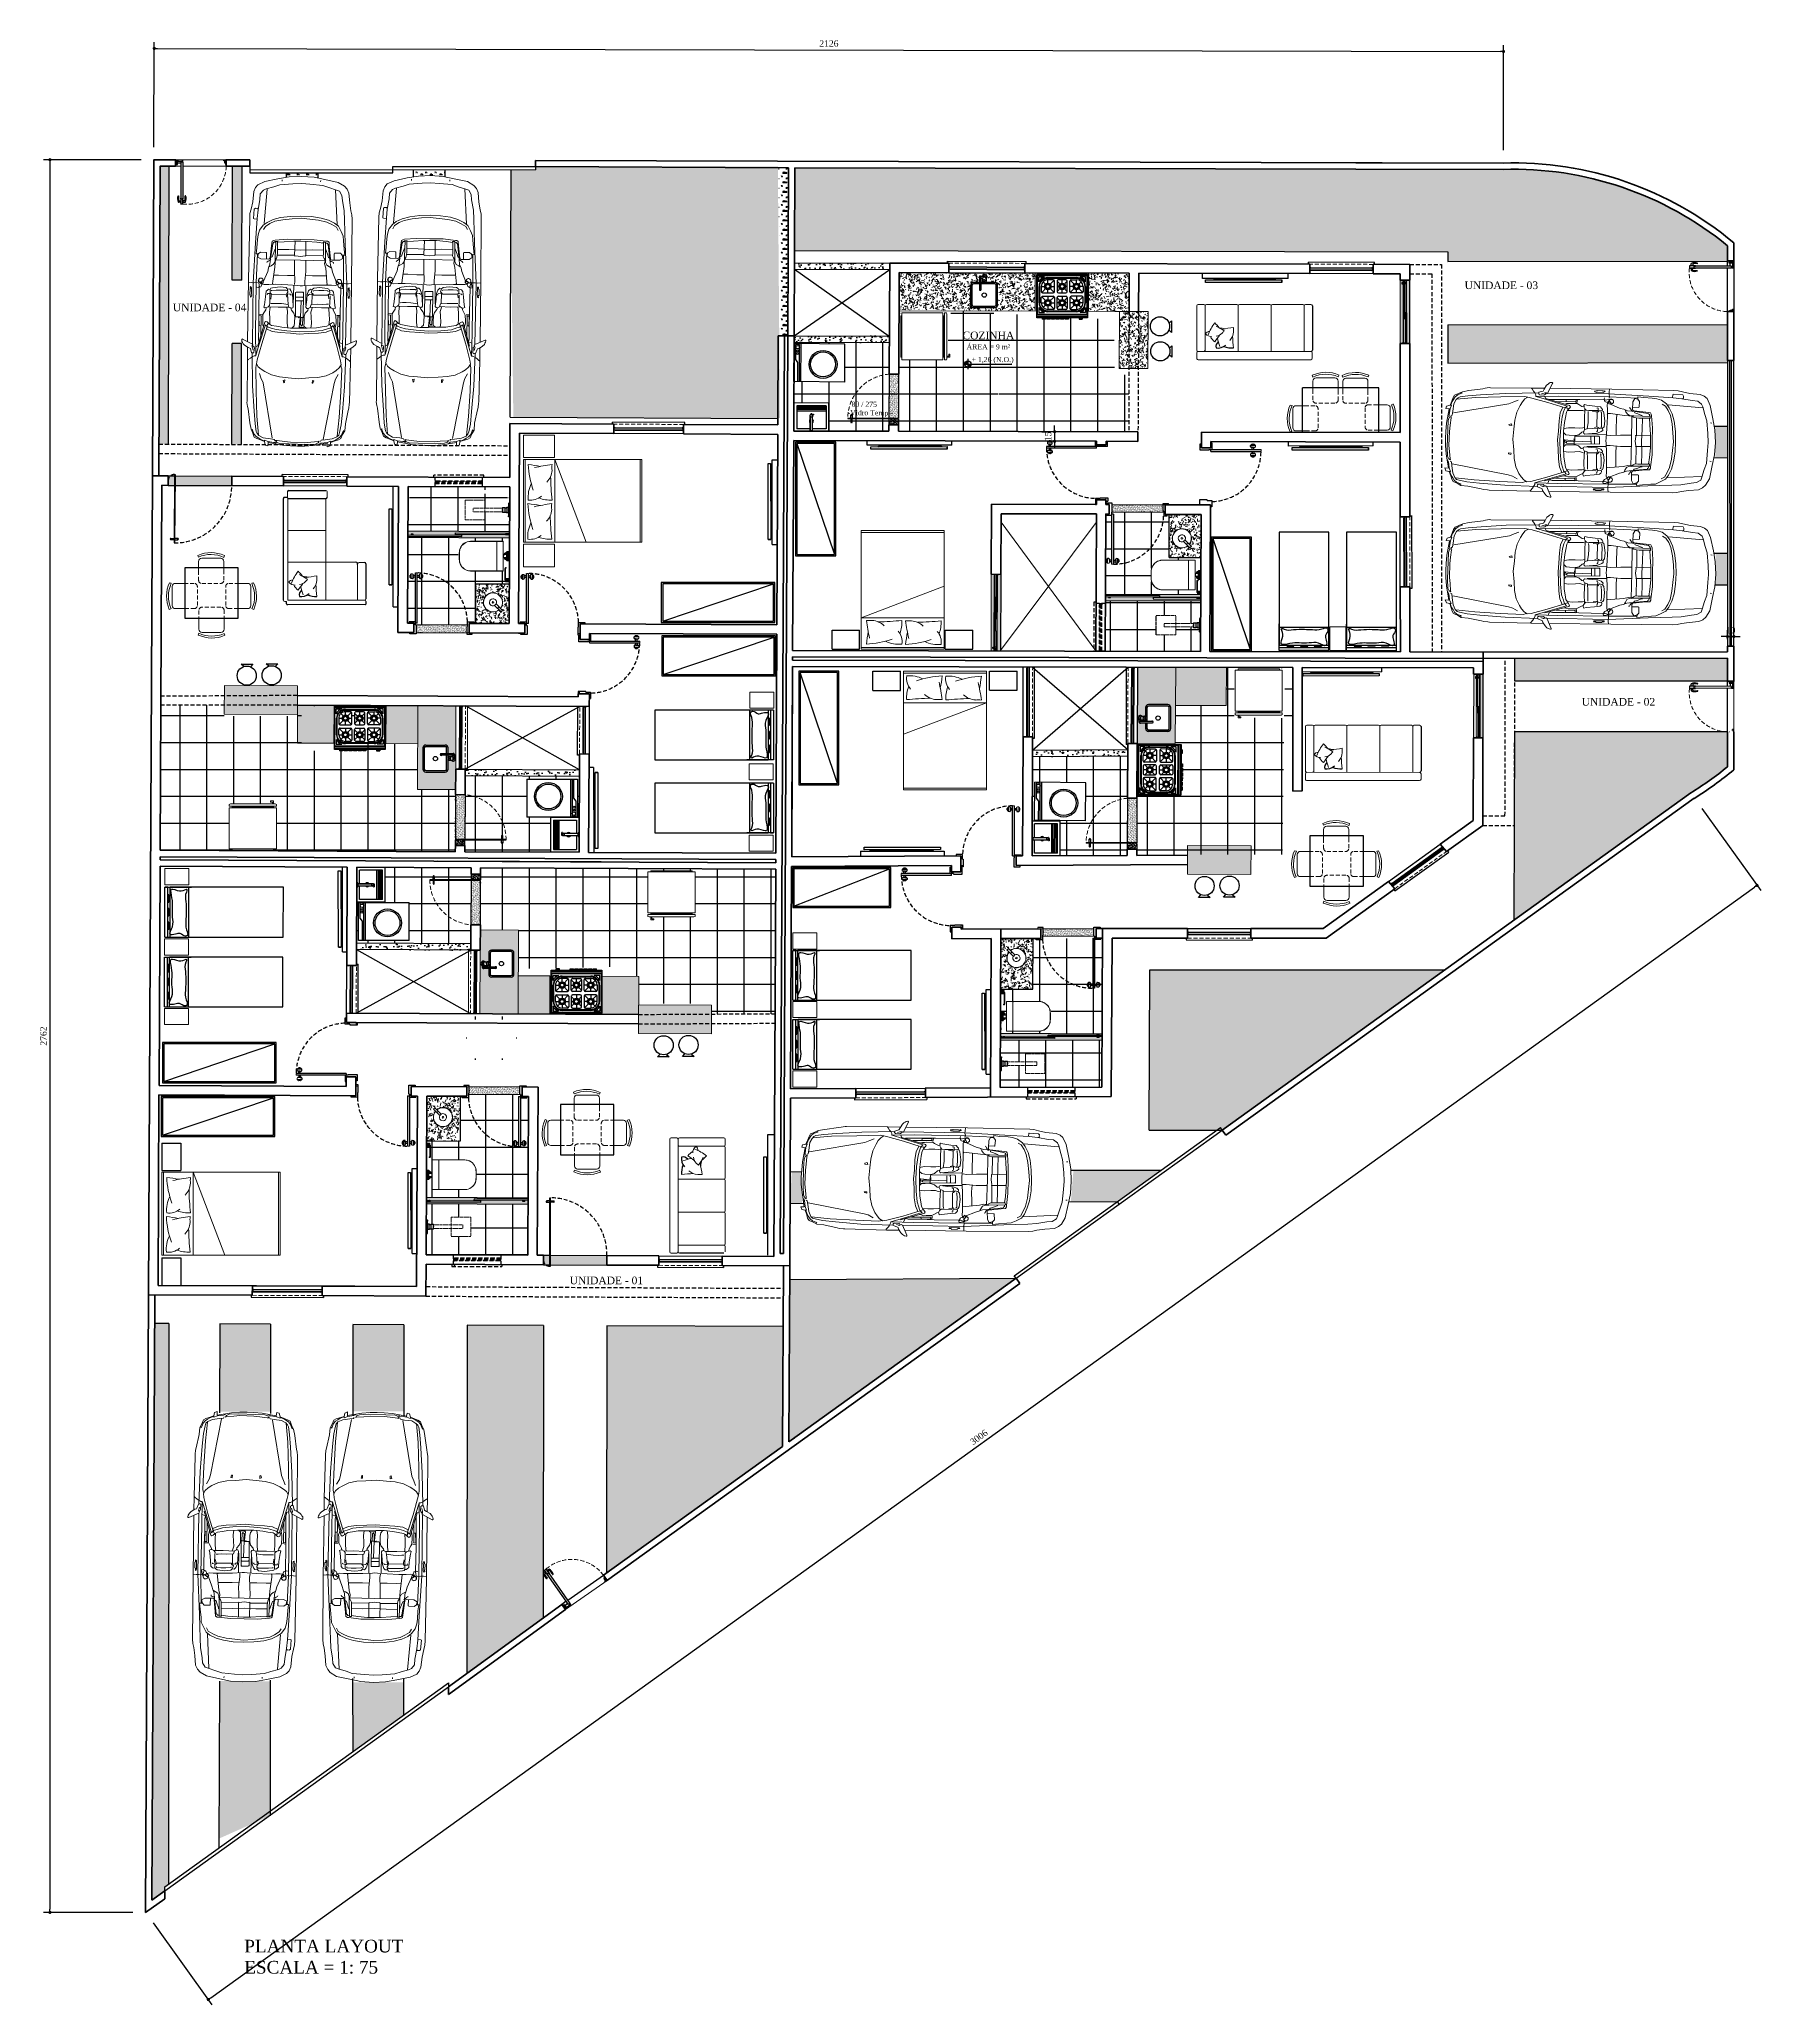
# Model space of a CAD drawing. Header units: millimetres. Extents: x 103208 to 171806, y -164 to 10038.
# Drawn here: x 116703 to 119415, y 4869 to 7966 of the extents above; entities that cross this region are included whole.
import ezdxf

# ---------------------------------------------------------------- set-up
doc = ezdxf.new("R2010")
doc.units = ezdxf.units.MM
doc.linetypes.add('ACAD_ISO06W100', pattern=[36, 24, -3, 0, -3, 0, -3, 0, -3])
doc.linetypes.add('HIDDEN', pattern=[9.525, 6.35, -3.175])
for name, color, linetype in [('01', 1, 'Continuous'), ('ACESSORIOS', 2, 'Continuous'), ('COZ', 3, 'Continuous'), ('COZINHA', 2, 'Continuous'), ('Grama', 84, 'Continuous'), ('Hachuria - Moveis', 1, 'Continuous'), ('PAREDES', 5, 'Continuous'), ('Piso', 55, 'Continuous'), ('PN010', 1, 'Continuous'), ('PORTAS', 3, 'Continuous'), ('Portas-Cotas', 2, 'Continuous'), ('Portas-Projeção', 55, 'HIDDEN'), ('Projeção Janela - Viga', 1, 'HIDDEN'), ('Texto', 2, 'Continuous')]:
    doc.layers.add(name, color=color, linetype=linetype)
doc.layers.add('A1-LG', color=7, linetype='Continuous', plot=False)
for name, color, linetype, lineweight in [('Corte Planta', 4, 'ACAD_ISO06W100', 40), ('Hachura', 1, 'Continuous', 9), ('MEDIDAS', 7, 'Continuous', 0), ('Moveis', 1, 'Continuous', 9), ('Nível Fachada', 7, 'Continuous', 70), ('Parede Baixa', 5, 'Continuous', 50), ('Parede Corte', 4, 'Continuous', 40), ('Pilares Sub-solo', 7, 'Continuous', 70), ('Pisos', 55, 'Continuous', 5), ('Pisos Externos', 15, 'Continuous', 9), ('Portas - Janelas', 2, 'Continuous', 20), ('Projeção Janela', 15, 'HIDDEN', 9), ('Projeção Portas', 55, 'HIDDEN', 5), ('Vaga', 184, 'Continuous', 13)]:
    doc.layers.add(name, color=color, linetype=linetype, lineweight=lineweight)
doc.styles.add('Valéria', font='romantic.ttf', dxfattribs={"height": 10})
doc.dimstyles.new('Cota - 50', dxfattribs={"dimtxt": 10, "dimasz": 5, "dimexe": 10, "dimexo": 20, "dimgap": 5, "dimtad": 1, "dimtxsty": 'Valéria', "dimblk": 'DOT', "dimcen": 0, "dimclrd": 12, "dimclre": 12, "dimclrt": 2, "dimazin": 2, "dimtfac": 1, "dimtix": 1, "dimtmove": 0, "dimatfit": 3, "dimldrblk": 'DOT', "dimfxl": 1, "dimarcsym": 0})
pattern_1 = [(127.5, (3774.435, 51.227), (-12.2353309, -0.4000078), [0, -9.652, 0, -10.795, 0, -10.31875]), (97.5, (3774.435, 51.227), (-17.9206275, 11.238082), [0, -5.207, 0, -8.6995, 0, -3.33375]), (57.5, (3774.435, 43.417), (-0.0359296, 19.7748093), [0, -3.175, 0, -11.43, 0, -14.9225]), (47.5, (3774.435, 43.417), (-5.573233, 19.0889113), [0, -1.5875, 0, -7.493, 0, -8.5725])]
pattern_2 = [(360, (3778.935, 51.527), (15, 15), [2.25, -0.45, 0.6, -0.45, 2.25, -9]), (360, (3778.185, 51.977), (15, 15), [1.5, -1.125, 2.25, -1.125, 1.5, -7.5]), (360, (3783.435, 57.977), (15, 15), [1.875, -0.75, 1.875, -10.5]), (360, (3775.935, 60.977), (15, 15), [0.75, -1.5, 0.75, -12]), (90, (3777.435, 60.977), (-15, 15), [1.35, -13.65]), (90, (3781.935, 51.977), (-15, 15), [1.5, -13.5]), (90, (3785.685, 57.977), (-15, 15), [1.5, -13.5]), (45, (3783.885, 51.827), (1e-14, 15), [1.5, -19.7132034]), (135, (3779.985, 51.827), (-15, 1e-14), [1.5, -19.7132034]), (63.434949, (3783.435, 51.9024), (8e-10, 15), [1.5, -32.0410197]), (75.9637565, (3782.685, 51.9774), (5e-10, 15), [1.5, -60.3465844]), (75.9637565, (3786.435, 57.9774), (5e-10, 15), [1.2, -60.6465844]), (75.9637565, (3777.735, 60.9774), (5e-10, 15), [1.05, -60.7965844]), (104.0362435, (3781.185, 51.9774), (-5e-10, 15), [1.5, -60.3465844]), (104.0362435, (3784.935, 57.9774), (-5e-10, 15), [1.2, -60.6465844]), (104.0362435, (3777.135, 60.9774), (-5e-10, 15), [1.05, -60.7965844]), (116.565051, (3780.435, 51.9024), (-6e-09, 15), [1.5, -32.041002])]
pattern_3 = [(270, (16.64, -24.96), (26.3466667, -15.2533333), [1.3866667, -23.2266667, 1.04, -10.0533333, 2.08, -24.6133333]), (275, (29.12, -9.36), (26.945558, -13.6501495), [2.7733333, -23.2266667, 2.08, -10.0533333, 4.16, -24.6133333]), (280, (30.853, -18.373), (32.973117, -9.322576), [2.4266667, -5.8933333, 3.12, -18.3733333, 1.7333333, -22.88]), (285, (33.973, -12.133), (31.160774, -7.800804), [4.8533333, -5.8933333, 5.2, -18.3733333, 3.8133333, -22.88]), (290, (19.76, -14.907), (25.5350337, -15.4233102), [2.7733333, -19.0666667, 2.4266667, -14.2133333, 1.7333333, -11.0933333]), (295, (14.907, -19.76), (25.272984, -17.2853443), [3.8133333, -19.0666667, 4.8533333, -14.2133333, 4.16, -11.0933333]), (300, (17.68, -24.96), (29.357105, 2.5386696), [1.7333333, -11.44, 1.3866667, -16.9866667, 1.04, -22.5333333]), (305, (5.2, -9.36), (34.392808, -2.5796136), [3.8133333, -11.44, 2.7733333, -16.9866667, 2.08, -22.5333333]), (310, (25.307, -15.253), (25.0027966, -3.9099282), [1.3866667, -15.2533333, 1.04, -9.7066667, 2.7733333, -17.68]), (315, (12.827, -15.253), (34.073119, 7.10878), [2.7733333, -15.2533333, 2.08, -9.7066667, 5.2, -17.68]), (320, (12.827, -20.453), (27.240315, 9.2730866), [0.6933333, -12.8266667, 1.7333333, -21.1466667, 2.08, -10.7466667]), (330, (15.253, -21.493), (25.8506627, 11.4946612), [1.7333333, -14.2133333, 0.6933333, -16.64, 1.3866667, -12.8266667]), (335, (15.253, -9.013), (36.0611886, 8.4296784), [3.8133333, -14.2133333, 1.3866667, -16.64, 2.7733333, -12.8266667]), (340, (11.093, -17.68), (24.912258, 12.6986623), [1.04, -6.5866667, 2.08, -11.0933333, 1.3866667, -15.2533333]), (345, (7.973, -5.2), (26.94076, 26.876341), [2.08, -6.5866667, 4.16, -11.0933333, 2.7733333, -15.2533333]), (350, (31.547, -19.413), (19.0342476, 24.100884), [2.4266667, -15.2533333, 1.04, -18.0266667, 2.08, -16.9866667]), (355, (6.587, -22.533), (17.133212, 28.7762445), [4.8533333, -15.2533333, 2.08, -18.0266667, 4.16, -16.9866667]), (0, (16.64, -21.493), (12.826667, 30.506667), [2.08, -10.7466667, 1.3866667, -21.1466667, 0.6933333, -21.4933333]), (5, (29.12, -9.013), (22.551536, 32.596201), [4.16, -10.7466667, 1.3866667, -21.1466667, 1.3866667, -21.4933333]), (10, (27.387, -15.947), (16.772345, 28.6544797), [2.4266667, -13.52, 2.08, -11.0933333, 2.4266667, -25.3066667]), (15, (33.627, -22.187), (14.2111185, 30.007247), [4.8533333, -13.52, 4.16, -11.0933333, 4.8533333, -25.3066667]), (20, (7.627, -13.52), (9.439865, 27.7842173), [2.7733333, -9.0133333, 1.3866667, -18.3733333, 2.08, -20.1066667]), (25, (7.627, -32.24), (6.9823892, 28.5012284), [5.2, -9.0133333, 2.7733333, -18.3733333, 4.16, -20.1066667]), (30, (11.787, -4.16), (3.29244, 33.1239936), [1.7333333, -23.2266667, 2.08, -10.7466667, 2.4266667, -14.2133333]), (35, (14.907, -7.28), (1.159161, 37.630215), [3.8133333, -23.2266667, 4.16, -10.7466667, 4.8533333, -14.2133333]), (40, (4.16, -11.787), (8.2351916, 32.252453), [1.04, -7.6266667, 1.3866667, -14.9066667, 2.7733333, -19.4133333]), (45, (7.28, -14.907), (5.3928677, 37.2598133), [2.08, -7.6266667, 2.7733333, -14.9066667, 5.2, -19.4133333]), (50, (31.893, -1.387), (-3.9526573, 25.4911917), [2.08, -12.48, 2.4266667, -10.7466667, 1.3866667, -14.56]), (55, (10.053, -15.253), (-8.7150743, 26.8392518), [4.16, -12.48, 4.8533333, -10.7466667, 2.7733333, -14.56]), (60, (2.08, -30.16), (-13.9553277, 23.6686635), [1.3866667, -9.7066667, 2.7733333, -21.4933333, 2.4266667, -19.76]), (65, (21.147, -27.04), (-12.0093764, 30.845351), [2.7733333, -9.7066667, 5.2, -21.4933333, 4.8533333, -19.76]), (70, (21.493, -7.28), (-18.7695374, 27.490791), [2.08, -14.56, 1.7333333, -13.1733333, 1.3866667, -21.1466667]), (75, (9.013, -4.16), (-23.300267, 29.571511), [4.16, -14.56, 3.8133333, -13.1733333, 2.7733333, -21.1466667]), (80, (13.173, -9.36), (-19.5431213, 24.9188677), [3.12, -11.44, 2.08, -15.6, 2.7733333, -15.2533333]), (85, (28.773, -24.96), (-27.856831, 23.6646004), [3.8133333, -11.44, 4.16, -15.6, 4.5066667, -15.2533333])]

msp = doc.modelspace()

# ---------------------------------------------------------------- texts
at = {"layer": 'Portas-Cotas', "char_height": 12, "attachment_point": 2, "style": 'Valéria'}
for s, insert in [('{\\C12;UNIDADE - 03}', (119006.40463, 7584.49231, -9825)), ('{\\C12;UNIDADE - 04}', (116971.28033, 7549.52748)), ('COZINHA\\P{\\H0.6667x;ÁREA = 9 m²}', (118198.16654, 7505.48487)), ('{\\C12;UNIDADE - 02}', (119190.82224, 6928.09889, -19650)), ('{\\C12;UNIDADE - 01}', (117596.37194, 6016.31419))]:
    msp.add_mtext(s, dxfattribs=dict(at, insert=insert))
at = {"layer": 'Portas-Cotas', "insert": (118012.06352, 7382.94205, 9825), "char_height": 8, "attachment_point": 5, "rotation": 359.52063901, "style": 'Valéria'}
msp.add_mtext('\\pxi-2.3669;80 / 275\\P\\pi0;-Vidro Temp.-', dxfattribs=at)
at = {"layer": 'Texto', "insert": (118171.73915, 7465.42065), "char_height": 8, "attachment_point": 1, "style": 'Valéria'}
msp.add_mtext('+ 1,26 (N.O.)', dxfattribs=at)
at = {"layer": 'Texto', "insert": (117025.80846, 4971.30407), "char_height": 10, "width": 244.8224852, "attachment_point": 1, "style": 'Valéria'}
msp.add_mtext('{\\H2x;\\C5;PLANTA LAYOUT\\P\\C2;ESCALA = 1: 75\\H0.5x; }', dxfattribs=at)

# ---------------------------------------------------------------- blocks, each defined once
blk = doc.blocks.new('u')
at = {"layer": 'Moveis'}
for p, q in [((12556, 3324.2), (12552, 3324.2)), ((12556, 3324.1), (12552, 3324.1)), ((12556, 3324.1), (12552, 3324.1)), ((12556, 3323.9), (12552, 3323.9)), ((12556, 3323.8), (12552, 3323.8)), ((12556, 3323.6), (12552, 3323.6)), ((12556, 3323.3), (12552, 3323.3)), ((12556, 3323.1), (12552, 3323.1)), ((12556, 3322.8), (12552, 3322.8)), ((12556, 3322.5), (12552, 3322.5)), ((12556, 3322.2), (12552, 3322.2)), ((12556, 3321.9), (12552, 3321.9)), ((12556, 3321.5), (12552, 3321.5)), ((12556, 3321.3), (12552, 3321.3)), ((12556, 3321), (12552, 3321)), ((12556, 3320.8), (12552, 3320.8)), ((12556, 3320.5), (12552, 3320.5)), ((12556, 3320.4), (12552, 3320.4)), ((12556, 3320.3), (12552, 3320.3)), ((12556, 3320.2), (12552, 3320.2)), ((12556, 3320.2), (12552, 3320.2)), ((12556, 3324.2), (12556, 3320.2)), ((12556, 3322.4), (12556.1, 3322.4)), ((12556, 3321.1), (12556, 3321)), ((12556, 3321), (12556, 3320.9)), ((12556, 3320.9), (12556, 3308.2)), ((12556.1, 3320.9), (12556, 3320.9)), ((12556.1, 3322.4), (12556.2, 3322.3)), ((12556.1, 3322.4), (12556.1, 3322.4)), ((12556.1, 3320.9), (12556.1, 3320.9)), ((12556.3, 3322.3), (12556.2, 3322.3)), ((12556.3, 3322.3), (12556.4, 3322.2)), ((12556.4, 3322.2), (12556.4, 3322.2)), ((12556.4, 3322.2), (12556.5, 3322)), ((12556.5, 3322), (12556.6, 3321.9)), ((12556.6, 3321.9), (12556.6, 3321.9)), ((12556.6, 3321.9), (12556.7, 3321.7)), ((12556.7, 3321.7), (12556.7, 3321.5)), ((12556.7, 3321.7), (12556.7, 3321.7)), ((12556.7, 3321.5), (12556.8, 3321.3)), ((12556.8, 3321.3), (12556.8, 3321.1)), ((12556.8, 3321.1), (12556.8, 3320.9)), ((12556.8, 3320.9), (12556.8, 3308.2)), ((12555.2, 3307), (12555.3, 3307.1)), ((12555.2, 3306.9), (12555.2, 3307)), ((12555.3, 3306.9), (12555.2, 3306.9)), ((12555.3, 3307.3), (12555.4, 3307.3)), ((12555.3, 3307.2), (12555.3, 3307.3)), ((12555.3, 3307.2), (12555.3, 3307.2)), ((12555.3, 3307.1), (12555.3, 3307.2)), ((12555.3, 3307.1), (12555.3, 3307.1)), ((12555.3, 3306.8), (12555.3, 3306.9)), ((12555.3, 3306.8), (12555.3, 3306.8)), ((12555.3, 3306.7), (12555.3, 3306.8)), ((12555.3, 3306.7), (12555.3, 3306.7)), ((12555.4, 3306.6), (12555.3, 3306.7)), ((12555.4, 3307.3), (12555.5, 3307.3)), ((12555.4, 3307.3), (12555.4, 3307.3)), ((12555.4, 3306.6), (12555.4, 3306.6)), ((12555.5, 3306.6), (12555.4, 3306.6)), ((12555.5, 3307.3), (12555.5, 3307.3)), ((12555.5, 3307.3), (12555.6, 3307.3)), ((12555.5, 3307.3), (12555.5, 3307.3)), ((12555.5, 3307.3), (12555.6, 3307.3)), ((12555.5, 3306.5), (12555.5, 3306.6)), ((12555.5, 3306.5), (12555.5, 3306.5)), ((12555.6, 3306.5), (12555.5, 3306.5)), ((12555.6, 3307.3), (12555.6, 3307.4)), ((12555.6, 3307.4), (12555.6, 3307.4)), ((12555.7, 3307.4), (12555.6, 3307.4)), ((12555.6, 3307.3), (12555.7, 3307.3)), ((12555.6, 3307.3), (12555.6, 3307.3)), ((12555.6, 3307.3), (12555.6, 3307.3)), ((12555.6, 3307.3), (12555.6, 3307.3)), ((12555.6, 3306.6), (12555.6, 3306.5)), ((12555.7, 3306.6), (12555.6, 3306.6)), ((12555.7, 3306.6), (12555.6, 3306.5)), ((12555.7, 3307.4), (12555.7, 3307.4)), ((12555.7, 3307.4), (12555.7, 3307.4)), ((12555.8, 3307.4), (12555.7, 3307.4)), ((12555.7, 3307.3), (12555.7, 3307.2)), ((12555.7, 3307.2), (12555.8, 3307.1)), ((12555.7, 3307.2), (12555.7, 3307.2)), ((12555.7, 3306.7), (12555.7, 3306.6)), ((12555.8, 3306.7), (12555.7, 3306.7)), ((12555.7, 3306.6), (12555.7, 3306.6)), ((12555.8, 3306.6), (12555.7, 3306.6)), ((12555.7, 3306.6), (12555.7, 3306.6)), ((12555.9, 3307.6), (12555.8, 3307.5)), ((12555.8, 3307.5), (12555.8, 3307.5)), ((12555.8, 3307.5), (12555.8, 3307.5)), ((12555.8, 3307.5), (12555.8, 3307.4)), ((12555.8, 3307.5), (12555.8, 3307.5)), ((12555.8, 3307.1), (12555.8, 3307)), ((12555.8, 3307.1), (12555.8, 3307.1)), ((12555.8, 3307), (12555.8, 3306.9)), ((12555.8, 3306.9), (12555.8, 3306.8)), ((12555.8, 3306.9), (12555.8, 3306.9)), ((12555.8, 3306.8), (12555.8, 3306.7)), ((12555.8, 3306.8), (12555.8, 3306.8)), ((12555.9, 3306.6), (12555.8, 3306.6)), ((12556, 3307.8), (12555.9, 3307.7)), ((12555.9, 3307.7), (12555.9, 3307.7)), ((12555.9, 3307.7), (12555.9, 3307.6)), ((12556.1, 3306.7), (12555.9, 3306.6)), ((12555.9, 3306.6), (12555.9, 3306.6)), ((12556, 3308.2), (12556, 3308.1)), ((12556.1, 3308.2), (12556, 3308.2)), ((12556, 3308.1), (12556, 3308)), ((12556, 3307.9), (12556, 3308)), ((12556, 3307.9), (12556, 3307.8)), ((12556, 3307.8), (12556, 3307.8)), ((12556.1, 3308.2), (12556.1, 3308.2)), ((12556.2, 3306.8), (12556.1, 3306.7)), ((12556.1, 3306.7), (12556.1, 3306.7)), ((12556.3, 3306.8), (12556.2, 3306.8)), ((12556.4, 3306.9), (12556.3, 3306.8)), ((12556.5, 3307.1), (12556.4, 3306.9)), ((12556.4, 3306.9), (12556.4, 3306.9)), ((12556.6, 3307.2), (12556.5, 3307.1)), ((12556.7, 3307.4), (12556.6, 3307.3)), ((12556.6, 3307.3), (12556.6, 3307.2)), ((12556.8, 3307.8), (12556.7, 3307.6)), ((12556.7, 3307.6), (12556.7, 3307.4)), ((12556.7, 3307.4), (12556.7, 3307.4)), ((12556.8, 3308.2), (12556.8, 3308)), ((12556.8, 3308), (12556.8, 3307.8))]:
    blk.add_line(p, q, dxfattribs=at)
for points, invisible_edges in [([(12555.2, 3307), (12556, 3320.2), (12555.3, 3307.1)], 3), ([(12555.2, 3307), (12556, 3320.2), (12555.3, 3307.1)], 3), ([(12555.2, 3307), (12556, 3320.2), (12555.3, 3307.1)], 3), ([(12555.2, 3307), (12556, 3320.2), (12555.3, 3307.1)], 3), ([(12555.2, 3307), (12556, 3320.2), (12555.3, 3307.1)], 3), ([(12555.3, 3307.1), (12556, 3320.2), (12555.3, 3307.1)], 3), ([(12555.3, 3307.1), (12556, 3320.2), (12555.3, 3307.2)], 3), ([(12555.3, 3307.2), (12556, 3320.2), (12555.3, 3307.2)], 3), ([(12555.3, 3307.2), (12556, 3320.2), (12555.3, 3307.3)], 3), ([(12555.3, 3307.3), (12556, 3320.2), (12555.4, 3307.3)], 3), ([(12555.3, 3307.1), (12556, 3320.2), (12555.3, 3307.1)], 3), ([(12555.3, 3307.1), (12556, 3320.2), (12555.3, 3307.2)], 3), ([(12555.3, 3307.2), (12556, 3320.2), (12555.3, 3307.2)], 3), ([(12555.3, 3307.2), (12556, 3320.2), (12555.3, 3307.3)], 3), ([(12555.3, 3307.3), (12556, 3320.2), (12555.4, 3307.3)], 3), ([(12555.3, 3307.1), (12556, 3320.2), (12555.3, 3307.1)], 3), ([(12555.3, 3307.1), (12556, 3320.2), (12555.3, 3307.2)], 3), ([(12555.3, 3307.2), (12556, 3320.2), (12555.3, 3307.2)], 3), ([(12555.3, 3307.2), (12556, 3320.2), (12555.3, 3307.3)], 3), ([(12555.3, 3307.3), (12556, 3320.2), (12555.4, 3307.3)], 3), ([(12555.3, 3307.1), (12556, 3320.2), (12555.3, 3307.1)], 3), ([(12555.3, 3307.1), (12556, 3320.2), (12555.3, 3307.2)], 3), ([(12555.3, 3307.2), (12556, 3320.2), (12555.3, 3307.2)], 3), ([(12555.3, 3307.2), (12556, 3320.2), (12555.3, 3307.3)], 3), ([(12555.3, 3307.3), (12556, 3320.2), (12555.4, 3307.3)], 3), ([(12555.3, 3307.1), (12556, 3320.2), (12555.3, 3307.1)], 3), ([(12555.3, 3307.1), (12556, 3320.2), (12555.3, 3307.2)], 3), ([(12555.3, 3307.2), (12556, 3320.2), (12555.3, 3307.2)], 3), ([(12555.3, 3307.2), (12556, 3320.2), (12555.3, 3307.3)], 3), ([(12555.3, 3307.3), (12556, 3320.2), (12555.4, 3307.3)], 3), ([(12555.4, 3307.3), (12556, 3320.2), (12555.4, 3307.3)], 3), ([(12555.4, 3307.3), (12556, 3320.2), (12555.5, 3307.3)], 3), ([(12555.4, 3307.3), (12556, 3320.2), (12555.4, 3307.3)], 3), ([(12555.4, 3307.3), (12556, 3320.2), (12555.5, 3307.3)], 3), ([(12555.4, 3307.3), (12556, 3320.2), (12555.4, 3307.3)], 3), ([(12555.4, 3307.3), (12556, 3320.2), (12555.5, 3307.3)], 3), ([(12555.4, 3307.3), (12556, 3320.2), (12555.4, 3307.3)], 3), ([(12555.4, 3307.3), (12556, 3320.2), (12555.5, 3307.3)], 3), ([(12555.4, 3307.3), (12556, 3320.2), (12555.4, 3307.3)], 3), ([(12555.4, 3307.3), (12556, 3320.2), (12555.5, 3307.3)], 3), ([(12555.5, 3307.3), (12556, 3320.2), (12555.5, 3307.3)], 3), ([(12555.5, 3307.3), (12556, 3320.2), (12555.6, 3307.3)], 3), ([(12555.5, 3307.3), (12556, 3320.2), (12555.5, 3307.3)], 3), ([(12555.5, 3307.3), (12556, 3320.2), (12555.6, 3307.3)], 3), ([(12555.5, 3307.3), (12556, 3320.2), (12555.5, 3307.3)], 3), ([(12555.5, 3307.3), (12556, 3320.2), (12555.6, 3307.3)], 3), ([(12555.5, 3307.3), (12556, 3320.2), (12555.5, 3307.3)], 3), ([(12555.5, 3307.3), (12556, 3320.2), (12555.6, 3307.3)], 3), ([(12555.5, 3307.3), (12556, 3320.2), (12555.5, 3307.3)], 3), ([(12555.5, 3307.3), (12556, 3320.2), (12555.6, 3307.3)], 3), ([(12555.6, 3307.3), (12556, 3320.2), (12555.6, 3307.3)], 3), ([(12555.6, 3307.3), (12556, 3320.2), (12555.6, 3307.4)], 3), ([(12555.6, 3307.4), (12556, 3320.2), (12555.6, 3307.4)], 3), ([(12555.6, 3307.4), (12556, 3320.2), (12555.7, 3307.4)], 3), ([(12555.6, 3307.3), (12556, 3320.2), (12555.6, 3307.3)], 3), ([(12555.6, 3307.3), (12556, 3320.2), (12555.6, 3307.4)], 3), ([(12555.6, 3307.4), (12556, 3320.2), (12555.6, 3307.4)], 3), ([(12555.6, 3307.4), (12556, 3320.2), (12555.7, 3307.4)], 3), ([(12555.6, 3307.3), (12556, 3320.2), (12555.6, 3307.3)], 3), ([(12555.6, 3307.3), (12556, 3320.2), (12555.6, 3307.4)], 3), ([(12555.6, 3307.4), (12556, 3320.2), (12555.6, 3307.4)], 3), ([(12555.6, 3307.4), (12556, 3320.2), (12555.7, 3307.4)], 3), ([(12555.6, 3307.3), (12556, 3320.2), (12555.6, 3307.3)], 3), ([(12555.6, 3307.3), (12556, 3320.2), (12555.6, 3307.4)], 3), ([(12555.6, 3307.4), (12556, 3320.2), (12555.6, 3307.4)], 3), ([(12555.6, 3307.4), (12556, 3320.2), (12555.7, 3307.4)], 3), ([(12555.6, 3307.3), (12556, 3320.2), (12555.6, 3307.3)], 3), ([(12555.6, 3307.3), (12556, 3320.2), (12555.6, 3307.4)], 3), ([(12555.6, 3307.4), (12556, 3320.2), (12555.6, 3307.4)], 3), ([(12555.6, 3307.4), (12556, 3320.2), (12555.7, 3307.4)], 3), ([(12555.7, 3307.4), (12556, 3320.2), (12555.7, 3307.4)], 3), ([(12555.7, 3307.4), (12556, 3320.2), (12555.7, 3307.4)], 3), ([(12555.7, 3307.4), (12556, 3320.2), (12555.8, 3307.4)], 3), ([(12555.7, 3307.4), (12556, 3320.2), (12555.7, 3307.4)], 3), ([(12555.7, 3307.4), (12556, 3320.2), (12555.7, 3307.4)], 3), ([(12555.7, 3307.4), (12556, 3320.2), (12555.8, 3307.4)], 3), ([(12555.7, 3307.4), (12556, 3320.2), (12555.7, 3307.4)], 3), ([(12555.7, 3307.4), (12556, 3320.2), (12555.7, 3307.4)], 3), ([(12555.7, 3307.4), (12556, 3320.2), (12555.8, 3307.4)], 3), ([(12555.7, 3307.4), (12556, 3320.2), (12555.7, 3307.4)], 3), ([(12555.7, 3307.4), (12556, 3320.2), (12555.7, 3307.4)], 3), ([(12555.7, 3307.4), (12556, 3320.2), (12555.8, 3307.4)], 3), ([(12555.7, 3307.4), (12556, 3320.2), (12555.7, 3307.4)], 3), ([(12555.7, 3307.4), (12556, 3320.2), (12555.7, 3307.4)], 3), ([(12555.7, 3307.4), (12556, 3320.2), (12555.8, 3307.4)], 3), ([(12555.8, 3307.4), (12556, 3320.2), (12555.8, 3307.5)], 3), ([(12555.8, 3307.5), (12556, 3320.2), (12555.8, 3307.5)], 3), ([(12555.8, 3307.5), (12556, 3320.2), (12555.8, 3307.5)], 3), ([(12555.8, 3307.5), (12556, 3320.2), (12555.8, 3307.5)], 3), ([(12555.8, 3307.5), (12556, 3320.2), (12555.9, 3307.6)], 3), ([(12555.8, 3307.4), (12556, 3320.2), (12555.8, 3307.5)], 3), ([(12555.8, 3307.5), (12556, 3320.2), (12555.8, 3307.5)], 3), ([(12555.8, 3307.5), (12556, 3320.2), (12555.8, 3307.5)], 3), ([(12555.8, 3307.5), (12556, 3320.2), (12555.8, 3307.5)], 3), ([(12555.8, 3307.5), (12556, 3320.2), (12555.9, 3307.6)], 3), ([(12555.8, 3307.4), (12556, 3320.2), (12555.8, 3307.5)], 3), ([(12555.8, 3307.5), (12556, 3320.2), (12555.8, 3307.5)], 3), ([(12555.8, 3307.5), (12556, 3320.2), (12555.8, 3307.5)], 3), ([(12555.8, 3307.5), (12556, 3320.2), (12555.8, 3307.5)], 3), ([(12555.8, 3307.5), (12556, 3320.2), (12555.9, 3307.6)], 3), ([(12555.8, 3307.4), (12556, 3320.2), (12555.8, 3307.5)], 3), ([(12555.8, 3307.5), (12556, 3320.2), (12555.8, 3307.5)], 3), ([(12555.8, 3307.5), (12556, 3320.2), (12555.8, 3307.5)], 3), ([(12555.8, 3307.5), (12556, 3320.2), (12555.8, 3307.5)], 3), ([(12555.8, 3307.5), (12556, 3320.2), (12555.9, 3307.6)], 3), ([(12555.8, 3307.4), (12556, 3320.2), (12555.8, 3307.5)], 3), ([(12555.8, 3307.5), (12556, 3320.2), (12555.8, 3307.5)], 3), ([(12555.8, 3307.5), (12556, 3320.2), (12555.8, 3307.5)], 3), ([(12555.8, 3307.5), (12556, 3320.2), (12555.8, 3307.5)], 3), ([(12555.8, 3307.5), (12556, 3320.2), (12555.9, 3307.6)], 3), ([(12555.9, 3307.6), (12556, 3320.2), (12555.9, 3307.7)], 3), ([(12555.9, 3307.7), (12556, 3320.2), (12555.9, 3307.7)], 3), ([(12555.9, 3307.7), (12556, 3320.2), (12556, 3307.8)], 3), ([(12555.9, 3307.6), (12556, 3320.2), (12555.9, 3307.7)], 3), ([(12555.9, 3307.7), (12556, 3320.2), (12555.9, 3307.7)], 3), ([(12555.9, 3307.7), (12556, 3320.2), (12556, 3307.8)], 3), ([(12555.9, 3307.6), (12556, 3320.2), (12555.9, 3307.7)], 3), ([(12555.9, 3307.7), (12556, 3320.2), (12555.9, 3307.7)], 3), ([(12555.9, 3307.7), (12556, 3320.2), (12556, 3307.8)], 3), ([(12555.9, 3307.6), (12556, 3320.2), (12555.9, 3307.7)], 3), ([(12555.9, 3307.7), (12556, 3320.2), (12555.9, 3307.7)], 3), ([(12555.9, 3307.7), (12556, 3320.2), (12556, 3307.8)], 3), ([(12555.9, 3307.6), (12556, 3320.2), (12555.9, 3307.7)], 3), ([(12555.9, 3307.7), (12556, 3320.2), (12555.9, 3307.7)], 3), ([(12555.9, 3307.7), (12556, 3320.2), (12556, 3307.8)], 3), ([(12556, 3322.4), (12556, 3335.6), (12556.1, 3322.4)], 3), ([(12556, 3322.4), (12556, 3335.6), (12556.1, 3322.4)], 3), ([(12556, 3322.4), (12556, 3335.6), (12556.1, 3322.4)], 3), ([(12556, 3322.4), (12556, 3335.6), (12556.1, 3322.4)], 3), ([(12556, 3322.4), (12556, 3335.6), (12556.1, 3322.4)], 3), ([(12556, 3321.1), (12556, 3321.4), (12556, 3321)], 3), ([(12556, 3321), (12556.1, 3321.1), (12556, 3320.9)], 3), ([(12556, 3308), (12556, 3321), (12556, 3308.1)], 3), ([(12556, 3308.1), (12556, 3321), (12556, 3320.9)], 13), ([(12556, 3308), (12556, 3321), (12556, 3308.1)], 3), ([(12556, 3308.1), (12556, 3321), (12556, 3320.9)], 13), ([(12556, 3308), (12556, 3321), (12556, 3308.1)], 3), ([(12556, 3308.1), (12556, 3321), (12556, 3320.9)], 13), ([(12556, 3308), (12556, 3321), (12556, 3308.1)], 3), ([(12556, 3308.1), (12556, 3321), (12556, 3320.9)], 13), ([(12556, 3320.9), (12556, 3321), (12556, 3308.2)], 3), ([(12556, 3308), (12556, 3321), (12556, 3308.1)], 3), ([(12556, 3308.1), (12556, 3321), (12556, 3320.9)], 13), ([(12556, 3308.1), (12556, 3320.9), (12556, 3308.2)], 1), ([(12556, 3308.1), (12556, 3320.9), (12556, 3308.2)], 1), ([(12556, 3308.1), (12556, 3320.9), (12556, 3308.2)], 1), ([(12556, 3308.1), (12556, 3320.9), (12556, 3308.2)], 1), ([(12556, 3308.1), (12556, 3320.9), (12556, 3308.2)], 1), ([(12556, 3307.8), (12556, 3320.2), (12556, 3307.8)], 3), ([(12556, 3307.8), (12556, 3320.2), (12556, 3307.9)], 3), ([(12556, 3307.9), (12556, 3320.2), (12556, 3308)], 3), ([(12556, 3307.8), (12556, 3320.2), (12556, 3307.8)], 3), ([(12556, 3307.8), (12556, 3320.2), (12556, 3307.9)], 3), ([(12556, 3307.9), (12556, 3320.2), (12556, 3308)], 3), ([(12556, 3307.8), (12556, 3320.2), (12556, 3307.8)], 3), ([(12556, 3307.8), (12556, 3320.2), (12556, 3307.9)], 3), ([(12556, 3307.9), (12556, 3320.2), (12556, 3308)], 3), ([(12556, 3307.8), (12556, 3320.2), (12556, 3307.8)], 3), ([(12556, 3307.8), (12556, 3320.2), (12556, 3307.9)], 3), ([(12556, 3307.9), (12556, 3320.2), (12556, 3308)], 3), ([(12556, 3307.8), (12556, 3320.2), (12556, 3307.8)], 3), ([(12556, 3307.8), (12556, 3320.2), (12556, 3307.9)], 3), ([(12556, 3307.9), (12556, 3320.2), (12556, 3308)], 3), ([(12556.1, 3322.4), (12633.5, 3335.6), (12556.1, 3322.4)], 3), ([(12556.1, 3322.4), (12633.5, 3335.6), (12556.2, 3322.3)], 3), ([(12556.1, 3322.4), (12633.5, 3335.6), (12556.1, 3322.4)], 3), ([(12556.1, 3322.4), (12633.5, 3335.6), (12556.2, 3322.3)], 3), ([(12556.1, 3322.4), (12633.5, 3335.6), (12556.1, 3322.4)], 3), ([(12556.1, 3322.4), (12633.5, 3335.6), (12556.2, 3322.3)], 3), ([(12556.1, 3322.4), (12633.5, 3335.6), (12556.1, 3322.4)], 3), ([(12556.1, 3322.4), (12633.5, 3335.6), (12556.2, 3322.3)], 3), ([(12556.1, 3322.4), (12633.5, 3335.6), (12556.1, 3322.4)], 3), ([(12556.1, 3322.4), (12633.5, 3335.6), (12556.2, 3322.3)], 3), ([(12556.1, 3320.9), (12556.1, 3321), (12556.1, 3308.2)], 3), ([(12556.2, 3320.9), (12556.1, 3308.2), (12556.1, 3320.9)], 1), ([(12556.1, 3308.2), (12556.2, 3320.9), (12556.2, 3308.2)], 1), ([(12556.1, 3320.9), (12556.1, 3308.2), (12556.1, 3320.9)], 1), ([(12556.1, 3308.2), (12556.1, 3320.9), (12556.1, 3308.2)], 1), ([(12556.1, 3320.9), (12556.1, 3308.2), (12556.1, 3320.9)], 1), ([(12556.1, 3308.2), (12556.1, 3320.9), (12556.1, 3308.2)], 1), ([(12556.2, 3322.3), (12633.5, 3335.6), (12556.3, 3322.3)], 3), ([(12556.2, 3322.3), (12633.5, 3335.6), (12556.3, 3322.3)], 3), ([(12556.2, 3322.3), (12633.5, 3335.6), (12556.3, 3322.3)], 3), ([(12556.2, 3322.3), (12633.5, 3335.6), (12556.3, 3322.3)], 3), ([(12556.2, 3322.3), (12633.5, 3335.6), (12556.3, 3322.3)], 3), ([(12556.3, 3320.9), (12556.2, 3308.2), (12556.2, 3320.9)], 1), ([(12556.2, 3308.2), (12556.3, 3320.9), (12556.3, 3308.2)], 1), ([(12556.2, 3320.9), (12556.2, 3308.2), (12556.2, 3320.9)], 1), ([(12556.2, 3308.2), (12556.2, 3320.9), (12556.2, 3308.2)], 1), ([(12556.3, 3322.3), (12633.5, 3335.6), (12556.4, 3322.2)], 3), ([(12556.3, 3322.3), (12633.5, 3335.6), (12556.4, 3322.2)], 3), ([(12556.3, 3322.3), (12633.5, 3335.6), (12556.4, 3322.2)], 3), ([(12556.3, 3322.3), (12633.5, 3335.6), (12556.4, 3322.2)], 3), ([(12556.3, 3322.3), (12633.5, 3335.6), (12556.4, 3322.2)], 3), ([(12556.4, 3320.9), (12556.3, 3308.2), (12556.3, 3320.9)], 1), ([(12556.3, 3308.2), (12556.4, 3320.9), (12556.4, 3308.2)], 1), ([(12556.4, 3322.2), (12633.5, 3335.6), (12556.4, 3322.2)], 3), ([(12556.4, 3322.2), (12633.5, 3335.6), (12556.5, 3322)], 3), ([(12556.4, 3322.2), (12633.5, 3335.6), (12556.4, 3322.2)], 3), ([(12556.4, 3322.2), (12633.5, 3335.6), (12556.5, 3322)], 3), ([(12556.4, 3322.2), (12633.5, 3335.6), (12556.4, 3322.2)], 3), ([(12556.4, 3322.2), (12633.5, 3335.6), (12556.5, 3322)], 3), ([(12556.4, 3322.2), (12633.5, 3335.6), (12556.4, 3322.2)], 3), ([(12556.4, 3322.2), (12633.5, 3335.6), (12556.5, 3322)], 3), ([(12556.4, 3322.2), (12633.5, 3335.6), (12556.4, 3322.2)], 3), ([(12556.4, 3322.2), (12633.5, 3335.6), (12556.5, 3322)], 3), ([(12556.5, 3320.9), (12556.4, 3308.2), (12556.4, 3320.9)], 1), ([(12556.4, 3308.2), (12556.5, 3320.9), (12556.5, 3308.2)], 1), ([(12556.4, 3320.9), (12556.4, 3308.2), (12556.4, 3320.9)], 1), ([(12556.4, 3308.2), (12556.4, 3320.9), (12556.4, 3308.2)], 1), ([(12556.5, 3322), (12633.5, 3335.6), (12556.6, 3321.9)], 3), ([(12556.5, 3322), (12633.5, 3335.6), (12556.6, 3321.9)], 3), ([(12556.5, 3322), (12633.5, 3335.6), (12556.6, 3321.9)], 3), ([(12556.5, 3322), (12633.5, 3335.6), (12556.6, 3321.9)], 3), ([(12556.5, 3322), (12633.5, 3335.6), (12556.6, 3321.9)], 3), ([(12556.5, 3320.9), (12556.5, 3308.2), (12556.5, 3320.9)], 1), ([(12556.5, 3308.2), (12556.5, 3320.9), (12556.5, 3308.2)], 1), ([(12556.6, 3320.9), (12556.5, 3308.2), (12556.5, 3320.9)], 1), ([(12556.5, 3308.2), (12556.6, 3320.9), (12556.6, 3308.2)], 1), ([(12556.6, 3321.9), (12633.5, 3335.6), (12556.6, 3321.9)], 3), ([(12556.6, 3321.9), (12633.5, 3335.6), (12556.7, 3321.7)], 3), ([(12556.6, 3321.9), (12633.5, 3335.6), (12556.6, 3321.9)], 3), ([(12556.6, 3321.9), (12633.5, 3335.6), (12556.7, 3321.7)], 3), ([(12556.6, 3321.9), (12633.5, 3335.6), (12556.6, 3321.9)], 3), ([(12556.6, 3321.9), (12633.5, 3335.6), (12556.7, 3321.7)], 3), ([(12556.6, 3321.9), (12633.5, 3335.6), (12556.6, 3321.9)], 3), ([(12556.6, 3321.9), (12633.5, 3335.6), (12556.7, 3321.7)], 3), ([(12556.6, 3321.9), (12633.5, 3335.6), (12556.6, 3321.9)], 3), ([(12556.6, 3321.9), (12633.5, 3335.6), (12556.7, 3321.7)], 3), ([(12556.7, 3320.9), (12556.6, 3308.2), (12556.6, 3320.9)], 1), ([(12556.6, 3308.2), (12556.7, 3320.9), (12556.7, 3308.2)], 1), ([(12556.7, 3321.7), (12633.5, 3335.6), (12556.7, 3321.7)], 3), ([(12556.7, 3321.7), (12633.5, 3335.6), (12556.7, 3321.5)], 3), ([(12556.7, 3321.5), (12633.5, 3335.6), (12556.8, 3321.3)], 3), ([(12556.7, 3321.7), (12633.5, 3335.6), (12556.7, 3321.7)], 3), ([(12556.7, 3321.7), (12633.5, 3335.6), (12556.7, 3321.5)], 3), ([(12556.7, 3321.5), (12633.5, 3335.6), (12556.8, 3321.3)], 3), ([(12556.7, 3321.7), (12633.5, 3335.6), (12556.7, 3321.7)], 3), ([(12556.7, 3321.7), (12633.5, 3335.6), (12556.7, 3321.5)], 3), ([(12556.7, 3321.5), (12633.5, 3335.6), (12556.8, 3321.3)], 3), ([(12556.7, 3321.7), (12633.5, 3335.6), (12556.7, 3321.7)], 3), ([(12556.7, 3321.7), (12633.5, 3335.6), (12556.7, 3321.5)], 3), ([(12556.7, 3321.5), (12633.5, 3335.6), (12556.8, 3321.3)], 3), ([(12556.7, 3321.7), (12633.5, 3335.6), (12556.7, 3321.7)], 3), ([(12556.7, 3321.7), (12633.5, 3335.6), (12556.7, 3321.5)], 3), ([(12556.7, 3321.5), (12633.5, 3335.6), (12556.8, 3321.3)], 3), ([(12556.7, 3321.5), (12556.8, 3321.3), (12556.7, 3321.5)], 1), ([(12556.8, 3321.3), (12556.7, 3321.5), (12556.8, 3321.3)], 13), ([(12556.7, 3320.9), (12556.7, 3308.2), (12556.7, 3320.9)], 1), ([(12556.7, 3308.2), (12556.7, 3320.9), (12556.7, 3308.2)], 1), ([(12556.8, 3320.9), (12556.7, 3308.2), (12556.7, 3320.9)], 1), ([(12556.7, 3308.2), (12556.8, 3320.9), (12556.8, 3308.2)], 1), ([(12556.8, 3321.3), (12633.5, 3335.6), (12556.8, 3321.1)], 3), ([(12556.8, 3321.1), (12633.5, 3335.6), (12556.8, 3320.9)], 3), ([(12556.8, 3320.9), (12633.5, 3335.6), (12556.8, 3308.2)], 3), ([(12556.8, 3321.3), (12633.5, 3335.6), (12556.8, 3321.1)], 3), ([(12556.8, 3321.1), (12633.5, 3335.6), (12556.8, 3320.9)], 3), ([(12556.8, 3320.9), (12633.5, 3335.6), (12556.8, 3308.2)], 3), ([(12556.8, 3321.3), (12633.5, 3335.6), (12556.8, 3321.1)], 3), ([(12556.8, 3321.1), (12633.5, 3335.6), (12556.8, 3320.9)], 3), ([(12556.8, 3320.9), (12633.5, 3335.6), (12556.8, 3308.2)], 3), ([(12556.8, 3321.3), (12633.5, 3335.6), (12556.8, 3321.1)], 3), ([(12556.8, 3321.1), (12633.5, 3335.6), (12556.8, 3320.9)], 3), ([(12556.8, 3320.9), (12633.5, 3335.6), (12556.8, 3308.2)], 3), ([(12556.8, 3321.3), (12633.5, 3335.6), (12556.8, 3321.1)], 3), ([(12556.8, 3321.1), (12633.5, 3335.6), (12556.8, 3320.9)], 3), ([(12556.8, 3320.9), (12633.5, 3335.6), (12556.8, 3308.2)], 3), ([(12556.8, 3321.3), (12556.8, 3321.3), (12556.8, 3321.1)], 3), ([(12556.8, 3321.1), (12556.8, 3321.3), (12556.8, 3321.1)], 13), ([(12556.8, 3321.1), (12556.8, 3320.9), (12556.8, 3321.1)], 1), ([(12556.8, 3308), (12556.8, 3321.1), (12556.8, 3320.9)], 13), ([(12556.8, 3320.9), (12556.8, 3308.2), (12556.8, 3320.9)], 1), ([(12556.8, 3308.2), (12556.8, 3320.9), (12556.8, 3308.2)], 1), ([(12556.8, 3308), (12556.8, 3320.9), (12556.8, 3308.2)], 1), ([(12556.8, 3320.9), (12556.8, 3308.2), (12556.8, 3320.9)], 1), ([(12556.8, 3308.2), (12556.8, 3320.9), (12556.8, 3308.2)], 3), ([(12555, 3288.4), (12555.2, 3307), (12555.2, 3306.9)], 13), ([(12555, 3288.4), (12555.2, 3307), (12555.2, 3306.9)], 13), ([(12555, 3288.4), (12555.2, 3307), (12555.2, 3306.9)], 13), ([(12555, 3288.4), (12555.2, 3307), (12555.2, 3306.9)], 13), ([(12555, 3288.4), (12555.2, 3307), (12555.2, 3306.9)], 13), ([(12556.7, 3288.4), (12555.2, 3306.9), (12555.3, 3306.9)], 13), ([(12556.7, 3288.4), (12555.2, 3306.9), (12555.3, 3306.9)], 13), ([(12556.7, 3288.4), (12555.2, 3306.9), (12555.3, 3306.9)], 13), ([(12556.7, 3288.4), (12555.2, 3306.9), (12555.3, 3306.9)], 13), ([(12556.7, 3288.4), (12555.2, 3306.9), (12555.3, 3306.9)], 13), ([(12556.7, 3288.4), (12555.3, 3306.9), (12555.3, 3306.8)], 13), ([(12556.7, 3288.4), (12555.3, 3306.9), (12555.3, 3306.8)], 13), ([(12556.7, 3288.4), (12555.3, 3306.9), (12555.3, 3306.8)], 13), ([(12556.7, 3288.4), (12555.3, 3306.9), (12555.3, 3306.8)], 13), ([(12556.7, 3288.4), (12555.3, 3306.9), (12555.3, 3306.8)], 13), ([(12556.7, 3288.4), (12555.3, 3306.8), (12555.3, 3306.8)], 13), ([(12556.7, 3288.4), (12555.3, 3306.8), (12555.3, 3306.7)], 13), ([(12556.7, 3288.4), (12555.3, 3306.8), (12555.3, 3306.8)], 13), ([(12556.7, 3288.4), (12555.3, 3306.8), (12555.3, 3306.7)], 13), ([(12556.7, 3288.4), (12555.3, 3306.8), (12555.3, 3306.8)], 13), ([(12556.7, 3288.4), (12555.3, 3306.8), (12555.3, 3306.7)], 13), ([(12556.7, 3288.4), (12555.3, 3306.8), (12555.3, 3306.8)], 13), ([(12556.7, 3288.4), (12555.3, 3306.8), (12555.3, 3306.7)], 13), ([(12556.7, 3288.4), (12555.3, 3306.8), (12555.3, 3306.8)], 13), ([(12556.7, 3288.4), (12555.3, 3306.8), (12555.3, 3306.7)], 13), ([(12556.7, 3288.4), (12555.3, 3306.7), (12555.3, 3306.7)], 13), ([(12556.7, 3288.4), (12555.3, 3306.7), (12555.4, 3306.6)], 13), ([(12556.7, 3288.4), (12555.3, 3306.7), (12555.3, 3306.7)], 13), ([(12556.7, 3288.4), (12555.3, 3306.7), (12555.4, 3306.6)], 13), ([(12556.7, 3288.4), (12555.3, 3306.7), (12555.3, 3306.7)], 13), ([(12556.7, 3288.4), (12555.3, 3306.7), (12555.4, 3306.6)], 13), ([(12556.7, 3288.4), (12555.3, 3306.7), (12555.3, 3306.7)], 13), ([(12556.7, 3288.4), (12555.3, 3306.7), (12555.4, 3306.6)], 13), ([(12556.7, 3288.4), (12555.3, 3306.7), (12555.3, 3306.7)], 13), ([(12556.7, 3288.4), (12555.3, 3306.7), (12555.4, 3306.6)], 13), ([(12556.7, 3288.4), (12555.4, 3306.6), (12555.4, 3306.6)], 13), ([(12556.7, 3288.4), (12555.4, 3306.6), (12555.5, 3306.6)], 13), ([(12556.7, 3288.4), (12555.4, 3306.6), (12555.4, 3306.6)], 13), ([(12556.7, 3288.4), (12555.4, 3306.6), (12555.5, 3306.6)], 13), ([(12556.7, 3288.4), (12555.4, 3306.6), (12555.4, 3306.6)], 13), ([(12556.7, 3288.4), (12555.4, 3306.6), (12555.5, 3306.6)], 13), ([(12556.7, 3288.4), (12555.4, 3306.6), (12555.4, 3306.6)], 13), ([(12556.7, 3288.4), (12555.4, 3306.6), (12555.5, 3306.6)], 13), ([(12556.7, 3288.4), (12555.4, 3306.6), (12555.4, 3306.6)], 13), ([(12556.7, 3288.4), (12555.4, 3306.6), (12555.5, 3306.6)], 13), ([(12556.7, 3288.4), (12555.5, 3306.6), (12555.5, 3306.5)], 13), ([(12556.7, 3288.4), (12555.5, 3306.6), (12555.5, 3306.5)], 13), ([(12556.7, 3288.4), (12555.5, 3306.6), (12555.5, 3306.5)], 13), ([(12556.7, 3288.4), (12555.5, 3306.6), (12555.5, 3306.5)], 13), ([(12556.7, 3288.4), (12555.5, 3306.6), (12555.5, 3306.5)], 13), ([(12556.7, 3288.4), (12555.5, 3306.5), (12555.5, 3306.5)], 13), ([(12556.7, 3288.4), (12555.5, 3306.5), (12555.6, 3306.5)], 13), ([(12556.7, 3288.4), (12555.5, 3306.5), (12555.5, 3306.5)], 13), ([(12556.7, 3288.4), (12555.5, 3306.5), (12555.6, 3306.5)], 13), ([(12556.7, 3288.4), (12555.5, 3306.5), (12555.5, 3306.5)], 13), ([(12556.7, 3288.4), (12555.5, 3306.5), (12555.6, 3306.5)], 13), ([(12556.7, 3288.4), (12555.5, 3306.5), (12555.5, 3306.5)], 13), ([(12556.7, 3288.4), (12555.5, 3306.5), (12555.6, 3306.5)], 13), ([(12556.7, 3288.4), (12555.5, 3306.5), (12555.5, 3306.5)], 13), ([(12556.7, 3288.4), (12555.5, 3306.5), (12555.6, 3306.5)], 13), ([(12556.7, 3288.4), (12555.6, 3306.5), (12555.7, 3306.6)], 13), ([(12556.7, 3288.4), (12555.6, 3306.5), (12555.7, 3306.6)], 13), ([(12556.7, 3288.4), (12555.6, 3306.5), (12555.7, 3306.6)], 13), ([(12556.7, 3288.4), (12555.6, 3306.5), (12555.7, 3306.6)], 13), ([(12556.7, 3288.4), (12555.6, 3306.5), (12555.7, 3306.6)], 13), ([(12556.7, 3288.4), (12555.7, 3306.6), (12555.7, 3306.6)], 13), ([(12556.7, 3288.4), (12555.7, 3306.6), (12555.8, 3306.6)], 13), ([(12556.7, 3288.4), (12555.7, 3306.6), (12555.7, 3306.6)], 13), ([(12556.7, 3288.4), (12555.7, 3306.6), (12555.8, 3306.6)], 13), ([(12556.7, 3288.4), (12555.7, 3306.6), (12555.7, 3306.6)], 13), ([(12556.7, 3288.4), (12555.7, 3306.6), (12555.8, 3306.6)], 13), ([(12556.7, 3288.4), (12555.7, 3306.6), (12555.7, 3306.6)], 13), ([(12556.7, 3288.4), (12555.7, 3306.6), (12555.8, 3306.6)], 13), ([(12556.7, 3288.4), (12555.7, 3306.6), (12555.7, 3306.6)], 13), ([(12556.7, 3288.4), (12555.7, 3306.6), (12555.8, 3306.6)], 13), ([(12555.9, 3307.6), (12555.9, 3307.6), (12555.8, 3307.5)], 3), ([(12555.8, 3307.5), (12555.8, 3307.5), (12555.8, 3307.5)], 13), ([(12555.8, 3307.5), (12555.8, 3307.5), (12555.8, 3307.5)], 13), ([(12556.7, 3288.4), (12555.8, 3306.6), (12555.9, 3306.6)], 13), ([(12556.7, 3288.4), (12555.8, 3306.6), (12555.9, 3306.6)], 13), ([(12556.7, 3288.4), (12555.8, 3306.6), (12555.9, 3306.6)], 13), ([(12556.7, 3288.4), (12555.8, 3306.6), (12555.9, 3306.6)], 13), ([(12556.7, 3288.4), (12555.8, 3306.6), (12555.9, 3306.6)], 13), ([(12556, 3307.7), (12555.9, 3307.7), (12556, 3307.8)], 13), ([(12555.9, 3307.6), (12555.9, 3307.6), (12555.9, 3307.7)], 13), ([(12556, 3307.7), (12555.9, 3307.7), (12555.9, 3307.7)], 13), ([(12556.7, 3288.4), (12555.9, 3306.6), (12556.1, 3306.7)], 13), ([(12556.7, 3288.4), (12555.9, 3306.6), (12556.1, 3306.7)], 13), ([(12556.7, 3288.4), (12555.9, 3306.6), (12556.1, 3306.7)], 13), ([(12556.7, 3288.4), (12555.9, 3306.6), (12556.1, 3306.7)], 13), ([(12556.7, 3288.4), (12555.9, 3306.6), (12556.1, 3306.7)], 13), ([(12556.7, 3288.4), (12555.9, 3306.6), (12555.9, 3306.6)], 13), ([(12556.7, 3288.4), (12555.9, 3306.6), (12555.9, 3306.6)], 13), ([(12556.7, 3288.4), (12555.9, 3306.6), (12555.9, 3306.6)], 13), ([(12556.7, 3288.4), (12555.9, 3306.6), (12555.9, 3306.6)], 13), ([(12556.7, 3288.4), (12555.9, 3306.6), (12555.9, 3306.6)], 13), ([(12556, 3308), (12556, 3308.1), (12556, 3308.2)], 13), ([(12556, 3308), (12556, 3308), (12556, 3308.1)], 13), ([(12556, 3308), (12556, 3307.9), (12556, 3308)], 13), ([(12556, 3307.9), (12556, 3307.8), (12556, 3307.8)], 13), ([(12556, 3307.9), (12556, 3307.8), (12556, 3307.9)], 13), ([(12556.7, 3288.4), (12556.1, 3306.7), (12556.2, 3306.8)], 13), ([(12556.7, 3288.4), (12556.1, 3306.7), (12556.2, 3306.8)], 13), ([(12556.7, 3288.4), (12556.1, 3306.7), (12556.2, 3306.8)], 13), ([(12556.7, 3288.4), (12556.1, 3306.7), (12556.2, 3306.8)], 13), ([(12556.7, 3288.4), (12556.1, 3306.7), (12556.2, 3306.8)], 13), ([(12556.7, 3288.4), (12556.1, 3306.7), (12556.1, 3306.7)], 13), ([(12556.7, 3288.4), (12556.1, 3306.7), (12556.1, 3306.7)], 13), ([(12556.7, 3288.4), (12556.1, 3306.7), (12556.1, 3306.7)], 13), ([(12556.7, 3288.4), (12556.1, 3306.7), (12556.1, 3306.7)], 13), ([(12556.7, 3288.4), (12556.1, 3306.7), (12556.1, 3306.7)], 13), ([(12556.7, 3288.4), (12556.2, 3306.8), (12556.3, 3306.8)], 13), ([(12556.7, 3288.4), (12556.2, 3306.8), (12556.3, 3306.8)], 13), ([(12556.7, 3288.4), (12556.2, 3306.8), (12556.3, 3306.8)], 13), ([(12556.7, 3288.4), (12556.2, 3306.8), (12556.3, 3306.8)], 13), ([(12556.7, 3288.4), (12556.2, 3306.8), (12556.3, 3306.8)], 13), ([(12556.7, 3288.4), (12556.3, 3306.8), (12556.4, 3306.9)], 13), ([(12556.7, 3288.4), (12556.3, 3306.8), (12556.4, 3306.9)], 13), ([(12556.7, 3288.4), (12556.3, 3306.8), (12556.4, 3306.9)], 13), ([(12556.7, 3288.4), (12556.3, 3306.8), (12556.4, 3306.9)], 13), ([(12556.7, 3288.4), (12556.3, 3306.8), (12556.4, 3306.9)], 13), ([(12556.7, 3288.4), (12556.4, 3306.9), (12556.5, 3307.1)], 13), ([(12556.7, 3288.4), (12556.4, 3306.9), (12556.5, 3307.1)], 13), ([(12556.7, 3288.4), (12556.4, 3306.9), (12556.5, 3307.1)], 13), ([(12556.7, 3288.4), (12556.4, 3306.9), (12556.5, 3307.1)], 13), ([(12556.7, 3288.4), (12556.4, 3306.9), (12556.5, 3307.1)], 13), ([(12556.7, 3288.4), (12556.4, 3306.9), (12556.4, 3306.9)], 13), ([(12556.7, 3288.4), (12556.4, 3306.9), (12556.4, 3306.9)], 13), ([(12556.7, 3288.4), (12556.4, 3306.9), (12556.4, 3306.9)], 13), ([(12556.7, 3288.4), (12556.4, 3306.9), (12556.4, 3306.9)], 13), ([(12556.7, 3288.4), (12556.4, 3306.9), (12556.4, 3306.9)], 13), ([(12556.7, 3288.4), (12556.5, 3307.1), (12556.6, 3307.2)], 13), ([(12556.7, 3288.4), (12556.5, 3307.1), (12556.6, 3307.2)], 13), ([(12556.7, 3288.4), (12556.5, 3307.1), (12556.6, 3307.2)], 13), ([(12556.7, 3288.4), (12556.5, 3307.1), (12556.6, 3307.2)], 13), ([(12556.7, 3288.4), (12556.5, 3307.1), (12556.6, 3307.2)], 13), ([(12556.7, 3288.4), (12556.6, 3307.3), (12556.7, 3307.4)], 13), ([(12556.7, 3288.4), (12556.6, 3307.3), (12556.7, 3307.4)], 13), ([(12556.7, 3288.4), (12556.6, 3307.3), (12556.7, 3307.4)], 13), ([(12556.7, 3288.4), (12556.6, 3307.3), (12556.7, 3307.4)], 13), ([(12556.7, 3288.4), (12556.6, 3307.3), (12556.7, 3307.4)], 13), ([(12556.7, 3288.4), (12556.6, 3307.2), (12556.6, 3307.3)], 13), ([(12556.7, 3288.4), (12556.6, 3307.2), (12556.6, 3307.3)], 13), ([(12556.7, 3288.4), (12556.6, 3307.2), (12556.6, 3307.3)], 13), ([(12556.7, 3288.4), (12556.6, 3307.2), (12556.6, 3307.3)], 13), ([(12556.7, 3288.4), (12556.6, 3307.2), (12556.6, 3307.3)], 13), ([(12556.7, 3288.4), (12556.7, 3307.6), (12556.8, 3307.8)], 13), ([(12556.7, 3288.4), (12556.7, 3307.6), (12556.8, 3307.8)], 13), ([(12556.7, 3288.4), (12556.7, 3307.6), (12556.8, 3307.8)], 13), ([(12556.7, 3288.4), (12556.7, 3307.6), (12556.8, 3307.8)], 13), ([(12556.7, 3288.4), (12556.7, 3307.6), (12556.8, 3307.8)], 13), ([(12556.7, 3288.4), (12556.7, 3307.4), (12556.7, 3307.6)], 13), ([(12556.7, 3288.4), (12556.7, 3307.4), (12556.7, 3307.6)], 13), ([(12556.7, 3288.4), (12556.7, 3307.4), (12556.7, 3307.6)], 13), ([(12556.7, 3288.4), (12556.7, 3307.4), (12556.7, 3307.6)], 13), ([(12556.7, 3288.4), (12556.7, 3307.4), (12556.7, 3307.6)], 13), ([(12556.7, 3288.4), (12556.7, 3307.4), (12556.7, 3307.4)], 13), ([(12556.7, 3288.4), (12556.7, 3307.4), (12556.7, 3307.4)], 13), ([(12556.7, 3288.4), (12556.7, 3307.4), (12556.7, 3307.4)], 13), ([(12556.7, 3288.4), (12556.7, 3307.4), (12556.7, 3307.4)], 13), ([(12556.7, 3288.4), (12556.7, 3307.4), (12556.7, 3307.4)], 13), ([(12556.9, 3288.4), (12556.8, 3308), (12556.8, 3308.2)], 13), ([(12556.9, 3288.4), (12556.8, 3308), (12556.8, 3308.2)], 13), ([(12556.9, 3288.4), (12556.8, 3308), (12556.8, 3308.2)], 13), ([(12556.9, 3288.4), (12556.8, 3308), (12556.8, 3308.2)], 13), ([(12556.8, 3308.2), (12556.8, 3308), (12556.8, 3308)], 1), ([(12556.9, 3288.4), (12556.8, 3308), (12556.8, 3308.2)], 13), ([(12556.9, 3288.4), (12556.8, 3307.8), (12556.8, 3308)], 13), ([(12556.9, 3288.4), (12556.8, 3307.8), (12556.8, 3308)], 13), ([(12556.9, 3288.4), (12556.8, 3307.8), (12556.8, 3308)], 13), ([(12556.9, 3288.4), (12556.8, 3307.8), (12556.8, 3308)], 13), ([(12556.8, 3308), (12556.8, 3307.8), (12556.8, 3307.8)], 1), ([(12556.8, 3307.8), (12556.8, 3308), (12556.8, 3308)], 3), ([(12556.9, 3288.4), (12556.8, 3307.8), (12556.8, 3308)], 13)]:
    blk.add_3dface(points, dxfattribs=dict(at, invisible_edges=invisible_edges))
blk = doc.blocks.new('gel')
at = {"layer": 'Hachura'}
for p, q in [((33208.8, 7048.5), (33127.8, 7048.5)), ((33127.8, 7048.5), (33127.8, 6978)), ((33132.8, 7050.5), (33203.8, 7050.5)), ((33132.8, 7050.5), (33132.8, 7048.5)), ((33203.8, 7050.5), (33203.8, 7048.5)), ((33208.8, 7039.5), (33208.8, 7048.5)), ((33208.8, 6978), (33208.8, 7039.5)), ((33127.8, 6978), (33132.8, 6978)), ((33127.8, 6972), (33127.8, 6975)), ((33127.8, 6975), (33208.8, 6975)), ((33127.8, 6972), (33129.8, 6971)), ((33206.8, 6971), (33129.8, 6971)), ((33132.8, 6978), (33203.8, 6978)), ((33132.8, 6978), (33132.8, 6975)), ((33132.8, 6976.5), (33203.8, 6976.5)), ((33132.8, 6966), (33137.8, 6966)), ((33134.5, 6971), (33134.5, 6968)), ((33137.8, 6968), (33134.5, 6968)), ((33137.8, 6968), (33137.8, 6966)), ((33203.8, 6978), (33208.8, 6978)), ((33203.8, 6978), (33203.8, 6975)), ((33206.8, 6971), (33208.8, 6972)), ((33208.8, 6975), (33208.8, 6972))]:
    blk.add_line(p, q, dxfattribs=at)
blk.add_lwpolyline([(33132.8, 6971), (33132.8, 6969), (33132.8, 6966)], dxfattribs=at)
blk = doc.blocks.new('6-PL')
at = {"layer": 'COZINHA'}
h = blk.add_hatch(color=1, dxfattribs=at)
h.dxf.hatch_style = 1
h.paths.add_polyline_path([(-69, -3), (-69, -4), (-64, -4), (-64, -3)])
h.paths.add_polyline_path([(-17, -3), (-17, -4), (-12, -4), (-12, -3)])
at = {"layer": 'COZINHA', "color": 15}
for p, q in [((-79, -3), (-69, -3)), ((-79, -3), (-79, -4)), ((-76, -7), (-67.6, -7)), ((-76, -14.5), (-76, -7)), ((-64, -3), (-17, -3)), ((-5, -7), (-13.4, -7)), ((-12, -3), (-2, -3)), ((-5, -14.5), (-5, -7)), ((-2, -3), (-2, -4)), ((-76, -53.5), (-76, -61)), ((-5, -53.5), (-5, -61)), ((-2, -67.5), (-79, -67.5)), ((-2, -68.5), (-79, -68.5)), ((-76, -61), (-67.6, -61)), ((-5, -61), (-13.4, -61))]:
    blk.add_line(p, q, dxfattribs=at)
at = {"layer": 'COZINHA', "color": 1}
for p, q in [((-79, -4), (-2, -4)), ((-78, -5), (-3, -5)), ((-78, -64), (-78, -5)), ((-75.7, -46.5), (-75.7, -21.5)), ((-72.2, -21.5), (-72.2, -29.5)), ((-72.2, -21.5), (-66.2, -21.5)), ((-71.6, -30.9), (-63.6, -22.9)), ((-63.6, -20.1), (-69.2, -14.4)), ((-69, -3), (-64, -3)), ((-69, -3), (-69, -4)), ((-64, -3), (-64, -4)), ((-62.2, -8), (-18.8, -8)), ((-62.2, -17.5), (-62.2, -11.5)), ((-54.2, -11.5), (-62.2, -11.5)), ((-62.2, -31.5), (-62.2, -25.5)), ((-60.8, -20.1), (-52.8, -12.1)), ((-52.8, -30.9), (-60.8, -22.9)), ((-58.2, -21.5), (-52.2, -21.5)), ((-52.2, -29.5), (-52.2, -13.5)), ((-48.2, -13.5), (-48.2, -29.5)), ((-48.2, -13.8), (-41.9, -20.1)), ((-44.5, -21.5), (-48.2, -21.5)), ((-48.2, -29.2), (-41.9, -22.9)), ((-34.8, -11.5), (-46.2, -11.5)), ((-40.5, -17.5), (-40.5, -11.5)), ((-40.5, -31.5), (-40.5, -25.5)), ((-32.8, -13.8), (-39.1, -20.1)), ((-32.8, -29.2), (-39.1, -22.9)), ((-32.8, -21.5), (-36.5, -21.5)), ((-32.8, -29.5), (-32.8, -13.5)), ((-28.8, -29.5), (-28.8, -13.5)), ((-22.8, -21.5), (-28.8, -21.5)), ((-20.2, -20.1), (-28.2, -12.1)), ((-28.2, -30.9), (-20.2, -22.9)), ((-26.8, -11.5), (-18.8, -11.5)), ((-18.8, -17.5), (-18.8, -11.5)), ((-18.8, -31.5), (-18.8, -25.5)), ((-17.4, -20.1), (-11.8, -14.4)), ((-9.4, -30.9), (-17.4, -22.9)), ((-17, -3), (-12, -3)), ((-17, -3), (-17, -4)), ((-8.8, -21.5), (-14.8, -21.5)), ((-12, -3), (-12, -4)), ((-8.8, -21.5), (-8.8, -29.5)), ((-5.3, -21.5), (-5.3, -46.5)), ((-3, -5), (-3, -64)), ((-72.2, -46.5), (-72.2, -38.5)), ((-72.2, -46.5), (-66.2, -46.5)), ((-71.6, -37.1), (-63.6, -45.1)), ((-70.2, -31.5), (-54.2, -31.5)), ((-70.2, -36.5), (-54.2, -36.5)), ((-63.6, -47.9), (-69.2, -53.6)), ((-62.2, -36.5), (-62.2, -42.5)), ((-62.2, -50.5), (-62.2, -56.5)), ((-54.2, -56.5), (-62.2, -56.5)), ((-52.8, -37.1), (-60.8, -45.1)), ((-60.8, -47.9), (-52.8, -55.9)), ((-58.2, -46.5), (-52.2, -46.5)), ((-52.2, -38.5), (-52.2, -54.5)), ((-48.2, -54.5), (-48.2, -38.5)), ((-48.2, -38.8), (-41.9, -45.1)), ((-44.5, -46.5), (-48.2, -46.5)), ((-48.2, -54.2), (-41.9, -47.9)), ((-46.2, -31.5), (-34.8, -31.5)), ((-46.2, -36.5), (-34.8, -36.5)), ((-34.8, -56.5), (-46.2, -56.5)), ((-40.5, -36.5), (-40.5, -42.5)), ((-40.5, -50.5), (-40.5, -56.5)), ((-32.8, -38.8), (-39.1, -45.1)), ((-32.8, -54.2), (-39.1, -47.9)), ((-32.8, -46.5), (-36.5, -46.5)), ((-32.8, -38.5), (-32.8, -54.5)), ((-28.8, -38.5), (-28.8, -54.5)), ((-22.8, -46.5), (-28.8, -46.5)), ((-28.2, -37.1), (-20.2, -45.1)), ((-20.2, -47.9), (-28.2, -55.9)), ((-10.8, -31.5), (-26.8, -31.5)), ((-10.8, -36.5), (-26.8, -36.5)), ((-26.8, -56.5), (-18.8, -56.5)), ((-18.8, -36.5), (-18.8, -42.5)), ((-18.8, -50.5), (-18.8, -56.5)), ((-9.4, -37.1), (-17.4, -45.1)), ((-17.4, -47.9), (-11.8, -53.6)), ((-8.8, -46.5), (-14.8, -46.5)), ((-8.8, -46.5), (-8.8, -38.5)), ((-3, -64), (-78, -64)), ((-66, -70), (-71, -70)), ((-59, -70), (-64, -70)), ((-18.8, -60), (-62.2, -60)), ((-52, -70), (-57, -70)), ((-45, -70), (-50, -70)), ((-38, -70), (-43, -70)), ((-31, -70), (-36, -70)), ((-15, -70), (-10, -70))]:
    blk.add_line(p, q, dxfattribs=at)
at = {"layer": 'COZINHA', "color": 2}
for p, q in [((-79, -69), (-79, -4)), ((-2, -4), (-2, -69)), ((-2, -65), (-79, -65)), ((-2, -69), (-79, -69)), ((-71, -69), (-71, -71)), ((-66, -71), (-71, -71)), ((-66, -69), (-66, -71)), ((-64, -69), (-64, -71)), ((-64, -69), (-64, -71)), ((-59, -71), (-64, -71)), ((-59, -69), (-59, -71)), ((-57, -69), (-57, -71)), ((-52, -71), (-57, -71)), ((-52, -69), (-52, -71)), ((-50, -69), (-50, -71)), ((-45, -71), (-50, -71)), ((-45, -69), (-45, -71)), ((-43, -69), (-43, -71)), ((-38, -71), (-43, -71)), ((-38, -69), (-38, -71)), ((-36, -69), (-36, -71)), ((-31, -71), (-36, -71)), ((-31, -69), (-31, -71)), ((-15, -69), (-15, -71)), ((-15, -71), (-10, -71)), ((-10, -69), (-10, -71))]:
    blk.add_line(p, q, dxfattribs=at)
at = {"layer": 'COZINHA', "color": 15}
blk.add_lwpolyline([(-62.2, -59, -0.414214), (-74.7, -46.5), (-74.7, -21.5, -0.414214), (-62.2, -9), (-18.8, -9, -0.414214), (-6.3, -21.5), (-6.3, -46.5, -0.414214), (-18.8, -59)], format="xyb", close=True, dxfattribs=at)
for centre in [(-62.2, -21.5), (-40.5, -21.5), (-18.8, -21.5), (-62.2, -46.5), (-40.5, -46.5), (-18.8, -46.5)]:
    blk.add_circle(centre, 5, dxfattribs=at)
at = {"layer": 'COZINHA', "color": 1}
for centre, radius in [((-62.2, -21.5), 4), ((-62.2, -21.5), 3), ((-40.5, -21.5), 4), ((-40.5, -21.5), 3), ((-18.8, -21.5), 4), ((-18.8, -21.5), 3), ((-62.2, -46.5), 4), ((-62.2, -46.5), 3), ((-40.5, -46.5), 4), ((-40.5, -46.5), 3), ((-18.8, -46.5), 4), ((-18.8, -46.5), 3)]:
    blk.add_circle(centre, radius, dxfattribs=at)
at = {"layer": 'COZINHA', "color": 15}
for centre, start, end in [((-62.2, -21.5), 110.6935, 153.1857), ((-18.8, -21.5), 26.8143, 69.3065), ((-62.2, -46.5), 206.8143, 249.3065), ((-18.8, -46.5), 290.6935, 333.1857)]:
    blk.add_arc(centre, 15.5, start, end, dxfattribs=at)
at = {"layer": 'COZINHA', "color": 1}
for centre, radius, start, end in [((-62.2, -21.5), 13.5, 90, 180), ((-62.2, -21.5), 10, 90, 180), ((-70.2, -29.5), 2, 180, 270), ((-54.2, -13.5), 2, 0, 90), ((-54.2, -29.5), 2, 270, 0), ((-46.2, -13.5), 2, 90, 180), ((-46.2, -29.5), 2, 180, 270), ((-34.8, -13.5), 2, 0, 90), ((-34.8, -29.5), 2, 270, 0), ((-26.8, -13.5), 2, 90, 180), ((-26.8, -29.5), 2, 180, 270), ((-18.8, -21.5), 13.5, 0, 90), ((-18.8, -21.5), 10, 0, 90), ((-10.8, -29.5), 2, 270, 0), ((-62.2, -46.5), 13.5, 180, 270), ((-70.2, -38.5), 2, 90, 180), ((-62.2, -46.5), 10, 180, 270), ((-54.2, -38.5), 2, 0, 90), ((-54.2, -54.5), 2, 270, 0), ((-46.2, -38.5), 2, 90, 180), ((-46.2, -54.5), 2, 180, 270), ((-34.8, -38.5), 2, 0, 90), ((-34.8, -54.5), 2, 270, 0), ((-26.8, -38.5), 2, 90, 180), ((-26.8, -54.5), 2, 180, 270), ((-18.8, -46.5), 13.5, 270, 0), ((-18.8, -46.5), 10, 270, 0), ((-10.8, -38.5), 2, 0, 90)]:
    blk.add_arc(centre, radius, start, end, dxfattribs=at)
blk = doc.blocks.new('Fogão 6 Planta 04')
at = {"layer": 'PAREDES', "xscale": -1}
blk.add_blockref('6-PL', (340.8, 314.4), dxfattribs=at)
blk = doc.blocks.new('Pia Bancada Planta 01')
at = {"layer": 'COZ', "color": 2}
for p, q in [((0.051, 0.017), (0.058, 0.017)), ((0.071, 0.025), (0.108, 0.025)), ((0.125, 0.147), (0.125, 0.007)), ((0.145, 0.147), (0.145, -0.045)), ((0.435, 0.187), (0.165, 0.187)), ((0.435, 0.167), (0.165, 0.167)), ((0.455, -0.147), (0.455, 0.147)), ((0.475, -0.147), (0.475, 0.147)), ((0.036, -0.055), (0.036, -0.011)), ((0.051, -0.018), (0.058, -0.018)), ((0.051, -0.045), (0.221, -0.045)), ((0.051, -0.065), (0.221, -0.065)), ((0.066, -0.045), (0.066, -0.024)), ((0.071, -0.025), (0.108, -0.025)), ((0.125, -0.007), (0.125, -0.045)), ((0.125, -0.065), (0.125, -0.147)), ((0.145, -0.065), (0.145, -0.147)), ((0.435, -0.168), (0.165, -0.168)), ((0.435, -0.188), (0.165, -0.188))]:
    blk.add_line(p, q, dxfattribs=at)
blk.add_lwpolyline([(0.071, 0.025, 0.133256), (0.064, 0.023, 0.106756), (0.058, 0.018, 0.082828), (0.054, 0.01, 0.071352), (0.053, 0, 0.071352), (0.054, -0.01, 0.082828), (0.058, -0.018, 0.106756), (0.064, -0.023, 0.133256), (0.071, -0.025, 0.133256)], format="xyb", dxfattribs=at)
for points in [[(0.108, -0.025, 0.133256), (0.115, -0.023, 0.106756), (0.121, -0.018, 0.082828), (0.124, -0.01, 0.071352), (0.126, 0, 0.071352), (0.124, 0.01, 0.082828), (0.121, 0.018, 0.106756), (0.115, 0.023, 0.133256), (0.108, 0.025, 0.133256), (0.102, 0.023, 0.106756), (0.096, 0.018, 0.082828), (0.092, 0.01, 0.071352), (0.09, 0, 0.071352), (0.092, -0.01, 0.082828), (0.096, -0.018, 0.106756), (0.102, -0.023, 0.133256)], [(0.116, 0.007, 0.133256), (0.114, 0.007, 0.106756), (0.112, 0.005, 0.082828), (0.111, 0.003, 0.071352), (0.11, 0, 0.071352), (0.111, -0.003, 0.082828), (0.112, -0.005, 0.106756), (0.114, -0.007, 0.133256), (0.116, -0.008, 0.133256), (0.118, -0.007, 0.106756), (0.119, -0.005, 0.082828), (0.12, -0.003, 0.071352), (0.121, 0, 0.071352), (0.12, 0.003, 0.082828), (0.119, 0.005, 0.106756), (0.118, 0.007, 0.133256)]]:
    blk.add_lwpolyline(points, format="xyb", close=True, dxfattribs=at)
blk.add_circle((0.3, 0), 0.03, dxfattribs=at)
for centre, radius, start, end in [((0.051, 0), 0.035, 45.5847, 244.6231), ((0.051, 0), 0.0175, 90, 204.62), ((0.165, 0.147), 0.04, 90, 180), ((0.165, 0.147), 0.02, 90, 180), ((0.435, 0.147), 0.04, 0, 90), ((0.435, 0.147), 0.02, 0, 90), ((0.026, -0.011), 0.01, 0, 24.62), ((0.051, 0), 0.0175, 211.0027, 270), ((0.051, -0.055), 0.015, 41.8103, 318.1897), ((0.051, -0.055), 0.01, 90.0002, 270.0002), ((0.051, 0), 0.035, 295.3769, 314.4153), ((0.165, -0.147), 0.04, 180, 270), ((0.165, -0.147), 0.02, 180, 270), ((0.221, -0.055), 0.0125, 233.1301, 126.8699), ((0.221, -0.055), 0.01, 270.0001, 90.0001), ((0.435, -0.147), 0.04, 270, 0), ((0.435, -0.147), 0.02, 270, 360)]:
    blk.add_arc(centre, radius, start, end, dxfattribs=at)
blk = doc.blocks.new('Audi A4 Cab dessus')
at = {"color": 0, "linetype": 'Continuous', "flags": 128}
for points in [[(0.841, -0.23), (0.842, 0.771), (0.838, 1.78), (0.834, 1.852), (0.816, 1.92), (0.797, 2.047), (0.784, 2.205), (0.752, 2.269), (0.711, 2.317), (0.607, 2.377), (0.39, 2.422), (0.213, 2.456), (0.012, 2.468), (-0.19, 2.459), (-0.372, 2.425), (-0.585, 2.376), (-0.696, 2.325), (-0.735, 2.278), (-0.761, 2.212), (-0.776, 2.047), (-0.802, 1.924), (-0.82, 1.853), (-0.824, 1.786), (-0.834, 0.774), (-0.835, -0.226)], [(0.758, -0.267), (0.767, 0.722), (0.732, 1.379), (0.716, 1.77), (0.708, 1.914), (0.678, 2.081), (0.67, 2.167), (0.629, 2.237), (0.581, 2.253), (0.454, 2.293), (0.357, 2.326), (0.148, 2.343), (0.014, 2.352), (-0.13, 2.343), (-0.338, 2.324), (-0.438, 2.291), (-0.561, 2.258), (-0.607, 2.238), (-0.656, 2.174), (-0.662, 2.085), (-0.69, 1.917)], [(-0.588, 1.695), (-0.545, 2.256)], [(-0.302, 2.385), (-0.301, 2.407)], [(0.32, 2.382), (0.322, 2.404)], [(0.599, 1.687), (0.567, 2.258)], [(-0.704, 1.774), (-0.724, 1.381), (-0.756, 0.729), (-0.756, -0.266), (-0.747, -0.271), (-0.758, -0.288), (-0.759, -0.311), (-0.755, -0.324), (-0.744, -0.365)], [(-0.678, 1.199), (-0.713, 1.201), (-0.702, 1.299), (-0.694, 1.433), (-0.685, 1.508), (-0.662, 1.588), (-0.603, 1.669), (-0.542, 1.714), (-0.445, 1.762), (-0.322, 1.795), (-0.159, 1.816), (0.007, 1.823), (0.177, 1.817), (0.337, 1.794), (0.456, 1.759), (0.556, 1.713), (0.62, 1.664), (0.664, 1.58), (0.7, 1.502), (0.704, 1.43), (0.718, 1.295), (0.73, 1.195), (0.685, 1.198), (0.699, 1.143), (0.648, 1.115), (0.518, 1.11), (0.501, 1.12), (0.497, 1.134), (0.474, 1.332), (0.469, 1.404), (0.443, 1.419), (0.421, 1.421), (0.225, 1.442), (0.006, 1.443), (-0.214, 1.443), (-0.407, 1.428), (-0.435, 1.421), (-0.453, 1.409), (-0.463, 1.333), (-0.484, 1.137), (-0.494, 1.12), (-0.508, 1.116), (-0.633, 1.12), (-0.685, 1.15), (-0.677, 1.203), (-0.64, 1.228), (-0.55, 1.222), (-0.542, 1.217), (-0.544, 1.114)], [(0.616, 1.597), (0.588, 1.648), (0.51, 1.693), (0.427, 1.73), (0.295, 1.76), (0.152, 1.774), (0.01, 1.787), (-0.134, 1.778), (-0.283, 1.761), (-0.415, 1.733), (-0.494, 1.698), (-0.568, 1.649), (-0.598, 1.597)], [(-0.369, 1.394), (-0.364, 1.403), (-0.409, 1.406), (-0.405, 1.392), (-0.428, 1.394), (-0.438, 1.376), (-0.443, 1.368), (-0.48, 1.124), (-0.486, 1.034), (-0.508, 0.977), (-0.52, 0.916), (-0.589, 0.759)], [(-0.497, 0.995), (-0.465, 1.011), (-0.428, 1.035), (-0.403, 1.078), (-0.403, 1.137), (-0.395, 1.405)], [(0.379, 1.388), (0.272, 1.403), (0.116, 1.413), (0.013, 1.415), (-0.104, 1.414), (-0.261, 1.401), (-0.369, 1.394), (-0.367, 1.22), (-0.37, 1.175), (-0.381, 1.135), (-0.397, 1.106), (-0.404, 1.056), (-0.408, 0.989), (-0.436, 0.762), (-0.439, 0.718), (-0.421, 0.708)], [(0.411, 1.404), (0.375, 1.401), (0.379, 1.388), (0.381, 1.213), (0.378, 1.168), (0.394, 1.136), (0.419, 1.098), (0.007, 1.106), (-0.397, 1.106)], [(-0.368, 1.278), (-0.184, 1.275), (0.008, 1.268), (0.197, 1.274), (0.38, 1.271)], [(-0.081, 1.412), (-0.087, 1.184), (-0.083, 1.17), (-0.069, 1.174), (0.006, 1.165), (0.083, 1.178), (0.092, 1.173), (0.097, 1.181), (0.375, 1.182)], [(0.097, 1.181), (0.094, 1.415)], [(0.506, 0.99), (0.48, 1.005), (0.437, 1.03), (0.417, 1.076), (0.416, 1.134), (0.411, 1.404), (0.415, 1.39), (0.437, 1.388), (0.449, 1.37), (0.458, 1.365), (0.487, 1.116), (0.491, 1.103), (0.508, 1.093), (0.525, 1.083), (0.543, 1.073), (0.546, 1.059)], [(0.421, 1.282), (0.425, 1.268), (0.452, 1.195), (0.463, 1.154), (0.48, 1.144)], [(-0.691, 1.2), (-0.707, 0.735), (-0.709, -0.085), (-0.7, -0.449)], [(-0.538, 1.065), (-0.533, 1.073), (-0.514, 1.085), (-0.495, 1.098), (-0.482, 1.101), (-0.472, 1.119)], [(-0.404, 1.276), (-0.409, 1.267), (-0.435, 1.201), (-0.452, 1.153), (-0.465, 1.15)], [(-0.087, 1.184), (-0.365, 1.184)], [(-0.085, 0.709), (-0.077, 0.762), (-0.085, 0.928), (-0.087, 1.045), (-0.087, 1.103)], [(0.085, 0.703), (0.084, 0.761), (0.099, 0.926), (0.097, 1.042), (0.096, 1.101)], [(0.434, 0.708), (0.448, 0.711), (0.442, 0.761), (0.42, 0.982), (0.402, 1.05), (0.409, 1.099)], [(0.487, 1.116), (0.495, 1.031), (0.518, 0.971), (0.533, 0.916), (0.598, 0.751)], [(0.685, 1.198), (0.655, 1.227), (0.561, 1.224), (0.556, 1.215), (0.554, 1.112)], [(0.707, 1.197), (0.714, 0.73), (0.711, -0.09), (0.706, -0.457)], [(-0.684, 0.733), (-0.715, 0.74), (-0.743, 0.732), (-0.787, 0.735), (-0.832, 0.738)], [(-0.594, 0.75), (-0.595, 0.728), (-0.609, 0.724), (-0.625, 0.676), (-0.63, 0.667), (-0.671, 0.656), (-0.693, 0.658)], [(-0.666, 0.665), (-0.652, 0.668), (-0.67, 0.755)], [(-0.655, -0.232), (-0.656, -0.174), (-0.657, 0.023), (-0.66, 0.257), (-0.657, 0.66)], [(-0.592, 0.772), (-0.648, 0.735)], [(-0.64, 0.73), (-0.627, 0.712), (-0.617, 0.729)], [(-0.609, 0.724), (-0.617, 0.729), (-0.63, 0.748)], [(0.609, 0.71), (0.582, 0.703), (0.515, 0.707), (0.398, 0.705), (0.201, 0.704), (0.044, 0.692), (0.008, 0.69), (-0.037, 0.692), (-0.193, 0.702), (-0.385, 0.71), (-0.502, 0.708), (-0.574, 0.704), (-0.605, 0.71)], [(-0.594, 0.75), (-0.597, 0.764)], [(-0.197, 0.635), (-0.218, 0.659), (-0.316, 0.67), (-0.443, 0.651), (-0.47, 0.644), (-0.48, 0.626), (-0.478, 0.59), (-0.48, 0.568), (-0.462, 0.558)], [(-0.08, 0.856), (-0.197, 0.855), (-0.345, 0.86), (-0.425, 0.86)], [(-0.095, 0.692), (-0.101, 0.383)], [(0.094, 0.859), (0.206, 0.852), (0.359, 0.856), (0.433, 0.855)], [(0.102, 0.693), (0.105, 0.379)], [(0.473, 0.396), (0.437, 0.394), (0.379, 0.393), (0.298, 0.393), (0.19, 0.387), (0.174, 0.339), (0.141, 0.323), (0.119, 0.324), (0.107, 0.343), (0.119, 0.463), (0.124, 0.552), (0.146, 0.609), (0.175, 0.639), (0.206, 0.632)], [(0.479, 0.485), (0.473, 0.535), (0.474, 0.557), (0.456, 0.545), (0.222, 0.542), (0.219, 0.555), (0.189, 0.584), (0.206, 0.632), (0.229, 0.653), (0.329, 0.665), (0.449, 0.653), (0.475, 0.638), (0.487, 0.619)], [(0.627, 0.7), (0.614, 0.719), (0.606, 0.724), (0.585, 0.747), (0.598, 0.751), (0.615, 0.762)], [(0.595, 0.757), (0.6, 0.766)], [(0.6, 0.773), (0.655, 0.729)], [(0.603, 0.771), (0.659, 0.727)], [(0.673, 0.661), (0.665, 0.666), (0.688, 0.745), (0.704, 0.655), (0.677, 0.647), (0.643, 0.668), (0.634, 0.673), (0.614, 0.719), (0.628, 0.722), (0.64, 0.742)], [(0.651, -0.225), (0.661, -0.176), (0.66, 0.021), (0.665, 0.249), (0.668, 0.652)], [(0.691, 0.732), (0.727, 0.734), (0.75, 0.732), (0.794, 0.73), (0.842, 0.735)], [(0.804, 0.666), (0.79, 0.663)], [(-0.54, 0.325), (-0.546, 0.294), (-0.576, 0.242), (-0.591, 0.216), (-0.593, 0.114), (-0.591, 0.078), (-0.589, 0.042), (-0.582, 0.014)], [(-0.198, 0.555), (-0.182, 0.383), (-0.171, 0.342), (-0.346, 0.34), (-0.507, 0.341), (-0.54, 0.325), (-0.548, 0.33), (-0.562, 0.327), (-0.579, 0.337), (-0.568, 0.376), (-0.551, 0.505), (-0.545, 0.594), (-0.521, 0.615), (-0.503, 0.628), (-0.48, 0.626)], [(-0.522, 0.535), (-0.526, 0.548), (-0.521, 0.557), (-0.462, 0.558), (-0.459, 0.544), (-0.46, 0.522), (-0.468, 0.469)], [(-0.507, 0.341), (-0.484, 0.362), (-0.481, 0.407), (-0.481, 0.546)], [(-0.476, 0.057), (-0.479, 0.151), (-0.482, 0.245), (-0.478, 0.312), (-0.471, 0.343)], [(-0.182, 0.383), (-0.289, 0.399), (-0.369, 0.4), (-0.427, 0.399), (-0.463, 0.397)], [(-0.459, 0.544), (-0.217, 0.542), (-0.207, 0.56), (-0.192, 0.586), (-0.197, 0.635), (-0.161, 0.638), (-0.141, 0.614), (-0.117, 0.554), (-0.109, 0.468), (-0.099, 0.347), (-0.109, 0.33), (-0.137, 0.322), (-0.129, 0.295), (-0.087, 0.247), (-0.073, 0.193), (-0.075, 0.09), (-0.083, 0.037), (-0.112, 0.007)], [(-0.204, 0.604), (-0.221, 0.614), (-0.302, 0.615), (-0.382, 0.616), (-0.454, 0.611), (-0.459, 0.603)], [(-0.217, 0.542), (-0.206, 0.501)], [(-0.207, 0.56), (-0.198, 0.555), (-0.153, 0.552), (-0.136, 0.542)], [(-0.184, 0.003), (-0.197, 0.08), (-0.195, 0.183), (-0.194, 0.263), (-0.2, 0.313), (-0.207, 0.34)], [(-0.171, 0.342), (-0.123, 0.326)], [(-0.136, 0.542), (-0.141, 0.533)], [(-0.053, 0.505), (-0.067, 0.502), (0.005, 0.506), (0.063, 0.507)], [(0.016, 0.187), (0.003, 0.184), (-0.056, 0.183), (-0.064, 0.188), (-0.066, 0.582), (-0.053, 0.586), (0.006, 0.587), (0.064, 0.587), (0.05, 0.584)], [(-0.059, 0.581), (-0.064, 0.572)], [(-0.064, 0.498), (-0.05, 0.502)], [(-0.053, 0.447), (0.064, 0.449)], [(0.028, 0.446), (0.02, 0.174)], [(0.056, 0.176), (0.065, 0.171), (0.064, 0.587)], [(0.113, 0.005), (0.078, 0.035), (0.078, 0.094), (0.08, 0.197), (0.096, 0.245), (0.135, 0.292), (0.141, 0.323)], [(0.205, 0.552), (0.16, 0.555), (0.142, 0.542), (0.145, 0.529)], [(0.175, 0.343), (0.357, 0.336), (0.51, 0.34)], [(0.189, 0.006), (0.198, 0.082), (0.191, 0.19), (0.187, 0.262), (0.203, 0.31), (0.21, 0.341)], [(0.219, 0.555), (0.205, 0.552), (0.204, 0.39)], [(0.222, 0.6), (0.227, 0.609), (0.312, 0.617), (0.393, 0.616), (0.46, 0.612), (0.463, 0.598)], [(0.544, 0.32), (0.558, 0.323), (0.585, 0.331), (0.575, 0.372), (0.561, 0.507), (0.553, 0.593), (0.532, 0.616), (0.514, 0.626), (0.487, 0.619), (0.489, 0.583), (0.488, 0.561), (0.474, 0.557), (0.528, 0.549), (0.536, 0.544), (0.531, 0.536)], [(0.483, 0.06), (0.489, 0.144), (0.486, 0.238), (0.481, 0.31), (0.474, 0.338)], [(0.584, 0.011), (0.589, 0.039), (0.601, 0.079), (0.599, 0.115), (0.596, 0.209), (0.58, 0.241), (0.552, 0.292), (0.544, 0.32), (0.51, 0.34), (0.489, 0.364), (0.492, 0.408), (0.495, 0.533)], [(-0.518, 0.024), (-0.548, 0.052), (-0.65, -0.282), (-0.7, -0.449), (-0.705, -0.457), (-0.728, -0.456), (-0.76, -0.472), (-0.784, -0.493), (-0.821, -0.517), (-0.835, -0.526)], [(-0.643, -1.743), (-0.673, -1.436), (-0.687, -1.023), (-0.699, -0.646), (-0.693, -0.615), (-0.687, -0.584), (-0.674, -0.522), (-0.604, -0.262), (-0.518, 0.024), (-0.53, -0.015), (-0.438, -0.058), (-0.309, -0.075), (-0.14, -0.081), (0.003, -0.094), (0.147, -0.085), (0.313, -0.078), (0.44, -0.059), (0.532, -0.02), (0.521, 0.021)], [(-0.687, -0.584), (-0.658, -0.635), (-0.612, -0.674), (-0.551, -0.709), (-0.442, -0.761), (-0.31, -0.792), (-0.167, -0.805), (-0.002, -0.82), (0.169, -0.804), (0.313, -0.795), (0.445, -0.767), (0.555, -0.716), (0.611, -0.679), (0.659, -0.637), (0.689, -0.586), (0.68, -0.522), (0.611, -0.263), (0.521, 0.021), (0.55, 0.051), (0.654, -0.288), (0.706, -0.457), (0.728, -0.458), (0.763, -0.478), (0.789, -0.493), (0.827, -0.527), (0.841, -0.535)], [(-0.668, -0.294), (-0.559, 0.093), (-0.54, 0.106), (-0.523, 0.096), (-0.485, 0.062), (-0.45, 0.042), (-0.366, 0.028), (-0.281, 0.013), (-0.139, 0), (0, 0), (0.13, 0.005), (0.283, 0.009), (0.374, 0.026), (0.451, 0.039), (0.488, 0.063), (0.525, 0.088), (0.544, 0.1), (0.561, 0.09), (0.671, -0.298)], [(-0.621, -0.113), (-0.62, 0.187), (-0.615, 0.196), (-0.66, 0.198), (-0.656, 0.185), (-0.649, 0.035), (-0.645, 0.039), (-0.621, 0.035)], [(-0.605, 0.213), (-0.658, 0.221)], [(0.507, 0.076), (0.504, 0.07), (0.502, 0.067), (0.521, 0.021), (0.502, 0.009), (0.461, -0.002), (0.374, -0.033), (0.203, -0.049), (0.001, -0.058), (-0.2, -0.046), (-0.374, -0.026), (-0.453, -0.003), (-0.501, 0.014), (-0.518, 0.024), (-0.515, 0.068), (-0.507, 0.063), (-0.5, 0.075)], [(0.01, 0.017), (0.015, 0.026), (0.001, 0.022), (0.015, 0.165), (0.011, 0.179), (-0.002, 0.175), (-0.016, 0.171)], [(-0.004, 0.014), (0.01, 0.017), (0.077, 0.013), (0.063, 0.009)], [(0.609, 0.213), (0.665, 0.213)], [(0.624, -0.12), (0.625, 0.18), (0.622, 0.194), (0.663, 0.191), (0.658, 0.182), (0.656, 0.03), (0.65, 0.035), (0.625, 0.033)], [(-0.93, -0.195), (-0.928, -0.224), (-0.916, -0.243), (-0.904, -0.261), (-0.883, -0.285), (-0.822, -0.32), (-0.796, -0.335), (-0.788, -0.34), (-0.77, -0.409), (-0.747, -0.41), (-0.729, -0.398), (-0.724, -0.331), (-0.728, -0.317), (-0.74, -0.298), (-0.754, -0.302)], [(-0.756, -0.266), (-0.916, -0.186)], [(-0.835, -0.313), (-0.835, -0.521), (-0.832, -1.193), (-0.834, -1.216), (-0.824, -1.279), (-0.814, -1.32), (-0.783, -1.546), (-0.763, -1.65), (-0.731, -1.715), (-0.708, -1.775), (-0.665, -1.8), (-0.608, -1.821), (-0.542, -1.848), (-0.528, -1.903), (-0.488, -1.914), (-0.48, -1.861), (-0.484, -1.847), (-0.48, -1.861), (-0.25, -1.902), (-0.116, -1.911), (-0.004, -1.918), (0.112, -1.916), (0.248, -1.902), (0.479, -1.863), (0.479, -1.921), (0.525, -1.902), (0.533, -1.848), (0.607, -1.822), (0.661, -1.807), (0.699, -1.783), (0.725, -1.717), (0.76, -1.657), (0.768, -1.545), (0.813, -1.328), (0.824, -1.289), (0.828, -1.222), (0.83, -1.199), (0.841, -0.523), (0.841, -0.32)], [(-0.701, -0.31), (-0.655, -0.29)], [(0.708, -0.247), (0.651, -0.225)], [(0.936, -0.205), (0.931, -0.229), (0.921, -0.246), (0.911, -0.264), (0.882, -0.293), (0.826, -0.33), (0.799, -0.337), (0.794, -0.346), (0.767, -0.411), (0.754, -0.415), (0.74, -0.419), (0.731, -0.414), (0.728, -0.4), (0.732, -0.333), (0.728, -0.319), (0.747, -0.307), (0.758, -0.304)], [(0.748, -0.365), (0.759, -0.326), (0.764, -0.317), (0.748, -0.285), (0.753, -0.276), (0.758, -0.267), (0.922, -0.193)], [(-0.761, -0.414), (-0.745, -0.943), (-0.717, -1.353), (-0.699, -1.56), (-0.68, -1.687), (-0.664, -1.719), (-0.634, -1.748), (-0.565, -1.788), (-0.445, -1.8), (-0.383, -1.813), (-0.371, -1.832)], [(0.762, -0.42), (0.747, -0.943), (0.717, -1.354), (0.699, -1.563), (0.673, -1.687), (0.662, -1.727), (0.633, -1.756), (0.555, -1.791), (0.442, -1.807), (0.379, -1.816), (0.368, -1.834)], [(0.638, -1.747), (0.667, -1.44), (0.688, -1.025), (0.698, -0.649), (0.691, -0.622), (0.684, -0.594)], [(-0.638, -0.74), (-0.611, -0.813), (-0.576, -0.891), (-0.418, -1.793)], [(0.643, -0.744), (0.598, -0.822), (0.58, -0.892), (0.411, -1.8)], [(-0.75, -1.669), (-0.74, -1.652), (-0.737, -1.665), (-0.714, -1.725), (-0.68, -1.767), (-0.637, -1.793), (-0.603, -1.813), (-0.546, -1.834), (-0.542, -1.848), (-0.541, -1.826), (-0.484, -1.847), (-0.393, -1.859), (-0.364, -1.858), (-0.357, -1.883)], [(-0.145, -1.882), (-0.293, -1.877), (-0.341, -1.861), (-0.361, -1.828), (-0.347, -1.825), (-0.335, -1.83), (-0.215, -1.842), (-0.117, -1.852), (0.112, -1.858), (0.211, -1.846), (0.332, -1.836), (0.346, -1.832), (0.331, -1.858), (0.285, -1.878), (0.141, -1.886), (-0.145, -1.882)], [(0.475, -1.849), (0.376, -1.861), (0.357, -1.873), (0.338, -1.885)], [(0.742, -1.669), (0.738, -1.655), (0.728, -1.672), (0.707, -1.729), (0.673, -1.768), (0.635, -1.792), (0.598, -1.817), (0.538, -1.84), (0.533, -1.848), (0.535, -1.826), (0.475, -1.849)]]:
    blk.add_lwpolyline(points, dxfattribs=at)
for points in [[(-0.698, 1.944), (-0.711, 1.94), (-0.734, 1.942), (-0.752, 1.929), (-0.762, 1.773), (-0.753, 1.768), (-0.709, 1.765), (-0.704, 1.774), (-0.69, 1.917)], [(-0.779, 0.65), (-0.788, 0.655), (-0.791, 0.668), (-0.805, 0.665), (-0.798, 0.637), (-0.803, 0.629), (-0.808, 0.539), (-0.8, 0.534), (-0.798, 0.498), (-0.784, 0.502), (-0.777, 0.533), (-0.781, 0.547)], [(-0.594, 0.75), (-0.589, 0.759)], [(0.79, 0.663), (0.804, 0.666), (0.806, 0.63), (0.815, 0.625), (0.818, 0.531), (0.804, 0.527), (0.806, 0.491), (0.789, 0.501), (0.79, 0.524), (0.787, 0.537), (0.789, 0.64)], [(0.05, 0.503), (0.063, 0.507)], [(0.056, 0.176), (0.02, 0.174), (0.024, 0.16), (0.022, 0.057), (0.052, 0.05)], [(0.034, 0.038), (0.042, 0.033), (0.044, 0.052), (0.03, 0.052)], [(-0.739, -0.415), (-0.747, -0.41)], [(-0.24, -0.89), (-0.251, -0.849), (-0.223, -0.842), (-0.226, -0.886)], [(0.235, -0.889), (0.247, -0.849), (0.224, -0.848), (0.222, -0.892)], [(0.479, -1.863), (0.475, -1.849)]]:
    blk.add_lwpolyline(points, close=True, dxfattribs=at)
for points in [[(-0.607, 0.8, 0.753554), (-0.67, 0.755)], [(-0.659, 0.792, 0.429634), (-0.648, 0.735)], [(-0.592, 0.772, 0.624869), (-0.659, 0.798)], [(0.667, 0.791, 0.624869), (0.6, 0.766)], [(0.677, 0.747, 0.753554), (0.615, 0.794)], [(0.661, 0.728, 0.429634), (0.672, 0.785)], [(-0.916, -0.186, 0.579223), (-0.93, -0.195)], [(0.936, -0.205, 0.612971), (0.922, -0.193)]]:
    blk.add_lwpolyline(points, format="xyb", dxfattribs=at)
blk = doc.blocks.new('_Dot')
at = {"color": 0, "linetype": 'ByBlock', "lineweight": -2}
blk.add_line((-0.5, 0), (-1, 0), dxfattribs=at)
at = {"color": 0, "linetype": 'ByBlock', "const_width": 0.5}
blk.add_lwpolyline([(-0.25, 0, 1), (0.25, 0, 1)], format="xyb", close=True, dxfattribs=at)
blk = doc.blocks.new('*D790')
at = {"color": 12, "lineweight": -2, "transparency": 16777216}
for p, q in [((119362.7, 7020.7), (119362.7, 7034.9)), ((119372.7, 7020.7), (119372.7, 7034.9)), ((119357.7, 7024.9), (119352.7, 7024.9)), ((119362.7, 7024.9), (119372.7, 7024.9)), ((119377.7, 7024.9), (119382.7, 7024.9))]:
    blk.add_line(p, q, dxfattribs=at)
at = {"layer": 'Defpoints', "color": 0, "transparency": 16777216}
for p in [(119362.7, 7000.7), (119372.7, 7024.9), (119372.7, 7000.7, -236.7)]:
    blk.add_point(p, dxfattribs=at)
at = {"color": 12, "lineweight": -2, "transparency": 16777216, "xscale": 5, "yscale": 5, "zscale": 5}
blk.add_blockref('_Dot', (119362.7, 7024.9), dxfattribs=at)
at = {"color": 12, "lineweight": -2, "transparency": 16777216, "xscale": 5, "yscale": 5, "zscale": 5, "rotation": 180}
blk.add_blockref('_Dot', (119372.7, 7024.9), dxfattribs=at)
at = {"color": 2, "transparency": 16777216, "insert": (119367.7, 7035), "char_height": 10, "attachment_point": 5, "style": 'Valéria'}
blk.add_mtext('10', dxfattribs=at)
blk = doc.blocks.new('*D791')
at = {"color": 12, "lineweight": -2, "transparency": 16777216}
for p, q in [((118282.5, 7347.7), (118292.5, 7347.7)), ((118302.5, 7352.7), (118302.5, 7357.7)), ((118302.5, 7347.7), (118302.5, 7332.7)), ((118344.3, 7332.7), (118292.5, 7332.7)), ((118302.5, 7327.7), (118302.5, 7322.7))]:
    blk.add_line(p, q, dxfattribs=at)
at = {"layer": 'Defpoints', "color": 0, "transparency": 16777216}
for p in [(118302.5, 7347.7), (118302.5, 7332.7), (118364.3, 7332.7, 9825)]:
    blk.add_point(p, dxfattribs=at)
at = {"color": 12, "lineweight": -2, "transparency": 16777216, "xscale": 5, "yscale": 5, "zscale": 5}
for p, rotation in [((118302.5, 7347.7), 270), ((118302.5, 7332.7), 90)]:
    blk.add_blockref('_Dot', p, dxfattribs=dict(at, rotation=rotation))
at = {"color": 2, "transparency": 16777216, "insert": (118292.3, 7340.2), "char_height": 10, "attachment_point": 5, "rotation": 90, "style": 'Valéria'}
blk.add_mtext('15', dxfattribs=at)
blk = doc.blocks.new('cad')
at = {"layer": 'Moveis', "linetype": 'HIDDEN'}
for p, q in [((48757.2, 6115.7), (48727.2, 6115.7)), ((48722.2, 6110.7), (48722.2, 6095.7)), ((48762.2, 6095.7), (48762.2, 6110.7))]:
    blk.add_line(p, q, dxfattribs=at)
at = {"layer": 'Moveis'}
for p, q in [((48722.2, 6095.7), (48722.2, 6080.7)), ((48762.2, 6080.7), (48762.2, 6095.7)), ((48721.1, 6071.5), (48722, 6074.4)), ((48727.2, 6075.7), (48757.2, 6075.7)), ((48763.5, 6071.2), (48762.3, 6073.9))]:
    blk.add_line(p, q, dxfattribs=at)
at = {"layer": 'Moveis', "linetype": 'HIDDEN'}
for centre, start, end in [((48727.2, 6110.7), 90, 180), ((48757.2, 6110.7), 0, 90)]:
    blk.add_arc(centre, 5, start, end, dxfattribs=at)
at = {"layer": 'Moveis'}
for centre, radius, start, end in [((48727.2, 6080.7), 5, 180, 270), ((48757.2, 6080.7), 5, 270, 0), ((48742.7, 6118.2), 51.4, 245.131, 293.9609), ((48742.7, 6118.2), 48.4, 244.7716, 293.9495)]:
    blk.add_arc(centre, radius, start, end, dxfattribs=at)
blk = doc.blocks.new('CAMA')
at = {"layer": 'Moveis'}
for p, q in [((-2487.4, 2453.9), (-2487.4, 2313.9)), ((-2287.4, 2453.9), (-2487.4, 2453.9)), ((-2484.4, 2453.9), (-2484.4, 2313.9)), ((-2340.4, 2313.9), (-2393.7, 2453.9)), ((-2340.4, 2313.9), (-2340.4, 2453.9)), ((-2290.4, 2313.9), (-2290.4, 2453.9)), ((-2287.4, 2313.9), (-2287.4, 2453.9)), ((-2487.4, 2313.9), (-2287.4, 2313.9))]:
    blk.add_line(p, q, dxfattribs=at)
for centre, radius, start, end in [((-2331.9, 2398.3), 50.5, 68.2853, 93.747), ((-2821.4, 2399.3), 488.7, 1.0964, 5.7926), ((-2299.4, 2422), 27, 81.0312, 131.4131), ((-2450.9, 2381.1), 155.9, 2.7909, 19.1403), ((-2344.6, 2443.6), 49.7, 333.2123, 5.8776), ((-2302.5, 2396.1), 32.8, 136.7518, 175.557), ((-2391.1, 2393.7), 56.1, 354.8889, 5.1111), ((-2381.3, 2729.6), 344, 277.7073, 282.7264), ((-2244.6, 2787.5), 402, 259.7822, 262.7656), ((-2332.5, 2332.2), 50.5, 68.2853, 93.747), ((-2822, 2333.3), 488.7, 1.0964, 5.7926), ((-2300, 2355.9), 27, 81.0312, 131.4131), ((-2451.5, 2315), 155.9, 2.7909, 19.1403), ((-2345.2, 2377.5), 49.7, 333.2123, 5.8776), ((-2303.1, 2330), 32.8, 136.7518, 175.557), ((-2391.7, 2327.6), 56.1, 354.8889, 5.1111), ((-2381.9, 2663.5), 344, 277.7073, 282.7264), ((-2245.2, 2721.4), 402, 259.7822, 262.7656)]:
    blk.add_arc(centre, radius, start, end, dxfattribs=at)
blk = doc.blocks.new('*D887')
at = {"layer": 'Defpoints', "color": 0, "transparency": 16777216}
for p in [(119009.9, 7946.9), (116883.5, 7776.3, 9825), (119009.5, 7771.4, 9825)]:
    blk.add_point(p, dxfattribs=at)
at = {"layer": 'MEDIDAS', "color": 12, "lineweight": -2, "transparency": 16777216}
for p, q in [((116883.6, 7796.3), (116884, 7961.8)), ((116889, 7951.8), (119004.9, 7946.9)), ((119009.6, 7791.4), (119010, 7956.9))]:
    blk.add_line(p, q, dxfattribs=at)
at = {"layer": 'MEDIDAS', "color": 12, "lineweight": -2, "transparency": 16777216, "xscale": 5, "yscale": 5, "zscale": 5}
for p, rotation in [((116884, 7951.8), 179.8672790573392), ((119009.9, 7946.9), 359.8672790573391)]:
    blk.add_blockref('_Dot', p, dxfattribs=dict(at, rotation=rotation))
at = {"layer": 'MEDIDAS', "color": 2, "transparency": 16777216, "insert": (117947, 7959.5), "char_height": 10, "attachment_point": 5, "rotation": 359.8673, "style": 'Valéria'}
blk.add_mtext('2126', dxfattribs=at)
blk = doc.blocks.new('*D888')
at = {"layer": 'Defpoints', "color": 0, "transparency": 16777216}
for p in [(119310.4, 6770.1, 9825), (119409.2, 6632.8), (116870.4, 5014.4, 9825)]:
    blk.add_point(p, dxfattribs=at)
at = {"layer": 'MEDIDAS', "color": 12, "lineweight": -2, "transparency": 16777216}
for p, q in [((119322.1, 6753.8), (119415, 6624.7)), ((116973.2, 4880), (119405.1, 6629.9)), ((116882.1, 4998.1), (116975, 4869))]:
    blk.add_line(p, q, dxfattribs=at)
at = {"layer": 'MEDIDAS', "color": 12, "lineweight": -2, "transparency": 16777216, "xscale": 5, "yscale": 5, "zscale": 5}
for p, rotation in [((119409.2, 6632.8), 35.73698977606095), ((116969.2, 4877.1), 215.736989776061)]:
    blk.add_blockref('_Dot', p, dxfattribs=dict(at, rotation=rotation))
at = {"layer": 'MEDIDAS', "color": 2, "transparency": 16777216, "insert": (118183.2, 5763.2), "char_height": 10, "attachment_point": 5, "rotation": 35.737, "style": 'Valéria'}
blk.add_mtext('3006', dxfattribs=at)
blk = doc.blocks.new('*D889')
at = {"color": 12, "lineweight": -2, "transparency": 16777216}
for p, q in [((116863.5, 7776.3), (116709.7, 7776.3)), ((116719.7, 7771.3), (116719.7, 5019.4)), ((116850.4, 5014.4), (116709.7, 5014.4))]:
    blk.add_line(p, q, dxfattribs=at)
at = {"layer": 'Defpoints', "color": 0, "transparency": 16777216}
for p in [(116883.5, 7776.3, 9825), (116719.7, 5014.4), (116870.4, 5014.4, 9825)]:
    blk.add_point(p, dxfattribs=at)
at = {"color": 12, "lineweight": -2, "transparency": 16777216, "xscale": 5, "yscale": 5, "zscale": 5}
for p, rotation in [((116719.7, 7776.3), 90), ((116719.7, 5014.4), 270)]:
    blk.add_blockref('_Dot', p, dxfattribs=dict(at, rotation=rotation))
at = {"color": 2, "transparency": 16777216, "insert": (116709.5, 6395.4), "char_height": 10, "width": 46.893, "attachment_point": 5, "rotation": 90, "style": 'Valéria'}
blk.add_mtext('2762', dxfattribs=at)

# ---------------------------------------------------------------- dimensions: what is measured, and where the dimension line sits
for base, p1, p2, text, picture, middle in [((116719.67421, 5014.37259), (116883.5475, 7776.3385, 9825), (116870.38258, 5014.37259, 9825), '2762', '*D889', (116709.52628, 6395.35554)), ((118302.4503, 7332.66268), (118302.48683, 7347.71737), (118364.25355, 7332.66268, 9825), '15', '*D791', (118292.25799, 7340.19002))]:
    dim = msp.add_linear_dim(base=base, p1=p1, p2=p2, angle=90, text=text, dimstyle='Cota - 50')
    dim.commit()
    dim.dimension.update_dxf_attribs({"geometry": picture, "text_midpoint": middle})
dim = msp.add_linear_dim(base=(119372.68159, 7024.89665), p1=(119362.6816, 7000.68193), p2=(119372.68159, 7000.68487, -236.70728), dimstyle='Cota - 50', override={"dimtmove": 1})
dim.commit()
dim.dimension.update_dxf_attribs({"geometry": '*D790', "text_midpoint": (119367.68159, 7035.00759)})
at = {"layer": 'MEDIDAS'}
for p1, p2, distance, picture, middle in [((116883.5475, 7776.3385, 9825), (119009.5418, 7771.4138, 9825), 175.47102, '*D887', (117946.97462, 7959.4946)), ((116870.38258, 5014.37259, 9825), (119310.3727, 6770.07308, 9825), -169.12081, '*D888', (118183.2282, 5763.18349))]:
    dim = msp.add_aligned_dim(p1=p1, p2=p2, distance=distance, dimstyle='Cota - 50', dxfattribs=at)
    dim.commit()
    dim.dimension.update_dxf_attribs({"geometry": picture, "text_midpoint": middle})

# ---------------------------------------------------------------- hatches: boundary and pattern name
h = msp.add_hatch()
h.set_pattern_fill('GRASS2', color=74, scale=15, pattern_type=2)
h.set_pattern_definition([(360, (21017.957, -632.476), (15, 15), [2.25, -0.45, 0.6, -0.45, 2.25, -9]), (360, (21017.207, -632.026), (15, 15), [1.5, -1.125, 2.25, -1.125, 1.5, -7.5]), (360, (21022.457, -626.026), (15, 15), [1.875, -0.75, 1.875, -10.5]), (360, (21014.957, -623.026), (15, 15), [0.75, -1.5, 0.75, -12]), (90, (21016.457, -623.026), (-15, 15), [1.35, -13.65]), (90, (21020.957, -632.026), (-15, 15), [1.5, -13.5]), (90, (21024.707, -626.026), (-15, 15), [1.5, -13.5]), (45, (21022.907, -632.176), (1e-14, 15), [1.5, -19.7132034]), (135, (21019.007, -632.176), (-15, 1e-14), [1.5, -19.7132034]), (63.434949, (21022.457, -632.101), (8e-10, 15), [1.5, -32.0410197]), (75.9637565, (21021.707, -632.026), (5e-10, 15), [1.5, -60.3465844]), (75.9637565, (21025.457, -626.026), (5e-10, 15), [1.2, -60.6465844]), (75.9637565, (21016.757, -623.026), (5e-10, 15), [1.05, -60.7965844]), (104.0362435, (21020.207, -632.026), (-5e-10, 15), [1.5, -60.3465844]), (104.0362435, (21023.957, -626.026), (-5e-10, 15), [1.2, -60.6465844]), (104.0362435, (21016.157, -623.026), (-5e-10, 15), [1.05, -60.7965844]), (116.565051, (21019.457, -632.101), (-6e-09, 15), [1.5, -32.041002])])
h.paths.add_polyline_path([(116893.51857, 7766.31403), (116906.23063, 7766.31403), (116906.493, 7328.23376), (116891.41192, 7328.27535)])
h = msp.add_hatch()
h.set_pattern_fill('GRASS2', color=74, scale=15, pattern_type=2)
h.set_pattern_definition(pattern_2)
h.paths.add_polyline_path([(117006.754, 7486.69499), (117021.43778, 7486.69499), (117021.29496, 7327.7064), (117006.61117, 7327.7064)])
h.paths.add_polyline_path([(117007.4387, 7766.03479), (117021.99907, 7766.03479), (117021.99907, 7586.65792), (117007.4387, 7586.65792)])
h.paths.add_polyline_path([(117732.93438, 7609.36894), (117610.18719, 7609.36894)], flags=16)
h.paths.add_polyline_path([(117621.38537, 7369.06339), (117698.16272, 7369.06339)])
h.paths.add_polyline_path([(117484.77437, 7760.66239), (117446.62582, 7760.68392), (117446.62582, 7744.80066), (117446.04632, 7745.01925), (117446.04632, 7624.72777), (117446.62582, 7624.50917), (117449.80538, 7369.4595), (117869.74649, 7369.4595), (117866.56694, 7765.73585), (117446.62582, 7765.73585), (117446.62582, 7765.68392), (117484.77719, 7765.66238)])
h = msp.add_hatch()
h.set_pattern_fill('GRASS2', color=74, scale=15, pattern_type=2)
h.set_pattern_definition(pattern_2)
h.paths.add_polyline_path([(117092.43283, 7755.86972), (117142.42233, 7755.86972), (117142.66389, 7750.02325), (117092.67438, 7750.02325)])
h.paths.add_polyline_path([(117292.43526, 7760.75684), (117342.42326, 7760.75684), (117342.40345, 7751.24098), (117292.76948, 7751.24012)])
h = msp.add_hatch()
h.set_pattern_fill('GRASS2', color=74, scale=15, pattern_type=2)
h.set_pattern_definition([(360, (4.5, 0.3), (15, 15), [2.25, -0.45, 0.6, -0.45, 2.25, -9]), (360, (3.75, 0.75), (15, 15), [1.5, -1.125, 2.25, -1.125, 1.5, -7.5]), (360, (9, 6.75), (15, 15), [1.875, -0.75, 1.875, -10.5]), (360, (1.5, 9.75), (15, 15), [0.75, -1.5, 0.75, -12]), (90, (3, 9.75), (-15, 15), [1.35, -13.65]), (90, (7.5, 0.75), (-15, 15), [1.5, -13.5]), (90, (11.25, 6.75), (-15, 15), [1.5, -13.5]), (45, (9.45, 0.6), (1e-14, 15), [1.5, -19.7132034]), (135, (5.55, 0.6), (-15, 1e-14), [1.5, -19.7132034]), (63.434949, (9, 0.675), (8e-10, 15), [1.5, -32.0410197]), (75.9637565, (8.25, 0.75), (5e-10, 15), [1.5, -60.3465844]), (75.9637565, (12, 6.75), (5e-10, 15), [1.2, -60.6465844]), (75.9637565, (3.3, 9.75), (5e-10, 15), [1.05, -60.7965844]), (104.0362435, (6.75, 0.75), (-5e-10, 15), [1.5, -60.3465844]), (104.0362435, (10.5, 6.75), (-5e-10, 15), [1.2, -60.6465844]), (104.0362435, (2.7, 9.75), (-5e-10, 15), [1.05, -60.7965844]), (116.565051, (6, 0.675), (-6e-09, 15), [1.5, -32.041002])])
h.paths.add_polyline_path([(117883.13262, 7763.82655), (117867.78461, 7763.82655), (117869.56236, 7498.89513), (117884.91037, 7498.89513)])
h = msp.add_hatch()
h.set_pattern_fill('GRASS2', color=74, scale=15, pattern_type=2)
h.set_pattern_definition(pattern_2)
h.paths.add_polyline_path([(119343.87406, 7106.90506), (119363.32725, 7106.51682), (119363.32725, 7156.57162), (119343.87406, 7156.95986)])
h.paths.add_polyline_path([(119363.05579, 7306.57138), (119343.57108, 7306.89555), (119343.57108, 7356.84406), (119363.05579, 7356.51988)])
h.paths.add_polyline_path([(118922.13695, 7516.33684), (119362.78872, 7516.33684), (119362.78354, 7456.57113), (118922.13177, 7456.57113)])
h.paths.add_polyline_path([(118922.00531, 7631.0363), (117893.43321, 7633.50507), (117893.49929, 7763.81788), (118922.07125, 7761.34172)])
h.paths.add_polyline_path([(119059.61428, 7673.50397), (118950.09375, 7673.50397)], flags=16)
h.paths.add_polyline_path([(118922.07125, 7761.34172), (118922.08768, 7615.71812), (119362.47499, 7616.51743), (119362.49344, 7640.79), (119323.48972, 7669.91631), (119294.10714, 7688.45562), (119258.78465, 7707.40645), (119219.20127, 7724.79811), (119177.98658, 7739.0174), (119139.18333, 7749.06733), (119100.09232, 7756.11175), (119064.39458, 7759.94939)])
h = msp.add_hatch()
h.set_pattern_fill('AR-SAND', color=34, scale=0.25, angle=90)
h.set_pattern_definition(pattern_1)
h.paths.add_polyline_path([(118042.78428, 7613.45149), (117892.78432, 7613.81917), (117892.7367, 7603.82727), (117892.74809, 7603.81923), (118042.73661, 7603.45158)])
h = msp.add_hatch()
h.set_pattern_fill('AR-SAND', color=34, scale=0.25, angle=90)
h.set_pattern_definition(pattern_1)
h.paths.add_polyline_path([(117891.88888, 7498.82102), (118041.86432, 7498.82102), (118041.86432, 7488.45337), (117891.88888, 7488.45337)])
h = msp.add_hatch()
h.set_pattern_fill('GRASS2', color=74, scale=15, pattern_type=2)
h.set_pattern_definition(pattern_2)
h.paths.add_polyline_path([(117888.41814, 6181.74362), (117904.12848, 6181.74362), (117904.64535, 6131.78817), (117885.86585, 6131.77157)])
h.paths.add_polyline_path([(118332.26482, 6183.92215), (118470.50984, 6184.21494), (118401.3953, 6134.48487), (118328.12908, 6134.48487)])
h.paths.add_polyline_path([(119116.79296, 6836.29592), (119228.14884, 6836.29592)], flags=16)
h.paths.add_polyline_path([(119027.42378, 6874.73536), (119362.70736, 6874.73536), (119362.73477, 6819.78742), (119026.81621, 6578.33489)])
h.paths.add_polyline_path([(119145.69104, 6990.63436), (119148.40576, 6990.58346), (119027.66125, 6990.58346), (119027.66125, 6954.70908), (119362.66579, 6954.70908), (119362.66579, 6990.58346), (119258.72981, 6990.58346), (119256.0151, 6990.63436)])
h.paths.add_polyline_path([(118660.48601, 6389.06165), (118550.24495, 6389.06165)], flags=16)
h.paths.add_polyline_path([(118452.68958, 6499.9031), (118917.81218, 6499.9031), (118566.66398, 6247.24103), (118452.68958, 6247.24103)])
h.paths.add_polyline_path([(117918.60567, 5942.82822), (117918.60567, 5834.80874)], flags=16)
h.paths.add_polyline_path([(117885.14773, 6011.68096), (118241.96614, 6013.61083), (117883.92899, 5755.99195)])
h = msp.add_hatch()
h.set_pattern_fill('AR-SAND', color=34, scale=0.25, angle=-90)
h.set_pattern_definition([(307.5, (21013.457, -632.776), (12.2353309, 0.4000078), [0, -9.652, 0, -10.795, 0, -10.31875]), (277.5, (21013.457, -632.776), (17.9206275, -11.238082), [0, -5.207, 0, -8.6995, 0, -3.33375]), (237.5, (21013.457, -624.966), (0.0359296, -19.7748093), [0, -3.175, 0, -11.43, 0, -14.9225]), (227.5, (21013.457, -624.966), (5.573233, -19.0889113), [0, -1.5875, 0, -7.493, 0, -8.5725])])
h.paths.add_polyline_path([(118414.6536, 6846.71755), (118270.53869, 6845.9381), (118270.52547, 6835.93788), (118414.64039, 6836.71733)])
h = msp.add_hatch()
h.set_pattern_fill('AR-SAND', color=34, scale=0.25, angle=90)
h.set_pattern_definition([(127.5, (166201.349, 15074.716), (-12.235331, -0.4000078), [0, -9.652, 0, -10.795, 0, -10.31875]), (97.5, (166201.349, 15074.716), (-17.9206275, 11.238082), [0, -5.207, 0, -8.6995, 0, -3.33375]), (57.5, (166201.349, 15066.905), (-0.0359296, 19.7748093), [0, -3.175, 0, -11.43, 0, -14.9225]), (47.5, (166201.349, 15066.905), (-5.573233, 19.0889113), [0, -1.5875, 0, -7.493, 0, -8.5725])])
h.paths.add_polyline_path([(117550.92488, 6804.92391), (117550.97255, 6814.9238), (117377.60476, 6815.75016), (117377.6282, 6805.74993)])
h = msp.add_hatch()
h.set_pattern_fill('AR-SAND', color=34, scale=0.25, angle=-90)
h.set_pattern_definition([(307.5, (68555.242, -1728.225), (12.235331, 0.4000078), [0, -9.652, 0, -10.795, 0, -10.31875]), (277.5, (68555.242, -1728.225), (17.9206275, -11.238082), [0, -5.207, 0, -8.6995, 0, -3.33375]), (237.5, (68555.242, -1720.415), (0.0359296, -19.7748093), [0, -3.175, 0, -11.43, 0, -14.9225]), (227.5, (68555.242, -1720.415), (5.573233, -19.0889113), [0, -1.5875, 0, -7.493, 0, -8.5725])])
h.paths.add_polyline_path([(117205.66568, 6541.56658), (117205.61802, 6531.5667), (117378.9858, 6530.74034), (117378.96237, 6540.74056)])
h = msp.add_hatch()
h.set_pattern_fill('GRASS2', color=74, scale=15, pattern_type=2)
h.set_pattern_definition(pattern_2)
h.paths.add_polyline_path([(116987.10255, 5941.70488), (117067.10256, 5941.67639), (117067.10256, 5803.47975), (116987.10255, 5803.50825)])
h.paths.add_polyline_path([(117197.10233, 5940.66571), (117277.03766, 5940.63728), (117277.03766, 5803.8544), (117197.10233, 5803.88283)])
h.paths.add_polyline_path([(117377.16638, 5939.92231), (117496.729, 5939.92231), (117496.729, 5477.38131), (117376.64723, 5390.9762)])
h.paths.add_polyline_path([(116900.57456, 5054.57688), (116906.32697, 5058.71604), (116906.32697, 5942.26915), (116884.80552, 5942.26915), (116880.47604, 5033.95508), (116900.54509, 5048.39582)])
h.paths.add_polyline_path([(116986.21177, 5130.77439), (117066.53528, 5166.71287), (117066.53528, 5378.79111), (116986.44639, 5378.85056)])
h.paths.add_polyline_path([(117197.11562, 5267.95368), (117276.57909, 5325.1318), (117276.57909, 5377.06), (117196.88812, 5376.9369)])
h = msp.add_hatch()
h.set_pattern_fill('GRASS2', color=74, scale=15, pattern_type=2)
h.set_pattern_definition([(360, (33442.192, -913.819), (15, 15), [2.25, -0.45, 0.6, -0.45, 2.25, -9]), (360, (33441.442, -913.369), (15, 15), [1.5, -1.125, 2.25, -1.125, 1.5, -7.5]), (360, (33446.692, -907.369), (15, 15), [1.875, -0.75, 1.875, -10.5]), (360, (33439.192, -904.369), (15, 15), [0.75, -1.5, 0.75, -12]), (90, (33440.692, -904.369), (-15, 15), [1.35, -13.65]), (90, (33445.192, -913.369), (-15, 15), [1.5, -13.5]), (90, (33448.942, -907.369), (-15, 15), [1.5, -13.5]), (45, (33447.142, -913.519), (1e-14, 15), [1.5, -19.7132034]), (135, (33443.242, -913.519), (-15, 1e-14), [1.5, -19.7132034]), (63.434949, (33446.6916, -913.444), (8e-10, 15), [1.5, -32.0410197]), (75.9637565, (33445.9416, -913.369), (5e-10, 15), [1.5, -60.3465844]), (75.9637565, (33449.6916, -907.369), (5e-10, 15), [1.2, -60.6465844]), (75.9637565, (33440.9916, -904.369), (5e-10, 15), [1.05, -60.7965844]), (104.0362435, (33444.4416, -913.369), (-5e-10, 15), [1.5, -60.3465844]), (104.0362435, (33448.1916, -907.369), (-5e-10, 15), [1.2, -60.6465844]), (104.0362435, (33440.3916, -904.369), (-5e-10, 15), [1.05, -60.7965844]), (116.565051, (33443.6916, -913.444), (-6e-09, 15), [1.5, -32.041002])])
h.paths.add_polyline_path([(117784.40044, 5922.94908), (117675.05415, 5922.94908)], flags=16)
h.paths.add_polyline_path([(117596.97324, 5938.8746), (117596.79714, 5549.38557), (117873.89446, 5748.77158), (117874.79427, 5937.55036)])
at = {"layer": 'Hachura', "transparency": 33554687}
h = msp.add_hatch(dxfattribs=at)
h.set_pattern_fill('TEXTURED', color=55, scale=34.666667, angle=630, pattern_type=2)
h.set_pattern_definition([(270, (3782.52, 25.69), (26.3466667, -15.2533333), [1.3866667, -23.2266667, 1.04, -10.0533333, 2.08, -24.6133333]), (275, (3795, 41.29), (26.945558, -13.6501495), [2.7733333, -23.2266667, 2.08, -10.0533333, 4.16, -24.6133333]), (280, (3796.732, 32.278), (32.973117, -9.322576), [2.4266667, -5.8933333, 3.12, -18.3733333, 1.7333333, -22.88]), (285, (3799.852, 38.518), (31.160774, -7.800804), [4.8533333, -5.8933333, 5.2, -18.3733333, 3.8133333, -22.88]), (290, (3785.639, 35.744), (25.5350337, -15.4233102), [2.7733333, -19.0666667, 2.4266667, -14.2133333, 1.7333333, -11.0933333]), (295, (3780.786, 30.891), (25.272984, -17.2853443), [3.8133333, -19.0666667, 4.8533333, -14.2133333, 4.16, -11.0933333]), (300, (3783.56, 25.69), (29.357105, 2.5386696), [1.7333333, -11.44, 1.3866667, -16.9866667, 1.04, -22.5333333]), (305, (3771.08, 41.29), (34.392808, -2.5796136), [3.8133333, -11.44, 2.7733333, -16.9866667, 2.08, -22.5333333]), (310, (3791.186, 35.398), (25.0027966, -3.9099282), [1.3866667, -15.2533333, 1.04, -9.7066667, 2.7733333, -17.68]), (315, (3778.706, 35.398), (34.073119, 7.10878), [2.7733333, -15.2533333, 2.08, -9.7066667, 5.2, -17.68]), (320, (3778.706, 30.198), (27.240315, 9.2730866), [0.6933333, -12.8266667, 1.7333333, -21.1466667, 2.08, -10.7466667]), (330, (3781.132, 29.158), (25.8506627, 11.4946612), [1.7333333, -14.2133333, 0.6933333, -16.64, 1.3866667, -12.8266667]), (335, (3781.132, 41.638), (36.0611886, 8.4296784), [3.8133333, -14.2133333, 1.3866667, -16.64, 2.7733333, -12.8266667]), (340, (3776.972, 32.971), (24.912258, 12.6986623), [1.04, -6.5866667, 2.08, -11.0933333, 1.3866667, -15.2533333]), (345, (3773.852, 45.45), (26.94076, 26.876341), [2.08, -6.5866667, 4.16, -11.0933333, 2.7733333, -15.2533333]), (350, (3797.426, 31.238), (19.0342476, 24.100884), [2.4266667, -15.2533333, 1.04, -18.0266667, 2.08, -16.9866667]), (355, (3772.466, 28.118), (17.133212, 28.7762445), [4.8533333, -15.2533333, 2.08, -18.0266667, 4.16, -16.9866667]), (0, (3782.52, 29.158), (12.826667, 30.506667), [2.08, -10.7466667, 1.3866667, -21.1466667, 0.6933333, -21.4933333]), (5, (3795, 41.638), (22.551536, 32.596201), [4.16, -10.7466667, 1.3866667, -21.1466667, 1.3866667, -21.4933333]), (10, (3793.266, 34.704), (16.772345, 28.6544797), [2.4266667, -13.52, 2.08, -11.0933333, 2.4266667, -25.3066667]), (15, (3799.506, 28.464), (14.2111185, 30.007247), [4.8533333, -13.52, 4.16, -11.0933333, 4.8533333, -25.3066667]), (20, (3773.506, 37.13), (9.439865, 27.7842173), [2.7733333, -9.0133333, 1.3866667, -18.3733333, 2.08, -20.1066667]), (25, (3773.506, 18.41), (6.9823892, 28.5012284), [5.2, -9.0133333, 2.7733333, -18.3733333, 4.16, -20.1066667]), (30, (3777.666, 46.49), (3.29244, 33.1239936), [1.7333333, -23.2266667, 2.08, -10.7466667, 2.4266667, -14.2133333]), (35, (3780.786, 43.37), (1.159161, 37.630215), [3.8133333, -23.2266667, 4.16, -10.7466667, 4.8533333, -14.2133333]), (40, (3770.039, 38.864), (8.2351916, 32.252453), [1.04, -7.6266667, 1.3866667, -14.9066667, 2.7733333, -19.4133333]), (45, (3773.16, 35.744), (5.3928677, 37.2598133), [2.08, -7.6266667, 2.7733333, -14.9066667, 5.2, -19.4133333]), (50, (3797.772, 49.264), (-3.9526573, 25.4911917), [2.08, -12.48, 2.4266667, -10.7466667, 1.3866667, -14.56]), (55, (3775.932, 35.398), (-8.7150743, 26.8392518), [4.16, -12.48, 4.8533333, -10.7466667, 2.7733333, -14.56]), (60, (3767.96, 20.49), (-13.9553277, 23.6686635), [1.3866667, -9.7066667, 2.7733333, -21.4933333, 2.4266667, -19.76]), (65, (3787.026, 23.61), (-12.0093764, 30.845351), [2.7733333, -9.7066667, 5.2, -21.4933333, 4.8533333, -19.76]), (70, (3787.372, 43.37), (-18.7695374, 27.490791), [2.08, -14.56, 1.7333333, -13.1733333, 1.3866667, -21.1466667]), (75, (3774.892, 46.49), (-23.300267, 29.571511), [4.16, -14.56, 3.8133333, -13.1733333, 2.7733333, -21.1466667]), (80, (3779.052, 41.29), (-19.5431213, 24.9188677), [3.12, -11.44, 2.08, -15.6, 2.7733333, -15.2533333]), (85, (3794.652, 25.69), (-27.856831, 23.6646004), [3.8133333, -11.44, 4.16, -15.6, 4.5066667, -15.2533333])])
h.paths.add_polyline_path([(118057.64741, 7599.03174), (118057.50277, 7540.02616), (118271.95692, 7538.34205), (118272.24047, 7597.3473), (118251.65645, 7597.34214)])
edge = h.paths.add_edge_path(flags=16)
edge.add_arc((118208.3733, 7547.82947), 4.53333, 270, 360, ccw=False)
edge.add_line((118208.3733, 7543.29613), (118174.93996, 7543.29613))
edge.add_arc((118174.93996, 7547.82947), 4.53333, 180, 270, ccw=False)
edge.add_line((118170.40663, 7547.82947), (118170.40663, 7578.42947))
edge.add_arc((118174.93996, 7578.42947), 4.53333, 90, 180, ccw=False)
edge.add_line((118174.93996, 7582.9628), (118184.28996, 7582.9628))
edge.add_line((118184.28996, 7582.9628), (118184.28996, 7590.09421))
edge.add_arc((118185.4233, 7591.36131), 1.7, 90, 228.1896851, ccw=False)
edge.add_line((118185.4233, 7593.06131), (118188.07272, 7593.06131))
edge.add_arc((118191.65663, 7591.36131), 3.96667, -44.4153086, 154.62306647, ccw=False)
edge.add_line((118194.48996, 7588.58523), (118194.48996, 7584.876))
edge.add_arc((118193.05033, 7584.876), 1.43964, 329.63880659, 360, ccw=False)
edge.add_arc((118192.38121, 7585.26797), 2.21511, 305.26438968, 329.63880659, ccw=False)
edge.add_arc((118191.94318, 7585.88743), 2.9738, 286.32494994, 305.26438968, ccw=False)
edge.add_arc((118191.65663, 7586.86576), 3.99323, 282.20542431, 286.32494994, ccw=False)
edge.add_line((118192.50087, 7582.9628), (118208.3733, 7582.9628))
edge.add_arc((118208.3733, 7578.42947), 4.53333, 0, 90, ccw=False)
edge.add_line((118212.90663, 7578.42947), (118212.90663, 7547.82947))
edge = h.paths.add_edge_path(flags=0)
edge.add_arc((118190.26293, 7589.13736), 1.43964, 158.65716873, 180)
edge.add_line((118188.8233, 7589.13736), (118188.8233, 7588.58523))
edge.add_arc((118191.65663, 7591.36131), 3.96667, 205.37693353, 224.4153086, ccw=False)
edge.add_line((118188.07272, 7589.66131), (118188.92203, 7589.66131))
edge = h.paths.add_edge_path(flags=0)
edge.add_arc((118191.65663, 7563.12947), 3.4, 0, 360)
h = msp.add_hatch(dxfattribs=at)
h.set_pattern_fill('TEXTURED', color=55, scale=34.666667, angle=630, pattern_type=2)
h.set_pattern_definition(pattern_3)
h.paths.add_polyline_path([(118355.94294, 7597.72289), (118419.82467, 7597.72289), (118419.82467, 7537.40327), (118355.94294, 7537.40327)])
h = msp.add_hatch(dxfattribs=at)
h.set_pattern_fill('TEXTURED', color=55, scale=34.666667, angle=630, pattern_type=2)
h.set_pattern_definition([(270, (3791.075, 26.267), (26.3466667, -15.2533333), [1.3866667, -23.2266667, 1.04, -10.0533333, 2.08, -24.6133333]), (275, (3803.555, 41.867), (26.945558, -13.6501495), [2.7733333, -23.2266667, 2.08, -10.0533333, 4.16, -24.6133333]), (280, (3805.288, 32.854), (32.973117, -9.322576), [2.4266667, -5.8933333, 3.12, -18.3733333, 1.7333333, -22.88]), (285, (3808.408, 39.094), (31.160774, -7.800804), [4.8533333, -5.8933333, 5.2, -18.3733333, 3.8133333, -22.88]), (290, (3794.195, 36.32), (25.5350337, -15.4233102), [2.7733333, -19.0666667, 2.4266667, -14.2133333, 1.7333333, -11.0933333]), (295, (3789.342, 31.467), (25.272984, -17.2853443), [3.8133333, -19.0666667, 4.8533333, -14.2133333, 4.16, -11.0933333]), (300, (3792.115, 26.267), (29.357105, 2.5386696), [1.7333333, -11.44, 1.3866667, -16.9866667, 1.04, -22.5333333]), (305, (3779.635, 41.867), (34.392808, -2.5796136), [3.8133333, -11.44, 2.7733333, -16.9866667, 2.08, -22.5333333]), (310, (3799.742, 35.974), (25.0027966, -3.9099282), [1.3866667, -15.2533333, 1.04, -9.7066667, 2.7733333, -17.68]), (315, (3787.262, 35.974), (34.073119, 7.10878), [2.7733333, -15.2533333, 2.08, -9.7066667, 5.2, -17.68]), (320, (3787.262, 30.774), (27.240315, 9.2730866), [0.6933333, -12.8266667, 1.7333333, -21.1466667, 2.08, -10.7466667]), (330, (3789.688, 29.734), (25.8506627, 11.4946612), [1.7333333, -14.2133333, 0.6933333, -16.64, 1.3866667, -12.8266667]), (335, (3789.688, 42.214), (36.0611886, 8.4296784), [3.8133333, -14.2133333, 1.3866667, -16.64, 2.7733333, -12.8266667]), (340, (3785.528, 33.547), (24.912258, 12.6986623), [1.04, -6.5866667, 2.08, -11.0933333, 1.3866667, -15.2533333]), (345, (3782.41, 46.027), (26.94076, 26.876341), [2.08, -6.5866667, 4.16, -11.0933333, 2.7733333, -15.2533333]), (350, (3805.982, 31.814), (19.0342476, 24.100884), [2.4266667, -15.2533333, 1.04, -18.0266667, 2.08, -16.9866667]), (355, (3781.022, 28.694), (17.133212, 28.7762445), [4.8533333, -15.2533333, 2.08, -18.0266667, 4.16, -16.9866667]), (0, (3791.075, 29.734), (12.826667, 30.506667), [2.08, -10.7466667, 1.3866667, -21.1466667, 0.6933333, -21.4933333]), (5, (3803.555, 42.214), (22.551536, 32.596201), [4.16, -10.7466667, 1.3866667, -21.1466667, 1.3866667, -21.4933333]), (10, (3801.822, 35.28), (16.772345, 28.6544797), [2.4266667, -13.52, 2.08, -11.0933333, 2.4266667, -25.3066667]), (15, (3808.062, 29.04), (14.2111185, 30.007247), [4.8533333, -13.52, 4.16, -11.0933333, 4.8533333, -25.3066667]), (20, (3782.062, 37.707), (9.439865, 27.7842173), [2.7733333, -9.0133333, 1.3866667, -18.3733333, 2.08, -20.1066667]), (25, (3782.062, 18.987), (6.9823892, 28.5012284), [5.2, -9.0133333, 2.7733333, -18.3733333, 4.16, -20.1066667]), (30, (3786.222, 47.067), (3.29244, 33.1239936), [1.7333333, -23.2266667, 2.08, -10.7466667, 2.4266667, -14.2133333]), (35, (3789.342, 43.947), (1.159161, 37.630215), [3.8133333, -23.2266667, 4.16, -10.7466667, 4.8533333, -14.2133333]), (40, (3778.595, 39.44), (8.2351916, 32.252453), [1.04, -7.6266667, 1.3866667, -14.9066667, 2.7733333, -19.4133333]), (45, (3781.715, 36.32), (5.3928677, 37.2598133), [2.08, -7.6266667, 2.7733333, -14.9066667, 5.2, -19.4133333]), (50, (3806.328, 49.84), (-3.9526573, 25.4911917), [2.08, -12.48, 2.4266667, -10.7466667, 1.3866667, -14.56]), (55, (3784.488, 35.974), (-8.7150743, 26.8392518), [4.16, -12.48, 4.8533333, -10.7466667, 2.7733333, -14.56]), (60, (3776.515, 21.067), (-13.9553277, 23.6686635), [1.3866667, -9.7066667, 2.7733333, -21.4933333, 2.4266667, -19.76]), (65, (3795.582, 24.187), (-12.0093764, 30.845351), [2.7733333, -9.7066667, 5.2, -21.4933333, 4.8533333, -19.76]), (70, (3795.928, 43.947), (-18.7695374, 27.490791), [2.08, -14.56, 1.7333333, -13.1733333, 1.3866667, -21.1466667]), (75, (3783.448, 47.067), (-23.300267, 29.571511), [4.16, -14.56, 3.8133333, -13.1733333, 2.7733333, -21.1466667]), (80, (3787.608, 41.867), (-19.5431213, 24.9188677), [3.12, -11.44, 2.08, -15.6, 2.7733333, -15.2533333]), (85, (3803.208, 26.267), (-27.856831, 23.6646004), [3.8133333, -11.44, 4.16, -15.6, 4.5066667, -15.2533333])])
h.paths.add_polyline_path([(118434.82484, 7537.40327), (118419.82467, 7537.40327), (118419.82441, 7537.34788), (118419.60424, 7447.52735), (118434.39628, 7447.4911)])
h.paths.add_polyline_path([(118449.6189, 7537.41273), (118434.82484, 7537.40327), (118434.39628, 7447.4911), (118449.6189, 7447.44459)])
h.paths.add_polyline_path([(118419.82454, 7537.40327), (118404.61897, 7537.42192), (118404.61897, 7447.60085), (118419.60424, 7447.52735)])
h = msp.add_hatch(dxfattribs=at)
h.set_pattern_fill('TEXTURED', color=55, scale=34.666667, angle=630, pattern_type=2)
h.set_pattern_definition([(270, (3853.474, 26.14), (26.3466667, -15.2533333), [1.3866667, -23.2266667, 1.04, -10.0533333, 2.08, -24.6133333]), (275, (3865.954, 41.74), (26.945558, -13.6501495), [2.7733333, -23.2266667, 2.08, -10.0533333, 4.16, -24.6133333]), (280, (3867.687, 32.726), (32.973117, -9.322576), [2.4266667, -5.8933333, 3.12, -18.3733333, 1.7333333, -22.88]), (285, (3870.807, 38.966), (31.160774, -7.800804), [4.8533333, -5.8933333, 5.2, -18.3733333, 3.8133333, -22.88]), (290, (3856.594, 36.193), (25.5350337, -15.4233102), [2.7733333, -19.0666667, 2.4266667, -14.2133333, 1.7333333, -11.0933333]), (295, (3851.74, 31.34), (25.272984, -17.2853443), [3.8133333, -19.0666667, 4.8533333, -14.2133333, 4.16, -11.0933333]), (300, (3854.514, 26.14), (29.357105, 2.5386696), [1.7333333, -11.44, 1.3866667, -16.9866667, 1.04, -22.5333333]), (305, (3842.034, 41.74), (34.392808, -2.5796136), [3.8133333, -11.44, 2.7733333, -16.9866667, 2.08, -22.5333333]), (310, (3862.14, 35.846), (25.0027966, -3.9099282), [1.3866667, -15.2533333, 1.04, -9.7066667, 2.7733333, -17.68]), (315, (3849.66, 35.846), (34.073119, 7.10878), [2.7733333, -15.2533333, 2.08, -9.7066667, 5.2, -17.68]), (320, (3849.66, 30.646), (27.240315, 9.2730866), [0.6933333, -12.8266667, 1.7333333, -21.1466667, 2.08, -10.7466667]), (330, (3852.087, 29.606), (25.8506627, 11.4946612), [1.7333333, -14.2133333, 0.6933333, -16.64, 1.3866667, -12.8266667]), (335, (3852.087, 42.086), (36.0611886, 8.4296784), [3.8133333, -14.2133333, 1.3866667, -16.64, 2.7733333, -12.8266667]), (340, (3847.927, 33.42), (24.912258, 12.6986623), [1.04, -6.5866667, 2.08, -11.0933333, 1.3866667, -15.2533333]), (345, (3844.807, 45.9), (26.94076, 26.876341), [2.08, -6.5866667, 4.16, -11.0933333, 2.7733333, -15.2533333]), (350, (3868.38, 31.686), (19.0342476, 24.100884), [2.4266667, -15.2533333, 1.04, -18.0266667, 2.08, -16.9866667]), (355, (3843.42, 28.566), (17.133212, 28.7762445), [4.8533333, -15.2533333, 2.08, -18.0266667, 4.16, -16.9866667]), (0, (3853.474, 29.606), (12.826667, 30.506667), [2.08, -10.7466667, 1.3866667, -21.1466667, 0.6933333, -21.4933333]), (5, (3865.954, 42.086), (22.551536, 32.596201), [4.16, -10.7466667, 1.3866667, -21.1466667, 1.3866667, -21.4933333]), (10, (3864.22, 35.153), (16.772345, 28.6544797), [2.4266667, -13.52, 2.08, -11.0933333, 2.4266667, -25.3066667]), (15, (3870.46, 28.913), (14.2111185, 30.007247), [4.8533333, -13.52, 4.16, -11.0933333, 4.8533333, -25.3066667]), (20, (3844.46, 37.58), (9.439865, 27.7842173), [2.7733333, -9.0133333, 1.3866667, -18.3733333, 2.08, -20.1066667]), (25, (3844.46, 18.86), (6.9823892, 28.5012284), [5.2, -9.0133333, 2.7733333, -18.3733333, 4.16, -20.1066667]), (30, (3848.62, 46.94), (3.29244, 33.1239936), [1.7333333, -23.2266667, 2.08, -10.7466667, 2.4266667, -14.2133333]), (35, (3851.74, 43.82), (1.159161, 37.630215), [3.8133333, -23.2266667, 4.16, -10.7466667, 4.8533333, -14.2133333]), (40, (3840.994, 39.313), (8.2351916, 32.252453), [1.04, -7.6266667, 1.3866667, -14.9066667, 2.7733333, -19.4133333]), (45, (3844.114, 36.193), (5.3928677, 37.2598133), [2.08, -7.6266667, 2.7733333, -14.9066667, 5.2, -19.4133333]), (50, (3868.727, 49.713), (-3.9526573, 25.4911917), [2.08, -12.48, 2.4266667, -10.7466667, 1.3866667, -14.56]), (55, (3846.887, 35.846), (-8.7150743, 26.8392518), [4.16, -12.48, 4.8533333, -10.7466667, 2.7733333, -14.56]), (60, (3838.914, 20.94), (-13.9553277, 23.6686635), [1.3866667, -9.7066667, 2.7733333, -21.4933333, 2.4266667, -19.76]), (65, (3857.98, 24.06), (-12.0093764, 30.845351), [2.7733333, -9.7066667, 5.2, -21.4933333, 4.8533333, -19.76]), (70, (3858.327, 43.82), (-18.7695374, 27.490791), [2.08, -14.56, 1.7333333, -13.1733333, 1.3866667, -21.1466667]), (75, (3845.847, 46.94), (-23.300267, 29.571511), [4.16, -14.56, 3.8133333, -13.1733333, 2.7733333, -21.1466667]), (80, (3850.007, 41.74), (-19.5431213, 24.9188677), [3.12, -11.44, 2.08, -15.6, 2.7733333, -15.2533333]), (85, (3865.607, 26.14), (-27.856831, 23.6646004), [3.8133333, -11.44, 4.16, -15.6, 4.5066667, -15.2533333])])
h.paths.add_polyline_path([(118532.55506, 7217.28188), (118483.30002, 7217.38082), (118483.23869, 7202.15937), (118483.22747, 7202.15937), (118482.97653, 7149.51266), (118532.97661, 7149.41017)])
edge = h.paths.add_edge_path(flags=16)
edge.add_line((118514.90508, 7170.13899), (118518.06447, 7166.9796))
edge.add_line((118518.06447, 7166.9796), (118515.79699, 7164.71212))
edge.add_line((118515.79699, 7164.71212), (118512.6376, 7167.87151))
edge.add_arc((118503.10698, 7179.66961), 15.16667, -38.93160224, 308.93160224, ccw=False)
edge = h.paths.add_edge_path(flags=0)
edge.add_arc((118503.10698, 7179.66961), 1.3, 0, 360)
h = msp.add_hatch(dxfattribs=at)
h.set_pattern_fill('TEXTURED', color=55, scale=34.666667, angle=810, pattern_type=2)
h.set_pattern_definition([(90, (20996.84, -603.002), (-26.346667, 15.253333), [1.3866667, -23.2266667, 1.04, -10.0533333, 2.08, -24.6133333]), (95, (20984.36, -618.602), (-26.945558, 13.6501495), [2.7733333, -23.2266667, 2.08, -10.0533333, 4.16, -24.6133333]), (100, (20982.627, -609.59), (-32.973117, 9.322576), [2.4266667, -5.8933333, 3.12, -18.3733333, 1.7333333, -22.88]), (105, (20979.507, -615.83), (-31.160774, 7.800804), [4.8533333, -5.8933333, 5.2, -18.3733333, 3.8133333, -22.88]), (110, (20993.72, -613.056), (-25.5350337, 15.4233102), [2.7733333, -19.0666667, 2.4266667, -14.2133333, 1.7333333, -11.0933333]), (115, (20998.573, -608.202), (-25.272984, 17.2853443), [3.8133333, -19.0666667, 4.8533333, -14.2133333, 4.16, -11.0933333]), (120, (20995.8, -603.002), (-29.357105, -2.5386696), [1.7333333, -11.44, 1.3866667, -16.9866667, 1.04, -22.5333333]), (125, (21008.28, -618.602), (-34.392808, 2.579614), [3.8133333, -11.44, 2.7733333, -16.9866667, 2.08, -22.5333333]), (130, (20988.173, -612.709), (-25.0027966, 3.9099282), [1.3866667, -15.2533333, 1.04, -9.7066667, 2.7733333, -17.68]), (135, (21000.653, -612.71), (-34.073119, -7.10878), [2.7733333, -15.2533333, 2.08, -9.7066667, 5.2, -17.68]), (140, (21000.653, -607.51), (-27.240315, -9.2730866), [0.6933333, -12.8266667, 1.7333333, -21.1466667, 2.08, -10.7466667]), (150, (20998.227, -606.47), (-25.8506627, -11.494661), [1.7333333, -14.2133333, 0.6933333, -16.64, 1.3866667, -12.8266667]), (155, (20998.227, -618.95), (-36.0611886, -8.4296784), [3.8133333, -14.2133333, 1.3866667, -16.64, 2.7733333, -12.8266667]), (160, (21002.387, -610.282), (-24.912258, -12.6986623), [1.04, -6.5866667, 2.08, -11.0933333, 1.3866667, -15.2533333]), (165, (21005.507, -622.762), (-26.94076, -26.876341), [2.08, -6.5866667, 4.16, -11.0933333, 2.7733333, -15.2533333]), (170, (20981.933, -608.55), (-19.0342476, -24.100884), [2.4266667, -15.2533333, 1.04, -18.0266667, 2.08, -16.9866667]), (175, (21006.893, -605.43), (-17.133212, -28.7762445), [4.8533333, -15.2533333, 2.08, -18.0266667, 4.16, -16.9866667]), (180, (20996.84, -606.47), (-12.826667, -30.506667), [2.08, -10.7466667, 1.3866667, -21.1466667, 0.6933333, -21.4933333]), (185, (20984.36, -618.95), (-22.551536, -32.596201), [4.16, -10.7466667, 1.3866667, -21.1466667, 1.3866667, -21.4933333]), (190, (20986.093, -612.016), (-16.772345, -28.65448), [2.4266667, -13.52, 2.08, -11.0933333, 2.4266667, -25.3066667]), (195, (20979.853, -605.776), (-14.2111185, -30.007247), [4.8533333, -13.52, 4.16, -11.0933333, 4.8533333, -25.3066667]), (200, (21005.853, -614.442), (-9.439865, -27.784217), [2.7733333, -9.0133333, 1.3866667, -18.3733333, 2.08, -20.1066667]), (205, (21005.853, -595.722), (-6.982389, -28.5012284), [5.2, -9.0133333, 2.7733333, -18.3733333, 4.16, -20.1066667]), (210, (21001.693, -623.802), (-3.29244, -33.1239936), [1.7333333, -23.2266667, 2.08, -10.7466667, 2.4266667, -14.2133333]), (215, (20998.573, -620.682), (-1.159161, -37.630215), [3.8133333, -23.2266667, 4.16, -10.7466667, 4.8533333, -14.2133333]), (220, (21009.32, -616.176), (-8.2351916, -32.252453), [1.04, -7.6266667, 1.3866667, -14.9066667, 2.7733333, -19.4133333]), (225, (21006.2, -613.056), (-5.3928677, -37.2598133), [2.08, -7.6266667, 2.7733333, -14.9066667, 5.2, -19.4133333]), (230, (20981.587, -626.576), (3.9526573, -25.4911917), [2.08, -12.48, 2.4266667, -10.7466667, 1.3866667, -14.56]), (235, (21003.427, -612.71), (8.7150743, -26.839252), [4.16, -12.48, 4.8533333, -10.7466667, 2.7733333, -14.56]), (240, (21011.4, -597.802), (13.9553277, -23.6686635), [1.3866667, -9.7066667, 2.7733333, -21.4933333, 2.4266667, -19.76]), (245, (20992.333, -600.922), (12.0093764, -30.845351), [2.7733333, -9.7066667, 5.2, -21.4933333, 4.8533333, -19.76]), (250, (20991.987, -620.682), (18.7695374, -27.490791), [2.08, -14.56, 1.7333333, -13.1733333, 1.3866667, -21.1466667]), (255, (21004.467, -623.802), (23.300267, -29.571511), [4.16, -14.56, 3.8133333, -13.1733333, 2.7733333, -21.1466667]), (260, (21000.307, -618.602), (19.5431213, -24.9188677), [3.12, -11.44, 2.08, -15.6, 2.7733333, -15.2533333]), (265, (20984.707, -603.002), (27.856831, -23.6646), [3.8133333, -11.44, 4.16, -15.6, 4.5066667, -15.2533333])])
h.paths.add_polyline_path([(117442.99846, 7045.44107), (117443.29378, 7107.39841), (117390.5701, 7107.29939), (117390.68581, 7045.69042)])
h.paths.add_polyline_path([(117429.5274, 7069.24129), (117432.68679, 7066.0819), (117430.41931, 7063.81442), (117427.25992, 7066.97381, -18.8656747153)], flags=16)
h = msp.add_hatch(dxfattribs=at)
h.set_pattern_fill('TEXTURED', color=55, scale=34.666667, angle=630, pattern_type=2)
h.set_pattern_definition(pattern_3)
h.paths.add_polyline_path([(118573.30123, 6976.32715), (118493.3011, 6976.49113), (118493.01511, 6916.49159), (118573.01524, 6916.32761)])
h.paths.add_polyline_path([(118493.3011, 6976.49113), (118433.30101, 6976.61412), (118433.4227, 6896.52114, -0.6627782772), (118440.16541, 6899.33557), (118439.61327, 6899.33557, 0.1897131893), (118438.61896, 6898.98435, 0.1372587299), (118437.77079, 6897.62467, 0.0713517488), (118437.6098, 6896.50224, 0.0713517488), (118437.77079, 6895.3798, 0.0828275296), (118438.1966, 6894.49877, 0.1067562697), (118438.88561, 6893.86634, 0.1332561511), (118439.61327, 6893.6689), (118440.16541, 6893.6689, -0.0832621936), (118439.08932, 6892.91832), (118439.08932, 6891.40224), (118448.0545, 6891.40224), (118448.0545, 6913.2189, -0.4142135624), (118450.32117, 6915.48557), (118480.92117, 6915.48557, -0.4142135624), (118483.18783, 6913.2189), (118483.18783, 6879.78557, -0.4142135624), (118480.92117, 6877.5189), (118450.32117, 6877.5189, -0.4142135624), (118448.0545, 6879.78557), (118448.0545, 6889.13557), (118438.65642, 6889.13557, -0.6885002581), (118435.68932, 6890.2689), (118435.68932, 6892.91832, -0.2909819273), (118433.4227, 6896.52114), (118432.72903, 6856.61504), (118432.72588, 6855.95491), (118492.72811, 6856.27943)])
h.paths.add_polyline_path([(118445.8781, 6896.50224, -0.0713517487), (118445.7171, 6895.3798, -0.0828275297), (118445.29129, 6894.49877, -0.1067562697), (118444.60229, 6893.86634, -0.1332561511), (118443.87463, 6893.6689, -0.1332561511), (118443.14696, 6893.86634, -0.1067562697), (118442.45796, 6894.49877, -0.0828275296), (118442.03215, 6895.3798, -0.0713517488), (118441.87116, 6896.50224, -0.0713517488), (118442.03215, 6897.62467, -0.0828275296), (118442.45796, 6898.50571, -0.1067562697), (118443.14696, 6899.13813, -0.1332561511), (118443.87463, 6899.33557, -0.1332561511), (118444.60229, 6899.13813, -0.1067562697), (118445.29129, 6898.50571, -0.0828275297), (118445.7171, 6897.62467, -0.0713517487)], flags=16)
h.paths.add_polyline_path([(118445.27737, 6896.83897, -0.0713517488), (118445.32567, 6896.50224, -0.106526581), (118445.21225, 6896.01041, -0.1550104191), (118444.94293, 6895.71147, -0.2713303703), (118444.50633, 6895.71147, -0.1067562697), (118444.29963, 6895.9012, -0.0828275297), (118444.17188, 6896.16551, -0.0713517487), (118444.12359, 6896.50224, -0.106526581), (118444.23701, 6896.99406, -0.1550104191), (118444.50633, 6897.29301, -0.3336379165), (118445.02292, 6897.24687, -0.1372587299)], flags=0)
h.paths.add_polyline_path([(118612.06086, 6695.11705), (118512.06199, 6695.59369), (118511.8475, 6650.5942), (118611.84637, 6650.11756)])
h = msp.add_hatch(dxfattribs=at)
h.set_pattern_fill('TEXTURED', color=55, scale=34.666667, angle=810, pattern_type=2)
h.set_pattern_definition([(90, (-16.64, 24.96), (-26.3466667, 15.2533333), [1.3866667, -23.2266667, 1.04, -10.0533333, 2.08, -24.6133333]), (95, (-29.12, 9.36), (-26.945558, 13.6501495), [2.7733333, -23.2266667, 2.08, -10.0533333, 4.16, -24.6133333]), (100, (-30.853, 18.373), (-32.973117, 9.322576), [2.4266667, -5.8933333, 3.12, -18.3733333, 1.7333333, -22.88]), (105, (-33.973, 12.133), (-31.160774, 7.800804), [4.8533333, -5.8933333, 5.2, -18.3733333, 3.8133333, -22.88]), (110, (-19.76, 14.907), (-25.5350337, 15.4233102), [2.7733333, -19.0666667, 2.4266667, -14.2133333, 1.7333333, -11.0933333]), (115, (-14.907, 19.76), (-25.272984, 17.2853443), [3.8133333, -19.0666667, 4.8533333, -14.2133333, 4.16, -11.0933333]), (120, (-17.68, 24.96), (-29.357105, -2.5386696), [1.7333333, -11.44, 1.3866667, -16.9866667, 1.04, -22.5333333]), (125, (-5.2, 9.36), (-34.392808, 2.5796136), [3.8133333, -11.44, 2.7733333, -16.9866667, 2.08, -22.5333333]), (130, (-25.307, 15.253), (-25.0027966, 3.9099282), [1.3866667, -15.2533333, 1.04, -9.7066667, 2.7733333, -17.68]), (135, (-12.827, 15.253), (-34.073119, -7.10878), [2.7733333, -15.2533333, 2.08, -9.7066667, 5.2, -17.68]), (140, (-12.827, 20.453), (-27.240315, -9.2730866), [0.6933333, -12.8266667, 1.7333333, -21.1466667, 2.08, -10.7466667]), (150, (-15.253, 21.493), (-25.8506627, -11.4946612), [1.7333333, -14.2133333, 0.6933333, -16.64, 1.3866667, -12.8266667]), (155, (-15.253, 9.013), (-36.0611886, -8.4296784), [3.8133333, -14.2133333, 1.3866667, -16.64, 2.7733333, -12.8266667]), (160, (-11.093, 17.68), (-24.912258, -12.6986623), [1.04, -6.5866667, 2.08, -11.0933333, 1.3866667, -15.2533333]), (165, (-7.973, 5.2), (-26.94076, -26.876341), [2.08, -6.5866667, 4.16, -11.0933333, 2.7733333, -15.2533333]), (170, (-31.547, 19.413), (-19.0342476, -24.100884), [2.4266667, -15.2533333, 1.04, -18.0266667, 2.08, -16.9866667]), (175, (-6.587, 22.533), (-17.133212, -28.7762445), [4.8533333, -15.2533333, 2.08, -18.0266667, 4.16, -16.9866667]), (180, (-16.64, 21.493), (-12.826667, -30.506667), [2.08, -10.7466667, 1.3866667, -21.1466667, 0.6933333, -21.4933333]), (185, (-29.12, 9.013), (-22.551536, -32.596201), [4.16, -10.7466667, 1.3866667, -21.1466667, 1.3866667, -21.4933333]), (190, (-27.387, 15.947), (-16.772345, -28.6544797), [2.4266667, -13.52, 2.08, -11.0933333, 2.4266667, -25.3066667]), (195, (-33.627, 22.187), (-14.2111185, -30.007247), [4.8533333, -13.52, 4.16, -11.0933333, 4.8533333, -25.3066667]), (200, (-7.627, 13.52), (-9.439865, -27.7842173), [2.7733333, -9.0133333, 1.3866667, -18.3733333, 2.08, -20.1066667]), (205, (-7.627, 32.24), (-6.9823892, -28.5012284), [5.2, -9.0133333, 2.7733333, -18.3733333, 4.16, -20.1066667]), (210, (-11.787, 4.16), (-3.29244, -33.1239936), [1.7333333, -23.2266667, 2.08, -10.7466667, 2.4266667, -14.2133333]), (215, (-14.907, 7.28), (-1.159161, -37.630215), [3.8133333, -23.2266667, 4.16, -10.7466667, 4.8533333, -14.2133333]), (220, (-4.16, 11.787), (-8.2351916, -32.252453), [1.04, -7.6266667, 1.3866667, -14.9066667, 2.7733333, -19.4133333]), (225, (-7.28, 14.907), (-5.3928677, -37.2598133), [2.08, -7.6266667, 2.7733333, -14.9066667, 5.2, -19.4133333]), (230, (-31.893, 1.387), (3.9526573, -25.4911917), [2.08, -12.48, 2.4266667, -10.7466667, 1.3866667, -14.56]), (235, (-10.053, 15.253), (8.7150743, -26.8392518), [4.16, -12.48, 4.8533333, -10.7466667, 2.7733333, -14.56]), (240, (-2.08, 30.16), (13.9553277, -23.6686635), [1.3866667, -9.7066667, 2.7733333, -21.4933333, 2.4266667, -19.76]), (245, (-21.147, 27.04), (12.0093764, -30.845351), [2.7733333, -9.7066667, 5.2, -21.4933333, 4.8533333, -19.76]), (250, (-21.493, 7.28), (18.7695374, -27.490791), [2.08, -14.56, 1.7333333, -13.1733333, 1.3866667, -21.1466667]), (255, (-9.013, 4.16), (23.300267, -29.571511), [4.16, -14.56, 3.8133333, -13.1733333, 2.7733333, -21.1466667]), (260, (-13.173, 9.36), (19.5431213, -24.9188677), [3.12, -11.44, 2.08, -15.6, 2.7733333, -15.2533333]), (265, (-28.773, 24.96), (27.856831, -23.6646004), [3.8133333, -11.44, 4.16, -15.6, 4.5066667, -15.2533333])])
h.paths.add_polyline_path([(117109.48996, 6947.02961), (116994.59851, 6947.57724), (116994.52137, 6931.39215), (117109.48996, 6932.02943)])
h.paths.add_polyline_path([(117109.48996, 6932.02943), (116994.52137, 6931.39215), (116994.45291, 6917.02926), (117109.48996, 6917.02926)])
h.paths.add_polyline_path([(117109.48996, 6917.02926), (116994.45291, 6917.02926), (116994.38402, 6902.57775), (117109.48996, 6902.02909)])
h.paths.add_polyline_path([(117167.5145, 6916.75269), (117109.48996, 6917.02926), (117109.48996, 6857.02858), (117167.22851, 6856.75337)])
h.paths.add_polyline_path([(117299.45206, 6916.12381), (117249.45262, 6916.36213), (117249.16664, 6856.36281), (117299.16607, 6856.12449)])
h.paths.add_polyline_path([(117359.45137, 6915.83782), (117299.45206, 6916.12381), (117298.82251, 6784.04712), (117358.82183, 6783.76113), (117358.97439, 6815.76746), (117359.04876, 6831.3705, -0.5491105847), (117352.52958, 6829.85008), (117353.08172, 6829.85008, 0.1897131893), (117354.07603, 6830.20131, 0.1372587299), (117354.9242, 6831.56098, 0.0713517488), (117355.08519, 6832.68342, 0.0713517488), (117354.9242, 6833.80585, 0.0828275296), (117354.49839, 6834.68689, 0.1067562697), (117353.80938, 6835.31931, 0.1332561511), (117353.08172, 6835.51675), (117352.52958, 6835.51675, -0.0832621936), (117353.60567, 6836.26733), (117353.60567, 6837.78342), (117344.64049, 6837.78342), (117344.64049, 6815.96675, -0.4142135624), (117342.37382, 6813.70008), (117311.77382, 6813.70008, -0.4142135624), (117309.50716, 6815.96675), (117309.50716, 6849.40008, -0.4142135624), (117311.77382, 6851.66675), (117342.37382, 6851.66675, -0.4142135624), (117344.64049, 6849.40008), (117344.64049, 6840.05008), (117354.03857, 6840.05008, -0.6885002581), (117357.00567, 6838.91675), (117357.00567, 6836.26733, -0.2027279746), (117359.06111, 6833.96059)])
h.paths.add_polyline_path([(117346.81689, 6832.68342, -0.0713517487), (117346.97789, 6833.80585, -0.0828275297), (117347.4037, 6834.68689, -0.1067562697), (117348.0927, 6835.31931, -0.1332561511), (117348.82036, 6835.51675, -0.1332561511), (117349.54803, 6835.31931, -0.1067562697), (117350.23703, 6834.68689, -0.0828275296), (117350.66284, 6833.80585, -0.0713517488), (117350.82383, 6832.68342, -0.0713517488), (117350.66284, 6831.56098, -0.0828275296), (117350.23703, 6830.67995, -0.1067562697), (117349.54803, 6830.04752, -0.1332561511), (117348.82036, 6829.85008, -0.1332561511), (117348.0927, 6830.04752, -0.1067562697), (117347.4037, 6830.67995, -0.0828275297), (117346.97789, 6831.56098, -0.0713517487)], flags=16)
h.paths.add_polyline_path([(117348.5714, 6832.68342, -0.106526581), (117348.45798, 6832.19159, -0.1550104191), (117348.18866, 6831.89265, -0.2713303703), (117347.75206, 6831.89265, -0.1067562697), (117347.54536, 6832.08238, -0.0828275296), (117347.41762, 6832.34669, -0.0713517488), (117347.36932, 6832.68342, -0.106526581), (117347.48274, 6833.17524, -0.1550104191), (117347.75206, 6833.47419, -0.3336379165), (117348.26866, 6833.42805, -0.1372587299), (117348.52311, 6833.02015, -0.0713517488)], flags=0)
h = msp.add_hatch(dxfattribs=at)
h.set_pattern_fill('TEXTURED', color=55, scale=34.666667, angle=630, pattern_type=2)
h.set_pattern_definition(pattern_3)
h.paths.add_polyline_path([(117507.42393, 6490.12768), (117457.4245, 6490.36601), (117457.13851, 6430.36669), (117507.13794, 6430.12836)])
h.paths.add_polyline_path([(117457.4245, 6490.36601), (117457.76805, 6562.44338), (117397.76874, 6562.72937), (117397.61588, 6530.66113), (117397.13919, 6430.65267), (117457.13851, 6430.36669)])
edge = h.paths.add_edge_path(flags=16)
edge.add_arc((117415.60686, 6492.79606), 4.53333, 180, 270, ccw=False)
edge.add_line((117411.07353, 6492.79606), (117411.07353, 6502.14606))
edge.add_line((117411.07353, 6502.14606), (117403.94212, 6502.14606))
edge.add_arc((117402.67501, 6503.27939), 1.7, 180, 318.1896851, ccw=False)
edge.add_line((117400.97501, 6503.27939), (117400.97501, 6505.92881))
edge.add_arc((117402.67501, 6509.51272), 3.96667, 45.5846914, 244.62306647, ccw=False)
edge.add_line((117405.4511, 6512.34606), (117409.16032, 6512.34606))
edge.add_arc((117409.16032, 6510.90642), 1.43964, 59.63880659, 90, ccw=False)
edge.add_arc((117408.76836, 6510.2373), 2.21511, 35.26438969, 59.63880659, ccw=False)
edge.add_arc((117408.14889, 6509.79927), 2.9738, 16.32494994, 35.26438969, ccw=False)
edge.add_arc((117407.17056, 6509.51272), 3.99323, 12.20542431, 16.32494993, ccw=False)
edge.add_line((117411.07353, 6510.35696), (117411.07353, 6526.22939))
edge.add_arc((117415.60686, 6526.22939), 4.53333, 90, 180, ccw=False)
edge.add_line((117415.60686, 6530.76272), (117446.20686, 6530.76272))
edge.add_arc((117446.20686, 6526.22939), 4.53333, 0, 90, ccw=False)
edge.add_line((117450.74019, 6526.22939), (117450.74019, 6492.79606))
edge.add_arc((117446.20686, 6492.79606), 4.53333, -90, 0, ccw=False)
edge.add_line((117446.20686, 6488.26272), (117415.60686, 6488.26272))
edge = h.paths.add_edge_path(flags=0)
edge.add_arc((117404.89896, 6508.11902), 1.43964, 248.65716873, 270)
edge.add_line((117404.89896, 6506.67939), (117405.4511, 6506.67939))
edge.add_arc((117402.67501, 6509.51272), 3.96667, 295.37693353, 314.4153086, ccw=False)
edge.add_line((117404.37501, 6505.92881), (117404.37501, 6506.77812))
edge = h.paths.add_edge_path(flags=0)
edge.add_arc((117430.90686, 6509.51272), 3.4, 0, 360)
edge = h.paths.add_edge_path(flags=0)
edge.add_arc((117410.01032, 6509.09461), 0.43189, 270, 300.3611934, ccw=False)
edge.add_arc((117410.01032, 6509.09461), 0.43189, 239.6388066, 270, ccw=False)
edge.add_arc((117410.12791, 6509.29535), 0.66453, 215.26438969, 239.6388066, ccw=False)
edge.add_arc((117410.31375, 6509.42676), 0.89214, 196.32494993, 215.26438969, ccw=False)
edge.add_arc((117410.60725, 6509.51272), 1.19797, 180, 196.32494993, ccw=False)
edge.add_arc((117410.60725, 6509.51272), 1.19797, 163.67505007, 180, ccw=False)
edge.add_arc((117410.31375, 6509.59869), 0.89214, 144.73561031, 163.67505007, ccw=False)
edge.add_arc((117410.12791, 6509.73009), 0.66453, 120.3611934, 144.73561031, ccw=False)
edge.add_arc((117410.01032, 6509.93083), 0.43189, 90, 120.3611934, ccw=False)
edge.add_arc((117410.01032, 6509.93083), 0.43189, 59.6388066, 90, ccw=False)
edge.add_arc((117409.89273, 6509.73009), 0.66453, 35.26438968, 59.6388066, ccw=False)
edge.add_arc((117409.70689, 6509.59869), 0.89214, 16.32494994, 35.26438968, ccw=False)
edge.add_arc((117409.41339, 6509.51272), 1.19797, 0, 16.32494994, ccw=False)
edge.add_arc((117409.41339, 6509.51272), 1.19797, 343.67505006, 360, ccw=False)
edge.add_arc((117409.70689, 6509.42676), 0.89214, 324.73561032, 343.67505006, ccw=False)
edge.add_arc((117409.89273, 6509.29535), 0.66453, 300.3611934, 324.73561032, ccw=False)
h.paths.add_polyline_path([(117647.42234, 6489.46038), (117589.64943, 6489.73576), (117589.36344, 6429.73644), (117647.06061, 6429.46142), (117647.13636, 6429.46183)])
h.paths.add_polyline_path([(117762.16864, 6443.91274), (117647.16994, 6444.46088), (117647.13636, 6429.46183), (117762.14058, 6430.07502)])
h.paths.add_polyline_path([(117762.14058, 6430.07502), (117647.13636, 6429.46183), (117647.06486, 6414.46123), (117762.06908, 6415.07443)])
h.paths.add_polyline_path([(117762.06908, 6415.07443), (117647.06486, 6414.46123), (117646.99339, 6399.46121), (117761.99209, 6398.91307)])
h = msp.add_hatch(dxfattribs=at)
h.set_pattern_fill('TEXTURED', color=55, scale=34.666667, angle=630, pattern_type=2)
h.set_pattern_definition([(270, (134094.604, -5360.2), (26.346667, -15.253333), [1.386667, -23.226667, 1.04, -10.053333, 2.08, -24.613333]), (275, (134107.084, -5344.6), (26.945558, -13.65015), [2.773333, -23.226667, 2.08, -10.053333, 4.16, -24.613333]), (280, (134108.817, -5353.613), (32.973117, -9.322576), [2.426667, -5.893333, 3.12, -18.373333, 1.733333, -22.88]), (285, (134111.937, -5347.373), (31.160774, -7.800804), [4.853333, -5.893333, 5.2, -18.373333, 3.813333, -22.88]), (290, (134097.724, -5350.147), (25.535034, -15.42331), [2.773333, -19.066667, 2.426667, -14.213333, 1.733333, -11.093333]), (295, (134092.87, -5355), (25.272984, -17.285344), [3.813333, -19.066667, 4.853333, -14.213333, 4.16, -11.093333]), (300, (134095.644, -5360.2), (29.357105, 2.53867), [1.733333, -11.44, 1.386667, -16.986667, 1.04, -22.533333]), (305, (134083.164, -5344.6), (34.392808, -2.579614), [3.813333, -11.44, 2.773333, -16.986667, 2.08, -22.533333]), (310, (134103.27, -5350.493), (25.002797, -3.909928), [1.386667, -15.253333, 1.04, -9.706667, 2.773333, -17.68]), (315, (134090.79, -5350.493), (34.07312, 7.10878), [2.773333, -15.253333, 2.08, -9.706667, 5.2, -17.68]), (320, (134090.79, -5355.693), (27.240315, 9.273087), [0.693333, -12.826667, 1.733333, -21.146667, 2.08, -10.746667]), (330, (134093.217, -5356.733), (25.850663, 11.49466), [1.733333, -14.213333, 0.693333, -16.64, 1.386667, -12.826667]), (335, (134093.217, -5344.253), (36.061189, 8.429678), [3.813333, -14.213333, 1.386667, -16.64, 2.773333, -12.826667]), (340, (134089.057, -5352.92), (24.912258, 12.698662), [1.04, -6.586667, 2.08, -11.093333, 1.386667, -15.253333]), (345, (134085.937, -5340.44), (26.94076, 26.87634), [2.08, -6.586667, 4.16, -11.093333, 2.773333, -15.253333]), (350, (134109.51, -5354.653), (19.034248, 24.100884), [2.426667, -15.253333, 1.04, -18.026667, 2.08, -16.986667]), (355, (134084.55, -5357.773), (17.13321, 28.776244), [4.853333, -15.253333, 2.08, -18.026667, 4.16, -16.986667]), (360, (134094.604, -5356.733), (12.826667, 30.506667), [2.08, -10.746667, 1.386667, -21.146667, 0.693333, -21.493333]), (5, (134107.084, -5344.253), (22.551536, 32.5962), [4.16, -10.746667, 1.386667, -21.146667, 1.386667, -21.493333]), (10, (134105.35, -5351.187), (16.772345, 28.65448), [2.426667, -13.52, 2.08, -11.093333, 2.426667, -25.306667]), (15, (134111.59, -5357.427), (14.21112, 30.007247), [4.853333, -13.52, 4.16, -11.093333, 4.853333, -25.306667]), (20, (134085.59, -5348.76), (9.439865, 27.784217), [2.773333, -9.013333, 1.386667, -18.373333, 2.08, -20.106667]), (25, (134085.59, -5367.48), (6.98239, 28.501228), [5.2, -9.013333, 2.773333, -18.373333, 4.16, -20.106667]), (30, (134089.75, -5339.4), (3.29244, 33.123994), [1.733333, -23.226667, 2.08, -10.746667, 2.426667, -14.213333]), (35, (134092.87, -5342.52), (1.15916, 37.630215), [3.813333, -23.226667, 4.16, -10.746667, 4.853333, -14.213333]), (40, (134082.124, -5347.027), (8.235192, 32.252453), [1.04, -7.626667, 1.386667, -14.906667, 2.773333, -19.413333]), (45, (134085.244, -5350.147), (5.392868, 37.259813), [2.08, -7.626667, 2.773333, -14.906667, 5.2, -19.413333]), (50, (134109.857, -5336.627), (-3.952657, 25.491192), [2.08, -12.48, 2.426667, -10.746667, 1.386667, -14.56]), (55, (134088.017, -5350.493), (-8.715074, 26.839252), [4.16, -12.48, 4.853333, -10.746667, 2.773333, -14.56]), (60, (134080.044, -5365.4), (-13.955328, 23.668663), [1.386667, -9.706667, 2.773333, -21.493333, 2.426667, -19.76]), (65, (134099.11, -5362.28), (-12.009376, 30.84535), [2.773333, -9.706667, 5.2, -21.493333, 4.853333, -19.76]), (70, (134099.457, -5342.52), (-18.769537, 27.49079), [2.08, -14.56, 1.733333, -13.173333, 1.386667, -21.146667]), (75, (134086.977, -5339.4), (-23.300267, 29.57151), [4.16, -14.56, 3.813333, -13.173333, 2.773333, -21.146667]), (80, (134091.137, -5344.6), (-19.54312, 24.918868), [3.12, -11.44, 2.08, -15.6, 2.773333, -15.253333]), (85, (134106.737, -5360.2), (-27.85683, 23.6646), [3.813333, -11.44, 4.16, -15.6, 4.506667, -15.253333])])
edge = h.paths.add_edge_path(flags=16)
edge.add_line((118230.65022, 6527.89378), (118227.49083, 6531.05317))
edge.add_line((118227.49083, 6531.05317), (118229.75831, 6533.32066))
edge.add_line((118229.75831, 6533.32066), (118232.9177, 6530.16127))
edge.add_arc((118242.44832, 6518.36317), 15.16667, -218.93160224, 128.93160224, ccw=False)
edge = h.paths.add_edge_path(flags=0)
edge.add_arc((118242.44832, 6518.36317), 1.3, 0, 360)
h.paths.add_polyline_path([(118218.19221, 6469.17206), (118268.19221, 6469.17206), (118268.12471, 6548.12345), (118218.1247, 6548.12345)])
h = msp.add_hatch(dxfattribs=at)
h.set_pattern_fill('TEXTURED', color=55, scale=34.666667, angle=630, pattern_type=2)
h.set_pattern_definition([(270, (133191.016, -5611.03), (26.346667, -15.253333), [1.386667, -23.226667, 1.04, -10.053333, 2.08, -24.613333]), (275, (133203.496, -5595.43), (26.945558, -13.65015), [2.773333, -23.226667, 2.08, -10.053333, 4.16, -24.613333]), (280, (133205.23, -5604.444), (32.973117, -9.322576), [2.426667, -5.893333, 3.12, -18.373333, 1.733333, -22.88]), (285, (133208.35, -5598.204), (31.160774, -7.800804), [4.853333, -5.893333, 5.2, -18.373333, 3.813333, -22.88]), (290, (133194.136, -5600.977), (25.535034, -15.42331), [2.773333, -19.066667, 2.426667, -14.213333, 1.733333, -11.093333]), (295, (133189.283, -5605.83), (25.272984, -17.285344), [3.813333, -19.066667, 4.853333, -14.213333, 4.16, -11.093333]), (300, (133192.056, -5611.03), (29.357105, 2.53867), [1.733333, -11.44, 1.386667, -16.986667, 1.04, -22.533333]), (305, (133179.576, -5595.43), (34.392808, -2.579614), [3.813333, -11.44, 2.773333, -16.986667, 2.08, -22.533333]), (310, (133199.683, -5601.324), (25.002797, -3.909928), [1.386667, -15.253333, 1.04, -9.706667, 2.773333, -17.68]), (315, (133187.203, -5601.324), (34.07312, 7.10878), [2.773333, -15.253333, 2.08, -9.706667, 5.2, -17.68]), (320, (133187.203, -5606.524), (27.240315, 9.273087), [0.693333, -12.826667, 1.733333, -21.146667, 2.08, -10.746667]), (330, (133189.63, -5607.564), (25.850663, 11.49466), [1.733333, -14.213333, 0.693333, -16.64, 1.386667, -12.826667]), (335, (133189.63, -5595.084), (36.061189, 8.429678), [3.813333, -14.213333, 1.386667, -16.64, 2.773333, -12.826667]), (340, (133185.47, -5603.75), (24.912258, 12.698662), [1.04, -6.586667, 2.08, -11.093333, 1.386667, -15.253333]), (345, (133182.35, -5591.27), (26.94076, 26.87634), [2.08, -6.586667, 4.16, -11.093333, 2.773333, -15.253333]), (350, (133205.923, -5605.484), (19.034248, 24.100884), [2.426667, -15.253333, 1.04, -18.026667, 2.08, -16.986667]), (355, (133180.963, -5608.604), (17.13321, 28.776244), [4.853333, -15.253333, 2.08, -18.026667, 4.16, -16.986667]), (360, (133191.016, -5607.564), (12.826667, 30.506667), [2.08, -10.746667, 1.386667, -21.146667, 0.693333, -21.493333]), (5, (133203.496, -5595.084), (22.551536, 32.5962), [4.16, -10.746667, 1.386667, -21.146667, 1.386667, -21.493333]), (10, (133201.763, -5602.017), (16.772345, 28.65448), [2.426667, -13.52, 2.08, -11.093333, 2.426667, -25.306667]), (15, (133208.003, -5608.257), (14.21112, 30.007247), [4.853333, -13.52, 4.16, -11.093333, 4.853333, -25.306667]), (20, (133182.003, -5599.59), (9.439865, 27.784217), [2.773333, -9.013333, 1.386667, -18.373333, 2.08, -20.106667]), (25, (133182.003, -5618.31), (6.98239, 28.501228), [5.2, -9.013333, 2.773333, -18.373333, 4.16, -20.106667]), (30, (133186.163, -5590.23), (3.29244, 33.123994), [1.733333, -23.226667, 2.08, -10.746667, 2.426667, -14.213333]), (35, (133189.283, -5593.35), (1.15916, 37.630215), [3.813333, -23.226667, 4.16, -10.746667, 4.853333, -14.213333]), (40, (133178.536, -5597.857), (8.235192, 32.252453), [1.04, -7.626667, 1.386667, -14.906667, 2.773333, -19.413333]), (45, (133181.656, -5600.977), (5.392868, 37.259813), [2.08, -7.626667, 2.773333, -14.906667, 5.2, -19.413333]), (50, (133206.27, -5587.457), (-3.952657, 25.491192), [2.08, -12.48, 2.426667, -10.746667, 1.386667, -14.56]), (55, (133184.43, -5601.324), (-8.715074, 26.839252), [4.16, -12.48, 4.853333, -10.746667, 2.773333, -14.56]), (60, (133176.456, -5616.23), (-13.955328, 23.668663), [1.386667, -9.706667, 2.773333, -21.493333, 2.426667, -19.76]), (65, (133195.523, -5613.11), (-12.009376, 30.84535), [2.773333, -9.706667, 5.2, -21.493333, 4.853333, -19.76]), (70, (133195.87, -5593.35), (-18.769537, 27.49079), [2.08, -14.56, 1.733333, -13.173333, 1.386667, -21.146667]), (75, (133183.39, -5590.23), (-23.300267, 29.57151), [4.16, -14.56, 3.813333, -13.173333, 2.773333, -21.146667]), (80, (133187.55, -5595.43), (-19.54312, 24.918868), [3.12, -11.44, 2.08, -15.6, 2.773333, -15.253333]), (85, (133203.15, -5611.03), (-27.85683, 23.6646), [3.813333, -11.44, 4.16, -15.6, 4.506667, -15.253333])])
h.paths.add_polyline_path([(117327.06228, 6277.06302), (117323.90289, 6280.22241), (117326.17037, 6282.48989), (117329.32976, 6279.3305, -18.8656747153)], flags=16)
h.paths.add_polyline_path([(117340.16038, 6267.5324, -1), (117337.56038, 6267.5324, -1)], flags=0)
h.paths.add_polyline_path([(117364.53871, 6300.6204), (117314.53884, 6300.85872), (117314.49722, 6229.50599), (117364.49723, 6229.50599)])
at = {"layer": 'Piso'}
h = msp.add_hatch(dxfattribs=at)
h.set_pattern_fill('ANSI37', color=256, scale=13.333333, angle=-45)
h.set_pattern_definition([(360, (3774.3, 41.326), (3e-14, 42.333333), []), (90, (3774.3, 41.326), (-42.333333, 3e-14), [])])
edge = h.paths.add_edge_path()
edge.add_line((118395.67938, 7523.96911), (118140.0654, 7538.03361))
edge.add_line((118140.0654, 7538.03361), (118140.07716, 7588.31086))
edge.add_line((118140.07716, 7588.31086), (118057.57703, 7588.51308))
edge.add_line((118057.57703, 7588.51308), (118056.81423, 7428.4795))
edge.add_line((118056.81423, 7428.4795), (118041.70548, 7428.55152))
edge.add_line((118041.70548, 7428.55152), (118041.46362, 7357.51994))
edge.add_line((118041.46362, 7357.51994), (117983.5093, 7358.00483))
edge.add_line((117983.5093, 7358.00483), (117983.46746, 7353.005))
edge.add_arc((117982.4675, 7353.01337), 1, 179.52063901, 359.52063901, ccw=False)
edge.add_line((117981.46753, 7353.02173), (117981.50937, 7358.02156))
edge.add_line((117981.50937, 7358.02156), (118041.46362, 7357.51994))
edge.add_line((118041.46362, 7357.51994), (118041.43308, 7348.55191))
edge.add_line((118041.43308, 7348.55191), (118056.43291, 7348.48041))
edge.add_line((118056.43291, 7348.48041), (118056.40973, 7348.43426))
edge.add_line((118056.40973, 7348.43426), (118419.24761, 7347.51096))
edge.add_line((118419.24761, 7347.51096), (118419.46823, 7437.51376))
edge.add_line((118419.46823, 7437.51376), (118397.14216, 7437.79212))
edge.add_line((118397.14216, 7437.79212), (118395.67938, 7523.96911))
h.paths.add_polyline_path([(118138.93124, 7518.79559), (118137.05023, 7518.79559), (118132.927, 7511.51064), (118138.30733, 7459.27587), (118108.82924, 7460.79734), (118106.63684, 7460.79734), (118104.56084, 7460.79734), (118101.56324, 7460.79734), (118096.37324, 7460.79734), (118094.29724, 7460.79734), (118094.29724, 7460.79734), (118089.10724, 7460.79734), (118089.10724, 7460.79734), (118087.03124, 7460.79734), (118087.03124, 7460.79734), (118081.84124, 7460.79734), (118081.84124, 7460.79734), (118079.76524, 7460.79734), (118077.41087, 7460.79734), (118075.33487, 7460.79734), (118072.27023, 7460.79734), (118067.08023, 7460.79734), (118057.05693, 7460.82035), (118059.00524, 7518.79559), (118059.00524, 7586.26559), (118059.00524, 7587.30359), (118069.38524, 7587.30359), (118074.57524, 7587.30359), (118123.36124, 7587.30359), (118128.55124, 7587.30359), (118138.93124, 7587.30359), (118138.93124, 7586.26559)], flags=16)
h.paths.add_polyline_path([(118226.71969, 7413.06946), (118226.71969, 7415.81946), (118223.70825, 7415.81946), (118224.22704, 7423.57559), (118228.81038, 7423.57559), (118228.29158, 7414.90279), (118228.27563, 7413.06946), (118231.04158, 7413.06946), (118204.59483, 7412.33441), (118204.59483, 7409.58441), (118214.58442, 7409.88363), (118214.58442, 7407.13363), (118163.71987, 7405.50982), (118163.73609, 7347.5036), (118228.30781, 7348.64657), (118228.3109, 7348.07571), (118163.22757, 7348.07571), (118163.22328, 7348.1611), (118160.77373, 7348.94881), (118163.64807, 7348.15444), (118163.79823, 7402.9488), (118213.25254, 7407.33314), (118215.9163, 7409.68412), (118213.88159, 7409.35246), (118213.88159, 7412.10246), (118218.64088, 7410.49551)])
h.paths.add_polyline_path([(118137.89324, 7523.98559), (118060.04324, 7523.98559), (118060.04324, 7585.22759), (118137.89324, 7585.22759)], flags=0)
edge = h.paths.add_edge_path(flags=0)
edge.add_line((118135.81724, 7527.09959), (118127.1436, 7527.09959))
edge.add_arc((118121.45824, 7542.15059), 16.089, 290.69354123, 333.18568204)
edge.add_line((118135.81724, 7534.89283), (118135.81724, 7527.09959))
edge = h.paths.add_edge_path(flags=0)
edge.add_line((118121.45824, 7528.13759), (118076.47824, 7528.13759))
edge.add_arc((118076.47824, 7542.15059), 14.013, 180, 270, ccw=False)
edge.add_line((118062.46524, 7542.15059), (118062.46524, 7568.10059))
edge.add_arc((118076.47824, 7568.10059), 14.013, 90, 180, ccw=False)
edge.add_line((118076.47824, 7582.11359), (118121.45824, 7582.11359))
edge.add_arc((118121.45824, 7568.10059), 14.013, 0, 90, ccw=False)
edge.add_line((118135.47124, 7568.10059), (118135.47124, 7542.15059))
edge.add_arc((118121.45824, 7542.15059), 14.013, 270, 360, ccw=False)
edge = h.paths.add_edge_path(flags=0)
edge.add_line((118121.45824, 7529.17559), (118076.47824, 7529.17559))
edge.add_arc((118076.47824, 7542.15059), 12.975, 180, 270, ccw=False)
edge.add_line((118063.50324, 7542.15059), (118063.50324, 7568.10059))
edge.add_arc((118076.47824, 7568.10059), 12.975, 90, 180, ccw=False)
edge.add_line((118076.47824, 7581.07559), (118121.45824, 7581.07559))
edge.add_arc((118121.45824, 7568.10059), 12.975, 0, 90, ccw=False)
edge.add_line((118134.43324, 7568.10059), (118134.43324, 7542.15059))
edge.add_arc((118121.45824, 7542.15059), 12.975, 270, 360, ccw=False)
edge = h.paths.add_edge_path(flags=0)
edge.add_line((118121.45824, 7531.77059), (118113.15424, 7531.77059))
edge.add_arc((118113.15424, 7533.84659), 2.076, 180, 270, ccw=False)
edge.add_line((118111.07824, 7533.84659), (118111.07824, 7550.45459))
edge.add_arc((118113.15424, 7550.45459), 2.076, 90, 180, ccw=False)
edge.add_line((118113.15424, 7552.53059), (118129.76224, 7552.53059))
edge.add_arc((118129.76224, 7550.45459), 2.076, 0, 90, ccw=False)
edge.add_line((118131.83824, 7550.45459), (118131.83824, 7542.15059))
edge.add_arc((118121.45824, 7542.15059), 10.38, 270, 360, ccw=False)
edge = h.paths.add_edge_path(flags=0)
edge.add_arc((118121.45824, 7542.15059), 5.19, 0, 360)
edge = h.paths.add_edge_path(flags=0)
edge.add_arc((118121.45824, 7542.15059), 4.152, 0, 360)
edge = h.paths.add_edge_path(flags=0)
edge.add_arc((118121.45824, 7542.15059), 3.114, 0, 360)
edge = h.paths.add_edge_path(flags=0)
edge.add_line((118104.85024, 7531.77059), (118093.08624, 7531.77059))
edge.add_arc((118093.08624, 7533.84659), 2.076, 180, 270, ccw=False)
edge.add_line((118091.01024, 7533.84659), (118091.01024, 7550.45459))
edge.add_arc((118093.08624, 7550.45459), 2.076, 90, 180, ccw=False)
edge.add_line((118093.08624, 7552.53059), (118104.85024, 7552.53059))
edge.add_arc((118104.85024, 7550.45459), 2.076, 0, 90, ccw=False)
edge.add_line((118106.92624, 7550.45459), (118106.92624, 7533.84659))
edge.add_arc((118104.85024, 7533.84659), 2.076, -90, 0, ccw=False)
edge = h.paths.add_edge_path(flags=0)
edge.add_arc((118098.96824, 7542.15059), 3.114, 0, 360)
edge = h.paths.add_edge_path(flags=0)
edge.add_arc((118121.45824, 7568.10059), 5.19, 0, 360)
edge = h.paths.add_edge_path(flags=0)
edge.add_arc((118121.45824, 7568.10059), 4.152, 0, 360)
edge = h.paths.add_edge_path(flags=0)
edge.add_arc((118121.45824, 7568.10059), 3.114, 0, 360)
edge = h.paths.add_edge_path(flags=0)
edge.add_line((118084.78224, 7531.77059), (118076.47824, 7531.77059))
edge.add_arc((118076.47824, 7542.15059), 10.38, 180, 270, ccw=False)
edge.add_line((118066.09824, 7542.15059), (118066.09824, 7550.45459))
edge.add_arc((118068.17424, 7550.45459), 2.076, 90, 180, ccw=False)
edge.add_line((118068.17424, 7552.53059), (118084.78224, 7552.53059))
edge.add_arc((118084.78224, 7550.45459), 2.076, 0, 90, ccw=False)
edge.add_line((118086.85824, 7550.45459), (118086.85824, 7533.84659))
edge.add_arc((118084.78224, 7533.84659), 2.076, -90, 0, ccw=False)
edge = h.paths.add_edge_path(flags=0)
edge.add_arc((118076.47824, 7542.15059), 5.19, 0, 360)
edge = h.paths.add_edge_path(flags=0)
edge.add_arc((118076.47824, 7542.15059), 4.152, 0, 360)
edge = h.paths.add_edge_path(flags=0)
edge.add_arc((118076.47824, 7542.15059), 3.114, 0, 360)
edge = h.paths.add_edge_path(flags=0)
edge.add_line((118104.85024, 7557.72059), (118093.08624, 7557.72059))
edge.add_arc((118093.08624, 7559.79659), 2.076, 180, 270, ccw=False)
edge.add_line((118091.01024, 7559.79659), (118091.01024, 7576.40459))
edge.add_arc((118093.08624, 7576.40459), 2.076, 90, 180, ccw=False)
edge.add_line((118093.08624, 7578.48059), (118104.85024, 7578.48059))
edge.add_arc((118104.85024, 7576.40459), 2.076, 0, 90, ccw=False)
edge.add_line((118106.92624, 7576.40459), (118106.92624, 7559.79659))
edge.add_arc((118104.85024, 7559.79659), 2.076, -90, 0, ccw=False)
edge = h.paths.add_edge_path(flags=0)
edge.add_arc((118098.96824, 7568.10059), 5.19, 0, 360)
edge = h.paths.add_edge_path(flags=0)
edge.add_arc((118098.96824, 7568.10059), 4.152, 0, 360)
edge = h.paths.add_edge_path(flags=0)
edge.add_arc((118098.96824, 7568.10059), 3.114, 0, 360)
edge = h.paths.add_edge_path(flags=0)
edge.add_arc((118121.45824, 7568.10059), 16.089, 26.81431796, 69.30645877)
edge.add_line((118127.1436, 7583.15159), (118135.81724, 7583.15159))
edge.add_line((118135.81724, 7583.15159), (118135.81724, 7575.35835))
edge = h.paths.add_edge_path(flags=0)
edge.add_line((118070.79288, 7527.09959), (118062.11924, 7527.09959))
edge.add_line((118062.11924, 7527.09959), (118062.11924, 7534.89283))
edge.add_arc((118076.47824, 7542.15059), 16.089, 206.81431796, 249.30645877)
edge = h.paths.add_edge_path(flags=0)
edge.add_line((118084.78224, 7557.72059), (118068.17424, 7557.72059))
edge.add_arc((118068.17424, 7559.79659), 2.076, 180, 270, ccw=False)
edge.add_line((118066.09824, 7559.79659), (118066.09824, 7568.10059))
edge.add_arc((118076.47824, 7568.10059), 10.38, 90, 180, ccw=False)
edge.add_line((118076.47824, 7578.48059), (118084.78224, 7578.48059))
edge.add_arc((118084.78224, 7576.40459), 2.076, 0, 90, ccw=False)
edge.add_line((118086.85824, 7576.40459), (118086.85824, 7559.79659))
edge.add_arc((118084.78224, 7559.79659), 2.076, -90, 0, ccw=False)
edge = h.paths.add_edge_path(flags=0)
edge.add_arc((118076.47824, 7568.10059), 5.19, 0, 360)
edge = h.paths.add_edge_path(flags=0)
edge.add_arc((118076.47824, 7568.10059), 4.152, 0, 360)
edge = h.paths.add_edge_path(flags=0)
edge.add_arc((118076.47824, 7568.10059), 3.114, 0, 360)
edge = h.paths.add_edge_path(flags=0)
edge.add_arc((118076.47824, 7568.10059), 16.089, 110.69354123, 153.18568204)
edge.add_line((118062.11924, 7575.35835), (118062.11924, 7583.15159))
edge.add_line((118062.11924, 7583.15159), (118070.79288, 7583.15159))
edge = h.paths.add_edge_path()
edge.add_line((118041.70548, 7428.55152), (118041.8144, 7428.551))
edge.add_line((118041.8144, 7428.551), (118042.92158, 7488.6951))
edge.add_line((118042.92158, 7488.6951), (117892.92163, 7489.06278))
edge.add_line((117892.92163, 7489.06278), (117892.42837, 7486.74641))
edge.add_line((117892.42837, 7486.74641), (117972.53571, 7486.16646))
edge.add_line((117972.53571, 7486.16646), (117972.47775, 7426.60292))
edge.add_line((117972.47775, 7426.60292), (117892.51846, 7427.1818))
edge.add_line((117892.51846, 7427.1818), (117891.59653, 7393.10223))
edge.add_line((117891.59653, 7393.10223), (117946.33422, 7392.95591))
edge.add_line((117946.33422, 7392.95591), (117946.24998, 7348.68732))
edge.add_line((117946.24998, 7348.68732), (118041.40969, 7348.45407))
edge.add_line((118041.40969, 7348.45407), (118041.43308, 7348.55191))
edge.add_line((118041.43308, 7348.55191), (118041.46362, 7357.51994))
edge.add_line((118041.46362, 7357.51994), (117983.5093, 7358.00483))
edge.add_line((117983.5093, 7358.00483), (117983.46746, 7353.005))
edge.add_arc((117982.4675, 7353.01337), 1, 179.52063901, 359.52063901, ccw=False)
edge.add_line((117981.46753, 7353.02173), (117981.50937, 7358.02156))
edge.add_line((117981.50937, 7358.02156), (118041.46362, 7357.51994))
edge.add_line((118041.46362, 7357.51994), (118041.70548, 7428.55152))
edge = h.paths.add_edge_path(flags=16)
edge.add_line((117983.62038, 7362.89776), (117981.6206, 7362.93224))
edge.add_arc((117982.6205, 7362.91593), 1.00004, 179.06585269, 358.95866998)
h.paths.add_polyline_path([(117975.30784, 7359.21204), (118048.32303, 7358.60115), (118048.32188, 7358.4626), (117975.30668, 7359.07349)])
edge = h.paths.add_edge_path(flags=0)
edge.add_line((118129.76224, 7557.72059), (118113.15424, 7557.72059))
edge.add_arc((118113.15424, 7559.79659), 2.076, 180, 270, ccw=False)
edge.add_line((118111.07824, 7559.79659), (118111.07824, 7576.40459))
edge.add_arc((118113.15424, 7576.40459), 2.076, 90, 180, ccw=False)
edge.add_line((118113.15424, 7578.48059), (118121.45824, 7578.48059))
edge.add_arc((118121.45824, 7568.10059), 10.38, 0, 90, ccw=False)
edge.add_line((118131.83824, 7568.10059), (118131.83824, 7559.79659))
edge.add_arc((118129.76224, 7559.79659), 2.076, -90, 0, ccw=False)
edge = h.paths.add_edge_path(flags=0)
edge.add_arc((118098.96824, 7542.15059), 4.152, 0, 180)
edge.add_arc((118098.96824, 7542.15059), 4.152, 180, 360)
edge = h.paths.add_edge_path(flags=0)
edge.add_arc((118098.96824, 7542.15059), 5.19, 0, 180)
edge.add_arc((118098.96824, 7542.15059), 5.19, 180, 360)
h = msp.add_hatch(dxfattribs=at)
h.set_pattern_fill('ANSI37', color=256, scale=13.333333, angle=-45)
h.set_pattern_definition([(360, (21012.12, -587.746), (3e-14, 42.333333), []), (90, (21012.12, -587.746), (-42.333333, 3e-14), [])])
h.paths.add_polyline_path([(117444.00681, 7256.99067), (117441.06012, 7256.2228), (117440.92712, 7253.89459), (117440.82309, 7258.41928), (117440.79317, 7259.26545), (117440.79412, 7257.81811), (117438.1627, 7257.81811), (117437.63464, 7257.45677), (117437.23246, 7257.25986), (117436.97389, 7257.17132), (117436.71096, 7257.10182), (117436.41768, 7257.03838), (117435.96825, 7256.92579), (117435.42495, 7256.72424), (117435.42495, 7257.30979), (117431.41514, 7257.30979), (117431.41514, 7256.18279), (117403.18881, 7256.18279), (117404.69342, 7239.63741), (117374.01154, 7239.63741), (117372.50692, 7208.89408), (117404.69342, 7208.89408), (117404.69342, 7249.87775), (117431.41514, 7250.58279), (117431.41514, 7249.45579), (117435.42495, 7249.45579), (117435.42495, 7250.04135), (117436.07892, 7249.80613), (117436.71094, 7249.66377), (117437.23227, 7249.54635), (117438.1627, 7248.94748), (117440.79412, 7248.94748), (117440.79412, 7243.02825), (117440.81852, 7242.82151), (117440.92712, 7242.73393), (117441.21951, 7242.58934), (117442.33512, 7242.18279)], flags=17)
h.paths.add_polyline_path([(117430.28279, 7221.46574), (117404.69342, 7221.46574), (117404.69342, 7227.06574), (117430.28279, 7227.06574)], flags=16)
h.paths.add_polyline_path([(117444.02413, 7260.62482), (117287.22367, 7260.98998), (117282.1402, 7191.38824), (117442.51605, 7190.62381)])
h = msp.add_hatch(dxfattribs=at)
h.set_pattern_fill('ANSI37', color=256, scale=13.333333, angle=-45)
h.set_pattern_definition([(360, (3774.435, 51.227), (3e-14, 42.333333), []), (90, (3774.435, 51.227), (-42.333333, 3e-14), [])])
h.paths.add_polyline_path([(118454.45345, 7123.75914), (118454.54472, 7126.4263), (118454.72715, 7129.08878), (118455.14014, 7131.66386), (118455.92589, 7134.15066), (118457.06744, 7136.49553), (118457.75829, 7137.50518), (118382.91816, 7137.50518), (118382.69992, 7091.71809), (118532.69821, 7091.00312), (118532.70015, 7091.41061), (118527.62655, 7091.41061), (118527.62655, 7091.44213), (118527.62655, 7093.5971), (118527.25438, 7093.85018), (118526.95142, 7094.21656), (118526.901, 7094.31713), (118526.81935, 7094.44551), (118526.64298, 7094.93869), (118526.5523, 7095.5674), (118526.57645, 7095.56858), (118526.57645, 7112.03369), (118526.64298, 7112.49497), (118526.81935, 7112.98815), (118527.09135, 7113.41585), (118527.31391, 7113.60952), (118527.41473, 7113.72347), (118527.8906, 7113.94622), (118528.17575, 7113.96943), (118528.34759, 7113.98838), (118528.58149, 7113.71339), (118528.62829, 7113.24424), (118528.37122, 7112.90835), (118528.24803, 7112.95106), (118528.19795, 7112.94653), (118528.15185, 7112.938), (118528.05135, 7112.89096), (118527.95284, 7112.8226), (118527.93436, 7112.80239), (118527.84939, 7112.69964), (118527.77488, 7112.58248), (118527.72488, 7112.48543), (118527.66212, 7112.31314), (118527.62299, 7112.14198), (118527.60845, 7112.01954), (118527.60018, 7111.8454), (118527.60018, 7096.53061), (118532.72456, 7096.53061), (118532.82902, 7118.44595), (118532.5643, 7118.44595), (118532.5643, 7115.49536), (118532.51344, 7115.45634), (118532.35344, 7115.24782), (118532.01004, 7115.20261), (118529.36979, 7115.20261), (118528.98325, 7115.49921), (118528.93804, 7115.84261), (118528.93804, 7117.03607), (118526.73015, 7117.03607), (118526.38201, 7117.03607), (118526.38201, 7119.36261), (118523.81804, 7119.36261), (118523.81804, 7098.5196), (118472.68605, 7098.5196), (118472.31721, 7098.54607), (118470.02931, 7098.67894), (118467.42624, 7099.23361), (118464.93532, 7100.17115), (118462.61252, 7101.47049), (118460.51005, 7103.10244), (118458.67513, 7105.03033), (118457.14901, 7107.21084), (118455.96597, 7109.59497), (118455.15259, 7112.12915), (118454.72715, 7114.75644), (118454.54472, 7117.41892), (118454.45345, 7120.08609), (118454.44204, 7121.42045)])
edge = h.paths.add_edge_path()
edge.add_line((118469.55152, 7145.09479), (118472.14926, 7145.32562))
edge.add_line((118472.14926, 7145.32562), (118523.81804, 7145.32562))
edge.add_line((118523.81804, 7145.32562), (118523.81804, 7137.50518))
edge.add_line((118523.81804, 7137.50518), (118532.91986, 7137.50518))
edge.add_line((118532.91986, 7137.50518), (118532.97661, 7149.41017))
edge.add_line((118532.97661, 7149.41017), (118482.97653, 7149.51266))
edge.add_line((118482.97653, 7149.51266), (118483.30028, 7217.43562))
edge.add_line((118483.30028, 7217.43562), (118479.91091, 7217.44256))
edge.add_line((118479.91091, 7217.44256), (118479.90608, 7215.08971))
edge.add_line((118479.90608, 7215.08971), (118474.30558, 7215.08971))
edge.add_arc((118395.35663, 7217.9293), 79, 270, 357.9401066, ccw=False)
edge.add_line((118395.35663, 7138.9293), (118392.35663, 7138.9293))
edge.add_line((118392.35663, 7138.9293), (118392.35663, 7142.9293))
edge.add_line((118392.35663, 7142.9293), (118388.85663, 7142.9293))
edge.add_line((118388.85663, 7142.9293), (118388.85663, 7141.4293))
edge.add_arc((118387.87022, 7141.4136), 0.98654, -86.13605368, 0.91184788, ccw=False)
edge.add_line((118387.9367, 7140.4293), (118385.85663, 7140.4293))
edge.add_line((118385.85663, 7140.4293), (118384.85663, 7141.4293))
edge.add_line((118384.85663, 7141.4293), (118384.71019, 7141.57574))
edge.add_line((118384.71019, 7141.57574), (118384.35663, 7142.4293))
edge.add_arc((118384.35663, 7142.9293), 0.5, 180, 270, ccw=False)
edge.add_line((118383.85663, 7142.9293), (118383.85663, 7145.4293))
edge.add_arc((118384.35663, 7145.4293), 0.5, 90, 180, ccw=False)
edge.add_line((118384.35663, 7145.9293), (118384.71019, 7146.78285))
edge.add_line((118384.71019, 7146.78285), (118385.85663, 7147.9293))
edge.add_line((118385.85663, 7147.9293), (118387.85663, 7147.9293))
edge.add_arc((118387.85663, 7146.9293), 1, 0, 90, ccw=False)
edge.add_line((118388.85663, 7146.9293), (118388.85663, 7145.4293))
edge.add_line((118388.85663, 7145.4293), (118392.35663, 7145.4293))
edge.add_line((118392.35663, 7145.4293), (118392.35663, 7215.91945))
edge.add_line((118392.35663, 7215.91945), (118383.29192, 7215.91945))
edge.add_line((118383.29192, 7215.91945), (118382.91816, 7137.50518))
edge.add_line((118382.91816, 7137.50518), (118457.75829, 7137.50518))
edge.add_line((118457.75829, 7137.50518), (118458.54018, 7138.64788))
edge.add_line((118458.54018, 7138.64788), (118460.31232, 7140.56128))
edge.add_line((118460.31232, 7140.56128), (118462.34563, 7142.19444))
edge.add_line((118462.34563, 7142.19444), (118464.59624, 7143.51213))
edge.add_line((118464.59624, 7143.51213), (118467.01561, 7144.48592))
edge.add_line((118467.01561, 7144.48592), (118469.55152, 7145.09479))
edge = h.paths.add_edge_path()
edge.add_line((118474.30558, 7215.08971), (118474.43943, 7215.08971))
edge.add_line((118474.43943, 7215.08971), (118474.43943, 7220.91945))
edge.add_line((118474.43943, 7220.91945), (118393.35661, 7220.91945))
edge.add_line((118393.35661, 7220.91945), (118392.35661, 7220.91945))
edge.add_line((118392.35661, 7220.91945), (118392.35661, 7217.91945))
edge.add_line((118392.35661, 7217.91945), (118395.35663, 7217.91945))
edge.add_line((118395.35663, 7217.91945), (118395.35663, 7145.4293))
edge.add_line((118395.35663, 7145.4293), (118398.85663, 7145.4293))
edge.add_line((118398.85663, 7145.4293), (118398.85663, 7146.9293))
edge.add_arc((118399.85663, 7146.9293), 1, 90, 180, ccw=False)
edge.add_line((118399.85663, 7147.9293), (118401.85663, 7147.9293))
edge.add_line((118401.85663, 7147.9293), (118403.00308, 7146.78285))
edge.add_line((118403.00308, 7146.78285), (118403.35663, 7145.9293))
edge.add_arc((118403.35663, 7145.4293), 0.5, 0, 90, ccw=False)
edge.add_line((118403.85663, 7145.4293), (118403.85663, 7142.9293))
edge.add_arc((118403.35663, 7142.9293), 0.5, -90, 0, ccw=False)
edge.add_line((118403.35663, 7142.4293), (118403.35663, 7145.9293))
edge.add_line((118403.35663, 7145.9293), (118403.00308, 7146.78285))
edge.add_line((118403.00308, 7146.78285), (118402.85663, 7146.9293))
edge.add_line((118402.85663, 7146.9293), (118402.85663, 7141.4293))
edge.add_line((118402.85663, 7141.4293), (118401.85663, 7140.4293))
edge.add_line((118401.85663, 7140.4293), (118399.81251, 7140.4293))
edge.add_arc((118399.76978, 7141.3453), 0.917, 185.25582603, 272.67100008, ccw=False)
edge.add_line((118398.85663, 7141.2613), (118398.85663, 7142.9293))
edge.add_line((118398.85663, 7142.9293), (118395.35663, 7142.9293))
edge.add_line((118395.35663, 7142.9293), (118395.35663, 7138.9293))
edge.add_arc((118395.35663, 7217.9293), 79, 270, 357.9401066)
h.paths.add_polyline_path([(118395.34656, 7203.02127), (118475.29922, 7203.02127)], flags=17)
h = msp.add_hatch(dxfattribs=at)
h.set_pattern_fill('ANSI37', color=256, scale=13.33333, angle=-45)
h.paths.add_polyline_path([(117443.64282, 7180.62573), (117283.64464, 7181.30772), (117283.00028, 7046.2037), (117285.50016, 7046.2037), (117285.50016, 7048.15604), (117295.50016, 7048.15604), (117295.50016, 7118.65604), (117292.00016, 7118.65604), (117291.70727, 7116.44893), (117288.93228, 7116.22393), (117285.53582, 7117.52055), (117285.53582, 7122.83649), (117291.32123, 7124.68705), (117292.00016, 7123.97307), (117292.00016, 7121.15604), (117295.50016, 7121.15604), (117295.50016, 7125.15604), (117298.50016, 7125.15604), (117298.50016, 7121.15604), (117302.00016, 7121.15604), (117302.00016, 7123.97307), (117305.00016, 7123.65604), (117306.07339, 7122.58282), (117306.50016, 7121.65604), (117307.23509, 7121.65604), (117307.23509, 7118.15171), (117306.14661, 7117.30249), (117305.00016, 7116.15604), (117302.01447, 7116.15604), (117302.00016, 7118.65604), (117298.50016, 7118.65604), (117298.50016, 7046.15604), (117295.50016, 7046.15604), (117295.50016, 7043.15604), (117377.50174, 7043.15604), (117377.50174, 7048.10017), (117387.50174, 7048.10017), (117387.49032, 7045.70565), (117390.68577, 7045.71165), (117390.5701, 7107.29939), (117443.29378, 7107.39841), (117443.31159, 7111.13573), (117437.6452, 7111.15068), (117437.6452, 7113.27869), (117436.4015, 7113.27869), (117436.55922, 7133.55889), (117438.96624, 7133.97883), (117439.24332, 7132.39063), (117437.61882, 7131.55394), (117437.6452, 7116.23916), (117443.33579, 7116.21203), (117443.47343, 7145.08953), (117442.5626, 7145.17797), (117442.4912, 7144.44257), (117439.00182, 7144.44257), (117439.00182, 7146.67109), (117436.26855, 7146.68463), (117436.44832, 7149.07108), (117433.88435, 7149.07108), (117433.88435, 7128.22807), (117376.43938, 7127.51151), (117373.56431, 7130.68363), (117368.69894, 7132.70156), (117365.01053, 7135.81554), (117365.01053, 7139.76), (117363.91965, 7142.40691), (117362.92484, 7157.09264), (117363.49618, 7163.73596), (117365.36645, 7167.7323), (117368.7432, 7171.57292), (117374.9252, 7174.6869), (117380.7434, 7176.60725), (117433.88435, 7175.03409), (117433.88435, 7154.19108), (117436.44832, 7154.22613), (117436.4164, 7156.56133), (117439.00435, 7156.47254), (117438.9546, 7157.92466), (117439.01936, 7158.13256), (117439.38085, 7158.44259), (117439.91285, 7158.49373), (117442.20675, 7158.46827), (117442.63061, 7158.03108), (117443.534, 7157.79581)])
h = msp.add_hatch(dxfattribs=at)
h.set_pattern_fill('ANSI37', color=256, scale=13.333333, angle=-45)
h.set_pattern_definition([(360, (3836.834, 51.1), (3e-14, 42.333333), []), (90, (3836.834, 51.1), (-42.333333, 3e-14), [])])
h.paths.add_polyline_path([(118532.65055, 7081.00324), (118382.65225, 7081.7182), (118382.27307, 7002.16702), (118367.2729, 7002.16702), (118367.27324, 7002.23852), (118364.26327, 7006.33469), (118364.26327, 7001.75569), (118532.27117, 7001.4113), (118532.4152, 7031.62892), (118531.06519, 7032.12089), (118530.9275, 7032.36258), (118530.9275, 7033.75728), (118530.9275, 7038.37419), (118528.29608, 7038.37419), (118528.00233, 7038.59528), (118527.69191, 7038.78163), (118527.36565, 7038.93251), (118527.02353, 7039.04965), (118526.66511, 7039.13131), (118526.3234, 7039.19903), (118525.87986, 7039.33398), (118525.55833, 7039.46805), (118525.55833, 7038.8825), (118521.54852, 7038.8825), (118521.54852, 7040.0095), (118493.32219, 7040.0095), (118493.32219, 7027.43783), (118462.64031, 7027.43783), (118462.64031, 7058.18117), (118493.32219, 7058.18117), (118493.32219, 7045.6095), (118521.54852, 7045.6095), (118521.54852, 7046.7365), (118525.55833, 7046.7365), (118525.55833, 7046.15095), (118525.87986, 7046.28502), (118526.3234, 7046.41997), (118526.66511, 7046.48769), (118527.02358, 7046.56937), (118527.36584, 7046.68657), (118527.69209, 7046.83803), (118528.00237, 7047.02375), (118528.29608, 7047.24481), (118530.9275, 7047.24481), (118530.9275, 7051.96972), (118530.96313, 7052.04286), (118530.93656, 7051.95148), (118530.9275, 7051.86171), (118530.9275, 7047.24481), (118530.9275, 7038.37419), (118530.9275, 7033.75728), (118530.93656, 7033.66752), (118530.96313, 7033.57614), (118531.00541, 7033.48938), (118531.1935, 7033.31203), (118531.86232, 7033.02705), (118532.42082, 7032.80743)])
h.paths.add_polyline_path([(118382.48186, 7009.46139), (118382.48186, 7082.47914), (118382.48086, 7082.26945), (118382.48086, 7009.2517)])
h = msp.add_hatch(dxfattribs=at)
h.set_pattern_fill('ANSI37', color=256, scale=13.33333, angle=-45)
h.paths.add_polyline_path([(118433.30101, 6976.61412), (118665.52942, 6976.31652), (118661.44077, 6681.40256), (118433.30101, 6681.49493)])
h.paths.add_polyline_path([(118660.05575, 6859.68819), (118659.9758, 6859.79052), (118659.9758, 6781.58196), (118660.05575, 6781.47963)], flags=16)
h.paths.add_polyline_path([(118585.31942, 6976.61412), (118677.63082, 6974.49198), (118677.63044, 6896.11312), (118585.31942, 6896.93107)])
h.paths.add_polyline_path([(118492.72811, 6976.49231), (118573.01524, 6976.49231), (118573.01524, 6916.32761), (118492.72811, 6916.32761)], flags=16)
h.paths.add_polyline_path([(118433.30101, 6976.61412), (118492.72811, 6976.61412), (118492.72811, 6856.27943), (118433.30101, 6856.27943)], flags=17)
h.paths.add_polyline_path([(118432.72588, 6855.95491), (118501.65022, 6855.95491), (118501.65022, 6775.17218), (118432.72588, 6775.17218)])
h = msp.add_hatch(dxfattribs=at)
h.set_pattern_fill('ANSI37', color=256, scale=13.33333, angle=-45)
h.paths.add_polyline_path([(117299.16607, 6856.12449), (117199.1672, 6856.60114), (117199.45319, 6916.60045), (117109.48996, 6917.02926), (117109.48996, 6899.52935), (116994.36949, 6899.52935), (116994.45291, 6917.02926), (116894.45177, 6917.02926), (116893.36037, 6688.05683), (117358.35509, 6685.84044), (117358.40275, 6695.84032), (117358.41076, 6695.84028), (117358.42115, 6704.75503), (117358.30499, 6704.75517), (117358.30615, 6705.75517), (117358.42232, 6705.75503), (117358.78407, 6775.83977), (117358.82183, 6783.76113), (117298.82251, 6784.04712)])
h.paths.add_polyline_path([(117182.47272, 6844.71843), (117182.47272, 6846.79443), (117165.86472, 6846.79443), (117165.86472, 6844.71843), (117160.67472, 6844.71843), (117160.67472, 6846.79443), (117158.59872, 6846.79443), (117158.59872, 6844.71843), (117153.40872, 6844.71843), (117153.40872, 6846.79443), (117151.33272, 6846.79443), (117151.33272, 6844.71843), (117146.14272, 6844.71843), (117146.14272, 6846.79443), (117144.06672, 6846.79443), (117144.06672, 6844.71843), (117138.87672, 6844.71843), (117138.87672, 6846.79443), (117136.80072, 6846.79443), (117136.80072, 6844.71843), (117131.61072, 6844.71843), (117131.61072, 6846.79443), (117129.53472, 6846.79443), (117129.53472, 6844.71843), (117124.34472, 6844.71843), (117124.34472, 6846.79443), (117116.04072, 6846.79443), (117116.04072, 6914.26443), (117116.04072, 6915.30243), (117126.42072, 6915.30243), (117131.61072, 6915.30243), (117180.39672, 6915.30243), (117185.58672, 6915.30243), (117195.96672, 6915.30243), (117195.96672, 6914.26443), (117195.96672, 6846.79443), (117187.66272, 6846.79443), (117187.66272, 6844.71843)], flags=16)
h.paths.add_polyline_path([(117117.07872, 6851.98443), (117117.07872, 6913.22643), (117194.92872, 6913.22643), (117194.92872, 6851.98443)], flags=0)
h.paths.add_polyline_path([(117184.17908, 6855.09843, 0.1875610654), (117192.85272, 6862.89167), (117192.85272, 6855.09843)], flags=0)
h.paths.add_polyline_path([(117178.49372, 6856.13643), (117133.51372, 6856.13643, -0.4142135624), (117119.50072, 6870.14943), (117119.50072, 6896.09943, -0.4142135624), (117133.51372, 6910.11243), (117178.49372, 6910.11243, -0.4142135624), (117192.50672, 6896.09943), (117192.50672, 6870.14943, -0.4142135624)], flags=0)
h.paths.add_polyline_path([(117178.49372, 6857.17443), (117133.51372, 6857.17443, -0.4142135624), (117120.53872, 6870.14943), (117120.53872, 6896.09943, -0.4142135624), (117133.51372, 6909.07443), (117178.49372, 6909.07443, -0.4142135624), (117191.46872, 6896.09943), (117191.46872, 6870.14943, -0.4142135624)], flags=0)
h.paths.add_polyline_path([(117178.49372, 6859.76943), (117170.18972, 6859.76943, -0.4142135624), (117168.11372, 6861.84543), (117168.11372, 6878.45343, -0.4142135624), (117170.18972, 6880.52943), (117186.79772, 6880.52943, -0.4142135624), (117188.87372, 6878.45343), (117188.87372, 6870.14943, -0.4142135624)], flags=0)
h.paths.add_polyline_path([(117173.30372, 6870.14943, -1), (117183.68372, 6870.14943, -1)], flags=0)
h.paths.add_polyline_path([(117174.34172, 6870.14943, -1), (117182.64572, 6870.14943, -1)], flags=0)
h.paths.add_polyline_path([(117175.37972, 6870.14943, -1), (117181.60772, 6870.14943, -1)], flags=0)
h.paths.add_polyline_path([(117161.88572, 6859.76943), (117150.12172, 6859.76943, -0.4142135624), (117148.04572, 6861.84543), (117148.04572, 6878.45343, -0.4142135624), (117150.12172, 6880.52943), (117161.88572, 6880.52943, -0.4142135624), (117163.96172, 6878.45343), (117163.96172, 6861.84543, -0.4142135624)], flags=0)
h.paths.add_polyline_path([(117150.81372, 6870.14943, -1), (117161.19372, 6870.14943, -1)], flags=0)
h.paths.add_polyline_path([(117151.85172, 6870.14943, -1), (117160.15572, 6870.14943, -1)], flags=0)
h.paths.add_polyline_path([(117152.88972, 6870.14943, -1), (117159.11772, 6870.14943, -1)], flags=0)
h.paths.add_polyline_path([(117141.81772, 6859.76943), (117133.51372, 6859.76943, -0.4142135624), (117123.13372, 6870.14943), (117123.13372, 6878.45343, -0.4142135624), (117125.20972, 6880.52943), (117141.81772, 6880.52943, -0.4142135624), (117143.89372, 6878.45343), (117143.89372, 6861.84543, -0.4142135624)], flags=0)
h.paths.add_polyline_path([(117128.32372, 6870.14943, -1), (117138.70372, 6870.14943, -1)], flags=0)
h.paths.add_polyline_path([(117129.36172, 6870.14943, -1), (117137.66572, 6870.14943, -1)], flags=0)
h.paths.add_polyline_path([(117130.39972, 6870.14943, -1), (117136.62772, 6870.14943, -1)], flags=0)
h.paths.add_polyline_path([(117127.82836, 6855.09843), (117119.15472, 6855.09843), (117119.15472, 6862.89167, 0.1875610654)], flags=0)
h.paths.add_polyline_path([(117170.18972, 6885.71943, -0.4142135624), (117168.11372, 6887.79543), (117168.11372, 6904.40343, -0.4142135624), (117170.18972, 6906.47943), (117178.49372, 6906.47943, -0.4142135624), (117188.87372, 6896.09943), (117188.87372, 6887.79543, -0.4142135624), (117186.79772, 6885.71943)], flags=0)
h.paths.add_polyline_path([(117173.30372, 6896.09943, -1), (117183.68372, 6896.09943, -1)], flags=0)
h.paths.add_polyline_path([(117174.34172, 6896.09943, -1), (117182.64572, 6896.09943, -1)], flags=0)
h.paths.add_polyline_path([(117175.37972, 6896.09943, -1), (117181.60772, 6896.09943, -1)], flags=0)
h.paths.add_polyline_path([(117161.88572, 6885.71943), (117150.12172, 6885.71943, -0.4142135624), (117148.04572, 6887.79543), (117148.04572, 6904.40343, -0.4142135624), (117150.12172, 6906.47943), (117161.88572, 6906.47943, -0.4142135624), (117163.96172, 6904.40343), (117163.96172, 6887.79543, -0.4142135624)], flags=0)
h.paths.add_polyline_path([(117150.81372, 6896.09943, -1), (117161.19372, 6896.09943, -1)], flags=0)
h.paths.add_polyline_path([(117151.85172, 6896.09943, -1), (117160.15572, 6896.09943, -1)], flags=0)
h.paths.add_polyline_path([(117152.88972, 6896.09943, -1), (117159.11772, 6896.09943, -1)], flags=0)
h.paths.add_polyline_path([(117141.81772, 6885.71943), (117125.20972, 6885.71943, -0.4142135624), (117123.13372, 6887.79543), (117123.13372, 6896.09943, -0.4142135624), (117133.51372, 6906.47943), (117141.81772, 6906.47943, -0.4142135624), (117143.89372, 6904.40343), (117143.89372, 6887.79543, -0.4142135624)], flags=0)
h.paths.add_polyline_path([(117128.32372, 6896.09943, -1), (117138.70372, 6896.09943, -1)], flags=0)
h.paths.add_polyline_path([(117129.36172, 6896.09943, -1), (117137.66572, 6896.09943, -1)], flags=0)
h.paths.add_polyline_path([(117130.39972, 6896.09943, -1), (117136.62772, 6896.09943, -1)], flags=0)
h.paths.add_polyline_path([(117192.85272, 6903.35719, 0.1875610654), (117184.17908, 6911.15043), (117192.85272, 6911.15043)], flags=0)
h.paths.add_polyline_path([(117076.48927, 6760.31328), (117076.48927, 6757.56328), (117071.90594, 6757.56328), (117071.90594, 6754.81328), (117076.48927, 6754.81328), (117076.48927, 6690.18828), (117071.90594, 6690.18828), (117071.90594, 6688.35495), (117006.82261, 6688.35495), (117006.82261, 6690.18828), (117002.23927, 6690.18828), (117002.23927, 6698.43828), (117002.23927, 6754.81328), (117006.82261, 6754.81328), (117006.82261, 6757.56328), (117002.23927, 6757.56328), (117002.23927, 6760.31328), (117004.07261, 6761.22995), (117070.33405, 6761.22995), (117070.33405, 6763.97995), (117067.32261, 6763.97995), (117067.32261, 6765.81328), (117071.90594, 6765.81328), (117071.90594, 6763.06328), (117071.89, 6761.22995), (117074.65594, 6761.22995)], flags=16)
h.paths.add_polyline_path([(117119.15472, 6903.35719), (117119.15472, 6911.15043), (117127.82836, 6911.15043, 0.1875610654)], flags=0)
h.paths.add_polyline_path([(117373.78386, 6775.76139), (117373.40354, 6705.73756), (117431.3061, 6705.67001), (117431.31194, 6710.67001, -1), (117433.31194, 6710.66768), (117433.3061, 6705.66768), (117438.3061, 6705.66185, 0.3867684555)], flags=17)
h.paths.add_polyline_path([(117470.78876, 6800.30331), (117550.75283, 6800.30331), (117550.75283, 6740.424), (117553.61741, 6740.41035), (117553.92485, 6804.90961), (117373.92689, 6805.76758), (117373.78387, 6775.76139, -0.3908335937), (117438.30493, 6704.66185), (117433.30494, 6704.66768), (117433.2991, 6699.66769, -1), (117431.29911, 6699.67002), (117431.30494, 6704.67001), (117373.40345, 6704.73756), (117373.40258, 6695.76883), (117373.35492, 6685.76894), (117508.48835, 6685.12482), (117508.48835, 6740.43664), (117470.78876, 6740.43664)])
h = msp.add_hatch(dxfattribs=at)
h.set_pattern_fill('ANSI37', color=256, scale=13.33333, angle=-45)
h.paths.add_polyline_path([(118267.72809, 6835.92275), (118416.98697, 6835.92275), (118416.98697, 6680.08042), (118267.72809, 6680.08042)])
h.paths.add_polyline_path([(118271.55548, 6795.22148), (118351.08404, 6795.22148), (118351.08404, 6734.7775), (118271.55548, 6734.7775)], flags=16)
h.paths.add_polyline_path([(118267.72809, 6733.92442), (118311.4114, 6733.92442), (118311.4114, 6680.08042), (118267.72809, 6680.08042)], flags=17)
h = msp.add_hatch(dxfattribs=at)
h.set_pattern_fill('ANSI37', color=256, scale=13.33333, angle=-45)
edge = h.paths.add_edge_path()
edge.add_line((117762.21846, 6446.41272), (117762.14058, 6430.07502))
edge.add_line((117762.14058, 6430.07502), (117862.14426, 6430.60824))
edge.add_line((117862.14426, 6430.60824), (117863.23019, 6658.43366))
edge.add_line((117863.23019, 6658.43366), (117398.23547, 6660.65006))
edge.add_line((117398.23547, 6660.65006), (117398.18781, 6650.65018))
edge.add_line((117398.18781, 6650.65018), (117398.17734, 6641.67271))
edge.add_line((117398.17734, 6641.67271), (117318.29356, 6641.76589))
edge.add_arc((117389.08649, 6641.18331), 70.79533, 179.52850287, 180.33782541)
edge.add_line((117318.29239, 6640.7659), (117398.29234, 6640.67258))
edge.add_line((117398.29234, 6640.67258), (117397.80617, 6570.58362))
edge.add_line((117397.80617, 6570.58362), (117397.76874, 6562.72937))
edge.add_line((117397.76874, 6562.72937), (117457.76805, 6562.44338))
edge.add_line((117457.76805, 6562.44338), (117457.4245, 6501.30813))
edge.add_line((117457.4245, 6501.30813), (117602.42246, 6504.22867))
edge.add_line((117602.42246, 6504.22867), (117602.41386, 6491.48075))
edge.add_line((117602.41386, 6491.48075), (117647.3466, 6489.46074))
edge.add_line((117647.3466, 6489.46074), (117647.13636, 6429.46183))
edge.add_line((117647.13636, 6429.46183), (117647.21976, 6446.96086))
edge.add_line((117647.21976, 6446.96086), (117762.21846, 6446.41272))
h.paths.add_polyline_path([(117734.33303, 6583.01745), (117668.0716, 6583.01745), (117668.0716, 6580.26745), (117671.08303, 6580.26745), (117671.08303, 6578.43411), (117666.4997, 6578.43411), (117666.4997, 6581.18411), (117666.51565, 6583.01745), (117663.7497, 6583.01745), (117661.91637, 6583.93411), (117661.91637, 6586.68411), (117666.4997, 6586.68411), (117666.4997, 6589.43411), (117661.91637, 6589.43411), (117661.91637, 6654.05911), (117666.4997, 6654.05911), (117666.4997, 6655.89245), (117731.58303, 6655.89245), (117731.58303, 6654.05911), (117736.16637, 6654.05911), (117736.16637, 6645.80911), (117736.16637, 6589.43411), (117731.58303, 6589.43411), (117731.58303, 6586.68411), (117736.16637, 6586.68411), (117736.16637, 6583.93411)], flags=16)
h.paths.add_polyline_path([(117455.18531, 6426.41009), (117455.18531, 6358.94009), (117455.18531, 6357.90209), (117444.80531, 6357.90209), (117439.61531, 6357.90209), (117390.82931, 6357.90209), (117385.63931, 6357.90209), (117375.25931, 6357.90209), (117375.25931, 6358.94009), (117375.25931, 6426.41009), (117383.56331, 6426.41009), (117383.56331, 6428.48609), (117388.75331, 6428.48609), (117388.75331, 6426.41009), (117405.36131, 6426.41009), (117405.36131, 6428.48609), (117410.55131, 6428.48609), (117410.55131, 6426.41009), (117412.62731, 6426.41009), (117412.62731, 6428.48609), (117417.81731, 6428.48609), (117417.81731, 6426.41009), (117419.89331, 6426.41009), (117419.89331, 6428.48609), (117425.08331, 6428.48609), (117425.08331, 6426.41009), (117427.15931, 6426.41009), (117427.15931, 6428.48609), (117432.34931, 6428.48609), (117432.34931, 6426.41009), (117434.42531, 6426.41009), (117434.42531, 6428.48609), (117439.61531, 6428.48609), (117439.61531, 6426.41009), (117441.69131, 6426.41009), (117441.69131, 6428.48609), (117446.88131, 6428.48609), (117446.88131, 6426.41009)])
h.paths.add_polyline_path([(117454.14731, 6421.22009), (117454.14731, 6359.97809), (117376.29731, 6359.97809), (117376.29731, 6421.22009)], flags=16)
edge = h.paths.add_edge_path(flags=0)
edge.add_line((117452.07131, 6418.10609), (117452.07131, 6410.31285))
edge.add_arc((117437.71231, 6403.05509), 16.089, 26.81431796, 69.30645877)
edge.add_line((117443.39767, 6418.10609), (117452.07131, 6418.10609))
edge = h.paths.add_edge_path(flags=0)
edge.add_line((117451.72531, 6403.05509), (117451.72531, 6377.10509))
edge.add_arc((117437.71231, 6377.10509), 14.013, 270, 360, ccw=False)
edge.add_line((117437.71231, 6363.09209), (117392.73231, 6363.09209))
edge.add_arc((117392.73231, 6377.10509), 14.013, 180, 270, ccw=False)
edge.add_line((117378.71931, 6377.10509), (117378.71931, 6403.05509))
edge.add_arc((117392.73231, 6403.05509), 14.013, 90, 180, ccw=False)
edge.add_line((117392.73231, 6417.06809), (117437.71231, 6417.06809))
edge.add_arc((117437.71231, 6403.05509), 14.013, 0, 90, ccw=False)
edge = h.paths.add_edge_path(flags=0)
edge.add_line((117450.68731, 6403.05509), (117450.68731, 6377.10509))
edge.add_arc((117437.71231, 6377.10509), 12.975, 270, 360, ccw=False)
edge.add_line((117437.71231, 6364.13009), (117392.73231, 6364.13009))
edge.add_arc((117392.73231, 6377.10509), 12.975, 180, 270, ccw=False)
edge.add_line((117379.75731, 6377.10509), (117379.75731, 6403.05509))
edge.add_arc((117392.73231, 6403.05509), 12.975, 90, 180, ccw=False)
edge.add_line((117392.73231, 6416.03009), (117437.71231, 6416.03009))
edge.add_arc((117437.71231, 6403.05509), 12.975, 0, 90, ccw=False)
edge = h.paths.add_edge_path(flags=0)
edge.add_line((117448.09231, 6403.05509), (117448.09231, 6394.75109))
edge.add_arc((117446.01631, 6394.75109), 2.076, -90, 0, ccw=False)
edge.add_line((117446.01631, 6392.67509), (117429.40831, 6392.67509))
edge.add_arc((117429.40831, 6394.75109), 2.076, 180, 270, ccw=False)
edge.add_line((117427.33231, 6394.75109), (117427.33231, 6411.35909))
edge.add_arc((117429.40831, 6411.35909), 2.076, 90, 180, ccw=False)
edge.add_line((117429.40831, 6413.43509), (117437.71231, 6413.43509))
edge.add_arc((117437.71231, 6403.05509), 10.38, 0, 90, ccw=False)
edge = h.paths.add_edge_path(flags=0)
edge.add_arc((117437.71231, 6403.05509), 5.19, 0, 360)
edge = h.paths.add_edge_path(flags=0)
edge.add_arc((117437.71231, 6403.05509), 4.152, 0, 360)
edge = h.paths.add_edge_path(flags=0)
edge.add_arc((117437.71231, 6403.05509), 3.114, 0, 360)
edge = h.paths.add_edge_path(flags=0)
edge.add_line((117448.09231, 6385.40909), (117448.09231, 6377.10509))
edge.add_arc((117437.71231, 6377.10509), 10.38, 270, 360, ccw=False)
edge.add_line((117437.71231, 6366.72509), (117429.40831, 6366.72509))
edge.add_arc((117429.40831, 6368.80109), 2.076, 180, 270, ccw=False)
edge.add_line((117427.33231, 6368.80109), (117427.33231, 6385.40909))
edge.add_arc((117429.40831, 6385.40909), 2.076, 90, 180, ccw=False)
edge.add_line((117429.40831, 6387.48509), (117446.01631, 6387.48509))
edge.add_arc((117446.01631, 6385.40909), 2.076, 0, 90, ccw=False)
edge = h.paths.add_edge_path(flags=0)
edge.add_arc((117437.71231, 6377.10509), 5.19, 0, 360)
edge = h.paths.add_edge_path(flags=0)
edge.add_arc((117437.71231, 6377.10509), 4.152, 0, 360)
edge = h.paths.add_edge_path(flags=0)
edge.add_arc((117437.71231, 6377.10509), 3.114, 0, 360)
edge = h.paths.add_edge_path(flags=0)
edge.add_line((117452.07131, 6369.84734), (117452.07131, 6362.05409))
edge.add_line((117452.07131, 6362.05409), (117443.39767, 6362.05409))
edge.add_arc((117437.71231, 6377.10509), 16.089, 290.69354123, 333.18568204)
edge = h.paths.add_edge_path(flags=0)
edge.add_line((117423.18031, 6411.35909), (117423.18031, 6394.75109))
edge.add_arc((117421.10431, 6394.75109), 2.076, -90, 0, ccw=False)
edge.add_line((117421.10431, 6392.67509), (117409.34031, 6392.67509))
edge.add_arc((117409.34031, 6394.75109), 2.076, 180, 270, ccw=False)
edge.add_line((117407.26431, 6394.75109), (117407.26431, 6411.35909))
edge.add_arc((117409.34031, 6411.35909), 2.076, 90, 180, ccw=False)
edge.add_line((117409.34031, 6413.43509), (117421.10431, 6413.43509))
edge.add_arc((117421.10431, 6411.35909), 2.076, 0, 90, ccw=False)
edge = h.paths.add_edge_path(flags=0)
edge.add_arc((117415.22231, 6403.05509), 5.19, 0, 360)
edge = h.paths.add_edge_path(flags=0)
edge.add_arc((117415.22231, 6403.05509), 4.152, 0, 360)
edge = h.paths.add_edge_path(flags=0)
edge.add_arc((117415.22231, 6403.05509), 3.114, 0, 360)
edge = h.paths.add_edge_path(flags=0)
edge.add_line((117423.18031, 6385.40909), (117423.18031, 6368.80109))
edge.add_arc((117421.10431, 6368.80109), 2.076, -90, 0, ccw=False)
edge.add_line((117421.10431, 6366.72509), (117409.34031, 6366.72509))
edge.add_arc((117409.34031, 6368.80109), 2.076, 180, 270, ccw=False)
edge.add_line((117407.26431, 6368.80109), (117407.26431, 6385.40909))
edge.add_arc((117409.34031, 6385.40909), 2.076, 90, 180, ccw=False)
edge.add_line((117409.34031, 6387.48509), (117421.10431, 6387.48509))
edge.add_arc((117421.10431, 6385.40909), 2.076, 0, 90, ccw=False)
edge = h.paths.add_edge_path(flags=0)
edge.add_arc((117415.22231, 6377.10509), 5.19, 0, 360)
edge = h.paths.add_edge_path(flags=0)
edge.add_arc((117415.22231, 6377.10509), 4.152, 0, 360)
edge = h.paths.add_edge_path(flags=0)
edge.add_arc((117415.22231, 6377.10509), 3.114, 0, 360)
edge = h.paths.add_edge_path(flags=0)
edge.add_line((117403.11231, 6411.35909), (117403.11231, 6394.75109))
edge.add_arc((117401.03631, 6394.75109), 2.076, -90, 0, ccw=False)
edge.add_line((117401.03631, 6392.67509), (117384.42831, 6392.67509))
edge.add_arc((117384.42831, 6394.75109), 2.076, 180, 270, ccw=False)
edge.add_line((117382.35231, 6394.75109), (117382.35231, 6403.05509))
edge.add_arc((117392.73231, 6403.05509), 10.38, 90, 180, ccw=False)
edge.add_line((117392.73231, 6413.43509), (117401.03631, 6413.43509))
edge.add_arc((117401.03631, 6411.35909), 2.076, 0, 90, ccw=False)
edge = h.paths.add_edge_path(flags=0)
edge.add_arc((117392.73231, 6403.05509), 5.19, 0, 360)
edge = h.paths.add_edge_path(flags=0)
edge.add_arc((117392.73231, 6403.05509), 4.152, 0, 360)
edge = h.paths.add_edge_path(flags=0)
edge.add_arc((117392.73231, 6403.05509), 3.114, 0, 360)
edge = h.paths.add_edge_path(flags=0)
edge.add_line((117403.11231, 6385.40909), (117403.11231, 6368.80109))
edge.add_arc((117401.03631, 6368.80109), 2.076, -90, 0, ccw=False)
edge.add_line((117401.03631, 6366.72509), (117392.73231, 6366.72509))
edge.add_arc((117392.73231, 6377.10509), 10.38, 180, 270, ccw=False)
edge.add_line((117382.35231, 6377.10509), (117382.35231, 6385.40909))
edge.add_arc((117384.42831, 6385.40909), 2.076, 90, 180, ccw=False)
edge.add_line((117384.42831, 6387.48509), (117401.03631, 6387.48509))
edge.add_arc((117401.03631, 6385.40909), 2.076, 0, 90, ccw=False)
edge = h.paths.add_edge_path(flags=0)
edge.add_arc((117392.73231, 6377.10509), 5.19, 0, 360)
edge = h.paths.add_edge_path(flags=0)
edge.add_arc((117392.73231, 6377.10509), 4.152, 0, 360)
edge = h.paths.add_edge_path(flags=0)
edge.add_arc((117392.73231, 6377.10509), 3.114, 0, 360)
edge = h.paths.add_edge_path(flags=0)
edge.add_arc((117392.73231, 6403.05509), 16.089, 110.69354123, 153.18568204)
edge.add_line((117378.37331, 6410.31285), (117378.37331, 6418.10609))
edge.add_line((117378.37331, 6418.10609), (117387.04695, 6418.10609))
edge = h.paths.add_edge_path(flags=0)
edge.add_line((117387.04695, 6362.05409), (117378.37331, 6362.05409))
edge.add_line((117378.37331, 6362.05409), (117378.37331, 6369.84734))
edge.add_arc((117392.73231, 6377.10509), 16.089, 206.81431796, 249.30645877)
edge = h.paths.add_edge_path(flags=16)
edge.add_line((117325.29239, 6640.75773), (117325.28656, 6635.75773))
edge.add_arc((117324.28656, 6635.7589), 1, 179.93316414, 359.93316414, ccw=False)
edge.add_line((117323.28656, 6635.76007), (117323.29239, 6640.76006))
edge.add_line((117323.29239, 6640.76006), (117318.29239, 6640.7659))
edge.add_arc((117389.08649, 6641.18331), 70.79533, 180.33782541, 264.91073309)
edge.add_line((117382.8064, 6570.66708), (117383.23565, 6640.69014))
edge.add_line((117383.23565, 6640.69014), (117325.29239, 6640.75773))
edge = h.paths.add_edge_path()
edge.add_line((117318.29356, 6641.76589), (117323.29356, 6641.76006))
edge.add_line((117323.29356, 6641.76006), (117323.29939, 6646.76006))
edge.add_arc((117324.29939, 6646.75889), 1, -0.06683586, 179.93316414, ccw=False)
edge.add_line((117325.29939, 6646.75773), (117325.29356, 6641.75773))
edge.add_line((117325.29356, 6641.75773), (117383.19505, 6641.69019))
edge.add_line((117383.19505, 6641.69019), (117383.19591, 6650.72163))
edge.add_line((117383.19591, 6650.72163), (117383.18798, 6650.72167))
edge.add_line((117383.18798, 6650.72167), (117383.23565, 6660.72156))
edge.add_line((117383.23565, 6660.72156), (117248.10221, 6661.36567))
edge.add_line((117248.10221, 6661.36567), (117248.10221, 6606.05386))
edge.add_line((117248.10221, 6606.05386), (117285.8018, 6606.05386))
edge.add_line((117285.8018, 6606.05386), (117285.8018, 6546.18719))
edge.add_line((117285.8018, 6546.18719), (117205.83773, 6546.18719))
edge.add_line((117205.83773, 6546.18719), (117205.83773, 6606.0665))
edge.add_line((117205.83773, 6606.0665), (117202.97315, 6606.08015))
edge.add_line((117202.97315, 6606.08015), (117202.66572, 6541.58088))
edge.add_line((117202.66572, 6541.58088), (117382.66367, 6540.72292))
edge.add_line((117382.66367, 6540.72292), (117382.8064, 6570.66708))
edge.add_arc((117389.08649, 6641.18331), 70.79533, 179.52850287, 264.91073309, ccw=False)
h = msp.add_hatch(dxfattribs=at)
h.set_pattern_fill('ANSI37', color=256, scale=13.33333, angle=-45)
h.paths.add_polyline_path([(118377.65682, 6398.80188), (118218.08925, 6398.80188), (118218.02067, 6549.03709), (118377.58824, 6549.03709)])
h.paths.add_polyline_path([(118268.27188, 6469.30771), (118218.02067, 6469.30771), (118218.02067, 6549.03709), (118268.27188, 6549.03709)], flags=16)
h.paths.add_polyline_path([(118225.36547, 6449.40113), (118296.38943, 6450.25712), (118298.61103, 6402.4309), (118226.67332, 6403.04957)], flags=16)
h.paths.add_polyline_path([(118218.12662, 6467.02625), (118225.32405, 6467.02625), (118226.75444, 6462.21222), (118218.12662, 6456.52532)], flags=16)
h = msp.add_hatch(dxfattribs=at)
h.set_pattern_fill('ANSI37', color=256, scale=13.333333, angle=-45)
h.set_pattern_definition([(360, (54365.504, -1843.903), (3e-14, 42.333333), []), (90, (54365.504, -1843.903), (-42.333333, 3e-14), [])])
h.paths.add_polyline_path([(118377.45945, 6388.44635), (118217.46104, 6389.1609), (118217.3367, 6363.07414), (118218.71943, 6362.57025), (118218.85712, 6362.32857), (118218.85712, 6360.93386), (118218.85712, 6356.31696), (118221.48854, 6356.31696), (118221.78229, 6356.09586), (118222.09271, 6355.90951), (118222.41896, 6355.75863), (118222.76109, 6355.6415), (118223.11951, 6355.55984), (118223.46122, 6355.49211), (118223.90476, 6355.35716), (118224.22629, 6355.22309), (118224.22629, 6355.80864), (118228.2361, 6355.80864), (118228.2361, 6354.68164), (118256.46243, 6354.68164), (118256.46243, 6367.25331), (118287.14431, 6367.25331), (118287.14431, 6336.50998), (118256.46243, 6336.50998), (118256.46243, 6349.08164), (118228.2361, 6349.08164), (118228.2361, 6347.95464), (118224.22629, 6347.95464), (118224.22629, 6348.5402), (118223.90476, 6348.40613), (118223.46122, 6348.27118), (118223.11951, 6348.20345), (118222.76104, 6348.12178), (118222.41878, 6348.00458), (118222.09253, 6347.85312), (118221.78224, 6347.6674), (118221.48854, 6347.44633), (118218.85712, 6347.44633), (118218.85712, 6342.72142), (118218.82148, 6342.64828), (118218.84806, 6342.73966), (118218.85712, 6342.82943), (118218.85712, 6347.44633), (118218.85712, 6356.31696), (118218.85712, 6360.93386), (118218.84806, 6361.02363), (118218.82148, 6361.115), (118218.77921, 6361.20176), (118218.59112, 6361.37912), (118217.9223, 6361.66409), (118217.33109, 6361.89657), (118217.10292, 6314.02869), (118247.10547, 6314.19096), (118347.104, 6314.73181), (118377.10887, 6314.89409)])
h = msp.add_hatch(dxfattribs=at)
h.set_pattern_fill('ANSI37', color=256, scale=13.333333, angle=-45)
h.set_pattern_definition([(360, (21013.433, -637.776), (3e-14, 42.333333), []), (90, (21013.433, -637.776), (-42.333333, 3e-14), [])])
h.paths.add_polyline_path([(117473.5894, 6300.10061), (117471.08951, 6300.14827), (117471.05138, 6298.14827), (117461.08951, 6298.14827), (117461.08951, 6227.64827), (117464.58951, 6227.64827), (117464.58951, 6229.14827), (117464.64857, 6229.48684), (117464.7524, 6229.6953), (117464.88241, 6229.85538), (117465.08794, 6230.01338), (117465.25669, 6230.09126), (117465.47288, 6230.14144), (117467.58951, 6230.14827), (117468.73596, 6229.00182), (117469.08951, 6228.14827), (117469.16905, 6228.1419), (117469.23786, 6228.12576), (117469.35765, 6228.07029), (117469.42181, 6228.02187), (117469.46923, 6227.97356), (117469.51635, 6227.90868), (117469.5463, 6227.85161), (117469.56759, 6227.79471), (117469.58452, 6227.71877), (117469.58951, 6227.64827), (117469.58951, 6225.14827), (117469.57916, 6225.04703), (117469.56308, 6224.98786), (117469.53093, 6224.91343), (117469.50417, 6224.86887), (117469.46541, 6224.81857), (117469.4135, 6224.76744), (117469.35746, 6224.72612), (117469.2829, 6224.68718), (117469.21137, 6224.66335), (117469.14583, 6224.65145), (117469.08951, 6224.64827), (117468.73596, 6223.79472), (117467.58951, 6222.64827), (117465.50945, 6222.64827), (117465.41487, 6222.65926), (117465.32227, 6222.6792), (117465.2198, 6222.71255), (117465.14143, 6222.74686), (117465.06478, 6222.78878), (117465.00298, 6222.82946), (117464.9501, 6222.86994), (117464.9067, 6222.90773), (117464.84988, 6222.96465), (117464.7698, 6223.06387), (117464.73141, 6223.12262), (117464.67483, 6223.23097), (117464.64247, 6223.31332), (117464.61067, 6223.42875), (117464.59557, 6223.52234), (117464.58951, 6225.14827), (117461.08951, 6225.14827), (117461.08951, 6221.14827), (117458.08951, 6221.14827), (117458.08951, 6225.14827), (117454.58951, 6225.14827), (117454.59337, 6223.56427), (117454.55217, 6223.29249), (117454.51861, 6223.20161), (117454.47989, 6223.12241), (117454.36805, 6222.96222), (117454.28628, 6222.87951), (117454.18525, 6222.80143), (117454.09412, 6222.74795), (117454.01134, 6222.71064), (117453.89324, 6222.67329), (117453.71911, 6222.64827), (117451.58951, 6222.64827), (117450.44307, 6223.79472), (117450.08951, 6224.64827), (117450.01238, 6224.65426), (117449.95361, 6224.66709), (117449.89688, 6224.68687), (117449.84113, 6224.71433), (117449.76004, 6224.77218), (117449.72844, 6224.79472), (117449.6853, 6224.85397), (117449.64946, 6224.91089), (117449.62779, 6224.95641), (117449.61538, 6224.98954), (117449.60395, 6225.02897), (117449.58998, 6225.1268), (117449.58951, 6227.64827), (117449.60704, 6227.77949), (117449.63804, 6227.86315), (117449.69576, 6227.95642), (117449.73596, 6228.02139), (117449.83917, 6228.08108), (117450.02205, 6228.1437), (117450.08951, 6228.14827), (117450.44307, 6229.00182), (117451.58951, 6230.14827), (117453.58951, 6230.14827), (117453.87327, 6230.10717), (117454.00441, 6230.05814), (117454.17752, 6229.95712), (117454.33997, 6229.8092), (117454.4672, 6229.62752), (117454.57349, 6229.32659), (117454.58951, 6228.80431), (117454.58951, 6227.64827), (117458.08951, 6227.64827), (117458.08951, 6300.14827), (117461.08951, 6300.16019), (117461.08951, 6303.14827), (117460.08951, 6303.14827), (117379.08794, 6301.91193), (117379.08794, 6298.20413), (117369.08794, 6298.20413), (117369.08794, 6300.59871), (117365.90387, 6300.61389), (117366.03696, 6229.74821), (117313.25076, 6229.43545), (117313.25076, 6226.44156), (117318.29788, 6226.44156), (117318.29788, 6224.24113), (117318.57845, 6224.06429), (117318.74134, 6223.9142), (117318.91441, 6223.70648), (117319.04096, 6223.50749), (117319.14759, 6223.28743), (117319.23975, 6223.03012), (117319.30056, 6222.78101), (117319.33633, 6222.53305), (117319.34799, 6222.28769), (117319.34799, 6205.983), (117319.33633, 6205.73764), (117319.29985, 6205.48474), (117319.23975, 6205.24057), (117319.14759, 6204.98326), (117318.91441, 6204.56421), (117318.74134, 6204.35649), (117318.61053, 6204.24266), (117318.57845, 6204.2064), (117318.36007, 6204.05866), (117318.14664, 6203.96158), (117317.92476, 6203.89865), (117317.74869, 6203.88274), (117317.69382, 6203.87669), (117317.63837, 6203.88322), (117317.58371, 6203.90217), (117317.5312, 6203.93307), (117317.48212, 6203.97517), (117317.43768, 6204.02742), (117317.39897, 6204.08853), (117317.36695, 6204.15702), (117317.34241, 6204.23117), (117317.32595, 6204.30919), (117317.31797, 6204.38913), (117317.31868, 6204.46903), (117317.32806, 6204.54693), (117317.34586, 6204.6209), (117317.37355, 6204.69259), (117317.40483, 6204.74994), (117317.44454, 6204.80182), (117317.48981, 6204.84351), (117317.53954, 6204.87396), (117317.59249, 6204.89244), (117317.64737, 6204.89849), (117317.77259, 6204.91417), (117317.79384, 6204.92412), (117317.82293, 6204.9321), (117317.84401, 6204.94197), (117317.87309, 6204.96122), (117317.96828, 6205.02595), (117318.01886, 6205.08299), (117318.07505, 6205.15253), (117318.14956, 6205.26969), (117318.20289, 6205.37321), (117318.26232, 6205.53903), (117318.29581, 6205.67985), (117318.29865, 6205.6866), (117318.32426, 6206.00678), (117318.29788, 6221.32156), (117313.22428, 6221.32156), (117313.02863, 6182.83382), (117313.22673, 6182.82611), (117313.25694, 6183.01203), (117313.31248, 6183.14611), (117313.41418, 6183.27866), (117313.54673, 6183.38037), (117313.70109, 6183.4443), (117313.86673, 6183.46611), (117316.29873, 6183.46611), (117316.46438, 6183.4443), (117316.61873, 6183.38037), (117316.75128, 6183.27866), (117316.85299, 6183.14611), (117316.91692, 6182.99175), (117316.93873, 6182.82611), (117316.94453, 6181.6143), (117316.95314, 6181.62552), (117316.96256, 6181.62943), (117316.97713, 6181.63265), (117319.45777, 6181.63265), (117319.46735, 6181.63134), (117319.47627, 6181.62751), (117319.48393, 6181.62141), (117319.48981, 6181.61345), (117319.49331, 6181.60385), (117319.49477, 6181.59425), (117319.49477, 6179.30611), (117322.05873, 6179.30611), (117322.05873, 6200.14912), (117373.19072, 6200.14912), (117375.84746, 6199.98978), (117378.45054, 6199.43511), (117380.94146, 6198.49757), (117383.26425, 6197.19823), (117385.36673, 6195.56628), (117387.20164, 6193.63839), (117388.72777, 6191.45788), (117389.91081, 6189.07375), (117390.72418, 6186.53957), (117391.14962, 6183.91228), (117391.3474, 6180.80127), (117391.42332, 6178.58264), (117391.42332, 6174.90958), (117391.14962, 6169.57994), (117390.73663, 6167.00486), (117389.95089, 6164.51806), (117388.80933, 6162.17319), (117387.3366, 6160.02084), (117385.56446, 6158.10744), (117383.53114, 6156.47428), (117381.28053, 6155.15659), (117378.86117, 6154.18281), (117376.32526, 6153.57393), (117373.72751, 6153.3431), (117322.05873, 6153.3431), (117322.05873, 6174.18611), (117319.49477, 6174.18611), (117319.49477, 6171.94305), (117319.49331, 6171.93345), (117319.48981, 6171.92385), (117319.48393, 6171.9159), (117319.47627, 6171.9098), (117319.46735, 6171.90596), (117319.45777, 6171.90465), (117316.93873, 6171.90465), (117316.93873, 6170.66611), (117316.91692, 6170.50046), (117316.85299, 6170.34611), (117316.75128, 6170.21356), (117316.61873, 6170.11185), (117316.46438, 6170.04792), (117316.29873, 6170.02611), (117313.86673, 6170.02611), (117313.70109, 6170.04792), (117313.54673, 6170.11185), (117313.41418, 6170.21356), (117313.31248, 6170.34611), (117313.24854, 6170.50046), (117313.22673, 6170.66611), (117312.97063, 6170.66611), (117312.82859, 6140.86505), (117472.82677, 6140.10242)])
h.paths.add_polyline_path([(117312.78092, 6130.86517), (117312.66297, 6106.11891), (117312.82251, 6106.06077), (117314.09751, 6105.59614), (117314.16636, 6105.56138), (117314.23051, 6105.50964), (117314.2856, 6105.44445), (117314.32787, 6105.37025), (117314.35445, 6105.2921), (117314.36351, 6105.21532), (117314.36351, 6099.29609), (117316.99493, 6099.29609), (117317.5991, 6098.88864), (117317.92535, 6098.73776), (117318.09642, 6098.6792), (117318.44669, 6098.5798), (117318.6259, 6098.53897), (117318.85399, 6098.49376), (117318.96634, 6098.4656), (117319.18938, 6098.40377), (117319.40906, 6098.3309), (117319.62537, 6098.24697), (117319.73268, 6098.20222), (117319.73268, 6098.78777), (117323.74249, 6098.78777), (117323.74249, 6097.66077), (117351.96882, 6097.66077), (117351.96882, 6110.23244), (117382.6507, 6110.23244), (117382.6507, 6079.48911), (117351.96882, 6079.48911), (117351.96882, 6092.06077), (117323.74249, 6092.06077), (117323.74249, 6090.93377), (117319.73268, 6090.93377), (117319.73268, 6091.51933), (117319.30006, 6091.35146), (117318.85399, 6091.22779), (117318.41984, 6091.14174), (117317.92517, 6090.98371), (117317.44378, 6090.73939), (117316.99493, 6090.42546), (117314.36351, 6090.42546), (117314.36445, 6084.481), (117314.35443, 6084.39938), (117314.33453, 6084.34211), (117314.28506, 6084.26362), (117314.19843, 6084.18604), (117314.13193, 6084.14279), (117314.06353, 6084.11302), (117312.82251, 6083.66077), (117312.55593, 6083.66204), (117312.39961, 6050.86608), (117472.39779, 6050.10345), (117472.7791, 6130.10254)])
at = {"layer": 'Pisos Externos'}
h = msp.add_hatch(dxfattribs=at)
h.set_pattern_fill('AR-SAND', color=256, scale=0.05, angle=225.08857545)
h.set_pattern_definition([(262.5885755, (125709.1789, -56472.0672), (1.78949214, -1.67100301), [0, -1.9304, 0, -2.159, 0, -2.06375]), (232.5885755, (125709.179, -56472.0672), (0.95142842, -4.12219834), [0, -1.0414, 0, -1.7399, 0, -0.66675]), (192.5885755, (125710.2817, -56470.9609), (-2.78716461, -2.80597368), [0, -0.635, 0, -2.286, 0, -2.9845]), (182.5885755, (125710.2817, -56470.961), (-1.90601143, -3.49070464), [0, -0.3175, 0, -1.4986, 0, -1.7145])])
h.paths.add_polyline_path([(118861.48744, 7486.72265), (118861.77283, 7586.7176), (118856.58768, 7586.72823), (118856.5904, 7583.76281), (118856.81832, 7486.71614), (118856.48746, 7486.7109)])
h.paths.add_polyline_path([(118851.89771, 7486.71983), (118851.81763, 7487.00329), (118851.59041, 7583.75107), (118851.58774, 7586.73848), (118847.09923, 7586.74768), (118846.89773, 7486.70809)])
h = msp.add_hatch(dxfattribs=at)
h.set_pattern_fill('AR-SAND', color=256, scale=0.05, angle=315)
h.set_pattern_definition([(352.5, (130050.1166, 24345.3148), (1.67376745, 1.78690674), [0, -1.9304, 0, -2.159, 0, -2.06375]), (322.5, (130050.1166, 24345.3148), (4.12366426, 0.94505464), [0, -1.0414, 0, -1.7399, 0, -0.66675]), (282.5, (130049.012, 24346.4194), (2.80166156, -2.79149913), [0, -0.635, 0, -2.286, 0, -2.9845]), (272.5, (130049.012, 24346.4194), (3.4877539, -1.91140555), [0, -0.3175, 0, -1.4986, 0, -1.7145])])
h.paths.add_polyline_path([(118042.01728, 7437.71533), (118041.65131, 7368.42132), (118056.65085, 7368.29582), (118057.01707, 7437.63611)])
h = msp.add_hatch(dxfattribs=at)
h.set_pattern_fill('AR-SAND', color=256, scale=0.05, angle=315)
h.set_pattern_definition([(352.5, (182402.9394, 13265.0595), (1.673767446, 1.786906744), [0, -1.9304, 0, -2.159, 0, -2.06375]), (322.5, (182402.9394, 13265.0595), (4.12366426, 0.94505464), [0, -1.0414, 0, -1.7399, 0, -0.66675]), (282.5, (182401.8349, 13266.1641), (2.80166156, -2.79149913), [0, -0.635, 0, -2.286, 0, -2.9845]), (272.5, (182401.835, 13266.164), (3.4877539, -1.91140555), [0, -0.3175, 0, -1.4986, 0, -1.7145])])
h.paths.add_polyline_path([(118041.98847, 7367.38097), (118056.98795, 7367.25547), (118056.93679, 7361.14131, -0.215250437), (118049.40873, 7357.81855), (118041.90899, 7357.8813)])
h.paths.add_polyline_path([(118056.93679, 7361.14131), (118056.90847, 7357.75581), (118049.40873, 7357.81855, 0.215250437)], flags=17)
h.paths.add_polyline_path([(118057.01707, 7437.63611), (118056.65066, 7368.25833), (118056.99632, 7368.25544), (118057.57676, 7437.63143)])
h = msp.add_hatch(dxfattribs=at)
h.set_pattern_fill('AR-SAND', color=256, scale=0.05, angle=314.23224557)
h.set_pattern_definition([(351.7322456, (156180.6477, 15034.6634), (1.69756073, 1.76431877), [0, -1.9304, 0, -2.159, 0, -2.06375]), (321.732246, (156180.6477, 15034.6634), (4.13595725, 0.889715), [0, -1.0414, 0, -1.7399, 0, -0.66675]), (281.7322456, (156179.558, 15035.7827), (2.76400551, -2.82878922), [0, -0.635, 0, -2.286, 0, -2.9845]), (271.732246, (156179.558, 15035.7827), (3.46182902, -1.9579679), [0, -0.3175, 0, -1.4986, 0, -1.7145])])
h.paths.add_polyline_path([(116906.102, 7263.21974), (116906.1735, 7278.21956), (117006.17236, 7277.74292), (117006.10087, 7262.74309)])
h = msp.add_hatch(dxfattribs=at)
h.set_pattern_fill('AR-SAND', color=256, scale=0.05, angle=45)
h.set_pattern_definition([(82.5, (21042.2119, -1.354), (-1.786906744, 1.673767446), [0, -1.9304, 0, -2.159, 0, -2.06375]), (52.5, (21042.212, -1.354), (-0.94505464, 4.12366426), [0, -1.0414, 0, -1.7399, 0, -0.66675]), (12.5, (21041.1073, -2.4585), (2.79149913, 2.80166156), [0, -0.635, 0, -2.286, 0, -2.9845]), (2.5, (21041.1073, -2.4585), (1.91140555, 3.48775391), [0, -0.3175, 0, -1.4986, 0, -1.7145])])
h.paths.add_polyline_path([(118393.35661, 7232.44869), (118473.43785, 7232.44869), (118473.43785, 7222.50529), (118474.43943, 7222.50529), (118474.43943, 7220.91945), (118393.35661, 7220.91945)])
h = msp.add_hatch(dxfattribs=at)
h.set_pattern_fill('AR-SAND', color=256, scale=0.05, angle=225)
h.set_pattern_definition([(262.5, (166069.2058, 15060.0283), (1.78690674, -1.673767446), [0, -1.9304, 0, -2.159, 0, -2.06375]), (232.5, (166069.2058, 15060.0283), (0.94505464, -4.12366426), [0, -1.0414, 0, -1.7399, 0, -0.66675]), (192.5, (166070.3104, 15061.133), (-2.79149913, -2.80166156), [0, -0.635, 0, -2.286, 0, -2.9845]), (182.5, (166070.3104, 15061.133), (-1.91140555, -3.4877539), [0, -0.3175, 0, -1.4986, 0, -1.7145])])
h.paths.add_polyline_path([(117283.6923, 7185.2082), (117288.66279, 7185.1845), (117288.66279, 7191.36455), (117283.6923, 7191.38824)])
h.paths.add_polyline_path([(117288.66279, 7186.68452), (117291.66449, 7186.67021), (117291.6699, 7191.35022), (117288.66279, 7191.36455)])
h.paths.add_polyline_path([(117291.6699, 7186.67019), (117291.66275, 7185.1702), (117358.66199, 7184.85085), (117358.66655, 7185.80792), (117358.67762, 7188.13067), (117443.67666, 7187.72552), (117443.69048, 7190.62561), (117291.6699, 7191.35022)])
h.paths.add_polyline_path([(117291.65322, 7181.35018), (117443.64282, 7180.62573), (117443.66192, 7184.63315), (117443.19344, 7184.63315), (117443.19344, 7185.43312), (117441.75989, 7185.43312), (117441.75989, 7185.13988), (117441.21962, 7185.13988), (117441.21962, 7185.43312), (117439.36592, 7185.43312), (117439.36592, 7185.13988), (117438.82565, 7185.13988), (117438.82565, 7185.43312), (117358.66655, 7185.80792), (117358.66199, 7184.85085), (117368.66188, 7184.80319), (117368.65234, 7182.80321), (117291.65322, 7183.17023)])
h.paths.add_polyline_path([(117283.64464, 7181.38836), (117288.64458, 7181.36453), (117288.6461, 7181.68454), (117288.65325, 7183.18453), (117283.65331, 7183.20836)])
h.paths.add_polyline_path([(117288.64458, 7181.36453), (117291.63006, 7181.3503), (117291.63006, 7181.67032), (117288.6461, 7181.68454)])
h = msp.add_hatch(dxfattribs=at)
h.set_pattern_fill('AR-SAND', color=256, scale=0.05, angle=225.08857545)
h.set_pattern_definition([(262.5885755, (125064.6788, -57056.7278), (1.78949214, -1.67100301), [0, -1.9304, 0, -2.159, 0, -2.06375]), (232.5885755, (125064.6788, -57056.7278), (0.95142842, -4.12219834), [0, -1.0414, 0, -1.7399, 0, -0.66675]), (192.5885755, (125065.7817, -57055.6215), (-2.78716461, -2.80597368), [0, -0.635, 0, -2.286, 0, -2.9845]), (182.5885755, (125065.7817, -57055.6215), (-1.90601143, -3.49070464), [0, -0.3175, 0, -1.4986, 0, -1.7145])])
h.paths.add_polyline_path([(118217.8633, 7122.99831), (118217.27279, 7002.057), (118212.08764, 7002.06763), (118212.10251, 7005.03301), (118212.85051, 7121.0306), (118212.8634, 7123.03055)])
h.paths.add_polyline_path([(118207.86351, 7123.0628), (118207.85061, 7121.06284), (118207.10262, 7005.06525), (118207.0877, 7002.07788), (118202.59919, 7002.08708), (118202.86361, 7123.09504)])
h = msp.add_hatch(dxfattribs=at)
h.set_pattern_fill('AR-SAND', color=256, scale=0.05, angle=225)
h.set_pattern_definition([(262.5, (167168.2611, 14970.358), (1.78690674, -1.673767446), [0, -1.9304, 0, -2.159, 0, -2.06375]), (232.5, (167168.261, 14970.358), (0.94505464, -4.12366426), [0, -1.0414, 0, -1.7399, 0, -0.66675]), (192.5, (167169.3657, 14971.4626), (-2.79149913, -2.80166156), [0, -0.635, 0, -2.286, 0, -2.9845]), (182.5, (167169.3657, 14971.4626), (-1.91140555, -3.4877539), [0, -0.3175, 0, -1.4986, 0, -1.7145])])
h.paths.add_polyline_path([(118382.71116, 7087.89797), (118387.68165, 7087.87428), (118387.62274, 7081.69451), (118382.65225, 7081.7182)])
h.paths.add_polyline_path([(118387.66735, 7086.37433), (118390.66905, 7086.36002), (118390.62985, 7081.68018), (118387.62274, 7081.69451)])
h.paths.add_polyline_path([(118382.69992, 7091.71809), (118387.69986, 7091.69426), (118387.69833, 7091.37424), (118387.69118, 7089.87426), (118382.69124, 7089.89809)])
h.paths.add_polyline_path([(118387.69986, 7091.69426), (118390.68534, 7091.68003), (118390.68229, 7091.36002), (118387.69833, 7091.37424)])
h.paths.add_polyline_path([(118532.69821, 7091.00312), (118532.67541, 7086.21927), (118457.67629, 7086.58356), (118457.68086, 7087.54063), (118467.68074, 7087.49296), (118467.69028, 7089.49294), (118390.69115, 7089.85996), (118390.7085, 7091.67992)])
h.paths.add_polyline_path([(118532.66437, 7083.90333), (118532.65055, 7081.00324), (118390.62985, 7081.68018), (118390.67447, 7086.36), (118390.68162, 7087.85998), (118457.68086, 7087.54063), (118457.67629, 7086.58356), (118457.66522, 7084.26081)])
h = msp.add_hatch(dxfattribs=at)
h.set_pattern_fill('AR-SAND', color=256, scale=0.05, angle=45)
h.set_pattern_definition([(82.5, (21013.5517, -612.9316), (-1.786906744, 1.673767446), [0, -1.9304, 0, -2.159, 0, -2.06375]), (52.5, (21013.5517, -612.9316), (-0.94505464, 4.12366426), [0, -1.0414, 0, -1.7399, 0, -0.66675]), (12.5, (21012.4471, -614.0362), (2.79149913, 2.80166156), [0, -0.635, 0, -2.286, 0, -2.9845]), (2.5, (21012.447, -614.0362), (1.91140555, 3.48775391), [0, -0.3175, 0, -1.4986, 0, -1.7145])])
h.paths.add_polyline_path([(117376.50016, 7040.68459), (117377.50174, 7040.68459), (117377.50174, 7043.15604), (117296.50016, 7043.15604), (117296.50016, 7030.74119), (117376.50016, 7030.74119)])
h = msp.add_hatch(dxfattribs=at)
h.set_pattern_fill('AR-SAND', color=256, scale=0.05, angle=225.08857545)
h.set_pattern_definition([(262.5885755, (125825.0157, -57093.2962), (1.78949214, -1.67100301), [0, -1.9304, 0, -2.159, 0, -2.06375]), (232.5885755, (125825.0157, -57093.2962), (0.95142842, -4.12219834), [0, -1.0414, 0, -1.7399, 0, -0.66675]), (192.5885755, (125826.1186, -57092.19), (-2.78716461, -2.80597368), [0, -0.635, 0, -2.286, 0, -2.9845]), (182.5885755, (125826.1186, -57092.19), (-1.90601143, -3.49070464), [0, -0.3175, 0, -1.4986, 0, -1.7145])])
h.paths.add_polyline_path([(118977.32432, 6865.4936), (118977.6097, 6965.48855), (118972.42456, 6965.49918), (118972.42727, 6962.53377), (118972.6552, 6865.48709), (118972.32433, 6865.48186)])
h.paths.add_polyline_path([(118967.73459, 6865.49078), (118967.65451, 6865.77425), (118967.42729, 6962.52202), (118967.42461, 6965.50943), (118962.93611, 6965.51863), (118962.7346, 6865.47904)])
h = msp.add_hatch(dxfattribs=at)
h.set_pattern_fill('AR-SAND', color=256, scale=0.05, angle=495)
h.set_pattern_definition([(172.5, (53012.6857, 949.1599), (-1.673767446, -1.786906744), [0, -1.9304, 0, -2.159, 0, -2.06375]), (142.5, (53012.6857, 949.16), (-4.12366426, -0.94505464), [0, -1.0414, 0, -1.7399, 0, -0.66675]), (102.5, (53013.7902, 948.0553), (-2.80166156, 2.79149913), [0, -0.635, 0, -2.286, 0, -2.9845]), (92.5, (53013.7902, 948.0553), (-3.4877539, 1.91140555), [0, -0.3175, 0, -1.4986, 0, -1.7145])])
h.paths.add_polyline_path([(117372.95915, 6704.70058), (117357.95916, 6704.71808), (117357.95202, 6698.60371, 0.215250437), (117365.44807, 6695.20934), (117372.94806, 6695.20059)])
h.paths.add_polyline_path([(117357.95202, 6698.60371), (117357.94807, 6695.21809), (117365.44807, 6695.20934, -0.215250437)], flags=17)
h.paths.add_polyline_path([(117358.60096, 6775.0958), (117358.30599, 6705.71768), (117357.96032, 6705.71808), (117358.04125, 6775.09645)])
h = msp.add_hatch(dxfattribs=at)
h.set_pattern_fill('AR-SAND', color=256, scale=0.05, angle=495)
h.set_pattern_definition([(172.5, (105365.5085, -10131.0954), (-1.67376745, -1.78690674), [0, -1.9304, 0, -2.159, 0, -2.06375]), (142.5, (105365.5085, -10131.0954), (-4.12366426, -0.94505464), [0, -1.0414, 0, -1.7399, 0, -0.66675]), (102.5, (105366.613, -10132.2), (-2.80166156, 2.79149913), [0, -0.635, 0, -2.286, 0, -2.9845]), (92.5, (105366.613, -10132.2), (-3.4877539, 1.91140555), [0, -0.3175, 0, -1.4986, 0, -1.7145])])
h.paths.add_polyline_path([(117373.60083, 6775.03203), (117373.30621, 6705.73767), (117358.30615, 6705.75517), (117358.60096, 6775.0958)])
h = msp.add_hatch(dxfattribs=at)
h.set_pattern_fill('AR-SAND', color=256, scale=0.05, angle=315)
h.set_pattern_definition([(352.5, (130425.609, 23676.9413), (1.67376745, 1.78690674), [0, -1.9304, 0, -2.159, 0, -2.06375]), (322.5, (130425.609, 23676.9413), (4.12366426, 0.94505464), [0, -1.0414, 0, -1.7399, 0, -0.66675]), (282.5, (130424.5045, 23678.0459), (2.80166156, -2.79149913), [0, -0.635, 0, -2.286, 0, -2.9845]), (272.5, (130424.5045, 23678.046), (3.4877539, -1.91140555), [0, -0.3175, 0, -1.4986, 0, -1.7145])])
h.paths.add_polyline_path([(118417.50968, 6769.34183), (118417.14371, 6700.04782), (118432.14326, 6699.92232), (118432.50948, 6769.26261)])
h = msp.add_hatch(dxfattribs=at)
h.set_pattern_fill('AR-SAND', color=256, scale=0.05, angle=315)
h.set_pattern_definition([(352.5, (182778.4318, 12596.686), (1.673767446, 1.786906744), [0, -1.9304, 0, -2.159, 0, -2.06375]), (322.5, (182778.432, 12596.686), (4.12366426, 0.94505464), [0, -1.0414, 0, -1.7399, 0, -0.66675]), (282.5, (182777.3273, 12597.7906), (2.80166156, -2.79149913), [0, -0.635, 0, -2.286, 0, -2.9845]), (272.5, (182777.3273, 12597.7906), (3.4877539, -1.91140555), [0, -0.3175, 0, -1.4986, 0, -1.7145])])
h.paths.add_polyline_path([(118417.48088, 6699.00747), (118432.48036, 6698.88198), (118432.4292, 6692.76781, -0.215250437), (118424.90114, 6689.44506), (118417.4014, 6689.5078)])
h.paths.add_polyline_path([(118432.4292, 6692.76781), (118432.40088, 6689.38231), (118424.90114, 6689.44506, 0.215250437)], flags=17)
h.paths.add_polyline_path([(118432.50948, 6769.26261), (118432.14306, 6699.88483), (118432.48872, 6699.88194), (118433.06917, 6769.25793)])
h = msp.add_hatch(dxfattribs=at)
h.set_pattern_fill('AR-SAND', color=256, scale=0.05, angle=315)
h.set_pattern_definition([(352.5, (129391.09, 23477.5231), (1.67376745, 1.78690674), [0, -1.9304, 0, -2.159, 0, -2.06375]), (322.5, (129391.09, 23477.523), (4.12366426, 0.94505464), [0, -1.0414, 0, -1.7399, 0, -0.66675]), (282.5, (129389.9854, 23478.6277), (2.80166156, -2.79149913), [0, -0.635, 0, -2.286, 0, -2.9845]), (272.5, (129389.9854, 23478.6277), (3.4877539, -1.91140555), [0, -0.3175, 0, -1.4986, 0, -1.7145])])
h.paths.add_polyline_path([(117382.99767, 6571.39572), (117383.29228, 6640.69007), (117398.29234, 6640.67258), (117397.99753, 6571.33194)])
h = msp.add_hatch(dxfattribs=at)
h.set_pattern_fill('AR-SAND', color=256, scale=0.05, angle=315)
h.set_pattern_definition([(352.5, (181743.9128, 12397.2679), (1.673767446, 1.786906744), [0, -1.9304, 0, -2.159, 0, -2.06375]), (322.5, (181743.9128, 12397.268), (4.12366426, 0.94505464), [0, -1.0414, 0, -1.7399, 0, -0.66675]), (282.5, (181742.8082, 12398.3725), (2.80166156, -2.79149913), [0, -0.635, 0, -2.286, 0, -2.9845]), (272.5, (181742.8082, 12398.3725), (3.4877539, -1.91140555), [0, -0.3175, 0, -1.4986, 0, -1.7145])])
h.paths.add_polyline_path([(117383.63935, 6641.72716), (117398.63934, 6641.70966), (117398.64647, 6647.82404, 0.215250437), (117391.15042, 6651.21841), (117383.65043, 6651.22715)])
h.paths.add_polyline_path([(117398.64647, 6647.82404), (117398.65042, 6651.20966), (117391.15042, 6651.21841, -0.215250437)], flags=17)
h.paths.add_polyline_path([(117397.99753, 6571.33194), (117398.2925, 6640.71007), (117398.63817, 6640.70966), (117398.55724, 6571.33129)])
h = msp.add_hatch(dxfattribs=at)
h.set_pattern_fill('AR-SAND', color=256, scale=0.05, angle=45)
h.set_pattern_definition([(82.5, (21013.382, -669.4244), (-1.786906744, 1.673767446), [0, -1.9304, 0, -2.159, 0, -2.06375]), (52.5, (21013.382, -669.4244), (-0.94505464, 4.12366426), [0, -1.0414, 0, -1.7399, 0, -0.66675]), (12.5, (21012.2774, -670.529), (2.79149913, 2.80166156), [0, -0.635, 0, -2.286, 0, -2.9845]), (2.5, (21012.2774, -670.529), (1.91140555, 3.48775391), [0, -0.3175, 0, -1.4986, 0, -1.7145])])
h.paths.add_polyline_path([(118364.52676, 6564.37826), (118284.44552, 6564.37826), (118284.44552, 6554.43486), (118283.44395, 6554.43486), (118283.44395, 6552.84901), (118364.52676, 6552.84901)])
h = msp.add_hatch(dxfattribs=at)
h.set_pattern_fill('AR-SAND', color=256, scale=0.05, angle=45)
h.set_pattern_definition([(82.5, (69592.022, -1480.3171), (-1.78690674, 1.673767446), [0, -1.9304, 0, -2.159, 0, -2.06375]), (52.5, (69592.022, -1480.317), (-0.94505464, 4.12366426), [0, -1.0414, 0, -1.7399, 0, -0.66675]), (12.5, (69590.9174, -1481.4217), (2.79149913, 2.80166156), [0, -0.635, 0, -2.286, 0, -2.9845]), (2.5, (69590.9174, -1481.4217), (1.91140555, 3.4877539), [0, -0.3175, 0, -1.4986, 0, -1.7145])])
h.paths.add_polyline_path([(118377.53553, 6394.50303), (118372.56504, 6394.52673), (118372.56504, 6388.34668), (118377.53553, 6388.32299)])
h.paths.add_polyline_path([(118372.56504, 6393.02671), (118369.56334, 6393.04102), (118369.55792, 6388.36101), (118372.56504, 6388.34668)])
h.paths.add_polyline_path([(118369.55792, 6393.04104), (118369.56507, 6394.54103), (118302.56584, 6394.86038), (118302.56127, 6393.90331), (118302.5502, 6391.58056), (118217.55117, 6391.98571), (118217.53734, 6389.08562), (118369.55792, 6388.36101)])
h.paths.add_polyline_path([(118369.57461, 6398.36104), (118217.58501, 6399.0855), (118217.56591, 6395.07808), (118218.03439, 6395.07808), (118218.03439, 6394.27811), (118219.46793, 6394.27811), (118219.46793, 6394.57135), (118220.00821, 6394.57135), (118220.00821, 6394.27811), (118221.86191, 6394.27811), (118221.86191, 6394.57135), (118222.40218, 6394.57135), (118222.40218, 6394.27811), (118302.56127, 6393.90331), (118302.56584, 6394.86038), (118292.56595, 6394.90804), (118292.57548, 6396.90802), (118369.57461, 6396.541)])
h.paths.add_polyline_path([(118377.58319, 6398.32287), (118372.58325, 6398.3467), (118372.58172, 6398.02669), (118372.57457, 6396.5267), (118377.57452, 6396.50287)])
h.paths.add_polyline_path([(118372.58325, 6398.3467), (118369.59776, 6398.36093), (118369.59776, 6398.04091), (118372.58172, 6398.02669)])
h = msp.add_hatch(dxfattribs=at)
h.set_pattern_fill('AR-SAND', color=256, scale=0.05, angle=45)
h.set_pattern_definition([(82.5, (21013.4333, -637.776), (-1.786906744, 1.673767446), [0, -1.9304, 0, -2.159, 0, -2.06375]), (52.5, (21013.4333, -637.776), (-0.94505464, 4.12366426), [0, -1.0414, 0, -1.7399, 0, -0.66675]), (12.5, (21012.3287, -638.8806), (2.79149913, 2.80166156), [0, -0.635, 0, -2.286, 0, -2.9845]), (2.5, (21012.3287, -638.8806), (1.91140555, 3.48775391), [0, -0.3175, 0, -1.4986, 0, -1.7145])])
h.paths.add_polyline_path([(117460.08951, 6315.56312), (117380.08951, 6315.56312), (117380.08951, 6305.61972), (117379.08794, 6305.61972), (117379.08794, 6303.14827), (117460.08951, 6303.14827)])
h = msp.add_hatch(dxfattribs=at)
h.set_pattern_fill('AR-SAND', color=256, scale=0.05, angle=45)
h.set_pattern_definition([(82.5, (68687.2656, -1738.5376), (-1.78690674, 1.673767446), [0, -1.9304, 0, -2.159, 0, -2.06375]), (52.5, (68687.2656, -1738.5376), (-0.94505464, 4.12366426), [0, -1.0414, 0, -1.7399, 0, -0.66675]), (12.5, (68686.161, -1739.6421), (2.79149913, 2.80166156), [0, -0.635, 0, -2.286, 0, -2.9845]), (2.5, (68686.161, -1739.642), (1.91140555, 3.4877539), [0, -0.3175, 0, -1.4986, 0, -1.7145])])
h.paths.add_polyline_path([(117472.7791, 6136.28259), (117467.80862, 6136.30628), (117467.80862, 6130.12623), (117472.7791, 6130.10254)])
h.paths.add_polyline_path([(117467.80862, 6134.80626), (117464.80692, 6134.82057), (117464.8015, 6130.14056), (117467.80862, 6130.12623)])
h.paths.add_polyline_path([(117464.8015, 6134.82059), (117464.80865, 6136.32058), (117397.80941, 6136.63993), (117397.80485, 6135.68286), (117397.79378, 6133.36011), (117312.79475, 6133.76526), (117312.78092, 6130.86517), (117464.8015, 6130.14056)])
h.paths.add_polyline_path([(117464.81818, 6140.1406), (117312.82859, 6140.86505), (117312.80949, 6136.85763), (117313.27796, 6136.85763), (117313.27796, 6136.05766), (117314.71151, 6136.05766), (117314.71151, 6136.3509), (117315.25178, 6136.3509), (117315.25178, 6136.05766), (117317.10549, 6136.05766), (117317.10549, 6136.3509), (117317.64576, 6136.3509), (117317.64576, 6136.05766), (117397.80485, 6135.68286), (117397.80941, 6136.63993), (117387.80953, 6136.68759), (117387.81906, 6138.68757), (117464.81818, 6138.32055)])
h.paths.add_polyline_path([(117472.82677, 6140.10242), (117467.82683, 6140.12626), (117467.8253, 6139.80624), (117467.81815, 6138.30625), (117472.81809, 6138.28242)])
h.paths.add_polyline_path([(117467.82683, 6140.12626), (117464.84134, 6140.14049), (117464.84134, 6139.82046), (117467.8253, 6139.80624)])
h = msp.add_hatch(dxfattribs=at)
h.set_pattern_fill('AR-SAND', color=256, scale=0.05, angle=134.23224557)
h.set_pattern_definition([(171.7322456, (78222.8516, -1721.4903), (-1.69756073, -1.76431877), [0, -1.9304, 0, -2.159, 0, -2.06375]), (141.732246, (78222.8516, -1721.4903), (-4.13595725, -0.889715), [0, -1.0414, 0, -1.7399, 0, -0.66675]), (101.7322456, (78223.9413, -1722.6095), (-2.76400551, 2.82878922), [0, -0.635, 0, -2.286, 0, -2.9845]), (91.732246, (78223.9413, -1722.6095), (-3.46182902, 1.9579679), [0, -0.3175, 0, -1.4986, 0, -1.7145])])
h.paths.add_polyline_path([(117497.39736, 6049.95337), (117497.32586, 6034.95354), (117597.32472, 6034.4769), (117597.39622, 6049.47673)])
at = {"layer": 'Portas - Janelas'}
h = msp.add_hatch(color=256, dxfattribs=at)
edge = h.paths.add_edge_path()
edge.add_arc((118165.77567, 7454.31414), 5, 90, 180)
edge.add_line((118160.77567, 7454.31414), (118165.77567, 7454.31414))
edge.add_line((118165.77567, 7454.31414), (118165.77567, 7459.31414))
edge = h.paths.add_edge_path()
edge.add_arc((118165.77567, 7454.31414), 5, 270, 360)
edge.add_line((118170.77567, 7454.31414), (118165.77567, 7454.31414))
edge.add_line((118165.77567, 7454.31414), (118165.77567, 7449.31414))

# ---------------------------------------------------------------- linework, layer by layer
for p, q in [((116905.18302, 7776.28547, 9825), (116905.18302, 7776.28547, 9825)), ((116906.36552, 7328.21922, 9825), (116907.43927, 7766.27991, 9825)), ((117006.99911, 7586.69469, 9825), (117007.4387, 7766.03479, 9825)), ((117021.99907, 7586.65792, 9825), (117022.43866, 7765.99802, 9825)), ((117092.39643, 7748.68436, 9825), (117092.41408, 7755.88384, 9825)), ((117142.39327, 7747.33573, 9825), (117142.41416, 7755.85562, 9825)), ((117292.39839, 7749.23995, 9825), (117292.42666, 7760.77095, 9825)), ((117292.43891, 7765.77094, 9825), (117292.43904, 7765.82288, 9825)), ((117342.39862, 7749.27174, 9825), (117342.42674, 7760.74273, 9825)), ((117342.43899, 7765.74272, 9825), (117342.43912, 7765.79466, 9825)), ((117444.54778, 7370.48539, 9825), (117446.40767, 7760.68404, 9825)), ((117446.4315, 7765.68403, 9825), (117446.43175, 7765.73596, 9825)), ((117893.06564, 7633.50595, 134458.76029), (118922.00531, 7631.0363, 134458.76029)), ((118922.00531, 7631.0363, 134458.76029), (118922.08768, 7615.93702, -86370.72627)), ((118922.08768, 7615.93702, -86370.72627), (119362.47499, 7616.73632)), ((117021.99907, 7586.65792, 9825), (117006.99911, 7586.69469, 9825)), ((118540.30507, 7582.9837), (118540.30507, 7587.00963)), ((118660.30507, 7582.9837), (118660.30507, 7587.00963)), ((118922.26918, 7515.93718, -86370.72627), (118922.13765, 7455.77136, -239442.52059)), ((118922.26918, 7515.93718, -86370.72627), (119362.65649, 7516.73649)), ((117006.36438, 7327.74257, 9825), (117006.754, 7486.69499, 9825)), ((117021.75395, 7486.65822, 9825), (117006.754, 7486.69499, 9825)), ((117021.36425, 7327.67108, 9825), (117021.75395, 7486.65822, 9825)), ((118922.13765, 7455.77136, -86421.4403), (119362.78354, 7456.57113)), ((117444.54778, 7370.48539, 9825), (117866.6146, 7368.4736, 9825)), ((119341.8695, 7356.53301), (119362.57699, 7356.57059, -76.10605)), ((118133.28035, 7320.24292), (118133.27112, 7324.26884)), ((118676.99232, 7318.5706, 9825), (118676.98308, 7322.59652, 9825)), ((118796.992, 7318.84596, 9825), (118796.98277, 7322.87188, 9825)), ((119341.24572, 7307.00446), (119362.59168, 7306.57053, -91.02194)), ((116999.02948, 7262.80771, 9825), (116999.02948, 7262.80771, 9825)), ((117254.29919, 7226.28604, 9825), (117258.32512, 7226.28604, 9825)), ((117851.45167, 7177.61136), (117855.4776, 7177.6206)), ((119341.08754, 7156.53126), (119362.63577, 7156.57037, -135.76961)), ((117254.29919, 7106.28604, 9825), (117258.32512, 7106.28604, 9825)), ((119342.97385, 7106.5346, -4009.75282), (119362.65047, 7106.57031, -150.68549)), ((119027.58777, 6954.73536), (119027.66125, 6990.58346)), ((119362.6951, 6954.74827), (119027.58777, 6954.73536)), ((119026.81621, 6578.33489), (119027.42378, 6874.73536)), ((119362.71862, 6874.73536), (119027.42378, 6874.73536)), ((117353.81749, 6782.86317, 9825), (117353.81749, 6782.86317, 9825)), ((117582.65557, 6810.76624, 9825), (117578.62965, 6810.757, 9825)), ((118122.59357, 6693.23296, 9825), (118122.60281, 6689.20704, 9825)), ((117174.0341, 6655.68469, 9825), (117178.06002, 6655.69393, 9825)), ((117174.30946, 6535.68501, 9825), (117178.33538, 6535.69425, 9825)), ((118451.48527, 6247.24103, 9825), (118452.68958, 6499.9031, 9825)), ((118452.68958, 6499.9031, 9825), (118917.81218, 6499.9031, 9825)), ((118188.22682, 6462.83369, 9825), (118192.25274, 6462.84292, 9825)), ((118188.50218, 6342.834, 9825), (118192.5281, 6342.84324, 9825)), ((118451.48527, 6247.24103, 9825), (118566.66552, 6247.24103, 9825)), ((117844.53564, 6204.90635, 9825), (117848.56157, 6204.90635, 9825)), ((117283.91575, 6180.53423), (117287.94167, 6180.54347)), ((117885.95804, 6181.68266, 9825), (117904.11442, 6181.78603)), ((118328.20051, 6184.25291), (118470.50984, 6184.21494, 9825)), ((118324.7732, 6134.25407), (118401.38128, 6134.47479, 9825)), ((117885.71973, 6131.68581, 9825), (117907.36774, 6131.8029, 9825)), ((117844.53564, 6084.90635, 9825), (117848.56157, 6084.90635, 9825)), ((117284.19111, 6060.53455), (117288.21703, 6060.54378)), ((117590.32469, 6049.51044, 9825), (117590.32469, 6049.51044, 9825)), ((117885.14773, 6011.68096, 9825), (118241.96614, 6013.61083, 9825)), ((118200.88844, 5984.05415), (118200.88844, 5984.05415, 9825)), ((116907.16829, 5942.16256, 9825), (116884.80552, 5942.26915, 9825)), ((116907.16829, 5942.16256, 9825), (116906.3328, 5058.72023, 9825)), ((116987.16789, 5941.70482, 9825), (116987.03558, 5801.80173, 9825)), ((117067.16786, 5941.62916, 9825), (116987.16789, 5941.70482, 9825)), ((117067.16768, 5941.43813, 9825), (117067.03442, 5800.5294, 9825)), ((117197.16683, 5940.47462, 9825), (117197.03128, 5797.14648, 9825)), ((117277.16679, 5940.39896, 9825), (117197.16701, 5940.66565, 9825)), ((117277.16679, 5940.39896, 9825), (117277.03124, 5797.07082, 9825)), ((117377.16638, 5939.92231, 9825), (117376.64723, 5390.9762, 9825)), ((117497.1659, 5939.35033, 9825), (117377.16638, 5939.92231, 9825)), ((117497.1659, 5939.35033, 9825), (117496.73005, 5478.49662, 9825)), ((117597.16549, 5938.87368, 9825), (117596.79714, 5549.38557, 9825)), ((117874.79427, 5937.55036, 9825), (117597.16549, 5938.87368, 9825)), ((116986.63556, 5378.81958, 9825), (116985.9861, 5116.03495, 9825)), ((117066.63719, 5380.51196, 9825), (117066.435, 5166.71716, 9825)), ((117196.63959, 5382.98123, 9825), (117197.11562, 5267.95368, 9825)), ((117276.63955, 5382.90558, 9825), (117276.58492, 5325.13599, 9825))]:
    msp.add_line(p, q)
at = {"color": 1}
for p, q in [((116917.53676, 7774.99697, 9825), (116917.46053, 7774.99695, 9825)), ((116917.53676, 7774.99697, 9825), (116917.53676, 7774.99697, 9825)), ((116917.58647, 7776.07698, 9825), (116917.58647, 7776.07698, 9825)), ((116917.58647, 7776.07698, 9825), (116917.58658, 7775.67698, 9825)), ((116917.58658, 7775.67698, 9825), (116917.58657, 7775.67698, 9825)), ((116918.03663, 7775.4771, 9825), (116917.58663, 7775.47698, 9825)), ((116917.58663, 7775.47698, 9825), (116917.58675, 7775.04698, 9825)), ((116917.58675, 7775.04698, 9825), (116917.58674, 7775.04698, 9825)), ((116917.63646, 7776.127, 9825), (116917.63645, 7776.12699, 9825)), ((116918.04986, 7776.12711, 9825), (116917.63646, 7776.127, 9825)), ((116917.63659, 7775.627, 9825), (116918.04999, 7775.62711, 9825)), ((116917.63659, 7775.62699, 9825), (116917.63659, 7775.627, 9825)), ((116918.03834, 7769.1271, 9825), (116918.03663, 7775.4771, 9825)), ((116918.09987, 7776.07712, 9825), (116918.04986, 7776.12711, 9825)), ((116918.04999, 7775.62711, 9825), (116918.09998, 7775.67712, 9825)), ((116918.18646, 7776.12714, 9825), (116918.09987, 7776.07712, 9825)), ((116918.09998, 7775.67712, 9825), (116918.18659, 7775.62714, 9825)), ((116918.18643, 7776.22714, 9825), (116918.18646, 7776.12714, 9825)), ((116918.18659, 7775.62714, 9825), (116920.61659, 7775.62779, 9825)), ((116919.56699, 7774.15751, 9825), (116919.32699, 7774.15745, 9825)), ((116919.32699, 7774.15745, 9825), (116919.32715, 7773.54745, 9825)), ((116919.35201, 7774.07916, 9844), (116919.35216, 7773.52916, 9844)), ((116919.512, 7774.12921, 9844), (116919.402, 7774.12918, 9844)), ((116919.56207, 7773.85422, 9844), (116919.56201, 7774.07922, 9844)), ((116919.56706, 7773.88751, 9825), (116919.56699, 7774.15751, 9825)), ((116919.56705, 7773.88751, 9825), (116919.56706, 7773.88751, 9825)), ((116919.61385, 7773.86266, 9825), (116919.61384, 7773.86265, 9825)), ((116919.73705, 7773.9458, 9825), (116919.61385, 7773.86266, 9825)), ((116919.76206, 7773.89514, 9844), (116919.64004, 7773.81279, 9844)), ((116920.51187, 7774.60777, 9825), (116919.73687, 7774.60756, 9825)), ((116919.73687, 7774.60756, 9825), (116919.73705, 7773.9458, 9825)), ((116919.76198, 7774.20427, 9844), (116919.76206, 7773.89514, 9844)), ((116920.03202, 7774.05506, 9844), (116919.84732, 7774.23965, 9844)), ((116919.9821, 7773.75433, 9844), (116920.03208, 7773.80435, 9844)), ((116919.98274, 7771.35433, 9844), (116919.9821, 7773.75433, 9844)), ((116920.03208, 7773.80435, 9844), (116920.03202, 7774.05506, 9844)), ((116920.05695, 7774.30764, 9825), (116929.41695, 7774.31015, 9825)), ((116920.05705, 7773.91478, 9825), (116920.05695, 7774.30764, 9825)), ((116920.14911, 7773.86622, 9825), (116920.05705, 7773.91478, 9825)), ((116920.46699, 7774.15775, 9825), (116920.22699, 7774.15769, 9825)), ((116920.22699, 7774.15769, 9825), (116920.22706, 7773.90769, 9825)), ((116920.98677, 7774.95789, 9825), (116920.43677, 7774.95775, 9825)), ((116920.43677, 7774.95775, 9825), (116920.43684, 7774.70775, 9825)), ((116920.43684, 7774.70775, 9825), (116920.56184, 7774.70778, 9825)), ((116920.46715, 7773.54775, 9825), (116920.46699, 7774.15775, 9825)), ((116920.51186, 7774.60777, 9825), (116920.51187, 7774.60777, 9825)), ((116920.56184, 7774.70778, 9825), (116920.56185, 7774.65778, 9825)), ((116920.56185, 7774.65778, 9825), (116920.56185, 7774.65778, 9825)), ((116920.61659, 7775.62779, 9825), (116920.61659, 7775.62779, 9825)), ((116920.86184, 7774.70786, 9825), (116920.98684, 7774.70789, 9825)), ((116920.86185, 7774.65786, 9825), (116920.86184, 7774.70786, 9825)), ((116920.86185, 7774.65786, 9825), (116920.86185, 7774.65786, 9825)), ((116920.91187, 7774.60787, 9825), (116920.91186, 7774.60787, 9825)), ((116921.13687, 7774.60793, 9825), (116920.91187, 7774.60787, 9825)), ((116920.98684, 7774.70789, 9825), (116920.98677, 7774.95789, 9825)), ((116921.13673, 7775.10793, 9825), (116921.13673, 7775.10793, 9825)), ((116921.13673, 7775.10793, 9825), (116921.13687, 7774.60793, 9825)), ((116929.41699, 7774.16015, 9825), (116927.46699, 7774.15963, 9825)), ((116927.46699, 7774.15963, 9825), (116927.46742, 7772.55963, 9825)), ((116929.41695, 7774.31015, 9825), (116929.41699, 7774.16015, 9825)), ((116993.81049, 7774.45817, 9825), (116993.81035, 7774.95817, 9825)), ((116994.03549, 7774.45823, 9825), (116993.81049, 7774.45817, 9825)), ((116994.51039, 7774.80836, 9825), (116993.96039, 7774.80821, 9825)), ((116993.96039, 7774.80821, 9825), (116993.96046, 7774.55821, 9825)), ((116993.96046, 7774.55821, 9825), (116994.08546, 7774.55824, 9825)), ((116994.08546, 7774.55824, 9825), (116994.08549, 7774.50824, 9825)), ((116994.33022, 7775.47831, 9825), (116996.76021, 7775.47896, 9825)), ((116994.38546, 7774.55832, 9825), (116994.51046, 7774.55836, 9825)), ((116994.38548, 7774.50832, 9825), (116994.38546, 7774.55832, 9825)), ((116995.21049, 7774.45854, 9825), (116994.43549, 7774.45834, 9825)), ((116994.51046, 7774.55836, 9825), (116994.51039, 7774.80836, 9825)), ((116995.21151, 7770.65855, 9825), (116995.21049, 7774.45854, 9825)), ((116996.76008, 7775.97896, 9825), (116996.76005, 7776.07896, 9825)), ((116996.84669, 7775.92898, 9825), (116996.76008, 7775.97896, 9825)), ((116996.76021, 7775.47896, 9825), (116996.8468, 7775.52898, 9825)), ((116996.89668, 7775.979, 9825), (116996.84669, 7775.92898, 9825)), ((116996.8468, 7775.52898, 9825), (116996.89681, 7775.479, 9825)), ((116997.31008, 7775.97911, 9825), (116996.89668, 7775.979, 9825)), ((116996.89681, 7775.479, 9825), (116997.31021, 7775.47911, 9825)), ((116997.36025, 7775.32912, 9825), (116996.91025, 7775.329, 9825)), ((116996.91025, 7775.329, 9825), (116996.91199, 7768.929, 9825)), ((116997.3602, 7775.52912, 9825), (116997.3601, 7775.92912, 9825)), ((116997.36037, 7774.89912, 9825), (116997.36025, 7775.32912, 9825)), ((116997.46041, 7774.84915, 9825), (116997.41038, 7774.84913, 9825)), ((116918.13857, 7768.27713, 9825), (116917.44406, 7768.27694, 9825)), ((116917.58823, 7769.50698, 9825), (116917.58824, 7769.50698, 9825)), ((116917.58824, 7769.50698, 9825), (116917.58835, 7769.07698, 9825)), ((116917.58835, 7769.07698, 9825), (116917.98835, 7769.07709, 9825)), ((116917.5884, 7768.87698, 9825), (116917.5884, 7768.87698, 9825)), ((116917.5884, 7768.87698, 9825), (116917.58851, 7768.47698, 9825)), ((116917.58851, 7768.47698, 9825), (116917.5885, 7768.47698, 9825)), ((116917.63839, 7768.927, 9825), (116917.63838, 7768.927, 9825)), ((116918.05179, 7768.92711, 9825), (116917.63839, 7768.927, 9825)), ((116917.63852, 7768.427, 9825), (116917.63853, 7768.427, 9825)), ((116917.63853, 7768.427, 9825), (116918.05193, 7768.42711, 9825)), ((116917.98835, 7769.07709, 9825), (116917.98834, 7769.07709, 9825)), ((116918.03833, 7769.1271, 9825), (116918.03834, 7769.1271, 9825)), ((116918.1018, 7768.87712, 9825), (116918.05179, 7768.92711, 9825)), ((116918.05193, 7768.42711, 9825), (116918.10191, 7768.47712, 9825)), ((116918.18839, 7768.92714, 9825), (116918.1018, 7768.87712, 9825)), ((116918.10191, 7768.47712, 9825), (116918.18853, 7768.42714, 9825)), ((116918.13856, 7768.27713, 9825), (116918.13857, 7768.27713, 9825)), ((116919.73789, 7770.80756, 9825), (116918.18789, 7770.80714, 9825)), ((116918.18789, 7770.80714, 9825), (116918.18839, 7768.92714, 9825)), ((116918.18853, 7768.42714, 9825), (116918.18855, 7768.32714, 9825)), ((116918.18855, 7768.32714, 9825), (116918.18855, 7768.32714, 9825)), ((116919.14811, 7769.98111, 9844), (116919.14835, 7769.08111, 9844)), ((116919.32715, 7773.54745, 9825), (116919.29716, 7773.51744, 9825)), ((116919.29716, 7773.51744, 9825), (116919.32717, 7773.48745, 9825)), ((116919.32717, 7773.48745, 9825), (116919.29718, 7773.45744, 9825)), ((116919.29718, 7773.45744, 9825), (116919.32718, 7773.42745, 9825)), ((116919.32718, 7773.42745, 9825), (116919.29719, 7773.39744, 9825)), ((116919.29719, 7773.39744, 9825), (116919.3272, 7773.36745, 9825)), ((116919.3272, 7773.36745, 9825), (116919.29721, 7773.33744, 9825)), ((116919.29721, 7773.33744, 9825), (116919.32722, 7773.30745, 9825)), ((116919.32722, 7773.30745, 9825), (116919.29722, 7773.27744, 9825)), ((116919.29722, 7773.27744, 9825), (116919.32723, 7773.24745, 9825)), ((116919.32723, 7773.24745, 9825), (116919.29724, 7773.21744, 9825)), ((116919.29724, 7773.21744, 9825), (116919.32725, 7773.18745, 9825)), ((116919.32725, 7773.18745, 9825), (116919.29726, 7773.15744, 9825)), ((116919.29726, 7773.15744, 9825), (116919.32726, 7773.12745, 9825)), ((116919.32726, 7773.12745, 9825), (116919.29727, 7773.09744, 9825)), ((116919.29727, 7773.09744, 9825), (116919.32728, 7773.06745, 9825)), ((116919.32728, 7773.06745, 9825), (116919.29729, 7773.03744, 9825)), ((116919.29729, 7773.03744, 9825), (116919.3273, 7773.00745, 9825)), ((116919.3273, 7773.00745, 9825), (116919.2973, 7772.97744, 9825)), ((116919.2973, 7772.97744, 9825), (116919.32731, 7772.94745, 9825)), ((116919.32731, 7772.94745, 9825), (116919.29732, 7772.91744, 9825)), ((116919.29732, 7772.91744, 9825), (116919.32733, 7772.88745, 9825)), ((116919.32733, 7772.88745, 9825), (116919.29734, 7772.85744, 9825)), ((116919.29734, 7772.85744, 9825), (116919.32735, 7772.82745, 9825)), ((116919.32741, 7772.58745, 9825), (116919.29742, 7772.55744, 9825)), ((116919.29742, 7772.55744, 9825), (116919.32743, 7772.52745, 9825)), ((116919.32749, 7772.28745, 9825), (116919.2975, 7772.25744, 9825)), ((116919.2975, 7772.25744, 9825), (116919.32751, 7772.22745, 9825)), ((116919.32751, 7772.22745, 9825), (116919.29751, 7772.19744, 9825)), ((116919.29751, 7772.19744, 9825), (116919.32752, 7772.16745, 9825)), ((116919.32752, 7772.16745, 9825), (116919.29753, 7772.13744, 9825)), ((116919.29753, 7772.13744, 9825), (116919.32754, 7772.10745, 9825)), ((116919.32754, 7772.10745, 9825), (116919.29755, 7772.07744, 9825)), ((116919.29755, 7772.07744, 9825), (116919.32755, 7772.04745, 9825)), ((116919.32755, 7772.04745, 9825), (116919.29756, 7772.01744, 9825)), ((116919.29756, 7772.01744, 9825), (116919.32757, 7771.98745, 9825)), ((116919.32757, 7771.98745, 9825), (116919.29758, 7771.95744, 9825)), ((116919.29758, 7771.95744, 9825), (116919.32759, 7771.92745, 9825)), ((116919.32759, 7771.92745, 9825), (116919.29759, 7771.89744, 9825)), ((116919.29759, 7771.89744, 9825), (116919.3276, 7771.86745, 9825)), ((116919.3276, 7771.86745, 9825), (116919.29761, 7771.83744, 9825)), ((116919.29761, 7771.83744, 9825), (116919.32762, 7771.80745, 9825)), ((116919.32762, 7771.80745, 9825), (116919.29763, 7771.77744, 9825)), ((116919.29763, 7771.77744, 9825), (116919.32763, 7771.74745, 9825)), ((116919.32763, 7771.74745, 9825), (116919.29764, 7771.71744, 9825)), ((116919.29764, 7771.71744, 9825), (116919.32765, 7771.68745, 9825)), ((116919.32765, 7771.68745, 9825), (116919.29766, 7771.65744, 9825)), ((116919.29766, 7771.65744, 9825), (116919.32767, 7771.62745, 9825)), ((116919.32767, 7771.62745, 9825), (116919.29768, 7771.59744, 9825)), ((116919.29768, 7771.59744, 9825), (116919.32768, 7771.56745, 9825)), ((116919.32735, 7772.82745, 9825), (116919.32741, 7772.58745, 9825)), ((116919.32743, 7772.52745, 9825), (116919.32749, 7772.28745, 9825)), ((116919.32768, 7771.56745, 9825), (116919.32785, 7770.95745, 9825)), ((116919.32785, 7770.95745, 9825), (116919.56785, 7770.95751, 9825)), ((116919.35216, 7773.52916, 9844), (116919.40217, 7773.47918, 9844)), ((116919.40267, 7771.62918, 9844), (116919.35268, 7771.57916, 9844)), ((116919.35268, 7771.57916, 9844), (116919.35283, 7771.02916, 9844)), ((116919.40217, 7773.47918, 9844), (116919.40226, 7773.15418, 9844)), ((116919.40226, 7773.15418, 9844), (116919.45227, 7773.10419, 9844)), ((116919.45227, 7773.10419, 9844), (116919.40228, 7773.05418, 9844)), ((116919.40228, 7773.05418, 9844), (116919.40238, 7772.70005, 9844)), ((116919.40246, 7772.41489, 9844), (116919.40255, 7772.05418, 9844)), ((116919.40255, 7772.05418, 9844), (116919.45257, 7772.00419, 9844)), ((116919.45257, 7772.00419, 9844), (116919.40258, 7771.95418, 9844)), ((116919.40258, 7771.95418, 9844), (116919.40267, 7771.62918, 9844)), ((116919.40284, 7770.97918, 9844), (116919.51284, 7770.97921, 9844)), ((116919.56303, 7770.28122, 9844), (116919.44803, 7770.28119, 9844)), ((116919.44843, 7768.78119, 9844), (116920.34843, 7768.78143, 9844)), ((116919.56283, 7771.02922, 9844), (116919.56277, 7771.25422, 9844)), ((116919.56785, 7770.95751, 9825), (116919.56777, 7771.22751, 9825)), ((116919.56777, 7771.22751, 9825), (116919.56777, 7771.22751, 9825)), ((116919.61508, 7771.25202, 9825), (116919.61509, 7771.25203, 9825)), ((116919.61509, 7771.25203, 9825), (116919.73779, 7771.16292, 9825)), ((116919.64072, 7771.29569, 9844), (116919.76278, 7771.21341, 9844)), ((116919.73779, 7771.16292, 9825), (116919.73789, 7770.80756, 9825)), ((116919.76278, 7771.21341, 9844), (116919.76297, 7770.48127, 9844)), ((116920.03275, 7771.30435, 9844), (116919.98274, 7771.35433, 9844)), ((116920.03297, 7770.48135, 9844), (116920.03275, 7771.30435, 9844)), ((116920.05778, 7771.2005, 9825), (116920.14981, 7771.24912, 9825)), ((116920.05789, 7770.80764, 9825), (116920.05778, 7771.2005, 9825)), ((116925.87642, 7770.80921, 9825), (116920.05789, 7770.80764, 9825)), ((116920.22778, 7771.20769, 9825), (116920.22785, 7770.95769, 9825)), ((116920.22785, 7770.95769, 9825), (116920.46785, 7770.95775, 9825)), ((116920.34803, 7770.28143, 9844), (116920.23303, 7770.2814, 9844)), ((116920.49716, 7773.51776, 9825), (116920.46715, 7773.54775, 9825)), ((116920.46717, 7773.48775, 9825), (116920.49716, 7773.51776, 9825)), ((116920.49718, 7773.45776, 9825), (116920.46717, 7773.48775, 9825)), ((116920.46718, 7773.42775, 9825), (116920.49718, 7773.45776, 9825)), ((116920.49719, 7773.39776, 9825), (116920.46718, 7773.42775, 9825)), ((116920.4672, 7773.36775, 9825), (116920.49719, 7773.39776, 9825)), ((116920.49721, 7773.33776, 9825), (116920.4672, 7773.36775, 9825)), ((116920.46722, 7773.30775, 9825), (116920.49721, 7773.33776, 9825)), ((116920.49722, 7773.27776, 9825), (116920.46722, 7773.30775, 9825)), ((116920.46723, 7773.24775, 9825), (116920.49722, 7773.27776, 9825)), ((116920.49724, 7773.21776, 9825), (116920.46723, 7773.24775, 9825)), ((116920.46725, 7773.18775, 9825), (116920.49724, 7773.21776, 9825)), ((116920.49726, 7773.15776, 9825), (116920.46725, 7773.18775, 9825)), ((116920.46726, 7773.12775, 9825), (116920.49726, 7773.15776, 9825)), ((116920.49727, 7773.09776, 9825), (116920.46726, 7773.12775, 9825)), ((116920.46728, 7773.06775, 9825), (116920.49727, 7773.09776, 9825)), ((116920.49729, 7773.03776, 9825), (116920.46728, 7773.06775, 9825)), ((116920.4673, 7773.00775, 9825), (116920.49729, 7773.03776, 9825)), ((116920.4973, 7772.97776, 9825), (116920.4673, 7773.00775, 9825)), ((116920.46731, 7772.94775, 9825), (116920.4973, 7772.97776, 9825)), ((116920.49732, 7772.91776, 9825), (116920.46731, 7772.94775, 9825)), ((116920.46733, 7772.88775, 9825), (116920.49732, 7772.91776, 9825)), ((116920.49734, 7772.85776, 9825), (116920.46733, 7772.88775, 9825)), ((116920.46735, 7772.82775, 9825), (116920.49734, 7772.85776, 9825)), ((116920.46741, 7772.58775, 9825), (116920.46735, 7772.82775, 9825)), ((116920.49742, 7772.55776, 9825), (116920.46741, 7772.58775, 9825)), ((116920.46743, 7772.52775, 9825), (116920.49742, 7772.55776, 9825)), ((116920.46749, 7772.28775, 9825), (116920.46743, 7772.52775, 9825)), ((116920.4975, 7772.25776, 9825), (116920.46749, 7772.28775, 9825)), ((116920.46751, 7772.22775, 9825), (116920.4975, 7772.25776, 9825)), ((116920.49751, 7772.19776, 9825), (116920.46751, 7772.22775, 9825)), ((116920.46752, 7772.16775, 9825), (116920.49751, 7772.19776, 9825)), ((116920.49753, 7772.13776, 9825), (116920.46752, 7772.16775, 9825)), ((116920.46754, 7772.10775, 9825), (116920.49753, 7772.13776, 9825)), ((116920.49755, 7772.07776, 9825), (116920.46754, 7772.10775, 9825)), ((116920.46755, 7772.04775, 9825), (116920.49755, 7772.07776, 9825)), ((116920.49756, 7772.01776, 9825), (116920.46755, 7772.04775, 9825)), ((116920.46757, 7771.98775, 9825), (116920.49756, 7772.01776, 9825)), ((116920.49758, 7771.95776, 9825), (116920.46757, 7771.98775, 9825)), ((116920.46759, 7771.92775, 9825), (116920.49758, 7771.95776, 9825)), ((116920.49759, 7771.89776, 9825), (116920.46759, 7771.92775, 9825)), ((116920.4676, 7771.86775, 9825), (116920.49759, 7771.89776, 9825)), ((116920.49761, 7771.83776, 9825), (116920.4676, 7771.86775, 9825)), ((116920.46762, 7771.80775, 9825), (116920.49761, 7771.83776, 9825)), ((116920.49763, 7771.77776, 9825), (116920.46762, 7771.80775, 9825)), ((116920.46763, 7771.74775, 9825), (116920.49763, 7771.77776, 9825)), ((116920.49764, 7771.71776, 9825), (116920.46763, 7771.74775, 9825)), ((116920.46765, 7771.68775, 9825), (116920.49764, 7771.71776, 9825)), ((116920.49766, 7771.65776, 9825), (116920.46765, 7771.68775, 9825)), ((116920.46767, 7771.62775, 9825), (116920.49766, 7771.65776, 9825)), ((116920.49767, 7771.59776, 9825), (116920.46767, 7771.62775, 9825)), ((116920.46768, 7771.56775, 9825), (116920.49767, 7771.59776, 9825)), ((116920.46785, 7770.95775, 9825), (116920.46768, 7771.56775, 9825)), ((116920.64835, 7769.08151, 9844), (116920.64811, 7769.98151, 9844)), ((116929.06742, 7772.56006, 9825), (116925.87596, 7772.55921, 9825)), ((116925.87596, 7772.55921, 9825), (116925.89166, 7713.98942, 9825)), ((116929.05742, 7772.56006, 9825), (116929.07312, 7713.99027, 9825)), ((116996.76151, 7770.65896, 9825), (116995.21151, 7770.65855, 9825)), ((116996.76201, 7768.77896, 9825), (116996.76151, 7770.65896, 9825)), ((116996.84862, 7768.72898, 9825), (116996.76201, 7768.77896, 9825)), ((116996.76215, 7768.27896, 9825), (116996.84873, 7768.32898, 9825)), ((116996.76219, 7768.12896, 9825), (116996.76215, 7768.27896, 9825)), ((116997.51219, 7768.12916, 9825), (116996.76219, 7768.12896, 9825)), ((116996.89861, 7768.779, 9825), (116996.84862, 7768.72898, 9825)), ((116996.84873, 7768.32898, 9825), (116996.89875, 7768.279, 9825)), ((116997.31201, 7768.77911, 9825), (116996.89861, 7768.779, 9825)), ((116996.89875, 7768.279, 9825), (116997.31215, 7768.27911, 9825)), ((116996.91199, 7768.929, 9825), (116997.36197, 7768.92912, 9825)), ((116997.36197, 7768.92912, 9825), (116997.36185, 7769.37912, 9825)), ((116997.36214, 7768.32912, 9825), (116997.36202, 7768.72912, 9825)), ((116997.41184, 7769.42913, 9825), (116997.46184, 7769.42915, 9825)), ((116921.78248, 7719.47832, 9825), (116921.99778, 7719.47837, 9825)), ((116925.23376, 7711.62924, 9825), (116925.23369, 7711.87924, 9825)), ((116925.33366, 7711.97927, 9825), (116925.34366, 7711.97927, 9825)), ((116925.8826, 7715.93942, 9825), (116925.7326, 7715.93938, 9825)), ((116925.7326, 7715.93938, 9825), (116925.73514, 7706.47938, 9825)), ((116925.73358, 7712.28938, 9825), (116925.73455, 7708.66938, 9825)), ((116925.88312, 7713.98942, 9825), (116925.8826, 7715.93942, 9825)), ((116929.08312, 7713.99027, 9825), (116925.88312, 7713.98942, 9825)), ((116929.2326, 7715.94031, 9825), (116929.0826, 7715.94027, 9825)), ((116929.0826, 7715.94027, 9825), (116929.08312, 7713.99027, 9825)), ((116929.23514, 7706.48031, 9825), (116929.2326, 7715.94031, 9825)), ((116929.23358, 7712.29031, 9825), (116929.23455, 7708.67031, 9825)), ((116929.63366, 7711.98042, 9825), (116929.62366, 7711.98042, 9825)), ((116929.73376, 7711.63045, 9825), (116929.73369, 7711.88045, 9825)), ((116933.18082, 7719.48137, 9825), (116932.96552, 7719.48132, 9825)), ((116925.23437, 7709.32924, 9825), (116922.16662, 7709.32842, 9825)), ((116922.89881, 7711.62862, 9825), (116925.23376, 7711.62924, 9825)), ((116925.23444, 7709.07924, 9825), (116925.23376, 7711.62924, 9825)), ((116925.34447, 7708.97927, 9825), (116925.33447, 7708.97927, 9825)), ((116925.73514, 7706.47938, 9825), (116926.128, 7706.47948, 9825)), ((116926.12794, 7706.67948, 9825), (116926.49508, 7706.67958, 9825)), ((116926.128, 7706.47948, 9825), (116926.12794, 7706.67948, 9825)), ((116926.49508, 7706.67958, 9825), (116926.52508, 7706.70959, 9825)), ((116926.52508, 7706.70959, 9825), (116926.55508, 7706.6796, 9825)), ((116926.55508, 7706.6796, 9825), (116926.58508, 7706.7096, 9825)), ((116926.58508, 7706.7096, 9825), (116926.61508, 7706.67961, 9825)), ((116926.61508, 7706.67961, 9825), (116926.64508, 7706.70962, 9825)), ((116926.64508, 7706.70962, 9825), (116926.67508, 7706.67963, 9825)), ((116926.67508, 7706.67963, 9825), (116926.70508, 7706.70964, 9825)), ((116926.70508, 7706.70964, 9825), (116926.73508, 7706.67964, 9825)), ((116926.73508, 7706.67964, 9825), (116926.76508, 7706.70965, 9825)), ((116926.76508, 7706.70965, 9825), (116926.79508, 7706.67966, 9825)), ((116926.79508, 7706.67966, 9825), (116926.82508, 7706.70967, 9825)), ((116926.82508, 7706.70967, 9825), (116926.85508, 7706.67968, 9825)), ((116926.85508, 7706.67968, 9825), (116926.88508, 7706.70968, 9825)), ((116926.88508, 7706.70968, 9825), (116926.91508, 7706.67969, 9825)), ((116926.91508, 7706.67969, 9825), (116926.94508, 7706.7097, 9825)), ((116926.94508, 7706.7097, 9825), (116926.97508, 7706.67971, 9825)), ((116926.97508, 7706.67971, 9825), (116927.00508, 7706.70972, 9825)), ((116927.00508, 7706.70972, 9825), (116927.03508, 7706.67972, 9825)), ((116927.03508, 7706.67972, 9825), (116927.06508, 7706.70973, 9825)), ((116927.06508, 7706.70973, 9825), (116927.09508, 7706.67974, 9825)), ((116927.09508, 7706.67974, 9825), (116927.12508, 7706.70975, 9825)), ((116927.12508, 7706.70975, 9825), (116927.15508, 7706.67976, 9825)), ((116927.15508, 7706.67976, 9825), (116927.18508, 7706.70976, 9825)), ((116927.18508, 7706.70976, 9825), (116927.21508, 7706.67977, 9825)), ((116927.21508, 7706.67977, 9825), (116927.75508, 7706.67992, 9825)), ((116927.75508, 7706.67992, 9825), (116927.78508, 7706.70993, 9825)), ((116927.78508, 7706.70993, 9825), (116927.81508, 7706.67993, 9825)), ((116927.81508, 7706.67993, 9825), (116927.84508, 7706.70994, 9825)), ((116927.84508, 7706.70994, 9825), (116927.87508, 7706.67995, 9825)), ((116927.87508, 7706.67995, 9825), (116927.90508, 7706.70996, 9825)), ((116927.90508, 7706.70996, 9825), (116927.93508, 7706.67997, 9825)), ((116927.93508, 7706.67997, 9825), (116927.96508, 7706.70997, 9825)), ((116927.96508, 7706.70997, 9825), (116927.99508, 7706.67998, 9825)), ((116927.99508, 7706.67998, 9825), (116928.02508, 7706.70999, 9825)), ((116928.02508, 7706.70999, 9825), (116928.05508, 7706.68, 9825)), ((116928.05508, 7706.68, 9825), (116928.08508, 7706.71001, 9825)), ((116928.08508, 7706.71001, 9825), (116928.11508, 7706.68001, 9825)), ((116928.11508, 7706.68001, 9825), (116928.14508, 7706.71002, 9825)), ((116928.14508, 7706.71002, 9825), (116928.17508, 7706.68003, 9825)), ((116928.17508, 7706.68003, 9825), (116928.20508, 7706.71004, 9825)), ((116928.20508, 7706.71004, 9825), (116928.23508, 7706.68005, 9825)), ((116928.23508, 7706.68005, 9825), (116928.26508, 7706.71005, 9825)), ((116928.26508, 7706.71005, 9825), (116928.29508, 7706.68006, 9825)), ((116928.29508, 7706.68006, 9825), (116928.32508, 7706.71007, 9825)), ((116928.32508, 7706.71007, 9825), (116928.35508, 7706.68008, 9825)), ((116928.35508, 7706.68008, 9825), (116928.38508, 7706.71009, 9825)), ((116928.38508, 7706.71009, 9825), (116928.41508, 7706.68009, 9825)), ((116928.41508, 7706.68009, 9825), (116928.44508, 7706.7101, 9825)), ((116928.44508, 7706.7101, 9825), (116928.47508, 7706.68011, 9825)), ((116928.47508, 7706.68011, 9825), (116928.84222, 7706.68021, 9825)), ((116928.84222, 7706.68021, 9825), (116928.84228, 7706.48021, 9825)), ((116928.84228, 7706.48021, 9825), (116929.23514, 7706.48031, 9825)), ((116929.62447, 7708.98042, 9825), (116929.63447, 7708.98042, 9825)), ((116932.0687, 7711.63107, 9825), (116929.73376, 7711.63045, 9825)), ((116929.73444, 7709.08045, 9825), (116929.73376, 7711.63045, 9825)), ((116929.73437, 7709.33045, 9825), (116932.80213, 7709.33127, 9825)), ((119302.66701, 7605.9096), (119302.66519, 7605.51674)), ((119302.66519, 7605.51674), (119312.12509, 7605.47281)), ((119302.86701, 7605.90867), (119302.66701, 7605.9096)), ((119302.68144, 7609.0167), (119302.67962, 7608.62385)), ((119302.67962, 7608.62385), (119302.87962, 7608.62292)), ((119312.14134, 7608.97277), (119302.68144, 7609.0167)), ((119302.86872, 7606.2758), (119302.86701, 7605.90867)), ((119302.89885, 7606.30566), (119302.86872, 7606.2758)), ((119302.89913, 7606.36566), (119302.86899, 7606.3358)), ((119302.86899, 7606.3358), (119302.89885, 7606.30566)), ((119302.89941, 7606.42566), (119302.86927, 7606.3958)), ((119302.86927, 7606.3958), (119302.89913, 7606.36566)), ((119302.89969, 7606.48566), (119302.86955, 7606.4558)), ((119302.86955, 7606.4558), (119302.89941, 7606.42566)), ((119302.89997, 7606.54566), (119302.86983, 7606.5158)), ((119302.86983, 7606.5158), (119302.89969, 7606.48566)), ((119302.90025, 7606.60566), (119302.87011, 7606.5758)), ((119302.87011, 7606.5758), (119302.89997, 7606.54566)), ((119302.90053, 7606.66566), (119302.87039, 7606.6358)), ((119302.87039, 7606.6358), (119302.90025, 7606.60566)), ((119302.9008, 7606.72566), (119302.87067, 7606.6958)), ((119302.87067, 7606.6958), (119302.90053, 7606.66566)), ((119302.90108, 7606.78566), (119302.87094, 7606.7558)), ((119302.87094, 7606.7558), (119302.9008, 7606.72566)), ((119302.90136, 7606.84566), (119302.87122, 7606.8158)), ((119302.87122, 7606.8158), (119302.90108, 7606.78566)), ((119302.90164, 7606.90566), (119302.8715, 7606.8758)), ((119302.8715, 7606.8758), (119302.90136, 7606.84566)), ((119302.90192, 7606.96566), (119302.87178, 7606.9358)), ((119302.87178, 7606.9358), (119302.90164, 7606.90566)), ((119302.87457, 7607.53579), (119302.87206, 7606.9958)), ((119302.87206, 7606.9958), (119302.90192, 7606.96566)), ((119302.90471, 7607.56565), (119302.87457, 7607.53579)), ((119302.90498, 7607.62565), (119302.87485, 7607.59579)), ((119302.87485, 7607.59579), (119302.90471, 7607.56565)), ((119302.90526, 7607.68565), (119302.87512, 7607.65579)), ((119302.87512, 7607.65579), (119302.90498, 7607.62565)), ((119302.90554, 7607.74565), (119302.8754, 7607.71579)), ((119302.8754, 7607.71579), (119302.90526, 7607.68565)), ((119302.90582, 7607.80565), (119302.87568, 7607.77579)), ((119302.87568, 7607.77579), (119302.90554, 7607.74565)), ((119302.9061, 7607.86565), (119302.87596, 7607.83579)), ((119302.87596, 7607.83579), (119302.90582, 7607.80565)), ((119302.90638, 7607.92565), (119302.87624, 7607.89579)), ((119302.87624, 7607.89579), (119302.9061, 7607.86565)), ((119302.90666, 7607.98565), (119302.87652, 7607.95579)), ((119302.87652, 7607.95579), (119302.90638, 7607.92565)), ((119302.90693, 7608.04564), (119302.8768, 7608.01578)), ((119302.8768, 7608.01578), (119302.90666, 7607.98565)), ((119302.90721, 7608.10564), (119302.87707, 7608.07578)), ((119302.87707, 7608.07578), (119302.90693, 7608.04564)), ((119302.90749, 7608.16564), (119302.87735, 7608.13578)), ((119302.87735, 7608.13578), (119302.90721, 7608.10564)), ((119302.90777, 7608.22564), (119302.87763, 7608.19578)), ((119302.87763, 7608.19578), (119302.90749, 7608.16564)), ((119302.87962, 7608.62292), (119302.87791, 7608.25578)), ((119302.87791, 7608.25578), (119302.90777, 7608.22564)), ((119308.47513, 7605.48976), (119304.85516, 7605.50657)), ((119308.49138, 7608.98972), (119304.87142, 7609.00653)), ((119305.16335, 7605.11513), (119305.1633, 7605.10513)), ((119305.18323, 7609.39509), (119305.18327, 7609.40509)), ((119305.26284, 7605.00467), (119307.81281, 7604.99283)), ((119305.28374, 7609.50462), (119307.83371, 7609.49278)), ((119305.51284, 7605.00351), (119305.49859, 7601.93579)), ((119305.53373, 7609.50346), (119305.54798, 7612.57119)), ((119307.80197, 7602.65791), (119307.81281, 7604.99283)), ((119307.81281, 7604.99283), (119308.06281, 7604.99167)), ((119307.84455, 7611.8277), (119307.83371, 7609.49278)), ((119307.83371, 7609.49278), (119308.08371, 7609.49162)), ((119308.16327, 7605.0912), (119308.16332, 7605.1012)), ((119308.18324, 7609.39116), (119308.18319, 7609.38116)), ((119310.1758, 7605.63186), (119310.19066, 7608.83183)), ((119312.12578, 7605.62281), (119310.1758, 7605.63186)), ((119368.74501, 7605.36987), (119310.17585, 7605.64186)), ((119368.75978, 7608.55129), (119310.19062, 7608.82329)), ((119310.19066, 7608.83183), (119312.14064, 7608.82277)), ((119312.12509, 7605.47281), (119312.12578, 7605.62281)), ((119312.14064, 7608.82277), (119312.14134, 7608.97277)), ((119364.51577, 7616.30962), (119364.51902, 7617.00962)), ((119364.51577, 7616.30963), (119364.51577, 7616.30962)), ((119364.51902, 7617.00962), (119365.749, 7617.0039)), ((119364.56553, 7616.25939), (119364.56553, 7616.2594)), ((119364.66553, 7616.25893), (119364.56553, 7616.25939)), ((119364.71593, 7616.34529), (119364.66553, 7616.25893)), ((119364.66809, 7616.80892), (119364.66617, 7616.39553)), ((119364.66617, 7616.39553), (119364.71593, 7616.34529)), ((119364.66809, 7616.80893), (119364.66809, 7616.80892)), ((119364.71832, 7616.85869), (119364.71832, 7616.8587)), ((119365.11831, 7616.85683), (119364.71832, 7616.85869)), ((119365.01338, 7614.9973, 19), (119365.00921, 7614.09731, 19)), ((119365.11593, 7616.34344), (119365.16616, 7616.3932)), ((119365.16553, 7616.25661), (119365.11593, 7616.34344)), ((119365.11831, 7616.85684), (119365.11831, 7616.85683)), ((119367.04551, 7616.24787), (119365.16553, 7616.25661)), ((119365.16616, 7616.3932), (119365.16808, 7616.8066)), ((119365.16808, 7616.8066), (119365.16808, 7616.80661)), ((119365.30781, 7613.79592, 19), (119366.2078, 7613.79174, 19)), ((119366.21476, 7615.29172, 19), (119365.31477, 7615.2959, 19)), ((119365.31831, 7616.8559), (119365.31645, 7616.45591)), ((119365.31645, 7616.45591), (119365.31645, 7616.45591)), ((119365.74831, 7616.85391), (119365.31831, 7616.8559)), ((119365.36622, 7616.40568), (119365.36622, 7616.40568)), ((119365.36622, 7616.40568), (119371.71615, 7616.37619)), ((119365.74831, 7616.85391), (119365.74831, 7616.85391)), ((119366.50919, 7614.09034, 19), (119366.50972, 7614.20534, 19)), ((119366.51283, 7614.87533, 19), (119366.51337, 7614.99033, 19)), ((119366.71065, 7614.40441, 19), (119367.53364, 7614.40059, 19)), ((119367.44403, 7614.67101, 19), (119366.7119, 7614.67441, 19)), ((119367.0098, 7608.55942), (119367.03682, 7614.37789)), ((119367.03682, 7614.37789), (119367.42968, 7614.37607)), ((119367.03831, 7614.69789), (119367.04551, 7616.24787)), ((119367.39366, 7614.69624), (119367.03831, 7614.69789)), ((119367.18603, 7614.2072), (119367.18492, 7613.9672)), ((119367.18492, 7613.9672), (119367.79491, 7613.96437)), ((119367.43603, 7614.20604), (119367.18603, 7614.2072)), ((119367.19021, 7615.10719), (119367.1891, 7614.86719)), ((119367.1891, 7614.86719), (119367.45909, 7614.86594)), ((119367.8002, 7615.10436), (119367.19021, 7615.10719)), ((119367.21157, 7615.03209, 19), (119367.21106, 7614.92209, 19)), ((119367.26083, 7614.87186, 19), (119367.48582, 7614.87082, 19)), ((119367.8118, 7615.0793, 19), (119367.2618, 7615.08186, 19)), ((119367.48337, 7614.81851), (119367.39366, 7614.69624)), ((119367.42968, 7614.37607), (119367.47784, 7614.28381)), ((119367.52691, 7614.79266, 19), (119367.44403, 7614.67101, 19)), ((119367.45909, 7614.86594), (119367.45909, 7614.86595)), ((119367.48336, 7614.81851), (119367.48337, 7614.81851)), ((119367.53364, 7614.40059, 19), (119367.58387, 7614.45036, 19)), ((119367.58387, 7614.45036, 19), (119369.98385, 7614.43921, 19)), ((119367.79491, 7613.96437), (119367.82477, 7613.93423)), ((119367.83034, 7615.13422), (119367.8002, 7615.10436)), ((119367.86156, 7615.02907, 19), (119367.8118, 7615.0793, 19)), ((119367.82477, 7613.93423), (119367.85491, 7613.96409)), ((119367.8602, 7615.10408), (119367.83034, 7615.13422)), ((119367.85491, 7613.96409), (119367.88477, 7613.93395)), ((119367.89034, 7615.13394), (119367.8602, 7615.10408)), ((119368.18656, 7615.02756, 19), (119367.86156, 7615.02907, 19)), ((119367.88477, 7613.93395), (119367.91491, 7613.96381)), ((119367.9202, 7615.1038), (119367.89034, 7615.13394)), ((119367.91491, 7613.96381), (119367.94477, 7613.93367)), ((119367.95034, 7615.13366), (119367.9202, 7615.1038)), ((119367.94477, 7613.93367), (119367.97491, 7613.96353)), ((119367.9802, 7615.10352), (119367.95034, 7615.13366)), ((119367.97491, 7613.96353), (119368.00477, 7613.9334)), ((119368.01034, 7615.13338), (119367.9802, 7615.10352)), ((119368.00477, 7613.9334), (119368.03491, 7613.96326)), ((119368.0402, 7615.10324), (119368.01034, 7615.13338)), ((119368.03491, 7613.96326), (119368.06477, 7613.93312)), ((119368.07034, 7615.1331), (119368.0402, 7615.10324)), ((119368.06477, 7613.93312), (119368.09491, 7613.96298)), ((119368.1002, 7615.10296), (119368.07034, 7615.1331)), ((119368.09491, 7613.96298), (119368.12477, 7613.93284)), ((119368.13034, 7615.13282), (119368.1002, 7615.10296)), ((119368.12477, 7613.93284), (119368.15491, 7613.9627)), ((119368.1602, 7615.10269), (119368.13034, 7615.13282)), ((119368.15491, 7613.9627), (119368.18477, 7613.93256)), ((119368.19034, 7615.13255), (119368.1602, 7615.10269)), ((119368.18477, 7613.93256), (119368.21491, 7613.96242)), ((119368.23633, 7614.97733, 19), (119368.18656, 7615.02756, 19)), ((119368.2202, 7615.10241), (119368.19034, 7615.13255)), ((119368.21491, 7613.96242), (119368.24477, 7613.93228)), ((119368.25034, 7615.13227), (119368.2202, 7615.10241)), ((119368.28656, 7615.0271, 19), (119368.23633, 7614.97733, 19)), ((119368.24477, 7613.93228), (119368.2749, 7613.96214)), ((119368.2802, 7615.10213), (119368.25034, 7615.13227)), ((119368.2749, 7613.96214), (119368.30477, 7613.932)), ((119368.31034, 7615.13199), (119368.2802, 7615.10213)), ((119368.64726, 7615.02542, 19), (119368.28656, 7615.0271, 19)), ((119368.30477, 7613.932), (119368.3349, 7613.96186)), ((119368.3402, 7615.10185), (119368.31034, 7615.13199)), ((119368.3349, 7613.96186), (119368.36476, 7613.93172)), ((119368.37034, 7615.13171), (119368.3402, 7615.10185)), ((119368.36476, 7613.93172), (119368.3949, 7613.96158)), ((119368.4002, 7615.10157), (119368.37034, 7615.13171)), ((119368.3949, 7613.96158), (119368.42476, 7613.93144)), ((119368.43034, 7615.13143), (119368.4002, 7615.10157)), ((119368.42476, 7613.93144), (119368.4549, 7613.9613)), ((119368.4602, 7615.10129), (119368.43034, 7615.13143)), ((119368.4549, 7613.9613), (119368.48476, 7613.93117)), ((119368.49034, 7615.13115), (119368.4602, 7615.10129)), ((119368.48476, 7613.93117), (119368.5149, 7613.96103)), ((119368.5202, 7615.10101), (119368.49034, 7615.13115)), ((119368.5149, 7613.96103), (119368.7549, 7613.95991)), ((119368.76019, 7615.0999), (119368.5202, 7615.10101)), ((119368.74496, 7605.35987), (119368.75978, 7608.55129)), ((119370.35237, 7606.95242), (119368.75239, 7606.95985)), ((119368.7549, 7613.95991), (119368.78476, 7613.92977)), ((119368.79033, 7615.12976), (119368.76019, 7615.0999)), ((119368.78476, 7613.92977), (119368.8149, 7613.95963)), ((119368.82019, 7615.09962), (119368.79033, 7615.12976)), ((119368.8149, 7613.95963), (119369.0549, 7613.95852)), ((119369.06019, 7615.09851), (119368.82019, 7615.09962)), ((119369.28655, 7615.02245, 19), (119368.93243, 7615.0241, 19)), ((119369.0549, 7613.95852), (119369.08476, 7613.92838)), ((119369.09033, 7615.12837), (119369.06019, 7615.09851)), ((119369.08476, 7613.92838), (119369.1149, 7613.95824)), ((119369.12019, 7615.09823), (119369.09033, 7615.12837)), ((119369.1149, 7613.95824), (119369.14476, 7613.9281)), ((119369.15033, 7615.12809), (119369.12019, 7615.09823)), ((119369.14476, 7613.9281), (119369.1749, 7613.95796)), ((119369.18019, 7615.09795), (119369.15033, 7615.12809)), ((119369.1749, 7613.95796), (119369.20476, 7613.92782)), ((119369.21033, 7615.12781), (119369.18019, 7615.09795)), ((119369.20476, 7613.92782), (119369.23489, 7613.95768)), ((119369.24019, 7615.09767), (119369.21033, 7615.12781)), ((119369.23489, 7613.95768), (119369.26475, 7613.92754)), ((119369.27033, 7615.12753), (119369.24019, 7615.09767)), ((119369.26475, 7613.92754), (119369.29489, 7613.9574)), ((119369.30019, 7615.09739), (119369.27033, 7615.12753)), ((119369.33631, 7614.97222, 19), (119369.28655, 7615.02245, 19)), ((119369.29489, 7613.9574), (119369.32475, 7613.92726)), ((119369.33033, 7615.12725), (119369.30019, 7615.09739)), ((119369.32475, 7613.92726), (119369.35489, 7613.95713)), ((119369.36019, 7615.09711), (119369.33033, 7615.12725)), ((119369.38655, 7615.02199, 19), (119369.33631, 7614.97222, 19)), ((119369.35489, 7613.95713), (119369.38475, 7613.92699)), ((119369.39033, 7615.12697), (119369.36019, 7615.09711)), ((119369.38475, 7613.92699), (119369.41489, 7613.95685)), ((119369.71154, 7615.02048, 19), (119369.38655, 7615.02199, 19)), ((119369.42019, 7615.09683), (119369.39033, 7615.12697)), ((119369.41489, 7613.95685), (119369.44475, 7613.92671)), ((119369.45033, 7615.12669), (119369.42019, 7615.09683)), ((119369.44475, 7613.92671), (119369.47489, 7613.95657)), ((119369.48019, 7615.09656), (119369.45033, 7615.12669)), ((119369.47489, 7613.95657), (119369.50475, 7613.92643)), ((119369.51033, 7615.12642), (119369.48019, 7615.09656)), ((119369.50475, 7613.92643), (119369.53489, 7613.95629)), ((119369.54019, 7615.09628), (119369.51033, 7615.12642)), ((119369.53489, 7613.95629), (119369.56475, 7613.92615)), ((119369.57032, 7615.12614), (119369.54019, 7615.09628)), ((119369.56475, 7613.92615), (119369.59489, 7613.95601)), ((119369.60018, 7615.096), (119369.57032, 7615.12614)), ((119369.59489, 7613.95601), (119369.62475, 7613.92587)), ((119369.63032, 7615.12586), (119369.60018, 7615.096)), ((119369.62475, 7613.92587), (119369.65489, 7613.95573)), ((119369.66018, 7615.09572), (119369.63032, 7615.12586)), ((119369.65489, 7613.95573), (119369.68475, 7613.92559)), ((119369.69032, 7615.12558), (119369.66018, 7615.09572)), ((119369.68475, 7613.92559), (119369.71489, 7613.95545)), ((119369.72018, 7615.09544), (119369.69032, 7615.12558)), ((119369.76177, 7615.07025, 19), (119369.71154, 7615.02048, 19)), ((119369.71489, 7613.95545), (119369.74475, 7613.92531)), ((119369.75032, 7615.1253), (119369.72018, 7615.09544)), ((119369.74475, 7613.92531), (119369.77489, 7613.95517)), ((119369.78018, 7615.09516), (119369.75032, 7615.1253)), ((119370.31177, 7615.06769, 19), (119369.76177, 7615.07025, 19)), ((119369.77489, 7613.95517), (119370.38488, 7613.95234)), ((119370.39018, 7615.09233), (119369.78018, 7615.09516)), ((119369.98385, 7614.43921, 19), (119370.03361, 7614.38898, 19)), ((119370.03361, 7614.38898, 19), (119370.28432, 7614.38781, 19)), ((119370.12573, 7614.65855, 19), (119370.04398, 7614.78097, 19)), ((119370.0858, 7614.85874, 19), (119370.31079, 7614.8577, 19)), ((119370.09398, 7614.80692), (119370.09397, 7614.80693)), ((119370.17651, 7614.68332), (119370.09398, 7614.80692)), ((119370.09491, 7614.27165), (119370.14393, 7614.36347)), ((119370.11906, 7614.85359), (119370.11906, 7614.85359)), ((119370.11906, 7614.85359), (119370.38906, 7614.85233)), ((119370.43486, 7614.65712, 19), (119370.12573, 7614.65855, 19)), ((119370.386, 7614.19234), (119370.136, 7614.1935)), ((119370.14393, 7614.36347), (119370.53678, 7614.36164)), ((119370.83827, 7614.68024), (119370.17651, 7614.68332)), ((119370.28432, 7614.38781, 19), (119370.46982, 7614.5716, 19)), ((119370.34332, 7605.00244), (119370.35237, 7606.95242)), ((119370.49332, 7605.00174), (119370.34332, 7605.00244)), ((119370.36103, 7614.90746, 19), (119370.36154, 7615.01746, 19)), ((119370.38488, 7613.95234), (119370.386, 7614.19234)), ((119370.38906, 7614.85233), (119370.39018, 7615.09233)), ((119370.53678, 7614.36164), (119370.49332, 7605.00174)), ((119370.83177, 7613.28026), (119370.83281, 7613.50526)), ((119371.33176, 7613.27794), (119370.83177, 7613.28026)), ((119370.83281, 7613.50526), (119370.83281, 7613.50526)), ((119370.83467, 7613.90525), (119370.83827, 7614.68024)), ((119370.83467, 7613.90526), (119370.83467, 7613.90525)), ((119370.88304, 7613.55503), (119370.88304, 7613.55502)), ((119370.88304, 7613.55502), (119370.93304, 7613.55479)), ((119370.88444, 7613.85502), (119370.88443, 7613.85503)), ((119370.93444, 7613.85479), (119370.88444, 7613.85502)), ((119370.93304, 7613.55479), (119370.93246, 7613.42979)), ((119370.93246, 7613.42979), (119371.18246, 7613.42863)), ((119370.93502, 7613.97979), (119370.93444, 7613.85479)), ((119371.18501, 7613.97863), (119370.93502, 7613.97979)), ((119371.18246, 7613.42863), (119371.18501, 7613.97863)), ((119371.23848, 7616.87841), (119371.23913, 7617.019)), ((119371.23848, 7616.87842), (119371.23848, 7616.87841)), ((119371.28825, 7616.82818), (119371.28825, 7616.82819)), ((119371.71824, 7616.82618), (119371.28825, 7616.82818)), ((119371.33176, 7613.27794), (119371.33176, 7613.27794)), ((119371.71615, 7616.37619), (119371.71824, 7616.82618)), ((119371.86545, 7616.22549), (119371.85417, 7613.79552)), ((119371.85417, 7613.79552), (119371.85417, 7613.79552)), ((119371.91586, 7616.31186), (119371.86545, 7616.22549)), ((119371.86801, 7616.77548), (119371.86609, 7616.36209)), ((119371.86609, 7616.36209), (119371.91586, 7616.31186)), ((119371.86801, 7616.77549), (119371.86801, 7616.77548)), ((119371.91824, 7616.82525), (119371.91824, 7616.82526)), ((119372.31824, 7616.82339), (119371.91824, 7616.82525)), ((119372.31585, 7616.31), (119372.36608, 7616.35977)), ((119372.36545, 7616.22317), (119372.31585, 7616.31)), ((119372.31824, 7616.8234), (119372.31824, 7616.82339)), ((119372.49238, 7616.22258), (119372.36545, 7616.22317)), ((119372.36608, 7616.35977), (119372.368, 7616.77316)), ((119372.368, 7616.77316), (119372.368, 7616.77317)), ((119372.46545, 7616.22271), (119372.46545, 7616.2227)), ((119364.14747, 7537.00343), (119364.15098, 7537.76049)), ((119364.15098, 7537.76049), (119364.30098, 7537.75979)), ((119364.30035, 7537.62319), (119364.29843, 7537.2098)), ((119364.35058, 7537.67296), (119364.30035, 7537.62319)), ((119364.30098, 7537.75979), (119364.35058, 7537.67296)), ((119364.34819, 7537.15956), (119364.74819, 7537.15771)), ((119364.75057, 7537.6711), (119364.80097, 7537.75747)), ((119364.80034, 7537.62087), (119364.75057, 7537.6711)), ((119364.79842, 7537.20748), (119364.80034, 7537.62087)), ((119364.80097, 7537.75747), (119366.68095, 7537.74874)), ((119364.95028, 7537.60675), (119364.94819, 7537.15678)), ((119364.94819, 7537.15678), (119365.39818, 7537.15469)), ((119371.35021, 7537.57705), (119364.95028, 7537.60675)), ((119365.44795, 7537.10446), (119365.44748, 7537.00343)), ((119366.68095, 7537.74874), (119366.68815, 7539.29872)), ((119366.68815, 7539.29872), (119370.48811, 7539.28107)), ((119370.48811, 7539.28107), (119370.49171, 7540.05607)), ((119370.49357, 7540.45606), (119370.49461, 7540.68106)), ((119370.49461, 7540.68106), (119370.99461, 7540.67874)), ((119370.54194, 7540.10582), (119370.59194, 7540.1056)), ((119370.59333, 7540.4056), (119370.54333, 7540.40582)), ((119370.59194, 7540.1056), (119370.59136, 7539.9806)), ((119370.59136, 7539.9806), (119370.84136, 7539.97944)), ((119370.59391, 7540.5306), (119370.59333, 7540.4056)), ((119370.84391, 7540.52944), (119370.59391, 7540.5306)), ((119370.84136, 7539.97944), (119370.84391, 7540.52944)), ((119370.86754, 7537.00343), (119370.86789, 7537.07929)), ((119370.91812, 7537.12905), (119371.34812, 7537.12706)), ((119371.34812, 7537.12706), (119371.35021, 7537.57705)), ((119371.50027, 7537.58976), (119371.49835, 7537.17636)), ((119371.5505, 7537.63952), (119371.50027, 7537.58976)), ((119371.51219, 7540.15632), (119371.5009, 7537.72635)), ((119371.5009, 7537.72635), (119371.5505, 7537.63952)), ((119371.54811, 7537.12612), (119371.94811, 7537.12426)), ((119371.95049, 7537.63767), (119372.0009, 7537.72403)), ((119372.00026, 7537.58743), (119371.95049, 7537.63767)), ((119371.99834, 7537.17404), (119372.00026, 7537.58743)), ((119372.0009, 7537.72403), (119372.1009, 7537.72357)), ((117942.59341, 7379.76587, 9825), (117896.39358, 7379.88936, 9825)), ((117942.59929, 7381.96586, 9825), (117896.39946, 7382.08936, 9825)), ((117942.60517, 7384.16585, 9825), (117896.40534, 7384.28935, 9825)), ((117942.61105, 7386.36584, 9825), (117896.41122, 7386.48934, 9825)), ((117917.50934, 7349.47088, 9825), (117917.57529, 7374.14315, 9825)), ((117917.8049, 7371.33492, 9825), (117917.58717, 7374.21388, 9825)), ((117917.76291, 7349.68213, 9825), (117917.82024, 7371.13206, 9825)), ((117921.16187, 7374.35357, 9825), (117917.79588, 7374.36256, 9825)), ((117918.02369, 7371.13151, 9825), (117920.91679, 7371.12378, 9825)), ((117918.67003, 7375.57853, 9825), (117918.17362, 7374.36155, 9825)), ((117920.32004, 7375.58519, 9825), (117920.80381, 7374.35452, 9825)), ((117920.41102, 7375.39946, 9825), (117922.93123, 7375.50952, 9825)), ((117921.36978, 7374.20376, 9825), (117921.13666, 7371.32601, 9825)), ((117921.31533, 7349.46075, 9825), (117921.38128, 7374.13298, 9825)), ((117922.88176, 7374.45847, 9825), (117921.38061, 7373.8827, 9825)), ((117922.93123, 7375.50952, 9825), (117922.88176, 7374.45847, 9825)), ((117923.53494, 7348.5667, 9825), (117915.28497, 7348.58875, 9825)), ((117917.76291, 7349.68213, 9825), (117921.06289, 7349.67331, 9825)), ((117921.06289, 7349.67331, 9825), (117921.12023, 7371.12324, 9825)), ((119302.84296, 6943.6418), (119302.84114, 6943.24895)), ((119302.84114, 6943.24895), (119312.30104, 6943.20502)), ((119303.04296, 6943.64088), (119302.84296, 6943.6418)), ((119302.85739, 6946.74891), (119302.85557, 6946.35606)), ((119302.85557, 6946.35606), (119303.05557, 6946.35513)), ((119312.31729, 6946.70498), (119302.85739, 6946.74891)), ((119303.04467, 6944.00801), (119303.04296, 6943.64088)), ((119303.0748, 6944.03787), (119303.04467, 6944.00801)), ((119303.07508, 6944.09787), (119303.04494, 6944.06801)), ((119303.04494, 6944.06801), (119303.0748, 6944.03787)), ((119303.07536, 6944.15787), (119303.04522, 6944.12801)), ((119303.04522, 6944.12801), (119303.07508, 6944.09787)), ((119303.07564, 6944.21787), (119303.0455, 6944.18801)), ((119303.0455, 6944.18801), (119303.07536, 6944.15787)), ((119303.07592, 6944.27787), (119303.04578, 6944.24801)), ((119303.04578, 6944.24801), (119303.07564, 6944.21787)), ((119303.0762, 6944.33787), (119303.04606, 6944.30801)), ((119303.04606, 6944.30801), (119303.07592, 6944.27787)), ((119303.07648, 6944.39787), (119303.04634, 6944.36801)), ((119303.04634, 6944.36801), (119303.0762, 6944.33787)), ((119303.07675, 6944.45787), (119303.04662, 6944.42801)), ((119303.04662, 6944.42801), (119303.07648, 6944.39787)), ((119303.07703, 6944.51787), (119303.04689, 6944.48801)), ((119303.04689, 6944.48801), (119303.07675, 6944.45787)), ((119303.07731, 6944.57787), (119303.04717, 6944.54801)), ((119303.04717, 6944.54801), (119303.07703, 6944.51787)), ((119303.07759, 6944.63787), (119303.04745, 6944.60801)), ((119303.04745, 6944.60801), (119303.07731, 6944.57787)), ((119303.07787, 6944.69787), (119303.04773, 6944.668)), ((119303.04773, 6944.668), (119303.07759, 6944.63787)), ((119303.05052, 6945.268), (119303.04801, 6944.728)), ((119303.04801, 6944.728), (119303.07787, 6944.69787)), ((119303.08066, 6945.29786), (119303.05052, 6945.268)), ((119303.08093, 6945.35786), (119303.0508, 6945.328)), ((119303.0508, 6945.328), (119303.08066, 6945.29786)), ((119303.08121, 6945.41786), (119303.05107, 6945.388)), ((119303.05107, 6945.388), (119303.08093, 6945.35786)), ((119303.08149, 6945.47786), (119303.05135, 6945.448)), ((119303.05135, 6945.448), (119303.08121, 6945.41786)), ((119303.08177, 6945.53786), (119303.05163, 6945.508)), ((119303.05163, 6945.508), (119303.08149, 6945.47786)), ((119303.08205, 6945.59786), (119303.05191, 6945.568)), ((119303.05191, 6945.568), (119303.08177, 6945.53786)), ((119303.08233, 6945.65785), (119303.05219, 6945.62799)), ((119303.05219, 6945.62799), (119303.08205, 6945.59786)), ((119303.08261, 6945.71785), (119303.05247, 6945.68799)), ((119303.05247, 6945.68799), (119303.08233, 6945.65785)), ((119303.08288, 6945.77785), (119303.05275, 6945.74799)), ((119303.05275, 6945.74799), (119303.08261, 6945.71785)), ((119303.08316, 6945.83785), (119303.05302, 6945.80799)), ((119303.05302, 6945.80799), (119303.08288, 6945.77785)), ((119303.08344, 6945.89785), (119303.0533, 6945.86799)), ((119303.0533, 6945.86799), (119303.08316, 6945.83785)), ((119303.08372, 6945.95785), (119303.05358, 6945.92799)), ((119303.05358, 6945.92799), (119303.08344, 6945.89785)), ((119303.05557, 6946.35513), (119303.05386, 6945.98799)), ((119303.05386, 6945.98799), (119303.08372, 6945.95785)), ((119308.65108, 6943.22197), (119305.03111, 6943.23878)), ((119308.66733, 6946.72193), (119305.04737, 6946.73874)), ((119305.3393, 6942.84734), (119305.33925, 6942.83734)), ((119305.35918, 6947.1273), (119305.35922, 6947.1373)), ((119305.43879, 6942.73688), (119307.98876, 6942.72504)), ((119305.45969, 6947.23683), (119308.00966, 6947.22499)), ((119305.68879, 6942.73572), (119305.67454, 6939.66799)), ((119305.70968, 6947.23567), (119305.72393, 6950.3034)), ((119307.97792, 6940.39012), (119307.98876, 6942.72504)), ((119307.98876, 6942.72504), (119308.23876, 6942.72388)), ((119308.0205, 6949.55991), (119308.00966, 6947.22499)), ((119308.00966, 6947.22499), (119308.25966, 6947.22383)), ((119308.33922, 6942.82341), (119308.33927, 6942.83341)), ((119308.35919, 6947.12336), (119308.35914, 6947.11336)), ((119310.35175, 6943.36407), (119310.36661, 6946.56404)), ((119312.30173, 6943.35502), (119310.35175, 6943.36407)), ((119368.92096, 6943.10207), (119310.3518, 6943.37407)), ((119368.93573, 6946.2835), (119310.36657, 6946.5555)), ((119310.36661, 6946.56404), (119312.31659, 6946.55498)), ((119312.30104, 6943.20502), (119312.30173, 6943.35502)), ((119312.31659, 6946.55498), (119312.31729, 6946.70498)), ((119364.69172, 6954.04183), (119364.69497, 6954.74182)), ((119364.69172, 6954.04184), (119364.69172, 6954.04183)), ((119364.69497, 6954.74182), (119365.92495, 6954.73611)), ((119364.74148, 6953.9916), (119364.74148, 6953.99161)), ((119364.84148, 6953.99114), (119364.74148, 6953.9916)), ((119364.89188, 6954.0775), (119364.84148, 6953.99114)), ((119364.84404, 6954.54113), (119364.84212, 6954.12773)), ((119364.84212, 6954.12773), (119364.89188, 6954.0775)), ((119364.84404, 6954.54114), (119364.84404, 6954.54113)), ((119365.29426, 6954.58904), (119364.89427, 6954.5909)), ((119364.89427, 6954.5909), (119364.89427, 6954.5909)), ((119365.18933, 6952.72951, 19), (119365.18515, 6951.82952, 19)), ((119365.29188, 6954.07565), (119365.34211, 6954.12541)), ((119365.34148, 6953.98881), (119365.29188, 6954.07565)), ((119365.29426, 6954.58905), (119365.29426, 6954.58904)), ((119367.22146, 6953.98008), (119365.34148, 6953.98881)), ((119365.34211, 6954.12541), (119365.34403, 6954.53881)), ((119365.34403, 6954.53881), (119365.34403, 6954.53881)), ((119365.48376, 6951.52813, 19), (119366.38375, 6951.52395, 19)), ((119366.39071, 6953.02393, 19), (119365.49072, 6953.02811, 19)), ((119365.49426, 6954.58811), (119365.4924, 6954.18812)), ((119365.4924, 6954.18812), (119365.4924, 6954.18812)), ((119365.92426, 6954.58611), (119365.49426, 6954.58811)), ((119365.54217, 6954.13789), (119365.54217, 6954.13788)), ((119365.54217, 6954.13788), (119371.8921, 6954.10839)), ((119365.92426, 6954.58612), (119365.92426, 6954.58611)), ((119366.68514, 6951.82255, 19), (119366.68567, 6951.93755, 19)), ((119366.68878, 6952.60754, 19), (119366.68932, 6952.72254, 19)), ((119366.8866, 6952.13662, 19), (119367.70959, 6952.1328, 19)), ((119367.61998, 6952.40322, 19), (119366.88785, 6952.40662, 19)), ((119367.18575, 6946.29163), (119367.21277, 6952.1101)), ((119367.21277, 6952.1101), (119367.60563, 6952.10828)), ((119367.21426, 6952.4301), (119367.22146, 6953.98008)), ((119367.56961, 6952.42845), (119367.21426, 6952.4301)), ((119367.36198, 6951.93941), (119367.36087, 6951.69941)), ((119367.36087, 6951.69941), (119367.97086, 6951.69658)), ((119367.61198, 6951.93825), (119367.36198, 6951.93941)), ((119367.36616, 6952.8394), (119367.36505, 6952.5994)), ((119367.36505, 6952.5994), (119367.63504, 6952.59815)), ((119367.97615, 6952.83657), (119367.36616, 6952.8394)), ((119367.38752, 6952.7643, 19), (119367.38701, 6952.6543, 19)), ((119367.43678, 6952.60407, 19), (119367.66177, 6952.60302, 19)), ((119367.98775, 6952.81151, 19), (119367.43775, 6952.81407, 19)), ((119367.65932, 6952.55071), (119367.56961, 6952.42845)), ((119367.60563, 6952.10828), (119367.65379, 6952.01601)), ((119367.70286, 6952.52487, 19), (119367.61998, 6952.40322, 19)), ((119367.63504, 6952.59815), (119367.63504, 6952.59816)), ((119367.65931, 6952.55072), (119367.65932, 6952.55071)), ((119367.70959, 6952.1328, 19), (119367.75982, 6952.18256, 19)), ((119367.75982, 6952.18256, 19), (119370.1598, 6952.17142, 19)), ((119367.97086, 6951.69658), (119368.00072, 6951.66644)), ((119368.00629, 6952.86643), (119367.97615, 6952.83657)), ((119368.03751, 6952.76128, 19), (119367.98775, 6952.81151, 19)), ((119368.00072, 6951.66644), (119368.03086, 6951.6963)), ((119368.03615, 6952.83629), (119368.00629, 6952.86643)), ((119368.03086, 6951.6963), (119368.06072, 6951.66616)), ((119368.06629, 6952.86615), (119368.03615, 6952.83629)), ((119368.36251, 6952.75977, 19), (119368.03751, 6952.76128, 19)), ((119368.06072, 6951.66616), (119368.09086, 6951.69602)), ((119368.09615, 6952.83601), (119368.06629, 6952.86615)), ((119368.09086, 6951.69602), (119368.12072, 6951.66588)), ((119368.12629, 6952.86587), (119368.09615, 6952.83601)), ((119368.12072, 6951.66588), (119368.15086, 6951.69574)), ((119368.15615, 6952.83573), (119368.12629, 6952.86587)), ((119368.15086, 6951.69574), (119368.18072, 6951.6656)), ((119368.18629, 6952.86559), (119368.15615, 6952.83573)), ((119368.18072, 6951.6656), (119368.21086, 6951.69546)), ((119368.21615, 6952.83545), (119368.18629, 6952.86559)), ((119368.21086, 6951.69546), (119368.24072, 6951.66532)), ((119368.24629, 6952.86531), (119368.21615, 6952.83545)), ((119368.24072, 6951.66532), (119368.27086, 6951.69519)), ((119368.27615, 6952.83517), (119368.24629, 6952.86531)), ((119368.27086, 6951.69519), (119368.30072, 6951.66505)), ((119368.30629, 6952.86503), (119368.27615, 6952.83517)), ((119368.30072, 6951.66505), (119368.33086, 6951.69491)), ((119368.33615, 6952.83489), (119368.30629, 6952.86503)), ((119368.33086, 6951.69491), (119368.36072, 6951.66477)), ((119368.36629, 6952.86475), (119368.33615, 6952.83489)), ((119368.36072, 6951.66477), (119368.39086, 6951.69463)), ((119368.41228, 6952.70954, 19), (119368.36251, 6952.75977, 19)), ((119368.39615, 6952.83462), (119368.36629, 6952.86475)), ((119368.39086, 6951.69463), (119368.42072, 6951.66449)), ((119368.42629, 6952.86448), (119368.39615, 6952.83462)), ((119368.46251, 6952.75931, 19), (119368.41228, 6952.70954, 19)), ((119368.42072, 6951.66449), (119368.45085, 6951.69435)), ((119368.45615, 6952.83434), (119368.42629, 6952.86448)), ((119368.45085, 6951.69435), (119368.48072, 6951.66421)), ((119368.48629, 6952.8642), (119368.45615, 6952.83434)), ((119368.82321, 6952.75763, 19), (119368.46251, 6952.75931, 19)), ((119368.48072, 6951.66421), (119368.51085, 6951.69407)), ((119368.51615, 6952.83406), (119368.48629, 6952.8642)), ((119368.51085, 6951.69407), (119368.54071, 6951.66393)), ((119368.54629, 6952.86392), (119368.51615, 6952.83406)), ((119368.54071, 6951.66393), (119368.57085, 6951.69379)), ((119368.57615, 6952.83378), (119368.54629, 6952.86392)), ((119368.57085, 6951.69379), (119368.60071, 6951.66365)), ((119368.60629, 6952.86364), (119368.57615, 6952.83378)), ((119368.60071, 6951.66365), (119368.63085, 6951.69351)), ((119368.63615, 6952.8335), (119368.60629, 6952.86364)), ((119368.63085, 6951.69351), (119368.66071, 6951.66337)), ((119368.66629, 6952.86336), (119368.63615, 6952.8335)), ((119368.66071, 6951.66337), (119368.69085, 6951.69323)), ((119368.69615, 6952.83322), (119368.66629, 6952.86336)), ((119368.69085, 6951.69323), (119368.93085, 6951.69212)), ((119368.93614, 6952.83211), (119368.69615, 6952.83322)), ((119368.92091, 6943.09207), (119368.93573, 6946.2835)), ((119370.52832, 6944.68463), (119368.92834, 6944.69206)), ((119368.93085, 6951.69212), (119368.96071, 6951.66198)), ((119368.96628, 6952.86197), (119368.93614, 6952.83211)), ((119368.96071, 6951.66198), (119368.99085, 6951.69184)), ((119368.99614, 6952.83183), (119368.96628, 6952.86197)), ((119368.99085, 6951.69184), (119369.23085, 6951.69073)), ((119369.23614, 6952.83071), (119368.99614, 6952.83183)), ((119369.4625, 6952.75466, 19), (119369.10838, 6952.75631, 19)), ((119369.23085, 6951.69073), (119369.26071, 6951.66059)), ((119369.26628, 6952.86058), (119369.23614, 6952.83071)), ((119369.26071, 6951.66059), (119369.29085, 6951.69045)), ((119369.29614, 6952.83044), (119369.26628, 6952.86058)), ((119369.29085, 6951.69045), (119369.32071, 6951.66031)), ((119369.32628, 6952.8603), (119369.29614, 6952.83044)), ((119369.32071, 6951.66031), (119369.35085, 6951.69017)), ((119369.35614, 6952.83016), (119369.32628, 6952.8603)), ((119369.35085, 6951.69017), (119369.38071, 6951.66003)), ((119369.38628, 6952.86002), (119369.35614, 6952.83016)), ((119369.38071, 6951.66003), (119369.41084, 6951.68989)), ((119369.41614, 6952.82988), (119369.38628, 6952.86002)), ((119369.41084, 6951.68989), (119369.4407, 6951.65975)), ((119369.44628, 6952.85974), (119369.41614, 6952.82988)), ((119369.4407, 6951.65975), (119369.47084, 6951.68961)), ((119369.47614, 6952.8296), (119369.44628, 6952.85974)), ((119369.51226, 6952.70443, 19), (119369.4625, 6952.75466, 19)), ((119369.47084, 6951.68961), (119369.5007, 6951.65947)), ((119369.50628, 6952.85946), (119369.47614, 6952.8296)), ((119369.5007, 6951.65947), (119369.53084, 6951.68933)), ((119369.53614, 6952.82932), (119369.50628, 6952.85946)), ((119369.5625, 6952.7542, 19), (119369.51226, 6952.70443, 19)), ((119369.53084, 6951.68933), (119369.5607, 6951.65919)), ((119369.56628, 6952.85918), (119369.53614, 6952.82932)), ((119369.5607, 6951.65919), (119369.59084, 6951.68906)), ((119369.88749, 6952.75269, 19), (119369.5625, 6952.7542, 19)), ((119369.59614, 6952.82904), (119369.56628, 6952.85918)), ((119369.59084, 6951.68906), (119369.6207, 6951.65892)), ((119369.62628, 6952.8589), (119369.59614, 6952.82904)), ((119369.6207, 6951.65892), (119369.65084, 6951.68878)), ((119369.65614, 6952.82876), (119369.62628, 6952.8589)), ((119369.65084, 6951.68878), (119369.6807, 6951.65864)), ((119369.68627, 6952.85862), (119369.65614, 6952.82876)), ((119369.6807, 6951.65864), (119369.71084, 6951.6885)), ((119369.71614, 6952.82849), (119369.68627, 6952.85862)), ((119369.71084, 6951.6885), (119369.7407, 6951.65836)), ((119369.74627, 6952.85835), (119369.71614, 6952.82849)), ((119369.7407, 6951.65836), (119369.77084, 6951.68822)), ((119369.77613, 6952.82821), (119369.74627, 6952.85835)), ((119369.77084, 6951.68822), (119369.8007, 6951.65808)), ((119369.80627, 6952.85807), (119369.77613, 6952.82821)), ((119369.8007, 6951.65808), (119369.83084, 6951.68794)), ((119369.83613, 6952.82793), (119369.80627, 6952.85807)), ((119369.83084, 6951.68794), (119369.8607, 6951.6578)), ((119369.86627, 6952.85779), (119369.83613, 6952.82793)), ((119369.8607, 6951.6578), (119369.89084, 6951.68766)), ((119369.89613, 6952.82765), (119369.86627, 6952.85779)), ((119369.93772, 6952.80246, 19), (119369.88749, 6952.75269, 19)), ((119369.89084, 6951.68766), (119369.9207, 6951.65752)), ((119369.92627, 6952.85751), (119369.89613, 6952.82765)), ((119369.9207, 6951.65752), (119369.95084, 6951.68738)), ((119369.95613, 6952.82737), (119369.92627, 6952.85751)), ((119370.48772, 6952.7999, 19), (119369.93772, 6952.80246, 19)), ((119369.95084, 6951.68738), (119370.56083, 6951.68455)), ((119370.56613, 6952.82454), (119369.95613, 6952.82737)), ((119370.1598, 6952.17142, 19), (119370.20956, 6952.12119, 19)), ((119370.20956, 6952.12119, 19), (119370.46027, 6952.12002, 19)), ((119370.30168, 6952.39076, 19), (119370.21993, 6952.51318, 19)), ((119370.26175, 6952.59095, 19), (119370.48674, 6952.5899, 19)), ((119370.26993, 6952.53913), (119370.26992, 6952.53914)), ((119370.35246, 6952.41553), (119370.26993, 6952.53913)), ((119370.27086, 6952.00386), (119370.31988, 6952.09567)), ((119370.29501, 6952.5858), (119370.29501, 6952.58579)), ((119370.29501, 6952.58579), (119370.56501, 6952.58454)), ((119370.61081, 6952.38933, 19), (119370.30168, 6952.39076, 19)), ((119370.56195, 6951.92455), (119370.31195, 6951.92571)), ((119370.31988, 6952.09567), (119370.71273, 6952.09385)), ((119371.01422, 6952.41245), (119370.35246, 6952.41553)), ((119370.46027, 6952.12002, 19), (119370.64577, 6952.30381, 19)), ((119370.51927, 6942.73465), (119370.52832, 6944.68463)), ((119370.66927, 6942.73395), (119370.51927, 6942.73465)), ((119370.53697, 6952.63967, 19), (119370.53749, 6952.74967, 19)), ((119370.56083, 6951.68455), (119370.56195, 6951.92455)), ((119370.56501, 6952.58454), (119370.56613, 6952.82454)), ((119370.71273, 6952.09385), (119370.66927, 6942.73395)), ((119371.00772, 6951.01247), (119371.00876, 6951.23747)), ((119371.50771, 6951.01015), (119371.00772, 6951.01247)), ((119371.00876, 6951.23747), (119371.00876, 6951.23747)), ((119371.01062, 6951.63746), (119371.01422, 6952.41245)), ((119371.01062, 6951.63747), (119371.01062, 6951.63746)), ((119371.05899, 6951.28724), (119371.05899, 6951.28723)), ((119371.05899, 6951.28723), (119371.10899, 6951.287)), ((119371.06039, 6951.58723), (119371.06038, 6951.58724)), ((119371.11038, 6951.587), (119371.06039, 6951.58723)), ((119371.10899, 6951.287), (119371.10841, 6951.162)), ((119371.10841, 6951.162), (119371.35841, 6951.16084)), ((119371.11097, 6951.712), (119371.11038, 6951.587)), ((119371.36096, 6951.71084), (119371.11097, 6951.712)), ((119371.35841, 6951.16084), (119371.36096, 6951.71084)), ((119371.41443, 6954.61062), (119371.41508, 6954.75121)), ((119371.41443, 6954.61063), (119371.41443, 6954.61062)), ((119371.89419, 6954.55839), (119371.4642, 6954.56039)), ((119371.4642, 6954.56039), (119371.4642, 6954.56039)), ((119371.50771, 6951.01015), (119371.50771, 6951.01015)), ((119371.8921, 6954.10839), (119371.89419, 6954.55839)), ((119372.0414, 6953.9577), (119372.03012, 6951.52773)), ((119372.03012, 6951.52773), (119372.03012, 6951.52773)), ((119372.09181, 6954.04407), (119372.0414, 6953.9577)), ((119372.04396, 6954.50769), (119372.04204, 6954.0943)), ((119372.04204, 6954.0943), (119372.09181, 6954.04407)), ((119372.04396, 6954.5077), (119372.04396, 6954.50769)), ((119372.09419, 6954.55746), (119372.09419, 6954.55747)), ((119372.49419, 6954.5556), (119372.09419, 6954.55746)), ((119372.4918, 6954.04221), (119372.54203, 6954.09198)), ((119372.5414, 6953.95538), (119372.4918, 6954.04221)), ((119372.49419, 6954.55561), (119372.49419, 6954.5556)), ((119372.6414, 6953.95491), (119372.5414, 6953.95538)), ((119372.54203, 6954.09198), (119372.54395, 6954.50537)), ((119372.54395, 6954.50537), (119372.54395, 6954.50538)), ((119372.6414, 6953.95492), (119372.6414, 6953.95491)), ((119372.6951, 6954.75121), (119372.69163, 6954.00468)), ((119372.69163, 6954.00468), (119372.69163, 6954.00469)), ((119370.66406, 6877.01328), (119370.66766, 6877.78827)), ((119370.66952, 6878.18827), (119370.67056, 6878.41327)), ((119370.67056, 6878.41327), (119371.17056, 6878.41095)), ((119370.71789, 6877.83803), (119370.76789, 6877.83781)), ((119370.76928, 6878.13781), (119370.71928, 6878.13803)), ((119370.76789, 6877.83781), (119370.76731, 6877.71281)), ((119370.76731, 6877.71281), (119371.01731, 6877.71165)), ((119370.76986, 6878.26281), (119370.76928, 6878.13781)), ((119371.01986, 6878.26164), (119370.76986, 6878.26281)), ((119371.01731, 6877.71165), (119371.01986, 6878.26164)), ((119371.68814, 6877.88853), (119371.67685, 6875.45856)), ((117515.08835, 6735.79964, 9825), (117515.08835, 6689.59964, 9825)), ((117517.28835, 6735.79964, 9825), (117517.28835, 6689.59964, 9825)), ((117519.48835, 6735.79964, 9825), (117519.48835, 6689.59964, 9825)), ((117521.68835, 6735.79964, 9825), (117521.68835, 6689.59964, 9825)), ((118298.22018, 6683.38595, 9825), (118298.34368, 6729.58579, 9825)), ((118300.42018, 6683.38007, 9825), (118300.54368, 6729.57991, 9825)), ((118302.62017, 6683.37419, 9825), (118302.74367, 6729.57403, 9825)), ((118304.82016, 6683.36831, 9825), (118304.94366, 6729.56815, 9825)), ((117525.92855, 6713.53752, 9825), (117527.15792, 6714.02458, 9825)), ((117525.93963, 6711.88754, 9825), (117527.15792, 6711.39438, 9825)), ((117526.11404, 6713.629, 9825), (117525.99941, 6716.10224, 9825)), ((117527.04842, 6716.10224, 9825), (117527.6282, 6714.60264, 9825)), ((117527.15792, 6714.38264, 9825), (117527.15792, 6711.01664, 9825)), ((117527.30717, 6714.59095, 9825), (117530.18553, 6714.36552, 9825)), ((117530.18553, 6711.03375, 9825), (117527.30717, 6710.80833, 9825)), ((117552.05024, 6714.60264, 9825), (117527.37792, 6714.60264, 9825)), ((117552.05028, 6710.79664, 9825), (117527.37792, 6710.79664, 9825)), ((117551.83835, 6714.34964, 9825), (117530.38835, 6714.34964, 9825)), ((117530.38835, 6711.25308, 9825), (117530.38835, 6714.14619, 9825)), ((117551.83835, 6711.04964, 9825), (117530.38835, 6711.04964, 9825)), ((117551.83835, 6711.04964, 9825), (117551.83835, 6714.34964, 9825)), ((117552.93835, 6716.82464, 9825), (117552.93835, 6708.57464, 9825)), ((118267.02102, 6702.44442, 9825), (118267.04307, 6710.69439, 9825)), ((118267.91507, 6704.66404, 9825), (118292.5873, 6704.59809, 9825)), ((118267.9252, 6708.47003, 9825), (118292.59747, 6708.40407, 9825)), ((118268.13645, 6708.21646, 9825), (118268.12763, 6704.91647, 9825)), ((118268.12763, 6704.91647, 9825), (118289.57755, 6704.85913, 9825)), ((118268.13645, 6708.21646, 9825), (118289.58638, 6708.15912, 9825)), ((118289.58583, 6707.95568, 9825), (118289.5781, 6705.06258, 9825)), ((118292.65808, 6704.60959, 9825), (118289.78033, 6704.84271, 9825)), ((118289.78924, 6708.17446, 9825), (118292.66819, 6708.3922, 9825)), ((118292.91279, 6703.09761, 9825), (118292.33702, 6704.59876, 9825)), ((118292.80788, 6704.8175, 9825), (118292.81688, 6708.18349, 9825)), ((118294.03951, 6705.65932, 9825), (118292.80884, 6705.17555, 9825)), ((118294.03285, 6707.30933, 9825), (118292.81587, 6707.80575, 9825)), ((118293.96384, 6703.04813, 9825), (118292.91279, 6703.09761, 9825)), ((118293.85378, 6705.56835, 9825), (118293.96384, 6703.04813, 9825)), ((117203.65221, 6629.66586, 9825), (117203.65221, 6637.91586, 9825)), ((117204.54028, 6635.69386, 9825), (117229.21264, 6635.69386, 9825)), ((117204.54032, 6631.88786, 9825), (117229.21264, 6631.88786, 9825)), ((117204.75221, 6635.44086, 9825), (117226.20221, 6635.44086, 9825)), ((117204.75221, 6635.44086, 9825), (117204.75221, 6632.14086, 9825)), ((117204.75221, 6632.14086, 9825), (117226.20221, 6632.14086, 9825)), ((117226.20221, 6635.23742, 9825), (117226.20221, 6632.3443, 9825)), ((117226.40503, 6635.45674, 9825), (117229.2834, 6635.68217, 9825)), ((117229.2834, 6631.89955, 9825), (117226.40503, 6632.12497, 9825)), ((117229.54215, 6630.38825, 9825), (117228.96236, 6631.88786, 9825)), ((117229.43264, 6632.10786, 9825), (117229.43264, 6635.47386, 9825)), ((117230.65094, 6634.60296, 9825), (117229.43264, 6635.09612, 9825)), ((117230.66201, 6632.95297, 9825), (117229.43264, 6632.46592, 9825)), ((117230.47652, 6632.8615, 9825), (117230.59116, 6630.38825, 9825)), ((117234.90221, 6610.69086, 9825), (117234.90221, 6656.89086, 9825)), ((117237.10221, 6610.69086, 9825), (117237.10221, 6656.89086, 9825)), ((117239.30221, 6610.69086, 9825), (117239.30221, 6656.89086, 9825)), ((117241.50221, 6610.69086, 9825), (117241.50221, 6656.89086, 9825)), ((117499.84736, 5550.95832, 9825), (117497.33345, 5549.20008, 9825)), ((117498.62366, 5553.58035, 9825), (117498.94559, 5553.80551, 9825)), ((117504.04551, 5545.82825, 9825), (117498.62366, 5553.58035, 9825)), ((117498.94559, 5553.80551, 9825), (117499.06022, 5553.64162, 9825)), ((117499.06022, 5553.64162, 9825), (117499.36108, 5553.85204, 9825)), ((117499.25218, 5547.73532, 9825), (117501.16557, 5549.07356, 9825)), ((117499.36108, 5553.85204, 9825), (117499.40286, 5553.84465, 9825)), ((117499.40286, 5553.84465, 9825), (117499.41025, 5553.88643, 9825)), ((117499.41025, 5553.88643, 9825), (117499.45202, 5553.87904, 9825)), ((117499.45202, 5553.87904, 9825), (117499.45941, 5553.92082, 9825)), ((117499.45941, 5553.92082, 9825), (117499.50119, 5553.91343, 9825)), ((117499.50119, 5553.91343, 9825), (117499.50858, 5553.95521, 9825)), ((117499.50858, 5553.95521, 9825), (117499.55036, 5553.94782, 9825)), ((117499.55036, 5553.94782, 9825), (117499.55775, 5553.98959, 9825)), ((117499.55775, 5553.98959, 9825), (117499.59953, 5553.9822, 9825)), ((117499.59953, 5553.9822, 9825), (117499.60692, 5554.02398, 9825)), ((117499.60692, 5554.02398, 9825), (117499.64869, 5554.01659, 9825)), ((117499.64869, 5554.01659, 9825), (117499.65608, 5554.05837, 9825)), ((117499.65608, 5554.05837, 9825), (117499.69786, 5554.05098, 9825)), ((117499.69786, 5554.05098, 9825), (117499.70525, 5554.09276, 9825)), ((117499.70408, 5551.16318, 9825), (117501.16557, 5549.07356, 9825)), ((117499.70525, 5554.09276, 9825), (117499.74703, 5554.08537, 9825)), ((117499.73691, 5551.30818, 9825), (117499.72871, 5551.30244, 9825)), ((117499.74703, 5554.08537, 9825), (117499.75442, 5554.12715, 9825)), ((117499.75442, 5554.12715, 9825), (117499.7962, 5554.11976, 9825)), ((117499.7962, 5554.11976, 9825), (117499.80359, 5554.16153, 9825)), ((117499.80359, 5554.16153, 9825), (117499.84537, 5554.15414, 9825)), ((117499.84537, 5554.15414, 9825), (117499.85275, 5554.19592, 9825)), ((117499.85275, 5554.19592, 9825), (117499.89453, 5554.18853, 9825)), ((117501.95357, 5548.81928, 9825), (117499.87882, 5551.78573, 9825)), ((117499.89453, 5554.18853, 9825), (117499.90192, 5554.23031, 9825)), ((117499.90192, 5554.23031, 9825), (117499.9437, 5554.22292, 9825)), ((117499.9437, 5554.22292, 9825), (117499.95109, 5554.2647, 9825)), ((117499.95109, 5554.2647, 9825), (117500.3936, 5554.57419, 9825)), ((117500.3936, 5554.57419, 9825), (117500.43538, 5554.5668, 9825)), ((117500.43538, 5554.5668, 9825), (117500.44277, 5554.60858, 9825)), ((117500.44277, 5554.60858, 9825), (117500.48454, 5554.60119, 9825)), ((117500.48454, 5554.60119, 9825), (117500.49193, 5554.64297, 9825)), ((117500.49193, 5554.64297, 9825), (117500.53371, 5554.63558, 9825)), ((117500.53371, 5554.63558, 9825), (117500.5411, 5554.67735, 9825)), ((117500.5411, 5554.67735, 9825), (117500.58288, 5554.66996, 9825)), ((117500.58288, 5554.66996, 9825), (117500.59027, 5554.71174, 9825)), ((117500.59027, 5554.71174, 9825), (117500.63205, 5554.70435, 9825)), ((117500.63205, 5554.70435, 9825), (117500.63944, 5554.74613, 9825)), ((117500.63944, 5554.74613, 9825), (117500.68122, 5554.73874, 9825)), ((117500.68122, 5554.73874, 9825), (117500.68861, 5554.78052, 9825)), ((117500.68861, 5554.78052, 9825), (117500.73038, 5554.77313, 9825)), ((117500.73038, 5554.77313, 9825), (117500.73777, 5554.81491, 9825)), ((117500.73777, 5554.81491, 9825), (117500.77955, 5554.80752, 9825)), ((117500.77955, 5554.80752, 9825), (117500.78694, 5554.84929, 9825)), ((117500.78694, 5554.84929, 9825), (117500.82872, 5554.84191, 9825)), ((117500.82872, 5554.84191, 9825), (117500.83611, 5554.88368, 9825)), ((117500.83611, 5554.88368, 9825), (117500.87789, 5554.87629, 9825)), ((117500.87789, 5554.87629, 9825), (117500.88528, 5554.91807, 9825)), ((117500.88528, 5554.91807, 9825), (117500.92705, 5554.91068, 9825)), ((117500.92705, 5554.91068, 9825), (117500.93444, 5554.95246, 9825)), ((117500.93444, 5554.95246, 9825), (117500.97622, 5554.94507, 9825)), ((117500.97622, 5554.94507, 9825), (117500.98361, 5554.98685, 9825)), ((117500.98361, 5554.98685, 9825), (117501.28447, 5555.19727, 9825)), ((117501.16557, 5549.07356, 9825), (117501.30886, 5548.86869, 9825)), ((117501.16984, 5555.36116, 9825), (117501.49178, 5555.58632, 9825)), ((117501.28447, 5555.19727, 9825), (117501.16984, 5555.36116, 9825)), ((117501.44812, 5548.84406, 9825), (117501.45631, 5548.84979, 9825)), ((117501.49178, 5555.58632, 9825), (117506.91363, 5547.83422, 9825)), ((117504.82169, 5550.82525, 9825), (117502.74694, 5553.7917, 9825)), ((117505.6731, 5549.3462, 9825), (117503.05082, 5547.51217, 9825)), ((117503.05082, 5547.51217, 9825), (117504.16843, 5545.91422, 9825)), ((117536.62618, 5499.52138, 9825), (117503.05782, 5547.51706, 9825)), ((117503.2442, 5553.76119, 9825), (117503.2524, 5553.76692, 9825)), ((117503.39166, 5553.74229, 9825), (117504.85315, 5551.65266, 9825)), ((117503.53494, 5553.53742, 9825), (117506.04885, 5555.29566, 9825)), ((117504.16843, 5545.91422, 9825), (117504.04551, 5545.82825, 9825)), ((117506.76654, 5552.9909, 9825), (117504.85315, 5551.65266, 9825)), ((117504.85315, 5551.65266, 9825), (117504.99643, 5551.4478, 9825)), ((117504.9718, 5551.30854, 9825), (117504.9636, 5551.30281, 9825)), ((117539.23326, 5501.34479, 9825), (117505.6649, 5549.34047, 9825)), ((117506.79071, 5547.74825, 9825), (117505.6731, 5549.3462, 9825)), ((117506.91363, 5547.83422, 9825), (117506.79071, 5547.74825, 9825)), ((117512.17871, 5547.19673, 9825), (117512.00228, 5547.07333, 9825)), ((117502.83822, 5540.66395, 9825), (117503.01465, 5540.78735, 9825)), ((117592.20041, 5543.61315, 9825), (117592.28638, 5543.49023, 9825)), ((117592.28638, 5543.49023, 9825), (117592.386, 5543.49889, 9825)), ((117593.65044, 5541.53991, 9825), (117592.38027, 5540.65156, 9825)), ((117592.38027, 5540.65156, 9825), (117594.55818, 5537.5376, 9825)), ((117592.386, 5543.49889, 9825), (117592.39831, 5543.56852, 9825)), ((117592.39831, 5543.56852, 9825), (117592.73708, 5543.80546, 9825)), ((117592.61525, 5543.17111, 9825), (117592.57294, 5543.0805, 9825)), ((117592.57294, 5543.0805, 9825), (117593.65044, 5541.53991, 9825)), ((117592.68488, 5543.15879, 9825), (117592.61525, 5543.17111, 9825)), ((117593.02365, 5543.39573, 9825), (117592.68488, 5543.15879, 9825)), ((117592.78185, 5543.04356, 9825), (117593.15059, 5543.30146, 9825)), ((117596.44989, 5537.799, 9825), (117592.78185, 5543.04356, 9825)), ((117592.80672, 5543.79315, 9825), (117593.03596, 5543.46536, 9825)), ((117593.15059, 5543.30146, 9825), (117593.4085, 5542.93271, 9825)), ((117593.59532, 5536.86417, 9825), (117593.41094, 5536.73521, 9825)), ((117593.41094, 5536.73521, 9825), (117593.6975, 5536.32548, 9825)), ((117593.47813, 5542.92039, 9825), (117593.56307, 5542.97979, 9825)), ((117593.59117, 5536.73924, 9825), (117593.6936, 5536.81088, 9825)), ((117593.73445, 5536.53437, 9825), (117593.59117, 5536.73924, 9825)), ((117593.6936, 5536.81088, 9825), (117593.66495, 5536.85186, 9825)), ((117594.18516, 5536.8496, 9825), (117593.73445, 5536.53437, 9825)), ((117593.91079, 5537.0238, 9825), (117593.93944, 5536.98282, 9825)), ((117594.55818, 5537.5376, 9825), (117593.9231, 5537.09342, 9825)), ((117593.93944, 5536.98282, 9825), (117594.04187, 5537.05446, 9825)), ((117594.04187, 5537.05446, 9825), (117594.18516, 5536.8496, 9825)), ((117594.42166, 5536.1974, 9825), (117596.41294, 5537.59011, 9825)), ((117596.41294, 5537.59011, 9825), (117596.51257, 5537.59877, 9825)), ((117596.81865, 5538.05691, 9825), (117596.44989, 5537.799, 9825)), ((117596.51257, 5537.59877, 9825), (117596.52488, 5537.6684, 9825)), ((117596.52488, 5537.6684, 9825), (117596.86365, 5537.90533, 9825)), ((117596.5722, 5538.40928, 9825), (117596.81865, 5538.05691, 9825)), ((117596.66406, 5538.53454, 9825), (117596.58452, 5538.47891, 9825)), ((117596.74182, 5537.27099, 9825), (117596.69951, 5537.18038, 9825)), ((117596.69951, 5537.18038, 9825), (117596.78548, 5537.05746, 9825)), ((117596.81145, 5537.25867, 9825), (117596.74182, 5537.27099, 9825)), ((117597.15022, 5537.4956, 9825), (117596.81145, 5537.25867, 9825)), ((117596.93328, 5537.89302, 9825), (117597.16254, 5537.56524, 9825)), ((117527.83173, 5498.59345, 9825), (117527.26605, 5498.19781, 9825)), ((117527.72491, 5497.78655, 9825), (117527.49565, 5498.11434, 9825)), ((117527.49565, 5498.11434, 9825), (117527.49565, 5498.11433, 9825)), ((117527.50796, 5498.18396, 9825), (117527.50797, 5498.18397, 9825)), ((117527.50797, 5498.18397, 9825), (117527.84673, 5498.4209, 9825)), ((117527.7249, 5497.78655, 9825), (117527.72491, 5497.78655, 9825)), ((117527.79454, 5497.77424, 9825), (117527.79453, 5497.77423, 9825)), ((117528.1333, 5498.01117, 9825), (117527.79454, 5497.77424, 9825)), ((117527.83172, 5498.59345, 9825), (117527.83173, 5498.59345, 9825)), ((117527.83953, 5497.62266, 9825), (117528.16732, 5497.85191, 9825)), ((117528.08598, 5497.27029, 9825), (117527.83953, 5497.62266, 9825)), ((117527.84673, 5498.4209, 9825), (117527.91636, 5498.40858, 9825)), ((117527.90136, 5498.58114, 9825), (117527.90135, 5498.58113, 9825)), ((117527.95867, 5498.49919, 9825), (117527.90136, 5498.58114, 9825)), ((117527.91636, 5498.40858, 9825), (117527.95867, 5498.49919, 9825)), ((117528.08597, 5497.27029, 9825), (117528.08598, 5497.27029, 9825)), ((117528.14562, 5498.0808, 9825), (117528.1333, 5498.01117, 9825)), ((117528.24524, 5498.08946, 9825), (117528.14562, 5498.0808, 9825)), ((117528.16732, 5497.85191, 9825), (117528.16731, 5497.85191, 9825)), ((117528.23694, 5497.83959, 9825), (117528.23695, 5497.8396, 9825)), ((117528.23695, 5497.8396, 9825), (117531.87635, 5492.63602, 9825)), ((117529.32273, 5496.54887, 9825), (117528.24524, 5498.08946, 9825)), ((117529.63584, 5497.7762, 9844), (117529.12002, 5498.51371, 9844)), ((117529.19392, 5498.93149, 9844), (117529.93143, 5499.44731, 9844)), ((117530.5929, 5497.43723, 9825), (117529.32273, 5496.54887, 9825)), ((117530.14786, 5497.76821, 9844), (117530.05362, 5497.7023, 9844)), ((117530.34289, 5497.07933, 9825), (117530.53956, 5497.21688, 9825)), ((117530.6925, 5496.57945, 9825), (117530.34289, 5497.07933, 9825)), ((117530.34921, 5499.37341, 9844), (117530.86503, 5498.6359, 9844)), ((117530.7197, 5496.58419, 9844), (117530.40447, 5497.03489, 9844)), ((117530.41679, 5497.10452, 9844), (117530.50693, 5497.16757, 9844)), ((117530.84599, 5497.11899, 9844), (117530.42638, 5497.71894, 9844)), ((117530.53956, 5497.21688, 9825), (117530.69431, 5496.99562, 9825)), ((117530.57656, 5497.15525, 9844), (117530.70552, 5496.97087, 9844)), ((117530.79657, 5497.14603, 9825), (117530.5929, 5497.43723, 9825)), ((117530.64763, 5497.87369, 9844), (117531.11932, 5497.19927, 9844)), ((117530.68511, 5496.53768, 9825), (117530.6925, 5496.57945, 9825)), ((117530.72689, 5496.53029, 9825), (117530.68511, 5496.53768, 9825)), ((117530.69431, 5496.99562, 9825), (117530.6943, 5496.99562, 9825)), ((117530.79113, 5498.21812, 9844), (117530.6969, 5498.15221, 9844)), ((117530.7195, 5496.48851, 9825), (117530.72689, 5496.53029, 9825)), ((117530.76128, 5496.48112, 9825), (117530.7195, 5496.48851, 9825)), ((117530.78933, 5496.57187, 9844), (117530.7197, 5496.58419, 9844)), ((117530.74711, 5497.00267, 9825), (117530.74712, 5497.00267, 9825)), ((117530.74712, 5497.00267, 9825), (117530.79657, 5497.14603, 9825)), ((117530.75389, 5496.43934, 9825), (117530.76128, 5496.48112, 9825)), ((117530.79567, 5496.43195, 9825), (117530.75389, 5496.43934, 9825)), ((117530.78828, 5496.39017, 9825), (117530.79567, 5496.43195, 9825)), ((117530.83005, 5496.38278, 9825), (117530.78828, 5496.39017, 9825)), ((117530.9756, 5496.30555, 9844), (117530.78933, 5496.57187, 9844)), ((117530.79316, 5496.98159, 9844), (117530.84599, 5497.11899, 9844)), ((117530.82266, 5496.34101, 9825), (117530.83005, 5496.38278, 9825)), ((117530.86444, 5496.33362, 9825), (117530.82266, 5496.34101, 9825)), ((117535.62319, 5500.95544, 9825), (117530.85513, 5497.62063, 9825)), ((117530.85513, 5497.62063, 9825), (117531.08029, 5497.2987, 9825)), ((117530.85705, 5496.29184, 9825), (117530.86444, 5496.33362, 9825)), ((117530.89883, 5496.28445, 9825), (117530.85705, 5496.29184, 9825)), ((117530.89144, 5496.24267, 9825), (117530.89883, 5496.28445, 9825)), ((117530.93322, 5496.23528, 9825), (117530.89144, 5496.24267, 9825)), ((117530.92583, 5496.1935, 9825), (117530.93322, 5496.23528, 9825)), ((117530.96761, 5496.18611, 9825), (117530.92583, 5496.1935, 9825)), ((117530.96022, 5496.14434, 9825), (117530.96761, 5496.18611, 9825)), ((117531.00199, 5496.13695, 9825), (117530.96022, 5496.14434, 9825)), ((117531.04523, 5496.29323, 9844), (117530.9756, 5496.30555, 9844)), ((117530.9946, 5496.09517, 9825), (117531.00199, 5496.13695, 9825)), ((117531.03638, 5496.08778, 9825), (117530.9946, 5496.09517, 9825)), ((117531.02899, 5496.046, 9825), (117531.03638, 5496.08778, 9825)), ((117531.07077, 5496.03861, 9825), (117531.02899, 5496.046, 9825)), ((117531.03291, 5496.2236, 9844), (117531.04523, 5496.29323, 9844)), ((117531.23964, 5495.92801, 9844), (117531.03291, 5496.2236, 9844)), ((117531.06338, 5495.99683, 9825), (117531.07077, 5496.03861, 9825)), ((117531.10516, 5495.98944, 9825), (117531.06338, 5495.99683, 9825)), ((117531.08029, 5497.2987, 9825), (117531.18356, 5497.31163, 9825)), ((117531.0804, 5497.59515, 9825), (117531.27708, 5497.7327, 9825)), ((117531.22369, 5497.39028, 9825), (117531.0804, 5497.59515, 9825)), ((117531.24271, 5495.79277, 9825), (117531.10516, 5495.98944, 9825)), ((117531.11932, 5497.19927, 9844), (117531.107, 5497.12964, 9844)), ((117531.107, 5497.12964, 9844), (117532.48253, 5495.16294, 9844)), ((117531.23532, 5495.75099, 9825), (117531.24271, 5495.79277, 9825)), ((117531.2771, 5495.7436, 9825), (117531.23532, 5495.75099, 9825)), ((117531.27708, 5497.7327, 9825), (117531.62669, 5497.23283, 9825)), ((117531.41465, 5495.54693, 9825), (117531.2771, 5495.7436, 9825)), ((117531.60604, 5495.40414, 9844), (117531.40308, 5495.69433, 9844)), ((117531.40726, 5495.50516, 9825), (117531.41465, 5495.54693, 9825)), ((117531.44904, 5495.49777, 9825), (117531.40726, 5495.50516, 9825)), ((117531.44165, 5495.45599, 9825), (117531.44904, 5495.49777, 9825)), ((117531.48343, 5495.4486, 9825), (117531.44165, 5495.45599, 9825)), ((117531.47604, 5495.40682, 9825), (117531.48343, 5495.4486, 9825)), ((117531.51781, 5495.39943, 9825), (117531.47604, 5495.40682, 9825)), ((117531.51042, 5495.35765, 9825), (117531.51781, 5495.39943, 9825)), ((117531.5522, 5495.35026, 9825), (117531.51042, 5495.35765, 9825)), ((117531.54481, 5495.30848, 9825), (117531.5522, 5495.35026, 9825)), ((117531.58659, 5495.30109, 9825), (117531.54481, 5495.30848, 9825)), ((117531.5792, 5495.25932, 9825), (117531.58659, 5495.30109, 9825)), ((117531.62098, 5495.25193, 9825), (117531.5792, 5495.25932, 9825)), ((117531.67567, 5495.39182, 9844), (117531.60604, 5495.40414, 9844)), ((117531.61359, 5495.21015, 9825), (117531.62098, 5495.25193, 9825)), ((117531.65537, 5495.20276, 9825), (117531.61359, 5495.21015, 9825)), ((117531.62669, 5497.23283, 9825), (117531.66846, 5497.22544, 9825)), ((117531.64798, 5495.16098, 9825), (117531.65537, 5495.20276, 9825)), ((117531.68976, 5495.15359, 9825), (117531.64798, 5495.16098, 9825)), ((117531.66846, 5497.22544, 9825), (117531.66108, 5497.18366, 9825)), ((117531.66108, 5497.18366, 9825), (117531.70285, 5497.17627, 9825)), ((117531.66336, 5495.32219, 9844), (117531.67567, 5495.39182, 9844)), ((117531.84963, 5495.05587, 9844), (117531.66336, 5495.32219, 9844)), ((117531.68237, 5495.11181, 9825), (117531.68976, 5495.15359, 9825)), ((117531.72414, 5495.10442, 9825), (117531.68237, 5495.11181, 9825)), ((117531.70285, 5497.17627, 9825), (117531.69546, 5497.13449, 9825)), ((117531.69546, 5497.13449, 9825), (117531.73724, 5497.1271, 9825)), ((117531.71675, 5495.06265, 9825), (117531.72414, 5495.10442, 9825)), ((117531.75853, 5495.05526, 9825), (117531.71675, 5495.06265, 9825)), ((117531.73724, 5497.1271, 9825), (117531.72985, 5497.08532, 9825)), ((117531.72985, 5497.08532, 9825), (117531.77163, 5497.07793, 9825)), ((117531.75114, 5495.01348, 9825), (117531.75853, 5495.05526, 9825)), ((117531.79292, 5495.00609, 9825), (117531.75114, 5495.01348, 9825)), ((117531.77163, 5497.07793, 9825), (117531.76424, 5497.03616, 9825)), ((117531.76424, 5497.03616, 9825), (117531.80602, 5497.02877, 9825)), ((117531.78553, 5494.96431, 9825), (117531.79292, 5495.00609, 9825)), ((117531.82731, 5494.95692, 9825), (117531.78553, 5494.96431, 9825)), ((117531.80602, 5497.02877, 9825), (117531.79863, 5496.98699, 9825)), ((117531.79863, 5496.98699, 9825), (117531.84041, 5496.9796, 9825)), ((117532.17692, 5494.45705, 9825), (117531.82731, 5494.95692, 9825)), ((117531.84041, 5496.9796, 9825), (117531.83302, 5496.93782, 9825)), ((117531.83302, 5496.93782, 9825), (117531.87479, 5496.93043, 9825)), ((117531.83731, 5494.98624, 9844), (117531.84963, 5495.05587, 9844)), ((117532.15253, 5494.53554, 9844), (117531.83731, 5494.98624, 9844)), ((117531.87479, 5496.93043, 9825), (117531.8674, 5496.88865, 9825)), ((117531.8674, 5496.88865, 9825), (117531.90918, 5496.88126, 9825)), ((117531.90918, 5496.88126, 9825), (117531.90179, 5496.83949, 9825)), ((117531.90179, 5496.83949, 9825), (117531.94357, 5496.8321, 9825)), ((117531.94357, 5496.8321, 9825), (117531.93618, 5496.79032, 9825)), ((117531.93618, 5496.79032, 9825), (117531.97796, 5496.78293, 9825)), ((117531.97796, 5496.78293, 9825), (117531.97057, 5496.74115, 9825)), ((117531.97057, 5496.74115, 9825), (117532.01235, 5496.73376, 9825)), ((117532.01235, 5496.73376, 9825), (117532.00496, 5496.69198, 9825)), ((117532.00496, 5496.69198, 9825), (117532.04673, 5496.68459, 9825)), ((117532.04673, 5496.68459, 9825), (117532.03934, 5496.64282, 9825)), ((117532.03934, 5496.64282, 9825), (117532.1769, 5496.44614, 9825)), ((117532.08524, 5492.59907, 9825), (117534.07653, 5493.99178, 9825)), ((117532.1769, 5496.44614, 9825), (117532.21867, 5496.43876, 9825)), ((117532.37359, 5494.5946, 9825), (117532.17692, 5494.45705, 9825)), ((117532.19567, 5494.84027, 9844), (117532.32462, 5494.65589, 9844)), ((117532.21867, 5496.43876, 9825), (117532.21128, 5496.39698, 9825)), ((117532.21128, 5496.39698, 9825), (117532.34884, 5496.20031, 9825)), ((117532.21883, 5494.81586, 9825), (117532.21884, 5494.81586, 9825)), ((117532.21884, 5494.81586, 9825), (117532.37359, 5494.5946, 9825)), ((117532.3123, 5494.58626, 9844), (117532.22216, 5494.52322, 9844)), ((117532.38298, 5494.92141, 9844), (117532.23579, 5494.91892, 9844)), ((117532.24292, 5494.86305, 9825), (117532.24291, 5494.86305, 9825)), ((117532.39153, 5494.86556, 9825), (117532.24292, 5494.86305, 9825)), ((117532.34884, 5496.20031, 9825), (117532.39061, 5496.19292, 9825)), ((117532.56015, 5494.66809, 9844), (117532.38298, 5494.92141, 9844)), ((117532.39061, 5496.19292, 9825), (117532.38322, 5496.15114, 9825)), ((117532.38322, 5496.15114, 9825), (117532.425, 5496.14375, 9825)), ((117532.77081, 5494.32328, 9825), (117532.39153, 5494.86556, 9825)), ((117532.425, 5496.14375, 9825), (117532.41761, 5496.10197, 9825)), ((117532.41761, 5496.10197, 9825), (117532.45939, 5496.09458, 9825)), ((117532.45939, 5496.09458, 9825), (117532.452, 5496.0528, 9825)), ((117532.452, 5496.0528, 9825), (117532.49378, 5496.04541, 9825)), ((117532.48253, 5495.16294, 9844), (117532.55216, 5495.15062, 9844)), ((117532.49378, 5496.04541, 9825), (117532.48639, 5496.00364, 9825)), ((117532.48639, 5496.00364, 9825), (117532.52817, 5495.99625, 9825)), ((117532.52817, 5495.99625, 9825), (117532.52078, 5495.95447, 9825)), ((117532.52078, 5495.95447, 9825), (117532.56255, 5495.94708, 9825)), ((117532.55216, 5495.15062, 9844), (117532.69585, 5494.94517, 9844)), ((117532.56255, 5495.94708, 9825), (117532.55516, 5495.9053, 9825)), ((117532.55516, 5495.9053, 9825), (117532.59694, 5495.89791, 9825)), ((117532.59694, 5495.89791, 9825), (117532.58955, 5495.85613, 9825)), ((117532.58955, 5495.85613, 9825), (117532.63133, 5495.84874, 9825)), ((117532.63133, 5495.84874, 9825), (117532.62394, 5495.80697, 9825)), ((117532.62394, 5495.80697, 9825), (117532.66572, 5495.79958, 9825)), ((117532.68351, 5495.16702, 9825), (117532.63593, 5495.07445, 9825)), ((117532.63593, 5495.07445, 9825), (117532.8611, 5494.75252, 9825)), ((117532.69585, 5494.94517, 9844), (117532.65036, 5494.68804, 9844)), ((117532.66572, 5495.79958, 9825), (117532.65833, 5495.7578, 9825)), ((117532.65833, 5495.7578, 9825), (117532.70011, 5495.75041, 9825)), ((117532.70011, 5495.75041, 9825), (117532.69272, 5495.70863, 9825)), ((117532.69272, 5495.70863, 9825), (117532.73449, 5495.70124, 9825)), ((117532.73449, 5495.70124, 9825), (117532.72711, 5495.65946, 9825)), ((117532.72711, 5495.65946, 9825), (117532.76888, 5495.65207, 9825)), ((117532.76888, 5495.65207, 9825), (117532.76149, 5495.61029, 9825)), ((117532.76149, 5495.61029, 9825), (117533.11111, 5495.11042, 9825)), ((117533.40589, 5494.76746, 9825), (117532.77081, 5494.32328, 9825)), ((117532.91443, 5494.97287, 9825), (117532.77115, 5495.17774, 9825)), ((117532.8611, 5494.75252, 9825), (117540.53125, 5500.11706, 9825)), ((117533.11111, 5495.11042, 9825), (117532.91443, 5494.97287, 9825)), ((117533.40175, 5494.64253, 9825), (117533.50418, 5494.71417, 9825)), ((117533.54503, 5494.43766, 9825), (117533.40175, 5494.64253, 9825)), ((117533.40589, 5494.76745, 9825), (117533.40589, 5494.76746, 9825)), ((117533.50418, 5494.71417, 9825), (117533.47552, 5494.75514, 9825)), ((117533.47552, 5494.75514, 9825), (117533.47552, 5494.75514, 9825)), ((117533.99573, 5494.75288, 9825), (117533.54503, 5494.43766, 9825)), ((117533.72135, 5494.92708, 9825), (117533.72136, 5494.92708, 9825)), ((117533.72136, 5494.92708, 9825), (117533.75002, 5494.88611, 9825)), ((117533.73368, 5494.99671, 9825), (117533.73367, 5494.99671, 9825)), ((117533.91805, 5495.12567, 9825), (117533.73368, 5494.99671, 9825)), ((117533.75002, 5494.88611, 9825), (117533.85245, 5494.95775, 9825)), ((117533.85245, 5494.95775, 9825), (117533.99573, 5494.75288, 9825)), ((117534.20462, 5494.71593, 9825), (117533.91805, 5495.12567, 9825)), ((117534.07653, 5493.99178, 9825), (117534.07653, 5493.99178, 9825)), ((117534.20462, 5494.71593, 9825), (117534.20462, 5494.71593, 9825)), ((117539.24146, 5501.35052, 9825), (117536.62618, 5499.52138, 9825)), ((117538.84733, 5499.12236, 9825), (117537.93032, 5500.4335, 9825)), ((117540.44528, 5500.23998, 9825), (117538.84733, 5499.12236, 9825)), ((117540.53125, 5500.11706, 9825), (117540.44528, 5500.23998, 9825))]:
    msp.add_line(p, q, dxfattribs=at)
at = {"color": 1, "elevation": 9825}
for points in [[(117920.30715, 7375.58209, 0.2367394439), (117920.26869, 7375.65927, 0.0855197773), (117920.06599, 7375.763, 0.0431271614), (117919.82124, 7375.81675, 0.0318374474), (117919.48283, 7375.83923, 0.0318374474), (117919.14431, 7375.81856, 0.0431271614), (117918.89927, 7375.76612, 0.0855197773), (117918.69602, 7375.66347, 0.2367394439), (117918.65715, 7375.5865, 0.1597852216), (117918.67568, 7375.5295)], [(117920.30255, 7375.55295, 0.0771463529), (117920.30715, 7375.58209)], [(117525.93169, 6713.52464, 0.2367394439), (117525.85461, 6713.48598, 0.0855197773), (117525.75142, 6713.283, 0.0431271614), (117525.69833, 6713.03811, 0.0318374474), (117525.67675, 6712.69964, 0.0318374474), (117525.69833, 6712.36117, 0.0431271614), (117525.75142, 6712.11627, 0.0855197773), (117525.85461, 6711.9133, 0.2367394439), (117525.93169, 6711.87464, 0.1597852216), (117525.98864, 6711.89331)], [(117525.96084, 6713.52011, 0.0771463529), (117525.93169, 6713.52464)], [(118294.0364, 6705.67222, 0.2367394439), (118294.11359, 6705.71067, 0.0855197773), (118294.21732, 6705.91337, 0.0431271614), (118294.27107, 6706.15812, 0.0318374474), (118294.29355, 6706.49653, 0.0318374474), (118294.27288, 6706.83506, 0.0431271614), (118294.22044, 6707.08009, 0.0855197773), (118294.11779, 6707.28334, 0.2367394439), (118294.04082, 6707.32221, 0.1597852216), (118293.98382, 6707.30369)], [(118294.00727, 6705.67682, 0.0771463529), (118294.0364, 6705.67222)], [(117230.65887, 6632.96586, 0.2367394439), (117230.73595, 6633.00452, 0.0855197773), (117230.83914, 6633.2075, 0.0431271614), (117230.89224, 6633.45239, 0.0318374474), (117230.91381, 6633.79086, 0.0318374474), (117230.89224, 6634.12933, 0.0431271614), (117230.83914, 6634.37422, 0.0855197773), (117230.73595, 6634.5772, 0.2367394439), (117230.65887, 6634.61586, 0.1597852216), (117230.60192, 6634.59718)], [(117230.62972, 6632.97038, 0.0771463529), (117230.65887, 6632.96586)]]:
    msp.add_lwpolyline(points, format="xyb", dxfattribs=at)
at = {"color": 1}
for centre, radius, start, end in [((116917.53674, 7775.04697, 9825), 0.05, 270.01536431, 0.01536431), ((116917.63647, 7776.07699, 9825), 0.05, 90.01536431, 180.01536431), ((116917.63657, 7775.67699, 9825), 0.05, 180.01536431, 270.01536431), ((116918.13643, 7776.22713, 9825), 0.05, 0.01536431, 31.98256488), ((116919.40201, 7774.07918, 9844), 0.05, 90.01536431, 180.01536431), ((116919.51201, 7774.07921, 9844), 0.05, 0.01536431, 90.01536431), ((116919.61207, 7773.85423, 9844), 0.05, 180.01536431, 304.01536431), ((116919.59705, 7773.88752, 9825), 0.03, 180.01536431, 304.01430876), ((116919.81198, 7774.20429, 9844), 0.05, 45.01536431, 180.01536431), ((116920.17706, 7773.90768, 9825), 0.05, 236.01536431, 0.01536431), ((116920.51185, 7774.65777, 9825), 0.05, 270.01536431, 0.01536431), ((116920.61673, 7775.10779, 9825), 0.52, 0.01536431, 90.01536431), ((116920.91185, 7774.65787, 9825), 0.05, 180.01536431, 270.01536431), ((116994.33035, 7774.95831, 9825), 0.52, 90.01426248, 180.01536431), ((116994.0355, 7774.50822, 9825), 0.04999, 269.99455121, 0.02745797), ((116994.43547, 7774.50833, 9825), 0.04999, 180.00390401, 270.01536431), ((116997.3101, 7775.92911, 9825), 0.05, 0.01447524, 90.02771139), ((116997.3102, 7775.52911, 9825), 0.05, 270.01536431, 0.0107009), ((116997.41037, 7774.89913, 9825), 0.05, 180.01536431, 270.01536431), ((116917.53823, 7769.50697, 9825), 0.05, 0.01536431, 90.01536431), ((116917.6384, 7768.877, 9825), 0.05, 90.01536431, 180.01536431), ((116917.6385, 7768.477, 9825), 0.05, 180.01536431, 270.01536431), ((116917.98833, 7769.12709, 9825), 0.05, 270.01536431, 0.01536431), ((116918.13855, 7768.32713, 9825), 0.05, 270.01536431, 0.01536431), ((116919.44811, 7769.98119, 9844), 0.3, 90.01536431, 180.01536431), ((116919.44835, 7769.08119, 9844), 0.3, 180.01536431, 270.01536431), ((116919.40283, 7771.02918, 9844), 0.05, 180.01536431, 270.01536431), ((116919.51283, 7771.02921, 9844), 0.05, 270.01536431, 0.01536431), ((116919.61277, 7771.25423, 9844), 0.05, 56.01536431, 180.01536431), ((116919.56297, 7770.48122, 9844), 0.2, 270.01536431, 0.01536431), ((116919.59777, 7771.22752, 9825), 0.03, 54.75418375, 180.01536431), ((116920.23297, 7770.4814, 9844), 0.2, 180.01536431, 270.01536431), ((116920.17778, 7771.20768, 9825), 0.05, 0.01536431, 124.01536431), ((116920.34811, 7769.98143, 9844), 0.3, 0.01536431, 90.01536431), ((116920.34835, 7769.08143, 9844), 0.3, 270.01536431, 0.01536431), ((116997.31202, 7768.72911, 9825), 0.05, 0.0167967, 90.01393192), ((116997.31213, 7768.32912, 9825), 0.05001, 270.01536431, 0.0039063), ((116997.41185, 7769.37913, 9825), 0.05, 90.01536431, 180.01536431), ((116932.83695, 7714.83562, 9825), 12.14519, 158.33543492, 206.2211938), ((116921.78273, 7719.22805, 9825), 0.25027, 90.05714476, 158.62083371), ((116921.99775, 7719.22828, 9825), 0.25009, 353.90330361, 89.99255465), ((116957.21482, 7715.73517, 9825), 35.1398, 174.33854779, 185.74251443), ((116922.89885, 7712.27885, 9825), 0.65023, 185.26742986, 269.99688763), ((116925.33369, 7711.87927, 9825), 0.1, 90.01536431, 180.01536431), ((116925.34364, 7712.06927, 9825), 0.09, 270.01536431, 0.01536431), ((116925.69364, 7712.06936, 9825), 0.26, 90.01536431, 180.01536431), ((116925.69358, 7712.28936, 9825), 0.04, 0.01536431, 90.01536431), ((116929.27358, 7712.29032, 9825), 0.04, 90.01536431, 180.01536431), ((116929.27364, 7712.07032, 9825), 0.26, 0.01536431, 90.01536431), ((116929.62364, 7712.07042, 9825), 0.09, 180.01536431, 270.01536431), ((116929.63369, 7711.88042, 9825), 0.1, 0.01536431, 90.01536431), ((116932.06831, 7712.2813, 9825), 0.65023, 270.03384098, 354.76329876), ((116932.96568, 7719.23123, 9825), 0.25009, 90.03817397, 186.12742501), ((116897.75049, 7715.71923, 9825), 35.1398, 354.28821419, 5.69218083), ((116922.12884, 7714.83274, 9825), 12.14519, 333.80953482, 21.6952937), ((116933.1807, 7719.23111, 9825), 0.25027, 21.40989491, 89.97358386), ((116922.16671, 7709.57868, 9825), 0.25026, 205.88742948, 269.978359), ((116925.33444, 7709.07927, 9825), 0.1, 180.01536431, 270.01536431), ((116925.34449, 7708.88927, 9825), 0.09, 0.01536431, 90.01536431), ((116925.69449, 7708.88936, 9825), 0.26, 180.01536431, 270.01536431), ((116925.69455, 7708.66936, 9825), 0.04, 270.01536431, 0.01536431), ((116929.27455, 7708.67032, 9825), 0.04, 180.01536431, 270.01536431), ((116929.27449, 7708.89032, 9825), 0.26, 270.01536431, 0.01536431), ((116929.62449, 7708.89042, 9825), 0.09, 90.01536431, 180.01536431), ((116929.63444, 7709.08042, 9825), 0.1, 270.01536431, 0.01536431), ((116932.8019, 7709.58153, 9825), 0.25026, 270.05236962, 334.14329914), ((119304.85498, 7605.46657), 0.04, 89.73391825, 179.73391826), ((119305.07498, 7605.46555), 0.26, 179.73391826, 269.73391826), ((119305.0916, 7609.04551), 0.26, 89.73391826, 179.73391826), ((119304.8716, 7609.04653), 0.04, 179.73391826, 269.73391826), ((119305.07335, 7605.11555), 0.09, 359.73391826, 89.73391826), ((119305.09323, 7609.39551), 0.09, 269.73391826, 359.73391826), ((119305.2633, 7605.10467), 0.1, 179.73391826, 269.73391826), ((119305.28327, 7609.40462), 0.1, 89.73391826, 179.73391826), ((119305.74884, 7601.93478), 0.25026, 179.77092356, 243.86185309), ((119305.79823, 7612.56986), 0.25026, 115.60598342, 179.69691295), ((119311.05242, 7612.58192), 12.14519, 243.52808876, 291.41384765), ((119311.0027, 7601.87392), 12.14519, 68.05398886, 115.93974775), ((119308.45219, 7602.6551), 0.65023, 179.75239493, 264.48185271), ((119308.49477, 7611.82447), 0.65023, 94.9859838, 179.71544158), ((119308.06327, 7605.09167), 0.1, 269.73391826, 359.73391826), ((119308.08324, 7609.39162), 0.1, 359.73391826, 89.73391826), ((119308.25332, 7605.10078), 0.09, 89.73391826, 179.73391826), ((119308.27319, 7609.38074), 0.09, 179.73391826, 269.73391826), ((119308.25494, 7605.45078), 0.26, 269.73391826, 359.73391826), ((119308.27157, 7609.03074), 0.26, 359.73391826, 89.73391826), ((119312.05865, 7636.95562), 35.1398, 264.00676813, 275.41073477), ((119311.78249, 7577.49193), 35.1398, 84.05710174, 95.46106838), ((119308.47494, 7605.44976), 0.04, 359.73391826, 89.73391826), ((119308.49157, 7609.02972), 0.04, 269.73391825, 359.73391826), ((119315.39762, 7601.7236), 0.25009, 359.75672792, 95.84597896), ((119315.44856, 7612.69142), 0.25009, 263.62185755, 359.71110859), ((119315.39644, 7601.50859), 0.25027, 291.12844886, 359.6921378), ((119315.44938, 7612.90644), 0.25027, 359.77569871, 68.33938765), ((119364.56576, 7616.3094), 0.05, 179.73391826, 269.73391826), ((119364.71809, 7616.8087), 0.05, 89.73391826, 179.73391826), ((119365.3092, 7614.09591, 19), 0.3, 179.73391826, 269.73391826), ((119365.31338, 7614.99591, 19), 0.3, 89.73391826, 179.73391826), ((119365.11808, 7616.80684), 0.05, 359.73391826, 89.73391826), ((119365.36645, 7616.45568), 0.05, 179.73391826, 269.73391826), ((119365.74854, 7616.90391), 0.05, 269.73391826, 359.73391826), ((119366.20919, 7614.09174, 19), 0.3, 269.73391826, 359.73391826), ((119366.21337, 7614.99173, 19), 0.3, 359.73391826, 89.73391826), ((119366.70972, 7614.20441, 19), 0.2, 89.73391826, 179.73391826), ((119366.71283, 7614.8744, 19), 0.2, 179.73391826, 269.73391826), ((119367.26106, 7614.92186, 19), 0.05, 179.73391826, 269.73391826), ((119367.26157, 7615.03186, 19), 0.05, 89.73391826, 179.73391826), ((119367.43626, 7614.25604), 0.05, 269.73391826, 33.73391826), ((119367.45895, 7614.83595), 0.03, 324.4727377, 89.73391826), ((119367.48559, 7614.82082, 19), 0.05, 325.73391826, 89.73391826), ((119370.08556, 7614.80874, 19), 0.05, 89.73391826, 213.73391826), ((119370.13623, 7614.2435), 0.05, 145.73391826, 269.73391826), ((119370.11892, 7614.82359), 0.03, 89.73391825, 213.7328627), ((119370.31103, 7614.9077, 19), 0.05, 269.73391826, 359.73391826), ((119370.31154, 7615.01769, 19), 0.05, 359.73391826, 89.73391826), ((119370.43463, 7614.60712, 19), 0.05, 314.73391826, 89.73391826), ((119370.88281, 7613.50503), 0.05, 89.73391826, 179.73391826), ((119370.88467, 7613.90503), 0.05, 179.73391826, 269.73391826), ((119371.28848, 7616.87818), 0.05, 179.73391826, 269.73391826), ((119371.33417, 7613.79794), 0.52, 269.73391826, 359.73391826), ((119371.91801, 7616.77526), 0.05, 89.73391825, 179.73391825), ((119372.318, 7616.7734), 0.05, 359.73391826, 89.73391826), ((119364.34843, 7537.20956), 0.05001, 179.73391826, 269.72246025), ((119364.74842, 7537.20771), 0.05, 269.73535065, 359.73248586), ((119365.39795, 7537.10469), 0.05, 359.73391826, 89.73391826), ((119370.5417, 7540.05583), 0.04999, 89.72245795, 179.73391826), ((119370.54356, 7540.45581), 0.04999, 179.71310516, 269.74601191), ((119370.91789, 7537.07905), 0.05, 89.73391826, 179.73391826), ((119370.99219, 7540.15874), 0.52, 359.73281642, 89.73391826), ((119371.54835, 7537.17613), 0.05, 179.73391826, 269.72925484), ((119371.94834, 7537.17426), 0.05, 269.73302919, 359.74626534), ((117917.79529, 7374.14256, 9825), 0.22, 89.84684039, 179.84684038), ((117918.02428, 7371.35151, 9825), 0.22, 184.32497603, 269.84684039), ((117920.91738, 7371.34378, 9825), 0.22, 269.84684039, 355.36870474), ((117921.16128, 7374.13357, 9825), 0.22, 359.84684038, 89.84684039), ((117914.85787, 7352.91126, 9825), 4.34355, 275.64301139, 311.97564732), ((117919.4526, 7364.52767, 9825), 3.3, 125.06327401, 234.63040676), ((117923.98577, 7352.88825, 9825), 4.345, 227.72428638, 264.04441644), ((117919.4526, 7364.52767, 9825), 3.3, 305.06327401, 54.63040676), ((119305.03093, 6943.19878), 0.04, 89.73391825, 179.73391826), ((119305.25093, 6943.19776), 0.26, 179.73391826, 269.73391826), ((119305.26755, 6946.77772), 0.26, 89.73391826, 179.73391826), ((119305.04755, 6946.77874), 0.04, 179.73391826, 269.73391826), ((119305.2493, 6942.84776), 0.09, 359.73391826, 89.73391826), ((119305.26918, 6947.12771), 0.09, 269.73391826, 359.73391826), ((119305.43925, 6942.83688), 0.1, 179.73391826, 269.73391826), ((119305.45922, 6947.13683), 0.1, 89.73391826, 179.73391826), ((119305.92479, 6939.66699), 0.25026, 179.77092356, 243.86185309), ((119305.97418, 6950.30207), 0.25026, 115.60598342, 179.69691295), ((119311.22837, 6950.31413), 12.14519, 243.52808876, 291.41384765), ((119311.17865, 6939.60613), 12.14519, 68.05398886, 115.93974775), ((119308.62814, 6940.38731), 0.65023, 179.75239493, 264.48185271), ((119308.67072, 6949.55668), 0.65023, 94.9859838, 179.71544158), ((119308.23922, 6942.82388), 0.1, 269.73391826, 359.73391826), ((119308.25919, 6947.12383), 0.1, 359.73391826, 89.73391826), ((119308.42927, 6942.83299), 0.09, 89.73391826, 179.73391826), ((119308.44914, 6947.11295), 0.09, 179.73391826, 269.73391826), ((119308.43089, 6943.18299), 0.26, 269.73391826, 359.73391826), ((119308.44752, 6946.76295), 0.26, 359.73391826, 89.73391826), ((119312.2346, 6974.68783), 35.1398, 264.00676813, 275.41073477), ((119311.95844, 6915.22414), 35.1398, 84.05710174, 95.46106838), ((119308.65089, 6943.18197), 0.04, 359.73391826, 89.73391826), ((119308.66751, 6946.76193), 0.04, 269.73391825, 359.73391826), ((119315.57357, 6939.45581), 0.25009, 359.75672792, 95.84597896), ((119315.62451, 6950.42363), 0.25009, 263.62185755, 359.71110859), ((119315.57239, 6939.2408), 0.25027, 291.12844886, 359.6921378), ((119315.62533, 6950.63864), 0.25027, 359.77569871, 68.33938765), ((119364.74171, 6954.04161), 0.05, 179.73391826, 269.73391826), ((119364.89403, 6954.5409), 0.05, 89.73391826, 179.73391826), ((119365.48515, 6951.82812, 19), 0.3, 179.73391826, 269.73391826), ((119365.48933, 6952.72811, 19), 0.3, 89.73391826, 179.73391826), ((119365.29403, 6954.53905), 0.05, 359.73391826, 89.73391826), ((119365.5424, 6954.18789), 0.05, 179.73391826, 269.73391826), ((119365.92449, 6954.63612), 0.05, 269.73391826, 359.73391826), ((119366.38514, 6951.82394, 19), 0.3, 269.73391826, 359.73391826), ((119366.38932, 6952.72393, 19), 0.3, 359.73391826, 89.73391826), ((119366.88567, 6951.93662, 19), 0.2, 89.73391826, 179.73391826), ((119366.88878, 6952.60661, 19), 0.2, 179.73391826, 269.73391826), ((119367.43701, 6952.65407, 19), 0.05, 179.73391826, 269.73391826), ((119367.43752, 6952.76407, 19), 0.05, 89.73391826, 179.73391826), ((119367.61221, 6951.98825), 0.05, 269.73391826, 33.73391826), ((119367.6349, 6952.56816), 0.03, 324.4727377, 89.73391826), ((119367.66154, 6952.55302, 19), 0.05, 325.73391826, 89.73391826), ((119370.26151, 6952.54095, 19), 0.05, 89.73391826, 213.73391826), ((119370.31218, 6951.97571), 0.05, 145.73391826, 269.73391826), ((119370.29487, 6952.5558), 0.03, 89.73391825, 213.7328627), ((119370.48698, 6952.6399, 19), 0.05, 269.73391826, 359.73391826), ((119370.48749, 6952.7499, 19), 0.05, 359.73391826, 89.73391826), ((119370.61058, 6952.33933, 19), 0.05, 314.73391825, 89.73391826), ((119371.05876, 6951.23724), 0.05, 89.73391826, 179.73391826), ((119371.06062, 6951.63724), 0.05, 179.73391826, 269.73391826), ((119371.46443, 6954.61039), 0.05, 179.73391826, 269.73391826), ((119371.51012, 6951.53014), 0.52, 269.73391826, 359.73391826), ((119372.09396, 6954.50747), 0.05, 89.73391825, 179.73391825), ((119372.49395, 6954.50561), 0.05, 359.73391826, 89.73391826), ((119372.64163, 6954.00492), 0.05, 269.73391826, 359.73391826), ((119370.71765, 6877.78804), 0.04999, 89.72245795, 179.73391826), ((119370.71951, 6878.18802), 0.04999, 179.71310516, 269.74601191), ((119371.16814, 6877.89095), 0.52, 359.73281642, 89.73391826), ((117527.37792, 6714.38264, 9825), 0.22, 90, 180), ((117527.37792, 6711.01664, 9825), 0.22, 180, 270), ((117530.16835, 6714.14619, 9825), 0.22, 0, 85.52186435), ((117530.16835, 6711.25308, 9825), 0.22, 274.47813565, 0), ((117536.98835, 6712.69964, 9825), 3.3, 35.21643363, 144.78356637), ((117536.98835, 6712.69964, 9825), 3.3, 215.21643363, 324.78356637), ((117548.61562, 6717.26391, 9825), 4.345, 317.877446, 354.19757605), ((117548.61701, 6708.13598, 9825), 4.34355, 5.79617101, 42.12880694), ((118271.34257, 6701.9936, 9825), 4.345, 137.72428638, 174.04441644), ((118271.36558, 6711.12149, 9825), 4.34355, 185.64301139, 221.97564732), ((118282.98199, 6706.52677, 9825), 3.3, 215.06327401, 324.63040676), ((118282.98199, 6706.52677, 9825), 3.3, 35.06327401, 144.63040676), ((118289.7981, 6705.06199, 9825), 0.22, 179.84684038, 265.36870474), ((118289.80583, 6707.95509, 9825), 0.22, 94.32497604, 179.84684038), ((118292.58789, 6704.81809, 9825), 0.22, 269.84684038, 359.84684038), ((118292.59688, 6708.18407, 9825), 0.22, 359.84684038, 89.84684038), ((117207.97356, 6638.35451, 9825), 4.34355, 185.79617101, 222.12880694), ((117207.97495, 6629.22659, 9825), 4.345, 137.877446, 174.19757605), ((117219.60221, 6633.79086, 9825), 3.3, 35.21643363, 144.78356637), ((117219.60221, 6633.79086, 9825), 3.3, 215.21643363, 324.78356637), ((117226.42221, 6635.23742, 9825), 0.22, 94.47813565, 180), ((117226.42221, 6632.3443, 9825), 0.22, 180, 265.52186435), ((117229.21264, 6635.47386, 9825), 0.22, 0, 90), ((117229.21264, 6632.10786, 9825), 0.22, 270, 0), ((117509.23332, 5550.80588, 9825), 12.14519, 188.76325963, 236.64901852), ((117499.62502, 5547.2026, 9825), 0.65023, 124.9875658, 209.71702358), ((117529.72206, 5564.04602, 9825), 35.1398, 209.241939, 220.64590564), ((117499.78603, 5551.2205, 9825), 0.1, 124.96908913, 214.96908913), ((117499.97214, 5551.58252, 9825), 0.26, 124.96908913, 214.96908913), ((117499.68532, 5551.38193, 9825), 0.09, 304.96908913, 34.96908913), ((117499.84605, 5551.76281, 9825), 0.04, 34.96908913, 124.96908913), ((117501.3908, 5548.92601, 9825), 0.1, 214.96908913, 304.96908913), ((117501.50789, 5548.77604, 9825), 0.09, 34.96908913, 124.96908913), ((117501.7947, 5548.97664, 9825), 0.26, 214.96908913, 304.96908913), ((117501.92079, 5548.79636, 9825), 0.04, 304.96908913, 34.96908913), ((117502.77972, 5553.81463, 9825), 0.04, 124.96908913, 214.96908913), ((117502.90581, 5553.63435, 9825), 0.26, 34.96908913, 124.96908913), ((117503.19262, 5553.83494, 9825), 0.09, 214.96908913, 304.96908913), ((117503.30971, 5553.68498, 9825), 0.1, 34.96908913, 124.96908913), ((117504.85446, 5550.84818, 9825), 0.04, 214.96908913, 304.96908913), ((117504.72838, 5551.02846, 9825), 0.26, 304.96908913, 34.96908913), ((117505.01519, 5551.22905, 9825), 0.09, 124.96908913, 214.96908913), ((117504.91449, 5551.39048, 9825), 0.1, 304.96908913, 34.96908913), ((117506.19215, 5555.09049, 9825), 0.25026, 60.84115429, 124.93208382), ((117500.45843, 5544.66869, 9825), 12.14519, 13.28915973, 61.17491862), ((117507.13904, 5552.45794, 9825), 0.65023, 40.22115467, 124.95061245), ((117480.99333, 5529.96496, 9825), 35.1398, 29.29227261, 40.69623925), ((117511.85903, 5547.27833, 9825), 0.25009, 208.85702843, 304.94627946), ((117512.03513, 5547.40171, 9825), 0.25027, 305.01086958, 13.57455852), ((117502.69493, 5540.86914, 9825), 0.25027, 236.36361973, 304.92730867), ((117502.87123, 5540.99223, 9825), 0.25009, 304.99189879, 41.08114983), ((117592.76574, 5543.76448, 9825), 0.05001, 34.98054714, 124.96908913), ((117592.99499, 5543.4367, 9825), 0.05, 304.97052152, 34.96765673), ((117593.44947, 5542.96136, 9825), 0.05, 214.96908913, 304.96908913), ((117593.62398, 5536.82322, 9825), 0.04999, 34.95699547, 124.98990223), ((117594.12362, 5536.62351, 9825), 0.52, 214.96908913, 304.97019096), ((117593.95175, 5537.05246, 9825), 0.04999, 124.96908913, 214.98054943), ((117596.61318, 5538.43794, 9825), 0.05, 124.96908913, 214.96908913), ((117596.89231, 5537.86436, 9825), 0.05, 34.97375254, 124.96908913), ((117597.12157, 5537.53658, 9825), 0.05, 304.95674205, 34.9699782), ((117527.53662, 5498.14299, 9825), 0.05, 124.96908913, 214.96908913), ((117527.76587, 5497.81521, 9825), 0.05, 214.96908913, 304.96908913), ((117527.86038, 5498.55248, 9825), 0.05, 34.96908913, 124.96908913), ((117528.045, 5497.24163, 9825), 0.05, 304.96908913, 34.96908913), ((117528.19597, 5497.81094, 9825), 0.05, 34.96908913, 124.96908913), ((117529.36586, 5498.68565, 9844), 0.3, 124.96908913, 214.96908913), ((117529.88168, 5497.94814, 9844), 0.3, 214.96908913, 304.96908913), ((117530.10337, 5499.20147, 9844), 0.3, 34.96908913, 124.96908913), ((117530.26248, 5497.60432, 9844), 0.2, 34.96908913, 124.96908913), ((117530.44545, 5497.06355, 9844), 0.05, 124.96908913, 214.96908913), ((117530.53559, 5497.12659, 9844), 0.05, 34.96908913, 124.96908913), ((117530.81152, 5497.98832, 9844), 0.2, 124.96908913, 214.96908913), ((117530.71888, 5497.01282, 9825), 0.03, 214.96908913, 340.23026968), ((117530.74649, 5496.99953, 9844), 0.05, 214.96908913, 338.96908913), ((117530.61919, 5498.46396, 9844), 0.3, 304.96908913, 34.96908913), ((117531.18271, 5497.36162, 9825), 0.05, 270.96908913, 34.96908913), ((117532.19351, 5494.56419, 9844), 0.05, 214.96908913, 304.96908913), ((117532.23664, 5494.86893, 9844), 0.05, 90.96908913, 214.96908913), ((117532.24342, 5494.83305, 9825), 0.03, 90.97014468, 214.96908913), ((117532.28365, 5494.62724, 9844), 0.05, 304.96908913, 34.96908913), ((117532.60113, 5494.69674, 9844), 0.05, 214.96908913, 349.96908913), ((117532.73018, 5495.14908, 9825), 0.05, 34.96908913, 158.96908913), ((117533.43454, 5494.72648, 9825), 0.05, 34.96908913, 124.96908913), ((117533.76233, 5494.95573, 9825), 0.05, 124.96908913, 214.96908913), ((117533.7785, 5494.4179, 9825), 0.52, 304.96908913, 34.96908913)]:
    msp.add_arc(centre, radius, start, end, dxfattribs=at)
at = {"layer": '01'}
for p, q in [((117952.07916, 7034.85285), (117995.39382, 7034.85285)), ((118130.16627, 7035.11447), (118173.48093, 7035.11447)), ((117952.07916, 7004.85285), (117995.39382, 7004.85285)), ((118130.16627, 7005.11447), (118173.48093, 7005.11447)), ((118016.33065, 6970.17046), (118059.6453, 6970.17046)), ((118200.18801, 6970.21692), (118243.50266, 6970.21692)), ((118016.33065, 6940.17046), (118059.6453, 6940.17046)), ((118200.18801, 6940.21692), (118243.50266, 6940.21692)), ((116895.92351, 6226.6291), (116895.92351, 6183.31445)), ((116925.92351, 6226.6291), (116925.92351, 6183.31445)), ((116896.0465, 6045.81692, 9825), (116896.0465, 6002.50227, 9825)), ((116926.0465, 6045.81692, 9825), (116926.0465, 6002.50227, 9825))]:
    msp.add_line(p, q, dxfattribs=at)
at = {"layer": '01', "color": 1}
for centre, radius, start, end in [((118567.21968, 7481.5756), 10.51151, 130.53425992, 190.11831101), ((118559.79711, 7498.22774), 18.72871, 261.01351015, 311.39539425), ((118582.32936, 7514.63362), 34.98737, 248.26752688, 273.7292416), ((117122.9847, 7090.13954), 10.51151, 130.55199163, 190.13604272), ((117115.55698, 7106.78938), 18.72871, 261.03124185, 311.41312595), ((117138.08414, 7123.20224), 34.98737, 248.28525858, 273.7469733), ((118738.45086, 6818.36262), 10.51151, 130.53425992, 190.11831101), ((118731.02829, 6835.01476), 18.72871, 261.01351015, 311.39539425), ((118753.56053, 6851.42064), 34.98737, 248.26752688, 273.7292416), ((117733.29999, 6201.83401), 18.72871, 171.03124185, 221.41312595), ((117716.65014, 6194.40629), 10.51151, 40.55199163, 100.13604272), ((117749.71284, 6179.30685), 34.98737, 158.28525858, 183.7469733)]:
    msp.add_arc(centre, radius, start, end, dxfattribs=at)
at = {"layer": 'A1-LG', "color": 1}
msp.add_arc((117216.60871, 7076.08171), 0.84894, 274.17788055, 2.22083103, dxfattribs=at)
at = {"layer": 'ACESSORIOS'}
for p, q in [((117034.77647, 7765.91637, 9825), (117034.77082, 7755.91637, 9825)), ((117034.77082, 7755.91637, 9825), (117259.77119, 7755.78938, 9825)), ((117034.77364, 7760.91637, 9825), (117484.77437, 7760.66239, 9825)), ((117259.77119, 7755.78938, 9825), (117259.77683, 7765.78938, 9825)), ((117259.77683, 7765.78938, 9825), (117484.77719, 7765.66238, 9825)), ((117484.77719, 7765.66238, 9825), (117484.77437, 7760.66239, 9825)), ((118133.78299, 7616.34927, 19650), (118257.79203, 7616.04531, 19650)), ((118135.71323, 7598.32369, 9825), (118255.71286, 7598.02955, 9825)), ((118257.78467, 7613.04531, 19650), (118257.79203, 7616.04531, 19650)), ((118535.45734, 7589.34146), (118535.47666, 7597.22176)), ((118670.47311, 7589.34146), (118535.45734, 7589.34146)), ((118670.47311, 7589.34146), (118670.49162, 7596.89081)), ((118702.38226, 7611.71777, -488710.04118), (118702.38622, 7614.7172, -488710.04118)), ((118806.50028, 7614.53045, -488710.04118), (118702.38622, 7614.7172, -488710.04118)), ((118804.49629, 7596.67185, -488710.04118), (118704.53688, 7596.97635, -488710.04118)), ((119372.49206, 7617.019, -0.2319), (119372.52395, 7537.00343)), ((117972.28477, 7485.91273), (117892.32283, 7486.49163)), ((118041.84122, 7438.45221, 9825), (118041.60277, 7368.42172, 9825)), ((119366.04667, 7459.71138), (119366.17894, 7009.69991)), ((119369.17895, 7009.6876), (119369.04668, 7459.68882, 9825)), ((117946.46996, 7392.95555, 9825), (117891.73227, 7393.10187, 9825)), ((117896.4171, 7388.68933, 9825), (117896.32033, 7352.48946, 9825)), ((117942.61694, 7388.56583, 9825), (117896.4171, 7388.68933, 9825)), ((117942.61694, 7388.56583, 9825), (117942.52017, 7352.36596, 9825)), ((117946.46996, 7392.95555, 9825), (117946.36145, 7348.68705, 9825)), ((117605.92069, 7359.71609, 9825), (117605.92466, 7362.71552, 9825)), ((117719.97384, 7362.24688, 9825), (117605.92466, 7362.71552, 9825)), ((117717.96132, 7344.18188, 9825), (117607.96257, 7344.70618, 9825)), ((117917.51726, 7352.4328, 9825), (117896.32033, 7352.48946, 9825)), ((117942.52017, 7352.36596, 9825), (117921.32324, 7352.42263, 9825)), ((118041.59936, 7367.42172, 9825), (118041.56883, 7358.45368, 9825)), ((118007.31435, 7326.31164), (118007.3287, 7333.31494)), ((118140.88968, 7326.61816), (118007.31435, 7326.31164)), ((118140.88968, 7326.61816), (118140.88968, 7333.04117)), ((118366.77597, 7332.25151, 9825), (118368.77597, 7332.25151, 9825)), ((118385.7819, 7332.20982, 9825), (118383.80608, 7332.20982, 9825)), ((118531.76378, 7328.69534, 9825), (118533.76378, 7328.69534, 9825)), ((118550.76378, 7329.71038, 9825), (118548.79952, 7329.71038, 9825)), ((118671.026, 7324.91468, 9825), (118671.026, 7331.85713, 9825)), ((118804.60133, 7325.22119, 9825), (118671.026, 7324.91468, 9825)), ((118804.60133, 7325.22119, 9825), (118804.58673, 7331.58335, 9825)), ((117085.45022, 7277.36504, 9825), (117085.45418, 7280.36447, 9825)), ((117189.56765, 7279.93666, 9825), (117085.45418, 7280.36447, 9825)), ((117857.82691, 7170.00204), (117857.5204, 7303.57737)), ((117857.5204, 7303.57737), (117865.70744, 7303.5573)), ((117187.56359, 7261.84724, 9825), (117087.56359, 7262.32389, 9825)), ((117260.65694, 7071.57633, 9825), (117260.65694, 7261.49884, 9825)), ((118383.37165, 7234.91945, -114808.76029), (118383.37165, 7233.06561, -114808.76029)), ((118383.39839, 7238.25034, 9825), (118386.34245, 7238.26626, 9825)), ((118479.90608, 7215.08971, -114808.76029), (118479.91089, 7217.43271, -114808.76029)), ((118482.97653, 7149.51266, -114808.76029), (118483.30028, 7217.43562, -114808.76029)), ((118847.2412, 7103.46526, -488710.04118), (118847.20887, 7213.46525, -488710.04118)), ((118862.2086, 7215.41235, -488710.04118), (118865.18421, 7215.40841, -488710.04118)), ((118865.8457, 7101.43101, -488710.04118), (118865.18389, 7215.46351, -488710.04118)), ((117857.82691, 7170.00204), (117865.38008, 7170.00204)), ((118518.06447, 7166.9796, -124633.76029), (118515.79699, 7164.71212, -124633.76029)), ((118482.97653, 7149.51266, -114808.76029), (118532.97661, 7149.41017, -114808.76029)), ((117443.29378, 7107.39841, 9825), (117390.5701, 7107.29939, 9825)), ((117260.65694, 7071.57633, 9825), (117268.14798, 7071.57633, 9825)), ((117432.68679, 7066.0819, 9825), (117430.41931, 7063.81442, 9825)), ((117285.50016, 7048.15604, 9825), (117285.50016, 7046.15604, 9825)), ((117286.5152, 7029.15604, 9825), (117286.5152, 7031.15604, 9825)), ((117460.49869, 7047.40566, 9825), (117460.49869, 7045.40566, 9825)), ((117461.49053, 7028.36992, 9825), (117461.49053, 7030.36992, 9825)), ((117552.92818, 7026.85471, 9825), (117554.92818, 7026.85471, 9825)), ((117571.92818, 7027.86975, 9825), (117569.96393, 7027.86975, 9825)), ((118252.77641, 6866.9842, 9825), (118253.09697, 6976.98351, 9825)), ((118270.90254, 6864.94906, 9825), (118271.08222, 6976.94665, 9825)), ((118415.26765, 6976.65109, 9825), (118415.10639, 6854.64926, 9825)), ((118433.30101, 6976.61412, 9825), (118432.72903, 6856.61504, 9825)), ((118692.60709, 6969.02567, 9825), (118692.63082, 6976.08254, 9825)), ((118818.07549, 6969.19913, 9825), (118692.60709, 6969.02567, 9825)), ((118818.07549, 6969.19913, 9825), (118818.08143, 6975.71096, 9825)), ((117551.08217, 6837.79981, 9825), (117551.44978, 6914.92266, 9825)), ((117569.44899, 6914.83687, 9825), (117569.0915, 6839.83772, 9825)), ((117554.0816, 6837.79584, 9825), (117551.08217, 6837.79981, 9825)), ((117576.28033, 6818.37557, 9825), (117568.72716, 6818.37557, 9825)), ((117576.28033, 6818.37557, 9825), (117576.58684, 6684.80023, 9825)), ((118351.51745, 6794.64258, -9825), (118271.55551, 6795.22148, -9825)), ((117373.7839, 6775.76827, 9825), (117373.40354, 6705.73756, 9825)), ((118417.33363, 6770.07872, 9825), (118417.09518, 6700.04823, 9825)), ((117508.48835, 6740.19964, 9825), (117508.48835, 6685.12482, 9825)), ((117508.48835, 6740.19964, 9825), (117553.61641, 6740.19964, 9825)), ((117512.88835, 6735.79964, 9825), (117512.88835, 6689.59964, 9825)), ((117512.88835, 6735.79964, 9825), (117549.08835, 6735.79964, 9825)), ((117549.08835, 6735.79964, 9825), (117549.08835, 6714.60264, 9825)), ((118311.55502, 6733.80726, 9825), (118267.1275, 6733.92602, 9825)), ((118270.88712, 6708.46211, 9825), (118270.94378, 6729.65903, 9825)), ((118307.14365, 6729.56227, 9825), (118270.94378, 6729.65903, 9825)), ((118307.02015, 6683.36243, 9825), (118307.14365, 6729.56227, 9825)), ((118311.40987, 6679.5094, 9825), (118311.55502, 6733.80726, 9825)), ((117373.40258, 6695.76883, 9825), (117373.40345, 6704.73756, 9825)), ((117549.08835, 6710.79664, 9825), (117549.08835, 6689.59964, 9825)), ((118270.82028, 6683.4592, 9825), (118270.87694, 6704.65612, 9825)), ((118417.09177, 6699.04822, 9825), (118417.06124, 6690.08018, 9825)), ((118828.58968, 6638.9781, 9825), (118910.12187, 6697.64306, 9825)), ((117180.68469, 6528.07568, 9825), (117180.37818, 6661.65102, 9825)), ((117248.10221, 6606.29086, 9825), (117248.10221, 6661.36567, 9825)), ((117512.88835, 6689.59964, 9825), (117549.08835, 6689.59964, 9825)), ((117996.89915, 6686.58676, 9825), (118128.55989, 6686.88888, 9825)), ((117996.89915, 6686.58676, 9825), (117996.94387, 6678.31735, 9825)), ((118128.55989, 6686.88888, 9825), (118128.55989, 6679.0292, 9825)), ((118138.03423, 6661.59089, 9825), (118140.03423, 6661.59089, 9825)), ((118157.03423, 6660.57586, 9825), (118155.03423, 6660.57586, 9825)), ((118248.46595, 6662.1339, 9825), (118248.46595, 6664.1339, 9825)), ((118249.55611, 6681.1339, 9825), (118249.55611, 6679.1339, 9825)), ((118307.02015, 6683.36243, 9825), (118270.82028, 6683.4592, 9825)), ((118838.85098, 6624.18615, 9825), (118923.64446, 6685.1977, 9825)), ((118921.66247, 6687.46747, 9825), (118923.64446, 6685.1977, 9825)), ((117207.50221, 6635.69386, 9825), (117207.50221, 6656.89086, 9825)), ((117243.70221, 6656.89086, 9825), (117207.50221, 6656.89086, 9825)), ((117207.50221, 6610.69086, 9825), (117207.50221, 6631.88786, 9825)), ((117243.70221, 6610.69086, 9825), (117243.70221, 6656.89086, 9825)), ((117383.23565, 6640.69014, 9825), (117382.8064, 6570.66708, 9825)), ((117383.19591, 6650.65892, 9825), (117383.19505, 6641.69019, 9825)), ((117248.10221, 6606.29086, 9825), (117202.97416, 6606.29086, 9825)), ((117243.70221, 6610.69086, 9825), (117207.50221, 6610.69086, 9825)), ((118836.86899, 6626.45593, 9825), (118838.85098, 6624.18615, 9825)), ((118374.51172, 6566.84901, 9825), (118374.51172, 6564.84901, 9825)), ((118155.51536, 6565.17332, 9825), (118157.59477, 6565.18457, 9825)), ((118268.27188, 6469.30771, 9825), (118268.60779, 6549.31069, 9825)), ((118375.52676, 6547.84901, 9825), (118375.52676, 6549.84901, 9825)), ((118509.71511, 6546.8612, 9825), (118613.67496, 6546.43402, 9825)), ((118511.75156, 6564.9031, 9825), (118611.75156, 6564.9031, 9825)), ((118613.67954, 6549.9031, 9825), (118613.67496, 6546.43402, 9825)), ((117180.68469, 6528.07568, 9825), (117187.60125, 6528.09155, 9825)), ((117187.14158, 6431.65363, 9825), (117187.49913, 6506.66708, 9825)), ((117202.50896, 6508.69466, 9825), (117205.50839, 6508.69069, 9825)), ((117205.19149, 6431.56759, 9825), (117205.50839, 6508.69069, 9825)), ((118227.49083, 6531.05317, 19650), (118229.75831, 6533.32066, 19650)), ((118194.87742, 6335.22468, 9825), (118194.5709, 6468.80001, 9825)), ((118194.5709, 6468.80001, 9825), (118201.51335, 6468.80001, 9825)), ((118218.45335, 6469.03826, 9825), (118268.27188, 6469.30771, 9825)), ((117184.66239, 6323.62077, 9825), (117186.66239, 6323.62077, 9825)), ((117203.66239, 6324.63581, 9825), (117201.66239, 6324.63581, 9825)), ((118194.87742, 6335.22468, 9825), (118201.79397, 6335.24055, 9825)), ((117295.07621, 6317.95149, 9825), (117295.07621, 6315.95149, 9825)), ((117296.09124, 6298.95149, 9825), (117296.09124, 6300.95149, 9825)), ((117470.09831, 6317.14827, 9825), (117470.09831, 6315.14827, 9825)), ((117471.08951, 6298.14827, 9825), (117471.08951, 6300.14827, 9825)), ((117987.11832, 6294.8596, 9825), (118101.15082, 6295.52141, 9825)), ((117989.15477, 6312.90149, 9825), (118099.15477, 6313.49643, 9825)), ((118101.15477, 6298.50703, 9825), (118101.15082, 6295.52141, 9825)), ((117323.90289, 6280.22241, 9825), (117326.17037, 6282.48989, 9825)), ((117850.89339, 6050.19664, 9825), (117850.89339, 6240.11915, 9825)), ((117850.89339, 6240.11915, 9825), (117861.2363, 6240.11915, 9825)), ((118239.04587, 6017.6694, 9825), (118563.74473, 6251.30034, 9825)), ((118241.96614, 6013.61083, 9825), (118566.665, 6247.24177, 9825)), ((118566.665, 6247.24177, 9825), (118563.74473, 6251.30034, 9825)), ((117290.56635, 6052.92522), (117290.25983, 6186.50055)), ((117290.25983, 6186.50055), (117298.11952, 6186.50055)), ((118404.31557, 6130.4263, 9825), (118401.3953, 6134.48487, 9825)), ((117290.56635, 6052.92522), (117297.4091, 6052.8926, 9825)), ((117678.85949, 6049.08843, 9825), (117778.85835, 6048.61179, 9825)), ((117676.82304, 6031.04654, 9825), (117780.78289, 6030.61936, 9825)), ((117780.78684, 6033.60243, 9825), (117780.78289, 6030.61936, 9825)), ((118241.96614, 6013.61083, 9825), (118239.04587, 6017.6694, 9825)), ((117036.59048, 5983.78074, 9825), (117150.55022, 5983.31246, 9825)), ((117038.62693, 6001.82263, 9825), (117148.62568, 6001.29832, 9825)), ((117150.55416, 5986.28896, 9825), (117150.55019, 5983.28953, 9825)), ((116900.54509, 5048.39582, 9825), (117347.51592, 5370.0147, 9825)), ((116900.57456, 5054.57688, 9825), (117347.51592, 5376.17456, 9825)), ((117347.51592, 5376.17456, 9825), (117347.51592, 5370.0147, 9825)), ((116900.54509, 5048.39582, 9825), (116900.57456, 5054.57688, 9825))]:
    msp.add_line(p, q, dxfattribs=at)
at = {"layer": 'ACESSORIOS', "color": 2, "linetype": 'Continuous'}
for p, q in [((118366.7819, 7324.67259, 9825), (118366.7819, 7332.25639, 9825)), ((118385.7819, 7324.67259, 9825), (118385.7819, 7332.20982, 9825)), ((118531.76378, 7318.71038, 9825), (118531.76378, 7328.69534, 9825)), ((118550.76378, 7319.71038, 9825), (118550.76378, 7329.71038, 9825)), ((118393.35661, 7234.91945, -114808.76029), (118383.37165, 7234.91945, -114808.76029)), ((118392.35661, 7215.91945, -114808.76029), (118383.29195, 7215.91945, -114808.76029)), ((117295.50016, 7048.15604, 9825), (117285.50016, 7048.15604, 9825)), ((117470.49852, 7047.36992, 9825), (117460.49852, 7047.36992, 9825)), ((117296.50016, 7029.15604, 9825), (117286.5152, 7029.15604, 9825)), ((117471.49852, 7028.36992, 9825), (117461.51355, 7028.36992, 9825)), ((117552.92818, 7016.86975, 9825), (117552.92818, 7026.85471, 9825)), ((117571.92818, 7017.86975, 9825), (117571.92818, 7027.86975, 9825)), ((118138.03423, 6651.59089, 9825), (118138.03423, 6661.59089, 9825)), ((118157.03423, 6650.59089, 9825), (118157.03423, 6660.57586, 9825)), ((118238.48099, 6662.1339, 9825), (118248.46595, 6662.1339, 9825)), ((118239.48099, 6681.1339, 9825), (118249.48099, 6681.1339, 9825)), ((118364.52676, 6566.84901, 9825), (118374.51172, 6566.84901, 9825)), ((118365.52676, 6547.84901, 9825), (118375.52676, 6547.84901, 9825)), ((117184.66239, 6333.62077, 9825), (117184.66239, 6323.62077, 9825)), ((117203.66239, 6334.62077, 9825), (117203.66239, 6324.63581, 9825)), ((117285.09124, 6317.95149, 9825), (117295.07621, 6317.95149, 9825)), ((117286.09124, 6298.95149, 9825), (117296.09124, 6298.95149, 9825)), ((117460.08951, 6317.14827, 9825), (117470.07448, 6317.14827, 9825)), ((117461.08951, 6298.14827, 9825), (117471.08951, 6298.14827, 9825))]:
    msp.add_line(p, q, dxfattribs=at)
at = {"layer": 'ACESSORIOS', "elevation": 9825}
for points in [[(117390.68581, 7045.69042), (117390.5701, 7107.29939)], [(117365.90387, 6300.61389), (117366.03696, 6229.74821), (117313.25076, 6229.43545)]]:
    msp.add_lwpolyline(points, dxfattribs=at)
at = {"layer": 'Corte Planta'}
msp.add_line((119362.6951, 6954.74827), (119372.6951, 6954.75121), dxfattribs=at)
at = {"layer": 'COZINHA'}
for p, q in [((118133.77902, 7613.34927, 19650), (118133.78299, 7616.34927, 19650)), ((118806.49622, 7611.46257, -488710.04118), (118806.50028, 7614.53045, -488710.04118)), ((117719.96977, 7359.17247, 9825), (117719.97384, 7362.24688, 9825)), ((117189.56359, 7276.86879, 9825), (117189.56765, 7279.93666, 9825)), ((118862.2418, 7101.43577, -488710.04118), (118865.8457, 7101.43101, -488710.04118)), ((118267.86646, 6864.95307, 9825), (118270.90254, 6864.94906, 9825)), ((118417.72491, 6854.6458, 9825), (118415.10639, 6854.64926, 9825)), ((118509.71913, 6549.9031, 9825), (118509.71511, 6546.8612, 9825)), ((117987.12233, 6297.89028, 9825), (117987.11832, 6294.8596, 9825)), ((117676.82708, 6034.09795, 9825), (117676.82304, 6031.04654, 9825)), ((117036.59451, 5986.83215, 9825), (117036.59048, 5983.78074, 9825))]:
    msp.add_line(p, q, dxfattribs=at)
at = {"layer": 'COZINHA', "color": 2, "ltscale": 0.1}
for p, q in [((117891.88939, 7426.62655, 9825), (117892.32279, 7486.49164, 9825)), ((117894.42836, 7485.0534, 9825), (117894.25877, 7461.62848, 9825)), ((117900.83057, 7485.00705, 9825), (117894.42836, 7485.0534, 9825)), ((117900.40747, 7426.56488, 9825), (117900.83057, 7485.00705, 9825)), ((117902.97317, 7426.5463, 9825), (117903.40657, 7486.4114, 9825)), ((117971.85136, 7426.04765, 9825), (117972.28477, 7485.91274, 9825)), ((117894.25877, 7461.62848, 9825), (117897.69848, 7456.6622, 9825)), ((117897.69848, 7456.6622, 9825), (117897.48074, 7426.58607, 9825)), ((117971.85136, 7426.04765, 9825), (117891.88939, 7426.62655, 9825)), ((117470.78876, 6800.30331, 9825), (117470.78876, 6740.43664, 9825)), ((117470.78876, 6800.30331, 9825), (117550.75283, 6800.30331, 9825)), ((117539.66876, 6800.30331, 9825), (117539.66876, 6740.43664, 9825)), ((117542.23453, 6800.30331, 9825), (117542.23453, 6741.85961, 9825)), ((117545.16134, 6770.22639, 9825), (117545.16134, 6800.30331, 9825)), ((117550.75283, 6800.30331, 9825), (117550.75283, 6740.43664, 9825)), ((118271.12207, 6735.3564), (118271.55548, 6795.2215)), ((118273.66104, 6793.78325), (118273.49145, 6770.35833)), ((118280.06325, 6793.7369), (118273.66104, 6793.78325)), ((118279.64015, 6735.29473), (118280.06325, 6793.7369)), ((118282.20585, 6735.27616), (118282.63925, 6795.14125)), ((118351.08404, 6734.7775), (118351.51745, 6794.6426)), ((117548.63691, 6765.28514, 9825), (117545.16134, 6770.22639, 9825)), ((117548.63691, 6741.85961, 9825), (117548.63691, 6765.28514, 9825)), ((118273.49145, 6770.35833), (118276.93116, 6765.39205)), ((118276.93116, 6765.39205), (118276.71342, 6735.31592)), ((117550.75283, 6740.43664, 9825), (117470.78876, 6740.43664, 9825)), ((117542.23453, 6741.85961, 9825), (117548.63691, 6741.85961, 9825)), ((118351.08404, 6734.7775), (118271.12207, 6735.3564)), ((117205.83773, 6606.05386, 9825), (117285.8018, 6606.05386, 9825)), ((117205.83773, 6546.18719, 9825), (117205.83773, 6606.05386, 9825)), ((117207.95366, 6604.63089, 9825), (117207.95366, 6581.20536, 9825)), ((117214.35603, 6604.63089, 9825), (117207.95366, 6604.63089, 9825)), ((117214.35603, 6546.18719, 9825), (117214.35603, 6604.63089, 9825)), ((117216.9218, 6546.18719, 9825), (117216.9218, 6606.05386, 9825)), ((117285.8018, 6546.18719, 9825), (117285.8018, 6606.05386, 9825)), ((117207.95366, 6581.20536, 9825), (117211.42923, 6576.26411, 9825)), ((117211.42923, 6576.26411, 9825), (117211.42923, 6546.18719, 9825)), ((117285.8018, 6546.18719, 9825), (117205.83773, 6546.18719, 9825))]:
    msp.add_line(p, q, dxfattribs=at)
at = {"layer": 'COZINHA', "color": 1, "ltscale": 0.1}
for centre, radius in [((117897.87469, 7481.00206, 9825), 2.74388), ((117897.6189, 7470.93799, 9825), 1.64635), ((117897.6507, 7475.33023, 9825), 1.46412), ((117937.80958, 7453.72815, 9825), 22.00051), ((117505.03004, 6772.86997, 9825), 22.00051), ((118277.10737, 6789.73191), 2.74388), ((118276.88339, 6784.06008), 1.46412), ((118317.04227, 6762.458), 22.00051), ((117545.34426, 6755.95154, 9825), 1.64635), ((117545.34426, 6751.55919, 9825), 1.46412), ((118276.85159, 6779.66785), 1.64635), ((117545.16134, 6745.88589, 9825), 2.74388), ((117211.42923, 6600.60461, 9825), 2.74388), ((117211.24631, 6590.53895, 9825), 1.64635), ((117211.24631, 6594.93131, 9825), 1.46412), ((117251.56052, 6573.62052, 9825), 22.00051)]:
    msp.add_circle(centre, radius, dxfattribs=at)
at = {"layer": 'COZINHA', "color": 2, "ltscale": 0.1}
for centre in [(117937.80958, 7453.72815, 9825), (117505.03004, 6772.86997, 9825), (118317.04227, 6762.458), (117251.56052, 6573.62052, 9825)]:
    msp.add_circle(centre, 19.62247, dxfattribs=at)
at = {"layer": 'Grama'}
for p, q in [((117373.97456, 6815.76746, 9825), (117553.97251, 6814.9095, 9825)), ((118267.72809, 6835.92275, 9825), (118417.6341, 6836.73352, 9825)), ((117382.61601, 6530.72303, 9825), (117202.61798, 6531.5667, 9825))]:
    msp.add_line(p, q, dxfattribs=at)
at = {"layer": 'Grama', "elevation": 9825}
msp.add_lwpolyline([(117891.88888, 7498.82102), (118041.88884, 7498.45334)], dxfattribs=at)
at = {"layer": 'Hachura'}
for p, q in [((116917.43911, 7766.2554, 9825), (116925.87765, 7766.23471, 9825)), ((116929.05912, 7766.22691, 9825), (116997.43887, 7766.0593, 9825)), ((118135.72671, 7603.82369, 9825), (118137.76548, 7603.82388, 9825)), ((118135.73651, 7607.82369, 9825), (118137.76511, 7607.82388, 9825)), ((118136.26515, 7607.32374, 9825), (118137.76515, 7607.32388, 9825)), ((118136.26543, 7604.32374, 9825), (118136.26515, 7607.32374, 9825)), ((118255.24128, 7606.02873, 9825), (118136.2652, 7606.82374, 9825)), ((118136.26538, 7604.82374, 9825), (118255.24147, 7604.02873, 9825)), ((118136.26543, 7604.32374, 9825), (118137.76543, 7604.32388, 9825)), ((118704.49572, 7606.24374, -488710.04118), (118706.42236, 7606.24392, -488710.04118)), ((118704.49572, 7602.24374, -488710.04118), (118706.42273, 7602.24392, -488710.04118)), ((118704.9224, 7605.74378, -488710.04118), (118706.4224, 7605.74392, -488710.04118)), ((118704.92268, 7602.74378, -488710.04118), (118704.9224, 7605.74378, -488710.04118)), ((118704.92245, 7605.24378, -488710.04118), (118804.02766, 7604.88619, -488710.04118)), ((118704.92264, 7603.24378, -488710.04118), (118804.02785, 7602.88619, -488710.04118)), ((118704.92268, 7602.74378, -488710.04118), (118706.42268, 7602.74392, -488710.04118)), ((118526.61196, 7476.39317), (118526.63358, 7546.2265)), ((118528.80091, 7548.39249), (118537.46758, 7548.38981)), ((118539.61129, 7474.22248), (118539.63358, 7546.22247)), ((118589.46758, 7548.37372), (118541.80091, 7548.38847)), ((118591.61129, 7474.20638), (118591.63357, 7546.20638)), ((118591.61129, 7474.20638), (118591.62738, 7526.20638)), ((118591.61129, 7474.20638), (118591.62738, 7526.20638)), ((118641.46757, 7548.35762), (118593.80091, 7548.37238)), ((118643.61129, 7474.19029), (118643.63357, 7546.19029)), ((118643.61129, 7474.19029), (118643.62738, 7526.19029)), ((118693.46757, 7548.34153), (118645.80091, 7548.35628)), ((118695.61129, 7474.1742), (118695.63357, 7546.17419)), ((118697.8009, 7548.34019), (118706.46757, 7548.33751)), ((118526.60794, 7463.39317), (118526.61062, 7472.05983)), ((118706.44462, 7474.17085), (118528.77796, 7474.22583)), ((118708.61061, 7472.00351), (118708.60793, 7463.33684)), ((118706.44059, 7461.17085), (118528.77394, 7461.22583)), ((117607.98879, 7350.20612, 9825), (117609.96107, 7350.2063, 9825)), ((117608.00785, 7354.20612, 9825), (117609.9607, 7354.2063, 9825)), ((117608.46075, 7353.70617, 9825), (117609.96075, 7353.7063, 9825)), ((117608.46103, 7350.70617, 9825), (117608.46075, 7353.70617, 9825)), ((117717.53854, 7352.66423, 9825), (117608.4608, 7353.21386, 9825)), ((117717.53873, 7350.66424, 9825), (117608.46098, 7351.21387, 9825)), ((117608.46103, 7350.70617, 9825), (117609.96103, 7350.7063, 9825)), ((117087.56359, 7271.85508, 9825), (117089.49023, 7271.85526, 9825)), ((117087.56359, 7267.85508, 9825), (117089.4906, 7267.85526, 9825)), ((117087.99028, 7271.35512, 9825), (117089.49028, 7271.35526, 9825)), ((117087.99056, 7268.35512, 9825), (117087.99028, 7271.35512, 9825)), ((117087.99032, 7270.85512, 9825), (117187.09553, 7270.49753, 9825)), ((117087.99051, 7268.85512, 9825), (117187.09572, 7268.49753, 9825)), ((117087.99056, 7268.35512, 9825), (117089.49056, 7268.35526, 9825)), ((117093.89905, 7244.4017), (117093.89905, 7253.06837)), ((117156.64102, 7253.06837), (117156.64102, 7244.4017)), ((117154.47438, 7242.23503), (117094.47438, 7242.23503)), ((117094.47438, 7082.23503), (117094.47438, 7242.23503)), ((117154.47438, 7082.23503), (117154.47438, 7242.23503)), ((118473.43647, 7232.44869, -114808.76029), (118393.35661, 7232.44869, -114808.76029)), ((118393.35661, 7220.91945, -114808.76029), (118474.43943, 7220.91945, -114808.76029)), ((117154.47438, 7192.23503), (117094.47438, 7192.23503)), ((118852.70898, 7213.46746, -488710.04118), (118852.70917, 7211.44846, -488710.04118)), ((118853.20903, 7212.9485, -488710.04118), (118856.20903, 7212.94878, -488710.04118)), ((118853.20903, 7212.9485, -488710.04118), (118853.20917, 7211.4485, -488710.04118)), ((118854.30387, 7103.94581, -488710.04118), (118853.70903, 7212.94855, -488710.04118)), ((118856.30387, 7103.94599, -488710.04118), (118855.70361, 7212.94873, -488710.04118)), ((118856.20903, 7212.94878, -488710.04118), (118856.20917, 7211.44878, -488710.04118)), ((118856.70898, 7213.48123, -488710.04118), (118856.70917, 7211.44883, -488710.04118)), ((117201.87741, 7142.23503), (117094.47438, 7142.23503)), ((117204.47438, 7082.77787), (117204.47438, 7139.50257)), ((117206.64105, 7141.66923), (117215.30771, 7141.66923)), ((117092.30771, 7080.06837), (117089.64105, 7080.06837)), ((117215.30771, 7082.23503), (117094.47438, 7082.23503)), ((117216.67056, 7075.23503), (117094.47438, 7075.23503)), ((117296.50016, 7043.15604, 9825), (117377.50174, 7043.15604, 9825)), ((117376.49878, 7030.74119, 9825), (117296.50016, 7030.74119, 9825)), ((118258.9056, 6976.97161, 9825), (118258.90578, 6974.98742, 9825)), ((118259.40564, 6976.48747, 9825), (118262.40564, 6976.48774, 9825)), ((118259.40564, 6976.48747, 9825), (118259.40578, 6974.98747, 9825)), ((118259.84068, 6867.43118, 9825), (118259.90564, 6976.48751, 9825)), ((118261.90564, 6976.4877, 9825), (118261.84068, 6867.43137, 9825)), ((118262.40564, 6976.48774, 9825), (118262.40578, 6974.98774, 9825)), ((118262.9056, 6976.96341, 9825), (118262.90578, 6974.98779, 9825)), ((118425.02398, 6976.1431, 9825), (118424.22897, 6857.16702, 9825)), ((118426.22897, 6857.1672, 9825), (118427.02398, 6976.14329, 9825)), ((117560.59154, 6840.38266, 9825), (117560.5847, 6914.40721, 9825)), ((117562.59154, 6840.38284, 9825), (117562.5847, 6914.40739, 9825)), ((118697.84314, 6813.18018), (118697.86475, 6883.01351)), ((118700.03209, 6885.17951), (118708.69875, 6885.17683)), ((118710.84247, 6811.00949), (118710.86475, 6883.00949)), ((118760.69875, 6885.16074), (118713.03209, 6885.17549)), ((118762.84247, 6810.9934), (118762.86475, 6882.9934)), ((118812.69875, 6885.14464), (118765.03208, 6885.15939)), ((118814.84246, 6810.97731), (118814.86475, 6882.97731)), ((118864.69875, 6885.12855), (118817.03208, 6885.1433)), ((118866.84246, 6810.96122), (118866.86474, 6882.96121)), ((118869.03208, 6885.12721), (118877.69875, 6885.12453)), ((118423.22902, 6856.63452, 9825), (118423.22884, 6858.66693, 9825)), ((118423.72897, 6857.16697, 9825), (118423.72884, 6858.66697, 9825)), ((118426.72897, 6857.16725, 9825), (118423.72897, 6857.16697, 9825)), ((118426.72897, 6857.16725, 9825), (118426.72884, 6858.66725, 9825)), ((118427.22902, 6856.62632, 9825), (118427.22884, 6858.6673, 9825)), ((118762.84247, 6810.9934), (118762.85856, 6862.9934)), ((118762.84247, 6810.9934), (118762.85856, 6862.9934)), ((118814.84246, 6810.97731), (118814.85856, 6862.97731)), ((117364.97153, 6816.34177, 9825), (117364.96185, 6817.84174, 9825)), ((117364.97153, 6816.34177, 9825), (117367.97146, 6816.36112, 9825)), ((117367.97146, 6816.36112, 9825), (117367.96179, 6817.86109, 9825)), ((117368.47531, 6815.76746, 9825), (117368.46178, 6817.86432, 9825)), ((117559.59159, 6839.883, 9825), (117559.5914, 6841.88257, 9825)), ((117560.09154, 6840.38261, 9825), (117560.0914, 6841.88261, 9825)), ((117563.09154, 6840.38289, 9825), (117560.09154, 6840.38261, 9825)), ((117563.09154, 6840.38289, 9825), (117563.0914, 6841.88289, 9825)), ((117563.59159, 6839.86394, 9825), (117563.5914, 6841.88294, 9825)), ((118697.83912, 6800.18019), (118697.8418, 6808.84685)), ((118877.67177, 6797.95786), (118700.00511, 6798.01285)), ((118877.67579, 6810.95786), (118700.00913, 6811.01285)), ((118879.84179, 6808.79053), (118879.83911, 6800.12386)), ((118364.52676, 6552.84901, 9825), (118283.44395, 6552.84901, 9825)), ((118284.44691, 6564.37826, 9825), (118364.52676, 6564.37826, 9825)), ((118512.22991, 6558.41092, 9825), (118611.25201, 6557.91196, 9825)), ((118512.23009, 6556.41093, 9825), (118611.25278, 6555.91197, 9825)), ((118611.72421, 6558.92651, 9825), (118609.75192, 6558.92633, 9825)), ((118611.25196, 6558.42647, 9825), (118609.75196, 6558.42633, 9825)), ((118611.25224, 6555.42647, 9825), (118609.75224, 6555.42633, 9825)), ((118611.70514, 6554.92651, 9825), (118609.75229, 6554.92633, 9825)), ((118611.25196, 6558.42647, 9825), (118611.25224, 6555.42647, 9825)), ((117192.999, 6506.64086, 9825), (117192.99918, 6504.65427, 9825)), ((117193.49904, 6506.15432, 9825), (117196.49904, 6506.1546, 9825)), ((117193.49904, 6506.15432, 9825), (117193.49918, 6504.65432, 9825)), ((117193.63376, 6432.13198, 9825), (117194.00675, 6506.15437, 9825)), ((117195.63374, 6432.13217, 9825), (117196.00673, 6506.15455, 9825)), ((117196.49904, 6506.1546, 9825), (117196.49918, 6504.6546, 9825)), ((117196.999, 6506.62179, 9825), (117196.99918, 6504.65464, 9825)), ((117388.11575, 6530.66113, 9825), (117388.12883, 6528.63464, 9825)), ((117391.61908, 6530.15719, 9825), (117388.61914, 6530.13783, 9825)), ((117388.61914, 6530.13783, 9825), (117388.62882, 6528.63786, 9825)), ((117391.61908, 6530.15719, 9825), (117391.62876, 6528.65722, 9825)), ((117460.08951, 6303.14827, 9825), (117379.08794, 6303.14827, 9825)), ((117380.08951, 6315.56312, 9825), (117460.08951, 6315.56312, 9825)), ((117989.63312, 6306.40143, 9825), (118098.63586, 6306.99627, 9825)), ((117989.63331, 6304.40143, 9825), (118098.63605, 6305.00169, 9825)), ((118099.15477, 6307.99632, 9825), (118097.13577, 6307.99614, 9825)), ((118098.63582, 6307.49627, 9825), (118097.13582, 6307.49614, 9825)), ((118098.63609, 6304.49627, 9825), (118097.13609, 6304.49614, 9825)), ((118099.16855, 6303.99632, 9825), (118097.13614, 6303.99614, 9825)), ((118098.63582, 6307.49627, 9825), (118098.63609, 6304.49627, 9825)), ((117696.28848, 6055.17907), (117696.28848, 6232.84573)), ((117698.45514, 6235.0124), (117707.12181, 6235.0124)), ((117709.28848, 6055.17907), (117709.28848, 6232.84573)), ((117711.45514, 6235.0124), (117781.28848, 6235.0124)), ((117783.45514, 6232.84573), (117783.45514, 6224.17907)), ((117709.28848, 6222.0124), (117781.28848, 6222.0124)), ((117783.45514, 6172.17907), (117783.45514, 6219.84573)), ((117709.28848, 6170.0124), (117761.28848, 6170.0124)), ((117709.28848, 6170.0124), (117761.28848, 6170.0124)), ((117709.28848, 6170.0124), (117781.28848, 6170.0124)), ((117783.45514, 6120.17907), (117783.45514, 6167.84573)), ((117709.28848, 6118.0124), (117761.28848, 6118.0124)), ((117709.28848, 6118.0124), (117781.28848, 6118.0124)), ((117783.45514, 6068.17907), (117783.45514, 6115.84573)), ((117679.33784, 6042.59625, 9825), (117778.35994, 6042.0973, 9825)), ((117679.33803, 6040.59627, 9825), (117778.36071, 6040.09731, 9825)), ((117707.12181, 6053.0124), (117698.45514, 6053.0124)), ((117709.28848, 6066.0124), (117781.28848, 6066.0124)), ((117778.83214, 6043.11185, 9825), (117776.85985, 6043.11167, 9825)), ((117778.3599, 6042.61181, 9825), (117776.8599, 6042.61167, 9825)), ((117778.36017, 6039.61181, 9825), (117776.86017, 6039.61167, 9825)), ((117778.3599, 6042.61181, 9825), (117778.36017, 6039.61181, 9825)), ((117783.45514, 6063.84573), (117783.45514, 6055.17907)), ((117778.81307, 6039.11185, 9825), (117776.86022, 6039.11167, 9825)), ((117039.10528, 5995.33045, 9825), (117148.12727, 5994.78111, 9825)), ((117039.10546, 5993.33047, 9825), (117148.12745, 5992.78112, 9825)), ((117148.59946, 5995.79839, 9825), (117146.62717, 5995.7982, 9825)), ((117148.12722, 5995.29834, 9825), (117146.62722, 5995.2982, 9825)), ((117148.1275, 5992.29834, 9825), (117146.6275, 5992.2982, 9825)), ((117148.5804, 5991.79838, 9825), (117146.62754, 5991.7982, 9825)), ((117148.12722, 5995.29834, 9825), (117148.1275, 5992.29834, 9825))]:
    msp.add_line(p, q, dxfattribs=at)
for points, elevation in [([(118852.72663, 7525.75358), (118852.58688, 7585.25341)], -239442.52059), ([(118853.58688, 7585.25576), (118853.72662, 7525.75593), (118852.72663, 7525.75358)], -239442.52059), ([(118854.81728, 7487.15676), (118854.70313, 7535.75825), (118855.70313, 7535.76059), (118855.81728, 7487.15911)], -239442.52059), ([(118210.86022, 7122.54346), (118210.41207, 7053.04491), (118211.41205, 7053.03846), (118211.8602, 7122.53701)], -114808.76029), ([(118208.47659, 7063.05759), (118208.09293, 7003.55883)], -114808.76029), ([(118209.0929, 7003.55238), (118209.47657, 7063.05115), (118208.47659, 7063.05759)], -114808.76029)]:
    msp.add_lwpolyline(points, dxfattribs=dict(at, elevation=elevation))
for points in [[(118968.5635, 6904.52453), (118968.42376, 6964.02437)], [(118969.42376, 6964.02672), (118969.5635, 6904.52688), (118968.5635, 6904.52453)], [(118970.65416, 6865.92772), (118970.54001, 6914.5292), (118971.54001, 6914.53155), (118971.65415, 6865.93007)]]:
    msp.add_lwpolyline(points, dxfattribs=at)
for centre, radius, start, end in [((118528.80024, 7546.22583), 2.16667, 89.9822683, 179.9822683), ((118537.46691, 7546.22314), 2.16667, 359.9822683, 89.9822683), ((118541.80024, 7546.2218), 2.16667, 89.9822683, 179.9822683), ((118589.46691, 7546.20705), 2.16667, 359.9822683, 89.9822683), ((118593.80024, 7546.20571), 2.16667, 89.9822683, 179.9822683), ((118641.4669, 7546.19096), 2.16667, 359.9822683, 89.9822683), ((118645.80024, 7546.18962), 2.16667, 89.9822683, 179.9822683), ((118693.4669, 7546.17486), 2.16667, 359.9822683, 89.9822683), ((118697.80023, 7546.17352), 2.16667, 89.9822683, 179.9822683), ((118705.11367, 7544.81845), 3.77052, 21.00795215, 68.95658444), ((118546.66671, 7498.33466), 7.35806, 89.9436641, 149.52771519), ((118550.30543, 7510.567), 13.1101, 220.42291432, 270.80479843), ((118614.86507, 7472.88294), 75.67371, 142.18256262, 158.53200273), ((118569.75491, 7509.02537), 24.49116, 207.67693106, 233.13864577), ((118645.27918, 7433.16323), 106.32456, 141.03398121, 148.04854026), ((118410.45234, 7388.33322), 195.10581, 39.17385801, 42.15731223), ((118555.41914, 7514.22715), 15.91749, 276.14345483, 314.94868217), ((118479.13577, 7366.47022), 166.95377, 57.09894418, 62.11810549), ((118664.86038, 7517.35525), 108.1053, 191.75568095, 199.12259856), ((118521.69709, 7235.63201), 278.72258, 79.76445383, 81.69421864), ((118616.52829, 7275.75567), 238.50538, 97.68954, 102.17161221), ((118588.84099, 7487.14494), 27.23914, 134.28055924, 144.50278571), ((118561.94248, 7506.95156), 22.73927, 316.73405065, 355.539278), ((118734.77385, 7502.53617), 151.89223, 181.62457703, 188.63913608), ((118623.37227, 7508.63767), 38.91306, 174.87115506, 185.09338153), ((118528.77729, 7472.05916), 2.16667, 89.9822683, 179.9822683), ((118528.77863, 7476.3925), 2.16667, 179.9822683, 269.9822683), ((118537.4453, 7476.38981), 2.16667, 269.9822683, 359.9822683), ((118706.44529, 7476.33751), 2.16667, 269.9822683, 359.9822683), ((118706.44395, 7472.00418), 2.16667, 359.9822683, 89.9822683), ((118528.77461, 7463.3925), 2.16667, 179.9822683, 269.9822683), ((118706.44127, 7463.33751), 2.16667, 269.9822683, 359.9822683), ((117154.47435, 7253.06837), 2.16667, 0, 90), ((117092.30771, 7242.23503), 2.16667, 0, 90), ((117096.06572, 7244.4017), 2.16667, 180, 270), ((117170.63278, 7081.46163), 75.67371, 142.20029432, 158.54973444), ((116966.24623, 6996.84865), 195.10581, 39.19158971, 42.17504393), ((117206.64105, 7139.50257), 2.16667, 90, 180), ((117102.42655, 7106.89224), 7.35806, 89.9613958, 149.5454469), ((117106.06148, 7119.1257), 13.1101, 220.44064603, 270.82253013), ((117125.51144, 7117.59009), 24.49116, 207.69466276, 233.15637748), ((117201.05918, 7041.75133), 106.32456, 141.05171291, 148.06627196), ((117111.17406, 7122.78744), 15.91749, 276.16118653, 314.96641388), ((117034.93642, 6975.00691), 166.95377, 57.11667589, 62.13583719), ((117220.61433, 7125.9494), 108.1053, 191.77341266, 199.14033026), ((117077.53822, 6844.18188), 278.72258, 79.78218553, 81.71195035), ((117172.35701, 6884.33488), 238.50538, 97.70727171, 102.18934391), ((117144.60429, 7095.71557), 27.23914, 134.29829094, 144.52051741), ((117117.69965, 7115.51386), 22.73927, 316.75178236, 355.5570097), ((117290.53237, 7111.15197), 151.89223, 181.64230873, 188.65686779), ((117179.12892, 7117.21898), 38.91306, 174.88888677, 185.11111323), ((117089.64105, 7082.23503), 2.16667, 180, 270), ((117215.29034, 7080.06837), 2.16667, 0, 90), ((117215.30771, 7084.4017), 2.16667, 270, 0), ((118700.03142, 6883.01284), 2.16667, 89.9822683, 179.9822683), ((118708.69808, 6883.01016), 2.16667, 359.9822683, 89.9822683), ((118713.03142, 6883.00882), 2.16667, 89.9822683, 179.9822683), ((118760.69808, 6882.99407), 2.16667, 359.9822683, 89.9822683), ((118765.03141, 6882.99273), 2.16667, 89.9822683, 179.9822683), ((118812.69808, 6882.97798), 2.16667, 359.9822683, 89.9822683), ((118817.03141, 6882.97664), 2.16667, 89.9822683, 179.9822683), ((118864.69808, 6882.96188), 2.16667, 359.9822683, 89.9822683), ((118869.03141, 6882.96054), 2.16667, 89.9822683, 179.9822683), ((118876.34485, 6881.60547), 3.77052, 21.00795215, 68.95658444), ((118786.09624, 6809.66996), 75.67371, 142.18256262, 158.53200273), ((118581.68352, 6725.12024), 195.10581, 39.17385801, 42.15731223), ((118650.36695, 6703.25724), 166.95377, 57.09894418, 62.11810549), ((118692.92826, 6572.41903), 278.72258, 79.76445383, 81.69421864), ((118787.75947, 6612.54269), 238.50538, 97.68954, 102.17161221), ((118794.60345, 6845.42469), 38.91306, 174.87115506, 185.09338153), ((118717.89789, 6835.12168), 7.35806, 89.9436641, 149.52771519), ((118721.53661, 6847.35402), 13.1101, 220.42291432, 270.80479843), ((118740.98609, 6845.81239), 24.49116, 207.67693106, 233.13864578), ((118816.51036, 6769.95025), 106.32456, 141.03398121, 148.04854026), ((118726.65031, 6851.01417), 15.91749, 276.14345483, 314.94868217), ((118836.09156, 6854.14226), 108.1053, 191.75568095, 199.12259856), ((118760.07217, 6823.93196), 27.23914, 134.28055924, 144.50278571), ((118733.17366, 6843.73858), 22.73927, 316.73405065, 355.539278), ((118906.00502, 6839.32319), 151.89223, 181.62457703, 188.63913608), ((118700.00578, 6800.17951), 2.16667, 179.9822683, 269.9822683), ((118700.00846, 6808.84618), 2.16667, 89.9822683, 179.9822683), ((118700.00981, 6813.17951), 2.16667, 179.9822683, 269.9822683), ((118708.67647, 6813.17683), 2.16667, 269.9822683, 359.9822683), ((118877.67244, 6800.12453), 2.16667, 269.9822683, 359.9822683), ((118877.67646, 6813.12453), 2.16667, 269.9822683, 359.9822683), ((118877.67512, 6808.7912), 2.16667, 359.9822683, 89.9822683), ((117698.45514, 6232.84573), 2.16667, 90, 180), ((117707.12181, 6232.84573), 2.16667, 0, 90), ((117711.45514, 6232.84573), 2.16667, 90, 180), ((117781.28848, 6232.84573), 2.16667, 0, 90), ((117711.45514, 6224.17907), 2.16667, 180, 270), ((117752.46001, 6096.77666), 108.1053, 101.77341266, 109.14033026), ((117744.1007, 6191.87955), 24.49116, 117.69466276, 143.15637748), ((117668.26194, 6116.33181), 106.32456, 51.05171291, 58.06627196), ((117745.63631, 6211.32951), 13.1101, 130.44064603, 180.82253013), ((117749.29804, 6206.21693), 15.91749, 186.16118653, 224.96641388), ((117707.97223, 6146.75821), 75.67371, 52.20029432, 68.54973444), ((117733.40285, 6214.96444), 7.35806, 359.9613958, 59.5454469), ((117722.22618, 6172.7867), 27.23914, 44.29829094, 54.52051741), ((117601.51751, 6282.45457), 166.95377, 327.11667589, 332.13583719), ((117510.84549, 6145.03398), 238.50538, 7.70727171, 12.18934391), ((117470.69248, 6239.85277), 278.72258, 349.78218554, 351.71195035), ((117623.35926, 6351.14476), 195.10581, 309.19158971, 312.17504393), ((117781.28848, 6224.17907), 2.16667, 270, 0), ((117781.28848, 6219.84573), 2.16667, 0, 90), ((117737.66257, 6026.85862), 151.89223, 91.64230873, 98.65686779), ((117742.02447, 6199.69134), 22.73927, 226.75178236, 265.5570097), ((117743.72959, 6138.26207), 38.91306, 84.88888677, 95.11111323), ((117781.28848, 6172.17907), 2.16667, 270, 0), ((117781.28848, 6167.84573), 2.16667, 0, 90), ((117781.28848, 6120.17907), 2.16667, 270, 0), ((117781.28848, 6115.84573), 2.16667, 0, 90), ((117698.45514, 6055.17907), 2.16667, 180, 270), ((117707.12181, 6055.17907), 2.16667, 270, 0), ((117711.45514, 6055.17907), 2.16667, 180, 270), ((117781.28848, 6068.17907), 2.16667, 270, 0), ((117781.28848, 6063.84573), 2.16667, 0, 90)]:
    msp.add_arc(centre, radius, start, end, dxfattribs=at)
at = {"layer": 'Hachuria - Moveis'}
for p, q in [((118255.73492, 7607.02878, 9825), (118253.74119, 7607.02859, 9825)), ((118255.24124, 7606.52873, 9825), (118253.74124, 7606.52859, 9825)), ((118255.24151, 7603.52873, 9825), (118253.74151, 7603.52859, 9825)), ((118255.72512, 7603.02878, 9825), (118253.74156, 7603.02859, 9825)), ((118255.24151, 7603.52873, 9825), (118255.24124, 7606.52873, 9825)), ((118804.49572, 7605.88623, -488710.04118), (118802.52757, 7605.88605, -488710.04118)), ((118804.02761, 7605.38619, -488710.04118), (118802.52761, 7605.38605, -488710.04118)), ((118804.02789, 7602.38619, -488710.04118), (118802.52789, 7602.38605, -488710.04118)), ((118804.49572, 7601.88623, -488710.04118), (118802.52794, 7601.88605, -488710.04118)), ((118804.02789, 7602.38619, -488710.04118), (118804.02761, 7605.38619, -488710.04118)), ((118851.58346, 7586.71076, -239442.52059), (118851.59048, 7583.72334, -239442.52059)), ((118852.09047, 7583.72451, -239442.52059), (118851.59048, 7583.72334, -239442.52059)), ((118856.08694, 7585.2339, -239442.52059), (118852.08695, 7585.22451, -239442.52059)), ((118852.08695, 7585.22451, -239442.52059), (118852.09047, 7583.72451, -239442.52059)), ((118856.08694, 7585.2339, -239442.52059), (118856.09046, 7583.73391, -239442.52059)), ((118856.09046, 7583.73391, -239442.52059), (118856.59046, 7583.73508, -239442.52059)), ((118856.5835, 7586.70051, -239442.52059), (118856.59046, 7583.73508, -239442.52059)), ((118486.74218, 7504.27511), (118482.54488, 7508.12012)), ((118482.88269, 7518.57826), (118486.74218, 7522.45858)), ((118486.74218, 7522.45858), (118486.74218, 7504.27511)), ((118487.2656, 7464.94934), (118483.0683, 7468.79435)), ((118483.40612, 7479.25249), (118487.2656, 7483.1328)), ((118487.2656, 7483.1328), (118487.2656, 7464.94934)), ((118852.31376, 7488.65089, -239442.52059), (118851.81376, 7488.64971, -239442.52059)), ((118851.81831, 7486.7128, -239442.52059), (118851.81376, 7488.64971, -239442.52059)), ((118852.31729, 7487.15089, -239442.52059), (118852.31376, 7488.65089, -239442.52059)), ((118856.31727, 7487.16028, -239442.52059), (118852.31729, 7487.15089, -239442.52059)), ((118856.31375, 7488.66028, -239442.52059), (118856.81375, 7488.66146, -239442.52059)), ((118856.31727, 7487.16028, -239442.52059), (118856.31375, 7488.66028, -239442.52059)), ((118856.81832, 7486.71614, -239442.52059), (118856.81375, 7488.66146, -239442.52059)), ((117718.0066, 7353.68152, 9825), (117716.03845, 7353.68134, 9825)), ((117717.53849, 7353.18148, 9825), (117716.03849, 7353.18134, 9825)), ((117717.53877, 7350.18148, 9825), (117716.03877, 7350.18134, 9825)), ((117717.98753, 7349.68152, 9825), (117716.03882, 7349.68134, 9825)), ((117717.53877, 7350.18148, 9825), (117717.53849, 7353.18148, 9825)), ((117187.56359, 7271.49757, 9825), (117185.59544, 7271.49739, 9825)), ((117187.09549, 7270.99753, 9825), (117185.59549, 7270.99739, 9825)), ((117187.09576, 7267.99753, 9825), (117185.59576, 7267.99739, 9825)), ((117187.56359, 7267.49757, 9825), (117185.59581, 7267.49739, 9825)), ((117187.09576, 7267.99753, 9825), (117187.09549, 7270.99753, 9825)), ((117432.41961, 7224.40665, 9825), (117432.40852, 7224.26574, 9825)), ((117432.41961, 7224.12483, 9825), (117432.40852, 7224.26574, 9825)), ((117432.41961, 7224.40665, 9825), (117432.4526, 7224.54409, 9825)), ((117432.41961, 7224.12483, 9825), (117432.4526, 7223.9874, 9825)), ((117432.50669, 7224.67467, 9825), (117432.4526, 7224.54409, 9825)), ((117432.4526, 7223.9874, 9825), (117432.50669, 7223.85681, 9825)), ((117432.58054, 7224.79519, 9825), (117432.50669, 7224.67467, 9825)), ((117432.58054, 7223.7363, 9825), (117432.50669, 7223.85681, 9825)), ((117432.58054, 7224.79519, 9825), (117432.67234, 7224.90267, 9825)), ((117432.58054, 7223.7363, 9825), (117432.67234, 7223.62882, 9825)), ((117432.77982, 7224.99446, 9825), (117432.67234, 7224.90267, 9825)), ((117432.77982, 7223.53702, 9825), (117432.67234, 7223.62882, 9825)), ((117432.77982, 7224.99446, 9825), (117432.90033, 7225.06831, 9825)), ((117432.77982, 7223.53702, 9825), (117432.90033, 7223.46317, 9825)), ((117432.91975, 7225.07636, 9825), (117432.90033, 7225.06831, 9825)), ((117432.90033, 7223.46317, 9825), (117432.91975, 7223.45513, 9825)), ((117432.91975, 7228.19274, 9825), (117436.92956, 7228.19274, 9825)), ((117432.91975, 7228.19274, 9825), (117432.91975, 7225.07636, 9825)), ((117432.91975, 7225.07636, 9825), (117432.91975, 7223.45513, 9825)), ((117432.91975, 7223.45513, 9825), (117432.91975, 7220.33874, 9825)), ((117436.92956, 7220.33874, 9825), (117432.91975, 7220.33874, 9825)), ((117436.92956, 7227.60719, 9825), (117436.92956, 7228.19274, 9825)), ((117436.92956, 7227.60719, 9825), (117437.14418, 7227.69668, 9825)), ((117436.92956, 7220.9243, 9825), (117436.92956, 7227.60719, 9825)), ((117437.14418, 7220.8348, 9825), (117436.92956, 7220.9243, 9825)), ((117436.92956, 7220.33874, 9825), (117436.92956, 7220.9243, 9825)), ((117437.14418, 7227.69668, 9825), (117437.36218, 7227.77506, 9825)), ((117437.36218, 7220.75642, 9825), (117437.14418, 7220.8348, 9825)), ((117437.36218, 7227.77506, 9825), (117437.58354, 7227.84241, 9825)), ((117437.58354, 7220.68907, 9825), (117437.36218, 7220.75642, 9825)), ((117437.58354, 7227.84241, 9825), (117437.80825, 7227.89873, 9825)), ((117437.80825, 7220.63276, 9825), (117437.58354, 7220.68907, 9825)), ((117437.80825, 7227.89873, 9825), (117438.03634, 7227.94393, 9825)), ((117438.03634, 7220.58755, 9825), (117437.80825, 7220.63276, 9825)), ((117438.03634, 7227.94393, 9825), (117438.39481, 7228.02561, 9825)), ((117438.39476, 7220.50589, 9825), (117438.03634, 7220.58755, 9825)), ((117438.73688, 7220.38875, 9825), (117438.39476, 7220.50589, 9825)), ((117438.39481, 7228.02561, 9825), (117438.73707, 7228.14281, 9825)), ((117439.06314, 7220.23788, 9825), (117438.73688, 7220.38875, 9825)), ((117438.73707, 7228.14281, 9825), (117439.06332, 7228.29427, 9825)), ((117439.37356, 7220.05152, 9825), (117439.06314, 7220.23788, 9825)), ((117439.06332, 7228.29427, 9825), (117439.3736, 7228.47999, 9825)), ((117439.66731, 7219.83043, 9825), (117439.37356, 7220.05152, 9825)), ((117439.3736, 7228.47999, 9825), (117439.66731, 7228.70105, 9825)), ((117439.66731, 7228.70105, 9825), (117442.29873, 7228.70105, 9825)), ((117439.66731, 7228.70105, 9825), (117439.66731, 7219.83043, 9825)), ((117442.29873, 7219.83043, 9825), (117439.66731, 7219.83043, 9825)), ((117442.29873, 7234.62029, 9825), (117442.29873, 7233.31796, 9825)), ((117442.29873, 7233.31796, 9825), (117442.29873, 7228.70105, 9825)), ((117442.29873, 7228.70105, 9825), (117442.29873, 7219.83043, 9825)), ((117442.29873, 7219.83043, 9825), (117442.29873, 7215.21353, 9825)), ((117442.33436, 7233.4991, 9825), (117442.30779, 7233.40773, 9825)), ((117442.37664, 7233.58586, 9825), (117442.33436, 7233.4991, 9825)), ((117442.56473, 7233.76322, 9825), (117442.37664, 7233.58586, 9825)), ((117442.49588, 7234.96635, 9825), (117442.43173, 7234.91461, 9825)), ((117442.56473, 7235.00111, 9825), (117442.49588, 7234.96635, 9825)), ((117443.83973, 7235.46574, 9825), (117442.56473, 7235.00111, 9825)), ((117443.23355, 7234.04819, 9825), (117442.56473, 7233.76322, 9825)), ((117443.83973, 7234.28656, 9825), (117443.23355, 7234.04819, 9825)), ((117438.57747, 7185.72635), (117438.67258, 7185.72635)), ((117438.87025, 7185.43312), (117438.83729, 7185.43312)), ((117438.94088, 7185.72635), (117439.09578, 7185.72635)), ((117439.39503, 7185.72635), (117439.51898, 7185.72635)), ((117439.67388, 7185.72635), (117439.69428, 7185.72635)), ((117440.91166, 7186.72334), (117440.97145, 7186.72334)), ((117441.06656, 7186.72334), (117441.19051, 7186.72334)), ((117441.26423, 7185.43312), (117441.23126, 7185.43312)), ((117441.48976, 7186.72334), (117441.64466, 7186.72334)), ((117441.789, 7185.72635), (117441.91295, 7185.72635)), ((117442.00807, 7186.43001), (117442.06786, 7186.43001)), ((117442.08825, 7186.43001), (117443.67048, 7186.43001)), ((117442.29873, 7215.21353, 9825), (117442.30779, 7215.12376, 9825)), ((117442.29873, 7213.9112, 9825), (117442.29873, 7215.21353, 9825)), ((117442.30779, 7213.83442, 9825), (117442.29873, 7213.9112, 9825)), ((117442.30779, 7215.12376, 9825), (117442.33436, 7215.03238, 9825)), ((117442.33436, 7213.75627, 9825), (117442.30779, 7213.83442, 9825)), ((117442.33436, 7215.03238, 9825), (117442.37664, 7214.94563, 9825)), ((117442.37664, 7213.68207, 9825), (117442.33436, 7213.75627, 9825)), ((117442.37664, 7214.94563, 9825), (117442.56473, 7214.76827, 9825)), ((117442.43173, 7213.61688, 9825), (117442.37664, 7213.68207, 9825)), ((117442.49588, 7213.56514, 9825), (117442.43173, 7213.61688, 9825)), ((117442.56473, 7213.53038, 9825), (117442.49588, 7213.56514, 9825)), ((117442.56473, 7214.76827, 9825), (117443.23355, 7214.48329, 9825)), ((117443.83973, 7213.06574, 9825), (117442.56473, 7213.53038, 9825)), ((117443.23355, 7214.48329, 9825), (117443.83973, 7214.24493, 9825)), ((118656.39402, 7189.39074), (118656.37096, 7010.90521)), ((118734.79402, 7189.38059), (118656.39402, 7189.39074)), ((118734.76991, 7002.72407), (118734.79402, 7189.38059)), ((118762.67347, 7189.3305), (118762.65042, 7010.84498)), ((118841.07347, 7189.32035), (118762.67347, 7189.3305)), ((118841.04936, 7002.66384), (118841.07347, 7189.32035)), ((117438.97671, 7185.13988), (117438.91914, 7185.13988)), ((117439.09578, 7185.13988), (117439.03655, 7185.13988)), ((117439.27242, 7185.13988), (117439.21486, 7185.13988)), ((118207.8631, 7122.99971, -114808.76029), (118207.85061, 7121.06284, -114808.76029)), ((118208.3506, 7121.05961, -114808.76029), (118207.85061, 7121.06284, -114808.76029)), ((118208.36027, 7122.55958, -114808.76029), (118208.3506, 7121.05961, -114808.76029)), ((118212.36019, 7122.53379, -114808.76029), (118208.36027, 7122.55958, -114808.76029)), ((118212.36019, 7122.53379, -114808.76029), (118212.35052, 7121.03382, -114808.76029)), ((118212.35052, 7121.03382, -114808.76029), (118212.85051, 7121.0306, -114808.76029)), ((118212.86305, 7122.97588, -114808.76029), (118212.85051, 7121.0306, -114808.76029)), ((118853.30392, 7103.46415, -488710.04118), (118853.30373, 7105.44572, -488710.04118)), ((118853.80387, 7103.94576, -488710.04118), (118853.80373, 7105.44576, -488710.04118)), ((118853.80387, 7103.94576, -488710.04118), (118856.80387, 7103.94604, -488710.04118)), ((118856.80387, 7103.94604, -488710.04118), (118856.80373, 7105.44604, -488710.04118)), ((118857.30392, 7103.47793, -488710.04118), (118857.30373, 7105.44609, -488710.04118)), ((118527.60046, 7085.97903, -124633.76029), (118527.69556, 7085.97812, -124633.76029)), ((118528.00527, 7086.56166, -124633.76029), (118527.9477, 7086.56221, -124633.76029)), ((118527.96385, 7085.97557, -124633.76029), (118528.11874, 7085.97409, -124633.76029)), ((118528.12433, 7086.56053, -124633.76029), (118528.0651, 7086.56109, -124633.76029)), ((118528.30096, 7086.55885, -124633.76029), (118528.2434, 7086.55939, -124633.76029)), ((118528.41798, 7085.97124, -124633.76029), (118528.54192, 7085.97006, -124633.76029)), ((118528.69682, 7085.96858, -124633.76029), (118528.71721, 7085.96838, -124633.76029)), ((118529.92503, 7084.95983, -124633.76029), (118529.98482, 7084.95926, -124633.76029)), ((118530.07993, 7084.95835, -124633.76029), (118530.20387, 7084.95717, -124633.76029)), ((118530.5031, 7084.95432, -124633.76029), (118530.658, 7084.95284, -124633.76029)), ((118530.81184, 7085.94842, -124633.76029), (118530.93579, 7085.94723, -124633.76029)), ((118531.02419, 7085.2427, -124633.76029), (118531.08398, 7085.24213, -124633.76029)), ((118531.10437, 7085.24193, -124633.76029), (118532.68653, 7085.22685, -124633.76029)), ((117952.07916, 7004.85285), (117952.08304, 7034.85285)), ((117995.39382, 7004.85285), (117995.39382, 7034.85285)), ((118130.16627, 7005.11447), (118130.17015, 7035.11447)), ((118173.48093, 7005.11447), (118173.48093, 7035.11447)), ((118521.04838, 7042.95041, -114808.76029), (118521.03729, 7042.8095, -114808.76029)), ((118521.04838, 7042.66859, -114808.76029), (118521.03729, 7042.8095, -114808.76029)), ((118521.04838, 7042.95041, -114808.76029), (118521.08137, 7043.08785, -114808.76029)), ((118521.04838, 7042.66859, -114808.76029), (118521.08137, 7042.53115, -114808.76029)), ((118521.13546, 7043.21843, -114808.76029), (118521.08137, 7043.08785, -114808.76029)), ((118521.08137, 7042.53115, -114808.76029), (118521.13546, 7042.40057, -114808.76029)), ((118521.20931, 7043.33895, -114808.76029), (118521.13546, 7043.21843, -114808.76029)), ((118521.20931, 7042.28005, -114808.76029), (118521.13546, 7042.40057, -114808.76029)), ((118521.20931, 7043.33895, -114808.76029), (118521.30111, 7043.44642, -114808.76029)), ((118521.20931, 7042.28005, -114808.76029), (118521.30111, 7042.17257, -114808.76029)), ((118521.40859, 7043.53822, -114808.76029), (118521.30111, 7043.44642, -114808.76029)), ((118521.40859, 7042.08078, -114808.76029), (118521.30111, 7042.17257, -114808.76029)), ((118521.40859, 7043.53822, -114808.76029), (118521.5291, 7043.61207, -114808.76029)), ((118521.40859, 7042.08078, -114808.76029), (118521.5291, 7042.00693, -114808.76029)), ((118521.54852, 7043.62011, -114808.76029), (118521.5291, 7043.61207, -114808.76029)), ((118521.5291, 7042.00693, -114808.76029), (118521.54852, 7041.99888, -114808.76029)), ((118521.54852, 7046.7365, -114808.76029), (118525.55833, 7046.7365, -114808.76029)), ((118521.54852, 7046.7365, -114808.76029), (118521.54852, 7043.62011, -114808.76029)), ((118521.54852, 7043.62011, -114808.76029), (118521.54852, 7041.99888, -114808.76029)), ((118521.54852, 7041.99888, -114808.76029), (118521.54852, 7038.8825, -114808.76029)), ((118525.55833, 7038.8825, -114808.76029), (118521.54852, 7038.8825, -114808.76029)), ((118525.55833, 7046.15095, -114808.76029), (118525.55833, 7046.7365, -114808.76029)), ((118525.55833, 7046.15095, -114808.76029), (118525.77295, 7046.24044, -114808.76029)), ((118525.55833, 7039.46805, -114808.76029), (118525.55833, 7046.15095, -114808.76029)), ((118525.55833, 7038.8825, -114808.76029), (118525.55833, 7039.46805, -114808.76029)), ((118525.77295, 7039.37856, -114808.76029), (118525.55833, 7039.46805, -114808.76029)), ((118525.77295, 7046.24044, -114808.76029), (118525.99095, 7046.31882, -114808.76029)), ((118525.99095, 7039.30018, -114808.76029), (118525.77295, 7039.37856, -114808.76029)), ((118525.99095, 7046.31882, -114808.76029), (118526.21231, 7046.38617, -114808.76029)), ((118526.21231, 7039.23283, -114808.76029), (118525.99095, 7039.30018, -114808.76029)), ((118526.21231, 7046.38617, -114808.76029), (118526.43702, 7046.44249, -114808.76029)), ((118526.43702, 7039.17651, -114808.76029), (118526.21231, 7039.23283, -114808.76029)), ((118526.43702, 7046.44249, -114808.76029), (118526.66511, 7046.48769, -114808.76029)), ((118526.66511, 7039.13131, -114808.76029), (118526.43702, 7039.17651, -114808.76029)), ((118526.66511, 7046.48769, -114808.76029), (118527.02358, 7046.56937, -114808.76029)), ((118527.02353, 7039.04965, -114808.76029), (118526.66511, 7039.13131, -114808.76029)), ((118527.36565, 7038.93251, -114808.76029), (118527.02353, 7039.04965, -114808.76029)), ((118527.02358, 7046.56937, -114808.76029), (118527.36584, 7046.68657, -114808.76029)), ((118527.69191, 7038.78163, -114808.76029), (118527.36565, 7038.93251, -114808.76029)), ((118527.36584, 7046.68657, -114808.76029), (118527.69209, 7046.83803, -114808.76029)), ((118528.00233, 7038.59528, -114808.76029), (118527.69191, 7038.78163, -114808.76029)), ((118527.69209, 7046.83803, -114808.76029), (118528.00237, 7047.02375, -114808.76029)), ((118528.29608, 7038.37419, -114808.76029), (118528.00233, 7038.59528, -114808.76029)), ((118528.00237, 7047.02375, -114808.76029), (118528.29608, 7047.24481, -114808.76029)), ((118528.29608, 7047.24481, -114808.76029), (118530.9275, 7047.24481, -114808.76029)), ((118528.29608, 7047.24481, -114808.76029), (118528.29608, 7038.37419, -114808.76029)), ((118530.9275, 7038.37419, -114808.76029), (118528.29608, 7038.37419, -114808.76029)), ((118530.9275, 7053.16405, -114808.76029), (118530.9275, 7051.86171, -114808.76029)), ((118530.93656, 7051.95148, -114808.76029), (118530.9275, 7051.86171, -114808.76029)), ((118530.9275, 7051.86171, -114808.76029), (118530.9275, 7047.24481, -114808.76029)), ((118530.9275, 7047.24481, -114808.76029), (118530.9275, 7038.37419, -114808.76029)), ((118530.9275, 7038.37419, -114808.76029), (118530.9275, 7033.75728, -114808.76029)), ((118530.9275, 7033.75728, -114808.76029), (118530.93656, 7033.66752, -114808.76029)), ((118530.9275, 7032.45495, -114808.76029), (118530.9275, 7033.75728, -114808.76029)), ((118530.93656, 7032.37818, -114808.76029), (118530.9275, 7032.45495, -114808.76029)), ((118530.96313, 7052.04286, -114808.76029), (118530.93656, 7051.95148, -114808.76029)), ((118530.93656, 7033.66752, -114808.76029), (118530.96313, 7033.57614, -114808.76029)), ((118530.96313, 7032.30002, -114808.76029), (118530.93656, 7032.37818, -114808.76029)), ((118531.00541, 7052.12961, -114808.76029), (118530.96313, 7052.04286, -114808.76029)), ((118530.96313, 7033.57614, -114808.76029), (118531.00541, 7033.48938, -114808.76029)), ((118531.00541, 7032.22582, -114808.76029), (118530.96313, 7032.30002, -114808.76029)), ((118531.1935, 7052.30697, -114808.76029), (118531.00541, 7052.12961, -114808.76029)), ((118531.00541, 7033.48938, -114808.76029), (118531.1935, 7033.31203, -114808.76029)), ((118531.0605, 7032.16063, -114808.76029), (118531.00541, 7032.22582, -114808.76029)), ((118531.12465, 7053.5101, -114808.76029), (118531.0605, 7053.45837, -114808.76029)), ((118531.12465, 7032.10889, -114808.76029), (118531.0605, 7032.16063, -114808.76029)), ((118531.1935, 7053.54487, -114808.76029), (118531.12465, 7053.5101, -114808.76029)), ((118531.1935, 7032.07413, -114808.76029), (118531.12465, 7032.10889, -114808.76029)), ((118532.4685, 7054.0095, -114808.76029), (118531.1935, 7053.54487, -114808.76029)), ((118531.86232, 7052.59195, -114808.76029), (118531.1935, 7052.30697, -114808.76029)), ((118531.1935, 7033.31203, -114808.76029), (118531.86232, 7033.02705, -114808.76029)), ((118532.4685, 7031.6095, -114808.76029), (118531.1935, 7032.07413, -114808.76029)), ((118532.4685, 7052.83031, -114808.76029), (118531.86232, 7052.59195, -114808.76029)), ((118531.86232, 7033.02705, -114808.76029), (118532.4685, 7032.78869, -114808.76029)), ((118532.4685, 7031.6095, -114808.76029), (118532.4685, 7054.0095, -114808.76029)), ((118656.37057, 7002.72407), (118656.37057, 7044.72407)), ((118656.3748, 7039.97342), (118734.77472, 7039.96556)), ((118762.65003, 7002.66384), (118762.65003, 7044.66384)), ((118762.65426, 7039.91318), (118841.05417, 7039.90533)), ((118207.08353, 7002.10562, -114808.76029), (118207.1028, 7005.09298, -114808.76029)), ((118207.60279, 7005.08976, -114808.76029), (118207.1028, 7005.09298, -114808.76029)), ((118207.59311, 7003.58979, -114808.76029), (118207.60279, 7005.08976, -114808.76029)), ((118211.59303, 7003.56399, -114808.76029), (118207.59311, 7003.58979, -114808.76029)), ((118211.59303, 7003.56399, -114808.76029), (118211.6027, 7005.06396, -114808.76029)), ((118211.6027, 7005.06396, -114808.76029), (118212.10269, 7005.06074, -114808.76029)), ((118212.08357, 7002.09537, -114808.76029), (118212.10269, 7005.06074, -114808.76029)), ((118734.77057, 7002.72407), (118656.37057, 7002.72407)), ((118734.77097, 7007.38211), (118656.37096, 7007.38211)), ((118734.77142, 7010.90521), (118656.37142, 7010.90521)), ((118679.64797, 7008.95852), (118668.18299, 7008.95852)), ((118679.64797, 7008.30006), (118668.18299, 7008.30006)), ((118701.30391, 7008.95852), (118689.83893, 7008.95852)), ((118701.30391, 7008.30006), (118689.83893, 7008.30006)), ((118722.95992, 7008.95852), (118711.49494, 7008.95852)), ((118722.95992, 7008.30006), (118711.49494, 7008.30006)), ((118722.95992, 7008.95852), (118722.95992, 7008.30006)), ((118841.05003, 7002.66384), (118762.65003, 7002.66384)), ((118762.65042, 7007.32188), (118762.65088, 7010.84498)), ((118841.05042, 7007.32188), (118762.65042, 7007.32188)), ((118841.05088, 7010.84498), (118762.65088, 7010.84498)), ((118785.92742, 7008.89829), (118774.46245, 7008.89829)), ((118785.92742, 7008.23983), (118774.46245, 7008.23983)), ((118795.96232, 7008.85718), (118807.4273, 7008.85718)), ((118795.96232, 7008.85718), (118795.96232, 7008.19872)), ((118795.96232, 7008.19872), (118807.4273, 7008.19872)), ((118817.61833, 7008.85718), (118829.08331, 7008.85718)), ((118817.61833, 7008.19872), (118829.08331, 7008.19872)), ((117024.98821, 6977.64979), (117021.10789, 6981.50928)), ((117021.10789, 6981.50928), (117039.29136, 6981.50928)), ((117039.29136, 6981.50928), (117035.44635, 6977.31198)), ((117064.31398, 6978.17322), (117060.43366, 6982.0327)), ((117060.43366, 6982.0327), (117078.61713, 6982.0327)), ((117078.61713, 6982.0327), (117074.77212, 6977.8354)), ((118016.33065, 6940.17046), (118016.33452, 6970.17046)), ((118059.6453, 6940.17046), (118059.6453, 6970.17046)), ((118200.18801, 6940.21692), (118200.19188, 6970.21692)), ((118243.50266, 6940.21692), (118243.50266, 6970.21692)), ((118424.02394, 6976.63314, 9825), (118424.02412, 6974.64301, 9825)), ((118427.52398, 6976.14333, 9825), (118424.52398, 6976.14306, 9825)), ((118424.52398, 6976.14306, 9825), (118424.52412, 6974.64306, 9825)), ((118427.52398, 6976.14333, 9825), (118427.52412, 6974.64333, 9825)), ((118428.02394, 6976.62494, 9825), (118428.02412, 6974.64338, 9825)), ((118967.42034, 6965.48171), (118967.42735, 6962.49429)), ((118967.92735, 6962.49547), (118967.42735, 6962.49429)), ((118971.92382, 6964.00486), (118967.92383, 6963.99546)), ((118967.92383, 6963.99546), (118967.92735, 6962.49547)), ((118971.92382, 6964.00486), (118971.92734, 6962.50486)), ((118971.92734, 6962.50486), (118972.42734, 6962.50603)), ((118972.42037, 6965.47146), (118972.42734, 6962.50603)), ((117364.95163, 6915.81161, 9825), (117364.96413, 6913.87333, 9825)), ((117365.45445, 6915.37653, 9825), (117368.45438, 6915.39588, 9825)), ((117365.45445, 6915.37653, 9825), (117365.46412, 6913.87656, 9825)), ((117368.45438, 6915.39588, 9825), (117368.46406, 6913.89591, 9825)), ((117368.95183, 6915.79254, 9825), (117368.96405, 6913.89914, 9825)), ((117559.58465, 6914.88389, 9825), (117559.58484, 6912.89962, 9825)), ((117563.0847, 6914.39994, 9825), (117560.0847, 6914.39966, 9825)), ((117560.0847, 6914.39966, 9825), (117560.08484, 6912.89966, 9825)), ((117563.0847, 6914.39994, 9825), (117563.08484, 6912.89994, 9825)), ((117563.58465, 6914.88155, 9825), (117563.58484, 6912.89999, 9825)), ((117672.8512, 6908.87234), (117672.84105, 6830.47234)), ((117859.50772, 6908.84823), (117672.8512, 6908.87234)), ((117822.25837, 6830.45313), (117822.26623, 6908.85304)), ((117851.32658, 6908.84974), (117851.32658, 6830.44974)), ((117854.84967, 6908.84929), (117854.84967, 6830.44929)), ((117859.50772, 6908.84889), (117859.50772, 6830.44889)), ((117853.31437, 6885.4172), (117853.31437, 6896.88218)), ((117853.97284, 6885.4172), (117853.97284, 6896.88218)), ((117853.27326, 6853.72629), (117853.27326, 6842.26131)), ((117853.31437, 6863.76119), (117853.31437, 6875.22617)), ((117853.31437, 6863.76119), (117853.97284, 6863.76119)), ((117853.93173, 6853.72629), (117853.93173, 6842.26131)), ((117853.97284, 6863.76119), (117853.97284, 6875.22617)), ((118258.84072, 6866.97151, 9825), (118258.84054, 6868.93109, 9825)), ((118259.34068, 6867.43114, 9825), (118259.34054, 6868.93114, 9825)), ((118259.34068, 6867.43114, 9825), (118262.34068, 6867.43142, 9825)), ((118262.34068, 6867.43142, 9825), (118262.34054, 6868.93142, 9825)), ((118262.84072, 6866.96331, 9825), (118262.84054, 6868.93146, 9825)), ((118968.15064, 6867.42184), (118967.65064, 6867.42067)), ((118967.65519, 6865.48376), (118967.65064, 6867.42067)), ((118968.15416, 6865.92185), (118968.15064, 6867.42184)), ((118972.15415, 6865.93124), (118968.15416, 6865.92185)), ((118972.15063, 6867.43124), (118972.65063, 6867.43241)), ((118972.15415, 6865.93124), (118972.15063, 6867.43124)), ((118972.6552, 6865.48709), (118972.65063, 6867.43241)), ((117672.84105, 6830.47234), (117851.32658, 6830.44929)), ((117859.50772, 6830.44889), (117817.50772, 6830.44889)), ((117672.85056, 6794.07437), (117672.84041, 6715.67437)), ((117859.50707, 6794.05026), (117672.85056, 6794.07437)), ((117822.25773, 6715.65516), (117822.26558, 6794.05507)), ((117851.32593, 6794.05177), (117851.32593, 6715.65177)), ((117854.84903, 6794.05132), (117854.84903, 6715.65132)), ((117859.50707, 6794.05092), (117859.50707, 6715.65093)), ((117853.27262, 6782.24027), (117853.27262, 6770.77529)), ((117853.27262, 6782.24027), (117853.93108, 6782.24027)), ((117853.27262, 6760.58426), (117853.27262, 6749.11929)), ((117853.93108, 6782.24027), (117853.93108, 6770.77529)), ((117853.93108, 6760.58426), (117853.93108, 6749.11929)), ((117853.27262, 6738.92832), (117853.27262, 6727.46334)), ((117853.93108, 6738.92832), (117853.93108, 6727.46334)), ((117672.84041, 6715.67437), (117851.32593, 6715.65132)), ((117859.50707, 6715.65093), (117817.50707, 6715.65093)), ((117854.84903, 6715.65132), (117851.32593, 6715.65177)), ((117854.84903, 6715.65132), (117859.50707, 6715.65093)), ((116905.40749, 6629.8735), (116900.74944, 6629.87389)), ((116900.74944, 6551.47389), (116900.74944, 6629.87389)), ((116900.74944, 6629.87389), (116942.74944, 6629.87389)), ((116905.40749, 6629.8735), (116908.93058, 6629.87304)), ((116905.40749, 6551.4735), (116905.40749, 6629.8735)), ((117087.41611, 6629.85045), (116908.93058, 6629.8735)), ((116908.93058, 6551.47304), (116908.93058, 6629.87304)), ((116937.99879, 6629.86966), (116937.99093, 6551.46975)), ((117087.40596, 6551.45045), (117087.41611, 6629.85045)), ((116906.32543, 6606.5965), (116906.32543, 6618.06148)), ((116906.9839, 6606.5965), (116906.9839, 6618.06148)), ((118529.32502, 6613.75474), (118533.17003, 6617.95204)), ((118547.50849, 6613.75474), (118529.32502, 6613.75474)), ((118543.62817, 6617.61422), (118547.50849, 6613.75474)), ((118568.65079, 6614.27816), (118572.4958, 6618.47546)), ((118586.83426, 6614.27816), (118568.65079, 6614.27816)), ((118582.95395, 6618.13764), (118586.83426, 6614.27816)), ((116906.32543, 6584.94056), (116906.32543, 6596.40553)), ((116906.32543, 6563.28455), (116906.32543, 6574.74952)), ((116906.9839, 6584.94056), (116906.9839, 6596.40553)), ((116906.9839, 6563.28455), (116906.9839, 6574.74952)), ((116900.74944, 6551.47456), (117087.40596, 6551.45045)), ((116906.9839, 6563.28455), (116906.32543, 6563.28455)), ((118511.70628, 6555.40318, 9825), (118513.73019, 6555.40336, 9825)), ((118511.72534, 6559.40318, 9825), (118513.72982, 6559.40336, 9825)), ((118512.22986, 6558.90323, 9825), (118513.72986, 6558.90336, 9825)), ((118512.22986, 6558.90323, 9825), (118512.23014, 6555.90323, 9825)), ((118512.23014, 6555.90323, 9825), (118513.73014, 6555.90336, 9825)), ((116900.01718, 6441.31981), (116900.01718, 6519.71981)), ((116900.01718, 6519.71981), (116942.01718, 6519.71981)), ((116904.67522, 6441.31942), (116904.67522, 6519.71942)), ((116905.59317, 6496.44242), (116905.59317, 6507.9074)), ((116906.25163, 6496.44242), (116906.25163, 6507.9074)), ((117086.68385, 6519.69637), (116908.19832, 6519.71942)), ((116908.19832, 6441.31896), (116908.19832, 6519.71896)), ((116937.26652, 6519.71558), (116937.25867, 6441.31567)), ((117086.67369, 6441.29637), (117086.68385, 6519.69637)), ((117894.70532, 6530.17842), (117890.04728, 6530.17881)), ((117890.04728, 6451.77881), (117890.04728, 6530.17881)), ((117890.04728, 6530.17881), (117932.04728, 6530.17881)), ((117894.70532, 6530.17842), (117898.22842, 6530.17796)), ((117894.70532, 6451.77842), (117894.70532, 6530.17842)), ((117895.62327, 6506.90142), (117895.62327, 6518.36639)), ((117896.28173, 6506.90142), (117896.28173, 6518.36639)), ((118076.71395, 6530.15537), (117898.22842, 6530.17842)), ((117898.22842, 6451.77796), (117898.22842, 6530.17796)), ((117927.29663, 6530.17458), (117927.28877, 6451.77467)), ((118076.7038, 6451.75537), (118076.71395, 6530.15537)), ((116905.55206, 6486.40752), (116905.55206, 6474.94254)), ((116906.21052, 6486.40752), (116905.55206, 6486.40752)), ((116906.21052, 6486.40752), (116906.21052, 6474.94254)), ((117895.62327, 6485.24547), (117895.62327, 6496.71045)), ((117895.62327, 6463.58947), (117895.62327, 6475.05444)), ((117896.28173, 6485.24547), (117896.28173, 6496.71045)), ((117896.28173, 6463.58947), (117896.28173, 6475.05444)), ((116905.55206, 6464.75151), (116905.55206, 6453.28653)), ((116906.21052, 6464.75151), (116906.21052, 6453.28653)), ((117890.04728, 6451.77948), (118076.7038, 6451.75537)), ((117896.28173, 6463.58947), (117895.62327, 6463.58947)), ((116900.01718, 6441.32048), (117086.67369, 6441.29637)), ((117192.64149, 6431.62741, 9825), (117192.64131, 6433.63189, 9825)), ((117193.14145, 6432.13193, 9825), (117193.14131, 6433.63193, 9825)), ((117193.14145, 6432.13193, 9825), (117196.14145, 6432.13221, 9825)), ((117196.14145, 6432.13221, 9825), (117196.14131, 6433.63221, 9825)), ((117196.6415, 6431.60835, 9825), (117196.64131, 6433.63226, 9825)), ((117387.63883, 6430.69796, 9825), (117387.62656, 6432.59982, 9825)), ((117388.13622, 6431.10307, 9825), (117388.12655, 6432.60304, 9825)), ((117391.13616, 6431.12243, 9825), (117388.13622, 6431.10307, 9825)), ((117391.13616, 6431.12243, 9825), (117391.12648, 6432.6224, 9825)), ((117391.63903, 6430.67889, 9825), (117391.62647, 6432.62562, 9825)), ((117890.15705, 6343.28888), (117890.15705, 6421.68888)), ((117890.15705, 6421.68888), (117932.15705, 6421.68888)), ((117894.81509, 6421.68848), (117898.33819, 6421.68803)), ((117894.81509, 6343.28848), (117894.81509, 6421.68848)), ((118076.82372, 6421.66543), (117898.33819, 6421.68848)), ((117898.33819, 6343.28803), (117898.33819, 6421.68803)), ((117927.40639, 6421.68464), (117927.39854, 6343.28473)), ((118076.81356, 6343.26543), (118076.82372, 6421.66543)), ((117895.69193, 6388.37658), (117895.69193, 6376.9116)), ((117896.35039, 6388.37658), (117895.69193, 6388.37658)), ((117895.73304, 6398.41148), (117895.73304, 6409.87646)), ((117896.35039, 6388.37658), (117896.35039, 6376.9116)), ((117896.3915, 6398.41148), (117896.3915, 6409.87646)), ((118219.13958, 6393.28122, -9825), (118217.48068, 6393.28122, -9825)), ((118219.21976, 6393.28122, -9825), (118219.15997, 6393.28122, -9825)), ((118219.43882, 6393.98488, -9825), (118219.31487, 6393.98488, -9825)), ((118219.73807, 6392.98789, -9825), (118219.58317, 6392.98789, -9825)), ((118219.9636, 6394.27811, -9825), (118219.99657, 6394.27811, -9825)), ((118220.16127, 6392.98789, -9825), (118220.03732, 6392.98789, -9825)), ((118220.31617, 6392.98789, -9825), (118220.25638, 6392.98789, -9825)), ((118221.55394, 6393.98488, -9825), (118221.53355, 6393.98488, -9825)), ((118221.8328, 6393.98488, -9825), (118221.70885, 6393.98488, -9825)), ((118221.95541, 6394.57135, -9825), (118222.01297, 6394.57135, -9825)), ((118222.13204, 6394.57135, -9825), (118222.19128, 6394.57135, -9825)), ((118222.28695, 6393.98488, -9825), (118222.13204, 6393.98488, -9825)), ((118222.25112, 6394.57135, -9825), (118222.30868, 6394.57135, -9825)), ((118222.35757, 6394.27811, -9825), (118222.39054, 6394.27811, -9825)), ((118222.65036, 6393.98488, -9825), (118222.55524, 6393.98488, -9825)), ((117677.02411, 6362.68458), (117680.86913, 6366.88188)), ((117695.20758, 6362.68458), (117677.02411, 6362.68458)), ((117691.32727, 6366.54406), (117695.20758, 6362.68458)), ((117716.34989, 6363.208), (117720.1949, 6367.4053)), ((117734.53336, 6363.208), (117716.34989, 6363.208)), ((117730.65304, 6367.06748), (117734.53336, 6363.208)), ((117895.69193, 6366.72057), (117895.69193, 6355.25559)), ((117896.35039, 6366.72057), (117896.35039, 6355.25559)), ((118217.31612, 6363.08164), (118218.59112, 6362.61701)), ((118217.31612, 6363.08164), (118217.31612, 6340.68164)), ((118217.9223, 6361.66409), (118217.31612, 6361.90246)), ((118218.59112, 6361.37912), (118217.9223, 6361.66409)), ((118218.59112, 6362.61701), (118218.65997, 6362.58225)), ((118218.77921, 6361.20176), (118218.59112, 6361.37912)), ((118218.65997, 6362.58225), (118218.72412, 6362.53051)), ((118218.72412, 6362.53051), (118218.77921, 6362.46532)), ((118218.77921, 6362.46532), (118218.82148, 6362.39112)), ((118218.82148, 6361.115), (118218.77921, 6361.20176)), ((118218.82148, 6362.39112), (118218.84806, 6362.31297)), ((118218.84806, 6361.02363), (118218.82148, 6361.115)), ((118218.84806, 6362.31297), (118218.85712, 6362.23619)), ((118218.85712, 6360.93386), (118218.84806, 6361.02363)), ((118218.85712, 6362.23619), (118218.85712, 6360.93386)), ((118218.85712, 6356.31696), (118218.85712, 6360.93386)), ((118218.85712, 6347.44633), (118218.85712, 6356.31696)), ((118218.85712, 6356.31696), (118221.48854, 6356.31696)), ((118221.48854, 6356.31696), (118221.78229, 6356.09586)), ((118221.48854, 6347.44633), (118221.48854, 6356.31696)), ((118221.78229, 6356.09586), (118222.09271, 6355.90951)), ((118222.09271, 6355.90951), (118222.41896, 6355.75863)), ((118222.41896, 6355.75863), (118222.76109, 6355.6415)), ((118222.76109, 6355.6415), (118223.11951, 6355.55984)), ((118223.11951, 6355.55984), (118223.3476, 6355.51463)), ((118223.3476, 6355.51463), (118223.57231, 6355.45831)), ((118223.57231, 6355.45831), (118223.79367, 6355.39096)), ((118223.79367, 6355.39096), (118224.01167, 6355.31258)), ((118224.01167, 6355.31258), (118224.22629, 6355.22309)), ((118224.22629, 6355.80864), (118224.22629, 6355.22309)), ((118224.22629, 6355.80864), (118228.2361, 6355.80864)), ((118224.22629, 6355.22309), (118224.22629, 6348.5402)), ((118228.2361, 6352.69226), (118228.2361, 6355.80864)), ((118228.25551, 6352.68422), (118228.2361, 6352.69226)), ((118228.2361, 6351.07103), (118228.2361, 6352.69226)), ((118228.2361, 6351.07103), (118228.25551, 6351.07907)), ((118228.2361, 6347.95464), (118228.2361, 6351.07103)), ((118228.37603, 6352.61036), (118228.25551, 6352.68422)), ((118228.37603, 6351.15292), (118228.25551, 6351.07907)), ((118228.37603, 6352.61036), (118228.48351, 6352.51857)), ((118228.37603, 6351.15292), (118228.48351, 6351.24472)), ((118228.5753, 6352.41109), (118228.48351, 6352.51857)), ((118228.5753, 6351.3522), (118228.48351, 6351.24472)), ((118228.5753, 6352.41109), (118228.64915, 6352.29057)), ((118228.5753, 6351.3522), (118228.64915, 6351.47271)), ((118228.70324, 6352.15999), (118228.64915, 6352.29057)), ((118228.64915, 6351.47271), (118228.70324, 6351.6033)), ((118228.73624, 6352.02255), (118228.70324, 6352.15999)), ((118228.73624, 6351.74074), (118228.70324, 6351.6033)), ((118228.73624, 6352.02255), (118228.74733, 6351.88164)), ((118228.73624, 6351.74074), (118228.74733, 6351.88164)), ((117890.15705, 6343.28954), (118076.81356, 6343.26543)), ((118217.31612, 6341.86083), (118217.9223, 6342.0992)), ((118217.31612, 6340.68164), (118218.59112, 6341.14628)), ((118217.9223, 6342.0992), (118218.59112, 6342.38417)), ((118218.59112, 6342.38417), (118218.77921, 6342.56153)), ((118218.59112, 6341.14628), (118218.65997, 6341.18104)), ((118218.65997, 6341.18104), (118218.72412, 6341.23278)), ((118218.77921, 6342.56153), (118218.82148, 6342.64828)), ((118218.82148, 6342.64828), (118218.84806, 6342.73966)), ((118218.84806, 6342.73966), (118218.85712, 6342.82943)), ((118221.48854, 6347.44633), (118218.85712, 6347.44633)), ((118218.85712, 6342.82943), (118218.85712, 6347.44633)), ((118218.85712, 6341.5271), (118218.85712, 6342.82943)), ((118221.78224, 6347.6674), (118221.48854, 6347.44633)), ((118222.09253, 6347.85312), (118221.78224, 6347.6674)), ((118222.41878, 6348.00458), (118222.09253, 6347.85312)), ((118222.76104, 6348.12178), (118222.41878, 6348.00458)), ((118223.11951, 6348.20345), (118222.76104, 6348.12178)), ((118223.3476, 6348.24866), (118223.11951, 6348.20345)), ((118223.57231, 6348.30498), (118223.3476, 6348.24866)), ((118223.79367, 6348.37232), (118223.57231, 6348.30498)), ((118224.01167, 6348.4507), (118223.79367, 6348.37232)), ((118224.22629, 6348.5402), (118224.01167, 6348.4507)), ((118224.22629, 6348.5402), (118224.22629, 6347.95464)), ((118228.2361, 6347.95464), (118224.22629, 6347.95464)), ((117989.15477, 6307.40138, 9825), (117991.13303, 6307.40157, 9825)), ((117989.15477, 6303.40138, 9825), (117991.1334, 6303.40157, 9825)), ((117989.63307, 6306.90143, 9825), (117991.13307, 6306.90157, 9825)), ((117989.63307, 6306.90143, 9825), (117989.63335, 6303.90143, 9825)), ((117989.63335, 6303.90143, 9825), (117991.13335, 6303.90157, 9825)), ((116895.92351, 6226.6291), (116925.92351, 6226.62523)), ((116895.92351, 6183.31445), (116925.92351, 6183.31445)), ((117314.38315, 6135.06077), (117312.80092, 6135.06077)), ((117314.46334, 6135.06077), (117314.40355, 6135.06077)), ((117314.6824, 6135.76443), (117314.55845, 6135.76443)), ((117314.98165, 6134.76744), (117314.82675, 6134.76744)), ((117315.20718, 6136.05766), (117315.24014, 6136.05766)), ((117315.40485, 6134.76744), (117315.2809, 6134.76744)), ((117315.55975, 6134.76744), (117315.49996, 6134.76744)), ((117316.79752, 6135.76443), (117316.77713, 6135.76443)), ((117317.07638, 6135.76443), (117316.95242, 6135.76443)), ((117317.19898, 6136.3509), (117317.25655, 6136.3509)), ((117317.37562, 6136.3509), (117317.43485, 6136.3509)), ((117317.53052, 6135.76443), (117317.37562, 6135.76443)), ((117317.4947, 6136.3509), (117317.55226, 6136.3509)), ((117317.60115, 6136.05766), (117317.63412, 6136.05766)), ((117317.89393, 6135.76443), (117317.79882, 6135.76443)), ((117312.82251, 6106.06077), (117314.09751, 6105.59614)), ((117312.82251, 6106.06077), (117312.82251, 6083.66077)), ((117313.42869, 6104.64322), (117312.82251, 6104.88159)), ((117314.09751, 6104.35825), (117313.42869, 6104.64322)), ((117314.09751, 6105.59614), (117314.16636, 6105.56138)), ((117314.2856, 6104.18089), (117314.09751, 6104.35825)), ((117314.16636, 6105.56138), (117314.23051, 6105.50964)), ((117314.23051, 6105.50964), (117314.2856, 6105.44445)), ((117314.2856, 6105.44445), (117314.32787, 6105.37025)), ((117314.32787, 6104.09413), (117314.2856, 6104.18089)), ((117314.32787, 6105.37025), (117314.35445, 6105.2921)), ((117314.35445, 6104.00276), (117314.32787, 6104.09413)), ((117314.35445, 6105.2921), (117314.36351, 6105.21532)), ((117314.36351, 6103.91299), (117314.35445, 6104.00276)), ((117314.36351, 6105.21532), (117314.36351, 6103.91299)), ((117314.36351, 6099.29609), (117314.36351, 6103.91299)), ((117312.82251, 6084.83996), (117313.42869, 6085.07833)), ((117312.82251, 6083.66077), (117314.09751, 6084.12541)), ((117313.42869, 6085.07833), (117314.09751, 6085.3633)), ((117314.09751, 6085.3633), (117314.2856, 6085.54066)), ((117314.09751, 6084.12541), (117314.16636, 6084.16017)), ((117314.16636, 6084.16017), (117314.23051, 6084.21191)), ((117314.2856, 6085.54066), (117314.32787, 6085.62741)), ((117314.32787, 6085.62741), (117314.35445, 6085.71879)), ((117314.35445, 6085.71879), (117314.36351, 6085.80856)), ((117314.36351, 6099.29609), (117316.99493, 6099.29609)), ((117314.36351, 6090.42546), (117314.36351, 6099.29609)), ((117316.99493, 6090.42546), (117314.36351, 6090.42546)), ((117314.36351, 6085.80856), (117314.36351, 6090.42546)), ((117314.36351, 6084.50623), (117314.36351, 6085.80856)), ((117316.99493, 6099.29609), (117317.28868, 6099.07499)), ((117316.99493, 6090.42546), (117316.99493, 6099.29609)), ((117317.28863, 6090.64653), (117316.99493, 6090.42546)), ((117317.59892, 6090.83225), (117317.28863, 6090.64653)), ((117317.28868, 6099.07499), (117317.5991, 6098.88864)), ((117317.92517, 6090.98371), (117317.59892, 6090.83225)), ((117317.5991, 6098.88864), (117317.92535, 6098.73776)), ((117318.26743, 6091.10091), (117317.92517, 6090.98371)), ((117317.92535, 6098.73776), (117318.26748, 6098.62063)), ((117318.6259, 6091.18258), (117318.26743, 6091.10091)), ((117318.26748, 6098.62063), (117318.6259, 6098.53897)), ((117318.6259, 6098.53897), (117318.85399, 6098.49376)), ((117318.85399, 6091.22779), (117318.6259, 6091.18258)), ((117318.85399, 6098.49376), (117319.0787, 6098.43744)), ((117319.0787, 6091.28411), (117318.85399, 6091.22779)), ((117319.0787, 6098.43744), (117319.30006, 6098.37009)), ((117319.30006, 6091.35146), (117319.0787, 6091.28411)), ((117319.30006, 6098.37009), (117319.51806, 6098.29171)), ((117319.51806, 6091.42984), (117319.30006, 6091.35146)), ((117319.51806, 6098.29171), (117319.73268, 6098.20222)), ((117319.73268, 6091.51933), (117319.51806, 6091.42984)), ((117319.73268, 6098.78777), (117323.74249, 6098.78777)), ((117319.73268, 6098.78777), (117319.73268, 6098.20222)), ((117319.73268, 6098.20222), (117319.73268, 6091.51933)), ((117319.73268, 6091.51933), (117319.73268, 6090.93377)), ((117323.74249, 6090.93377), (117319.73268, 6090.93377)), ((117323.74249, 6095.67139), (117323.74249, 6098.78777)), ((117323.7619, 6095.66335), (117323.74249, 6095.67139)), ((117323.74249, 6094.05016), (117323.74249, 6095.67139)), ((117323.74249, 6094.05016), (117323.7619, 6094.0582)), ((117323.74249, 6090.93377), (117323.74249, 6094.05016)), ((117323.88242, 6095.58949), (117323.7619, 6095.66335)), ((117323.88242, 6094.13205), (117323.7619, 6094.0582)), ((117323.88242, 6095.58949), (117323.9899, 6095.4977)), ((117323.88242, 6094.13205), (117323.9899, 6094.22385)), ((117324.08169, 6095.39022), (117323.9899, 6095.4977)), ((117324.08169, 6094.33133), (117323.9899, 6094.22385)), ((117324.08169, 6095.39022), (117324.15554, 6095.2697)), ((117324.08169, 6094.33133), (117324.15554, 6094.45184)), ((117324.20963, 6095.13912), (117324.15554, 6095.2697)), ((117324.15554, 6094.45184), (117324.20963, 6094.58243)), ((117324.24263, 6095.00168), (117324.20963, 6095.13912)), ((117324.24263, 6094.71987), (117324.20963, 6094.58243)), ((117324.24263, 6095.00168), (117324.25372, 6094.86077)), ((117324.24263, 6094.71987), (117324.25372, 6094.86077)), ((116896.0465, 6045.81692, 9825), (116926.0465, 6045.81305, 9825)), ((117678.81421, 6039.58852, 9825), (117680.83812, 6039.5887, 9825)), ((117678.83328, 6043.58852, 9825), (117680.83775, 6043.5887, 9825)), ((117679.3378, 6043.08856, 9825), (117680.8378, 6043.0887, 9825)), ((117679.3378, 6043.08856, 9825), (117679.33807, 6040.08856, 9825)), ((117679.33807, 6040.08856, 9825), (117680.83807, 6040.0887, 9825)), ((116896.0465, 6002.50227, 9825), (116926.0465, 6002.50227, 9825)), ((117038.58165, 5992.32271, 9825), (117040.60556, 5992.3229, 9825)), ((117038.60071, 5996.32272, 9825), (117040.60519, 5996.3229, 9825)), ((117039.10523, 5995.82276, 9825), (117040.60523, 5995.8229, 9825)), ((117039.10523, 5995.82276, 9825), (117039.10551, 5992.82276, 9825)), ((117039.10551, 5992.82276, 9825), (117040.60551, 5992.8229, 9825))]:
    msp.add_line(p, q, dxfattribs=at)
for points in [[(117894.48364, 7151.95637), (117957.68364, 7151.95637), (117957.68364, 7331.02304), (117894.48364, 7331.02304)], [(117896.59031, 7154.06304), (117955.57697, 7154.06304), (117955.57697, 7328.91637), (117896.59031, 7328.91637)], [(117438.83729, 7185.13988), (117438.83729, 7185.43312), (117438.82565, 7185.43312), (117438.82565, 7185.13988)], [(118549.68901, 7002.22926), (118612.88901, 7002.22926), (118612.88901, 7181.29592), (118549.68901, 7181.29592)], [(118551.79568, 7004.33592), (118610.78235, 7004.33592), (118610.78235, 7179.18926), (118551.79568, 7179.18926)], [(117862.01996, 7046.94851), (117862.01996, 7110.14851), (117682.95329, 7110.14851), (117682.95329, 7046.94851)], [(117859.91329, 7049.05518), (117859.91329, 7108.04184), (117685.05996, 7108.04184), (117685.05996, 7049.05518)], [(117862.95445, 6962.89627), (117862.95445, 7026.09627), (117683.88778, 7026.09627), (117683.88778, 6962.89627)], [(117860.84778, 6965.00294), (117860.84778, 7023.9896), (117685.99445, 7023.9896), (117685.99445, 6965.00294)], [(117962.65392, 6970.21041), (117899.45392, 6970.21041), (117899.45392, 6791.14374), (117962.65392, 6791.14374)], [(117960.54726, 6968.10374), (117901.56059, 6968.10374), (117901.56059, 6793.25041), (117960.54726, 6793.25041)], [(117889.96337, 6597.90392), (118044.30888, 6597.90392), (118044.30888, 6660.89059), (117889.96337, 6660.89059)], [(117891.96337, 6599.90392), (118042.30888, 6599.90392), (118042.30888, 6658.89059), (117891.96337, 6658.89059)], [(117075.99098, 6321.79766), (117075.99098, 6384.99766), (116896.92431, 6384.99766), (116896.92431, 6321.79766)], [(117073.88431, 6323.90433), (117073.88431, 6382.891), (116899.03098, 6382.891), (116899.03098, 6323.90433)], [(117074.05783, 6236.97851), (117074.05783, 6300.17851), (116894.99116, 6300.17851), (116894.99116, 6236.97851)], [(117071.95116, 6239.08518), (117071.95116, 6298.07185), (116897.09783, 6298.07185), (116897.09783, 6239.08518)], [(117317.63412, 6136.3509), (117317.63412, 6136.05766), (117317.64576, 6136.05766), (117317.64576, 6136.3509)]]:
    msp.add_lwpolyline(points, close=True, dxfattribs=at)
for points in [[(117437.3003, 7186.43001), (117438.49729, 7186.43001), (117438.51768, 7186.43001), (117438.51768, 7186.72334), (117438.57747, 7186.72334)], [(117438.87025, 7185.43312), (117437.3003, 7185.43312), (117437.3003, 7185.72635), (117438.49729, 7185.72635), (117438.49729, 7186.43001), (117438.49729, 7186.72334), (117438.51768, 7186.72334)], [(117438.67258, 7186.72334), (117438.57747, 7186.72334), (117438.57747, 7185.72635), (117438.51768, 7185.72635), (117438.51768, 7186.43001)], [(117438.79653, 7186.72334), (117438.67258, 7186.72334), (117438.67258, 7185.72635), (117438.79653, 7185.72635)], [(117438.94088, 7186.72334), (117438.79653, 7186.72334), (117438.79653, 7185.72635), (117438.94088, 7185.72635), (117438.94088, 7186.72334), (117439.09578, 7186.72334)], [(117438.91914, 7185.43312), (117438.87025, 7185.43312), (117438.87025, 7185.13988), (117438.83729, 7185.13988)], [(117439.09578, 7185.43312), (117439.03655, 7185.43312), (117438.97671, 7185.43312), (117438.91914, 7185.43312), (117438.91914, 7185.13988), (117438.87025, 7185.13988)], [(117438.97671, 7185.43312), (117438.97671, 7185.13988), (117439.03655, 7185.13988), (117439.03655, 7185.43312)], [(117439.25068, 7186.72334), (117439.09578, 7186.72334), (117439.09578, 7185.72635), (117439.25068, 7185.72635)], [(117439.32131, 7185.43312), (117439.27242, 7185.43312), (117439.21486, 7185.43312), (117439.15501, 7185.43312), (117439.09578, 7185.43312), (117439.09578, 7185.13988), (117439.15501, 7185.13988)], [(117439.21486, 7185.43312), (117439.21486, 7185.13988), (117439.15501, 7185.13988), (117439.15501, 7185.43312)], [(117439.39503, 7186.72334), (117439.25068, 7186.72334), (117439.25068, 7185.72635), (117439.39503, 7185.72635), (117439.39503, 7186.72334), (117439.51898, 7186.72334)], [(117439.32131, 7185.13988), (117439.27242, 7185.13988), (117439.27242, 7185.43312)], [(117441.31312, 7185.13988), (117441.26423, 7185.13988), (117441.23126, 7185.13988), (117441.23126, 7185.43312), (117441.21962, 7185.43312), (117439.36592, 7185.43312), (117439.35428, 7185.43312), (117439.32131, 7185.43312), (117439.32131, 7185.13988), (117439.35428, 7185.13988), (117439.35428, 7185.43312)], [(117439.35428, 7185.13988), (117439.36592, 7185.13988), (117439.36592, 7185.43312)], [(117439.61409, 7186.72334), (117439.51898, 7186.72334), (117439.51898, 7185.72635), (117439.61409, 7185.72635), (117439.61409, 7186.72334), (117439.67388, 7186.72334)], [(117439.61409, 7185.72635), (117439.67388, 7185.72635), (117439.67388, 7186.43001), (117439.69428, 7186.43001), (117440.89126, 7186.43001), (117440.91166, 7186.43001)], [(117441.789, 7186.72334), (117441.64466, 7186.72334), (117441.64466, 7185.72635), (117441.48976, 7185.72635), (117441.33485, 7185.72635), (117441.19051, 7185.72635), (117441.06656, 7185.72635), (117440.97145, 7185.72635), (117440.91166, 7185.72635), (117440.91166, 7186.43001), (117440.91166, 7186.72334), (117440.89126, 7186.72334), (117440.89126, 7186.43001), (117440.89126, 7185.72635), (117439.69428, 7185.72635), (117439.69428, 7186.43001), (117439.69428, 7186.72334), (117439.67388, 7186.72334), (117439.67388, 7186.43001)], [(117441.06656, 7185.72635), (117441.06656, 7186.72334), (117440.97145, 7186.72334), (117440.97145, 7185.72635)], [(117441.33485, 7185.72635), (117441.33485, 7186.72334), (117441.19051, 7186.72334), (117441.19051, 7185.72635)], [(117441.21962, 7185.43312), (117441.21962, 7185.13988), (117441.23126, 7185.13988)], [(117441.43052, 7185.43312), (117441.37068, 7185.43312), (117441.31312, 7185.43312), (117441.26423, 7185.43312), (117441.26423, 7185.13988)], [(117441.37068, 7185.13988), (117441.31312, 7185.13988), (117441.31312, 7185.43312)], [(117441.33485, 7186.72334), (117441.48976, 7186.72334), (117441.48976, 7185.72635)], [(117441.43052, 7185.13988), (117441.37068, 7185.13988), (117441.37068, 7185.43312)], [(117441.74825, 7185.13988), (117441.74825, 7185.43312), (117441.71529, 7185.43312), (117441.66639, 7185.43312), (117441.60883, 7185.43312), (117441.54899, 7185.43312), (117441.48976, 7185.43312), (117441.43052, 7185.43312), (117441.43052, 7185.13988), (117441.48976, 7185.13988)], [(117441.54899, 7185.13988), (117441.48976, 7185.13988), (117441.48976, 7185.43312)], [(117441.60883, 7185.43312), (117441.60883, 7185.13988), (117441.54899, 7185.13988), (117441.54899, 7185.43312)], [(117441.64466, 7185.72635), (117441.789, 7185.72635), (117441.789, 7186.72334), (117441.91295, 7186.72334)], [(117441.71529, 7185.13988), (117441.66639, 7185.13988), (117441.66639, 7185.43312)], [(117441.75989, 7185.43312), (117441.75989, 7185.13988), (117441.74825, 7185.13988), (117441.71529, 7185.13988), (117441.71529, 7185.43312)], [(117443.66192, 7184.63315), (117443.19344, 7184.63315), (117443.19344, 7185.43312), (117441.75989, 7185.43312), (117441.74825, 7185.43312)], [(117442.00807, 7186.72334), (117441.91295, 7186.72334), (117441.91295, 7185.72635), (117442.00807, 7185.72635)], [(117442.06786, 7186.72334), (117442.00807, 7186.72334), (117442.00807, 7186.43001), (117442.00807, 7185.72635), (117442.06786, 7185.72635)], [(117442.08825, 7185.72635), (117442.08825, 7186.43001), (117442.08825, 7186.72334), (117442.06786, 7186.72334), (117442.06786, 7186.43001), (117442.06786, 7185.72635), (117442.08825, 7185.72635), (117443.66713, 7185.72624)], [(118679.64797, 7008.30006), (118679.64797, 7008.95852)], [(118689.83893, 7008.95852), (118689.83893, 7008.30006)], [(118701.30391, 7008.30006), (118701.30391, 7008.95852)], [(118711.49494, 7008.95852), (118711.49494, 7008.30006)], [(118774.46245, 7008.89829), (118774.46245, 7008.23983)], [(118785.92742, 7008.23983), (118785.92742, 7008.89829)], [(118807.4273, 7008.19872), (118807.4273, 7008.85718)], [(118817.61833, 7008.85718), (118817.61833, 7008.19872)], [(118829.08331, 7008.19872), (118829.08331, 7008.85718)], [(117853.31437, 6885.4172), (117853.97284, 6885.4172)], [(117853.93173, 6853.72629), (117853.27326, 6853.72629)], [(117853.97284, 6875.22617), (117853.31437, 6875.22617)], [(117853.27326, 6842.26131), (117853.93173, 6842.26131)], [(117853.27262, 6770.77529), (117853.93108, 6770.77529)], [(117853.93108, 6760.58426), (117853.27262, 6760.58426)], [(117853.27262, 6749.11929), (117853.93108, 6749.11929)], [(117853.93108, 6738.92832), (117853.27262, 6738.92832)], [(117853.27262, 6727.46334), (117853.93108, 6727.46334)], [(116906.9839, 6618.06148), (116906.32543, 6618.06148)], [(116906.32543, 6606.5965), (116906.9839, 6606.5965)], [(116906.9839, 6596.40553), (116906.32543, 6596.40553)], [(116906.32543, 6584.94056), (116906.9839, 6584.94056)], [(116906.9839, 6574.74952), (116906.32543, 6574.74952)], [(116906.25163, 6507.9074), (116905.59317, 6507.9074)], [(117896.28173, 6518.36639), (117895.62327, 6518.36639)], [(117895.62327, 6506.90142), (117896.28173, 6506.90142)], [(116905.55206, 6474.94254), (116906.21052, 6474.94254)], [(116905.59317, 6496.44242), (116906.25163, 6496.44242)], [(117896.28173, 6496.71045), (117895.62327, 6496.71045)], [(117895.62327, 6485.24547), (117896.28173, 6485.24547)], [(117896.28173, 6475.05444), (117895.62327, 6475.05444)], [(116906.21052, 6464.75151), (116905.55206, 6464.75151)], [(116905.55206, 6453.28653), (116906.21052, 6453.28653)], [(117896.3915, 6409.87646), (117895.73304, 6409.87646)], [(117895.73304, 6398.41148), (117896.3915, 6398.41148)], [(117895.69193, 6376.9116), (117896.35039, 6376.9116)], [(117896.35039, 6366.72057), (117895.69193, 6366.72057)], [(117895.69193, 6355.25559), (117896.35039, 6355.25559)], [(117314.38315, 6135.76443), (117314.38315, 6135.06077), (117314.38315, 6134.76744), (117314.40355, 6134.76744), (117314.40355, 6135.06077), (117314.40355, 6135.76443), (117314.38315, 6135.76443), (117312.80427, 6135.76454)], [(117312.80949, 6136.85763), (117313.27796, 6136.85763), (117313.27796, 6136.05766), (117314.71151, 6136.05766), (117314.72315, 6136.05766)], [(117314.40355, 6134.76744), (117314.46334, 6134.76744), (117314.46334, 6135.06077), (117314.46334, 6135.76443), (117314.40355, 6135.76443)], [(117314.46334, 6134.76744), (117314.55845, 6134.76744), (117314.55845, 6135.76443), (117314.46334, 6135.76443)], [(117314.82675, 6135.76443), (117314.6824, 6135.76443), (117314.6824, 6134.76744), (117314.55845, 6134.76744)], [(117314.6824, 6134.76744), (117314.82675, 6134.76744), (117314.82675, 6135.76443), (117314.98165, 6135.76443), (117315.13655, 6135.76443), (117315.2809, 6135.76443), (117315.40485, 6135.76443), (117315.49996, 6135.76443), (117315.55975, 6135.76443), (117315.55975, 6135.06077), (117315.55975, 6134.76744), (117315.58014, 6134.76744), (117315.58014, 6135.06077), (117315.58014, 6135.76443), (117316.77713, 6135.76443), (117316.77713, 6135.06077), (117316.77713, 6134.76744), (117316.79752, 6134.76744), (117316.79752, 6135.06077)], [(117314.71151, 6136.05766), (117314.71151, 6136.3509), (117314.72315, 6136.3509), (117314.75612, 6136.3509), (117314.75612, 6136.05766)], [(117314.72315, 6136.3509), (117314.72315, 6136.05766), (117314.75612, 6136.05766), (117314.80501, 6136.05766), (117314.86257, 6136.05766), (117314.92242, 6136.05766), (117314.98165, 6136.05766), (117315.04088, 6136.05766), (117315.04088, 6136.3509), (117314.98165, 6136.3509)], [(117314.75612, 6136.3509), (117314.80501, 6136.3509), (117314.80501, 6136.05766)], [(117314.86257, 6136.05766), (117314.86257, 6136.3509), (117314.92242, 6136.3509), (117314.92242, 6136.05766)], [(117314.92242, 6136.3509), (117314.98165, 6136.3509), (117314.98165, 6136.05766)], [(117315.13655, 6134.76744), (117314.98165, 6134.76744), (117314.98165, 6135.76443)], [(117315.04088, 6136.05766), (117315.10072, 6136.05766), (117315.15829, 6136.05766), (117315.20718, 6136.05766), (117315.20718, 6136.3509)], [(117315.04088, 6136.3509), (117315.10072, 6136.3509), (117315.10072, 6136.05766)], [(117315.10072, 6136.3509), (117315.15829, 6136.3509), (117315.15829, 6136.05766)], [(117315.13655, 6135.76443), (117315.13655, 6134.76744), (117315.2809, 6134.76744), (117315.2809, 6135.76443)], [(117315.15829, 6136.3509), (117315.20718, 6136.3509), (117315.24014, 6136.3509), (117315.24014, 6136.05766), (117315.25178, 6136.05766), (117317.10549, 6136.05766), (117317.11713, 6136.05766), (117317.15009, 6136.05766), (117317.15009, 6136.3509), (117317.11713, 6136.3509), (117317.11713, 6136.05766)], [(117315.25178, 6136.05766), (117315.25178, 6136.3509), (117315.24014, 6136.3509)], [(117315.40485, 6135.76443), (117315.40485, 6134.76744), (117315.49996, 6134.76744), (117315.49996, 6135.76443)], [(117316.85731, 6135.76443), (117316.79752, 6135.76443), (117316.79752, 6135.06077), (117316.77713, 6135.06077), (117315.58014, 6135.06077), (117315.55975, 6135.06077)], [(117316.85731, 6134.76744), (117316.95242, 6134.76744), (117316.95242, 6135.76443), (117316.85731, 6135.76443), (117316.85731, 6134.76744), (117316.79752, 6134.76744)], [(117317.07638, 6134.76744), (117317.22072, 6134.76744), (117317.22072, 6135.76443), (117317.07638, 6135.76443), (117317.07638, 6134.76744), (117316.95242, 6134.76744)], [(117317.11713, 6136.3509), (117317.10549, 6136.3509), (117317.10549, 6136.05766)], [(117317.15009, 6136.05766), (117317.19898, 6136.05766), (117317.25655, 6136.05766), (117317.31639, 6136.05766), (117317.37562, 6136.05766), (117317.37562, 6136.3509), (117317.31639, 6136.3509)], [(117317.15009, 6136.3509), (117317.19898, 6136.3509), (117317.19898, 6136.05766)], [(117317.22072, 6134.76744), (117317.37562, 6134.76744), (117317.37562, 6135.76443), (117317.22072, 6135.76443)], [(117317.25655, 6136.05766), (117317.25655, 6136.3509), (117317.31639, 6136.3509), (117317.31639, 6136.05766)], [(117317.37562, 6136.05766), (117317.43485, 6136.05766), (117317.4947, 6136.05766), (117317.55226, 6136.05766), (117317.55226, 6136.3509), (117317.60115, 6136.3509)], [(117317.53052, 6134.76744), (117317.67487, 6134.76744), (117317.67487, 6135.76443), (117317.53052, 6135.76443), (117317.53052, 6134.76744), (117317.37562, 6134.76744)], [(117317.4947, 6136.05766), (117317.4947, 6136.3509), (117317.43485, 6136.3509), (117317.43485, 6136.05766)], [(117317.55226, 6136.05766), (117317.60115, 6136.05766), (117317.60115, 6136.3509), (117317.63412, 6136.3509)], [(117317.60115, 6136.05766), (117319.1711, 6136.05766), (117319.1711, 6135.76443), (117317.97412, 6135.76443), (117317.97412, 6135.06077), (117317.97412, 6134.76744), (117317.95372, 6134.76744)], [(117317.67487, 6134.76744), (117317.79882, 6134.76744), (117317.79882, 6135.76443), (117317.67487, 6135.76443)], [(117317.79882, 6134.76744), (117317.89393, 6134.76744), (117317.89393, 6135.76443), (117317.95372, 6135.76443), (117317.95372, 6135.06077)], [(117319.1711, 6135.06077), (117317.97412, 6135.06077), (117317.95372, 6135.06077), (117317.95372, 6134.76744), (117317.89393, 6134.76744)]]:
    msp.add_lwpolyline(points, dxfattribs=at)
for points, elevation in [([(118526.31664, 7085.28758), (118527.51357, 7085.27617), (118527.53396, 7085.27597), (118527.53117, 7084.98265), (118527.59095, 7084.98208)], -124633.76029), ([(118527.89602, 7086.26946), (118526.32614, 7086.28443), (118526.32334, 7085.99121), (118527.52028, 7085.9798), (118527.51357, 7085.27617), (118527.51077, 7084.98285), (118527.53117, 7084.98265)], -124633.76029), ([(118527.68606, 7084.98118), (118527.59095, 7084.98208), (118527.60046, 7085.97903), (118527.54067, 7085.9796), (118527.53396, 7085.27597)], -124633.76029), ([(118527.81001, 7084.97999), (118527.68606, 7084.98118), (118527.69556, 7085.97812), (118527.81951, 7085.97694)], -124633.76029), ([(118527.95435, 7084.97862), (118527.81001, 7084.97999), (118527.81951, 7085.97694), (118527.96385, 7085.97557), (118527.95435, 7084.97862), (118528.10924, 7084.97714)], -124633.76029), ([(118527.94491, 7086.26899), (118527.89602, 7086.26946), (118527.89882, 7086.56268), (118527.86585, 7086.56299)], -124633.76029), ([(118528.12154, 7086.26731), (118528.06231, 7086.26787), (118528.00247, 7086.26844), (118527.94491, 7086.26899), (118527.9477, 7086.56221), (118527.89882, 7086.56268)], -124633.76029), ([(118528.00247, 7086.26844), (118528.00527, 7086.56166), (118528.0651, 7086.56109), (118528.06231, 7086.26787)], -124633.76029), ([(118528.26413, 7084.97567), (118528.10924, 7084.97714), (118528.11874, 7085.97409), (118528.27364, 7085.97261)], -124633.76029), ([(118528.34706, 7086.26516), (118528.29817, 7086.26563), (118528.24061, 7086.26617), (118528.18077, 7086.26675), (118528.12154, 7086.26731), (118528.12433, 7086.56053), (118528.18356, 7086.55997)], -124633.76029), ([(118528.24061, 7086.26617), (118528.2434, 7086.55939), (118528.18356, 7086.55997), (118528.18077, 7086.26675)], -124633.76029), ([(118528.40847, 7084.97429), (118528.26413, 7084.97567), (118528.27364, 7085.97261), (118528.41798, 7085.97124), (118528.40847, 7084.97429), (118528.53242, 7084.97311)], -124633.76029), ([(118528.34985, 7086.55838), (118528.30096, 7086.55885), (118528.29817, 7086.26563)], -124633.76029), ([(118530.34157, 7086.53939), (118530.29268, 7086.53986), (118530.25972, 7086.54017), (118530.25692, 7086.24695), (118530.24528, 7086.24706), (118528.39166, 7086.26473), (118528.38002, 7086.26485), (118528.34706, 7086.26516), (118528.34985, 7086.55838), (118528.38282, 7086.55807), (118528.38002, 7086.26485)], -124633.76029), ([(118528.38282, 7086.55807), (118528.39446, 7086.55795), (118528.39166, 7086.26473)], -124633.76029), ([(118528.62753, 7084.9722), (118528.53242, 7084.97311), (118528.54192, 7085.97006), (118528.63703, 7085.96915), (118528.62753, 7084.9722), (118528.68731, 7084.97163)], -124633.76029), ([(118528.63703, 7085.96915), (118528.69682, 7085.96858), (118528.69011, 7085.26495), (118528.7105, 7085.26476), (118529.90743, 7085.25335), (118529.92783, 7085.25315)], -124633.76029), ([(118530.80234, 7084.95147), (118530.658, 7084.95284), (118530.6675, 7085.94979), (118530.51261, 7085.95127), (118530.35771, 7085.95275), (118530.21338, 7085.95412), (118530.08943, 7085.9553), (118529.99432, 7085.95621), (118529.93453, 7085.95678), (118529.92783, 7085.25315), (118529.92503, 7084.95983), (118529.90464, 7084.96003), (118529.90743, 7085.25335), (118529.91414, 7085.95697), (118528.71721, 7085.96838), (118528.7105, 7085.26476), (118528.70771, 7084.97144), (118528.68731, 7084.97163), (118528.69011, 7085.26495)], -124633.76029), ([(118530.08943, 7085.9553), (118530.07993, 7084.95835), (118529.98482, 7084.95926), (118529.99432, 7085.95621)], -124633.76029), ([(118530.35771, 7085.95275), (118530.34821, 7084.9558), (118530.20387, 7084.95717), (118530.21338, 7085.95412)], -124633.76029), ([(118530.24528, 7086.24706), (118530.24808, 7086.54028), (118530.25972, 7086.54017)], -124633.76029), ([(118530.45617, 7086.24505), (118530.39634, 7086.24562), (118530.33877, 7086.24617), (118530.28989, 7086.24664), (118530.29268, 7086.53986)], -124633.76029), ([(118530.39913, 7086.53884), (118530.34157, 7086.53939), (118530.33877, 7086.24617)], -124633.76029), ([(118530.34821, 7084.9558), (118530.5031, 7084.95432), (118530.51261, 7085.95127)], -124633.76029), ([(118530.45897, 7086.53827), (118530.39913, 7086.53884), (118530.39634, 7086.24562)], -124633.76029), ([(118530.77668, 7086.53524), (118530.77389, 7086.24202), (118530.74092, 7086.24234), (118530.69203, 7086.2428), (118530.63447, 7086.24335), (118530.57463, 7086.24392), (118530.5154, 7086.24449), (118530.45617, 7086.24505), (118530.45897, 7086.53827), (118530.5182, 7086.53771)], -124633.76029), ([(118530.57743, 7086.53714), (118530.5182, 7086.53771), (118530.5154, 7086.24449)], -124633.76029), ([(118530.63447, 7086.24335), (118530.63727, 7086.53657), (118530.57743, 7086.53714), (118530.57463, 7086.24392)], -124633.76029), ([(118530.6675, 7085.94979), (118530.81184, 7085.94842), (118530.80234, 7084.95147), (118530.92628, 7084.95029)], -124633.76029), ([(118530.74372, 7086.53556), (118530.69483, 7086.53602), (118530.69203, 7086.2428)], -124633.76029), ([(118530.78553, 7086.24191), (118530.78832, 7086.53513), (118530.77668, 7086.53524), (118530.74372, 7086.53556), (118530.74092, 7086.24234)], -124633.76029), ([(118532.69509, 7087.02371), (118532.22664, 7087.02818), (118532.21901, 7086.22825), (118530.78553, 7086.24191), (118530.77389, 7086.24202)], -124633.76029), ([(118531.02139, 7084.94938), (118530.92628, 7084.95029), (118530.93579, 7085.94723), (118531.0309, 7085.94633)], -124633.76029), ([(118531.08118, 7084.94881), (118531.02139, 7084.94938), (118531.02419, 7085.2427), (118531.0309, 7085.94633), (118531.09068, 7085.94576)], -124633.76029), ([(118531.11108, 7085.94556), (118531.10437, 7085.24193), (118531.10157, 7084.94862), (118531.08118, 7084.94881), (118531.08398, 7085.24213), (118531.09068, 7085.94576), (118531.11108, 7085.94556), (118532.68988, 7085.93062)], -124633.76029), ([(118219.13958, 6393.98488), (118219.13958, 6393.28122), (118219.13958, 6392.98789), (118219.15997, 6392.98789), (118219.15997, 6393.28122), (118219.15997, 6393.98488), (118219.13958, 6393.98488), (118217.48404, 6393.98499)], -9825), ([(118217.48925, 6395.07808), (118218.03439, 6395.07808), (118218.03439, 6394.27811), (118219.46793, 6394.27811), (118219.51254, 6394.27811)], -9825), ([(118219.15997, 6392.98789), (118219.21976, 6392.98789), (118219.21976, 6393.28122), (118219.21976, 6393.98488), (118219.15997, 6393.98488)], -9825), ([(118219.21976, 6392.98789), (118219.31487, 6392.98789), (118219.31487, 6393.98488), (118219.21976, 6393.98488)], -9825), ([(118219.58317, 6393.98488), (118219.43882, 6393.98488), (118219.43882, 6392.98789), (118219.31487, 6392.98789)], -9825), ([(118219.43882, 6392.98789), (118219.58317, 6392.98789), (118219.58317, 6393.98488), (118219.73807, 6393.98488), (118219.89297, 6393.98488), (118220.03732, 6393.98488), (118220.16127, 6393.98488), (118220.25638, 6393.98488), (118220.31617, 6393.98488), (118220.31617, 6393.28122), (118220.31617, 6392.98789), (118220.33656, 6392.98789), (118220.33656, 6393.28122), (118220.33656, 6393.98488), (118221.53355, 6393.98488), (118221.53355, 6393.28122), (118221.53355, 6392.98789), (118221.55394, 6392.98789), (118221.55394, 6393.28122)], -9825), ([(118219.46793, 6394.27811), (118219.46793, 6394.57135), (118219.47958, 6394.57135), (118219.51254, 6394.57135), (118219.51254, 6394.27811)], -9825), ([(118219.47958, 6394.57135), (118219.47958, 6394.27811), (118219.51254, 6394.27811), (118219.56143, 6394.27811), (118219.619, 6394.27811), (118219.67884, 6394.27811), (118219.73807, 6394.27811), (118219.7973, 6394.27811), (118219.7973, 6394.57135), (118219.73807, 6394.57135)], -9825), ([(118219.51254, 6394.57135), (118219.56143, 6394.57135), (118219.56143, 6394.27811)], -9825), ([(118219.619, 6394.27811), (118219.619, 6394.57135), (118219.67884, 6394.57135), (118219.67884, 6394.27811)], -9825), ([(118219.67884, 6394.57135), (118219.73807, 6394.57135), (118219.73807, 6394.27811)], -9825), ([(118219.89297, 6392.98789), (118219.73807, 6392.98789), (118219.73807, 6393.98488)], -9825), ([(118219.7973, 6394.27811), (118219.85714, 6394.27811), (118219.91471, 6394.27811), (118219.9636, 6394.27811), (118219.9636, 6394.57135)], -9825), ([(118219.7973, 6394.57135), (118219.85714, 6394.57135), (118219.85714, 6394.27811)], -9825), ([(118219.85714, 6394.57135), (118219.91471, 6394.57135), (118219.91471, 6394.27811)], -9825), ([(118219.89297, 6393.98488), (118219.89297, 6392.98789), (118220.03732, 6392.98789), (118220.03732, 6393.98488)], -9825), ([(118219.91471, 6394.57135), (118219.9636, 6394.57135), (118219.99657, 6394.57135), (118219.99657, 6394.27811), (118220.00821, 6394.27811), (118221.86191, 6394.27811), (118221.87355, 6394.27811), (118221.90652, 6394.27811), (118221.90652, 6394.57135), (118221.87355, 6394.57135), (118221.87355, 6394.27811)], -9825), ([(118220.00821, 6394.27811), (118220.00821, 6394.57135), (118219.99657, 6394.57135)], -9825), ([(118220.16127, 6393.98488), (118220.16127, 6392.98789), (118220.25638, 6392.98789), (118220.25638, 6393.98488)], -9825), ([(118221.61373, 6393.98488), (118221.55394, 6393.98488), (118221.55394, 6393.28122), (118221.53355, 6393.28122), (118220.33656, 6393.28122), (118220.31617, 6393.28122)], -9825), ([(118221.61373, 6392.98789), (118221.70885, 6392.98789), (118221.70885, 6393.98488), (118221.61373, 6393.98488), (118221.61373, 6392.98789), (118221.55394, 6392.98789)], -9825), ([(118221.8328, 6392.98789), (118221.97714, 6392.98789), (118221.97714, 6393.98488), (118221.8328, 6393.98488), (118221.8328, 6392.98789), (118221.70885, 6392.98789)], -9825), ([(118221.87355, 6394.57135), (118221.86191, 6394.57135), (118221.86191, 6394.27811)], -9825), ([(118221.90652, 6394.27811), (118221.95541, 6394.27811), (118222.01297, 6394.27811), (118222.07281, 6394.27811), (118222.13204, 6394.27811), (118222.13204, 6394.57135), (118222.07281, 6394.57135)], -9825), ([(118221.90652, 6394.57135), (118221.95541, 6394.57135), (118221.95541, 6394.27811)], -9825), ([(118221.97714, 6392.98789), (118222.13204, 6392.98789), (118222.13204, 6393.98488), (118221.97714, 6393.98488)], -9825), ([(118222.01297, 6394.27811), (118222.01297, 6394.57135), (118222.07281, 6394.57135), (118222.07281, 6394.27811)], -9825), ([(118222.13204, 6394.27811), (118222.19128, 6394.27811), (118222.25112, 6394.27811), (118222.30868, 6394.27811), (118222.30868, 6394.57135), (118222.35757, 6394.57135)], -9825), ([(118222.28695, 6392.98789), (118222.43129, 6392.98789), (118222.43129, 6393.98488), (118222.28695, 6393.98488), (118222.28695, 6392.98789), (118222.13204, 6392.98789)], -9825), ([(118222.25112, 6394.27811), (118222.25112, 6394.57135), (118222.19128, 6394.57135), (118222.19128, 6394.27811)], -9825), ([(118222.30868, 6394.27811), (118222.35757, 6394.27811), (118222.35757, 6394.57135), (118222.39054, 6394.57135)], -9825), ([(118222.35757, 6394.27811), (118223.92753, 6394.27811), (118223.92753, 6393.98488), (118222.73054, 6393.98488), (118222.73054, 6393.28122), (118222.73054, 6392.98789), (118222.71015, 6392.98789)], -9825), ([(118222.43129, 6392.98789), (118222.55524, 6392.98789), (118222.55524, 6393.98488), (118222.43129, 6393.98488)], -9825), ([(118222.55524, 6392.98789), (118222.65036, 6392.98789), (118222.65036, 6393.98488), (118222.71015, 6393.98488), (118222.71015, 6393.28122)], -9825), ([(118223.92753, 6393.28122), (118222.73054, 6393.28122), (118222.71015, 6393.28122), (118222.71015, 6392.98789), (118222.65036, 6392.98789)], -9825)]:
    msp.add_lwpolyline(points, dxfattribs=dict(at, elevation=elevation))
for points, elevation in [([(118527.86585, 7086.56299), (118527.86306, 7086.26977), (118527.85142, 7086.26988), (118527.85421, 7086.5631)], -124633.76029), ([(118222.39054, 6394.57135), (118222.39054, 6394.27811), (118222.40218, 6394.27811), (118222.40218, 6394.57135)], -9825)]:
    msp.add_lwpolyline(points, close=True, dxfattribs=dict(at, elevation=elevation))
for centre, radius in [((118468.55263, 7513.80662), 15.10362), ((118469.07605, 7474.48085), 15.10362), ((118165.77567, 7454.31414), 5), ((117029.75985, 6963.31973), 15.10362), ((117069.08562, 6963.84315), 15.10362), ((118538.85653, 6631.94428), 15.10362), ((118578.1823, 6632.4677), 15.10362), ((117686.55563, 6380.87412), 15.10362), ((117725.8814, 6381.39754), 15.10362)]:
    msp.add_circle(centre, radius, dxfattribs=at)
for centre, start, end in [((117442.63505, 7234.64552, 9825), 127.07487221, 184.28963144), ((118531.26382, 7053.18927, -114808.76029), 127.07487221, 184.28963144), ((118218.52079, 6341.50187), 307.07487221, 4.28963144), ((117314.02718, 6084.481), 307.07487221, 4.28963144)]:
    msp.add_arc(centre, 0.33727, start, end, dxfattribs=at)
for points in [[(118659.3111, 7036.93283), (118662.14518, 7025.58446), (118659.59446, 7013.38561), (118673.19944, 7013.95306), (118687.65496, 7014.80424), (118703.52773, 7014.80424), (118718.54997, 7014.52052), (118730.45477, 7010.90521), (118730.45477, 7019.34317), (118729.32088, 7026.71936), (118733.28929, 7035.51419), (118732.43876, 7037.78401), (118723.36847, 7036.93283), (118708.91296, 7035.79792), (118696.44188, 7036.36538), (118678.86848, 7035.79792), (118664.12961, 7036.6491), (118660.33567, 7037.61109), (118659.3111, 7036.93283)], [(118765.59056, 7036.8726), (118768.42463, 7025.52422), (118765.87392, 7013.32537), (118779.4789, 7013.89283), (118793.93441, 7014.74401), (118809.80719, 7014.74401), (118824.82943, 7014.46028), (118836.73423, 7010.84498), (118836.73423, 7019.28294), (118835.60033, 7026.65913), (118839.56875, 7035.45396), (118838.71821, 7037.72378), (118829.64793, 7036.8726), (118815.19242, 7035.73769), (118802.72133, 7036.30514), (118785.14794, 7035.73769), (118770.40906, 7036.58887), (118766.61513, 7037.55086), (118765.59056, 7036.8726)], [(117825.29896, 6833.38942), (117836.64733, 6836.2235), (117848.84618, 6833.67279), (117848.27873, 6847.27777), (117847.42755, 6861.73328), (117847.42755, 6877.60605), (117847.71127, 6892.62829), (117851.32658, 6904.53309), (117842.88862, 6904.53309), (117835.51242, 6903.3992), (117826.71759, 6907.36761), (117824.44778, 6906.51708), (117825.29896, 6897.4468), (117826.43387, 6882.99128), (117825.86641, 6870.5202), (117826.43387, 6852.9468), (117825.58269, 6838.20793), (117824.6207, 6834.41399), (117825.29896, 6833.38942)], [(117825.29831, 6718.59145), (117836.64669, 6721.42553), (117848.84554, 6718.87482), (117848.27808, 6732.4798), (117847.4269, 6746.93531), (117847.4269, 6762.80808), (117847.71063, 6777.83032), (117851.32593, 6789.73513), (117842.88797, 6789.73513), (117835.51178, 6788.60123), (117826.71695, 6792.56965), (117824.44713, 6791.71911), (117825.29831, 6782.64883), (117826.43322, 6768.19331), (117825.86577, 6755.72223), (117826.43322, 6738.14884), (117825.58204, 6723.40996), (117824.62005, 6719.61602), (117825.29831, 6718.59145)], [(116934.9582, 6626.93336), (116923.60983, 6624.09929), (116911.41098, 6626.65), (116911.97843, 6613.04502), (116912.82961, 6598.58951), (116912.82961, 6582.71673), (116912.54589, 6567.6945), (116908.93058, 6555.78969), (116917.36854, 6555.78969), (116924.74474, 6556.92359), (116933.53957, 6552.95517), (116935.80938, 6553.80571), (116934.9582, 6562.87599), (116933.82329, 6577.3315), (116934.39075, 6589.80259), (116933.82329, 6607.37598), (116934.67447, 6622.11486), (116935.63646, 6625.9088), (116934.9582, 6626.93336)], [(116934.22594, 6516.77928), (116922.87757, 6513.94521), (116910.67872, 6516.49592), (116911.24617, 6502.89094), (116912.09735, 6488.43543), (116912.09735, 6472.56265), (116911.81362, 6457.54042), (116908.19832, 6445.63561), (116916.63628, 6445.63561), (116924.01247, 6446.76951), (116932.8073, 6442.80109), (116935.07712, 6443.65163), (116934.22594, 6452.72191), (116933.09103, 6467.17742), (116933.65848, 6479.64851), (116933.09103, 6497.2219), (116933.94221, 6511.96078), (116934.9042, 6515.75472), (116934.22594, 6516.77928)], [(117924.25604, 6527.23828), (117912.90767, 6524.40421), (117900.70882, 6526.95492), (117901.27627, 6513.34994), (117902.12745, 6498.89443), (117902.12745, 6483.02165), (117901.84373, 6467.99941), (117898.22842, 6456.09461), (117906.66638, 6456.09461), (117914.04257, 6457.22851), (117922.8374, 6453.26009), (117925.10722, 6454.11063), (117924.25604, 6463.18091), (117923.12113, 6477.63642), (117923.68859, 6490.10751), (117923.12113, 6507.6809), (117923.97231, 6522.41978), (117924.9343, 6526.21371), (117924.25604, 6527.23828)], [(117924.36581, 6418.74835), (117913.01744, 6415.91427), (117900.81859, 6418.46498), (117901.38604, 6404.86), (117902.23722, 6390.40449), (117902.23722, 6374.53172), (117901.9535, 6359.50948), (117898.33819, 6347.60467), (117906.77615, 6347.60467), (117914.15234, 6348.73857), (117922.94717, 6344.77016), (117925.21699, 6345.62069), (117924.36581, 6354.69097), (117923.2309, 6369.14649), (117923.79835, 6381.61757), (117923.2309, 6399.19097), (117924.08208, 6413.92984), (117925.04407, 6417.72378), (117924.36581, 6418.74835)]]:
    msp.add_spline(points, degree=3, dxfattribs=at)
at = {"layer": 'Moveis'}
for p, q in [((118137.76511, 7607.82388, 9825), (118137.76515, 7607.32388, 9825)), ((118137.76543, 7604.32388, 9825), (118137.76548, 7603.82388, 9825)), ((118253.74119, 7607.02859, 9825), (118253.74124, 7606.52859, 9825)), ((118253.74151, 7603.52859, 9825), (118253.74156, 7603.02859, 9825)), ((118706.42236, 7606.24392, -488710.04118), (118706.4224, 7605.74392, -488710.04118)), ((118706.42268, 7602.74392, -488710.04118), (118706.42273, 7602.24392, -488710.04118)), ((118802.52757, 7605.88605, -488710.04118), (118802.52761, 7605.38605, -488710.04118)), ((118802.52789, 7602.38605, -488710.04118), (118802.52794, 7601.88605, -488710.04118)), ((117609.9607, 7354.2063, 9825), (117609.96075, 7353.7063, 9825)), ((117609.96103, 7350.7063, 9825), (117609.96107, 7350.2063, 9825)), ((117716.03845, 7353.68134, 9825), (117716.03849, 7353.18134, 9825)), ((117716.03877, 7350.18134, 9825), (117716.03882, 7349.68134, 9825)), ((117089.49023, 7271.85526, 9825), (117089.49028, 7271.35526, 9825)), ((117089.49056, 7268.35526, 9825), (117089.4906, 7267.85526, 9825)), ((117185.59544, 7271.49739, 9825), (117185.59549, 7270.99739, 9825)), ((117185.59576, 7267.99739, 9825), (117185.59581, 7267.49739, 9825)), ((118853.20917, 7211.4485, -488710.04118), (118852.70917, 7211.44846, -488710.04118)), ((118856.70917, 7211.44883, -488710.04118), (118856.20917, 7211.44878, -488710.04118)), ((117364.51977, 7153.46761), (117364.61103, 7156.13477)), ((117364.6672, 7156.13189), (117364.576, 7153.46665)), ((117364.61103, 7156.13477), (117364.79347, 7158.79725)), ((117364.6672, 7156.13189), (117364.8495, 7158.79245)), ((117364.74352, 7153.43687), (117364.83472, 7156.10211)), ((117364.79347, 7158.79725), (117365.20645, 7161.37233)), ((117364.83472, 7156.10211), (117365.01702, 7158.76267)), ((117365.26117, 7161.35932), (117364.8495, 7158.79245)), ((117365.42869, 7161.32955), (117365.01702, 7158.76267)), ((117365.20645, 7161.37233), (117365.9922, 7163.85912)), ((117365.26117, 7161.35932), (117366.04441, 7163.83821)), ((117365.42869, 7161.32955), (117366.21193, 7163.80843)), ((117365.9922, 7163.85912), (117367.13375, 7166.204)), ((117366.04441, 7163.83821), (117367.18231, 7166.17562)), ((117367.34984, 7166.14584), (117366.21193, 7163.80843)), ((117367.13375, 7166.204), (117368.60649, 7168.35635)), ((117368.65034, 7168.32113), (117367.18231, 7166.17562)), ((117368.81786, 7168.29136), (117367.34984, 7166.14584)), ((117368.60649, 7168.35635), (117370.37863, 7170.26975)), ((117368.65034, 7168.32113), (117370.41682, 7170.22846)), ((117368.81786, 7168.29136), (117370.58434, 7170.19868)), ((117370.37863, 7170.26975), (117372.41194, 7171.90291)), ((117372.44364, 7171.85645), (117370.41682, 7170.22846)), ((117372.61116, 7171.82667), (117370.58434, 7170.19868)), ((117372.41194, 7171.90291), (117374.66256, 7173.2206)), ((117372.44364, 7171.85645), (117374.68706, 7173.16997)), ((117372.61116, 7171.82667), (117374.85459, 7173.1402)), ((117374.66256, 7173.2206), (117377.08192, 7174.19438)), ((117374.68706, 7173.16997), (117377.09871, 7174.1407)), ((117377.26623, 7174.11093), (117374.85459, 7173.1402)), ((117377.08192, 7174.19438), (117379.61783, 7174.80326)), ((117379.62653, 7174.74769), (117377.09871, 7174.1407)), ((117379.79405, 7174.71792), (117377.26623, 7174.11093)), ((117379.61783, 7174.80326), (117382.21557, 7175.03409)), ((117379.62653, 7174.74769), (117382.216, 7174.97785)), ((117379.79405, 7174.71792), (117382.38352, 7174.94807)), ((117382.21557, 7175.03409), (117433.88435, 7175.03409)), ((117382.216, 7174.97785), (117433.88435, 7174.97785)), ((117423.34672, 7174.94807), (117382.38352, 7174.94807)), ((117423.49469, 7174.74413), (117423.34672, 7174.94807)), ((117423.49469, 7174.74413), (117423.61287, 7174.5216)), ((117423.69896, 7174.2848), (117423.61287, 7174.5216)), ((117423.75129, 7174.03833), (117423.69896, 7174.2848)), ((117423.75129, 7174.03833), (117423.76885, 7173.78697)), ((117423.76885, 7129.80643), (117423.76885, 7173.78697)), ((117433.88435, 7128.22807), (117433.88435, 7175.03409)), ((117364.50835, 7151.12891), (117364.51977, 7153.46761)), ((117364.51977, 7149.79455), (117364.50835, 7151.12891)), ((117364.61103, 7147.12739), (117364.51977, 7149.79455)), ((117364.576, 7153.46665), (117364.576, 7149.79552)), ((117364.576, 7149.79552), (117364.6672, 7147.13028)), ((117364.79347, 7144.46491), (117364.61103, 7147.12739)), ((117364.6672, 7147.13028), (117364.8495, 7144.46972)), ((117364.74352, 7149.76574), (117364.74352, 7153.43687)), ((117364.83472, 7147.1005), (117364.74352, 7149.76574)), ((117365.2189, 7141.83762), (117364.79347, 7144.46491)), ((117364.83472, 7147.1005), (117365.01702, 7144.43994)), ((117365.2736, 7141.8507), (117364.8495, 7144.46972)), ((117365.42869, 7141.87306), (117365.01702, 7144.43994)), ((117366.03228, 7139.30344), (117365.2189, 7141.83762)), ((117365.2736, 7141.8507), (117366.08442, 7139.32451)), ((117365.42869, 7141.87306), (117366.21193, 7139.39418)), ((117367.21532, 7136.91931), (117366.03228, 7139.30344)), ((117367.26375, 7136.9479), (117366.08442, 7139.32451)), ((117366.21193, 7139.39418), (117367.34984, 7137.05676)), ((117368.74144, 7134.7388), (117367.21532, 7136.91931)), ((117368.78508, 7134.77428), (117367.26375, 7136.9479)), ((117368.81786, 7134.91125), (117367.34984, 7137.05676)), ((117370.57636, 7132.81091), (117368.74144, 7134.7388)), ((117368.78508, 7134.77428), (117370.61423, 7132.85249)), ((117368.81786, 7134.91125), (117370.58434, 7133.00393)), ((117372.67883, 7131.17896), (117370.57636, 7132.81091)), ((117372.61116, 7131.37594), (117370.58434, 7133.00393)), ((117372.7101, 7131.22571), (117370.61423, 7132.85249)), ((117372.61116, 7131.37594), (117374.85459, 7130.06241)), ((117375.00163, 7129.87962), (117372.67883, 7131.17896)), ((117372.7101, 7131.22571), (117375.0256, 7129.9305)), ((117374.85459, 7130.06241), (117377.26623, 7129.09168)), ((117377.49255, 7128.94208), (117375.00163, 7129.87962)), ((117377.26623, 7129.09168), (117375.0256, 7129.9305)), ((117378.89451, 7128.70069), (117377.26623, 7129.09168)), ((117377.50868, 7128.99596), (117377.26623, 7129.09168)), ((117380.09562, 7128.38741), (117377.49255, 7128.94208)), ((117378.89451, 7128.70069), (117377.50868, 7128.99596)), ((117379.79405, 7128.48469), (117378.89451, 7128.70069)), ((117379.79405, 7128.48469), (117379.99008, 7128.46727)), ((117380.10357, 7128.44309), (117379.99008, 7128.46727)), ((117379.99008, 7128.46727), (117380.59071, 7128.41388)), ((117382.38352, 7128.25454), (117380.09562, 7128.38741)), ((117380.10357, 7128.44309), (117380.59071, 7128.41388)), ((117380.59071, 7128.41388), (117382.38352, 7128.25454)), ((117382.38352, 7128.25454), (117422.88837, 7128.25454)), ((117382.75236, 7128.22807), (117382.38352, 7128.25454)), ((117382.75236, 7128.22807), (117433.88435, 7128.22807)), ((117422.88837, 7128.25454), (117422.92821, 7128.28431)), ((117422.92821, 7128.28431), (117423.18677, 7128.47757)), ((117433.88435, 7128.28431), (117422.92821, 7128.28431)), ((117423.43311, 7128.75704), (117423.18677, 7128.47757)), ((117423.43311, 7128.75704), (117423.61695, 7129.08106)), ((117423.61695, 7129.08106), (117423.73047, 7129.43588)), ((117423.73047, 7129.43588), (117423.76885, 7129.80643)), ((118454.44204, 7121.42045, -114808.76029), (118454.45345, 7123.75914, -114808.76029)), ((118454.45345, 7123.75914, -114808.76029), (118454.54472, 7126.4263, -114808.76029)), ((118454.60089, 7126.42342, -114808.76029), (118454.50969, 7123.75818, -114808.76029)), ((118454.50969, 7123.75818, -114808.76029), (118454.50969, 7120.08705, -114808.76029)), ((118454.54472, 7126.4263, -114808.76029), (118454.72715, 7129.08878, -114808.76029)), ((118454.60089, 7126.42342, -114808.76029), (118454.78319, 7129.08398, -114808.76029)), ((118454.67721, 7123.7284, -114808.76029), (118454.76841, 7126.39364, -114808.76029)), ((118454.67721, 7120.05727, -114808.76029), (118454.67721, 7123.7284, -114808.76029)), ((118454.72715, 7129.08878, -114808.76029), (118455.14014, 7131.66386, -114808.76029)), ((118454.76841, 7126.39364, -114808.76029), (118454.95071, 7129.0542, -114808.76029)), ((118455.19486, 7131.65086, -114808.76029), (118454.78319, 7129.08398, -114808.76029)), ((118455.36238, 7131.62108, -114808.76029), (118454.95071, 7129.0542, -114808.76029)), ((118455.14014, 7131.66386, -114808.76029), (118455.92589, 7134.15066, -114808.76029)), ((118455.19486, 7131.65086, -114808.76029), (118455.9781, 7134.12974, -114808.76029)), ((118455.36238, 7131.62108, -114808.76029), (118456.14562, 7134.09996, -114808.76029)), ((118455.92589, 7134.15066, -114808.76029), (118457.06744, 7136.49553, -114808.76029)), ((118455.9781, 7134.12974, -114808.76029), (118457.116, 7136.46715, -114808.76029)), ((118457.28352, 7136.43738, -114808.76029), (118456.14562, 7134.09996, -114808.76029)), ((118457.06744, 7136.49553, -114808.76029), (118458.54018, 7138.64788, -114808.76029)), ((118458.58403, 7138.61267, -114808.76029), (118457.116, 7136.46715, -114808.76029)), ((118458.75155, 7138.58289, -114808.76029), (118457.28352, 7136.43738, -114808.76029)), ((118458.54018, 7138.64788, -114808.76029), (118460.31232, 7140.56128, -114808.76029)), ((118458.58403, 7138.61267, -114808.76029), (118460.35051, 7140.51999, -114808.76029)), ((118458.75155, 7138.58289, -114808.76029), (118460.51803, 7140.49021, -114808.76029)), ((118460.31232, 7140.56128, -114808.76029), (118462.34563, 7142.19444, -114808.76029)), ((118462.37732, 7142.14798, -114808.76029), (118460.35051, 7140.51999, -114808.76029)), ((118462.54485, 7142.1182, -114808.76029), (118460.51803, 7140.49021, -114808.76029)), ((118462.34563, 7142.19444, -114808.76029), (118464.59624, 7143.51213, -114808.76029)), ((118462.37732, 7142.14798, -114808.76029), (118464.62075, 7143.46151, -114808.76029)), ((118462.54485, 7142.1182, -114808.76029), (118464.78827, 7143.43173, -114808.76029)), ((118464.59624, 7143.51213, -114808.76029), (118467.01561, 7144.48592, -114808.76029)), ((118464.62075, 7143.46151, -114808.76029), (118467.03239, 7144.43224, -114808.76029)), ((118467.19991, 7144.40246, -114808.76029), (118464.78827, 7143.43173, -114808.76029)), ((118467.01561, 7144.48592, -114808.76029), (118469.55152, 7145.09479, -114808.76029)), ((118469.56022, 7145.03923, -114808.76029), (118467.03239, 7144.43224, -114808.76029)), ((118469.72774, 7145.00945, -114808.76029), (118467.19991, 7144.40246, -114808.76029)), ((118469.55152, 7145.09479, -114808.76029), (118472.14926, 7145.32562, -114808.76029)), ((118469.56022, 7145.03923, -114808.76029), (118472.14969, 7145.26938, -114808.76029)), ((118469.72774, 7145.00945, -114808.76029), (118472.31721, 7145.2396, -114808.76029)), ((118472.14926, 7145.32562, -114808.76029), (118523.81804, 7145.32562, -114808.76029)), ((118472.14969, 7145.26938, -114808.76029), (118523.81804, 7145.26938, -114808.76029)), ((118513.28041, 7145.2396, -114808.76029), (118472.31721, 7145.2396, -114808.76029)), ((118513.42837, 7145.03566, -114808.76029), (118513.28041, 7145.2396, -114808.76029)), ((118513.42837, 7145.03566, -114808.76029), (118513.54655, 7144.81313, -114808.76029)), ((118513.63265, 7144.57633, -114808.76029), (118513.54655, 7144.81313, -114808.76029)), ((118513.68498, 7144.32986, -114808.76029), (118513.63265, 7144.57633, -114808.76029)), ((118513.68498, 7144.32986, -114808.76029), (118513.70254, 7144.07851, -114808.76029)), ((118513.70254, 7100.09797, -114808.76029), (118513.70254, 7144.07851, -114808.76029)), ((118523.81804, 7098.5196, -114808.76029), (118523.81804, 7145.32562, -114808.76029)), ((118454.45345, 7120.08609, -114808.76029), (118454.44204, 7121.42045, -114808.76029)), ((118454.54472, 7117.41892, -114808.76029), (118454.45345, 7120.08609, -114808.76029)), ((118454.50969, 7120.08705, -114808.76029), (118454.60089, 7117.42181, -114808.76029)), ((118454.72715, 7114.75644, -114808.76029), (118454.54472, 7117.41892, -114808.76029)), ((118454.60089, 7117.42181, -114808.76029), (118454.78319, 7114.76125, -114808.76029)), ((118454.76841, 7117.39203, -114808.76029), (118454.67721, 7120.05727, -114808.76029)), ((118455.15259, 7112.12915, -114808.76029), (118454.72715, 7114.75644, -114808.76029)), ((118454.76841, 7117.39203, -114808.76029), (118454.95071, 7114.73147, -114808.76029)), ((118455.20729, 7112.14224, -114808.76029), (118454.78319, 7114.76125, -114808.76029)), ((118455.36238, 7112.16459, -114808.76029), (118454.95071, 7114.73147, -114808.76029)), ((118455.96597, 7109.59497, -114808.76029), (118455.15259, 7112.12915, -114808.76029)), ((118455.20729, 7112.14224, -114808.76029), (118456.01811, 7109.61604, -114808.76029)), ((118455.36238, 7112.16459, -114808.76029), (118456.14562, 7109.68571, -114808.76029)), ((118457.14901, 7107.21084, -114808.76029), (118455.96597, 7109.59497, -114808.76029)), ((118457.19744, 7107.23943, -114808.76029), (118456.01811, 7109.61604, -114808.76029)), ((118456.14562, 7109.68571, -114808.76029), (118457.28352, 7107.3483, -114808.76029)), ((118458.67513, 7105.03033, -114808.76029), (118457.14901, 7107.21084, -114808.76029)), ((118458.71877, 7105.06581, -114808.76029), (118457.19744, 7107.23943, -114808.76029)), ((118458.75155, 7105.20278, -114808.76029), (118457.28352, 7107.3483, -114808.76029)), ((118460.51005, 7103.10244, -114808.76029), (118458.67513, 7105.03033, -114808.76029)), ((118458.71877, 7105.06581, -114808.76029), (118460.54792, 7103.14402, -114808.76029)), ((118458.75155, 7105.20278, -114808.76029), (118460.51803, 7103.29546, -114808.76029)), ((118462.61252, 7101.47049, -114808.76029), (118460.51005, 7103.10244, -114808.76029)), ((118462.54485, 7101.66747, -114808.76029), (118460.51803, 7103.29546, -114808.76029)), ((118462.64379, 7101.51724, -114808.76029), (118460.54792, 7103.14402, -114808.76029)), ((118462.54485, 7101.66747, -114808.76029), (118464.78827, 7100.35394, -114808.76029)), ((118464.93532, 7100.17115, -114808.76029), (118462.61252, 7101.47049, -114808.76029)), ((118462.64379, 7101.51724, -114808.76029), (118464.95929, 7100.22203, -114808.76029)), ((118464.78827, 7100.35394, -114808.76029), (118467.19991, 7099.38321, -114808.76029)), ((118467.42624, 7099.23361, -114808.76029), (118464.93532, 7100.17115, -114808.76029)), ((118467.19991, 7099.38321, -114808.76029), (118464.95929, 7100.22203, -114808.76029)), ((118468.8282, 7098.99222, -114808.76029), (118467.19991, 7099.38321, -114808.76029)), ((118467.44237, 7099.28749, -114808.76029), (118467.19991, 7099.38321, -114808.76029)), ((118470.02931, 7098.67894, -114808.76029), (118467.42624, 7099.23361, -114808.76029)), ((118468.8282, 7098.99222, -114808.76029), (118467.44237, 7099.28749, -114808.76029)), ((118469.72774, 7098.77622, -114808.76029), (118468.8282, 7098.99222, -114808.76029)), ((118469.72774, 7098.77622, -114808.76029), (118469.92377, 7098.7588, -114808.76029)), ((118470.03726, 7098.73462, -114808.76029), (118469.92377, 7098.7588, -114808.76029)), ((118469.92377, 7098.7588, -114808.76029), (118470.5244, 7098.70542, -114808.76029)), ((118472.31721, 7098.54607, -114808.76029), (118470.02931, 7098.67894, -114808.76029)), ((118470.03726, 7098.73462, -114808.76029), (118470.5244, 7098.70542, -114808.76029)), ((118470.5244, 7098.70542, -114808.76029), (118472.31721, 7098.54607, -114808.76029)), ((118472.31721, 7098.54607, -114808.76029), (118512.82206, 7098.54607, -114808.76029)), ((118472.68605, 7098.5196, -114808.76029), (118472.31721, 7098.54607, -114808.76029)), ((118472.68605, 7098.5196, -114808.76029), (118523.81804, 7098.5196, -114808.76029)), ((118512.82206, 7098.54607, -114808.76029), (118512.8619, 7098.57585, -114808.76029)), ((118512.8619, 7098.57585, -114808.76029), (118513.12045, 7098.76911, -114808.76029)), ((118523.81804, 7098.57585, -114808.76029), (118512.8619, 7098.57585, -114808.76029)), ((118513.3668, 7099.04857, -114808.76029), (118513.12045, 7098.76911, -114808.76029)), ((118513.3668, 7099.04857, -114808.76029), (118513.55063, 7099.37259, -114808.76029)), ((118513.55063, 7099.37259, -114808.76029), (118513.66415, 7099.72741, -114808.76029)), ((118513.66415, 7099.72741, -114808.76029), (118513.70254, 7100.09797, -114808.76029)), ((118853.80373, 7105.44576, -488710.04118), (118853.30373, 7105.44572, -488710.04118)), ((118857.30373, 7105.44609, -488710.04118), (118856.80373, 7105.44604, -488710.04118)), ((118259.40578, 6974.98747, 9825), (118258.90578, 6974.98742, 9825)), ((118262.90578, 6974.98779, 9825), (118262.40578, 6974.98774, 9825)), ((118424.02412, 6974.64301, 9825), (118424.52412, 6974.64306, 9825)), ((118427.52412, 6974.64333, 9825), (118428.02412, 6974.64338, 9825)), ((117559.58484, 6912.89962, 9825), (117560.08484, 6912.89966, 9825)), ((117563.08484, 6912.89994, 9825), (117563.58484, 6912.89999, 9825)), ((118259.34054, 6868.93114, 9825), (118258.84054, 6868.93109, 9825)), ((118262.84054, 6868.93146, 9825), (118262.34054, 6868.93142, 9825)), ((118423.22884, 6858.66693, 9825), (118423.72884, 6858.66697, 9825)), ((118426.72884, 6858.66725, 9825), (118427.22884, 6858.6673, 9825)), ((117559.5914, 6841.88257, 9825), (117560.0914, 6841.88261, 9825)), ((117563.0914, 6841.88289, 9825), (117563.5914, 6841.88294, 9825)), ((118513.72986, 6558.90336, 9825), (118513.72982, 6559.40336, 9825)), ((118513.73019, 6555.40336, 9825), (118513.73014, 6555.90336, 9825)), ((118609.75196, 6558.42633, 9825), (118609.75192, 6558.92633, 9825)), ((118609.75229, 6554.92633, 9825), (118609.75224, 6555.42633, 9825)), ((117193.49918, 6504.65432, 9825), (117192.99918, 6504.65427, 9825)), ((117196.99918, 6504.65464, 9825), (117196.49918, 6504.6546, 9825)), ((118277.80531, 6449.85559), (118226.67332, 6449.85559)), ((118226.67332, 6449.85559), (118226.67332, 6403.04957)), ((118236.78882, 6448.27723), (118236.78882, 6404.29669)), ((118236.94072, 6449.0026), (118236.8272, 6448.64778)), ((118237.12456, 6449.32662), (118236.94072, 6449.0026)), ((118237.12456, 6449.32662), (118237.3709, 6449.60609)), ((118278.17415, 6449.82912), (118237.6693, 6449.82912)), ((118277.80531, 6449.85559), (118278.17415, 6449.82912)), ((118279.96696, 6449.66978), (118278.17415, 6449.82912)), ((118278.17415, 6449.82912), (118280.46205, 6449.69625)), ((118280.56759, 6449.61639), (118279.96696, 6449.66978)), ((118280.4541, 6449.64057), (118279.96696, 6449.66978)), ((118280.4541, 6449.64057), (118280.56759, 6449.61639)), ((118280.46205, 6449.69625), (118283.06512, 6449.14158)), ((118280.76362, 6449.59897), (118280.56759, 6449.61639)), ((118280.76362, 6449.59897), (118281.66316, 6449.38297)), ((118281.66316, 6449.38297), (118283.04899, 6449.0877)), ((118281.66316, 6449.38297), (118283.29144, 6448.99198)), ((118283.06512, 6449.14158), (118285.55604, 6448.20404)), ((118285.70308, 6448.02125), (118283.29144, 6448.99198)), ((118283.29144, 6448.99198), (118285.53207, 6448.15316)), ((118287.84757, 6446.85795), (118285.53207, 6448.15316)), ((118285.55604, 6448.20404), (118287.87884, 6446.9047)), ((118287.94651, 6446.70772), (118285.70308, 6448.02125)), ((118287.84757, 6446.85795), (118289.94344, 6445.23117)), ((118287.87884, 6446.9047), (118289.98131, 6445.27275)), ((118287.94651, 6446.70772), (118289.97333, 6445.07973)), ((118291.77259, 6443.30938), (118289.94344, 6445.23117)), ((118291.73981, 6443.17241), (118289.97333, 6445.07973)), ((118289.98131, 6445.27275), (118291.81623, 6443.34486)), ((118291.73981, 6443.17241), (118293.20783, 6441.0269)), ((118291.77259, 6443.30938), (118293.29392, 6441.13576)), ((118291.81623, 6443.34486), (118293.34235, 6441.16435)), ((117193.14131, 6433.63193, 9825), (117192.64131, 6433.63189, 9825)), ((117196.64131, 6433.63226, 9825), (117196.14131, 6433.63221, 9825)), ((118291.73981, 6409.7923), (118293.20783, 6411.93782)), ((118291.90733, 6409.76253), (118293.37536, 6411.90804)), ((118293.42392, 6411.87966), (118291.95118, 6409.72731)), ((118294.34574, 6438.68948), (118293.20783, 6441.0269)), ((118293.20783, 6411.93782), (118294.34574, 6414.27523)), ((118293.29392, 6441.13576), (118294.47325, 6438.75915)), ((118293.34235, 6441.16435), (118294.52539, 6438.78022)), ((118294.51326, 6414.24545), (118293.37536, 6411.90804)), ((118294.56547, 6414.22453), (118293.42392, 6411.87966)), ((118295.12898, 6436.2106), (118294.34574, 6438.68948)), ((118295.12898, 6416.75411), (118294.34574, 6414.27523)), ((118295.28407, 6436.23296), (118294.47325, 6438.75915)), ((118295.2965, 6416.72434), (118294.51326, 6414.24545)), ((118294.52539, 6438.78022), (118295.33877, 6436.24604)), ((118295.35122, 6416.71133), (118294.56547, 6414.22453)), ((118295.12898, 6436.2106), (118295.54065, 6433.64372)), ((118295.12898, 6416.75411), (118295.54065, 6419.32099)), ((118295.28407, 6436.23296), (118295.70817, 6433.61394)), ((118295.2965, 6416.72434), (118295.70817, 6419.29121)), ((118295.33877, 6436.24604), (118295.7642, 6433.61875)), ((118295.7642, 6419.28641), (118295.35122, 6416.71133)), ((118295.72295, 6430.98316), (118295.54065, 6433.64372)), ((118295.72295, 6421.98155), (118295.54065, 6419.32099)), ((118295.89047, 6430.95338), (118295.70817, 6433.61394)), ((118295.89047, 6421.95177), (118295.70817, 6419.29121)), ((118295.72295, 6430.98316), (118295.81415, 6428.31792)), ((118295.81415, 6424.64679), (118295.72295, 6421.98155)), ((118295.7642, 6433.61875), (118295.94664, 6430.95627)), ((118295.94664, 6421.94889), (118295.7642, 6419.28641)), ((118295.81415, 6428.31792), (118295.81415, 6424.64679)), ((118295.98167, 6428.28814), (118295.89047, 6430.95338)), ((118295.89047, 6421.95177), (118295.98167, 6424.61701)), ((118295.94664, 6430.95627), (118296.0379, 6428.28911)), ((118296.0379, 6424.61605), (118295.94664, 6421.94889)), ((118295.98167, 6424.61701), (118295.98167, 6428.28814)), ((118296.0379, 6428.28911), (118296.04932, 6426.95474)), ((118296.04932, 6426.95474), (118296.0379, 6424.61605)), ((118278.34167, 6403.10581), (118226.67332, 6403.10581)), ((118278.3421, 6403.04957), (118226.67332, 6403.04957)), ((118236.80638, 6404.04533), (118236.78882, 6404.29669)), ((118236.80638, 6404.04533), (118236.85871, 6403.79886)), ((118236.85871, 6403.79886), (118236.9448, 6403.56206)), ((118237.06298, 6403.33953), (118236.9448, 6403.56206)), ((118237.06298, 6403.33953), (118237.21095, 6403.13559)), ((118237.21095, 6403.13559), (118278.17415, 6403.13559)), ((118280.76362, 6403.36574), (118278.17415, 6403.13559)), ((118280.93114, 6403.33597), (118278.34167, 6403.10581)), ((118280.76362, 6403.36574), (118283.29144, 6403.97273)), ((118280.93114, 6403.33597), (118283.45896, 6403.94296)), ((118283.47575, 6403.88928), (118280.93984, 6403.2804)), ((118283.29144, 6403.97273), (118285.70308, 6404.94346)), ((118285.87061, 6404.91369), (118283.45896, 6403.94296)), ((118285.89511, 6404.86306), (118283.47575, 6403.88928)), ((118287.94651, 6406.25699), (118285.70308, 6404.94346)), ((118288.11403, 6406.22721), (118285.87061, 6404.91369)), ((118288.14573, 6406.18075), (118285.89511, 6404.86306)), ((118287.94651, 6406.25699), (118289.97333, 6407.88498)), ((118288.11403, 6406.22721), (118290.14085, 6407.8552)), ((118290.17904, 6407.81391), (118288.14573, 6406.18075)), ((118291.73981, 6409.7923), (118289.97333, 6407.88498)), ((118291.90733, 6409.76253), (118290.14085, 6407.8552)), ((118291.95118, 6409.72731), (118290.17904, 6407.81391)), ((117991.13307, 6306.90157, 9825), (117991.13303, 6307.40157, 9825)), ((117991.1334, 6303.40157, 9825), (117991.13335, 6303.90157, 9825)), ((118097.13582, 6307.49614, 9825), (118097.13577, 6307.99614, 9825)), ((118097.13614, 6303.99614, 9825), (118097.13609, 6304.49614, 9825)), ((117373.19072, 6200.14912, 9825), (117322.05873, 6200.14912, 9825)), ((117322.05873, 6200.14912, 9825), (117322.05873, 6153.3431, 9825)), ((117322.05873, 6200.09288, 9825), (117333.01488, 6200.09288, 9825)), ((117332.21262, 6198.94131, 9825), (117332.17424, 6198.57076, 9825)), ((117332.17424, 6198.57076, 9825), (117332.17424, 6154.59022, 9825)), ((117332.32614, 6199.29613, 9825), (117332.21262, 6198.94131, 9825)), ((117332.50997, 6199.62015, 9825), (117332.32614, 6199.29613, 9825)), ((117332.50997, 6199.62015, 9825), (117332.75632, 6199.89962, 9825)), ((117333.01488, 6200.09288, 9825), (117332.75632, 6199.89962, 9825)), ((117333.05472, 6200.12265, 9825), (117333.01488, 6200.09288, 9825)), ((117373.55957, 6200.12265, 9825), (117333.05472, 6200.12265, 9825)), ((117373.19072, 6200.14912, 9825), (117373.55957, 6200.12265, 9825)), ((117375.35238, 6199.96331, 9825), (117373.55957, 6200.12265, 9825)), ((117373.55957, 6200.12265, 9825), (117375.84746, 6199.98978, 9825)), ((117375.83952, 6199.9341, 9825), (117375.35238, 6199.96331, 9825)), ((117375.953, 6199.90992, 9825), (117375.35238, 6199.96331, 9825)), ((117375.83952, 6199.9341, 9825), (117375.953, 6199.90992, 9825)), ((117375.84746, 6199.98978, 9825), (117378.45054, 6199.43511, 9825)), ((117376.14904, 6199.8925, 9825), (117375.953, 6199.90992, 9825)), ((117376.14904, 6199.8925, 9825), (117377.04857, 6199.6765, 9825)), ((117377.04857, 6199.6765, 9825), (117378.4344, 6199.38123, 9825)), ((117377.04857, 6199.6765, 9825), (117378.67686, 6199.28551, 9825)), ((117378.4344, 6199.38123, 9825), (117378.67686, 6199.28551, 9825)), ((117378.45054, 6199.43511, 9825), (117380.94146, 6198.49757, 9825)), ((117381.0885, 6198.31478, 9825), (117378.67686, 6199.28551, 9825)), ((117378.67686, 6199.28551, 9825), (117380.91749, 6198.44669, 9825)), ((117383.23298, 6197.15148, 9825), (117380.91749, 6198.44669, 9825)), ((117380.94146, 6198.49757, 9825), (117383.26425, 6197.19823, 9825)), ((117383.33193, 6197.00125, 9825), (117381.0885, 6198.31478, 9825)), ((117383.23298, 6197.15148, 9825), (117385.32885, 6195.5247, 9825)), ((117383.26425, 6197.19823, 9825), (117385.36673, 6195.56628, 9825)), ((117383.33193, 6197.00125, 9825), (117385.35875, 6195.37326, 9825)), ((117387.158, 6193.60291, 9825), (117385.32885, 6195.5247, 9825)), ((117387.12522, 6193.46594, 9825), (117385.35875, 6195.37326, 9825)), ((117385.36673, 6195.56628, 9825), (117387.20164, 6193.63839, 9825)), ((117387.12522, 6193.46594, 9825), (117388.59325, 6191.32043, 9825)), ((117387.158, 6193.60291, 9825), (117388.67934, 6191.42929, 9825)), ((117387.20164, 6193.63839, 9825), (117388.72777, 6191.45788, 9825)), ((117389.73116, 6188.98301, 9825), (117388.59325, 6191.32043, 9825)), ((117388.59325, 6162.23135, 9825), (117389.73116, 6164.56876, 9825)), ((117388.67934, 6191.42929, 9825), (117389.85866, 6189.05268, 9825)), ((117388.72777, 6191.45788, 9825), (117389.91081, 6189.07375, 9825)), ((117389.89868, 6164.53898, 9825), (117388.76077, 6162.20157, 9825)), ((117389.95089, 6164.51806, 9825), (117388.80933, 6162.17319, 9825)), ((117390.51439, 6186.50413, 9825), (117389.73116, 6188.98301, 9825)), ((117390.51439, 6167.04764, 9825), (117389.73116, 6164.56876, 9825)), ((117390.66949, 6186.52649, 9825), (117389.85866, 6189.05268, 9825)), ((117390.68191, 6167.01787, 9825), (117389.89868, 6164.53898, 9825)), ((117389.91081, 6189.07375, 9825), (117390.72418, 6186.53957, 9825)), ((117390.73663, 6167.00486, 9825), (117389.95089, 6164.51806, 9825)), ((117390.51439, 6186.50413, 9825), (117390.92606, 6183.93725, 9825)), ((117390.51439, 6167.04764, 9825), (117390.92606, 6169.61452, 9825)), ((117390.66949, 6186.52649, 9825), (117391.09358, 6183.90747, 9825)), ((117390.68191, 6167.01787, 9825), (117391.09358, 6169.58474, 9825)), ((117390.72418, 6186.53957, 9825), (117391.14962, 6183.91228, 9825)), ((117391.14962, 6169.57994, 9825), (117390.73663, 6167.00486, 9825)), ((117391.10836, 6181.27669, 9825), (117390.92606, 6183.93725, 9825)), ((117391.10836, 6172.27508, 9825), (117390.92606, 6169.61452, 9825)), ((117391.27588, 6181.24691, 9825), (117391.09358, 6183.90747, 9825)), ((117391.27588, 6172.2453, 9825), (117391.09358, 6169.58474, 9825)), ((117391.10836, 6181.27669, 9825), (117391.19957, 6178.61145, 9825)), ((117391.19957, 6174.94032, 9825), (117391.10836, 6172.27508, 9825)), ((117391.14962, 6183.91228, 9825), (117391.33205, 6181.2498, 9825)), ((117391.33205, 6172.24242, 9825), (117391.14962, 6169.57994, 9825)), ((117391.19957, 6178.61145, 9825), (117391.19957, 6174.94032, 9825)), ((117391.36709, 6178.58167, 9825), (117391.27588, 6181.24691, 9825)), ((117391.27588, 6172.2453, 9825), (117391.36709, 6174.91054, 9825)), ((117391.33205, 6181.2498, 9825), (117391.42332, 6178.58264, 9825)), ((117391.42332, 6174.90958, 9825), (117391.33205, 6172.24242, 9825)), ((117391.36709, 6174.91054, 9825), (117391.36709, 6178.58167, 9825)), ((117391.42332, 6178.58264, 9825), (117391.43473, 6177.24827, 9825)), ((117391.43473, 6177.24827, 9825), (117391.42332, 6174.90958, 9825)), ((117373.72709, 6153.39934, 9825), (117322.05873, 6153.39934, 9825)), ((117373.72751, 6153.3431, 9825), (117322.05873, 6153.3431, 9825)), ((117332.1918, 6154.33886, 9825), (117332.17424, 6154.59022, 9825)), ((117332.1918, 6154.33886, 9825), (117332.24413, 6154.09239, 9825)), ((117332.24413, 6154.09239, 9825), (117332.33022, 6153.85559, 9825)), ((117332.4484, 6153.63306, 9825), (117332.33022, 6153.85559, 9825)), ((117332.4484, 6153.63306, 9825), (117332.59637, 6153.42912, 9825)), ((117332.59637, 6153.42912, 9825), (117373.55957, 6153.42912, 9825)), ((117376.14904, 6153.65927, 9825), (117373.55957, 6153.42912, 9825)), ((117376.31656, 6153.6295, 9825), (117373.72709, 6153.39934, 9825)), ((117376.32526, 6153.57393, 9825), (117373.72751, 6153.3431, 9825)), ((117376.14904, 6153.65927, 9825), (117378.67686, 6154.26626, 9825)), ((117376.31656, 6153.6295, 9825), (117378.84438, 6154.23649, 9825)), ((117378.86117, 6154.18281, 9825), (117376.32526, 6153.57393, 9825)), ((117378.67686, 6154.26626, 9825), (117381.0885, 6155.23699, 9825)), ((117381.25602, 6155.20722, 9825), (117378.84438, 6154.23649, 9825)), ((117381.28053, 6155.15659, 9825), (117378.86117, 6154.18281, 9825)), ((117383.33193, 6156.55052, 9825), (117381.0885, 6155.23699, 9825)), ((117383.49945, 6156.52074, 9825), (117381.25602, 6155.20722, 9825)), ((117383.53114, 6156.47428, 9825), (117381.28053, 6155.15659, 9825)), ((117383.33193, 6156.55052, 9825), (117385.35875, 6158.17851, 9825)), ((117383.49945, 6156.52074, 9825), (117385.52627, 6158.14873, 9825)), ((117385.56446, 6158.10744, 9825), (117383.53114, 6156.47428, 9825)), ((117387.12522, 6160.08583, 9825), (117385.35875, 6158.17851, 9825)), ((117387.29274, 6160.05606, 9825), (117385.52627, 6158.14873, 9825)), ((117387.3366, 6160.02084, 9825), (117385.56446, 6158.10744, 9825)), ((117387.12522, 6160.08583, 9825), (117388.59325, 6162.23135, 9825)), ((117387.29274, 6160.05606, 9825), (117388.76077, 6162.20157, 9825)), ((117388.80933, 6162.17319, 9825), (117387.3366, 6160.02084, 9825)), ((117680.8378, 6043.0887, 9825), (117680.83775, 6043.5887, 9825)), ((117680.83812, 6039.5887, 9825), (117680.83807, 6040.0887, 9825)), ((117776.8599, 6042.61167, 9825), (117776.85985, 6043.11167, 9825)), ((117776.86022, 6039.11167, 9825), (117776.86017, 6039.61167, 9825)), ((117040.60523, 5995.8229, 9825), (117040.60519, 5996.3229, 9825)), ((117040.60556, 5992.3229, 9825), (117040.60551, 5992.8229, 9825)), ((117146.62722, 5995.2982, 9825), (117146.62717, 5995.7982, 9825)), ((117146.62754, 5991.7982, 9825), (117146.6275, 5992.2982, 9825))]:
    msp.add_line(p, q, dxfattribs=at)
for points in [[(117465.71335, 7342.48006), (117514.5912, 7342.48006), (117514.5912, 7306.93167), (117465.71335, 7306.93167)], [(117465.60132, 7170.59147), (117514.47917, 7170.59147), (117514.47917, 7135.04308), (117465.60132, 7135.04308)], [(118761.56566, 7040.48873), (118761.56566, 7002.72407), (118736.05068, 7002.72407), (118736.05068, 7040.48873)], [(117860.03089, 6912.02602), (117822.26623, 6912.02602), (117822.26623, 6937.541), (117860.03089, 6937.541)], [(117859.38974, 6798.95158), (117821.42203, 6798.95158), (117821.42203, 6824.46656), (117859.38974, 6824.46656)], [(117859.18669, 6686.63296), (117821.42203, 6686.63296), (117821.42203, 6712.14794), (117859.18669, 6712.14794)], [(116938.60429, 6633.83227), (116900.83963, 6633.83227), (116900.83963, 6659.34725), (116938.60429, 6659.34725)], [(116938.15542, 6522.96243), (116900.39076, 6522.96243), (116900.39076, 6548.47741), (116938.15542, 6548.47741)], [(117927.98033, 6532.38631), (117890.21568, 6532.38631), (117890.21568, 6557.90129), (117927.98033, 6557.90129)], [(117927.80551, 6424.57528), (117890.04085, 6424.57528), (117890.04085, 6450.09026), (117927.80551, 6450.09026)], [(116937.90341, 6413.50891), (116900.13876, 6413.50891), (116900.13876, 6439.02389), (116937.90341, 6439.02389)], [(117928.04398, 6314.99083), (117890.27933, 6314.99083), (117890.27933, 6340.50581), (117928.04398, 6340.50581)]]:
    msp.add_lwpolyline(points, close=True, dxfattribs=at)
for centre in [(118503.10698, 7179.66961, -124633.76029), (117417.7293, 7078.77191, 9825), (118242.44832, 6518.36317, 19650), (117338.86038, 6267.5324, 9825)]:
    msp.add_circle(centre, 1.3, dxfattribs=at)
for centre, radius, start, end in [((118503.10698, 7179.66961, -124633.76029), 14.90667, 321.17464999, 308.82535), ((118503.10698, 7179.66961, -124633.76029), 5.63333, 331.53607355, 298.46392645), ((117417.7293, 7078.77191, 9825), 14.90667, 321.17464999, 308.82535), ((117417.7293, 7078.77191, 9825), 5.63333, 331.53607355, 298.46392645), ((118242.44832, 6518.36317, 19650), 14.90667, 141.17464999, 128.82535), ((118242.44832, 6518.36317, 19650), 5.63333, 151.53607355, 118.46392645), ((117338.86038, 6267.5324, 9825), 14.90667, 141.17464999, 128.82535), ((117338.86038, 6267.5324, 9825), 5.63333, 151.53607355, 118.46392645)]:
    msp.add_arc(centre, radius, start, end, dxfattribs=at)
for points, invisible_edges in [([(117364.43209, 7200.5981), (117364.51977, 7153.46761), (117364.50835, 7151.12891)], 13), ([(117364.43209, 7200.5981), (117364.51977, 7153.46761), (117364.50835, 7151.12891)], 13), ([(117364.43209, 7200.5981), (117364.51977, 7153.46761), (117364.50835, 7151.12891)], 13), ([(117364.43209, 7200.5981), (117364.51977, 7153.46761), (117364.50835, 7151.12891)], 13), ([(117364.43209, 7200.5981), (117364.51977, 7153.46761), (117364.50835, 7151.12891)], 13), ([(117364.53032, 7200.58379), (117364.61103, 7156.13477), (117364.51977, 7153.46761)], 13), ([(117364.53032, 7200.58379), (117364.61103, 7156.13477), (117364.51977, 7153.46761)], 13), ([(117364.53032, 7200.58379), (117364.61103, 7156.13477), (117364.51977, 7153.46761)], 13), ([(117364.53032, 7200.58379), (117364.61103, 7156.13477), (117364.51977, 7153.46761)], 13), ([(117364.53032, 7200.58379), (117364.61103, 7156.13477), (117364.51977, 7153.46761)], 13), ([(117364.72692, 7200.55687), (117364.79347, 7158.79725), (117364.61103, 7156.13477)], 13), ([(117364.72692, 7200.55687), (117364.79347, 7158.79725), (117364.61103, 7156.13477)], 13), ([(117364.72692, 7200.55687), (117364.79347, 7158.79725), (117364.61103, 7156.13477)], 13), ([(117364.72692, 7200.55687), (117364.79347, 7158.79725), (117364.61103, 7156.13477)], 13), ([(117364.72692, 7200.55687), (117364.79347, 7158.79725), (117364.61103, 7156.13477)], 13), ([(117365.12063, 7200.50984), (117365.20645, 7161.37233), (117364.79347, 7158.79725)], 13), ([(117365.12063, 7200.50984), (117365.20645, 7161.37233), (117364.79347, 7158.79725)], 13), ([(117365.12063, 7200.50984), (117365.20645, 7161.37233), (117364.79347, 7158.79725)], 13), ([(117365.12063, 7200.50984), (117365.20645, 7161.37233), (117364.79347, 7158.79725)], 13), ([(117365.12063, 7200.50984), (117365.20645, 7161.37233), (117364.79347, 7158.79725)], 13), ([(117365.90924, 7200.43864), (117365.9922, 7163.85912), (117365.20645, 7161.37233)], 13), ([(117365.90924, 7200.43864), (117365.9922, 7163.85912), (117365.20645, 7161.37233)], 13), ([(117365.90924, 7200.43864), (117365.9922, 7163.85912), (117365.20645, 7161.37233)], 13), ([(117365.90924, 7200.43864), (117365.9922, 7163.85912), (117365.20645, 7161.37233)], 13), ([(117365.90924, 7200.43864), (117365.9922, 7163.85912), (117365.20645, 7161.37233)], 13), ([(117367.09464, 7200.40711), (117367.13375, 7166.204), (117365.9922, 7163.85912)], 13), ([(117367.09464, 7200.40711), (117367.13375, 7166.204), (117365.9922, 7163.85912)], 13), ([(117367.09464, 7200.40711), (117367.13375, 7166.204), (117365.9922, 7163.85912)], 13), ([(117367.09464, 7200.40711), (117367.13375, 7166.204), (117365.9922, 7163.85912)], 13), ([(117367.09464, 7200.40711), (117367.13375, 7166.204), (117365.9922, 7163.85912)], 13), ([(117368.56904, 7200.84698), (117368.60649, 7168.35635), (117367.13375, 7166.204)], 13), ([(117368.56904, 7200.84698), (117368.60649, 7168.35635), (117367.13375, 7166.204)], 13), ([(117368.56904, 7200.84698), (117368.60649, 7168.35635), (117367.13375, 7166.204)], 13), ([(117368.56904, 7200.84698), (117368.60649, 7168.35635), (117367.13375, 7166.204)], 13), ([(117368.56904, 7200.84698), (117368.60649, 7168.35635), (117367.13375, 7166.204)], 13), ([(117368.60649, 7168.35635), (117369.12664, 7200.84698), (117370.37863, 7170.26975)], 3), ([(117368.60649, 7168.35635), (117369.12664, 7200.84698), (117370.37863, 7170.26975)], 3), ([(117368.60649, 7168.35635), (117369.12664, 7200.84698), (117370.37863, 7170.26975)], 3), ([(117368.60649, 7168.35635), (117369.12664, 7200.84698), (117370.37863, 7170.26975)], 3), ([(117368.60649, 7168.35635), (117369.12664, 7200.84698), (117370.37863, 7170.26975)], 3), ([(117370.37863, 7170.26975), (117371.04511, 7201.36538), (117372.41194, 7171.90291)], 3), ([(117370.37863, 7170.26975), (117371.04511, 7201.36538), (117372.41194, 7171.90291)], 3), ([(117370.37863, 7170.26975), (117371.04511, 7201.36538), (117372.41194, 7171.90291)], 3), ([(117370.37863, 7170.26975), (117371.04511, 7201.36538), (117372.41194, 7171.90291)], 3), ([(117370.37863, 7170.26975), (117371.04511, 7201.36538), (117372.41194, 7171.90291)], 3), ([(117371.04511, 7201.41325), (117379.61783, 7174.80326), (117377.08192, 7174.19438)], 13), ([(117371.04511, 7201.41325), (117377.08192, 7174.19438), (117374.66256, 7173.2206)], 13), ([(117371.04511, 7201.41325), (117374.66256, 7173.2206), (117372.41194, 7171.90291)], 13), ([(117371.04511, 7201.41325), (117379.61783, 7174.80326), (117377.08192, 7174.19438)], 13), ([(117371.04511, 7201.41325), (117377.08192, 7174.19438), (117374.66256, 7173.2206)], 13), ([(117371.04511, 7201.41325), (117374.66256, 7173.2206), (117372.41194, 7171.90291)], 13), ([(117371.04511, 7201.41325), (117379.61783, 7174.80326), (117377.08192, 7174.19438)], 13), ([(117371.04511, 7201.41325), (117377.08192, 7174.19438), (117374.66256, 7173.2206)], 13), ([(117371.04511, 7201.41325), (117374.66256, 7173.2206), (117372.41194, 7171.90291)], 13), ([(117371.04511, 7201.41325), (117379.61783, 7174.80326), (117377.08192, 7174.19438)], 13), ([(117371.04511, 7201.41325), (117377.08192, 7174.19438), (117374.66256, 7173.2206)], 13), ([(117371.04511, 7201.41325), (117374.66256, 7173.2206), (117372.41194, 7171.90291)], 13), ([(117371.04511, 7201.41325), (117379.61783, 7174.80326), (117377.08192, 7174.19438)], 13), ([(117371.04511, 7201.41325), (117377.08192, 7174.19438), (117374.66256, 7173.2206)], 13), ([(117371.04511, 7201.41325), (117374.66256, 7173.2206), (117372.41194, 7171.90291)], 13), ([(117380.48679, 7200.86618), (117382.21557, 7175.03409), (117379.61783, 7174.80326)], 13), ([(117380.48679, 7200.86618), (117382.21557, 7175.03409), (117379.61783, 7174.80326)], 13), ([(117380.48679, 7200.86618), (117382.21557, 7175.03409), (117379.61783, 7174.80326)], 13), ([(117380.48679, 7200.86618), (117382.21557, 7175.03409), (117379.61783, 7174.80326)], 13), ([(117380.48679, 7200.86618), (117382.21557, 7175.03409), (117379.61783, 7174.80326)], 13), ([(117364.61103, 7156.13477), (117364.576, 7153.46665), (117364.51977, 7153.46761)], 3), ([(117364.61103, 7156.13477), (117364.6672, 7156.13189), (117364.576, 7153.46665)], 13), ([(117364.6672, 7156.13189), (117364.6672, 7147.13028), (117364.576, 7153.46665)], 3), ([(117364.79347, 7158.79725), (117364.6672, 7156.13189), (117364.61103, 7156.13477)], 3), ([(117364.79347, 7158.79725), (117364.8495, 7158.79245), (117364.6672, 7156.13189)], 13), ([(117364.8495, 7158.79245), (117364.83472, 7156.10211), (117364.6672, 7156.13189)], 3), ([(117364.6672, 7156.13189), (117364.83472, 7156.10211), (117364.74352, 7153.43687)], 13), ([(117364.83472, 7156.10211), (117364.83472, 7147.1005), (117364.74352, 7149.76574)], 13), ([(117364.83472, 7156.10211), (117364.74352, 7149.76574), (117364.74352, 7153.43687)], 1), ([(117365.20645, 7161.37233), (117364.8495, 7158.79245), (117364.79347, 7158.79725)], 3), ([(117364.8495, 7158.79245), (117365.01702, 7158.76267), (117364.83472, 7156.10211)], 13), ([(117365.01702, 7158.76267), (117365.01702, 7144.43994), (117364.83472, 7156.10211)], 3), ([(117364.83472, 7156.10211), (117365.01702, 7144.43994), (117364.83472, 7147.1005)], 13), ([(117365.20645, 7161.37233), (117365.26117, 7161.35932), (117364.8495, 7158.79245)], 13), ([(117365.26117, 7161.35932), (117365.01702, 7158.76267), (117364.8495, 7158.79245)], 3), ([(117365.26117, 7161.35932), (117365.42869, 7161.32955), (117365.01702, 7158.76267)], 13), ([(117365.42869, 7161.32955), (117365.42869, 7141.87306), (117365.01702, 7158.76267)], 3), ([(117365.01702, 7158.76267), (117365.42869, 7141.87306), (117365.01702, 7144.43994)], 13), ([(117365.9922, 7163.85912), (117365.26117, 7161.35932), (117365.20645, 7161.37233)], 3), ([(117365.9922, 7163.85912), (117366.04441, 7163.83821), (117365.26117, 7161.35932)], 13), ([(117366.04441, 7163.83821), (117365.42869, 7161.32955), (117365.26117, 7161.35932)], 3), ([(117366.04441, 7163.83821), (117366.21193, 7163.80843), (117365.42869, 7161.32955)], 13), ([(117366.21193, 7163.80843), (117366.21193, 7139.39418), (117365.42869, 7161.32955)], 3), ([(117365.42869, 7161.32955), (117366.21193, 7139.39418), (117365.42869, 7141.87306)], 13), ([(117367.13375, 7166.204), (117366.04441, 7163.83821), (117365.9922, 7163.85912)], 3), ([(117367.13375, 7166.204), (117367.18231, 7166.17562), (117366.04441, 7163.83821)], 13), ([(117367.18231, 7166.17562), (117366.21193, 7163.80843), (117366.04441, 7163.83821)], 3), ([(117367.18231, 7166.17562), (117367.34984, 7166.14584), (117366.21193, 7163.80843)], 13), ([(117367.34984, 7166.14584), (117367.34984, 7137.05676), (117366.21193, 7163.80843)], 3), ([(117366.21193, 7163.80843), (117367.34984, 7137.05676), (117366.21193, 7139.39418)], 13), ([(117368.60649, 7168.35635), (117367.18231, 7166.17562), (117367.13375, 7166.204)], 3), ([(117368.60649, 7168.35635), (117368.65034, 7168.32113), (117367.18231, 7166.17562)], 13), ([(117368.65034, 7168.32113), (117367.34984, 7166.14584), (117367.18231, 7166.17562)], 3), ([(117368.65034, 7168.32113), (117368.81786, 7168.29136), (117367.34984, 7166.14584)], 13), ([(117368.81786, 7168.29136), (117368.81786, 7134.91125), (117367.34984, 7166.14584)], 3), ([(117367.34984, 7166.14584), (117368.81786, 7134.91125), (117367.34984, 7137.05676)], 13), ([(117370.37863, 7170.26975), (117368.65034, 7168.32113), (117368.60649, 7168.35635)], 3), ([(117370.37863, 7170.26975), (117370.41682, 7170.22846), (117368.65034, 7168.32113)], 13), ([(117370.41682, 7170.22846), (117368.81786, 7168.29136), (117368.65034, 7168.32113)], 3), ([(117370.41682, 7170.22846), (117370.58434, 7170.19868), (117368.81786, 7168.29136)], 13), ([(117370.58434, 7170.19868), (117370.58434, 7133.00393), (117368.81786, 7168.29136)], 3), ([(117368.81786, 7168.29136), (117370.58434, 7133.00393), (117368.81786, 7134.91125)], 13), ([(117372.41194, 7171.90291), (117370.41682, 7170.22846), (117370.37863, 7170.26975)], 3), ([(117372.41194, 7171.90291), (117372.44364, 7171.85645), (117370.41682, 7170.22846)], 13), ([(117372.44364, 7171.85645), (117370.58434, 7170.19868), (117370.41682, 7170.22846)], 3), ([(117372.44364, 7171.85645), (117372.61116, 7171.82667), (117370.58434, 7170.19868)], 13), ([(117372.61116, 7171.82667), (117372.61116, 7131.37594), (117370.58434, 7170.19868)], 3), ([(117370.58434, 7170.19868), (117372.61116, 7131.37594), (117370.58434, 7133.00393)], 13), ([(117374.66256, 7173.2206), (117372.44364, 7171.85645), (117372.41194, 7171.90291)], 3), ([(117374.66256, 7173.2206), (117374.68706, 7173.16997), (117372.44364, 7171.85645)], 13), ([(117374.68706, 7173.16997), (117372.61116, 7171.82667), (117372.44364, 7171.85645)], 3), ([(117374.68706, 7173.16997), (117374.85459, 7173.1402), (117372.61116, 7171.82667)], 13), ([(117374.85459, 7173.1402), (117374.85459, 7130.06241), (117372.61116, 7171.82667)], 3), ([(117372.61116, 7171.82667), (117374.85459, 7130.06241), (117372.61116, 7131.37594)], 13), ([(117377.08192, 7174.19438), (117374.68706, 7173.16997), (117374.66256, 7173.2206)], 3), ([(117377.08192, 7174.19438), (117377.09871, 7174.1407), (117374.68706, 7173.16997)], 13), ([(117377.09871, 7174.1407), (117374.85459, 7173.1402), (117374.68706, 7173.16997)], 3), ([(117377.09871, 7174.1407), (117377.26623, 7174.11093), (117374.85459, 7173.1402)], 13), ([(117377.26623, 7174.11093), (117377.26623, 7129.09168), (117374.85459, 7173.1402)], 3), ([(117374.85459, 7173.1402), (117377.26623, 7129.09168), (117374.85459, 7130.06241)], 13), ([(117379.61783, 7174.80326), (117377.09871, 7174.1407), (117377.08192, 7174.19438)], 3), ([(117379.61783, 7174.80326), (117379.62653, 7174.74769), (117377.09871, 7174.1407)], 13), ([(117379.62653, 7174.74769), (117377.26623, 7174.11093), (117377.09871, 7174.1407)], 3), ([(117379.62653, 7174.74769), (117379.79405, 7174.71792), (117377.26623, 7174.11093)], 13), ([(117379.79405, 7174.71792), (117379.79405, 7128.48469), (117377.26623, 7174.11093)], 3), ([(117377.26623, 7174.11093), (117379.79405, 7128.48469), (117378.89451, 7128.70069)], 13), ([(117377.26623, 7174.11093), (117378.89451, 7128.70069), (117377.26623, 7129.09168)], 13), ([(117382.21557, 7175.03409), (117379.62653, 7174.74769), (117379.61783, 7174.80326)], 3), ([(117382.21557, 7175.03409), (117382.216, 7174.97785), (117379.62653, 7174.74769)], 13), ([(117382.216, 7174.97785), (117379.79405, 7174.71792), (117379.62653, 7174.74769)], 3), ([(117382.216, 7174.97785), (117382.38352, 7174.94807), (117379.79405, 7174.71792)], 13), ([(117382.38352, 7174.94807), (117382.38352, 7128.25454), (117379.79405, 7174.71792)], 3), ([(117379.79405, 7174.71792), (117382.38352, 7128.25454), (117380.59071, 7128.41388)], 13), ([(117379.79405, 7174.71792), (117380.59071, 7128.41388), (117379.99008, 7128.46727)], 13), ([(117379.79405, 7174.71792), (117379.99008, 7128.46727), (117379.79405, 7128.48469)], 13), ([(117432.47635, 7176.45325), (117433.88435, 7175.03409), (117382.21557, 7175.03409)], 13), ([(117432.47635, 7176.45325), (117433.88435, 7175.03409), (117382.21557, 7175.03409)], 13), ([(117432.47635, 7176.45325), (117433.88435, 7175.03409), (117382.21557, 7175.03409)], 13), ([(117432.47635, 7176.45325), (117433.88435, 7175.03409), (117382.21557, 7175.03409)], 13), ([(117432.47635, 7176.45325), (117433.88435, 7175.03409), (117382.21557, 7175.03409)], 13), ([(117433.88435, 7175.03409), (117382.216, 7174.97785), (117382.21557, 7175.03409)], 3), ([(117433.88435, 7174.97785), (117423.34672, 7174.94807), (117382.216, 7174.97785)], 3), ([(117382.216, 7174.97785), (117423.34672, 7174.94807), (117382.38352, 7174.94807)], 13), ([(117423.34672, 7174.94807), (117423.18677, 7128.47757), (117382.38352, 7174.94807)], 3), ([(117382.38352, 7174.94807), (117423.18677, 7128.47757), (117422.92821, 7128.28431)], 13), ([(117382.38352, 7174.94807), (117422.92821, 7128.28431), (117422.88837, 7128.25454)], 13), ([(117382.38352, 7174.94807), (117422.88837, 7128.25454), (117382.38352, 7128.25454)], 13), ([(117423.34672, 7174.94807), (117423.43311, 7128.75704), (117423.18677, 7128.47757)], 13), ([(117423.34672, 7174.94807), (117433.88435, 7174.97785), (117423.49469, 7174.74413)], 3), ([(117423.49469, 7174.74413), (117423.43311, 7128.75704), (117423.34672, 7174.94807)], 3), ([(117423.61287, 7174.5216), (117423.43311, 7128.75704), (117423.49469, 7174.74413)], 3), ([(117423.61287, 7174.5216), (117423.61695, 7129.08106), (117423.43311, 7128.75704)], 13), ([(117423.49469, 7174.74413), (117433.88435, 7174.97785), (117423.61287, 7174.5216)], 3), ([(117423.69896, 7174.2848), (117423.61695, 7129.08106), (117423.61287, 7174.5216)], 3), ([(117423.61287, 7174.5216), (117432.80915, 7152.13325), (117423.69896, 7174.2848)], 3), ([(117423.69896, 7174.2848), (117423.73047, 7129.43588), (117423.61695, 7129.08106)], 13), ([(117423.75129, 7174.03833), (117423.73047, 7129.43588), (117423.69896, 7174.2848)], 3), ([(117423.69896, 7174.2848), (117432.80915, 7152.13325), (117423.75129, 7174.03833)], 3), ([(117423.76885, 7173.78697), (117423.73047, 7129.43588), (117423.75129, 7174.03833)], 3), ([(117423.73047, 7129.43588), (117423.76885, 7173.78697), (117423.76885, 7129.80643)], 1), ([(117423.75129, 7174.03833), (117432.80915, 7152.13325), (117423.76885, 7173.78697)], 3), ([(117423.76885, 7173.78697), (117432.80915, 7152.13325), (117423.76885, 7129.80643)], 3), ([(118454.36577, 7170.88963, -114808.76029), (118454.45345, 7123.75914, -114808.76029), (118454.44204, 7121.42045, -114808.76029)], 13), ([(118454.36577, 7170.88963, -114808.76029), (118454.45345, 7123.75914, -114808.76029), (118454.44204, 7121.42045, -114808.76029)], 13), ([(118454.36577, 7170.88963, -114808.76029), (118454.45345, 7123.75914, -114808.76029), (118454.44204, 7121.42045, -114808.76029)], 13), ([(118454.36577, 7170.88963, -114808.76029), (118454.45345, 7123.75914, -114808.76029), (118454.44204, 7121.42045, -114808.76029)], 13), ([(118454.36577, 7170.88963, -114808.76029), (118454.45345, 7123.75914, -114808.76029), (118454.44204, 7121.42045, -114808.76029)], 13), ([(118454.464, 7170.87532, -114808.76029), (118454.54472, 7126.4263, -114808.76029), (118454.45345, 7123.75914, -114808.76029)], 13), ([(118454.464, 7170.87532, -114808.76029), (118454.54472, 7126.4263, -114808.76029), (118454.45345, 7123.75914, -114808.76029)], 13), ([(118454.464, 7170.87532, -114808.76029), (118454.54472, 7126.4263, -114808.76029), (118454.45345, 7123.75914, -114808.76029)], 13), ([(118454.464, 7170.87532, -114808.76029), (118454.54472, 7126.4263, -114808.76029), (118454.45345, 7123.75914, -114808.76029)], 13), ([(118454.464, 7170.87532, -114808.76029), (118454.54472, 7126.4263, -114808.76029), (118454.45345, 7123.75914, -114808.76029)], 13), ([(118454.66061, 7170.8484, -114808.76029), (118454.72715, 7129.08878, -114808.76029), (118454.54472, 7126.4263, -114808.76029)], 13), ([(118454.66061, 7170.8484, -114808.76029), (118454.72715, 7129.08878, -114808.76029), (118454.54472, 7126.4263, -114808.76029)], 13), ([(118454.66061, 7170.8484, -114808.76029), (118454.72715, 7129.08878, -114808.76029), (118454.54472, 7126.4263, -114808.76029)], 13), ([(118454.66061, 7170.8484, -114808.76029), (118454.72715, 7129.08878, -114808.76029), (118454.54472, 7126.4263, -114808.76029)], 13), ([(118454.66061, 7170.8484, -114808.76029), (118454.72715, 7129.08878, -114808.76029), (118454.54472, 7126.4263, -114808.76029)], 13), ([(118455.05432, 7170.80137, -114808.76029), (118455.14014, 7131.66386, -114808.76029), (118454.72715, 7129.08878, -114808.76029)], 13), ([(118455.05432, 7170.80137, -114808.76029), (118455.14014, 7131.66386, -114808.76029), (118454.72715, 7129.08878, -114808.76029)], 13), ([(118455.05432, 7170.80137, -114808.76029), (118455.14014, 7131.66386, -114808.76029), (118454.72715, 7129.08878, -114808.76029)], 13), ([(118455.05432, 7170.80137, -114808.76029), (118455.14014, 7131.66386, -114808.76029), (118454.72715, 7129.08878, -114808.76029)], 13), ([(118455.05432, 7170.80137, -114808.76029), (118455.14014, 7131.66386, -114808.76029), (118454.72715, 7129.08878, -114808.76029)], 13), ([(118455.84293, 7170.73017, -114808.76029), (118455.92589, 7134.15066, -114808.76029), (118455.14014, 7131.66386, -114808.76029)], 13), ([(118455.84293, 7170.73017, -114808.76029), (118455.92589, 7134.15066, -114808.76029), (118455.14014, 7131.66386, -114808.76029)], 13), ([(118455.84293, 7170.73017, -114808.76029), (118455.92589, 7134.15066, -114808.76029), (118455.14014, 7131.66386, -114808.76029)], 13), ([(118455.84293, 7170.73017, -114808.76029), (118455.92589, 7134.15066, -114808.76029), (118455.14014, 7131.66386, -114808.76029)], 13), ([(118455.84293, 7170.73017, -114808.76029), (118455.92589, 7134.15066, -114808.76029), (118455.14014, 7131.66386, -114808.76029)], 13), ([(118457.02833, 7170.69864, -114808.76029), (118457.06744, 7136.49553, -114808.76029), (118455.92589, 7134.15066, -114808.76029)], 13), ([(118457.02833, 7170.69864, -114808.76029), (118457.06744, 7136.49553, -114808.76029), (118455.92589, 7134.15066, -114808.76029)], 13), ([(118457.02833, 7170.69864, -114808.76029), (118457.06744, 7136.49553, -114808.76029), (118455.92589, 7134.15066, -114808.76029)], 13), ([(118457.02833, 7170.69864, -114808.76029), (118457.06744, 7136.49553, -114808.76029), (118455.92589, 7134.15066, -114808.76029)], 13), ([(118457.02833, 7170.69864, -114808.76029), (118457.06744, 7136.49553, -114808.76029), (118455.92589, 7134.15066, -114808.76029)], 13), ([(118458.50272, 7171.13851, -114808.76029), (118458.54018, 7138.64788, -114808.76029), (118457.06744, 7136.49553, -114808.76029)], 13), ([(118458.50272, 7171.13851, -114808.76029), (118458.54018, 7138.64788, -114808.76029), (118457.06744, 7136.49553, -114808.76029)], 13), ([(118458.50272, 7171.13851, -114808.76029), (118458.54018, 7138.64788, -114808.76029), (118457.06744, 7136.49553, -114808.76029)], 13), ([(118458.50272, 7171.13851, -114808.76029), (118458.54018, 7138.64788, -114808.76029), (118457.06744, 7136.49553, -114808.76029)], 13), ([(118458.50272, 7171.13851, -114808.76029), (118458.54018, 7138.64788, -114808.76029), (118457.06744, 7136.49553, -114808.76029)], 13), ([(118458.54018, 7138.64788, -114808.76029), (118459.06033, 7171.13851, -114808.76029), (118460.31232, 7140.56128, -114808.76029)], 3), ([(118458.54018, 7138.64788, -114808.76029), (118459.06033, 7171.13851, -114808.76029), (118460.31232, 7140.56128, -114808.76029)], 3), ([(118458.54018, 7138.64788, -114808.76029), (118459.06033, 7171.13851, -114808.76029), (118460.31232, 7140.56128, -114808.76029)], 3), ([(118458.54018, 7138.64788, -114808.76029), (118459.06033, 7171.13851, -114808.76029), (118460.31232, 7140.56128, -114808.76029)], 3), ([(118458.54018, 7138.64788, -114808.76029), (118459.06033, 7171.13851, -114808.76029), (118460.31232, 7140.56128, -114808.76029)], 3), ([(118460.31232, 7140.56128, -114808.76029), (118460.9788, 7171.65691, -114808.76029), (118462.34563, 7142.19444, -114808.76029)], 3), ([(118460.31232, 7140.56128, -114808.76029), (118460.9788, 7171.65691, -114808.76029), (118462.34563, 7142.19444, -114808.76029)], 3), ([(118460.31232, 7140.56128, -114808.76029), (118460.9788, 7171.65691, -114808.76029), (118462.34563, 7142.19444, -114808.76029)], 3), ([(118460.31232, 7140.56128, -114808.76029), (118460.9788, 7171.65691, -114808.76029), (118462.34563, 7142.19444, -114808.76029)], 3), ([(118460.31232, 7140.56128, -114808.76029), (118460.9788, 7171.65691, -114808.76029), (118462.34563, 7142.19444, -114808.76029)], 3), ([(118460.9788, 7171.70478, -114808.76029), (118469.55152, 7145.09479, -114808.76029), (118467.01561, 7144.48592, -114808.76029)], 13), ([(118460.9788, 7171.70478, -114808.76029), (118467.01561, 7144.48592, -114808.76029), (118464.59624, 7143.51213, -114808.76029)], 13), ([(118460.9788, 7171.70478, -114808.76029), (118464.59624, 7143.51213, -114808.76029), (118462.34563, 7142.19444, -114808.76029)], 13), ([(118460.9788, 7171.70478, -114808.76029), (118469.55152, 7145.09479, -114808.76029), (118467.01561, 7144.48592, -114808.76029)], 13), ([(118460.9788, 7171.70478, -114808.76029), (118467.01561, 7144.48592, -114808.76029), (118464.59624, 7143.51213, -114808.76029)], 13), ([(118460.9788, 7171.70478, -114808.76029), (118464.59624, 7143.51213, -114808.76029), (118462.34563, 7142.19444, -114808.76029)], 13), ([(118460.9788, 7171.70478, -114808.76029), (118469.55152, 7145.09479, -114808.76029), (118467.01561, 7144.48592, -114808.76029)], 13), ([(118460.9788, 7171.70478, -114808.76029), (118467.01561, 7144.48592, -114808.76029), (118464.59624, 7143.51213, -114808.76029)], 13), ([(118460.9788, 7171.70478, -114808.76029), (118464.59624, 7143.51213, -114808.76029), (118462.34563, 7142.19444, -114808.76029)], 13), ([(118460.9788, 7171.70478, -114808.76029), (118469.55152, 7145.09479, -114808.76029), (118467.01561, 7144.48592, -114808.76029)], 13), ([(118460.9788, 7171.70478, -114808.76029), (118467.01561, 7144.48592, -114808.76029), (118464.59624, 7143.51213, -114808.76029)], 13), ([(118460.9788, 7171.70478, -114808.76029), (118464.59624, 7143.51213, -114808.76029), (118462.34563, 7142.19444, -114808.76029)], 13), ([(118460.9788, 7171.70478, -114808.76029), (118469.55152, 7145.09479, -114808.76029), (118467.01561, 7144.48592, -114808.76029)], 13), ([(118460.9788, 7171.70478, -114808.76029), (118467.01561, 7144.48592, -114808.76029), (118464.59624, 7143.51213, -114808.76029)], 13), ([(118460.9788, 7171.70478, -114808.76029), (118464.59624, 7143.51213, -114808.76029), (118462.34563, 7142.19444, -114808.76029)], 13), ([(118470.42048, 7171.15771, -114808.76029), (118472.14926, 7145.32562, -114808.76029), (118469.55152, 7145.09479, -114808.76029)], 13), ([(118470.42048, 7171.15771, -114808.76029), (118472.14926, 7145.32562, -114808.76029), (118469.55152, 7145.09479, -114808.76029)], 13), ([(118470.42048, 7171.15771, -114808.76029), (118472.14926, 7145.32562, -114808.76029), (118469.55152, 7145.09479, -114808.76029)], 13), ([(118470.42048, 7171.15771, -114808.76029), (118472.14926, 7145.32562, -114808.76029), (118469.55152, 7145.09479, -114808.76029)], 13), ([(118470.42048, 7171.15771, -114808.76029), (118472.14926, 7145.32562, -114808.76029), (118469.55152, 7145.09479, -114808.76029)], 13), ([(117364.51977, 7149.79455), (117338.39635, 7086.85325), (117364.50835, 7151.12891)], 3), ([(117364.51977, 7149.79455), (117338.39635, 7086.85325), (117364.50835, 7151.12891)], 3), ([(117364.51977, 7149.79455), (117338.39635, 7086.85325), (117364.50835, 7151.12891)], 3), ([(117364.51977, 7149.79455), (117338.39635, 7086.85325), (117364.50835, 7151.12891)], 3), ([(117364.51977, 7149.79455), (117338.39635, 7086.85325), (117364.50835, 7151.12891)], 3), ([(117364.61103, 7147.12739), (117338.39635, 7086.85325), (117364.51977, 7149.79455)], 3), ([(117364.61103, 7147.12739), (117338.39635, 7086.85325), (117364.51977, 7149.79455)], 3), ([(117364.61103, 7147.12739), (117338.39635, 7086.85325), (117364.51977, 7149.79455)], 3), ([(117364.61103, 7147.12739), (117338.39635, 7086.85325), (117364.51977, 7149.79455)], 3), ([(117364.61103, 7147.12739), (117338.39635, 7086.85325), (117364.51977, 7149.79455)], 3), ([(117364.79347, 7144.46491), (117338.39635, 7086.85325), (117364.61103, 7147.12739)], 3), ([(117364.79347, 7144.46491), (117338.39635, 7086.85325), (117364.61103, 7147.12739)], 3), ([(117364.79347, 7144.46491), (117338.39635, 7086.85325), (117364.61103, 7147.12739)], 3), ([(117364.79347, 7144.46491), (117338.39635, 7086.85325), (117364.61103, 7147.12739)], 3), ([(117364.79347, 7144.46491), (117338.39635, 7086.85325), (117364.61103, 7147.12739)], 3), ([(117365.2189, 7141.83762), (117338.39635, 7086.85325), (117364.79347, 7144.46491)], 3), ([(117365.2189, 7141.83762), (117338.39635, 7086.85325), (117364.79347, 7144.46491)], 3), ([(117365.2189, 7141.83762), (117338.39635, 7086.85325), (117364.79347, 7144.46491)], 3), ([(117365.2189, 7141.83762), (117338.39635, 7086.85325), (117364.79347, 7144.46491)], 3), ([(117365.2189, 7141.83762), (117338.39635, 7086.85325), (117364.79347, 7144.46491)], 3), ([(117366.03228, 7139.30344), (117338.39635, 7086.85325), (117365.2189, 7141.83762)], 3), ([(117366.03228, 7139.30344), (117338.39635, 7086.85325), (117365.2189, 7141.83762)], 3), ([(117366.03228, 7139.30344), (117338.39635, 7086.85325), (117365.2189, 7141.83762)], 3), ([(117366.03228, 7139.30344), (117338.39635, 7086.85325), (117365.2189, 7141.83762)], 3), ([(117366.03228, 7139.30344), (117338.39635, 7086.85325), (117365.2189, 7141.83762)], 3), ([(117367.21532, 7136.91931), (117338.39635, 7086.85325), (117366.03228, 7139.30344)], 3), ([(117367.21532, 7136.91931), (117338.39635, 7086.85325), (117366.03228, 7139.30344)], 3), ([(117367.21532, 7136.91931), (117338.39635, 7086.85325), (117366.03228, 7139.30344)], 3), ([(117367.21532, 7136.91931), (117338.39635, 7086.85325), (117366.03228, 7139.30344)], 3), ([(117367.21532, 7136.91931), (117338.39635, 7086.85325), (117366.03228, 7139.30344)], 3), ([(117368.74144, 7134.7388), (117338.39635, 7086.85325), (117367.21532, 7136.91931)], 3), ([(117368.74144, 7134.7388), (117338.39635, 7086.85325), (117367.21532, 7136.91931)], 3), ([(117368.74144, 7134.7388), (117338.39635, 7086.85325), (117367.21532, 7136.91931)], 3), ([(117368.74144, 7134.7388), (117338.39635, 7086.85325), (117367.21532, 7136.91931)], 3), ([(117368.74144, 7134.7388), (117338.39635, 7086.85325), (117367.21532, 7136.91931)], 3), ([(117370.57636, 7132.81091), (117338.39635, 7086.85325), (117368.74144, 7134.7388)], 3), ([(117370.57636, 7132.81091), (117338.39635, 7086.85325), (117368.74144, 7134.7388)], 3), ([(117370.57636, 7132.81091), (117338.39635, 7086.85325), (117368.74144, 7134.7388)], 3), ([(117370.57636, 7132.81091), (117338.39635, 7086.85325), (117368.74144, 7134.7388)], 3), ([(117370.57636, 7132.81091), (117338.39635, 7086.85325), (117368.74144, 7134.7388)], 3), ([(117372.67883, 7131.17896), (117338.39635, 7086.85325), (117370.57636, 7132.81091)], 3), ([(117372.67883, 7131.17896), (117338.39635, 7086.85325), (117370.57636, 7132.81091)], 3), ([(117372.67883, 7131.17896), (117338.39635, 7086.85325), (117370.57636, 7132.81091)], 3), ([(117372.67883, 7131.17896), (117338.39635, 7086.85325), (117370.57636, 7132.81091)], 3), ([(117372.67883, 7131.17896), (117338.39635, 7086.85325), (117370.57636, 7132.81091)], 3), ([(117375.00163, 7129.87962), (117338.39635, 7086.85325), (117372.67883, 7131.17896)], 3), ([(117375.00163, 7129.87962), (117338.39635, 7086.85325), (117372.67883, 7131.17896)], 3), ([(117375.00163, 7129.87962), (117338.39635, 7086.85325), (117372.67883, 7131.17896)], 3), ([(117375.00163, 7129.87962), (117338.39635, 7086.85325), (117372.67883, 7131.17896)], 3), ([(117375.00163, 7129.87962), (117338.39635, 7086.85325), (117372.67883, 7131.17896)], 3), ([(117377.49255, 7128.94208), (117338.39635, 7086.85325), (117375.00163, 7129.87962)], 3), ([(117377.49255, 7128.94208), (117338.39635, 7086.85325), (117375.00163, 7129.87962)], 3), ([(117377.49255, 7128.94208), (117338.39635, 7086.85325), (117375.00163, 7129.87962)], 3), ([(117377.49255, 7128.94208), (117338.39635, 7086.85325), (117375.00163, 7129.87962)], 3), ([(117377.49255, 7128.94208), (117338.39635, 7086.85325), (117375.00163, 7129.87962)], 3), ([(117380.09562, 7128.38741), (117338.39635, 7086.85325), (117377.49255, 7128.94208)], 3), ([(117380.09562, 7128.38741), (117338.39635, 7086.85325), (117377.49255, 7128.94208)], 3), ([(117380.09562, 7128.38741), (117338.39635, 7086.85325), (117377.49255, 7128.94208)], 3), ([(117380.09562, 7128.38741), (117338.39635, 7086.85325), (117377.49255, 7128.94208)], 3), ([(117380.09562, 7128.38741), (117338.39635, 7086.85325), (117377.49255, 7128.94208)], 3), ([(117382.38352, 7128.25454), (117338.39635, 7086.85325), (117380.09562, 7128.38741)], 3), ([(117382.38352, 7128.25454), (117338.39635, 7086.85325), (117380.09562, 7128.38741)], 3), ([(117382.38352, 7128.25454), (117338.39635, 7086.85325), (117380.09562, 7128.38741)], 3), ([(117382.38352, 7128.25454), (117338.39635, 7086.85325), (117380.09562, 7128.38741)], 3), ([(117382.38352, 7128.25454), (117338.39635, 7086.85325), (117380.09562, 7128.38741)], 3), ([(117382.75236, 7128.22807), (117338.39635, 7086.85325), (117382.38352, 7128.25454)], 3), ([(117382.75236, 7128.22807), (117338.39635, 7086.85325), (117382.38352, 7128.25454)], 3), ([(117382.75236, 7128.22807), (117338.39635, 7086.85325), (117382.38352, 7128.25454)], 3), ([(117382.75236, 7128.22807), (117338.39635, 7086.85325), (117382.38352, 7128.25454)], 3), ([(117382.75236, 7128.22807), (117338.39635, 7086.85325), (117382.38352, 7128.25454)], 3), ([(117433.88435, 7128.22807), (117338.39635, 7086.85325), (117382.75236, 7128.22807)], 3), ([(117433.88435, 7128.22807), (117338.39635, 7086.85325), (117382.75236, 7128.22807)], 3), ([(117433.88435, 7128.22807), (117338.39635, 7086.85325), (117382.75236, 7128.22807)], 3), ([(117433.88435, 7128.22807), (117338.39635, 7086.85325), (117382.75236, 7128.22807)], 3), ([(117433.88435, 7128.22807), (117338.39635, 7086.85325), (117382.75236, 7128.22807)], 3), ([(117364.51977, 7153.46761), (117364.51977, 7149.79455), (117364.50835, 7151.12891)], 1), ([(117364.51977, 7153.46761), (117364.576, 7153.46665), (117364.576, 7149.79552)], 13), ([(117364.576, 7149.79552), (117364.61103, 7147.12739), (117364.51977, 7149.79455)], 13), ([(117364.576, 7153.46665), (117364.6672, 7147.13028), (117364.576, 7149.79552)], 1), ([(117364.6672, 7147.13028), (117364.61103, 7147.12739), (117364.576, 7149.79552)], 3), ([(117364.6672, 7147.13028), (117364.79347, 7144.46491), (117364.61103, 7147.12739)], 13), ([(117364.74352, 7149.76574), (117364.6672, 7147.13028), (117364.74352, 7153.43687)], 3), ([(117364.83472, 7147.1005), (117364.6672, 7147.13028), (117364.74352, 7149.76574)], 3), ([(117364.8495, 7144.46972), (117364.79347, 7144.46491), (117364.6672, 7147.13028)], 3), ([(117364.83472, 7147.1005), (117364.8495, 7144.46972), (117364.6672, 7147.13028)], 13), ([(117364.8495, 7144.46972), (117365.2189, 7141.83762), (117364.79347, 7144.46491)], 13), ([(117365.01702, 7144.43994), (117364.8495, 7144.46972), (117364.83472, 7147.1005)], 3), ([(117365.2736, 7141.8507), (117365.2189, 7141.83762), (117364.8495, 7144.46972)], 3), ([(117365.01702, 7144.43994), (117365.2736, 7141.8507), (117364.8495, 7144.46972)], 13), ([(117365.42869, 7141.87306), (117365.2736, 7141.8507), (117365.01702, 7144.43994)], 3), ([(117365.2736, 7141.8507), (117366.03228, 7139.30344), (117365.2189, 7141.83762)], 13), ([(117365.42869, 7141.87306), (117366.08442, 7139.32451), (117365.2736, 7141.8507)], 13), ([(117366.08442, 7139.32451), (117366.03228, 7139.30344), (117365.2736, 7141.8507)], 3), ([(117366.21193, 7139.39418), (117366.08442, 7139.32451), (117365.42869, 7141.87306)], 3), ([(117366.08442, 7139.32451), (117367.21532, 7136.91931), (117366.03228, 7139.30344)], 13), ([(117366.21193, 7139.39418), (117367.26375, 7136.9479), (117366.08442, 7139.32451)], 13), ([(117367.26375, 7136.9479), (117367.21532, 7136.91931), (117366.08442, 7139.32451)], 3), ([(117367.34984, 7137.05676), (117367.26375, 7136.9479), (117366.21193, 7139.39418)], 3), ([(117367.26375, 7136.9479), (117368.74144, 7134.7388), (117367.21532, 7136.91931)], 13), ([(117367.34984, 7137.05676), (117368.78508, 7134.77428), (117367.26375, 7136.9479)], 13), ([(117368.78508, 7134.77428), (117368.74144, 7134.7388), (117367.26375, 7136.9479)], 3), ([(117368.81786, 7134.91125), (117368.78508, 7134.77428), (117367.34984, 7137.05676)], 3), ([(117368.78508, 7134.77428), (117370.57636, 7132.81091), (117368.74144, 7134.7388)], 13), ([(117370.58434, 7133.00393), (117368.78508, 7134.77428), (117368.81786, 7134.91125)], 3), ([(117370.61423, 7132.85249), (117370.57636, 7132.81091), (117368.78508, 7134.77428)], 3), ([(117370.58434, 7133.00393), (117370.61423, 7132.85249), (117368.78508, 7134.77428)], 13), ([(117370.61423, 7132.85249), (117372.67883, 7131.17896), (117370.57636, 7132.81091)], 13), ([(117372.61116, 7131.37594), (117370.61423, 7132.85249), (117370.58434, 7133.00393)], 3), ([(117372.7101, 7131.22571), (117372.67883, 7131.17896), (117370.61423, 7132.85249)], 3), ([(117372.61116, 7131.37594), (117372.7101, 7131.22571), (117370.61423, 7132.85249)], 13), ([(117374.85459, 7130.06241), (117372.7101, 7131.22571), (117372.61116, 7131.37594)], 3), ([(117372.7101, 7131.22571), (117375.00163, 7129.87962), (117372.67883, 7131.17896)], 13), ([(117375.0256, 7129.9305), (117375.00163, 7129.87962), (117372.7101, 7131.22571)], 3), ([(117374.85459, 7130.06241), (117375.0256, 7129.9305), (117372.7101, 7131.22571)], 13), ([(117375.0256, 7129.9305), (117374.85459, 7130.06241), (117377.26623, 7129.09168)], 1), ([(117377.26623, 7129.09168), (117375.00163, 7129.87962), (117375.0256, 7129.9305)], 3), ([(117377.26623, 7129.09168), (117377.49255, 7128.94208), (117375.00163, 7129.87962)], 13), ([(117377.50868, 7128.99596), (117377.49255, 7128.94208), (117377.26623, 7129.09168)], 3), ([(117378.89451, 7128.70069), (117377.49255, 7128.94208), (117377.50868, 7128.99596)], 3), ([(117379.79405, 7128.48469), (117380.09562, 7128.38741), (117377.49255, 7128.94208)], 13), ([(117379.79405, 7128.48469), (117377.49255, 7128.94208), (117378.89451, 7128.70069)], 3), ([(117379.99008, 7128.46727), (117380.09562, 7128.38741), (117379.79405, 7128.48469)], 3), ([(117380.10357, 7128.44309), (117380.09562, 7128.38741), (117379.99008, 7128.46727)], 3), ([(117380.59071, 7128.41388), (117380.09562, 7128.38741), (117380.10357, 7128.44309)], 3), ([(117380.09562, 7128.38741), (117380.59071, 7128.41388), (117382.38352, 7128.25454)], 1), ([(117422.88837, 7128.25454), (117382.75236, 7128.22807), (117382.38352, 7128.25454)], 1), ([(117422.88837, 7128.25454), (117433.88435, 7128.22807), (117382.75236, 7128.22807)], 13), ([(117422.92821, 7128.28431), (117433.88435, 7128.22807), (117422.88837, 7128.25454)], 3), ([(117423.18677, 7128.47757), (117433.88435, 7128.28431), (117422.92821, 7128.28431)], 1), ([(117423.43311, 7128.75704), (117433.88435, 7128.28431), (117423.18677, 7128.47757)], 3), ([(117423.61695, 7129.08106), (117433.88435, 7128.28431), (117423.43311, 7128.75704)], 3), ([(117432.80915, 7152.13325), (117423.61695, 7129.08106), (117423.73047, 7129.43588)], 13), ([(117432.80915, 7152.13325), (117423.73047, 7129.43588), (117423.76885, 7129.80643)], 13), ([(118454.45345, 7123.75914, -114808.76029), (118454.45345, 7120.08609, -114808.76029), (118454.44204, 7121.42045, -114808.76029)], 1), ([(118454.54472, 7126.4263, -114808.76029), (118454.50969, 7123.75818, -114808.76029), (118454.45345, 7123.75914, -114808.76029)], 3), ([(118454.45345, 7123.75914, -114808.76029), (118454.50969, 7123.75818, -114808.76029), (118454.50969, 7120.08705, -114808.76029)], 13), ([(118454.54472, 7126.4263, -114808.76029), (118454.60089, 7126.42342, -114808.76029), (118454.50969, 7123.75818, -114808.76029)], 13), ([(118454.60089, 7126.42342, -114808.76029), (118454.60089, 7117.42181, -114808.76029), (118454.50969, 7123.75818, -114808.76029)], 3), ([(118454.50969, 7123.75818, -114808.76029), (118454.60089, 7117.42181, -114808.76029), (118454.50969, 7120.08705, -114808.76029)], 1), ([(118454.72715, 7129.08878, -114808.76029), (118454.60089, 7126.42342, -114808.76029), (118454.54472, 7126.4263, -114808.76029)], 3), ([(118454.72715, 7129.08878, -114808.76029), (118454.78319, 7129.08398, -114808.76029), (118454.60089, 7126.42342, -114808.76029)], 13), ([(118454.78319, 7129.08398, -114808.76029), (118454.76841, 7126.39364, -114808.76029), (118454.60089, 7126.42342, -114808.76029)], 3), ([(118454.60089, 7126.42342, -114808.76029), (118454.76841, 7126.39364, -114808.76029), (118454.67721, 7123.7284, -114808.76029)], 13), ([(118454.67721, 7120.05727, -114808.76029), (118454.60089, 7117.42181, -114808.76029), (118454.67721, 7123.7284, -114808.76029)], 3), ([(118454.76841, 7126.39364, -114808.76029), (118454.76841, 7117.39203, -114808.76029), (118454.67721, 7120.05727, -114808.76029)], 13), ([(118454.76841, 7126.39364, -114808.76029), (118454.67721, 7120.05727, -114808.76029), (118454.67721, 7123.7284, -114808.76029)], 1), ([(118455.14014, 7131.66386, -114808.76029), (118454.78319, 7129.08398, -114808.76029), (118454.72715, 7129.08878, -114808.76029)], 3), ([(118454.78319, 7129.08398, -114808.76029), (118454.95071, 7129.0542, -114808.76029), (118454.76841, 7126.39364, -114808.76029)], 13), ([(118454.95071, 7129.0542, -114808.76029), (118454.95071, 7114.73147, -114808.76029), (118454.76841, 7126.39364, -114808.76029)], 3), ([(118454.76841, 7126.39364, -114808.76029), (118454.95071, 7114.73147, -114808.76029), (118454.76841, 7117.39203, -114808.76029)], 13), ([(118455.14014, 7131.66386, -114808.76029), (118455.19486, 7131.65086, -114808.76029), (118454.78319, 7129.08398, -114808.76029)], 13), ([(118455.19486, 7131.65086, -114808.76029), (118454.95071, 7129.0542, -114808.76029), (118454.78319, 7129.08398, -114808.76029)], 3), ([(118455.19486, 7131.65086, -114808.76029), (118455.36238, 7131.62108, -114808.76029), (118454.95071, 7129.0542, -114808.76029)], 13), ([(118455.36238, 7131.62108, -114808.76029), (118455.36238, 7112.16459, -114808.76029), (118454.95071, 7129.0542, -114808.76029)], 3), ([(118454.95071, 7129.0542, -114808.76029), (118455.36238, 7112.16459, -114808.76029), (118454.95071, 7114.73147, -114808.76029)], 13), ([(118455.92589, 7134.15066, -114808.76029), (118455.19486, 7131.65086, -114808.76029), (118455.14014, 7131.66386, -114808.76029)], 3), ([(118455.92589, 7134.15066, -114808.76029), (118455.9781, 7134.12974, -114808.76029), (118455.19486, 7131.65086, -114808.76029)], 13), ([(118455.9781, 7134.12974, -114808.76029), (118455.36238, 7131.62108, -114808.76029), (118455.19486, 7131.65086, -114808.76029)], 3), ([(118455.9781, 7134.12974, -114808.76029), (118456.14562, 7134.09996, -114808.76029), (118455.36238, 7131.62108, -114808.76029)], 13), ([(118456.14562, 7134.09996, -114808.76029), (118456.14562, 7109.68571, -114808.76029), (118455.36238, 7131.62108, -114808.76029)], 3), ([(118455.36238, 7131.62108, -114808.76029), (118456.14562, 7109.68571, -114808.76029), (118455.36238, 7112.16459, -114808.76029)], 13), ([(118457.06744, 7136.49553, -114808.76029), (118455.9781, 7134.12974, -114808.76029), (118455.92589, 7134.15066, -114808.76029)], 3), ([(118457.06744, 7136.49553, -114808.76029), (118457.116, 7136.46715, -114808.76029), (118455.9781, 7134.12974, -114808.76029)], 13), ([(118457.116, 7136.46715, -114808.76029), (118456.14562, 7134.09996, -114808.76029), (118455.9781, 7134.12974, -114808.76029)], 3), ([(118457.116, 7136.46715, -114808.76029), (118457.28352, 7136.43738, -114808.76029), (118456.14562, 7134.09996, -114808.76029)], 13), ([(118457.28352, 7136.43738, -114808.76029), (118457.28352, 7107.3483, -114808.76029), (118456.14562, 7134.09996, -114808.76029)], 3), ([(118456.14562, 7134.09996, -114808.76029), (118457.28352, 7107.3483, -114808.76029), (118456.14562, 7109.68571, -114808.76029)], 13), ([(118458.54018, 7138.64788, -114808.76029), (118457.116, 7136.46715, -114808.76029), (118457.06744, 7136.49553, -114808.76029)], 3), ([(118458.54018, 7138.64788, -114808.76029), (118458.58403, 7138.61267, -114808.76029), (118457.116, 7136.46715, -114808.76029)], 13), ([(118458.58403, 7138.61267, -114808.76029), (118457.28352, 7136.43738, -114808.76029), (118457.116, 7136.46715, -114808.76029)], 3), ([(118458.58403, 7138.61267, -114808.76029), (118458.75155, 7138.58289, -114808.76029), (118457.28352, 7136.43738, -114808.76029)], 13), ([(118458.75155, 7138.58289, -114808.76029), (118458.75155, 7105.20278, -114808.76029), (118457.28352, 7136.43738, -114808.76029)], 3), ([(118457.28352, 7136.43738, -114808.76029), (118458.75155, 7105.20278, -114808.76029), (118457.28352, 7107.3483, -114808.76029)], 13), ([(118460.31232, 7140.56128, -114808.76029), (118458.58403, 7138.61267, -114808.76029), (118458.54018, 7138.64788, -114808.76029)], 3), ([(118460.31232, 7140.56128, -114808.76029), (118460.35051, 7140.51999, -114808.76029), (118458.58403, 7138.61267, -114808.76029)], 13), ([(118460.35051, 7140.51999, -114808.76029), (118458.75155, 7138.58289, -114808.76029), (118458.58403, 7138.61267, -114808.76029)], 3), ([(118460.35051, 7140.51999, -114808.76029), (118460.51803, 7140.49021, -114808.76029), (118458.75155, 7138.58289, -114808.76029)], 13), ([(118460.51803, 7140.49021, -114808.76029), (118460.51803, 7103.29546, -114808.76029), (118458.75155, 7138.58289, -114808.76029)], 3), ([(118458.75155, 7138.58289, -114808.76029), (118460.51803, 7103.29546, -114808.76029), (118458.75155, 7105.20278, -114808.76029)], 13), ([(118462.34563, 7142.19444, -114808.76029), (118460.35051, 7140.51999, -114808.76029), (118460.31232, 7140.56128, -114808.76029)], 3), ([(118462.34563, 7142.19444, -114808.76029), (118462.37732, 7142.14798, -114808.76029), (118460.35051, 7140.51999, -114808.76029)], 13), ([(118462.37732, 7142.14798, -114808.76029), (118460.51803, 7140.49021, -114808.76029), (118460.35051, 7140.51999, -114808.76029)], 3), ([(118462.37732, 7142.14798, -114808.76029), (118462.54485, 7142.1182, -114808.76029), (118460.51803, 7140.49021, -114808.76029)], 13), ([(118462.54485, 7142.1182, -114808.76029), (118462.54485, 7101.66747, -114808.76029), (118460.51803, 7140.49021, -114808.76029)], 3), ([(118460.51803, 7140.49021, -114808.76029), (118462.54485, 7101.66747, -114808.76029), (118460.51803, 7103.29546, -114808.76029)], 13), ([(118464.59624, 7143.51213, -114808.76029), (118462.37732, 7142.14798, -114808.76029), (118462.34563, 7142.19444, -114808.76029)], 3), ([(118464.59624, 7143.51213, -114808.76029), (118464.62075, 7143.46151, -114808.76029), (118462.37732, 7142.14798, -114808.76029)], 13), ([(118464.62075, 7143.46151, -114808.76029), (118462.54485, 7142.1182, -114808.76029), (118462.37732, 7142.14798, -114808.76029)], 3), ([(118464.62075, 7143.46151, -114808.76029), (118464.78827, 7143.43173, -114808.76029), (118462.54485, 7142.1182, -114808.76029)], 13), ([(118464.78827, 7143.43173, -114808.76029), (118464.78827, 7100.35394, -114808.76029), (118462.54485, 7142.1182, -114808.76029)], 3), ([(118462.54485, 7142.1182, -114808.76029), (118464.78827, 7100.35394, -114808.76029), (118462.54485, 7101.66747, -114808.76029)], 13), ([(118467.01561, 7144.48592, -114808.76029), (118464.62075, 7143.46151, -114808.76029), (118464.59624, 7143.51213, -114808.76029)], 3), ([(118467.01561, 7144.48592, -114808.76029), (118467.03239, 7144.43224, -114808.76029), (118464.62075, 7143.46151, -114808.76029)], 13), ([(118467.03239, 7144.43224, -114808.76029), (118464.78827, 7143.43173, -114808.76029), (118464.62075, 7143.46151, -114808.76029)], 3), ([(118467.03239, 7144.43224, -114808.76029), (118467.19991, 7144.40246, -114808.76029), (118464.78827, 7143.43173, -114808.76029)], 13), ([(118467.19991, 7144.40246, -114808.76029), (118467.19991, 7099.38321, -114808.76029), (118464.78827, 7143.43173, -114808.76029)], 3), ([(118464.78827, 7143.43173, -114808.76029), (118467.19991, 7099.38321, -114808.76029), (118464.78827, 7100.35394, -114808.76029)], 13), ([(118469.55152, 7145.09479, -114808.76029), (118467.03239, 7144.43224, -114808.76029), (118467.01561, 7144.48592, -114808.76029)], 3), ([(118469.55152, 7145.09479, -114808.76029), (118469.56022, 7145.03923, -114808.76029), (118467.03239, 7144.43224, -114808.76029)], 13), ([(118469.56022, 7145.03923, -114808.76029), (118467.19991, 7144.40246, -114808.76029), (118467.03239, 7144.43224, -114808.76029)], 3), ([(118469.56022, 7145.03923, -114808.76029), (118469.72774, 7145.00945, -114808.76029), (118467.19991, 7144.40246, -114808.76029)], 13), ([(118469.72774, 7145.00945, -114808.76029), (118469.72774, 7098.77622, -114808.76029), (118467.19991, 7144.40246, -114808.76029)], 3), ([(118467.19991, 7144.40246, -114808.76029), (118469.72774, 7098.77622, -114808.76029), (118468.8282, 7098.99222, -114808.76029)], 13), ([(118467.19991, 7144.40246, -114808.76029), (118468.8282, 7098.99222, -114808.76029), (118467.19991, 7099.38321, -114808.76029)], 13), ([(118472.14926, 7145.32562, -114808.76029), (118469.56022, 7145.03923, -114808.76029), (118469.55152, 7145.09479, -114808.76029)], 3), ([(118472.14926, 7145.32562, -114808.76029), (118472.14969, 7145.26938, -114808.76029), (118469.56022, 7145.03923, -114808.76029)], 13), ([(118472.14969, 7145.26938, -114808.76029), (118469.72774, 7145.00945, -114808.76029), (118469.56022, 7145.03923, -114808.76029)], 3), ([(118472.14969, 7145.26938, -114808.76029), (118472.31721, 7145.2396, -114808.76029), (118469.72774, 7145.00945, -114808.76029)], 13), ([(118472.31721, 7145.2396, -114808.76029), (118472.31721, 7098.54607, -114808.76029), (118469.72774, 7145.00945, -114808.76029)], 3), ([(118469.72774, 7145.00945, -114808.76029), (118472.31721, 7098.54607, -114808.76029), (118470.5244, 7098.70542, -114808.76029)], 13), ([(118469.72774, 7145.00945, -114808.76029), (118470.5244, 7098.70542, -114808.76029), (118469.92377, 7098.7588, -114808.76029)], 13), ([(118469.72774, 7145.00945, -114808.76029), (118469.92377, 7098.7588, -114808.76029), (118469.72774, 7098.77622, -114808.76029)], 13), ([(118522.41004, 7146.74478, -114808.76029), (118523.81804, 7145.32562, -114808.76029), (118472.14926, 7145.32562, -114808.76029)], 13), ([(118522.41004, 7146.74478, -114808.76029), (118523.81804, 7145.32562, -114808.76029), (118472.14926, 7145.32562, -114808.76029)], 13), ([(118522.41004, 7146.74478, -114808.76029), (118523.81804, 7145.32562, -114808.76029), (118472.14926, 7145.32562, -114808.76029)], 13), ([(118522.41004, 7146.74478, -114808.76029), (118523.81804, 7145.32562, -114808.76029), (118472.14926, 7145.32562, -114808.76029)], 13), ([(118522.41004, 7146.74478, -114808.76029), (118523.81804, 7145.32562, -114808.76029), (118472.14926, 7145.32562, -114808.76029)], 13), ([(118523.81804, 7145.32562, -114808.76029), (118472.14969, 7145.26938, -114808.76029), (118472.14926, 7145.32562, -114808.76029)], 3), ([(118523.81804, 7145.26938, -114808.76029), (118513.28041, 7145.2396, -114808.76029), (118472.14969, 7145.26938, -114808.76029)], 3), ([(118472.14969, 7145.26938, -114808.76029), (118513.28041, 7145.2396, -114808.76029), (118472.31721, 7145.2396, -114808.76029)], 13), ([(118513.28041, 7145.2396, -114808.76029), (118513.12045, 7098.76911, -114808.76029), (118472.31721, 7145.2396, -114808.76029)], 3), ([(118472.31721, 7145.2396, -114808.76029), (118513.12045, 7098.76911, -114808.76029), (118512.8619, 7098.57585, -114808.76029)], 13), ([(118472.31721, 7145.2396, -114808.76029), (118512.8619, 7098.57585, -114808.76029), (118512.82206, 7098.54607, -114808.76029)], 13), ([(118472.31721, 7145.2396, -114808.76029), (118512.82206, 7098.54607, -114808.76029), (118472.31721, 7098.54607, -114808.76029)], 13), ([(118513.28041, 7145.2396, -114808.76029), (118513.3668, 7099.04857, -114808.76029), (118513.12045, 7098.76911, -114808.76029)], 13), ([(118513.28041, 7145.2396, -114808.76029), (118523.81804, 7145.26938, -114808.76029), (118513.42837, 7145.03566, -114808.76029)], 3), ([(118513.42837, 7145.03566, -114808.76029), (118513.3668, 7099.04857, -114808.76029), (118513.28041, 7145.2396, -114808.76029)], 3), ([(118513.54655, 7144.81313, -114808.76029), (118513.3668, 7099.04857, -114808.76029), (118513.42837, 7145.03566, -114808.76029)], 3), ([(118513.54655, 7144.81313, -114808.76029), (118513.55063, 7099.37259, -114808.76029), (118513.3668, 7099.04857, -114808.76029)], 13), ([(118513.42837, 7145.03566, -114808.76029), (118523.81804, 7145.26938, -114808.76029), (118513.54655, 7144.81313, -114808.76029)], 3), ([(118513.63265, 7144.57633, -114808.76029), (118513.55063, 7099.37259, -114808.76029), (118513.54655, 7144.81313, -114808.76029)], 3), ([(118513.54655, 7144.81313, -114808.76029), (118522.74284, 7122.42478, -114808.76029), (118513.63265, 7144.57633, -114808.76029)], 3), ([(118513.63265, 7144.57633, -114808.76029), (118513.66415, 7099.72741, -114808.76029), (118513.55063, 7099.37259, -114808.76029)], 13), ([(118513.68498, 7144.32986, -114808.76029), (118513.66415, 7099.72741, -114808.76029), (118513.63265, 7144.57633, -114808.76029)], 3), ([(118513.63265, 7144.57633, -114808.76029), (118522.74284, 7122.42478, -114808.76029), (118513.68498, 7144.32986, -114808.76029)], 3), ([(118513.70254, 7144.07851, -114808.76029), (118513.66415, 7099.72741, -114808.76029), (118513.68498, 7144.32986, -114808.76029)], 3), ([(118513.66415, 7099.72741, -114808.76029), (118513.70254, 7144.07851, -114808.76029), (118513.70254, 7100.09797, -114808.76029)], 1), ([(118513.68498, 7144.32986, -114808.76029), (118522.74284, 7122.42478, -114808.76029), (118513.70254, 7144.07851, -114808.76029)], 3), ([(118513.70254, 7144.07851, -114808.76029), (118522.74284, 7122.42478, -114808.76029), (118513.70254, 7100.09797, -114808.76029)], 3), ([(118454.45345, 7120.08609, -114808.76029), (118428.33004, 7057.14478, -114808.76029), (118454.44204, 7121.42045, -114808.76029)], 3), ([(118454.45345, 7120.08609, -114808.76029), (118428.33004, 7057.14478, -114808.76029), (118454.44204, 7121.42045, -114808.76029)], 3), ([(118454.45345, 7120.08609, -114808.76029), (118428.33004, 7057.14478, -114808.76029), (118454.44204, 7121.42045, -114808.76029)], 3), ([(118454.45345, 7120.08609, -114808.76029), (118428.33004, 7057.14478, -114808.76029), (118454.44204, 7121.42045, -114808.76029)], 3), ([(118454.45345, 7120.08609, -114808.76029), (118428.33004, 7057.14478, -114808.76029), (118454.44204, 7121.42045, -114808.76029)], 3), ([(118454.54472, 7117.41892, -114808.76029), (118428.33004, 7057.14478, -114808.76029), (118454.45345, 7120.08609, -114808.76029)], 3), ([(118454.54472, 7117.41892, -114808.76029), (118428.33004, 7057.14478, -114808.76029), (118454.45345, 7120.08609, -114808.76029)], 3), ([(118454.54472, 7117.41892, -114808.76029), (118428.33004, 7057.14478, -114808.76029), (118454.45345, 7120.08609, -114808.76029)], 3), ([(118454.54472, 7117.41892, -114808.76029), (118428.33004, 7057.14478, -114808.76029), (118454.45345, 7120.08609, -114808.76029)], 3), ([(118454.54472, 7117.41892, -114808.76029), (118428.33004, 7057.14478, -114808.76029), (118454.45345, 7120.08609, -114808.76029)], 3), ([(118454.72715, 7114.75644, -114808.76029), (118428.33004, 7057.14478, -114808.76029), (118454.54472, 7117.41892, -114808.76029)], 3), ([(118454.72715, 7114.75644, -114808.76029), (118428.33004, 7057.14478, -114808.76029), (118454.54472, 7117.41892, -114808.76029)], 3), ([(118454.72715, 7114.75644, -114808.76029), (118428.33004, 7057.14478, -114808.76029), (118454.54472, 7117.41892, -114808.76029)], 3), ([(118454.72715, 7114.75644, -114808.76029), (118428.33004, 7057.14478, -114808.76029), (118454.54472, 7117.41892, -114808.76029)], 3), ([(118454.72715, 7114.75644, -114808.76029), (118428.33004, 7057.14478, -114808.76029), (118454.54472, 7117.41892, -114808.76029)], 3), ([(118455.15259, 7112.12915, -114808.76029), (118428.33004, 7057.14478, -114808.76029), (118454.72715, 7114.75644, -114808.76029)], 3), ([(118455.15259, 7112.12915, -114808.76029), (118428.33004, 7057.14478, -114808.76029), (118454.72715, 7114.75644, -114808.76029)], 3), ([(118455.15259, 7112.12915, -114808.76029), (118428.33004, 7057.14478, -114808.76029), (118454.72715, 7114.75644, -114808.76029)], 3), ([(118455.15259, 7112.12915, -114808.76029), (118428.33004, 7057.14478, -114808.76029), (118454.72715, 7114.75644, -114808.76029)], 3), ([(118455.15259, 7112.12915, -114808.76029), (118428.33004, 7057.14478, -114808.76029), (118454.72715, 7114.75644, -114808.76029)], 3), ([(118455.96597, 7109.59497, -114808.76029), (118428.33004, 7057.14478, -114808.76029), (118455.15259, 7112.12915, -114808.76029)], 3), ([(118455.96597, 7109.59497, -114808.76029), (118428.33004, 7057.14478, -114808.76029), (118455.15259, 7112.12915, -114808.76029)], 3), ([(118455.96597, 7109.59497, -114808.76029), (118428.33004, 7057.14478, -114808.76029), (118455.15259, 7112.12915, -114808.76029)], 3), ([(118455.96597, 7109.59497, -114808.76029), (118428.33004, 7057.14478, -114808.76029), (118455.15259, 7112.12915, -114808.76029)], 3), ([(118455.96597, 7109.59497, -114808.76029), (118428.33004, 7057.14478, -114808.76029), (118455.15259, 7112.12915, -114808.76029)], 3), ([(118457.14901, 7107.21084, -114808.76029), (118428.33004, 7057.14478, -114808.76029), (118455.96597, 7109.59497, -114808.76029)], 3), ([(118457.14901, 7107.21084, -114808.76029), (118428.33004, 7057.14478, -114808.76029), (118455.96597, 7109.59497, -114808.76029)], 3), ([(118457.14901, 7107.21084, -114808.76029), (118428.33004, 7057.14478, -114808.76029), (118455.96597, 7109.59497, -114808.76029)], 3), ([(118457.14901, 7107.21084, -114808.76029), (118428.33004, 7057.14478, -114808.76029), (118455.96597, 7109.59497, -114808.76029)], 3), ([(118457.14901, 7107.21084, -114808.76029), (118428.33004, 7057.14478, -114808.76029), (118455.96597, 7109.59497, -114808.76029)], 3), ([(118458.67513, 7105.03033, -114808.76029), (118428.33004, 7057.14478, -114808.76029), (118457.14901, 7107.21084, -114808.76029)], 3), ([(118458.67513, 7105.03033, -114808.76029), (118428.33004, 7057.14478, -114808.76029), (118457.14901, 7107.21084, -114808.76029)], 3), ([(118458.67513, 7105.03033, -114808.76029), (118428.33004, 7057.14478, -114808.76029), (118457.14901, 7107.21084, -114808.76029)], 3), ([(118458.67513, 7105.03033, -114808.76029), (118428.33004, 7057.14478, -114808.76029), (118457.14901, 7107.21084, -114808.76029)], 3), ([(118458.67513, 7105.03033, -114808.76029), (118428.33004, 7057.14478, -114808.76029), (118457.14901, 7107.21084, -114808.76029)], 3), ([(118460.51005, 7103.10244, -114808.76029), (118428.33004, 7057.14478, -114808.76029), (118458.67513, 7105.03033, -114808.76029)], 3), ([(118460.51005, 7103.10244, -114808.76029), (118428.33004, 7057.14478, -114808.76029), (118458.67513, 7105.03033, -114808.76029)], 3), ([(118460.51005, 7103.10244, -114808.76029), (118428.33004, 7057.14478, -114808.76029), (118458.67513, 7105.03033, -114808.76029)], 3), ([(118460.51005, 7103.10244, -114808.76029), (118428.33004, 7057.14478, -114808.76029), (118458.67513, 7105.03033, -114808.76029)], 3), ([(118460.51005, 7103.10244, -114808.76029), (118428.33004, 7057.14478, -114808.76029), (118458.67513, 7105.03033, -114808.76029)], 3), ([(118462.61252, 7101.47049, -114808.76029), (118428.33004, 7057.14478, -114808.76029), (118460.51005, 7103.10244, -114808.76029)], 3), ([(118462.61252, 7101.47049, -114808.76029), (118428.33004, 7057.14478, -114808.76029), (118460.51005, 7103.10244, -114808.76029)], 3), ([(118462.61252, 7101.47049, -114808.76029), (118428.33004, 7057.14478, -114808.76029), (118460.51005, 7103.10244, -114808.76029)], 3), ([(118462.61252, 7101.47049, -114808.76029), (118428.33004, 7057.14478, -114808.76029), (118460.51005, 7103.10244, -114808.76029)], 3), ([(118462.61252, 7101.47049, -114808.76029), (118428.33004, 7057.14478, -114808.76029), (118460.51005, 7103.10244, -114808.76029)], 3), ([(118464.93532, 7100.17115, -114808.76029), (118428.33004, 7057.14478, -114808.76029), (118462.61252, 7101.47049, -114808.76029)], 3), ([(118464.93532, 7100.17115, -114808.76029), (118428.33004, 7057.14478, -114808.76029), (118462.61252, 7101.47049, -114808.76029)], 3), ([(118464.93532, 7100.17115, -114808.76029), (118428.33004, 7057.14478, -114808.76029), (118462.61252, 7101.47049, -114808.76029)], 3), ([(118464.93532, 7100.17115, -114808.76029), (118428.33004, 7057.14478, -114808.76029), (118462.61252, 7101.47049, -114808.76029)], 3), ([(118464.93532, 7100.17115, -114808.76029), (118428.33004, 7057.14478, -114808.76029), (118462.61252, 7101.47049, -114808.76029)], 3), ([(118467.42624, 7099.23361, -114808.76029), (118428.33004, 7057.14478, -114808.76029), (118464.93532, 7100.17115, -114808.76029)], 3), ([(118467.42624, 7099.23361, -114808.76029), (118428.33004, 7057.14478, -114808.76029), (118464.93532, 7100.17115, -114808.76029)], 3), ([(118467.42624, 7099.23361, -114808.76029), (118428.33004, 7057.14478, -114808.76029), (118464.93532, 7100.17115, -114808.76029)], 3), ([(118467.42624, 7099.23361, -114808.76029), (118428.33004, 7057.14478, -114808.76029), (118464.93532, 7100.17115, -114808.76029)], 3), ([(118467.42624, 7099.23361, -114808.76029), (118428.33004, 7057.14478, -114808.76029), (118464.93532, 7100.17115, -114808.76029)], 3), ([(118470.02931, 7098.67894, -114808.76029), (118428.33004, 7057.14478, -114808.76029), (118467.42624, 7099.23361, -114808.76029)], 3), ([(118470.02931, 7098.67894, -114808.76029), (118428.33004, 7057.14478, -114808.76029), (118467.42624, 7099.23361, -114808.76029)], 3), ([(118470.02931, 7098.67894, -114808.76029), (118428.33004, 7057.14478, -114808.76029), (118467.42624, 7099.23361, -114808.76029)], 3), ([(118470.02931, 7098.67894, -114808.76029), (118428.33004, 7057.14478, -114808.76029), (118467.42624, 7099.23361, -114808.76029)], 3), ([(118470.02931, 7098.67894, -114808.76029), (118428.33004, 7057.14478, -114808.76029), (118467.42624, 7099.23361, -114808.76029)], 3), ([(118472.31721, 7098.54607, -114808.76029), (118428.33004, 7057.14478, -114808.76029), (118470.02931, 7098.67894, -114808.76029)], 3), ([(118472.31721, 7098.54607, -114808.76029), (118428.33004, 7057.14478, -114808.76029), (118470.02931, 7098.67894, -114808.76029)], 3), ([(118472.31721, 7098.54607, -114808.76029), (118428.33004, 7057.14478, -114808.76029), (118470.02931, 7098.67894, -114808.76029)], 3), ([(118472.31721, 7098.54607, -114808.76029), (118428.33004, 7057.14478, -114808.76029), (118470.02931, 7098.67894, -114808.76029)], 3), ([(118472.31721, 7098.54607, -114808.76029), (118428.33004, 7057.14478, -114808.76029), (118470.02931, 7098.67894, -114808.76029)], 3), ([(118472.68605, 7098.5196, -114808.76029), (118428.33004, 7057.14478, -114808.76029), (118472.31721, 7098.54607, -114808.76029)], 3), ([(118472.68605, 7098.5196, -114808.76029), (118428.33004, 7057.14478, -114808.76029), (118472.31721, 7098.54607, -114808.76029)], 3), ([(118472.68605, 7098.5196, -114808.76029), (118428.33004, 7057.14478, -114808.76029), (118472.31721, 7098.54607, -114808.76029)], 3), ([(118472.68605, 7098.5196, -114808.76029), (118428.33004, 7057.14478, -114808.76029), (118472.31721, 7098.54607, -114808.76029)], 3), ([(118472.68605, 7098.5196, -114808.76029), (118428.33004, 7057.14478, -114808.76029), (118472.31721, 7098.54607, -114808.76029)], 3), ([(118523.81804, 7098.5196, -114808.76029), (118428.33004, 7057.14478, -114808.76029), (118472.68605, 7098.5196, -114808.76029)], 3), ([(118523.81804, 7098.5196, -114808.76029), (118428.33004, 7057.14478, -114808.76029), (118472.68605, 7098.5196, -114808.76029)], 3), ([(118523.81804, 7098.5196, -114808.76029), (118428.33004, 7057.14478, -114808.76029), (118472.68605, 7098.5196, -114808.76029)], 3), ([(118523.81804, 7098.5196, -114808.76029), (118428.33004, 7057.14478, -114808.76029), (118472.68605, 7098.5196, -114808.76029)], 3), ([(118523.81804, 7098.5196, -114808.76029), (118428.33004, 7057.14478, -114808.76029), (118472.68605, 7098.5196, -114808.76029)], 3), ([(118454.50969, 7120.08705, -114808.76029), (118454.54472, 7117.41892, -114808.76029), (118454.45345, 7120.08609, -114808.76029)], 13), ([(118454.60089, 7117.42181, -114808.76029), (118454.54472, 7117.41892, -114808.76029), (118454.50969, 7120.08705, -114808.76029)], 3), ([(118454.60089, 7117.42181, -114808.76029), (118454.72715, 7114.75644, -114808.76029), (118454.54472, 7117.41892, -114808.76029)], 13), ([(118454.76841, 7117.39203, -114808.76029), (118454.60089, 7117.42181, -114808.76029), (118454.67721, 7120.05727, -114808.76029)], 3), ([(118454.78319, 7114.76125, -114808.76029), (118454.72715, 7114.75644, -114808.76029), (118454.60089, 7117.42181, -114808.76029)], 3), ([(118454.76841, 7117.39203, -114808.76029), (118454.78319, 7114.76125, -114808.76029), (118454.60089, 7117.42181, -114808.76029)], 13), ([(118454.78319, 7114.76125, -114808.76029), (118455.15259, 7112.12915, -114808.76029), (118454.72715, 7114.75644, -114808.76029)], 13), ([(118454.95071, 7114.73147, -114808.76029), (118454.78319, 7114.76125, -114808.76029), (118454.76841, 7117.39203, -114808.76029)], 3), ([(118455.20729, 7112.14224, -114808.76029), (118455.15259, 7112.12915, -114808.76029), (118454.78319, 7114.76125, -114808.76029)], 3), ([(118454.95071, 7114.73147, -114808.76029), (118455.20729, 7112.14224, -114808.76029), (118454.78319, 7114.76125, -114808.76029)], 13), ([(118455.36238, 7112.16459, -114808.76029), (118455.20729, 7112.14224, -114808.76029), (118454.95071, 7114.73147, -114808.76029)], 3), ([(118455.20729, 7112.14224, -114808.76029), (118455.96597, 7109.59497, -114808.76029), (118455.15259, 7112.12915, -114808.76029)], 13), ([(118455.36238, 7112.16459, -114808.76029), (118456.01811, 7109.61604, -114808.76029), (118455.20729, 7112.14224, -114808.76029)], 13), ([(118456.01811, 7109.61604, -114808.76029), (118455.96597, 7109.59497, -114808.76029), (118455.20729, 7112.14224, -114808.76029)], 3), ([(118456.14562, 7109.68571, -114808.76029), (118456.01811, 7109.61604, -114808.76029), (118455.36238, 7112.16459, -114808.76029)], 3), ([(118456.01811, 7109.61604, -114808.76029), (118457.14901, 7107.21084, -114808.76029), (118455.96597, 7109.59497, -114808.76029)], 13), ([(118456.14562, 7109.68571, -114808.76029), (118457.19744, 7107.23943, -114808.76029), (118456.01811, 7109.61604, -114808.76029)], 13), ([(118457.19744, 7107.23943, -114808.76029), (118457.14901, 7107.21084, -114808.76029), (118456.01811, 7109.61604, -114808.76029)], 3), ([(118457.28352, 7107.3483, -114808.76029), (118457.19744, 7107.23943, -114808.76029), (118456.14562, 7109.68571, -114808.76029)], 3), ([(118457.19744, 7107.23943, -114808.76029), (118458.67513, 7105.03033, -114808.76029), (118457.14901, 7107.21084, -114808.76029)], 13), ([(118457.28352, 7107.3483, -114808.76029), (118458.71877, 7105.06581, -114808.76029), (118457.19744, 7107.23943, -114808.76029)], 13), ([(118458.71877, 7105.06581, -114808.76029), (118458.67513, 7105.03033, -114808.76029), (118457.19744, 7107.23943, -114808.76029)], 3), ([(118458.75155, 7105.20278, -114808.76029), (118458.71877, 7105.06581, -114808.76029), (118457.28352, 7107.3483, -114808.76029)], 3), ([(118458.71877, 7105.06581, -114808.76029), (118460.51005, 7103.10244, -114808.76029), (118458.67513, 7105.03033, -114808.76029)], 13), ([(118460.51803, 7103.29546, -114808.76029), (118458.71877, 7105.06581, -114808.76029), (118458.75155, 7105.20278, -114808.76029)], 3), ([(118460.54792, 7103.14402, -114808.76029), (118460.51005, 7103.10244, -114808.76029), (118458.71877, 7105.06581, -114808.76029)], 3), ([(118460.51803, 7103.29546, -114808.76029), (118460.54792, 7103.14402, -114808.76029), (118458.71877, 7105.06581, -114808.76029)], 13), ([(118460.54792, 7103.14402, -114808.76029), (118462.61252, 7101.47049, -114808.76029), (118460.51005, 7103.10244, -114808.76029)], 13), ([(118462.54485, 7101.66747, -114808.76029), (118460.54792, 7103.14402, -114808.76029), (118460.51803, 7103.29546, -114808.76029)], 3), ([(118462.64379, 7101.51724, -114808.76029), (118462.61252, 7101.47049, -114808.76029), (118460.54792, 7103.14402, -114808.76029)], 3), ([(118462.54485, 7101.66747, -114808.76029), (118462.64379, 7101.51724, -114808.76029), (118460.54792, 7103.14402, -114808.76029)], 13), ([(118464.78827, 7100.35394, -114808.76029), (118462.64379, 7101.51724, -114808.76029), (118462.54485, 7101.66747, -114808.76029)], 3), ([(118462.64379, 7101.51724, -114808.76029), (118464.93532, 7100.17115, -114808.76029), (118462.61252, 7101.47049, -114808.76029)], 13), ([(118464.95929, 7100.22203, -114808.76029), (118464.93532, 7100.17115, -114808.76029), (118462.64379, 7101.51724, -114808.76029)], 3), ([(118464.78827, 7100.35394, -114808.76029), (118464.95929, 7100.22203, -114808.76029), (118462.64379, 7101.51724, -114808.76029)], 13), ([(118464.95929, 7100.22203, -114808.76029), (118464.78827, 7100.35394, -114808.76029), (118467.19991, 7099.38321, -114808.76029)], 1), ([(118467.19991, 7099.38321, -114808.76029), (118464.93532, 7100.17115, -114808.76029), (118464.95929, 7100.22203, -114808.76029)], 3), ([(118467.19991, 7099.38321, -114808.76029), (118467.42624, 7099.23361, -114808.76029), (118464.93532, 7100.17115, -114808.76029)], 13), ([(118467.44237, 7099.28749, -114808.76029), (118467.42624, 7099.23361, -114808.76029), (118467.19991, 7099.38321, -114808.76029)], 3), ([(118468.8282, 7098.99222, -114808.76029), (118467.42624, 7099.23361, -114808.76029), (118467.44237, 7099.28749, -114808.76029)], 3), ([(118469.72774, 7098.77622, -114808.76029), (118470.02931, 7098.67894, -114808.76029), (118467.42624, 7099.23361, -114808.76029)], 13), ([(118469.72774, 7098.77622, -114808.76029), (118467.42624, 7099.23361, -114808.76029), (118468.8282, 7098.99222, -114808.76029)], 3), ([(118469.92377, 7098.7588, -114808.76029), (118470.02931, 7098.67894, -114808.76029), (118469.72774, 7098.77622, -114808.76029)], 3), ([(118470.03726, 7098.73462, -114808.76029), (118470.02931, 7098.67894, -114808.76029), (118469.92377, 7098.7588, -114808.76029)], 3), ([(118470.5244, 7098.70542, -114808.76029), (118470.02931, 7098.67894, -114808.76029), (118470.03726, 7098.73462, -114808.76029)], 3), ([(118470.02931, 7098.67894, -114808.76029), (118470.5244, 7098.70542, -114808.76029), (118472.31721, 7098.54607, -114808.76029)], 1), ([(118512.82206, 7098.54607, -114808.76029), (118472.68605, 7098.5196, -114808.76029), (118472.31721, 7098.54607, -114808.76029)], 1), ([(118512.82206, 7098.54607, -114808.76029), (118523.81804, 7098.5196, -114808.76029), (118472.68605, 7098.5196, -114808.76029)], 13), ([(118512.8619, 7098.57585, -114808.76029), (118523.81804, 7098.5196, -114808.76029), (118512.82206, 7098.54607, -114808.76029)], 3), ([(118513.12045, 7098.76911, -114808.76029), (118523.81804, 7098.57585, -114808.76029), (118512.8619, 7098.57585, -114808.76029)], 1), ([(118513.3668, 7099.04857, -114808.76029), (118523.81804, 7098.57585, -114808.76029), (118513.12045, 7098.76911, -114808.76029)], 3), ([(118513.55063, 7099.37259, -114808.76029), (118523.81804, 7098.57585, -114808.76029), (118513.3668, 7099.04857, -114808.76029)], 3), ([(118522.74284, 7122.42478, -114808.76029), (118513.55063, 7099.37259, -114808.76029), (118513.66415, 7099.72741, -114808.76029)], 13), ([(118522.74284, 7122.42478, -114808.76029), (118513.66415, 7099.72741, -114808.76029), (118513.70254, 7100.09797, -114808.76029)], 13), ([(118226.67332, 6449.85559), (118322.16132, 6491.23041), (118277.80531, 6449.85559)], 3), ([(118226.67332, 6449.85559), (118322.16132, 6491.23041), (118277.80531, 6449.85559)], 3), ([(118226.67332, 6449.85559), (118322.16132, 6491.23041), (118277.80531, 6449.85559)], 3), ([(118226.67332, 6449.85559), (118322.16132, 6491.23041), (118277.80531, 6449.85559)], 3), ([(118226.67332, 6449.85559), (118322.16132, 6491.23041), (118277.80531, 6449.85559)], 3), ([(118277.80531, 6449.85559), (118322.16132, 6491.23041), (118278.17415, 6449.82912)], 3), ([(118277.80531, 6449.85559), (118322.16132, 6491.23041), (118278.17415, 6449.82912)], 3), ([(118277.80531, 6449.85559), (118322.16132, 6491.23041), (118278.17415, 6449.82912)], 3), ([(118277.80531, 6449.85559), (118322.16132, 6491.23041), (118278.17415, 6449.82912)], 3), ([(118277.80531, 6449.85559), (118322.16132, 6491.23041), (118278.17415, 6449.82912)], 3), ([(118278.17415, 6449.82912), (118322.16132, 6491.23041), (118280.46205, 6449.69625)], 3), ([(118278.17415, 6449.82912), (118322.16132, 6491.23041), (118280.46205, 6449.69625)], 3), ([(118278.17415, 6449.82912), (118322.16132, 6491.23041), (118280.46205, 6449.69625)], 3), ([(118278.17415, 6449.82912), (118322.16132, 6491.23041), (118280.46205, 6449.69625)], 3), ([(118278.17415, 6449.82912), (118322.16132, 6491.23041), (118280.46205, 6449.69625)], 3), ([(118280.46205, 6449.69625), (118322.16132, 6491.23041), (118283.06512, 6449.14158)], 3), ([(118280.46205, 6449.69625), (118322.16132, 6491.23041), (118283.06512, 6449.14158)], 3), ([(118280.46205, 6449.69625), (118322.16132, 6491.23041), (118283.06512, 6449.14158)], 3), ([(118280.46205, 6449.69625), (118322.16132, 6491.23041), (118283.06512, 6449.14158)], 3), ([(118280.46205, 6449.69625), (118322.16132, 6491.23041), (118283.06512, 6449.14158)], 3), ([(118283.06512, 6449.14158), (118322.16132, 6491.23041), (118285.55604, 6448.20404)], 3), ([(118283.06512, 6449.14158), (118322.16132, 6491.23041), (118285.55604, 6448.20404)], 3), ([(118283.06512, 6449.14158), (118322.16132, 6491.23041), (118285.55604, 6448.20404)], 3), ([(118283.06512, 6449.14158), (118322.16132, 6491.23041), (118285.55604, 6448.20404)], 3), ([(118283.06512, 6449.14158), (118322.16132, 6491.23041), (118285.55604, 6448.20404)], 3), ([(118285.55604, 6448.20404), (118322.16132, 6491.23041), (118287.87884, 6446.9047)], 3), ([(118285.55604, 6448.20404), (118322.16132, 6491.23041), (118287.87884, 6446.9047)], 3), ([(118285.55604, 6448.20404), (118322.16132, 6491.23041), (118287.87884, 6446.9047)], 3), ([(118285.55604, 6448.20404), (118322.16132, 6491.23041), (118287.87884, 6446.9047)], 3), ([(118285.55604, 6448.20404), (118322.16132, 6491.23041), (118287.87884, 6446.9047)], 3), ([(118287.87884, 6446.9047), (118322.16132, 6491.23041), (118289.98131, 6445.27275)], 3), ([(118287.87884, 6446.9047), (118322.16132, 6491.23041), (118289.98131, 6445.27275)], 3), ([(118287.87884, 6446.9047), (118322.16132, 6491.23041), (118289.98131, 6445.27275)], 3), ([(118287.87884, 6446.9047), (118322.16132, 6491.23041), (118289.98131, 6445.27275)], 3), ([(118287.87884, 6446.9047), (118322.16132, 6491.23041), (118289.98131, 6445.27275)], 3), ([(118289.98131, 6445.27275), (118322.16132, 6491.23041), (118291.81623, 6443.34486)], 3), ([(118289.98131, 6445.27275), (118322.16132, 6491.23041), (118291.81623, 6443.34486)], 3), ([(118289.98131, 6445.27275), (118322.16132, 6491.23041), (118291.81623, 6443.34486)], 3), ([(118289.98131, 6445.27275), (118322.16132, 6491.23041), (118291.81623, 6443.34486)], 3), ([(118289.98131, 6445.27275), (118322.16132, 6491.23041), (118291.81623, 6443.34486)], 3), ([(118291.81623, 6443.34486), (118322.16132, 6491.23041), (118293.34235, 6441.16435)], 3), ([(118291.81623, 6443.34486), (118322.16132, 6491.23041), (118293.34235, 6441.16435)], 3), ([(118291.81623, 6443.34486), (118322.16132, 6491.23041), (118293.34235, 6441.16435)], 3), ([(118291.81623, 6443.34486), (118322.16132, 6491.23041), (118293.34235, 6441.16435)], 3), ([(118291.81623, 6443.34486), (118322.16132, 6491.23041), (118293.34235, 6441.16435)], 3), ([(118293.34235, 6441.16435), (118322.16132, 6491.23041), (118294.52539, 6438.78022)], 3), ([(118293.34235, 6441.16435), (118322.16132, 6491.23041), (118294.52539, 6438.78022)], 3), ([(118293.34235, 6441.16435), (118322.16132, 6491.23041), (118294.52539, 6438.78022)], 3), ([(118293.34235, 6441.16435), (118322.16132, 6491.23041), (118294.52539, 6438.78022)], 3), ([(118293.34235, 6441.16435), (118322.16132, 6491.23041), (118294.52539, 6438.78022)], 3), ([(118294.52539, 6438.78022), (118322.16132, 6491.23041), (118295.33877, 6436.24604)], 3), ([(118294.52539, 6438.78022), (118322.16132, 6491.23041), (118295.33877, 6436.24604)], 3), ([(118294.52539, 6438.78022), (118322.16132, 6491.23041), (118295.33877, 6436.24604)], 3), ([(118294.52539, 6438.78022), (118322.16132, 6491.23041), (118295.33877, 6436.24604)], 3), ([(118294.52539, 6438.78022), (118322.16132, 6491.23041), (118295.33877, 6436.24604)], 3), ([(118295.33877, 6436.24604), (118322.16132, 6491.23041), (118295.7642, 6433.61875)], 3), ([(118295.33877, 6436.24604), (118322.16132, 6491.23041), (118295.7642, 6433.61875)], 3), ([(118295.33877, 6436.24604), (118322.16132, 6491.23041), (118295.7642, 6433.61875)], 3), ([(118295.33877, 6436.24604), (118322.16132, 6491.23041), (118295.7642, 6433.61875)], 3), ([(118295.33877, 6436.24604), (118322.16132, 6491.23041), (118295.7642, 6433.61875)], 3), ([(118295.7642, 6433.61875), (118322.16132, 6491.23041), (118295.94664, 6430.95627)], 3), ([(118295.7642, 6433.61875), (118322.16132, 6491.23041), (118295.94664, 6430.95627)], 3), ([(118295.7642, 6433.61875), (118322.16132, 6491.23041), (118295.94664, 6430.95627)], 3), ([(118295.7642, 6433.61875), (118322.16132, 6491.23041), (118295.94664, 6430.95627)], 3), ([(118295.7642, 6433.61875), (118322.16132, 6491.23041), (118295.94664, 6430.95627)], 3), ([(118295.94664, 6430.95627), (118322.16132, 6491.23041), (118296.0379, 6428.28911)], 3), ([(118295.94664, 6430.95627), (118322.16132, 6491.23041), (118296.0379, 6428.28911)], 3), ([(118295.94664, 6430.95627), (118322.16132, 6491.23041), (118296.0379, 6428.28911)], 3), ([(118295.94664, 6430.95627), (118322.16132, 6491.23041), (118296.0379, 6428.28911)], 3), ([(118295.94664, 6430.95627), (118322.16132, 6491.23041), (118296.0379, 6428.28911)], 3), ([(118296.0379, 6428.28911), (118322.16132, 6491.23041), (118296.04932, 6426.95474)], 3), ([(118296.0379, 6428.28911), (118322.16132, 6491.23041), (118296.04932, 6426.95474)], 3), ([(118296.0379, 6428.28911), (118322.16132, 6491.23041), (118296.04932, 6426.95474)], 3), ([(118296.0379, 6428.28911), (118322.16132, 6491.23041), (118296.04932, 6426.95474)], 3), ([(118296.0379, 6428.28911), (118322.16132, 6491.23041), (118296.04932, 6426.95474)], 3), ([(118237.6693, 6449.82912), (118226.67332, 6449.85559), (118277.80531, 6449.85559)], 13), ([(118237.12456, 6449.32662), (118226.67332, 6449.79935), (118237.3709, 6449.60609)], 3), ([(118236.94072, 6449.0026), (118226.67332, 6449.79935), (118237.12456, 6449.32662)], 3), ([(118227.74852, 6425.95041), (118236.94072, 6449.0026), (118236.8272, 6448.64778)], 13), ([(118236.78882, 6404.29669), (118227.74852, 6425.95041), (118236.78882, 6448.27723)], 3), ([(118236.8272, 6448.64778), (118236.78882, 6404.29669), (118236.78882, 6448.27723)], 1), ([(118236.78882, 6404.29669), (118236.8272, 6448.64778), (118236.80638, 6404.04533)], 3), ([(118236.80638, 6404.04533), (118236.8272, 6448.64778), (118236.85871, 6403.79886)], 3), ([(118236.85871, 6403.79886), (118236.8272, 6448.64778), (118236.94072, 6449.0026)], 13), ([(118236.85871, 6403.79886), (118236.94072, 6449.0026), (118236.9448, 6403.56206)], 3), ([(118236.9448, 6403.56206), (118236.94072, 6449.0026), (118237.12456, 6449.32662)], 13), ([(118236.9448, 6403.56206), (118237.12456, 6449.32662), (118237.06298, 6403.33953)], 3), ([(118237.06298, 6403.33953), (118237.12456, 6449.32662), (118237.21095, 6403.13559)], 3), ([(118237.21095, 6403.13559), (118237.12456, 6449.32662), (118237.3709, 6449.60609)], 13), ([(118237.21095, 6403.13559), (118237.3709, 6449.60609), (118278.17415, 6403.13559)], 3), ([(118237.6693, 6449.82912), (118277.80531, 6449.85559), (118278.17415, 6449.82912)], 1), ([(118278.17415, 6403.13559), (118237.6693, 6449.82912), (118278.17415, 6449.82912)], 13), ([(118280.76362, 6403.36574), (118278.17415, 6449.82912), (118279.96696, 6449.66978)], 13), ([(118280.46205, 6449.69625), (118279.96696, 6449.66978), (118278.17415, 6449.82912)], 1), ([(118278.17415, 6403.13559), (118278.17415, 6449.82912), (118280.76362, 6403.36574)], 3), ([(118279.96696, 6449.66978), (118280.46205, 6449.69625), (118280.4541, 6449.64057)], 3), ([(118280.76362, 6403.36574), (118279.96696, 6449.66978), (118280.56759, 6449.61639)], 13), ([(118280.4541, 6449.64057), (118280.46205, 6449.69625), (118280.56759, 6449.61639)], 3), ([(118280.76362, 6449.59897), (118280.46205, 6449.69625), (118283.06512, 6449.14158)], 13), ([(118280.56759, 6449.61639), (118280.46205, 6449.69625), (118280.76362, 6449.59897)], 3), ([(118280.76362, 6403.36574), (118280.56759, 6449.61639), (118280.76362, 6449.59897)], 13), ([(118283.29144, 6403.97273), (118280.76362, 6449.59897), (118281.66316, 6449.38297)], 13), ([(118280.76362, 6403.36574), (118280.76362, 6449.59897), (118283.29144, 6403.97273)], 3), ([(118280.76362, 6449.59897), (118283.06512, 6449.14158), (118281.66316, 6449.38297)], 3), ([(118283.29144, 6403.97273), (118281.66316, 6449.38297), (118283.29144, 6448.99198)], 13), ([(118281.66316, 6449.38297), (118283.06512, 6449.14158), (118283.04899, 6449.0877)], 3), ([(118283.29144, 6448.99198), (118283.06512, 6449.14158), (118285.55604, 6448.20404)], 13), ([(118283.29144, 6448.99198), (118285.55604, 6448.20404), (118285.53207, 6448.15316)], 3), ([(118283.29144, 6403.97273), (118283.29144, 6448.99198), (118285.70308, 6404.94346)], 3), ([(118285.70308, 6404.94346), (118283.29144, 6448.99198), (118285.70308, 6448.02125)], 13), ([(118285.53207, 6448.15316), (118285.70308, 6448.02125), (118283.29144, 6448.99198)], 1), ([(118285.53207, 6448.15316), (118285.55604, 6448.20404), (118287.84757, 6446.85795)], 3), ([(118285.70308, 6448.02125), (118285.53207, 6448.15316), (118287.84757, 6446.85795)], 13), ([(118287.84757, 6446.85795), (118285.55604, 6448.20404), (118287.87884, 6446.9047)], 13), ([(118287.94651, 6406.25699), (118285.70308, 6448.02125), (118287.94651, 6446.70772)], 13), ([(118285.70308, 6404.94346), (118285.70308, 6448.02125), (118287.94651, 6406.25699)], 3), ([(118285.70308, 6448.02125), (118287.84757, 6446.85795), (118287.94651, 6446.70772)], 3), ([(118287.84757, 6446.85795), (118287.87884, 6446.9047), (118289.94344, 6445.23117)], 3), ([(118287.94651, 6446.70772), (118287.84757, 6446.85795), (118289.94344, 6445.23117)], 13), ([(118289.94344, 6445.23117), (118287.87884, 6446.9047), (118289.98131, 6445.27275)], 13), ([(118287.94651, 6406.25699), (118287.94651, 6446.70772), (118289.97333, 6407.88498)], 3), ([(118287.94651, 6446.70772), (118289.94344, 6445.23117), (118289.97333, 6445.07973)], 3), ([(118289.97333, 6407.88498), (118287.94651, 6446.70772), (118289.97333, 6445.07973)], 13), ([(118289.94344, 6445.23117), (118289.98131, 6445.27275), (118291.77259, 6443.30938)], 3), ([(118289.97333, 6445.07973), (118289.94344, 6445.23117), (118291.77259, 6443.30938)], 13), ([(118289.97333, 6407.88498), (118289.97333, 6445.07973), (118291.73981, 6409.7923)], 3), ([(118291.73981, 6409.7923), (118289.97333, 6445.07973), (118291.73981, 6443.17241)], 13), ([(118289.97333, 6445.07973), (118291.77259, 6443.30938), (118291.73981, 6443.17241)], 3), ([(118291.77259, 6443.30938), (118289.98131, 6445.27275), (118291.81623, 6443.34486)], 13), ([(118291.73981, 6443.17241), (118291.77259, 6443.30938), (118293.20783, 6441.0269)], 3), ([(118291.73981, 6409.7923), (118291.73981, 6443.17241), (118293.20783, 6411.93782)], 3), ([(118293.20783, 6411.93782), (118291.73981, 6443.17241), (118293.20783, 6441.0269)], 13), ([(118291.77259, 6443.30938), (118291.81623, 6443.34486), (118293.29392, 6441.13576)], 3), ([(118293.20783, 6441.0269), (118291.77259, 6443.30938), (118293.29392, 6441.13576)], 13), ([(118293.29392, 6441.13576), (118291.81623, 6443.34486), (118293.34235, 6441.16435)], 13), ([(118236.9448, 6403.56206), (118227.74852, 6425.95041), (118236.85871, 6403.79886)], 3), ([(118236.80638, 6404.04533), (118227.74852, 6425.95041), (118236.78882, 6404.29669)], 3), ([(118236.85871, 6403.79886), (118227.74852, 6425.95041), (118236.80638, 6404.04533)], 3), ([(118291.90733, 6409.76253), (118291.73981, 6409.7923), (118293.20783, 6411.93782)], 13), ([(118291.90733, 6409.76253), (118293.20783, 6411.93782), (118293.37536, 6411.90804)], 3), ([(118291.95118, 6409.72731), (118291.90733, 6409.76253), (118293.37536, 6411.90804)], 13), ([(118291.95118, 6409.72731), (118293.37536, 6411.90804), (118293.42392, 6411.87966)], 3), ([(118291.98863, 6377.23668), (118291.95118, 6409.72731), (118293.42392, 6411.87966)], 13), ([(118291.98863, 6377.23668), (118291.95118, 6409.72731), (118293.42392, 6411.87966)], 13), ([(118291.98863, 6377.23668), (118291.95118, 6409.72731), (118293.42392, 6411.87966)], 13), ([(118291.98863, 6377.23668), (118291.95118, 6409.72731), (118293.42392, 6411.87966)], 13), ([(118291.98863, 6377.23668), (118291.95118, 6409.72731), (118293.42392, 6411.87966)], 13), ([(118293.20783, 6441.0269), (118293.29392, 6441.13576), (118294.34574, 6438.68948)], 3), ([(118293.20783, 6411.93782), (118293.20783, 6441.0269), (118294.34574, 6414.27523)], 3), ([(118294.34574, 6414.27523), (118293.20783, 6441.0269), (118294.34574, 6438.68948)], 13), ([(118293.37536, 6411.90804), (118293.20783, 6411.93782), (118294.34574, 6414.27523)], 13), ([(118293.29392, 6441.13576), (118293.34235, 6441.16435), (118294.47325, 6438.75915)], 3), ([(118294.34574, 6438.68948), (118293.29392, 6441.13576), (118294.47325, 6438.75915)], 13), ([(118294.47325, 6438.75915), (118293.34235, 6441.16435), (118294.52539, 6438.78022)], 13), ([(118293.37536, 6411.90804), (118294.34574, 6414.27523), (118294.51326, 6414.24545)], 3), ([(118293.42392, 6411.87966), (118293.37536, 6411.90804), (118294.51326, 6414.24545)], 13), ([(118293.42392, 6411.87966), (118294.51326, 6414.24545), (118294.56547, 6414.22453)], 3), ([(118293.46303, 6377.67655), (118293.42392, 6411.87966), (118294.56547, 6414.22453)], 13), ([(118293.46303, 6377.67655), (118293.42392, 6411.87966), (118294.56547, 6414.22453)], 13), ([(118293.46303, 6377.67655), (118293.42392, 6411.87966), (118294.56547, 6414.22453)], 13), ([(118293.46303, 6377.67655), (118293.42392, 6411.87966), (118294.56547, 6414.22453)], 13), ([(118293.46303, 6377.67655), (118293.42392, 6411.87966), (118294.56547, 6414.22453)], 13), ([(118294.34574, 6438.68948), (118294.47325, 6438.75915), (118295.12898, 6436.2106)], 3), ([(118294.34574, 6414.27523), (118294.34574, 6438.68948), (118295.12898, 6416.75411)], 3), ([(118295.12898, 6416.75411), (118294.34574, 6438.68948), (118295.12898, 6436.2106)], 13), ([(118294.51326, 6414.24545), (118294.34574, 6414.27523), (118295.12898, 6416.75411)], 13), ([(118294.47325, 6438.75915), (118294.52539, 6438.78022), (118295.28407, 6436.23296)], 3), ([(118295.12898, 6436.2106), (118294.47325, 6438.75915), (118295.28407, 6436.23296)], 13), ([(118294.51326, 6414.24545), (118295.12898, 6416.75411), (118295.2965, 6416.72434)], 3), ([(118294.56547, 6414.22453), (118294.51326, 6414.24545), (118295.2965, 6416.72434)], 13), ([(118295.28407, 6436.23296), (118294.52539, 6438.78022), (118295.33877, 6436.24604)], 13), ([(118294.56547, 6414.22453), (118295.2965, 6416.72434), (118295.35122, 6416.71133)], 3), ([(118294.64843, 6377.64502), (118294.56547, 6414.22453), (118295.35122, 6416.71133)], 13), ([(118294.64843, 6377.64502), (118294.56547, 6414.22453), (118295.35122, 6416.71133)], 13), ([(118294.64843, 6377.64502), (118294.56547, 6414.22453), (118295.35122, 6416.71133)], 13), ([(118294.64843, 6377.64502), (118294.56547, 6414.22453), (118295.35122, 6416.71133)], 13), ([(118294.64843, 6377.64502), (118294.56547, 6414.22453), (118295.35122, 6416.71133)], 13), ([(118295.12898, 6436.2106), (118295.28407, 6436.23296), (118295.54065, 6433.64372)], 3), ([(118295.12898, 6416.75411), (118295.12898, 6436.2106), (118295.54065, 6419.32099)], 3), ([(118295.54065, 6419.32099), (118295.12898, 6436.2106), (118295.54065, 6433.64372)], 13), ([(118295.2965, 6416.72434), (118295.12898, 6416.75411), (118295.54065, 6419.32099)], 13), ([(118295.28407, 6436.23296), (118295.33877, 6436.24604), (118295.70817, 6433.61394)], 3), ([(118295.54065, 6433.64372), (118295.28407, 6436.23296), (118295.70817, 6433.61394)], 13), ([(118295.2965, 6416.72434), (118295.54065, 6419.32099), (118295.70817, 6419.29121)], 3), ([(118295.35122, 6416.71133), (118295.2965, 6416.72434), (118295.70817, 6419.29121)], 13), ([(118295.70817, 6433.61394), (118295.33877, 6436.24604), (118295.7642, 6433.61875)], 13), ([(118295.35122, 6416.71133), (118295.70817, 6419.29121), (118295.7642, 6419.28641)], 3), ([(118295.43704, 6377.57382), (118295.35122, 6416.71133), (118295.7642, 6419.28641)], 13), ([(118295.43704, 6377.57382), (118295.35122, 6416.71133), (118295.7642, 6419.28641)], 13), ([(118295.43704, 6377.57382), (118295.35122, 6416.71133), (118295.7642, 6419.28641)], 13), ([(118295.43704, 6377.57382), (118295.35122, 6416.71133), (118295.7642, 6419.28641)], 13), ([(118295.43704, 6377.57382), (118295.35122, 6416.71133), (118295.7642, 6419.28641)], 13), ([(118295.54065, 6433.64372), (118295.70817, 6433.61394), (118295.72295, 6430.98316)], 3), ([(118295.54065, 6419.32099), (118295.54065, 6433.64372), (118295.72295, 6421.98155)], 3), ([(118295.72295, 6421.98155), (118295.54065, 6433.64372), (118295.72295, 6430.98316)], 13), ([(118295.70817, 6419.29121), (118295.54065, 6419.32099), (118295.72295, 6421.98155)], 13), ([(118295.70817, 6433.61394), (118295.7642, 6433.61875), (118295.89047, 6430.95338)], 3), ([(118295.72295, 6430.98316), (118295.70817, 6433.61394), (118295.89047, 6430.95338)], 13), ([(118295.70817, 6419.29121), (118295.72295, 6421.98155), (118295.89047, 6421.95177)], 3), ([(118295.7642, 6419.28641), (118295.70817, 6419.29121), (118295.89047, 6421.95177)], 13), ([(118295.72295, 6430.98316), (118295.89047, 6430.95338), (118295.81415, 6428.31792)], 3), ([(118295.72295, 6421.98155), (118295.72295, 6430.98316), (118295.81415, 6428.31792)], 13), ([(118295.72295, 6421.98155), (118295.81415, 6428.31792), (118295.81415, 6424.64679)], 1), ([(118295.89047, 6421.95177), (118295.72295, 6421.98155), (118295.81415, 6424.64679)], 13), ([(118295.89047, 6430.95338), (118295.7642, 6433.61875), (118295.94664, 6430.95627)], 13), ([(118295.7642, 6419.28641), (118295.89047, 6421.95177), (118295.94664, 6421.94889)], 3), ([(118295.83075, 6377.52679), (118295.7642, 6419.28641), (118295.94664, 6421.94889)], 13), ([(118295.83075, 6377.52679), (118295.7642, 6419.28641), (118295.94664, 6421.94889)], 13), ([(118295.83075, 6377.52679), (118295.7642, 6419.28641), (118295.94664, 6421.94889)], 13), ([(118295.83075, 6377.52679), (118295.7642, 6419.28641), (118295.94664, 6421.94889)], 13), ([(118295.83075, 6377.52679), (118295.7642, 6419.28641), (118295.94664, 6421.94889)], 13), ([(118295.81415, 6428.31792), (118295.89047, 6430.95338), (118295.81415, 6424.64679)], 3), ([(118295.89047, 6430.95338), (118295.94664, 6430.95627), (118295.98167, 6428.28814)], 3), ([(118295.98167, 6424.61701), (118295.89047, 6430.95338), (118295.98167, 6428.28814)], 1), ([(118295.89047, 6421.95177), (118295.89047, 6430.95338), (118295.98167, 6424.61701)], 3), ([(118295.94664, 6421.94889), (118295.89047, 6421.95177), (118295.98167, 6424.61701)], 13), ([(118295.98167, 6428.28814), (118295.94664, 6430.95627), (118296.0379, 6428.28911)], 13), ([(118295.94664, 6421.94889), (118295.98167, 6424.61701), (118296.0379, 6424.61605)], 3), ([(118296.02735, 6377.49987), (118295.94664, 6421.94889), (118296.0379, 6424.61605)], 13), ([(118296.02735, 6377.49987), (118295.94664, 6421.94889), (118296.0379, 6424.61605)], 13), ([(118296.02735, 6377.49987), (118295.94664, 6421.94889), (118296.0379, 6424.61605)], 13), ([(118296.02735, 6377.49987), (118295.94664, 6421.94889), (118296.0379, 6424.61605)], 13), ([(118296.02735, 6377.49987), (118295.94664, 6421.94889), (118296.0379, 6424.61605)], 13), ([(118296.0379, 6424.61605), (118295.98167, 6424.61701), (118295.98167, 6428.28814)], 13), ([(118296.0379, 6424.61605), (118296.0379, 6428.28911), (118296.04932, 6426.95474)], 1), ([(118296.12558, 6377.48556), (118296.0379, 6424.61605), (118296.04932, 6426.95474)], 13), ([(118296.12558, 6377.48556), (118296.0379, 6424.61605), (118296.04932, 6426.95474)], 13), ([(118296.12558, 6377.48556), (118296.0379, 6424.61605), (118296.04932, 6426.95474)], 13), ([(118296.12558, 6377.48556), (118296.0379, 6424.61605), (118296.04932, 6426.95474)], 13), ([(118296.12558, 6377.48556), (118296.0379, 6424.61605), (118296.04932, 6426.95474)], 13), ([(118237.06298, 6403.33953), (118226.67332, 6403.10581), (118236.9448, 6403.56206)], 3), ([(118237.21095, 6403.13559), (118226.67332, 6403.10581), (118237.06298, 6403.33953)], 3), ([(118226.67332, 6403.10581), (118237.21095, 6403.13559), (118278.34167, 6403.10581)], 3), ([(118226.67332, 6403.04957), (118278.34167, 6403.10581), (118278.3421, 6403.04957)], 3), ([(118228.08132, 6401.63041), (118226.67332, 6403.04957), (118278.3421, 6403.04957)], 13), ([(118228.08132, 6401.63041), (118226.67332, 6403.04957), (118278.3421, 6403.04957)], 13), ([(118228.08132, 6401.63041), (118226.67332, 6403.04957), (118278.3421, 6403.04957)], 13), ([(118228.08132, 6401.63041), (118226.67332, 6403.04957), (118278.3421, 6403.04957)], 13), ([(118228.08132, 6401.63041), (118226.67332, 6403.04957), (118278.3421, 6403.04957)], 13), ([(118278.34167, 6403.10581), (118237.21095, 6403.13559), (118278.17415, 6403.13559)], 13), ([(118278.34167, 6403.10581), (118278.17415, 6403.13559), (118280.76362, 6403.36574)], 13), ([(118278.34167, 6403.10581), (118280.76362, 6403.36574), (118280.93114, 6403.33597)], 3), ([(118278.3421, 6403.04957), (118278.34167, 6403.10581), (118280.93114, 6403.33597)], 13), ([(118280.93114, 6403.33597), (118280.76362, 6403.36574), (118283.29144, 6403.97273)], 13), ([(118280.93114, 6403.33597), (118283.29144, 6403.97273), (118283.45896, 6403.94296)], 3), ([(118280.93984, 6403.2804), (118280.93114, 6403.33597), (118283.45896, 6403.94296)], 13), ([(118280.93984, 6403.2804), (118283.45896, 6403.94296), (118283.47575, 6403.88928)], 3), ([(118289.51256, 6376.67041), (118280.93984, 6403.2804), (118283.47575, 6403.88928)], 13), ([(118289.51256, 6376.67041), (118280.93984, 6403.2804), (118283.47575, 6403.88928)], 13), ([(118289.51256, 6376.67041), (118280.93984, 6403.2804), (118283.47575, 6403.88928)], 13), ([(118289.51256, 6376.67041), (118280.93984, 6403.2804), (118283.47575, 6403.88928)], 13), ([(118289.51256, 6376.67041), (118280.93984, 6403.2804), (118283.47575, 6403.88928)], 13), ([(118283.45896, 6403.94296), (118283.29144, 6403.97273), (118285.70308, 6404.94346)], 13), ([(118283.45896, 6403.94296), (118285.70308, 6404.94346), (118285.87061, 6404.91369)], 3), ([(118283.47575, 6403.88928), (118283.45896, 6403.94296), (118285.87061, 6404.91369)], 13), ([(118283.47575, 6403.88928), (118285.87061, 6404.91369), (118285.89511, 6404.86306)], 3), ([(118289.51256, 6376.67041), (118283.47575, 6403.88928), (118285.89511, 6404.86306)], 13), ([(118289.51256, 6376.67041), (118283.47575, 6403.88928), (118285.89511, 6404.86306)], 13), ([(118289.51256, 6376.67041), (118283.47575, 6403.88928), (118285.89511, 6404.86306)], 13), ([(118289.51256, 6376.67041), (118283.47575, 6403.88928), (118285.89511, 6404.86306)], 13), ([(118289.51256, 6376.67041), (118283.47575, 6403.88928), (118285.89511, 6404.86306)], 13), ([(118285.87061, 6404.91369), (118285.70308, 6404.94346), (118287.94651, 6406.25699)], 13), ([(118285.87061, 6404.91369), (118287.94651, 6406.25699), (118288.11403, 6406.22721)], 3), ([(118285.89511, 6404.86306), (118285.87061, 6404.91369), (118288.11403, 6406.22721)], 13), ([(118285.89511, 6404.86306), (118288.11403, 6406.22721), (118288.14573, 6406.18075)], 3), ([(118289.51256, 6376.67041), (118285.89511, 6404.86306), (118288.14573, 6406.18075)], 13), ([(118289.51256, 6376.67041), (118285.89511, 6404.86306), (118288.14573, 6406.18075)], 13), ([(118289.51256, 6376.67041), (118285.89511, 6404.86306), (118288.14573, 6406.18075)], 13), ([(118289.51256, 6376.67041), (118285.89511, 6404.86306), (118288.14573, 6406.18075)], 13), ([(118289.51256, 6376.67041), (118285.89511, 6404.86306), (118288.14573, 6406.18075)], 13), ([(118288.11403, 6406.22721), (118287.94651, 6406.25699), (118289.97333, 6407.88498)], 13), ([(118288.11403, 6406.22721), (118289.97333, 6407.88498), (118290.14085, 6407.8552)], 3), ([(118288.14573, 6406.18075), (118288.11403, 6406.22721), (118290.14085, 6407.8552)], 13), ([(118288.14573, 6406.18075), (118290.14085, 6407.8552), (118290.17904, 6407.81391)], 3), ([(118290.17904, 6407.81391), (118289.51256, 6376.71828), (118288.14573, 6406.18075)], 3), ([(118290.17904, 6407.81391), (118289.51256, 6376.71828), (118288.14573, 6406.18075)], 3), ([(118290.17904, 6407.81391), (118289.51256, 6376.71828), (118288.14573, 6406.18075)], 3), ([(118290.17904, 6407.81391), (118289.51256, 6376.71828), (118288.14573, 6406.18075)], 3), ([(118290.17904, 6407.81391), (118289.51256, 6376.71828), (118288.14573, 6406.18075)], 3), ([(118290.14085, 6407.8552), (118289.97333, 6407.88498), (118291.73981, 6409.7923)], 13), ([(118290.14085, 6407.8552), (118291.73981, 6409.7923), (118291.90733, 6409.76253)], 3), ([(118290.17904, 6407.81391), (118290.14085, 6407.8552), (118291.90733, 6409.76253)], 13), ([(118290.17904, 6407.81391), (118291.90733, 6409.76253), (118291.95118, 6409.72731)], 3), ([(118291.95118, 6409.72731), (118291.43103, 6377.23668), (118290.17904, 6407.81391)], 3), ([(118291.95118, 6409.72731), (118291.43103, 6377.23668), (118290.17904, 6407.81391)], 3), ([(118291.95118, 6409.72731), (118291.43103, 6377.23668), (118290.17904, 6407.81391)], 3), ([(118291.95118, 6409.72731), (118291.43103, 6377.23668), (118290.17904, 6407.81391)], 3), ([(118291.95118, 6409.72731), (118291.43103, 6377.23668), (118290.17904, 6407.81391)], 3), ([(117322.05873, 6200.14912, 9825), (117417.54673, 6241.52394, 9825), (117373.19072, 6200.14912, 9825)], 3), ([(117322.05873, 6200.14912, 9825), (117417.54673, 6241.52394, 9825), (117373.19072, 6200.14912, 9825)], 3), ([(117322.05873, 6200.14912, 9825), (117417.54673, 6241.52394, 9825), (117373.19072, 6200.14912, 9825)], 3), ([(117322.05873, 6200.14912, 9825), (117417.54673, 6241.52394, 9825), (117373.19072, 6200.14912, 9825)], 3), ([(117322.05873, 6200.14912, 9825), (117417.54673, 6241.52394, 9825), (117373.19072, 6200.14912, 9825)], 3), ([(117373.19072, 6200.14912, 9825), (117417.54673, 6241.52394, 9825), (117373.55957, 6200.12265, 9825)], 3), ([(117373.19072, 6200.14912, 9825), (117417.54673, 6241.52394, 9825), (117373.55957, 6200.12265, 9825)], 3), ([(117373.19072, 6200.14912, 9825), (117417.54673, 6241.52394, 9825), (117373.55957, 6200.12265, 9825)], 3), ([(117373.19072, 6200.14912, 9825), (117417.54673, 6241.52394, 9825), (117373.55957, 6200.12265, 9825)], 3), ([(117373.19072, 6200.14912, 9825), (117417.54673, 6241.52394, 9825), (117373.55957, 6200.12265, 9825)], 3), ([(117373.55957, 6200.12265, 9825), (117417.54673, 6241.52394, 9825), (117375.84746, 6199.98978, 9825)], 3), ([(117373.55957, 6200.12265, 9825), (117417.54673, 6241.52394, 9825), (117375.84746, 6199.98978, 9825)], 3), ([(117373.55957, 6200.12265, 9825), (117417.54673, 6241.52394, 9825), (117375.84746, 6199.98978, 9825)], 3), ([(117373.55957, 6200.12265, 9825), (117417.54673, 6241.52394, 9825), (117375.84746, 6199.98978, 9825)], 3), ([(117373.55957, 6200.12265, 9825), (117417.54673, 6241.52394, 9825), (117375.84746, 6199.98978, 9825)], 3), ([(117375.84746, 6199.98978, 9825), (117417.54673, 6241.52394, 9825), (117378.45054, 6199.43511, 9825)], 3), ([(117375.84746, 6199.98978, 9825), (117417.54673, 6241.52394, 9825), (117378.45054, 6199.43511, 9825)], 3), ([(117375.84746, 6199.98978, 9825), (117417.54673, 6241.52394, 9825), (117378.45054, 6199.43511, 9825)], 3), ([(117375.84746, 6199.98978, 9825), (117417.54673, 6241.52394, 9825), (117378.45054, 6199.43511, 9825)], 3), ([(117375.84746, 6199.98978, 9825), (117417.54673, 6241.52394, 9825), (117378.45054, 6199.43511, 9825)], 3), ([(117378.45054, 6199.43511, 9825), (117417.54673, 6241.52394, 9825), (117380.94146, 6198.49757, 9825)], 3), ([(117378.45054, 6199.43511, 9825), (117417.54673, 6241.52394, 9825), (117380.94146, 6198.49757, 9825)], 3), ([(117378.45054, 6199.43511, 9825), (117417.54673, 6241.52394, 9825), (117380.94146, 6198.49757, 9825)], 3), ([(117378.45054, 6199.43511, 9825), (117417.54673, 6241.52394, 9825), (117380.94146, 6198.49757, 9825)], 3), ([(117378.45054, 6199.43511, 9825), (117417.54673, 6241.52394, 9825), (117380.94146, 6198.49757, 9825)], 3), ([(117380.94146, 6198.49757, 9825), (117417.54673, 6241.52394, 9825), (117383.26425, 6197.19823, 9825)], 3), ([(117380.94146, 6198.49757, 9825), (117417.54673, 6241.52394, 9825), (117383.26425, 6197.19823, 9825)], 3), ([(117380.94146, 6198.49757, 9825), (117417.54673, 6241.52394, 9825), (117383.26425, 6197.19823, 9825)], 3), ([(117380.94146, 6198.49757, 9825), (117417.54673, 6241.52394, 9825), (117383.26425, 6197.19823, 9825)], 3), ([(117380.94146, 6198.49757, 9825), (117417.54673, 6241.52394, 9825), (117383.26425, 6197.19823, 9825)], 3), ([(117383.26425, 6197.19823, 9825), (117417.54673, 6241.52394, 9825), (117385.36673, 6195.56628, 9825)], 3), ([(117383.26425, 6197.19823, 9825), (117417.54673, 6241.52394, 9825), (117385.36673, 6195.56628, 9825)], 3), ([(117383.26425, 6197.19823, 9825), (117417.54673, 6241.52394, 9825), (117385.36673, 6195.56628, 9825)], 3), ([(117383.26425, 6197.19823, 9825), (117417.54673, 6241.52394, 9825), (117385.36673, 6195.56628, 9825)], 3), ([(117383.26425, 6197.19823, 9825), (117417.54673, 6241.52394, 9825), (117385.36673, 6195.56628, 9825)], 3), ([(117385.36673, 6195.56628, 9825), (117417.54673, 6241.52394, 9825), (117387.20164, 6193.63839, 9825)], 3), ([(117385.36673, 6195.56628, 9825), (117417.54673, 6241.52394, 9825), (117387.20164, 6193.63839, 9825)], 3), ([(117385.36673, 6195.56628, 9825), (117417.54673, 6241.52394, 9825), (117387.20164, 6193.63839, 9825)], 3), ([(117385.36673, 6195.56628, 9825), (117417.54673, 6241.52394, 9825), (117387.20164, 6193.63839, 9825)], 3), ([(117385.36673, 6195.56628, 9825), (117417.54673, 6241.52394, 9825), (117387.20164, 6193.63839, 9825)], 3), ([(117387.20164, 6193.63839, 9825), (117417.54673, 6241.52394, 9825), (117388.72777, 6191.45788, 9825)], 3), ([(117387.20164, 6193.63839, 9825), (117417.54673, 6241.52394, 9825), (117388.72777, 6191.45788, 9825)], 3), ([(117387.20164, 6193.63839, 9825), (117417.54673, 6241.52394, 9825), (117388.72777, 6191.45788, 9825)], 3), ([(117387.20164, 6193.63839, 9825), (117417.54673, 6241.52394, 9825), (117388.72777, 6191.45788, 9825)], 3), ([(117387.20164, 6193.63839, 9825), (117417.54673, 6241.52394, 9825), (117388.72777, 6191.45788, 9825)], 3), ([(117388.72777, 6191.45788, 9825), (117417.54673, 6241.52394, 9825), (117389.91081, 6189.07375, 9825)], 3), ([(117388.72777, 6191.45788, 9825), (117417.54673, 6241.52394, 9825), (117389.91081, 6189.07375, 9825)], 3), ([(117388.72777, 6191.45788, 9825), (117417.54673, 6241.52394, 9825), (117389.91081, 6189.07375, 9825)], 3), ([(117388.72777, 6191.45788, 9825), (117417.54673, 6241.52394, 9825), (117389.91081, 6189.07375, 9825)], 3), ([(117388.72777, 6191.45788, 9825), (117417.54673, 6241.52394, 9825), (117389.91081, 6189.07375, 9825)], 3), ([(117389.91081, 6189.07375, 9825), (117417.54673, 6241.52394, 9825), (117390.72418, 6186.53957, 9825)], 3), ([(117389.91081, 6189.07375, 9825), (117417.54673, 6241.52394, 9825), (117390.72418, 6186.53957, 9825)], 3), ([(117389.91081, 6189.07375, 9825), (117417.54673, 6241.52394, 9825), (117390.72418, 6186.53957, 9825)], 3), ([(117389.91081, 6189.07375, 9825), (117417.54673, 6241.52394, 9825), (117390.72418, 6186.53957, 9825)], 3), ([(117389.91081, 6189.07375, 9825), (117417.54673, 6241.52394, 9825), (117390.72418, 6186.53957, 9825)], 3), ([(117390.72418, 6186.53957, 9825), (117417.54673, 6241.52394, 9825), (117391.14962, 6183.91228, 9825)], 3), ([(117390.72418, 6186.53957, 9825), (117417.54673, 6241.52394, 9825), (117391.14962, 6183.91228, 9825)], 3), ([(117390.72418, 6186.53957, 9825), (117417.54673, 6241.52394, 9825), (117391.14962, 6183.91228, 9825)], 3), ([(117390.72418, 6186.53957, 9825), (117417.54673, 6241.52394, 9825), (117391.14962, 6183.91228, 9825)], 3), ([(117390.72418, 6186.53957, 9825), (117417.54673, 6241.52394, 9825), (117391.14962, 6183.91228, 9825)], 3), ([(117391.14962, 6183.91228, 9825), (117417.54673, 6241.52394, 9825), (117391.33205, 6181.2498, 9825)], 3), ([(117391.14962, 6183.91228, 9825), (117417.54673, 6241.52394, 9825), (117391.33205, 6181.2498, 9825)], 3), ([(117391.14962, 6183.91228, 9825), (117417.54673, 6241.52394, 9825), (117391.33205, 6181.2498, 9825)], 3), ([(117391.14962, 6183.91228, 9825), (117417.54673, 6241.52394, 9825), (117391.33205, 6181.2498, 9825)], 3), ([(117391.14962, 6183.91228, 9825), (117417.54673, 6241.52394, 9825), (117391.33205, 6181.2498, 9825)], 3), ([(117391.33205, 6181.2498, 9825), (117417.54673, 6241.52394, 9825), (117391.42332, 6178.58264, 9825)], 3), ([(117391.33205, 6181.2498, 9825), (117417.54673, 6241.52394, 9825), (117391.42332, 6178.58264, 9825)], 3), ([(117391.33205, 6181.2498, 9825), (117417.54673, 6241.52394, 9825), (117391.42332, 6178.58264, 9825)], 3), ([(117391.33205, 6181.2498, 9825), (117417.54673, 6241.52394, 9825), (117391.42332, 6178.58264, 9825)], 3), ([(117391.33205, 6181.2498, 9825), (117417.54673, 6241.52394, 9825), (117391.42332, 6178.58264, 9825)], 3), ([(117391.42332, 6178.58264, 9825), (117417.54673, 6241.52394, 9825), (117391.43473, 6177.24827, 9825)], 3), ([(117391.42332, 6178.58264, 9825), (117417.54673, 6241.52394, 9825), (117391.43473, 6177.24827, 9825)], 3), ([(117391.42332, 6178.58264, 9825), (117417.54673, 6241.52394, 9825), (117391.43473, 6177.24827, 9825)], 3), ([(117391.42332, 6178.58264, 9825), (117417.54673, 6241.52394, 9825), (117391.43473, 6177.24827, 9825)], 3), ([(117391.42332, 6178.58264, 9825), (117417.54673, 6241.52394, 9825), (117391.43473, 6177.24827, 9825)], 3), ([(117333.01488, 6200.09288, 9825), (117322.05873, 6200.14912, 9825), (117333.05472, 6200.12265, 9825)], 3), ([(117333.05472, 6200.12265, 9825), (117322.05873, 6200.14912, 9825), (117373.19072, 6200.14912, 9825)], 13), ([(117332.32614, 6199.29613, 9825), (117322.05873, 6200.09288, 9825), (117332.50997, 6199.62015, 9825)], 3), ([(117332.50997, 6199.62015, 9825), (117322.05873, 6200.09288, 9825), (117332.75632, 6199.89962, 9825)], 3), ([(117332.75632, 6199.89962, 9825), (117322.05873, 6200.09288, 9825), (117333.01488, 6200.09288, 9825)], 1), ([(117323.13393, 6176.24394, 9825), (117332.32614, 6199.29613, 9825), (117332.21262, 6198.94131, 9825)], 13), ([(117323.13393, 6176.24394, 9825), (117332.21262, 6198.94131, 9825), (117332.17424, 6198.57076, 9825)], 13), ([(117332.17424, 6154.59022, 9825), (117323.13393, 6176.24394, 9825), (117332.17424, 6198.57076, 9825)], 3), ([(117332.21262, 6198.94131, 9825), (117332.17424, 6154.59022, 9825), (117332.17424, 6198.57076, 9825)], 1), ([(117332.17424, 6154.59022, 9825), (117332.21262, 6198.94131, 9825), (117332.1918, 6154.33886, 9825)], 3), ([(117332.1918, 6154.33886, 9825), (117332.21262, 6198.94131, 9825), (117332.24413, 6154.09239, 9825)], 3), ([(117332.24413, 6154.09239, 9825), (117332.21262, 6198.94131, 9825), (117332.32614, 6199.29613, 9825)], 13), ([(117332.24413, 6154.09239, 9825), (117332.32614, 6199.29613, 9825), (117332.33022, 6153.85559, 9825)], 3), ([(117332.33022, 6153.85559, 9825), (117332.32614, 6199.29613, 9825), (117332.50997, 6199.62015, 9825)], 13), ([(117332.33022, 6153.85559, 9825), (117332.50997, 6199.62015, 9825), (117332.4484, 6153.63306, 9825)], 3), ([(117332.4484, 6153.63306, 9825), (117332.50997, 6199.62015, 9825), (117332.59637, 6153.42912, 9825)], 3), ([(117332.59637, 6153.42912, 9825), (117332.50997, 6199.62015, 9825), (117332.75632, 6199.89962, 9825)], 13), ([(117332.59637, 6153.42912, 9825), (117332.75632, 6199.89962, 9825), (117373.55957, 6153.42912, 9825)], 3), ([(117373.55957, 6153.42912, 9825), (117332.75632, 6199.89962, 9825), (117333.01488, 6200.09288, 9825)], 13), ([(117373.55957, 6153.42912, 9825), (117333.01488, 6200.09288, 9825), (117333.05472, 6200.12265, 9825)], 13), ([(117333.05472, 6200.12265, 9825), (117373.19072, 6200.14912, 9825), (117373.55957, 6200.12265, 9825)], 1), ([(117373.55957, 6153.42912, 9825), (117333.05472, 6200.12265, 9825), (117373.55957, 6200.12265, 9825)], 13), ([(117375.84746, 6199.98978, 9825), (117375.35238, 6199.96331, 9825), (117373.55957, 6200.12265, 9825)], 1), ([(117373.55957, 6153.42912, 9825), (117373.55957, 6200.12265, 9825), (117376.14904, 6153.65927, 9825)], 3), ([(117376.14904, 6153.65927, 9825), (117373.55957, 6200.12265, 9825), (117375.35238, 6199.96331, 9825)], 13), ([(117375.35238, 6199.96331, 9825), (117375.84746, 6199.98978, 9825), (117375.83952, 6199.9341, 9825)], 3), ([(117376.14904, 6153.65927, 9825), (117375.35238, 6199.96331, 9825), (117375.953, 6199.90992, 9825)], 13), ([(117375.83952, 6199.9341, 9825), (117375.84746, 6199.98978, 9825), (117375.953, 6199.90992, 9825)], 3), ([(117375.953, 6199.90992, 9825), (117375.84746, 6199.98978, 9825), (117376.14904, 6199.8925, 9825)], 3), ([(117376.14904, 6199.8925, 9825), (117375.84746, 6199.98978, 9825), (117378.45054, 6199.43511, 9825)], 13), ([(117376.14904, 6153.65927, 9825), (117375.953, 6199.90992, 9825), (117376.14904, 6199.8925, 9825)], 13), ([(117376.14904, 6199.8925, 9825), (117378.45054, 6199.43511, 9825), (117377.04857, 6199.6765, 9825)], 3), ([(117376.14904, 6153.65927, 9825), (117376.14904, 6199.8925, 9825), (117378.67686, 6154.26626, 9825)], 3), ([(117378.67686, 6154.26626, 9825), (117376.14904, 6199.8925, 9825), (117377.04857, 6199.6765, 9825)], 13), ([(117377.04857, 6199.6765, 9825), (117378.45054, 6199.43511, 9825), (117378.4344, 6199.38123, 9825)], 3), ([(117378.67686, 6154.26626, 9825), (117377.04857, 6199.6765, 9825), (117378.67686, 6199.28551, 9825)], 13), ([(117378.4344, 6199.38123, 9825), (117378.45054, 6199.43511, 9825), (117378.67686, 6199.28551, 9825)], 3), ([(117378.67686, 6199.28551, 9825), (117378.45054, 6199.43511, 9825), (117380.94146, 6198.49757, 9825)], 13), ([(117378.67686, 6199.28551, 9825), (117380.94146, 6198.49757, 9825), (117380.91749, 6198.44669, 9825)], 3), ([(117378.67686, 6154.26626, 9825), (117378.67686, 6199.28551, 9825), (117381.0885, 6155.23699, 9825)], 3), ([(117381.0885, 6155.23699, 9825), (117378.67686, 6199.28551, 9825), (117381.0885, 6198.31478, 9825)], 13), ([(117380.91749, 6198.44669, 9825), (117381.0885, 6198.31478, 9825), (117378.67686, 6199.28551, 9825)], 1), ([(117380.91749, 6198.44669, 9825), (117380.94146, 6198.49757, 9825), (117383.23298, 6197.15148, 9825)], 3), ([(117381.0885, 6198.31478, 9825), (117380.91749, 6198.44669, 9825), (117383.23298, 6197.15148, 9825)], 13), ([(117383.23298, 6197.15148, 9825), (117380.94146, 6198.49757, 9825), (117383.26425, 6197.19823, 9825)], 13), ([(117381.0885, 6155.23699, 9825), (117381.0885, 6198.31478, 9825), (117383.33193, 6156.55052, 9825)], 3), ([(117383.33193, 6156.55052, 9825), (117381.0885, 6198.31478, 9825), (117383.33193, 6197.00125, 9825)], 13), ([(117381.0885, 6198.31478, 9825), (117383.23298, 6197.15148, 9825), (117383.33193, 6197.00125, 9825)], 3), ([(117383.23298, 6197.15148, 9825), (117383.26425, 6197.19823, 9825), (117385.32885, 6195.5247, 9825)], 3), ([(117383.33193, 6197.00125, 9825), (117383.23298, 6197.15148, 9825), (117385.32885, 6195.5247, 9825)], 13), ([(117385.32885, 6195.5247, 9825), (117383.26425, 6197.19823, 9825), (117385.36673, 6195.56628, 9825)], 13), ([(117383.33193, 6156.55052, 9825), (117383.33193, 6197.00125, 9825), (117385.35875, 6158.17851, 9825)], 3), ([(117385.35875, 6158.17851, 9825), (117383.33193, 6197.00125, 9825), (117385.35875, 6195.37326, 9825)], 13), ([(117383.33193, 6197.00125, 9825), (117385.32885, 6195.5247, 9825), (117385.35875, 6195.37326, 9825)], 3), ([(117385.32885, 6195.5247, 9825), (117385.36673, 6195.56628, 9825), (117387.158, 6193.60291, 9825)], 3), ([(117385.35875, 6195.37326, 9825), (117385.32885, 6195.5247, 9825), (117387.158, 6193.60291, 9825)], 13), ([(117385.35875, 6158.17851, 9825), (117385.35875, 6195.37326, 9825), (117387.12522, 6160.08583, 9825)], 3), ([(117387.12522, 6160.08583, 9825), (117385.35875, 6195.37326, 9825), (117387.12522, 6193.46594, 9825)], 13), ([(117385.35875, 6195.37326, 9825), (117387.158, 6193.60291, 9825), (117387.12522, 6193.46594, 9825)], 3), ([(117387.158, 6193.60291, 9825), (117385.36673, 6195.56628, 9825), (117387.20164, 6193.63839, 9825)], 13), ([(117332.33022, 6153.85559, 9825), (117323.13393, 6176.24394, 9825), (117332.24413, 6154.09239, 9825)], 3), ([(117332.24413, 6154.09239, 9825), (117323.13393, 6176.24394, 9825), (117332.1918, 6154.33886, 9825)], 3), ([(117332.1918, 6154.33886, 9825), (117323.13393, 6176.24394, 9825), (117332.17424, 6154.59022, 9825)], 3), ([(117387.12522, 6193.46594, 9825), (117387.158, 6193.60291, 9825), (117388.59325, 6191.32043, 9825)], 3), ([(117387.12522, 6160.08583, 9825), (117387.12522, 6193.46594, 9825), (117388.59325, 6162.23135, 9825)], 3), ([(117388.59325, 6162.23135, 9825), (117387.12522, 6193.46594, 9825), (117388.59325, 6191.32043, 9825)], 13), ([(117387.158, 6193.60291, 9825), (117387.20164, 6193.63839, 9825), (117388.67934, 6191.42929, 9825)], 3), ([(117388.59325, 6191.32043, 9825), (117387.158, 6193.60291, 9825), (117388.67934, 6191.42929, 9825)], 13), ([(117388.67934, 6191.42929, 9825), (117387.20164, 6193.63839, 9825), (117388.72777, 6191.45788, 9825)], 13), ([(117388.59325, 6191.32043, 9825), (117388.67934, 6191.42929, 9825), (117389.73116, 6188.98301, 9825)], 3), ([(117388.59325, 6162.23135, 9825), (117388.59325, 6191.32043, 9825), (117389.73116, 6164.56876, 9825)], 3), ([(117389.73116, 6164.56876, 9825), (117388.59325, 6191.32043, 9825), (117389.73116, 6188.98301, 9825)], 13), ([(117388.76077, 6162.20157, 9825), (117388.59325, 6162.23135, 9825), (117389.73116, 6164.56876, 9825)], 13), ([(117388.67934, 6191.42929, 9825), (117388.72777, 6191.45788, 9825), (117389.85866, 6189.05268, 9825)], 3), ([(117389.73116, 6188.98301, 9825), (117388.67934, 6191.42929, 9825), (117389.85866, 6189.05268, 9825)], 13), ([(117389.85866, 6189.05268, 9825), (117388.72777, 6191.45788, 9825), (117389.91081, 6189.07375, 9825)], 13), ([(117388.76077, 6162.20157, 9825), (117389.73116, 6164.56876, 9825), (117389.89868, 6164.53898, 9825)], 3), ([(117388.80933, 6162.17319, 9825), (117388.76077, 6162.20157, 9825), (117389.89868, 6164.53898, 9825)], 13), ([(117388.80933, 6162.17319, 9825), (117389.89868, 6164.53898, 9825), (117389.95089, 6164.51806, 9825)], 3), ([(117388.84844, 6127.97008, 9825), (117388.80933, 6162.17319, 9825), (117389.95089, 6164.51806, 9825)], 13), ([(117388.84844, 6127.97008, 9825), (117388.80933, 6162.17319, 9825), (117389.95089, 6164.51806, 9825)], 13), ([(117388.84844, 6127.97008, 9825), (117388.80933, 6162.17319, 9825), (117389.95089, 6164.51806, 9825)], 13), ([(117388.84844, 6127.97008, 9825), (117388.80933, 6162.17319, 9825), (117389.95089, 6164.51806, 9825)], 13), ([(117388.84844, 6127.97008, 9825), (117388.80933, 6162.17319, 9825), (117389.95089, 6164.51806, 9825)], 13), ([(117389.73116, 6188.98301, 9825), (117389.85866, 6189.05268, 9825), (117390.51439, 6186.50413, 9825)], 3), ([(117389.73116, 6164.56876, 9825), (117389.73116, 6188.98301, 9825), (117390.51439, 6167.04764, 9825)], 3), ([(117390.51439, 6167.04764, 9825), (117389.73116, 6188.98301, 9825), (117390.51439, 6186.50413, 9825)], 13), ([(117389.89868, 6164.53898, 9825), (117389.73116, 6164.56876, 9825), (117390.51439, 6167.04764, 9825)], 13), ([(117389.85866, 6189.05268, 9825), (117389.91081, 6189.07375, 9825), (117390.66949, 6186.52649, 9825)], 3), ([(117390.51439, 6186.50413, 9825), (117389.85866, 6189.05268, 9825), (117390.66949, 6186.52649, 9825)], 13), ([(117389.89868, 6164.53898, 9825), (117390.51439, 6167.04764, 9825), (117390.68191, 6167.01787, 9825)], 3), ([(117389.95089, 6164.51806, 9825), (117389.89868, 6164.53898, 9825), (117390.68191, 6167.01787, 9825)], 13), ([(117390.66949, 6186.52649, 9825), (117389.91081, 6189.07375, 9825), (117390.72418, 6186.53957, 9825)], 13), ([(117389.95089, 6164.51806, 9825), (117390.68191, 6167.01787, 9825), (117390.73663, 6167.00486, 9825)], 3), ([(117390.03384, 6127.93855, 9825), (117389.95089, 6164.51806, 9825), (117390.73663, 6167.00486, 9825)], 13), ([(117390.03384, 6127.93855, 9825), (117389.95089, 6164.51806, 9825), (117390.73663, 6167.00486, 9825)], 13), ([(117390.03384, 6127.93855, 9825), (117389.95089, 6164.51806, 9825), (117390.73663, 6167.00486, 9825)], 13), ([(117390.03384, 6127.93855, 9825), (117389.95089, 6164.51806, 9825), (117390.73663, 6167.00486, 9825)], 13), ([(117390.03384, 6127.93855, 9825), (117389.95089, 6164.51806, 9825), (117390.73663, 6167.00486, 9825)], 13), ([(117390.51439, 6186.50413, 9825), (117390.66949, 6186.52649, 9825), (117390.92606, 6183.93725, 9825)], 3), ([(117390.51439, 6167.04764, 9825), (117390.51439, 6186.50413, 9825), (117390.92606, 6169.61452, 9825)], 3), ([(117390.92606, 6169.61452, 9825), (117390.51439, 6186.50413, 9825), (117390.92606, 6183.93725, 9825)], 13), ([(117390.68191, 6167.01787, 9825), (117390.51439, 6167.04764, 9825), (117390.92606, 6169.61452, 9825)], 13), ([(117390.66949, 6186.52649, 9825), (117390.72418, 6186.53957, 9825), (117391.09358, 6183.90747, 9825)], 3), ([(117390.92606, 6183.93725, 9825), (117390.66949, 6186.52649, 9825), (117391.09358, 6183.90747, 9825)], 13), ([(117390.68191, 6167.01787, 9825), (117390.92606, 6169.61452, 9825), (117391.09358, 6169.58474, 9825)], 3), ([(117390.73663, 6167.00486, 9825), (117390.68191, 6167.01787, 9825), (117391.09358, 6169.58474, 9825)], 13), ([(117391.09358, 6183.90747, 9825), (117390.72418, 6186.53957, 9825), (117391.14962, 6183.91228, 9825)], 13), ([(117390.73663, 6167.00486, 9825), (117391.09358, 6169.58474, 9825), (117391.14962, 6169.57994, 9825)], 3), ([(117390.82245, 6127.86735, 9825), (117390.73663, 6167.00486, 9825), (117391.14962, 6169.57994, 9825)], 13), ([(117390.82245, 6127.86735, 9825), (117390.73663, 6167.00486, 9825), (117391.14962, 6169.57994, 9825)], 13), ([(117390.82245, 6127.86735, 9825), (117390.73663, 6167.00486, 9825), (117391.14962, 6169.57994, 9825)], 13), ([(117390.82245, 6127.86735, 9825), (117390.73663, 6167.00486, 9825), (117391.14962, 6169.57994, 9825)], 13), ([(117390.82245, 6127.86735, 9825), (117390.73663, 6167.00486, 9825), (117391.14962, 6169.57994, 9825)], 13), ([(117390.92606, 6169.61452, 9825), (117390.92606, 6183.93725, 9825), (117391.10836, 6172.27508, 9825)], 3), ([(117391.10836, 6172.27508, 9825), (117390.92606, 6183.93725, 9825), (117391.10836, 6181.27669, 9825)], 13), ([(117390.92606, 6183.93725, 9825), (117391.09358, 6183.90747, 9825), (117391.10836, 6181.27669, 9825)], 3), ([(117391.09358, 6169.58474, 9825), (117390.92606, 6169.61452, 9825), (117391.10836, 6172.27508, 9825)], 13), ([(117391.09358, 6183.90747, 9825), (117391.14962, 6183.91228, 9825), (117391.27588, 6181.24691, 9825)], 3), ([(117391.10836, 6181.27669, 9825), (117391.09358, 6183.90747, 9825), (117391.27588, 6181.24691, 9825)], 13), ([(117391.09358, 6169.58474, 9825), (117391.10836, 6172.27508, 9825), (117391.27588, 6172.2453, 9825)], 3), ([(117391.14962, 6169.57994, 9825), (117391.09358, 6169.58474, 9825), (117391.27588, 6172.2453, 9825)], 13), ([(117391.10836, 6172.27508, 9825), (117391.10836, 6181.27669, 9825), (117391.19957, 6178.61145, 9825)], 13), ([(117391.10836, 6181.27669, 9825), (117391.27588, 6181.24691, 9825), (117391.19957, 6178.61145, 9825)], 3), ([(117391.10836, 6172.27508, 9825), (117391.19957, 6178.61145, 9825), (117391.19957, 6174.94032, 9825)], 1), ([(117391.27588, 6172.2453, 9825), (117391.10836, 6172.27508, 9825), (117391.19957, 6174.94032, 9825)], 13), ([(117391.27588, 6181.24691, 9825), (117391.14962, 6183.91228, 9825), (117391.33205, 6181.2498, 9825)], 13), ([(117391.14962, 6169.57994, 9825), (117391.27588, 6172.2453, 9825), (117391.33205, 6172.24242, 9825)], 3), ([(117391.21616, 6127.82032, 9825), (117391.14962, 6169.57994, 9825), (117391.33205, 6172.24242, 9825)], 13), ([(117391.21616, 6127.82032, 9825), (117391.14962, 6169.57994, 9825), (117391.33205, 6172.24242, 9825)], 13), ([(117391.21616, 6127.82032, 9825), (117391.14962, 6169.57994, 9825), (117391.33205, 6172.24242, 9825)], 13), ([(117391.21616, 6127.82032, 9825), (117391.14962, 6169.57994, 9825), (117391.33205, 6172.24242, 9825)], 13), ([(117391.21616, 6127.82032, 9825), (117391.14962, 6169.57994, 9825), (117391.33205, 6172.24242, 9825)], 13), ([(117391.19957, 6178.61145, 9825), (117391.27588, 6181.24691, 9825), (117391.19957, 6174.94032, 9825)], 3), ([(117391.27588, 6181.24691, 9825), (117391.33205, 6181.2498, 9825), (117391.36709, 6178.58167, 9825)], 3), ([(117391.27588, 6172.2453, 9825), (117391.27588, 6181.24691, 9825), (117391.36709, 6174.91054, 9825)], 3), ([(117391.36709, 6174.91054, 9825), (117391.27588, 6181.24691, 9825), (117391.36709, 6178.58167, 9825)], 1), ([(117391.33205, 6172.24242, 9825), (117391.27588, 6172.2453, 9825), (117391.36709, 6174.91054, 9825)], 13), ([(117391.36709, 6178.58167, 9825), (117391.33205, 6181.2498, 9825), (117391.42332, 6178.58264, 9825)], 13), ([(117391.33205, 6172.24242, 9825), (117391.36709, 6174.91054, 9825), (117391.42332, 6174.90958, 9825)], 3), ([(117391.41277, 6127.7934, 9825), (117391.33205, 6172.24242, 9825), (117391.42332, 6174.90958, 9825)], 13), ([(117391.41277, 6127.7934, 9825), (117391.33205, 6172.24242, 9825), (117391.42332, 6174.90958, 9825)], 13), ([(117391.41277, 6127.7934, 9825), (117391.33205, 6172.24242, 9825), (117391.42332, 6174.90958, 9825)], 13), ([(117391.41277, 6127.7934, 9825), (117391.33205, 6172.24242, 9825), (117391.42332, 6174.90958, 9825)], 13), ([(117391.41277, 6127.7934, 9825), (117391.33205, 6172.24242, 9825), (117391.42332, 6174.90958, 9825)], 13), ([(117391.42332, 6174.90958, 9825), (117391.36709, 6174.91054, 9825), (117391.36709, 6178.58167, 9825)], 13), ([(117391.42332, 6174.90958, 9825), (117391.42332, 6178.58264, 9825), (117391.43473, 6177.24827, 9825)], 1), ([(117391.511, 6127.77909, 9825), (117391.42332, 6174.90958, 9825), (117391.43473, 6177.24827, 9825)], 13), ([(117391.511, 6127.77909, 9825), (117391.42332, 6174.90958, 9825), (117391.43473, 6177.24827, 9825)], 13), ([(117391.511, 6127.77909, 9825), (117391.42332, 6174.90958, 9825), (117391.43473, 6177.24827, 9825)], 13), ([(117391.511, 6127.77909, 9825), (117391.42332, 6174.90958, 9825), (117391.43473, 6177.24827, 9825)], 13), ([(117391.511, 6127.77909, 9825), (117391.42332, 6174.90958, 9825), (117391.43473, 6177.24827, 9825)], 13), ([(117332.4484, 6153.63306, 9825), (117322.05873, 6153.39934, 9825), (117332.33022, 6153.85559, 9825)], 3), ([(117332.59637, 6153.42912, 9825), (117322.05873, 6153.39934, 9825), (117332.4484, 6153.63306, 9825)], 3), ([(117322.05873, 6153.39934, 9825), (117332.59637, 6153.42912, 9825), (117373.72709, 6153.39934, 9825)], 3), ([(117322.05873, 6153.3431, 9825), (117373.72709, 6153.39934, 9825), (117373.72751, 6153.3431, 9825)], 3), ([(117323.46673, 6151.92394, 9825), (117322.05873, 6153.3431, 9825), (117373.72751, 6153.3431, 9825)], 13), ([(117323.46673, 6151.92394, 9825), (117322.05873, 6153.3431, 9825), (117373.72751, 6153.3431, 9825)], 13), ([(117323.46673, 6151.92394, 9825), (117322.05873, 6153.3431, 9825), (117373.72751, 6153.3431, 9825)], 13), ([(117323.46673, 6151.92394, 9825), (117322.05873, 6153.3431, 9825), (117373.72751, 6153.3431, 9825)], 13), ([(117323.46673, 6151.92394, 9825), (117322.05873, 6153.3431, 9825), (117373.72751, 6153.3431, 9825)], 13), ([(117373.72709, 6153.39934, 9825), (117332.59637, 6153.42912, 9825), (117373.55957, 6153.42912, 9825)], 13), ([(117373.72709, 6153.39934, 9825), (117373.55957, 6153.42912, 9825), (117376.14904, 6153.65927, 9825)], 13), ([(117373.72709, 6153.39934, 9825), (117376.14904, 6153.65927, 9825), (117376.31656, 6153.6295, 9825)], 3), ([(117373.72751, 6153.3431, 9825), (117373.72709, 6153.39934, 9825), (117376.31656, 6153.6295, 9825)], 13), ([(117373.72751, 6153.3431, 9825), (117376.31656, 6153.6295, 9825), (117376.32526, 6153.57393, 9825)], 3), ([(117375.45629, 6127.51101, 9825), (117373.72751, 6153.3431, 9825), (117376.32526, 6153.57393, 9825)], 13), ([(117375.45629, 6127.51101, 9825), (117373.72751, 6153.3431, 9825), (117376.32526, 6153.57393, 9825)], 13), ([(117375.45629, 6127.51101, 9825), (117373.72751, 6153.3431, 9825), (117376.32526, 6153.57393, 9825)], 13), ([(117375.45629, 6127.51101, 9825), (117373.72751, 6153.3431, 9825), (117376.32526, 6153.57393, 9825)], 13), ([(117375.45629, 6127.51101, 9825), (117373.72751, 6153.3431, 9825), (117376.32526, 6153.57393, 9825)], 13), ([(117376.31656, 6153.6295, 9825), (117376.14904, 6153.65927, 9825), (117378.67686, 6154.26626, 9825)], 13), ([(117376.31656, 6153.6295, 9825), (117378.67686, 6154.26626, 9825), (117378.84438, 6154.23649, 9825)], 3), ([(117376.32526, 6153.57393, 9825), (117376.31656, 6153.6295, 9825), (117378.84438, 6154.23649, 9825)], 13), ([(117376.32526, 6153.57393, 9825), (117378.84438, 6154.23649, 9825), (117378.86117, 6154.18281, 9825)], 3), ([(117384.89797, 6126.96394, 9825), (117376.32526, 6153.57393, 9825), (117378.86117, 6154.18281, 9825)], 13), ([(117384.89797, 6126.96394, 9825), (117376.32526, 6153.57393, 9825), (117378.86117, 6154.18281, 9825)], 13), ([(117384.89797, 6126.96394, 9825), (117376.32526, 6153.57393, 9825), (117378.86117, 6154.18281, 9825)], 13), ([(117384.89797, 6126.96394, 9825), (117376.32526, 6153.57393, 9825), (117378.86117, 6154.18281, 9825)], 13), ([(117384.89797, 6126.96394, 9825), (117376.32526, 6153.57393, 9825), (117378.86117, 6154.18281, 9825)], 13), ([(117378.84438, 6154.23649, 9825), (117378.67686, 6154.26626, 9825), (117381.0885, 6155.23699, 9825)], 13), ([(117378.84438, 6154.23649, 9825), (117381.0885, 6155.23699, 9825), (117381.25602, 6155.20722, 9825)], 3), ([(117378.86117, 6154.18281, 9825), (117378.84438, 6154.23649, 9825), (117381.25602, 6155.20722, 9825)], 13), ([(117378.86117, 6154.18281, 9825), (117381.25602, 6155.20722, 9825), (117381.28053, 6155.15659, 9825)], 3), ([(117384.89797, 6126.96394, 9825), (117378.86117, 6154.18281, 9825), (117381.28053, 6155.15659, 9825)], 13), ([(117384.89797, 6126.96394, 9825), (117378.86117, 6154.18281, 9825), (117381.28053, 6155.15659, 9825)], 13), ([(117384.89797, 6126.96394, 9825), (117378.86117, 6154.18281, 9825), (117381.28053, 6155.15659, 9825)], 13), ([(117384.89797, 6126.96394, 9825), (117378.86117, 6154.18281, 9825), (117381.28053, 6155.15659, 9825)], 13), ([(117384.89797, 6126.96394, 9825), (117378.86117, 6154.18281, 9825), (117381.28053, 6155.15659, 9825)], 13), ([(117381.25602, 6155.20722, 9825), (117381.0885, 6155.23699, 9825), (117383.33193, 6156.55052, 9825)], 13), ([(117381.25602, 6155.20722, 9825), (117383.33193, 6156.55052, 9825), (117383.49945, 6156.52074, 9825)], 3), ([(117381.28053, 6155.15659, 9825), (117381.25602, 6155.20722, 9825), (117383.49945, 6156.52074, 9825)], 13), ([(117381.28053, 6155.15659, 9825), (117383.49945, 6156.52074, 9825), (117383.53114, 6156.47428, 9825)], 3), ([(117384.89797, 6126.96394, 9825), (117381.28053, 6155.15659, 9825), (117383.53114, 6156.47428, 9825)], 13), ([(117384.89797, 6126.96394, 9825), (117381.28053, 6155.15659, 9825), (117383.53114, 6156.47428, 9825)], 13), ([(117384.89797, 6126.96394, 9825), (117381.28053, 6155.15659, 9825), (117383.53114, 6156.47428, 9825)], 13), ([(117384.89797, 6126.96394, 9825), (117381.28053, 6155.15659, 9825), (117383.53114, 6156.47428, 9825)], 13), ([(117384.89797, 6126.96394, 9825), (117381.28053, 6155.15659, 9825), (117383.53114, 6156.47428, 9825)], 13), ([(117383.49945, 6156.52074, 9825), (117383.33193, 6156.55052, 9825), (117385.35875, 6158.17851, 9825)], 13), ([(117383.49945, 6156.52074, 9825), (117385.35875, 6158.17851, 9825), (117385.52627, 6158.14873, 9825)], 3), ([(117383.53114, 6156.47428, 9825), (117383.49945, 6156.52074, 9825), (117385.52627, 6158.14873, 9825)], 13), ([(117383.53114, 6156.47428, 9825), (117385.52627, 6158.14873, 9825), (117385.56446, 6158.10744, 9825)], 3), ([(117385.56446, 6158.10744, 9825), (117384.89797, 6127.01181, 9825), (117383.53114, 6156.47428, 9825)], 3), ([(117385.56446, 6158.10744, 9825), (117384.89797, 6127.01181, 9825), (117383.53114, 6156.47428, 9825)], 3), ([(117385.56446, 6158.10744, 9825), (117384.89797, 6127.01181, 9825), (117383.53114, 6156.47428, 9825)], 3), ([(117385.56446, 6158.10744, 9825), (117384.89797, 6127.01181, 9825), (117383.53114, 6156.47428, 9825)], 3), ([(117385.56446, 6158.10744, 9825), (117384.89797, 6127.01181, 9825), (117383.53114, 6156.47428, 9825)], 3), ([(117385.52627, 6158.14873, 9825), (117385.35875, 6158.17851, 9825), (117387.12522, 6160.08583, 9825)], 13), ([(117385.52627, 6158.14873, 9825), (117387.12522, 6160.08583, 9825), (117387.29274, 6160.05606, 9825)], 3), ([(117385.56446, 6158.10744, 9825), (117385.52627, 6158.14873, 9825), (117387.29274, 6160.05606, 9825)], 13), ([(117385.56446, 6158.10744, 9825), (117387.29274, 6160.05606, 9825), (117387.3366, 6160.02084, 9825)], 3), ([(117387.3366, 6160.02084, 9825), (117386.81644, 6127.53021, 9825), (117385.56446, 6158.10744, 9825)], 3), ([(117387.3366, 6160.02084, 9825), (117386.81644, 6127.53021, 9825), (117385.56446, 6158.10744, 9825)], 3), ([(117387.3366, 6160.02084, 9825), (117386.81644, 6127.53021, 9825), (117385.56446, 6158.10744, 9825)], 3), ([(117387.3366, 6160.02084, 9825), (117386.81644, 6127.53021, 9825), (117385.56446, 6158.10744, 9825)], 3), ([(117387.3366, 6160.02084, 9825), (117386.81644, 6127.53021, 9825), (117385.56446, 6158.10744, 9825)], 3), ([(117387.29274, 6160.05606, 9825), (117387.12522, 6160.08583, 9825), (117388.59325, 6162.23135, 9825)], 13), ([(117387.29274, 6160.05606, 9825), (117388.59325, 6162.23135, 9825), (117388.76077, 6162.20157, 9825)], 3), ([(117387.3366, 6160.02084, 9825), (117387.29274, 6160.05606, 9825), (117388.76077, 6162.20157, 9825)], 13), ([(117387.3366, 6160.02084, 9825), (117388.76077, 6162.20157, 9825), (117388.80933, 6162.17319, 9825)], 3), ([(117387.37405, 6127.53021, 9825), (117387.3366, 6160.02084, 9825), (117388.80933, 6162.17319, 9825)], 13), ([(117387.37405, 6127.53021, 9825), (117387.3366, 6160.02084, 9825), (117388.80933, 6162.17319, 9825)], 13), ([(117387.37405, 6127.53021, 9825), (117387.3366, 6160.02084, 9825), (117388.80933, 6162.17319, 9825)], 13), ([(117387.37405, 6127.53021, 9825), (117387.3366, 6160.02084, 9825), (117388.80933, 6162.17319, 9825)], 13), ([(117387.37405, 6127.53021, 9825), (117387.3366, 6160.02084, 9825), (117388.80933, 6162.17319, 9825)], 13)]:
    msp.add_3dface(points, dxfattribs=dict(at, invisible_edges=invisible_edges))
for points in [[(117377.26623, 7129.09168), (117378.89451, 7128.70069), (117377.50868, 7128.99596)], [(118467.19991, 7099.38321, -114808.76029), (118468.8282, 7098.99222, -114808.76029), (118467.44237, 7099.28749, -114808.76029)], [(118283.29144, 6448.99198), (118281.66316, 6449.38297), (118283.04899, 6449.0877)], [(117378.67686, 6199.28551, 9825), (117377.04857, 6199.6765, 9825), (117378.4344, 6199.38123, 9825)]]:
    msp.add_3dface(points, dxfattribs=at)
at = {"layer": 'Parede Baixa'}
for p, q in [((118041.95014, 7438.45277, 9825), (118042.78428, 7613.45149, 9825)), ((118056.94997, 7438.38127, 9825), (118057.71277, 7598.41486, 9825)), ((118135.71298, 7598.22367, 9825), (118135.74999, 7613.32364, 9825)), ((118255.71286, 7598.02955, 9825), (118255.74963, 7613.0295, 9825)), ((118419.82441, 7537.34788, -114808.76029), (118420.11125, 7597.52656, -114808.76029)), ((118434.8244, 7537.31111, -114808.76029), (118435.11125, 7597.48979, -114808.76029)), ((118704.53688, 7596.77193, -488710.04118), (118704.53247, 7611.77199, -488710.04118)), ((118804.49542, 7596.46743, -488710.04118), (118804.53233, 7611.52687, -488710.04118)), ((118847.09629, 7596.47995, -488710.04118), (118847.09916, 7586.71329, -488710.04118)), ((118862.09189, 7611.44324, -488710.04118), (118862.09916, 7586.7177, -488710.04118)), ((118847.09916, 7586.71329, -122769.92952), (118862.09916, 7586.7177, -488710.04118)), ((117866.56694, 7358.47372, 9825), (117867.23648, 7498.94279, 9825)), ((117892.2362, 7498.82363, 9825), (117867.23648, 7498.94279, 9825)), ((117870.34398, 6052.88979, 9825), (117877.23637, 7498.89513, 9825)), ((117875.34392, 6052.86595, 9825), (117882.23631, 7498.87129, 9825)), ((117891.52121, 7348.82147, 9825), (117892.2362, 7498.82363, 9825)), ((118847.12855, 7486.71329, -117520.21615), (118862.12855, 7486.7177, -242153.97644)), ((118847.12855, 7486.71329, -488710.04118), (118847.16978, 7346.45157, -488710.04118)), ((118862.12855, 7486.7177, -488710.04118), (118862.20887, 7213.46966, -488710.04118)), ((118041.95014, 7438.45277, 9825), (118056.94997, 7438.38127, 9825)), ((117444.09578, 7275.65556, 9825), (117444.50012, 7360.4855, 9825)), ((117444.50012, 7360.4855, 9825), (117608.03407, 7359.70601, 9825)), ((117457.99852, 7045.41758, 9825), (117459.42845, 7345.41417, 9825)), ((117459.42845, 7345.41417, 9825), (117607.96257, 7344.70618, 9825)), ((117607.96257, 7344.70618, 9825), (117608.03407, 7359.70601, 9825)), ((117717.96132, 7344.18188, 9825), (117718.03282, 7359.18171, 9825)), ((117717.96132, 7344.18188, 9825), (117866.49544, 7343.47389, 9825)), ((117718.03282, 7359.18171, 9825), (117866.56694, 7358.47372, 9825)), ((117865.0655, 7043.4773, 9825), (117866.49544, 7343.47389, 9825)), ((118041.52116, 7348.45379, 9825), (118041.56883, 7358.45368, 9825)), ((118041.56883, 7358.45368, 9825), (118056.56866, 7358.38218, 9825)), ((118056.52116, 7348.41703, 9825), (118056.56866, 7358.38218, 9825)), ((118433.84728, 7332.31289, -114808.76029), (118433.91963, 7347.49196, -114808.76029)), ((118533.76375, 7322.24112, 9825), (118533.88294, 7347.24694, 9825)), ((117889.87156, 7002.72812, 9825), (117891.44972, 7333.8216, 9825)), ((118368.7819, 7327.17259, 9825), (118368.80801, 7332.65152, 9825)), ((118368.7819, 7327.17259, 9825), (118383.78173, 7327.10109, 9825)), ((118383.78173, 7327.10109, 9825), (118383.80801, 7332.61475, 9825)), ((118533.75017, 7322.24115, 9825), (118548.76378, 7322.21038, 9825)), ((118548.76378, 7322.21038, 9825), (118548.81144, 7332.2103, 9825)), ((118847.17418, 7331.47897, -488710.04118), (118847.20887, 7213.46525, -488710.04118)), ((116881.17378, 7278.33873, 9825), (116875.02148, 5987.60229, 9825)), ((116881.17378, 7278.33873, 9825), (116906.1735, 7278.21956, 9825)), ((116906.10185, 7263.18883, 9825), (116906.1735, 7278.21956, 9825)), ((116896.10197, 7263.23649, 9825), (116893.36037, 6688.05683, 9825)), ((116896.10197, 7263.23649, 9825), (116906.10185, 7263.18883, 9825)), ((116896.10197, 7263.23649, 9825), (116906.10185, 7263.18883, 9825)), ((116999.03007, 7262.77679, 9825), (116999.02934, 7262.7768, 9825)), ((117006.17236, 7277.74292, 9825), (117006.10072, 7262.71218, 9825)), ((117006.10107, 7262.71218, 9825), (117087.56359, 7262.32389, 9825)), ((117006.17236, 7277.74292, 9825), (117087.56359, 7277.35497, 9825)), ((117087.56359, 7262.32389, 9825), (117087.56359, 7277.35497, 9825)), ((117187.49195, 7261.84758, 9825), (117269.02612, 7261.45895, 9825)), ((117187.56359, 7276.87832, 9825), (117444.09578, 7275.65556, 9825)), ((117187.56359, 7261.84724, 9825), (117187.56359, 7276.87832, 9825)), ((117267.92895, 7031.27537, 9825), (117269.02612, 7261.45895, 9825)), ((117283.00028, 7046.2037, 9825), (117284.02595, 7261.38745, 9825)), ((117284.02595, 7261.38745, 9825), (117444.02413, 7260.62482, 9825)), ((117442.99846, 7045.44107, 9825), (117444.02413, 7260.62482, 9825)), ((118202.84709, 7123.02362, -114808.76029), (118203.37336, 7233.43458, -114808.76029)), ((118203.37336, 7233.43458, -114808.76029), (118368.33349, 7233.09644, -114808.76029)), ((118217.84692, 7122.95212, -114808.76029), (118218.30189, 7218.40395, -114808.76029)), ((118218.30189, 7218.40395, -114808.76029), (118368.30213, 7218.09647, -114808.76029)), ((118367.27091, 7001.74953, -114808.76029), (118368.30213, 7218.09647, -114808.76029)), ((118368.33349, 7233.09644, 9825), (118368.36758, 7240.24999, 9825)), ((118368.36758, 7240.24999, 9825), (118383.40758, 7240.1783, 9825)), ((118382.27093, 7001.71878, -114808.76029), (118383.30215, 7218.06573, -114808.76029)), ((118383.30215, 7218.06573, -114808.76029), (118388.30216, 7218.05548, -114808.76029)), ((118383.37165, 7233.06561, -114808.76029), (118388.37366, 7233.05536, -114808.76029)), ((118383.37368, 7233.06561, 9825), (118383.40758, 7240.1783, 9825)), ((118388.30216, 7218.05548, -114808.76029), (118388.37366, 7233.05536, -114808.76029)), ((118476.9057, 7217.43887, -114808.76029), (118476.93647, 7232.44869, -114808.76029)), ((118476.90572, 7217.44872, -114808.76029), (118533.5319, 7217.33265, -114808.76029)), ((118476.93647, 7232.44869, -114808.76029), (118548.37188, 7232.30226, -114808.76029)), ((118532.27117, 7001.4113, -114808.76029), (118533.30036, 7217.33312, -114808.76029)), ((118547.2712, 7001.38056, -114808.76029), (118548.37188, 7232.30226, -114808.76029)), ((118847.20887, 7213.46525, -488710.04118), (118862.20887, 7213.46966, -488710.04118)), ((118202.84709, 7123.02362, -114808.76029), (118217.84692, 7122.95212, -114808.76029)), ((118847.2412, 7103.46526, -488710.04118), (118862.2412, 7103.46967, -488710.04118)), ((118847.2412, 7103.46526, -364076.28088), (118847.2714, 7000.74217, -364076.28088)), ((118862.2412, 7103.46967, -488710.04118), (118862.27141, 7000.71142, -488710.04118)), ((117267.92895, 7031.27537, 9825), (117292.92867, 7031.15621, 9825)), ((117283.00028, 7046.2037, 9825), (117293.00016, 7046.15604, 9825)), ((117293.00016, 7046.15604, 9825), (117292.92867, 7031.15621, 9825)), ((117380.07166, 7045.74101, 9825), (117380.00016, 7030.74118, 9825)), ((117380.00016, 7030.74118, 9825), (117457.92679, 7030.36975, 9825)), ((117380.07166, 7045.74101, 9825), (117442.99846, 7045.44107, 9825)), ((117457.99852, 7045.41758, 9825), (117467.99852, 7045.36992, 9825)), ((117467.99852, 7045.36992, 9825), (117467.99852, 7030.36975, 9825)), ((117554.92818, 7044.95557, 9825), (117865.0655, 7043.4773, 9825)), ((117554.92818, 7020.36975, 9825), (117554.92818, 7044.95557, 9825)), ((117467.99852, 7030.36975, 9825), (117457.92679, 7030.36975, 9825)), ((117554.85668, 7029.95574, 9825), (117554.92818, 7029.9554, 9825)), ((117569.92818, 7020.36975, 9825), (117554.92818, 7020.36975, 9825)), ((117569.92818, 7029.8839, 9825), (117864.99401, 7028.47747, 9825)), ((117569.92818, 7020.36975, 9825), (117569.92818, 7029.8839, 9825)), ((117863.34935, 6683.43338, 9825), (117864.99401, 7028.47747, 9825)), ((117889.87156, 7002.72812, 9825), (118532.27117, 7001.4113, 9825)), ((118547.2712, 7001.38056, 9825), (118847.27139, 7000.76561, 9825)), ((118862.2714, 7000.73486, 9825), (118977.68147, 7000.49829, 9825)), ((118977.6097, 6965.48855), (118977.68161, 7000.56876)), ((117888.32245, 6677.72987, 9825), (117889.7524, 6977.72831, 9825)), ((117888.59961, 6735.87775, 9825), (117889.7524, 6977.72831, 9825)), ((117889.7524, 6977.72831, 9825), (118677.63082, 6976.11329, 9825)), ((117889.80006, 6987.72823, 9825), (117889.82389, 6992.72819, 9825)), ((117889.80006, 6987.72823, 9825), (118977.65072, 6985.49832, 9825)), ((117889.82389, 6992.72819, 9825), (118977.66097, 6990.49831, 9825)), ((118677.63082, 6781.49159, 9825), (118677.63082, 6976.11329, 9825)), ((118692.63082, 6781.49159, 9825), (118692.63082, 6976.11329, 9825)), ((118692.63082, 6976.08254, 9825), (118962.63025, 6975.52909, 9825)), ((118962.60973, 6965.5193), (118962.6304, 6975.59956)), ((118962.60973, 6965.5193), (118977.6097, 6965.48855)), ((117109.48996, 6932.02943, 9825), (117552.09013, 6929.91978, 9825)), ((117109.48996, 6917.02926, 9825), (117569.44899, 6914.83687, 9825)), ((117552.11397, 6934.91969, 9825), (117552.09013, 6929.91978, 9825)), ((117552.11397, 6934.91969, 9825), (117569.54471, 6934.91969, 9825)), ((117569.44899, 6914.83687, 9825), (117569.54471, 6934.91969, 9825)), ((118251.88128, 6679.18744, 9825), (118252.77641, 6866.98394, 9825)), ((118252.77641, 6866.98394, 9825), (118267.87599, 6866.95299, 9825)), ((118266.9814, 6679.26911, 9825), (118267.87599, 6866.95299, 9825)), ((118417.31639, 6770.0788, 9825), (118417.72901, 6856.64579, 9825)), ((118417.72901, 6856.64579, 9825), (118432.72903, 6856.61504, 9825)), ((118432.31621, 6770.0073, 9825), (118432.72903, 6856.61504, 9825)), ((118962.13735, 6735.06981), (118962.40475, 6865.51951)), ((118962.40475, 6865.51951), (118977.40472, 6865.48876)), ((118977.1216, 6727.37205), (118977.40472, 6865.48876)), ((117358.78407, 6775.83977, 9825), (117358.97439, 6815.76746, 9825)), ((117358.97439, 6815.76746, 9825), (117373.97456, 6815.76746, 9825)), ((117373.7839, 6775.76827, 9825), (117373.97456, 6815.76746, 9825)), ((117553.35288, 6684.91098, 9825), (117554.09167, 6839.90922, 9825)), ((117554.09167, 6839.90922, 9825), (117569.0915, 6839.83772, 9825)), ((117568.3527, 6684.83948, 9825), (117569.0915, 6839.83772, 9825)), ((117373.7839, 6775.76827, 9825), (117358.78407, 6775.83977, 9825)), ((118417.31639, 6770.0788, 9825), (118432.33346, 6770.00722, 9825)), ((118677.63082, 6781.49159, 9825), (118692.01485, 6781.56938, 9825)), ((118910.12187, 6697.64306, 9825), (118962.13735, 6735.06981, 9825)), ((118920.03182, 6686.29417, 9825), (118977.1216, 6727.37205, 9825)), ((117358.35509, 6685.84044, 9825), (117358.40275, 6695.84032, 9825)), ((117373.40258, 6695.76883, 9825), (117358.40275, 6695.84032, 9825)), ((117373.35492, 6685.76894, 9825), (117373.40258, 6695.76883, 9825)), ((118416.98697, 6680.08042, 9825), (118417.03463, 6690.08031, 9825)), ((118417.03463, 6690.08031, 9825), (118432.03446, 6690.00881, 9825)), ((118431.98753, 6680.16155, 9825), (118432.03446, 6690.00881, 9825)), ((118910.12187, 6697.64306, 9825), (118920.03182, 6686.29417, 9825)), ((116893.24121, 6663.05712, 9825), (116891.59424, 6317.52704, 9825)), ((117188.23786, 6661.65102, 9825), (116893.24121, 6663.05712, 9825)), ((116893.31271, 6678.05695, 9825), (116893.28888, 6673.057, 9825)), ((117863.27786, 6668.43355, 9825), (116893.28888, 6673.057, 9825)), ((117863.30169, 6673.43349, 9825), (116893.31271, 6678.05695, 9825)), ((117358.35509, 6685.84044, 9825), (116893.36037, 6688.05683, 9825)), ((117188.23786, 6661.65102, 9825), (117187.49913, 6506.66708, 9825)), ((117203.23769, 6661.57952, 9825), (117202.49896, 6506.59558, 9825)), ((117383.23565, 6660.72156, 9825), (117203.23769, 6661.57952, 9825)), ((117588.28098, 6669.74432, 9825), (117330.85597, 6670.97134, 9825)), ((117553.35288, 6684.91098, 9825), (117373.35492, 6685.76894, 9825)), ((117383.23565, 6660.72156, 9825), (117383.18798, 6650.72167, 9825)), ((117398.23547, 6660.65006, 9825), (117398.18781, 6650.65018, 9825)), ((117863.23019, 6658.43366, 9825), (117398.23547, 6660.65006, 9825)), ((117863.34935, 6683.43338, 9825), (117568.3527, 6684.83948, 9825)), ((117863.27786, 6668.43355, 9825), (117863.30169, 6673.43349, 9825)), ((117886.58085, 6312.34672, 9825), (117888.25095, 6662.72926, 9825)), ((117888.25095, 6662.72926, 9825), (118139.98014, 6664.09075, 9825)), ((117888.32245, 6677.72987, 9825), (118154.8988, 6679.17165, 9825)), ((118140.03423, 6654.09089, 9825), (118139.98014, 6664.09075, 9825)), ((118155.03401, 6654.17202, 9825), (118154.8988, 6679.17165, 9825)), ((118241.98099, 6679.1339, 9825), (118251.98084, 6679.18798, 9825)), ((118241.98099, 6679.1339, 9825), (118242.06211, 6664.13411, 9825)), ((118242.06211, 6664.13411, 9825), (118511.919, 6665.59365, 9825)), ((118266.9814, 6679.26911, 9825), (118416.98697, 6680.08042, 9825)), ((118431.98753, 6680.16155, 9825), (118511.9905, 6680.59425, 9825)), ((117383.18798, 6650.72167, 9825), (117398.18781, 6650.65018, 9825)), ((117860.32162, 6048.22349, 9825), (117863.23019, 6658.43366, 9825)), ((118140.03423, 6654.09089, 9825), (118155.03401, 6654.17202, 9825)), ((118725.64068, 6564.9031, 9825), (118828.58968, 6638.9781, 9825)), ((118828.58968, 6638.9781, 9825), (118838.49963, 6627.62922, 9825)), ((118730.47633, 6549.9031, 9825), (118838.49963, 6627.62922, 9825)), ((117382.8064, 6570.66708, 9825), (117382.61571, 6530.66113, 9825)), ((117382.8064, 6570.66708, 9825), (117397.80617, 6570.58362, 9825)), ((117397.80617, 6570.58362, 9825), (117397.61588, 6530.66113, 9825)), ((118140.50476, 6567.09217, 9825), (118155.50454, 6567.17329, 9825)), ((118140.60468, 6548.61838, 9825), (118140.50476, 6567.09217, 9825)), ((118155.52333, 6563.69929, 9825), (118155.50454, 6567.17329, 9825)), ((118140.60468, 6548.61838, 9825), (118202.81264, 6548.95484, 9825)), ((118155.52333, 6563.69929, 9825), (118281.05897, 6564.37826, 9825)), ((118201.62147, 6299.05041, 9825), (118202.81264, 6548.95484, 9825)), ((118216.74837, 6314.13244, 9825), (118217.93954, 6564.03687, 9825)), ((118218.02067, 6549.03709, 9825), (118281.14009, 6549.37847, 9825)), ((118280.94691, 6564.37826, 9825), (118281.02804, 6549.37787, 9825)), ((118367.94534, 6564.9031, 9825), (118511.75156, 6564.9031, 9825)), ((118368.02676, 6549.84901, 9825), (118367.94534, 6564.9031, 9825)), ((118368.02676, 6549.84901, 9825), (118378.02661, 6549.9031, 9825)), ((118376.75431, 6314.99784, 9825), (118377.94549, 6564.90288, 9825)), ((118391.836, 6300.07919, 9825), (118393.02678, 6549.9031, 9825)), ((118393.02678, 6549.9031, 9825), (118511.75156, 6549.9031, 9825)), ((118511.75156, 6549.9031, 9825), (118511.75156, 6564.9031, 9825)), ((118611.75156, 6564.9031, 9825), (118725.64068, 6564.9031, 9825)), ((118611.75156, 6549.9031, 9825), (118611.75156, 6564.9031, 9825)), ((118611.75156, 6549.9031, 9825), (118730.47633, 6549.9031, 9825)), ((117202.49896, 6506.59558, 9825), (117187.49913, 6506.66708, 9825)), ((117397.61588, 6530.66113, 9825), (117382.61571, 6530.66113, 9825)), ((117187.14158, 6431.65363, 9825), (117187.07008, 6416.6538, 9825)), ((117187.07008, 6416.6538, 9825), (117202.06991, 6416.5823, 9825)), ((117647.13635, 6429.46106, 9825), (117187.14158, 6431.65363, 9825)), ((117647.06486, 6414.46123, 9825), (117202.06991, 6416.5823, 9825)), ((117186.66239, 6331.12077, 9825), (117186.59089, 6316.12094, 9825)), ((117186.66239, 6331.12077, 9825), (117201.66222, 6331.04927, 9825)), ((117201.66222, 6331.04927, 9825), (117201.51922, 6301.04961, 9825)), ((116891.52274, 6302.52721, 9825), (116890.09281, 6002.53062, 9825)), ((117201.51922, 6301.04961, 9825), (116891.52274, 6302.52721, 9825)), ((117186.59089, 6316.12094, 9825), (116891.59424, 6317.52704, 9825)), ((117376.58951, 6315.56313, 9825), (117288.59124, 6315.98257, 9825)), ((117288.59124, 6300.95149, 9825), (117288.59124, 6315.98257, 9825)), ((117298.59124, 6300.90382, 9825), (117288.59124, 6300.95149, 9825)), ((117298.59124, 6300.90382, 9825), (117297.1598, 6000.59034, 9825)), ((117313.59122, 6300.86324, 9825), (117312.39961, 6050.86608, 9825)), ((117376.51802, 6300.5633, 9825), (117313.59122, 6300.86324, 9825)), ((117376.51802, 6300.5633, 9825), (117376.58951, 6315.56313, 9825)), ((117473.5894, 6300.10061, 9825), (117461.08951, 6300.16019, 9825)), ((117463.58951, 6300.14827, 9825), (117463.66101, 6315.1481, 9825)), ((117488.66073, 6315.02894, 9825), (117463.66101, 6315.1481, 9825)), ((117473.5894, 6300.10061, 9825), (117472.39779, 6050.10345, 9825)), ((117488.66073, 6315.02894, 9825), (117487.39747, 6050.00104, 9825)), ((117885.24984, 6033.1045, 9825), (117886.50935, 6297.34611, 9825)), ((117886.50935, 6297.34611, 9825), (117989.15477, 6297.90127, 9825)), ((117886.58085, 6312.34672, 9825), (117989.15477, 6312.90149, 9825)), ((117989.15477, 6312.90149, 9825), (117989.15477, 6297.90127, 9825)), ((118098.88144, 6313.49495, 9825), (118201.54035, 6314.05019, 9825)), ((118099.15477, 6313.49643, 9825), (118099.15477, 6298.49621, 9825)), ((118099.15477, 6298.49621, 9825), (118391.836, 6300.07919, 9825)), ((118216.74837, 6314.13244, 9825), (118376.75431, 6314.99784, 9825)), ((117472.39779, 6050.10345, 9825), (117312.39961, 6050.86608, 9825)), ((117497.3975, 6049.98428, 9825), (117487.39762, 6050.03195, 9825)), ((117497.3975, 6049.98428, 9825), (117497.32586, 6034.95354, 9825)), ((117597.25758, 6049.47739, 9825), (117597.18608, 6034.47756, 9825)), ((117678.85949, 6049.08843, 9825), (117597.25758, 6049.47739, 9825)), ((117678.85949, 6049.08843, 9825), (117678.78799, 6034.0886, 9825)), ((117778.85835, 6048.61179, 9825), (117778.78686, 6033.61196, 9825)), ((117860.32162, 6048.22349, 9825), (117778.85835, 6048.61179, 9825)), ((117870.34398, 6052.88979, 9825), (117875.34392, 6052.86595, 9825)), ((117312.32811, 6035.86625, 9825), (117312.08813, 5985.51901, 9825)), ((117497.32601, 6034.98445, 9825), (117312.32811, 6035.86625, 9825)), ((117357.3276, 6035.65176, 9825), (117357.3116, 6032.29632, 9825)), ((117590.25392, 6034.5106, 9825), (117590.25319, 6034.51061, 9825)), ((117678.78799, 6034.0886, 9825), (117597.18608, 6034.47756, 9825)), ((117885.24984, 6033.1045, 9825), (117778.78686, 6033.61196, 9825)), ((117038.55543, 5986.8228, 9825), (116875.02148, 5987.60229, 9825)), ((117038.55543, 5986.8228, 9825), (116875.02148, 5987.60229, 9825)), ((117200.08929, 6001.05302, 9825), (116890.09281, 6002.53062, 9825)), ((117038.62693, 6001.82263, 9825), (116890.09281, 6002.53062, 9825)), ((117038.62693, 6001.82263, 9825), (117038.55543, 5986.8228, 9825)), ((117148.62568, 6001.29832, 9825), (117148.55418, 5986.29849, 9825)), ((117312.08813, 5985.51901, 9825), (117148.55418, 5986.29849, 9825)), ((117297.1598, 6000.59034, 9825), (117148.62568, 6001.29832, 9825))]:
    msp.add_line(p, q, dxfattribs=at)
at = {"layer": 'Parede Baixa', "elevation": 9825}
for points in [[(117892.7726, 7613.8192), (117892.78432, 7613.81917)], [(118042.78428, 7613.45149), (118135.74975, 7613.22362)], [(118057.71277, 7598.41486), (118135.71298, 7598.22367)], [(118255.71286, 7598.02955), (118420.11125, 7597.52656)], [(118255.74939, 7612.92948), (118704.53245, 7611.83535)], [(118435.11125, 7597.48979), (118704.53686, 7596.82939)], [(118804.49571, 7596.58437), (118847.09629, 7596.47995)], [(118804.53233, 7611.52687), (118862.09189, 7611.44324)], [(117892.04574, 7458.86556), (117892.08047, 7458.86548)], [(117891.52121, 7348.82147), (118041.52116, 7348.45379)], [(118056.52116, 7348.41703), (118433.91963, 7347.49196)], [(118533.88294, 7347.24694), (118847.16977, 7346.47902)], [(117891.44972, 7333.8216), (118368.80801, 7332.65152)], [(118383.80801, 7332.61475), (118433.84813, 7332.49209)], [(118383.80801, 7332.61475), (118433.84813, 7332.49209)], [(118548.81144, 7332.2103), (118847.17418, 7331.47897)]]:
    msp.add_lwpolyline(points, dxfattribs=at)
at = {"layer": 'Parede Corte'}
for p, q in [((116917.43911, 7766.2554, 9825), (116917.46362, 7776.25537, 9825)), ((116997.43887, 7766.0593, 9825), (116997.46338, 7776.05927, 9825)), ((117034.49794, 7765.96847, 9825), (117034.52245, 7775.96844, 9825)), ((117484.49865, 7765.70823, 9825), (117484.52109, 7774.86542, 9825)), ((117484.49865, 7765.70823, 9825), (117883.13257, 7763.80814, 9825)), ((117882.49667, 7498.87005, 9825), (117883.13257, 7763.80814, 9825)), ((117892.49702, 7499.0015, 9825), (117893.13263, 7763.81876, 9825)), ((117893.13263, 7763.81876, 9825), (118777.04772, 7761.6972, 9825)), ((119362.49344, 7640.79008, 9825), (119362.49344, 7617.019)), ((119372.49206, 7645.49374, 9825), (119372.49206, 7617.019)), ((119362.49344, 7617.019), (119372.49206, 7617.019)), ((119362.52395, 7537.00361), (119362.54667, 7459.71035)), ((119362.52395, 7537.00343), (119372.52395, 7537.00343)), ((119372.52395, 7537.00655), (119372.54667, 7459.71329)), ((119362.54667, 7459.71035, 9825), (119372.54668, 7459.68985, 9825)), ((118977.68161, 7000.56876, 9113.23013), (119362.6816, 7000.68193)), ((119362.67894, 7009.70913, 9825), (119372.67895, 7009.68863, 9825)), ((119362.67894, 7009.70913), (119362.6816, 7000.68193)), ((119372.67895, 7009.68863), (119372.6951, 6954.75121)), ((118977.66111, 6990.56876, 9113.78491), (119362.68453, 6990.68193)), ((119362.68453, 6990.68193), (119362.6951, 6954.74827)), ((119362.71861, 6874.74828), (119362.73477, 6819.78742)), ((119372.71861, 6874.75122), (119372.73615, 6815.08964)), ((118566.665, 6247.24177, 9825), (119304.88206, 6778.41193, 9825)), ((118572.4988, 6239.13422, 9825), (119310.3727, 6770.07308, 9825)), ((118566.665, 6247.24177, 9825), (118572.4988, 6239.13422, 9825)), ((117873.89446, 5748.77158, 9825), (117875.24996, 6033.15217, 9825)), ((117883.92899, 5755.99195, 9825), (117885.24984, 6033.1045, 9825)), ((117883.92899, 5755.99195, 9825), (118241.96614, 6013.61083, 9825)), ((118241.96614, 6013.61083, 9825), (118247.80309, 6005.49867, 9825)), ((117596.78548, 5537.05746, 9825), (118247.80309, 6005.49867, 9825)), ((117883.92899, 5755.99195, 9825), (117892.85285, 5762.41295, 9825)), ((117591.66678, 5545.69401, 9825), (117873.89446, 5748.77158, 9825)), ((117591.7183, 5545.62426, 9825), (117597.3964, 5537.48474, 9825)), ((117347.51592, 5370.0147, 9825), (117526.09949, 5499.84884, 9825)), ((117347.51592, 5357.69497, 9825), (117531.84318, 5491.63656, 9825)), ((117526.09949, 5499.84884, 9825), (117531.84318, 5491.63657, 9825)), ((117347.51592, 5357.69497, 9825), (117347.51592, 5370.0147, 9825)), ((116880.47604, 5033.95508, 9825), (116900.54509, 5048.39582, 9825)), ((116900.48617, 5036.0337, 9825), (116900.54509, 5048.39582, 9825))]:
    msp.add_line(p, q, dxfattribs=at)
at = {"layer": 'Parede Corte', "elevation": 9825}
for points in [[(116881.17378, 7278.33873), (116883.5475, 7776.3385), (116917.46362, 7776.25537)], [(116997.46338, 7776.05927), (117034.52245, 7775.96844)], [(117484.52109, 7774.86542), (119009.14738, 7771.12832)], [(116891.17367, 7278.29106), (116893.49983, 7766.31407), (116917.43911, 7766.2554)], [(116997.43887, 7766.0593), (117034.49794, 7765.96847)], [(116900.48617, 5036.0337), (116870.38258, 5014.37259), (116875.02148, 5987.60229)], [(116880.47604, 5033.95508), (116885.02137, 5987.55462)]]:
    msp.add_lwpolyline(points, dxfattribs=at)
for points in [[(118777.04478, 7771.69724), (119009.14738, 7771.12832, -0.1835825873), (119372.49206, 7645.49374)], [(118777.04772, 7761.6972), (119009.28699, 7761.12794, -0.1813968239), (119362.49344, 7640.79008)], [(119362.73477, 6819.78742, -0.0335125684), (119304.88206, 6778.41193)], [(119372.73615, 6815.08964, -0.0357070389), (119310.14168, 6769.90685)]]:
    msp.add_lwpolyline(points, format="xyb", dxfattribs=at)
at = {"layer": 'Piso'}
for p, q in [((117892.23618, 7498.82017, 9825), (118042.73661, 7603.45158, 9825)), ((117892.74809, 7603.81923, 9825), (118041.88884, 7498.45334, 9825)), ((118137.76511, 7607.82388, 9825), (118253.74119, 7607.02859, 9825)), ((118253.74124, 7606.52859, 9825), (118137.76515, 7607.32388, 9825)), ((118137.76543, 7604.32388, 9825), (118253.74151, 7603.52859, 9825)), ((118137.76548, 7603.82388, 9825), (118253.74156, 7603.02859, 9825)), ((118706.42236, 7606.24392, -488710.04118), (118802.52757, 7605.88605, -488710.04118)), ((118706.4224, 7605.74392, -488710.04118), (118802.52761, 7605.38605, -488710.04118)), ((118706.42268, 7602.74392, -488710.04118), (118802.52789, 7602.38605, -488710.04118)), ((118706.42273, 7602.24392, -488710.04118), (118802.52794, 7601.88605, -488710.04118)), ((118851.59041, 7583.75107, -239442.52059), (118851.81831, 7486.71467, -239442.52059)), ((118852.31729, 7487.15089, -239442.52059), (118852.09041, 7583.75224, -239442.52059)), ((118856.0904, 7583.76164, -239442.52059), (118856.31727, 7487.16028, -239442.52059)), ((118856.5904, 7583.76281, -239442.52059), (118856.81832, 7486.71614, -239442.52059)), ((117609.9607, 7354.2063, 9825), (117716.03845, 7353.68134, 9825)), ((117609.96075, 7353.7063, 9825), (117716.03849, 7353.18134, 9825)), ((117609.96103, 7350.7063, 9825), (117716.03877, 7350.18134, 9825)), ((117609.96107, 7350.2063, 9825), (117716.03882, 7349.68134, 9825)), ((117896.59031, 7328.91637), (117955.57697, 7154.06304)), ((116906.1735, 7278.21956, 9825), (116916.16453, 7278.17194, 9825)), ((116917.16452, 7278.16718, 9825), (117006.17236, 7277.74292, 9825)), ((117089.49023, 7271.85526, 9825), (117185.59544, 7271.49739, 9825)), ((117089.49028, 7271.35526, 9825), (117185.59549, 7270.99739, 9825)), ((117089.49056, 7268.35526, 9825), (117185.59576, 7267.99739, 9825)), ((117089.4906, 7267.85526, 9825), (117185.59581, 7267.49739, 9825)), ((117283.6923, 7191.38824, 9825), (117443.69048, 7190.62561, 9825)), ((118853.30373, 7105.44572, -488710.04118), (118852.70917, 7211.44846, -488710.04118)), ((118853.80373, 7105.44576, -488710.04118), (118853.20917, 7211.4485, -488710.04118)), ((118856.80373, 7105.44604, -488710.04118), (118856.20917, 7211.44878, -488710.04118)), ((118857.30373, 7105.44609, -488710.04118), (118856.70917, 7211.44883, -488710.04118)), ((117283.64464, 7181.30772, 9825), (117443.64282, 7180.62573, 9825)), ((117436.44832, 7156.43414), (117436.44977, 7156.44374)), ((117436.44832, 7154.38648), (117436.44832, 7156.43414)), ((117436.48135, 7156.43414), (117436.44832, 7156.43414)), ((117436.44832, 7154.35496), (117436.44832, 7154.38648)), ((117436.44832, 7154.26119), (117436.44832, 7154.35496)), ((117436.45328, 7156.45334), (117436.44977, 7156.44374)), ((117436.45916, 7156.46129), (117436.45328, 7156.45334)), ((117436.46682, 7156.46739), (117436.45916, 7156.46129)), ((117436.47574, 7156.47123), (117436.46682, 7156.46739)), ((117436.48531, 7156.47254), (117436.47574, 7156.47123)), ((117436.48135, 7156.43414), (117436.48148, 7156.44408)), ((117436.48148, 7156.44408), (117436.48188, 7156.45334)), ((117436.48188, 7156.45334), (117436.48251, 7156.46129)), ((117436.48251, 7156.46129), (117436.48333, 7156.46739)), ((117436.48333, 7156.46739), (117436.48531, 7156.47254)), ((117436.48531, 7156.47254), (117436.69955, 7156.47254)), ((117436.71826, 7154.38648), (117436.66148, 7154.38648)), ((117436.72972, 7156.46739), (117436.69955, 7156.47254)), ((117436.71165, 7156.44408), (117436.71553, 7156.45334)), ((117436.71306, 7156.43414), (117436.71165, 7156.44408)), ((117436.71826, 7156.43414), (117436.71306, 7156.43414)), ((117436.71553, 7156.45334), (117436.72169, 7156.46129)), ((117436.72555, 7156.43414), (117436.71826, 7156.43414)), ((117436.72169, 7156.46129), (117436.72972, 7156.46739)), ((117436.75767, 7156.43414), (117436.72555, 7156.43414)), ((117436.75767, 7154.38648), (117436.72555, 7154.38648)), ((117436.72972, 7156.46739), (117436.73908, 7156.47123)), ((117436.73908, 7156.47123), (117436.74912, 7156.47254)), ((117436.74912, 7156.47254), (117436.75185, 7156.46739)), ((117436.75185, 7156.46739), (117436.75298, 7156.46129)), ((117436.77707, 7156.46739), (117436.75185, 7156.46739)), ((117436.75298, 7156.46129), (117436.75385, 7156.45334)), ((117436.75385, 7156.45334), (117436.75439, 7156.44408)), ((117436.75439, 7156.44408), (117436.75767, 7156.43414)), ((117436.759, 7156.44408), (117436.75767, 7156.43414)), ((117436.75767, 7154.38648), (117436.75767, 7156.43414)), ((117436.75767, 7154.35496), (117436.75767, 7154.38648)), ((117436.75767, 7154.26119), (117436.75767, 7154.35496)), ((117436.76287, 7156.45334), (117436.759, 7156.44408)), ((117436.76903, 7156.46129), (117436.76287, 7156.45334)), ((117436.77707, 7156.46739), (117436.76903, 7156.46129)), ((117436.78642, 7156.47123), (117436.77707, 7156.46739)), ((117436.79373, 7156.46739), (117436.78642, 7156.47123)), ((117436.791, 7156.43414), (117436.79118, 7156.44408)), ((117436.79118, 7156.44408), (117436.79173, 7156.45334)), ((117436.79173, 7156.45334), (117436.7926, 7156.46129)), ((117436.7926, 7156.46129), (117436.79373, 7156.46739)), ((117436.79373, 7156.46739), (117436.79646, 7156.47254)), ((117438.96472, 7156.47254), (117436.79646, 7156.47254)), ((117438.97589, 7156.47123), (117438.96472, 7156.47254)), ((117438.96595, 7156.46739), (117438.96472, 7156.47254)), ((117438.96595, 7156.43414), (117438.96595, 7156.46739)), ((117438.98515, 7156.43414), (117438.96595, 7156.43414)), ((117438.98515, 7154.38648), (117438.96595, 7154.38648)), ((117438.98515, 7156.46739), (117438.97589, 7156.47123)), ((117438.98388, 7156.44408), (117438.98515, 7156.43414)), ((117438.98388, 7156.44408), (117438.99791, 7156.44408)), ((117438.99311, 7156.46129), (117438.98515, 7156.46739)), ((117438.99311, 7156.43414), (117438.98515, 7156.43414)), ((117438.99921, 7156.45334), (117438.99311, 7156.46129)), ((117438.99311, 7156.43414), (117438.99921, 7156.43414)), ((117439.00435, 7154.38648), (117438.99311, 7154.38648)), ((117438.99791, 7156.44408), (117438.99921, 7156.45334)), ((117438.99921, 7156.43414), (117438.99791, 7156.44408)), ((117438.99921, 7156.45334), (117439.00435, 7156.47254)), ((117439.00305, 7156.44408), (117438.99921, 7156.45334)), ((117438.99921, 7156.43414), (117439.00435, 7156.43414)), ((117439.00435, 7154.38648), (117438.99921, 7156.43414)), ((117439.00435, 7156.43414), (117439.00305, 7156.44408)), ((117439.00435, 7157.71108), (117439.02616, 7157.87672)), ((117439.00435, 7157.71108), (117439.00435, 7156.72854)), ((117439.00435, 7156.72854), (117439.02616, 7156.72854)), ((117439.00435, 7156.47254), (117439.00435, 7156.72854)), ((117439.02616, 7156.47254), (117439.00435, 7156.47254)), ((117439.00435, 7154.38648), (117439.00435, 7156.43414)), ((117439.02616, 7154.38648), (117439.00435, 7154.38648)), ((117439.00435, 7154.35496), (117439.00435, 7154.38648)), ((117439.00435, 7154.26119), (117439.00435, 7154.35496)), ((117439.02616, 7157.87672), (117439.0901, 7158.03108)), ((117439.0901, 7158.03108), (117439.19181, 7158.16363)), ((117439.19181, 7158.16363), (117439.32435, 7158.26534)), ((117439.47871, 7158.32927), (117439.32435, 7158.26534)), ((117439.47871, 7158.32927), (117439.64435, 7158.35108)), ((117439.64435, 7158.35108), (117442.07635, 7158.35108)), ((117441.18035, 7155.15108), (117441.18035, 7155.10774)), ((117442.07635, 7155.15108), (117441.18035, 7155.15108)), ((117441.18035, 7155.10774), (117441.18035, 7154.9788)), ((117441.18035, 7154.9788), (117441.18035, 7154.76742)), ((117441.18035, 7154.76742), (117441.18035, 7154.47882)), ((117441.18035, 7154.47882), (117441.18035, 7154.1201)), ((117442.242, 7158.32927), (117442.07635, 7158.35108)), ((117442.242, 7155.15108), (117442.07635, 7155.15108)), ((117442.39635, 7158.26534), (117442.242, 7158.32927)), ((117442.39635, 7155.15108), (117442.242, 7155.15108)), ((117442.5289, 7158.16363), (117442.39635, 7158.26534)), ((117442.5289, 7155.15108), (117442.39635, 7155.15108)), ((117442.63061, 7158.03108), (117442.5289, 7158.16363)), ((118551.79568, 7179.18926), (118610.78235, 7004.33592)), ((117436.44832, 7154.19108), (117433.88435, 7154.19108)), ((117433.88435, 7154.19108), (117433.88435, 7149.07108)), ((117439.59315, 7149.07108), (117433.88435, 7149.07108)), ((117436.44832, 7154.19108), (117436.44832, 7154.26119)), ((117436.5423, 7154.19108), (117436.44832, 7154.19108)), ((117436.44832, 7146.78294), (117436.44832, 7149.07108)), ((117436.44832, 7149.07108), (117436.5423, 7149.07108)), ((117436.44832, 7146.78294), (117436.44977, 7146.77334)), ((117436.48135, 7146.78294), (117436.44832, 7146.78294)), ((117436.45328, 7146.76374), (117436.44977, 7146.77334)), ((117436.45916, 7146.75578), (117436.45328, 7146.76374)), ((117436.46682, 7146.74968), (117436.45916, 7146.75578)), ((117436.47574, 7146.74584), (117436.46682, 7146.74968)), ((117436.48531, 7146.74454), (117436.47574, 7146.74584)), ((117436.48135, 7146.78294), (117436.48148, 7146.773)), ((117436.48148, 7146.773), (117436.48188, 7146.76374)), ((117436.48188, 7146.76374), (117436.48251, 7146.75578)), ((117436.48251, 7146.75578), (117436.48333, 7146.74968)), ((117436.48333, 7146.74968), (117436.48531, 7146.74454)), ((117436.48531, 7146.74454), (117436.69955, 7146.74454)), ((117436.66148, 7154.19108), (117436.5423, 7154.19108)), ((117436.5423, 7149.07108), (117436.66148, 7149.07108)), ((117436.71826, 7154.19108), (117436.66148, 7154.19108)), ((117436.66148, 7149.07108), (117436.71826, 7149.07108)), ((117436.72972, 7146.74968), (117436.69955, 7146.74454)), ((117436.71306, 7146.78294), (117436.71165, 7146.773)), ((117436.71165, 7146.773), (117436.71553, 7146.76374)), ((117436.71306, 7146.78294), (117436.71826, 7146.78294)), ((117436.71553, 7146.76374), (117436.72169, 7146.75578)), ((117436.72555, 7154.19108), (117436.71826, 7154.19108)), ((117436.71826, 7149.07108), (117436.72555, 7149.07108)), ((117436.71826, 7146.78294), (117436.72555, 7146.78294)), ((117436.72169, 7146.75578), (117436.72972, 7146.74968)), ((117436.75767, 7154.19108), (117436.72555, 7154.19108)), ((117436.72555, 7149.07108), (117436.75767, 7149.07108)), ((117436.75767, 7146.78294), (117436.72555, 7146.78294)), ((117436.72972, 7146.74968), (117436.73908, 7146.74584)), ((117436.73908, 7146.74584), (117436.74912, 7146.74454)), ((117436.74912, 7146.74454), (117436.75185, 7146.74968)), ((117436.75185, 7146.74968), (117436.75298, 7146.75578)), ((117436.77707, 7146.74968), (117436.75185, 7146.74968)), ((117436.75298, 7146.75578), (117436.75385, 7146.76374)), ((117436.75385, 7146.76374), (117436.75439, 7146.773)), ((117436.75439, 7146.773), (117436.75767, 7146.78294)), ((117436.75767, 7154.19108), (117436.75767, 7154.26119)), ((117436.80184, 7154.19108), (117436.75767, 7154.19108)), ((117436.75767, 7146.78294), (117436.75767, 7149.07108)), ((117436.75767, 7149.07108), (117436.80184, 7149.07108)), ((117436.759, 7146.773), (117436.75767, 7146.78294)), ((117436.76287, 7146.76374), (117436.759, 7146.773)), ((117436.76903, 7146.75578), (117436.76287, 7146.76374)), ((117436.77707, 7146.74968), (117436.76903, 7146.75578)), ((117436.78642, 7146.74584), (117436.77707, 7146.74968)), ((117436.79373, 7146.74968), (117436.78642, 7146.74584)), ((117436.791, 7146.78294), (117436.79118, 7146.773)), ((117436.79118, 7146.773), (117436.79173, 7146.76374)), ((117436.79173, 7146.76374), (117436.7926, 7146.75578)), ((117436.7926, 7146.75578), (117436.79373, 7146.74968)), ((117436.79373, 7146.74968), (117436.79646, 7146.74454)), ((117438.96595, 7146.74454), (117436.79646, 7146.74454)), ((117436.96331, 7154.19108), (117436.80184, 7154.19108)), ((117436.80184, 7149.07108), (117436.96331, 7149.07108)), ((117437.14583, 7154.19108), (117436.96331, 7154.19108)), ((117436.96331, 7149.07108), (117437.14583, 7149.07108)), ((117437.34931, 7154.19108), (117437.14583, 7154.19108)), ((117437.14583, 7149.07108), (117437.34931, 7149.07108)), ((117437.57364, 7154.19108), (117437.34931, 7154.19108)), ((117437.34931, 7149.07108), (117437.57364, 7149.07108)), ((117437.81874, 7154.19108), (117437.57364, 7154.19108)), ((117437.57364, 7149.07108), (117437.81874, 7149.07108)), ((117438.08449, 7154.19108), (117437.81874, 7154.19108)), ((117437.81874, 7149.07108), (117438.08449, 7149.07108)), ((117438.37076, 7154.19108), (117438.08449, 7154.19108)), ((117438.08449, 7149.07108), (117438.37076, 7149.07108)), ((117438.67743, 7154.19108), (117438.37076, 7154.19108)), ((117438.37076, 7149.07108), (117438.67743, 7149.07108)), ((117438.96595, 7154.19108), (117438.67743, 7154.19108)), ((117438.67743, 7149.07108), (117438.96595, 7149.07108)), ((117438.98515, 7154.19108), (117438.96595, 7154.19108)), ((117438.96595, 7149.07108), (117438.98515, 7149.07108)), ((117438.98515, 7146.78294), (117438.96595, 7146.78294)), ((117438.96595, 7146.78294), (117438.96595, 7146.74454)), ((117438.97589, 7146.74584), (117438.96595, 7146.74454)), ((117438.98515, 7146.74968), (117438.97589, 7146.74584)), ((117438.98388, 7146.773), (117438.98515, 7146.78294)), ((117438.98388, 7146.773), (117438.99791, 7146.773)), ((117438.99311, 7154.19108), (117438.98515, 7154.19108)), ((117438.98515, 7149.07108), (117438.99311, 7149.07108)), ((117438.98515, 7146.78294), (117438.99311, 7146.78294)), ((117438.99311, 7146.75578), (117438.98515, 7146.74968)), ((117439.00435, 7154.19108), (117438.99311, 7154.19108)), ((117438.99311, 7149.07108), (117439.00435, 7149.07108)), ((117438.99921, 7146.78294), (117438.99311, 7146.78294)), ((117438.99921, 7146.76374), (117438.99311, 7146.75578)), ((117438.99921, 7146.78294), (117438.99791, 7146.773)), ((117439.00435, 7146.78294), (117438.99921, 7146.78294)), ((117439.00305, 7146.773), (117438.99921, 7146.76374)), ((117439.00435, 7146.74454), (117438.99921, 7146.76374)), ((117439.00435, 7146.78294), (117439.00305, 7146.773)), ((117439.00435, 7154.19108), (117439.00435, 7154.26119)), ((117439.02616, 7154.19108), (117439.00435, 7154.19108)), ((117439.00435, 7146.78294), (117439.00435, 7149.07108)), ((117439.00435, 7149.07108), (117439.02616, 7149.07108)), ((117439.02616, 7146.74454), (117439.00435, 7146.74454)), ((117439.00435, 7146.48854), (117439.00435, 7146.74454)), ((117439.00435, 7146.48854), (117439.02616, 7146.48854)), ((117439.00435, 7146.48854), (117439.00435, 7145.55108)), ((117439.02616, 7145.38544), (117439.00435, 7145.55108)), ((117439.0901, 7154.19108), (117439.02616, 7154.19108)), ((117439.02616, 7149.07108), (117439.0901, 7149.07108)), ((117439.0901, 7145.23108), (117439.02616, 7145.38544)), ((117439.19181, 7154.19108), (117439.0901, 7154.19108)), ((117439.0901, 7149.07108), (117439.19181, 7149.07108)), ((117439.19181, 7145.09853), (117439.0901, 7145.23108)), ((117439.32435, 7154.19108), (117439.19181, 7154.19108)), ((117439.19181, 7149.07108), (117439.32435, 7149.07108)), ((117439.32435, 7144.99682), (117439.19181, 7145.09853)), ((117439.47871, 7154.19108), (117439.32435, 7154.19108)), ((117439.32435, 7149.07108), (117439.47871, 7149.07108)), ((117439.32435, 7144.99682), (117439.47871, 7144.93289)), ((117439.59315, 7154.19108), (117439.47871, 7154.19108)), ((117439.47871, 7149.07108), (117439.59315, 7149.07108)), ((117439.64435, 7144.91108), (117439.47871, 7144.93289)), ((117439.59315, 7154.15956), (117439.59315, 7154.19108)), ((117439.59315, 7154.06579), (117439.59315, 7154.15956)), ((117439.59315, 7153.91206), (117439.59315, 7154.06579)), ((117439.59315, 7153.80708), (117439.59315, 7153.91206)), ((117439.64435, 7153.80708), (117439.59315, 7153.80708)), ((117439.59315, 7153.78029), (117439.59315, 7153.80708)), ((117439.59315, 7153.70058), (117439.59315, 7153.78029)), ((117439.59315, 7153.56991), (117439.59315, 7153.70058)), ((117439.59315, 7153.44127), (117439.59315, 7153.56991)), ((117439.59315, 7153.3915), (117439.59315, 7153.44127)), ((117439.59315, 7153.16974), (117439.59315, 7153.3915)), ((117439.59315, 7153.13581), (117439.59315, 7153.16974)), ((117439.59315, 7152.9101), (117439.59315, 7153.13581)), ((117439.59315, 7152.7933), (117439.59315, 7152.9101)), ((117439.59315, 7152.61896), (117439.59315, 7152.7933)), ((117439.59315, 7152.42216), (117439.59315, 7152.61896)), ((117439.59315, 7152.3035), (117439.59315, 7152.42216)), ((117439.59315, 7152.03155), (117439.59315, 7152.3035)), ((117439.59315, 7151.97148), (117439.59315, 7152.03155)), ((117439.59315, 7151.63108), (117439.59315, 7151.97148)), ((117439.59315, 7151.29068), (117439.59315, 7151.63108)), ((117439.59315, 7151.23061), (117439.59315, 7151.29068)), ((117439.59315, 7150.95866), (117439.59315, 7151.23061)), ((117439.59315, 7150.84), (117439.59315, 7150.95866)), ((117439.59315, 7150.6432), (117439.59315, 7150.84)), ((117439.59315, 7150.46886), (117439.59315, 7150.6432)), ((117439.59315, 7150.35206), (117439.59315, 7150.46886)), ((117439.59315, 7150.12635), (117439.59315, 7150.35206)), ((117439.59315, 7150.09242), (117439.59315, 7150.12635)), ((117439.59315, 7149.87066), (117439.59315, 7150.09242)), ((117439.59315, 7149.82089), (117439.59315, 7149.87066)), ((117439.59315, 7149.69225), (117439.59315, 7149.82089)), ((117439.59315, 7149.56158), (117439.59315, 7149.69225)), ((117439.59315, 7149.48187), (117439.59315, 7149.56158)), ((117439.59315, 7149.45508), (117439.59315, 7149.48187)), ((117439.59315, 7149.45508), (117439.64435, 7149.45508)), ((117439.59315, 7149.3501), (117439.59315, 7149.45508)), ((117439.59315, 7149.19638), (117439.59315, 7149.3501)), ((117439.59315, 7149.1026), (117439.59315, 7149.19638)), ((117439.59315, 7149.07108), (117439.59315, 7149.1026)), ((117441.18035, 7153.80708), (117439.64435, 7153.80708)), ((117439.64435, 7149.45508), (117441.18035, 7149.45508)), ((117439.64435, 7144.91108), (117442.07635, 7144.91108)), ((117441.18035, 7154.1201), (117441.18035, 7153.80708)), ((117441.18035, 7153.80708), (117441.18035, 7153.78029)), ((117441.18035, 7153.78029), (117441.18035, 7153.70058)), ((117441.18035, 7153.70058), (117441.18035, 7153.56991)), ((117441.18035, 7153.56991), (117441.18035, 7153.3915)), ((117441.18035, 7153.3915), (117441.18035, 7153.22913)), ((117441.18035, 7153.22913), (117441.18035, 7153.16974)), ((117441.18035, 7153.16974), (117441.18035, 7152.9101)), ((117441.18035, 7152.9101), (117441.18035, 7152.71882)), ((117441.18035, 7152.71882), (117441.18035, 7152.61896)), ((117441.18035, 7152.61896), (117441.18035, 7152.3035)), ((117441.18035, 7152.3035), (117441.18035, 7152.18173)), ((117441.18035, 7152.18173), (117441.18035, 7151.97148)), ((117441.18035, 7151.97148), (117441.18035, 7151.63108)), ((117441.18035, 7151.63108), (117441.18035, 7151.29068)), ((117441.18035, 7151.29068), (117441.18035, 7151.08043)), ((117441.18035, 7151.08043), (117441.18035, 7150.95866)), ((117441.18035, 7150.95866), (117441.18035, 7150.6432)), ((117441.18035, 7150.6432), (117441.18035, 7150.54334)), ((117441.18035, 7150.54334), (117441.18035, 7150.35206)), ((117441.18035, 7150.35206), (117441.18035, 7150.09242)), ((117441.18035, 7150.09242), (117441.18035, 7150.03303)), ((117441.18035, 7150.03303), (117441.18035, 7149.87066)), ((117441.18035, 7149.87066), (117441.18035, 7149.69225)), ((117441.18035, 7149.69225), (117441.18035, 7149.56158)), ((117441.18035, 7149.56158), (117441.18035, 7149.48187)), ((117441.18035, 7149.48187), (117441.18035, 7149.45508)), ((117441.18035, 7149.45508), (117441.18035, 7149.14206)), ((117441.18035, 7149.14206), (117441.18035, 7148.78334)), ((117441.18035, 7148.78334), (117441.18035, 7148.49474)), ((117441.18035, 7148.49474), (117441.18035, 7148.28336)), ((117441.18035, 7148.28336), (117441.18035, 7148.15442)), ((117441.18035, 7148.15442), (117441.18035, 7148.11108)), ((117441.18035, 7148.11108), (117442.07635, 7148.11108)), ((117442.07635, 7148.11108), (117442.242, 7148.11108)), ((117442.242, 7144.93289), (117442.07635, 7144.91108)), ((117442.242, 7148.11108), (117442.39635, 7148.11108)), ((117442.39635, 7144.99682), (117442.242, 7144.93289)), ((117442.39635, 7148.11108), (117442.5289, 7148.11108)), ((117442.5289, 7145.09853), (117442.39635, 7144.99682)), ((117442.63061, 7145.23108), (117442.5289, 7145.09853)), ((118526.38201, 7124.48261, -114808.76029), (118523.81804, 7124.48261, -114808.76029)), ((118523.81804, 7124.48261, -114808.76029), (118523.81804, 7119.36261, -114808.76029)), ((118526.38201, 7126.72567, -114808.76029), (118526.38346, 7126.73527, -114808.76029)), ((118526.38201, 7124.67801, -114808.76029), (118526.38201, 7126.72567, -114808.76029)), ((118526.41504, 7126.72567, -114808.76029), (118526.38201, 7126.72567, -114808.76029)), ((118526.38201, 7124.6465, -114808.76029), (118526.38201, 7124.67801, -114808.76029)), ((118526.38201, 7124.55272, -114808.76029), (118526.38201, 7124.6465, -114808.76029)), ((118526.38201, 7124.48261, -114808.76029), (118526.38201, 7124.55272, -114808.76029)), ((118526.47599, 7124.48261, -114808.76029), (118526.38201, 7124.48261, -114808.76029)), ((118526.38696, 7126.74487, -114808.76029), (118526.38346, 7126.73527, -114808.76029)), ((118526.39284, 7126.75282, -114808.76029), (118526.38696, 7126.74487, -114808.76029)), ((118526.40051, 7126.75892, -114808.76029), (118526.39284, 7126.75282, -114808.76029)), ((118526.40943, 7126.76276, -114808.76029), (118526.40051, 7126.75892, -114808.76029)), ((118526.419, 7126.76407, -114808.76029), (118526.40943, 7126.76276, -114808.76029)), ((118526.41504, 7126.72567, -114808.76029), (118526.41517, 7126.73561, -114808.76029)), ((118526.41517, 7126.73561, -114808.76029), (118526.41557, 7126.74487, -114808.76029)), ((118526.41557, 7126.74487, -114808.76029), (118526.4162, 7126.75282, -114808.76029)), ((118526.4162, 7126.75282, -114808.76029), (118526.41702, 7126.75892, -114808.76029)), ((118526.41702, 7126.75892, -114808.76029), (118526.419, 7126.76407, -114808.76029)), ((118526.419, 7126.76407, -114808.76029), (118526.63324, 7126.76407, -114808.76029)), ((118526.59517, 7124.48261, -114808.76029), (118526.47599, 7124.48261, -114808.76029)), ((118526.65195, 7124.67801, -114808.76029), (118526.59517, 7124.67801, -114808.76029)), ((118526.65195, 7124.48261, -114808.76029), (118526.59517, 7124.48261, -114808.76029)), ((118526.66341, 7126.75892, -114808.76029), (118526.63324, 7126.76407, -114808.76029)), ((118526.64534, 7126.73561, -114808.76029), (118526.64921, 7126.74487, -114808.76029)), ((118526.64675, 7126.72567, -114808.76029), (118526.64534, 7126.73561, -114808.76029)), ((118526.65195, 7126.72567, -114808.76029), (118526.64675, 7126.72567, -114808.76029)), ((118526.64921, 7126.74487, -114808.76029), (118526.65538, 7126.75282, -114808.76029)), ((118526.65924, 7126.72567, -114808.76029), (118526.65195, 7126.72567, -114808.76029)), ((118526.65924, 7124.48261, -114808.76029), (118526.65195, 7124.48261, -114808.76029)), ((118526.65538, 7126.75282, -114808.76029), (118526.66341, 7126.75892, -114808.76029)), ((118526.69136, 7126.72567, -114808.76029), (118526.65924, 7126.72567, -114808.76029)), ((118526.69136, 7124.67801, -114808.76029), (118526.65924, 7124.67801, -114808.76029)), ((118526.69136, 7124.48261, -114808.76029), (118526.65924, 7124.48261, -114808.76029)), ((118526.66341, 7126.75892, -114808.76029), (118526.67277, 7126.76276, -114808.76029)), ((118526.67277, 7126.76276, -114808.76029), (118526.6828, 7126.76407, -114808.76029)), ((118526.6828, 7126.76407, -114808.76029), (118526.68554, 7126.75892, -114808.76029)), ((118526.68554, 7126.75892, -114808.76029), (118526.68667, 7126.75282, -114808.76029)), ((118526.71076, 7126.75892, -114808.76029), (118526.68554, 7126.75892, -114808.76029)), ((118526.68667, 7126.75282, -114808.76029), (118526.68753, 7126.74487, -114808.76029)), ((118526.68753, 7126.74487, -114808.76029), (118526.68808, 7126.73561, -114808.76029)), ((118526.68808, 7126.73561, -114808.76029), (118526.69136, 7126.72567, -114808.76029)), ((118526.69268, 7126.73561, -114808.76029), (118526.69136, 7126.72567, -114808.76029)), ((118526.69136, 7124.67801, -114808.76029), (118526.69136, 7126.72567, -114808.76029)), ((118526.69136, 7124.6465, -114808.76029), (118526.69136, 7124.67801, -114808.76029)), ((118526.69136, 7124.55272, -114808.76029), (118526.69136, 7124.6465, -114808.76029)), ((118526.69136, 7124.48261, -114808.76029), (118526.69136, 7124.55272, -114808.76029)), ((118526.73553, 7124.48261, -114808.76029), (118526.69136, 7124.48261, -114808.76029)), ((118526.69656, 7126.74487, -114808.76029), (118526.69268, 7126.73561, -114808.76029)), ((118526.70272, 7126.75282, -114808.76029), (118526.69656, 7126.74487, -114808.76029)), ((118526.71076, 7126.75892, -114808.76029), (118526.70272, 7126.75282, -114808.76029)), ((118526.72011, 7126.76276, -114808.76029), (118526.71076, 7126.75892, -114808.76029)), ((118526.72742, 7126.75892, -114808.76029), (118526.72011, 7126.76276, -114808.76029)), ((118526.72469, 7126.72567, -114808.76029), (118526.72487, 7126.73561, -114808.76029)), ((118526.72487, 7126.73561, -114808.76029), (118526.72542, 7126.74487, -114808.76029)), ((118526.72542, 7126.74487, -114808.76029), (118526.72629, 7126.75282, -114808.76029)), ((118526.72629, 7126.75282, -114808.76029), (118526.72742, 7126.75892, -114808.76029)), ((118526.72742, 7126.75892, -114808.76029), (118526.73015, 7126.76407, -114808.76029)), ((118528.89841, 7126.76407, -114808.76029), (118526.73015, 7126.76407, -114808.76029)), ((118526.897, 7124.48261, -114808.76029), (118526.73553, 7124.48261, -114808.76029)), ((118527.07952, 7124.48261, -114808.76029), (118526.897, 7124.48261, -114808.76029)), ((118527.28299, 7124.48261, -114808.76029), (118527.07952, 7124.48261, -114808.76029)), ((118527.50733, 7124.48261, -114808.76029), (118527.28299, 7124.48261, -114808.76029)), ((118527.75243, 7124.48261, -114808.76029), (118527.50733, 7124.48261, -114808.76029)), ((118528.01818, 7124.48261, -114808.76029), (118527.75243, 7124.48261, -114808.76029)), ((118528.30445, 7124.48261, -114808.76029), (118528.01818, 7124.48261, -114808.76029)), ((118528.61112, 7124.48261, -114808.76029), (118528.30445, 7124.48261, -114808.76029)), ((118528.89964, 7124.48261, -114808.76029), (118528.61112, 7124.48261, -114808.76029)), ((118528.90958, 7126.76276, -114808.76029), (118528.89841, 7126.76407, -114808.76029)), ((118528.89964, 7126.75892, -114808.76029), (118528.89841, 7126.76407, -114808.76029)), ((118528.89964, 7126.72567, -114808.76029), (118528.89964, 7126.75892, -114808.76029)), ((118528.91884, 7126.72567, -114808.76029), (118528.89964, 7126.72567, -114808.76029)), ((118528.91884, 7124.67801, -114808.76029), (118528.89964, 7124.67801, -114808.76029)), ((118528.91884, 7124.48261, -114808.76029), (118528.89964, 7124.48261, -114808.76029)), ((118528.91884, 7126.75892, -114808.76029), (118528.90958, 7126.76276, -114808.76029)), ((118528.91757, 7126.73561, -114808.76029), (118528.91884, 7126.72567, -114808.76029)), ((118528.91757, 7126.73561, -114808.76029), (118528.9316, 7126.73561, -114808.76029)), ((118528.9268, 7126.75282, -114808.76029), (118528.91884, 7126.75892, -114808.76029)), ((118528.9268, 7126.72567, -114808.76029), (118528.91884, 7126.72567, -114808.76029)), ((118528.9268, 7124.48261, -114808.76029), (118528.91884, 7124.48261, -114808.76029)), ((118528.9329, 7126.74487, -114808.76029), (118528.9268, 7126.75282, -114808.76029)), ((118528.9268, 7126.72567, -114808.76029), (118528.9329, 7126.72567, -114808.76029)), ((118528.93804, 7124.67801, -114808.76029), (118528.9268, 7124.67801, -114808.76029)), ((118528.93804, 7124.48261, -114808.76029), (118528.9268, 7124.48261, -114808.76029)), ((118528.9316, 7126.73561, -114808.76029), (118528.9329, 7126.74487, -114808.76029)), ((118528.9329, 7126.72567, -114808.76029), (118528.9316, 7126.73561, -114808.76029)), ((118528.9329, 7126.74487, -114808.76029), (118528.93804, 7126.76407, -114808.76029)), ((118528.93673, 7126.73561, -114808.76029), (118528.9329, 7126.74487, -114808.76029)), ((118528.9329, 7126.72567, -114808.76029), (118528.93804, 7126.72567, -114808.76029)), ((118528.93804, 7124.67801, -114808.76029), (118528.9329, 7126.72567, -114808.76029)), ((118528.93804, 7126.72567, -114808.76029), (118528.93673, 7126.73561, -114808.76029)), ((118528.93804, 7128.00261, -114808.76029), (118528.95985, 7128.16826, -114808.76029)), ((118528.93804, 7128.00261, -114808.76029), (118528.93804, 7127.02007, -114808.76029)), ((118528.93804, 7127.02007, -114808.76029), (118528.95985, 7127.02007, -114808.76029)), ((118528.93804, 7126.76407, -114808.76029), (118528.93804, 7127.02007, -114808.76029)), ((118528.95985, 7126.76407, -114808.76029), (118528.93804, 7126.76407, -114808.76029)), ((118528.93804, 7124.67801, -114808.76029), (118528.93804, 7126.72567, -114808.76029)), ((118528.95985, 7124.67801, -114808.76029), (118528.93804, 7124.67801, -114808.76029)), ((118528.93804, 7124.6465, -114808.76029), (118528.93804, 7124.67801, -114808.76029)), ((118528.93804, 7124.55272, -114808.76029), (118528.93804, 7124.6465, -114808.76029)), ((118528.93804, 7124.48261, -114808.76029), (118528.93804, 7124.55272, -114808.76029)), ((118528.95985, 7124.48261, -114808.76029), (118528.93804, 7124.48261, -114808.76029)), ((118528.95985, 7128.16826, -114808.76029), (118529.02379, 7128.32261, -114808.76029)), ((118529.02379, 7124.48261, -114808.76029), (118528.95985, 7124.48261, -114808.76029)), ((118529.02379, 7128.32261, -114808.76029), (118529.12549, 7128.45516, -114808.76029)), ((118529.12549, 7124.48261, -114808.76029), (118529.02379, 7124.48261, -114808.76029)), ((118529.12549, 7128.45516, -114808.76029), (118529.25804, 7128.55687, -114808.76029)), ((118529.25804, 7124.48261, -114808.76029), (118529.12549, 7124.48261, -114808.76029)), ((118529.4124, 7128.62081, -114808.76029), (118529.25804, 7128.55687, -114808.76029)), ((118529.4124, 7124.48261, -114808.76029), (118529.25804, 7124.48261, -114808.76029)), ((118529.4124, 7128.62081, -114808.76029), (118529.57804, 7128.64261, -114808.76029)), ((118529.52684, 7124.48261, -114808.76029), (118529.4124, 7124.48261, -114808.76029)), ((118529.52684, 7124.4511, -114808.76029), (118529.52684, 7124.48261, -114808.76029)), ((118529.52684, 7124.35732, -114808.76029), (118529.52684, 7124.4511, -114808.76029)), ((118529.52684, 7124.20359, -114808.76029), (118529.52684, 7124.35732, -114808.76029)), ((118529.52684, 7124.09861, -114808.76029), (118529.52684, 7124.20359, -114808.76029)), ((118529.57804, 7124.09861, -114808.76029), (118529.52684, 7124.09861, -114808.76029)), ((118529.52684, 7124.07182, -114808.76029), (118529.52684, 7124.09861, -114808.76029)), ((118529.52684, 7123.99211, -114808.76029), (118529.52684, 7124.07182, -114808.76029)), ((118529.52684, 7123.86144, -114808.76029), (118529.52684, 7123.99211, -114808.76029)), ((118529.52684, 7123.73281, -114808.76029), (118529.52684, 7123.86144, -114808.76029)), ((118529.52684, 7123.68303, -114808.76029), (118529.52684, 7123.73281, -114808.76029)), ((118529.52684, 7123.46128, -114808.76029), (118529.52684, 7123.68303, -114808.76029)), ((118529.52684, 7123.42734, -114808.76029), (118529.52684, 7123.46128, -114808.76029)), ((118529.52684, 7123.20163, -114808.76029), (118529.52684, 7123.42734, -114808.76029)), ((118529.57804, 7128.64261, -114808.76029), (118532.01004, 7128.64261, -114808.76029)), ((118531.11404, 7124.09861, -114808.76029), (118529.57804, 7124.09861, -114808.76029)), ((118531.11404, 7125.44261, -114808.76029), (118531.11404, 7125.39928, -114808.76029)), ((118532.01004, 7125.44261, -114808.76029), (118531.11404, 7125.44261, -114808.76029)), ((118531.11404, 7125.39928, -114808.76029), (118531.11404, 7125.27033, -114808.76029)), ((118531.11404, 7125.27033, -114808.76029), (118531.11404, 7125.05896, -114808.76029)), ((118531.11404, 7125.05896, -114808.76029), (118531.11404, 7124.77035, -114808.76029)), ((118531.11404, 7124.77035, -114808.76029), (118531.11404, 7124.41163, -114808.76029)), ((118531.11404, 7124.41163, -114808.76029), (118531.11404, 7124.09861, -114808.76029)), ((118531.11404, 7124.09861, -114808.76029), (118531.11404, 7124.07182, -114808.76029)), ((118531.11404, 7124.07182, -114808.76029), (118531.11404, 7123.99211, -114808.76029)), ((118531.11404, 7123.99211, -114808.76029), (118531.11404, 7123.86144, -114808.76029)), ((118531.11404, 7123.86144, -114808.76029), (118531.11404, 7123.68303, -114808.76029)), ((118531.11404, 7123.68303, -114808.76029), (118531.11404, 7123.52066, -114808.76029)), ((118531.11404, 7123.52066, -114808.76029), (118531.11404, 7123.46128, -114808.76029)), ((118531.11404, 7123.46128, -114808.76029), (118531.11404, 7123.20163, -114808.76029)), ((118532.17569, 7128.62081, -114808.76029), (118532.01004, 7128.64261, -114808.76029)), ((118532.17569, 7125.44261, -114808.76029), (118532.01004, 7125.44261, -114808.76029)), ((118532.33004, 7128.55687, -114808.76029), (118532.17569, 7128.62081, -114808.76029)), ((118532.33004, 7125.44261, -114808.76029), (118532.17569, 7125.44261, -114808.76029)), ((118532.46259, 7128.45516, -114808.76029), (118532.33004, 7128.55687, -114808.76029)), ((118532.46259, 7125.44261, -114808.76029), (118532.33004, 7125.44261, -114808.76029)), ((118532.5643, 7128.32261, -114808.76029), (118532.46259, 7128.45516, -114808.76029)), ((117685.05996, 7049.05518), (117859.91329, 7108.04184)), ((118207.10262, 7005.06525, -114808.76029), (118207.85061, 7121.06284, -114808.76029)), ((118208.3506, 7121.05961, -114808.76029), (118207.60261, 7005.06202, -114808.76029)), ((118211.60253, 7005.03623, -114808.76029), (118212.35052, 7121.03382, -114808.76029)), ((118212.10251, 7005.03301, -114808.76029), (118212.85051, 7121.0306, -114808.76029)), ((118529.52684, 7119.36261, -114808.76029), (118523.81804, 7119.36261, -114808.76029)), ((118526.38201, 7117.07447, -114808.76029), (118526.38201, 7119.36261, -114808.76029)), ((118526.38201, 7119.36261, -114808.76029), (118526.47599, 7119.36261, -114808.76029)), ((118526.38201, 7117.07447, -114808.76029), (118526.38346, 7117.06487, -114808.76029)), ((118526.41504, 7117.07447, -114808.76029), (118526.38201, 7117.07447, -114808.76029)), ((118526.38696, 7117.05527, -114808.76029), (118526.38346, 7117.06487, -114808.76029)), ((118526.39284, 7117.04732, -114808.76029), (118526.38696, 7117.05527, -114808.76029)), ((118526.40051, 7117.04121, -114808.76029), (118526.39284, 7117.04732, -114808.76029)), ((118526.40943, 7117.03738, -114808.76029), (118526.40051, 7117.04121, -114808.76029)), ((118526.419, 7117.03607, -114808.76029), (118526.40943, 7117.03738, -114808.76029)), ((118526.41504, 7117.07447, -114808.76029), (118526.41517, 7117.06453, -114808.76029)), ((118526.41517, 7117.06453, -114808.76029), (118526.41557, 7117.05527, -114808.76029)), ((118526.41557, 7117.05527, -114808.76029), (118526.4162, 7117.04732, -114808.76029)), ((118526.4162, 7117.04732, -114808.76029), (118526.41702, 7117.04121, -114808.76029)), ((118526.41702, 7117.04121, -114808.76029), (118526.419, 7117.03607, -114808.76029)), ((118526.419, 7117.03607, -114808.76029), (118526.63324, 7117.03607, -114808.76029)), ((118526.47599, 7119.36261, -114808.76029), (118526.59517, 7119.36261, -114808.76029)), ((118526.59517, 7119.36261, -114808.76029), (118526.65195, 7119.36261, -114808.76029)), ((118526.66341, 7117.04121, -114808.76029), (118526.63324, 7117.03607, -114808.76029)), ((118526.64675, 7117.07447, -114808.76029), (118526.64534, 7117.06453, -114808.76029)), ((118526.64534, 7117.06453, -114808.76029), (118526.64921, 7117.05527, -114808.76029)), ((118526.64675, 7117.07447, -114808.76029), (118526.65195, 7117.07447, -114808.76029)), ((118526.64921, 7117.05527, -114808.76029), (118526.65538, 7117.04732, -114808.76029)), ((118526.65195, 7119.36261, -114808.76029), (118526.65924, 7119.36261, -114808.76029)), ((118526.65195, 7117.07447, -114808.76029), (118526.65924, 7117.07447, -114808.76029)), ((118526.65538, 7117.04732, -114808.76029), (118526.66341, 7117.04121, -114808.76029)), ((118526.65924, 7119.36261, -114808.76029), (118526.69136, 7119.36261, -114808.76029)), ((118526.69136, 7117.07447, -114808.76029), (118526.65924, 7117.07447, -114808.76029)), ((118526.66341, 7117.04121, -114808.76029), (118526.67277, 7117.03738, -114808.76029)), ((118526.67277, 7117.03738, -114808.76029), (118526.6828, 7117.03607, -114808.76029)), ((118526.6828, 7117.03607, -114808.76029), (118526.68554, 7117.04121, -114808.76029)), ((118526.68554, 7117.04121, -114808.76029), (118526.68667, 7117.04732, -114808.76029)), ((118526.71076, 7117.04121, -114808.76029), (118526.68554, 7117.04121, -114808.76029)), ((118526.68667, 7117.04732, -114808.76029), (118526.68753, 7117.05527, -114808.76029)), ((118526.68753, 7117.05527, -114808.76029), (118526.68808, 7117.06453, -114808.76029)), ((118526.68808, 7117.06453, -114808.76029), (118526.69136, 7117.07447, -114808.76029)), ((118526.69136, 7117.07447, -114808.76029), (118526.69136, 7119.36261, -114808.76029)), ((118526.69136, 7119.36261, -114808.76029), (118526.73553, 7119.36261, -114808.76029)), ((118526.69268, 7117.06453, -114808.76029), (118526.69136, 7117.07447, -114808.76029)), ((118526.69656, 7117.05527, -114808.76029), (118526.69268, 7117.06453, -114808.76029)), ((118526.70272, 7117.04732, -114808.76029), (118526.69656, 7117.05527, -114808.76029)), ((118526.71076, 7117.04121, -114808.76029), (118526.70272, 7117.04732, -114808.76029)), ((118526.72011, 7117.03738, -114808.76029), (118526.71076, 7117.04121, -114808.76029)), ((118526.72742, 7117.04121, -114808.76029), (118526.72011, 7117.03738, -114808.76029)), ((118526.72469, 7117.07447, -114808.76029), (118526.72487, 7117.06453, -114808.76029)), ((118526.72487, 7117.06453, -114808.76029), (118526.72542, 7117.05527, -114808.76029)), ((118526.72542, 7117.05527, -114808.76029), (118526.72629, 7117.04732, -114808.76029)), ((118526.72629, 7117.04732, -114808.76029), (118526.72742, 7117.04121, -114808.76029)), ((118526.72742, 7117.04121, -114808.76029), (118526.73015, 7117.03607, -114808.76029)), ((118528.89964, 7117.03607, -114808.76029), (118526.73015, 7117.03607, -114808.76029)), ((118526.73553, 7119.36261, -114808.76029), (118526.897, 7119.36261, -114808.76029)), ((118526.897, 7119.36261, -114808.76029), (118527.07952, 7119.36261, -114808.76029)), ((118527.07952, 7119.36261, -114808.76029), (118527.28299, 7119.36261, -114808.76029)), ((118527.28299, 7119.36261, -114808.76029), (118527.50733, 7119.36261, -114808.76029)), ((118527.50733, 7119.36261, -114808.76029), (118527.75243, 7119.36261, -114808.76029)), ((118527.75243, 7119.36261, -114808.76029), (118528.01818, 7119.36261, -114808.76029)), ((118528.01818, 7119.36261, -114808.76029), (118528.30445, 7119.36261, -114808.76029)), ((118528.30445, 7119.36261, -114808.76029), (118528.61112, 7119.36261, -114808.76029)), ((118528.61112, 7119.36261, -114808.76029), (118528.89964, 7119.36261, -114808.76029)), ((118528.89964, 7119.36261, -114808.76029), (118528.91884, 7119.36261, -114808.76029)), ((118528.91884, 7117.07447, -114808.76029), (118528.89964, 7117.07447, -114808.76029)), ((118528.89964, 7117.07447, -114808.76029), (118528.89964, 7117.03607, -114808.76029)), ((118528.90958, 7117.03738, -114808.76029), (118528.89964, 7117.03607, -114808.76029)), ((118528.91884, 7117.04121, -114808.76029), (118528.90958, 7117.03738, -114808.76029)), ((118528.91757, 7117.06453, -114808.76029), (118528.91884, 7117.07447, -114808.76029)), ((118528.91757, 7117.06453, -114808.76029), (118528.9316, 7117.06453, -114808.76029)), ((118528.91884, 7119.36261, -114808.76029), (118528.9268, 7119.36261, -114808.76029)), ((118528.91884, 7117.07447, -114808.76029), (118528.9268, 7117.07447, -114808.76029)), ((118528.9268, 7117.04732, -114808.76029), (118528.91884, 7117.04121, -114808.76029)), ((118528.9268, 7119.36261, -114808.76029), (118528.93804, 7119.36261, -114808.76029)), ((118528.9329, 7117.07447, -114808.76029), (118528.9268, 7117.07447, -114808.76029)), ((118528.9329, 7117.05527, -114808.76029), (118528.9268, 7117.04732, -114808.76029)), ((118528.9329, 7117.07447, -114808.76029), (118528.9316, 7117.06453, -114808.76029)), ((118528.93804, 7117.07447, -114808.76029), (118528.9329, 7117.07447, -114808.76029)), ((118528.93673, 7117.06453, -114808.76029), (118528.9329, 7117.05527, -114808.76029)), ((118528.93804, 7117.03607, -114808.76029), (118528.9329, 7117.05527, -114808.76029)), ((118528.93804, 7117.07447, -114808.76029), (118528.93673, 7117.06453, -114808.76029)), ((118528.93804, 7117.07447, -114808.76029), (118528.93804, 7119.36261, -114808.76029)), ((118528.93804, 7119.36261, -114808.76029), (118528.95985, 7119.36261, -114808.76029)), ((118528.95985, 7117.03607, -114808.76029), (118528.93804, 7117.03607, -114808.76029)), ((118528.93804, 7116.78007, -114808.76029), (118528.93804, 7117.03607, -114808.76029)), ((118528.93804, 7116.78007, -114808.76029), (118528.95985, 7116.78007, -114808.76029)), ((118528.93804, 7116.78007, -114808.76029), (118528.93804, 7115.84261, -114808.76029)), ((118528.95985, 7115.67697, -114808.76029), (118528.93804, 7115.84261, -114808.76029)), ((118528.95985, 7119.36261, -114808.76029), (118529.02379, 7119.36261, -114808.76029)), ((118529.02379, 7115.52261, -114808.76029), (118528.95985, 7115.67697, -114808.76029)), ((118529.02379, 7119.36261, -114808.76029), (118529.12549, 7119.36261, -114808.76029)), ((118529.12549, 7115.39007, -114808.76029), (118529.02379, 7115.52261, -114808.76029)), ((118529.12549, 7119.36261, -114808.76029), (118529.25804, 7119.36261, -114808.76029)), ((118529.25804, 7115.28836, -114808.76029), (118529.12549, 7115.39007, -114808.76029)), ((118529.25804, 7119.36261, -114808.76029), (118529.4124, 7119.36261, -114808.76029)), ((118529.25804, 7115.28836, -114808.76029), (118529.4124, 7115.22442, -114808.76029)), ((118529.4124, 7119.36261, -114808.76029), (118529.52684, 7119.36261, -114808.76029)), ((118529.57804, 7115.20261, -114808.76029), (118529.4124, 7115.22442, -114808.76029)), ((118529.52684, 7123.08483, -114808.76029), (118529.52684, 7123.20163, -114808.76029)), ((118529.52684, 7122.9105, -114808.76029), (118529.52684, 7123.08483, -114808.76029)), ((118529.52684, 7122.7137, -114808.76029), (118529.52684, 7122.9105, -114808.76029)), ((118529.52684, 7122.59503, -114808.76029), (118529.52684, 7122.7137, -114808.76029)), ((118529.52684, 7122.32309, -114808.76029), (118529.52684, 7122.59503, -114808.76029)), ((118529.52684, 7122.26301, -114808.76029), (118529.52684, 7122.32309, -114808.76029)), ((118529.52684, 7121.92261, -114808.76029), (118529.52684, 7122.26301, -114808.76029)), ((118529.52684, 7121.58221, -114808.76029), (118529.52684, 7121.92261, -114808.76029)), ((118529.52684, 7121.52214, -114808.76029), (118529.52684, 7121.58221, -114808.76029)), ((118529.52684, 7121.25019, -114808.76029), (118529.52684, 7121.52214, -114808.76029)), ((118529.52684, 7121.13153, -114808.76029), (118529.52684, 7121.25019, -114808.76029)), ((118529.52684, 7120.93473, -114808.76029), (118529.52684, 7121.13153, -114808.76029)), ((118529.52684, 7120.7604, -114808.76029), (118529.52684, 7120.93473, -114808.76029)), ((118529.52684, 7120.64359, -114808.76029), (118529.52684, 7120.7604, -114808.76029)), ((118529.52684, 7120.41788, -114808.76029), (118529.52684, 7120.64359, -114808.76029)), ((118529.52684, 7120.38395, -114808.76029), (118529.52684, 7120.41788, -114808.76029)), ((118529.52684, 7120.16219, -114808.76029), (118529.52684, 7120.38395, -114808.76029)), ((118529.52684, 7120.11242, -114808.76029), (118529.52684, 7120.16219, -114808.76029)), ((118529.52684, 7119.98378, -114808.76029), (118529.52684, 7120.11242, -114808.76029)), ((118529.52684, 7119.85311, -114808.76029), (118529.52684, 7119.98378, -114808.76029)), ((118529.52684, 7119.7734, -114808.76029), (118529.52684, 7119.85311, -114808.76029)), ((118529.52684, 7119.74661, -114808.76029), (118529.52684, 7119.7734, -114808.76029)), ((118529.52684, 7119.74661, -114808.76029), (118529.57804, 7119.74661, -114808.76029)), ((118529.52684, 7119.64164, -114808.76029), (118529.52684, 7119.74661, -114808.76029)), ((118529.52684, 7119.48791, -114808.76029), (118529.52684, 7119.64164, -114808.76029)), ((118529.52684, 7119.39413, -114808.76029), (118529.52684, 7119.48791, -114808.76029)), ((118529.52684, 7119.36261, -114808.76029), (118529.52684, 7119.39413, -114808.76029)), ((118529.57804, 7119.74661, -114808.76029), (118531.11404, 7119.74661, -114808.76029)), ((118529.57804, 7115.20261, -114808.76029), (118532.01004, 7115.20261, -114808.76029)), ((118531.11404, 7123.20163, -114808.76029), (118531.11404, 7123.01035, -114808.76029)), ((118531.11404, 7123.01035, -114808.76029), (118531.11404, 7122.9105, -114808.76029)), ((118531.11404, 7122.9105, -114808.76029), (118531.11404, 7122.59503, -114808.76029)), ((118531.11404, 7122.59503, -114808.76029), (118531.11404, 7122.47326, -114808.76029)), ((118531.11404, 7122.47326, -114808.76029), (118531.11404, 7122.26301, -114808.76029)), ((118531.11404, 7122.26301, -114808.76029), (118531.11404, 7121.92261, -114808.76029)), ((118531.11404, 7121.92261, -114808.76029), (118531.11404, 7121.58221, -114808.76029)), ((118531.11404, 7121.58221, -114808.76029), (118531.11404, 7121.37196, -114808.76029)), ((118531.11404, 7121.37196, -114808.76029), (118531.11404, 7121.25019, -114808.76029)), ((118531.11404, 7121.25019, -114808.76029), (118531.11404, 7120.93473, -114808.76029)), ((118531.11404, 7120.93473, -114808.76029), (118531.11404, 7120.83487, -114808.76029)), ((118531.11404, 7120.83487, -114808.76029), (118531.11404, 7120.64359, -114808.76029)), ((118531.11404, 7120.64359, -114808.76029), (118531.11404, 7120.38395, -114808.76029)), ((118531.11404, 7120.38395, -114808.76029), (118531.11404, 7120.32457, -114808.76029)), ((118531.11404, 7120.32457, -114808.76029), (118531.11404, 7120.16219, -114808.76029)), ((118531.11404, 7120.16219, -114808.76029), (118531.11404, 7119.98378, -114808.76029)), ((118531.11404, 7119.98378, -114808.76029), (118531.11404, 7119.85311, -114808.76029)), ((118531.11404, 7119.85311, -114808.76029), (118531.11404, 7119.7734, -114808.76029)), ((118531.11404, 7119.7734, -114808.76029), (118531.11404, 7119.74661, -114808.76029)), ((118531.11404, 7119.74661, -114808.76029), (118531.11404, 7119.4336, -114808.76029)), ((118531.11404, 7119.4336, -114808.76029), (118531.11404, 7119.07487, -114808.76029)), ((118531.11404, 7119.07487, -114808.76029), (118531.11404, 7118.78627, -114808.76029)), ((118531.11404, 7118.78627, -114808.76029), (118531.11404, 7118.57489, -114808.76029)), ((118531.11404, 7118.57489, -114808.76029), (118531.11404, 7118.44595, -114808.76029)), ((118531.11404, 7118.44595, -114808.76029), (118531.11404, 7118.40261, -114808.76029)), ((118531.11404, 7118.40261, -114808.76029), (118532.01004, 7118.40261, -114808.76029)), ((118532.01004, 7118.40261, -114808.76029), (118532.17569, 7118.40261, -114808.76029)), ((118532.17569, 7115.22442, -114808.76029), (118532.01004, 7115.20261, -114808.76029)), ((118532.17569, 7118.40261, -114808.76029), (118532.33004, 7118.40261, -114808.76029)), ((118532.33004, 7115.28836, -114808.76029), (118532.17569, 7115.22442, -114808.76029)), ((118532.33004, 7118.40261, -114808.76029), (118532.46259, 7118.40261, -114808.76029)), ((118532.46259, 7115.39007, -114808.76029), (118532.33004, 7115.28836, -114808.76029)), ((118532.5643, 7115.52261, -114808.76029), (118532.46259, 7115.39007, -114808.76029)), ((118382.65225, 7081.7182, -114808.76029), (118532.65055, 7081.00324, -114808.76029)), ((118382.69992, 7091.71809, -114808.76029), (118532.69821, 7091.00312, -114808.76029)), ((117685.99445, 6965.00294), (117860.84778, 7023.9896)), ((118258.84054, 6868.93109, 9825), (118258.90578, 6974.98742, 9825)), ((118259.34054, 6868.93114, 9825), (118259.40578, 6974.98747, 9825)), ((118262.40578, 6974.98774, 9825), (118262.34054, 6868.93142, 9825)), ((118262.84054, 6868.93146, 9825), (118262.90578, 6974.98779, 9825)), ((118267.77575, 6845.92316, 9825), (118418.30098, 6976.64487, 9825)), ((118267.82408, 6976.91387, 9825), (118417.68176, 6846.73393, 9825)), ((118423.22884, 6858.66693, 9825), (118424.02412, 6974.64301, 9825)), ((118424.52412, 6974.64306, 9825), (118423.72884, 6858.66697, 9825)), ((118426.72884, 6858.66725, 9825), (118427.52412, 6974.64333, 9825)), ((118427.22884, 6858.6673, 9825), (118428.02412, 6974.64338, 9825)), ((117960.54726, 6793.25041), (117901.56059, 6968.10374)), ((118967.42729, 6962.52202), (118967.65519, 6865.48562)), ((118968.15416, 6865.92185), (118967.92729, 6962.5232)), ((118971.92727, 6962.53259), (118972.15415, 6865.93124)), ((118972.42727, 6962.53377), (118972.6552, 6865.48709)), ((117364.96413, 6913.87333, 9825), (117364.46186, 6817.83851, 9825)), ((117364.96185, 6817.84174, 9825), (117365.46412, 6913.87656, 9825)), ((117368.46406, 6913.89591, 9825), (117367.96179, 6817.86109, 9825)), ((117368.46178, 6817.86432, 9825), (117368.96405, 6913.89914, 9825)), ((117554.44916, 6914.90837, 9825), (117373.97518, 6815.89856, 9825)), ((117553.97258, 6814.9238, 9825), (117374.4512, 6915.76633, 9825)), ((117559.5914, 6841.88257, 9825), (117559.58483, 6912.90712, 9825)), ((117560.0914, 6841.88261, 9825), (117560.08483, 6912.90609, 9825)), ((117563.0914, 6841.88289, 9825), (117563.08484, 6912.89994, 9825)), ((117563.5914, 6841.88294, 9825), (117563.58484, 6912.89892, 9825)), ((118267.77575, 6845.92316, 9825), (118417.68176, 6846.73393, 9825)), ((117373.92689, 6805.76758, 9825), (117553.92485, 6804.90961, 9825)), ((118834.22955, 6636.32021, 9825), (118912.0928, 6692.34524, 9825)), ((118834.55989, 6635.94192, 9825), (118912.42313, 6691.96694, 9825)), ((117891.96337, 6599.90392), (118042.30888, 6658.89059)), ((118836.54188, 6633.67214, 9825), (118914.40512, 6689.69717, 9825)), ((118836.87221, 6633.29384, 9825), (118914.73545, 6689.31887, 9825)), ((117382.66367, 6540.72292, 9825), (117202.66572, 6541.58088, 9825)), ((118513.72982, 6559.40336, 9825), (118609.75192, 6558.92633, 9825)), ((118513.72986, 6558.90336, 9825), (118609.75196, 6558.42633, 9825)), ((118513.73014, 6555.90336, 9825), (118609.75224, 6555.42633, 9825)), ((118513.73019, 6555.40336, 9825), (118609.75229, 6554.92633, 9825)), ((117192.64131, 6433.63189, 9825), (117192.99918, 6504.65427, 9825)), ((117193.14131, 6433.63193, 9825), (117193.49918, 6504.65432, 9825)), ((117196.14131, 6433.63221, 9825), (117196.49918, 6504.6546, 9825)), ((117196.64131, 6433.63226, 9825), (117196.99918, 6504.65464, 9825)), ((117202.14141, 6431.58213, 9825), (117382.61538, 6530.59194, 9825)), ((117202.61798, 6531.5667, 9825), (117382.13936, 6430.72417, 9825)), ((117388.12883, 6528.63464, 9825), (117387.62656, 6432.59982, 9825)), ((117388.12655, 6432.60304, 9825), (117388.62882, 6528.63786, 9825)), ((117391.62876, 6528.65722, 9825), (117391.12648, 6432.6224, 9825)), ((117391.62647, 6432.62562, 9825), (117392.12875, 6528.66044, 9825)), ((118217.85113, 6417.70954), (118217.87294, 6417.87518)), ((118217.87294, 6417.87518), (118217.93688, 6418.02954)), ((118217.92706, 6432.85258), (118218.02877, 6432.98513)), ((118217.92706, 6420.05258), (118218.02877, 6419.92003)), ((118218.02877, 6432.98513), (118218.16132, 6433.08684)), ((118218.16132, 6429.97258), (118218.02877, 6429.97258)), ((118218.02877, 6422.93258), (118218.16132, 6422.93258)), ((118218.02877, 6419.92003), (118218.16132, 6419.81832)), ((118218.16132, 6433.08684), (118218.31567, 6433.15077)), ((118218.31567, 6429.97258), (118218.16132, 6429.97258)), ((118218.16132, 6422.93258), (118218.31567, 6422.93258)), ((118218.16132, 6419.81832), (118218.31567, 6419.75439)), ((118218.31567, 6433.15077), (118218.48132, 6433.17258)), ((118218.48132, 6429.97258), (118218.31567, 6429.97258)), ((118218.31567, 6422.93258), (118218.48132, 6422.93258)), ((118218.31567, 6419.75439), (118218.48132, 6419.73258)), ((118220.91332, 6433.17258), (118218.48132, 6433.17258)), ((118219.37732, 6429.97258), (118218.48132, 6429.97258)), ((118218.48132, 6422.93258), (118219.37732, 6422.93258)), ((118220.91332, 6419.73258), (118218.48132, 6419.73258)), ((118219.37732, 6429.92924), (118219.37732, 6429.97258)), ((118219.37732, 6429.8003), (118219.37732, 6429.92924)), ((118219.37732, 6429.58892), (118219.37732, 6429.8003)), ((118219.37732, 6429.30032), (118219.37732, 6429.58892)), ((118219.37732, 6428.94159), (118219.37732, 6429.30032)), ((118219.37732, 6428.62858), (118219.37732, 6428.94159)), ((118220.91332, 6428.62858), (118219.37732, 6428.62858)), ((118219.37732, 6428.60179), (118219.37732, 6428.62858)), ((118219.37732, 6428.52208), (118219.37732, 6428.60179)), ((118219.37732, 6428.39141), (118219.37732, 6428.52208)), ((118219.37732, 6428.213), (118219.37732, 6428.39141)), ((118219.37732, 6428.05063), (118219.37732, 6428.213)), ((118219.37732, 6427.99124), (118219.37732, 6428.05063)), ((118219.37732, 6427.7316), (118219.37732, 6427.99124)), ((118219.37732, 6427.54032), (118219.37732, 6427.7316)), ((118219.37732, 6427.44046), (118219.37732, 6427.54032)), ((118219.37732, 6427.125), (118219.37732, 6427.44046)), ((118219.37732, 6427.00323), (118219.37732, 6427.125)), ((118219.37732, 6426.79298), (118219.37732, 6427.00323)), ((118219.37732, 6426.45258), (118219.37732, 6426.79298)), ((118219.37732, 6426.11218), (118219.37732, 6426.45258)), ((118219.37732, 6425.90193), (118219.37732, 6426.11218)), ((118219.37732, 6425.78016), (118219.37732, 6425.90193)), ((118219.37732, 6425.4647), (118219.37732, 6425.78016)), ((118219.37732, 6425.36484), (118219.37732, 6425.4647)), ((118219.37732, 6425.17356), (118219.37732, 6425.36484)), ((118219.37732, 6424.91391), (118219.37732, 6425.17356)), ((118219.37732, 6424.85453), (118219.37732, 6424.91391)), ((118219.37732, 6424.69216), (118219.37732, 6424.85453)), ((118219.37732, 6424.51375), (118219.37732, 6424.69216)), ((118219.37732, 6424.38308), (118219.37732, 6424.51375)), ((118219.37732, 6424.30337), (118219.37732, 6424.38308)), ((118219.37732, 6424.27658), (118219.37732, 6424.30337)), ((118219.37732, 6424.27658), (118220.91332, 6424.27658)), ((118219.37732, 6423.96356), (118219.37732, 6424.27658)), ((118219.37732, 6423.60484), (118219.37732, 6423.96356)), ((118219.37732, 6423.31624), (118219.37732, 6423.60484)), ((118219.37732, 6423.10486), (118219.37732, 6423.31624)), ((118219.37732, 6422.97592), (118219.37732, 6423.10486)), ((118219.37732, 6422.93258), (118219.37732, 6422.97592)), ((118220.91332, 6433.17258), (118221.07896, 6433.15077)), ((118220.96452, 6428.62858), (118220.91332, 6428.62858)), ((118220.91332, 6424.27658), (118220.96452, 6424.27658)), ((118221.07896, 6419.75439), (118220.91332, 6419.73258)), ((118220.96452, 6429.01258), (118220.96452, 6428.98106)), ((118221.07896, 6429.01258), (118220.96452, 6429.01258)), ((118220.96452, 6429.01258), (118226.67332, 6429.01258)), ((118220.96452, 6428.98106), (118220.96452, 6428.88728)), ((118220.96452, 6428.88728), (118220.96452, 6428.73356)), ((118220.96452, 6428.73356), (118220.96452, 6428.62858)), ((118220.96452, 6428.62858), (118220.96452, 6428.60179)), ((118220.96452, 6428.60179), (118220.96452, 6428.52208)), ((118220.96452, 6428.52208), (118220.96452, 6428.39141)), ((118220.96452, 6428.39141), (118220.96452, 6428.26277)), ((118220.96452, 6428.26277), (118220.96452, 6428.213)), ((118220.96452, 6428.213), (118220.96452, 6427.99124)), ((118220.96452, 6427.99124), (118220.96452, 6427.95731)), ((118220.96452, 6427.95731), (118220.96452, 6427.7316)), ((118220.96452, 6427.7316), (118220.96452, 6427.61479)), ((118220.96452, 6427.61479), (118220.96452, 6427.44046)), ((118220.96452, 6427.44046), (118220.96452, 6427.24366)), ((118220.96452, 6427.24366), (118220.96452, 6427.125)), ((118220.96452, 6427.125), (118220.96452, 6426.85305)), ((118220.96452, 6426.85305), (118220.96452, 6426.79298)), ((118220.96452, 6426.79298), (118220.96452, 6426.45258)), ((118220.96452, 6426.45258), (118220.96452, 6426.11218)), ((118220.96452, 6426.11218), (118220.96452, 6426.05211)), ((118220.96452, 6426.05211), (118220.96452, 6425.78016)), ((118220.96452, 6425.78016), (118220.96452, 6425.6615)), ((118220.96452, 6425.6615), (118220.96452, 6425.4647)), ((118220.96452, 6425.4647), (118220.96452, 6425.29036)), ((118220.96452, 6425.29036), (118220.96452, 6425.17356)), ((118220.96452, 6425.17356), (118220.96452, 6424.94785)), ((118220.96452, 6424.94785), (118220.96452, 6424.91391)), ((118220.96452, 6424.91391), (118220.96452, 6424.69216)), ((118220.96452, 6424.69216), (118220.96452, 6424.64239)), ((118220.96452, 6424.64239), (118220.96452, 6424.51375)), ((118220.96452, 6424.51375), (118220.96452, 6424.38308)), ((118220.96452, 6424.38308), (118220.96452, 6424.30337)), ((118220.96452, 6424.30337), (118220.96452, 6424.27658)), ((118220.96452, 6424.27658), (118220.96452, 6424.1716)), ((118220.96452, 6424.1716), (118220.96452, 6424.01787)), ((118220.96452, 6424.01787), (118220.96452, 6423.9241)), ((118220.96452, 6423.9241), (118220.96452, 6423.89258)), ((118220.96452, 6423.89258), (118221.07896, 6423.89258)), ((118221.23332, 6433.08684), (118221.07896, 6433.15077)), ((118221.23332, 6429.01258), (118221.07896, 6429.01258)), ((118221.07896, 6423.89258), (118221.23332, 6423.89258)), ((118221.07896, 6419.75439), (118221.23332, 6419.81832)), ((118221.23332, 6433.08684), (118221.36586, 6432.98513)), ((118221.36586, 6429.01258), (118221.23332, 6429.01258)), ((118221.23332, 6423.89258), (118221.36586, 6423.89258)), ((118221.36586, 6419.92003), (118221.23332, 6419.81832)), ((118221.36586, 6432.98513), (118221.46757, 6432.85258)), ((118221.46757, 6429.01258), (118221.36586, 6429.01258)), ((118221.36586, 6423.89258), (118221.46757, 6423.89258)), ((118221.46757, 6420.05258), (118221.36586, 6419.92003)), ((118221.46757, 6432.85258), (118221.53151, 6432.69822)), ((118221.53151, 6429.01258), (118221.46757, 6429.01258)), ((118221.46757, 6423.89258), (118221.53151, 6423.89258)), ((118221.53151, 6420.20693), (118221.46757, 6420.05258)), ((118221.53151, 6432.69822), (118221.55332, 6432.53258)), ((118221.55332, 6431.59512), (118221.53151, 6431.59512)), ((118221.53151, 6431.33912), (118221.55332, 6431.33912)), ((118221.55332, 6429.01258), (118221.53151, 6429.01258)), ((118221.53151, 6423.89258), (118221.55332, 6423.89258)), ((118221.53151, 6423.69718), (118221.55332, 6423.69718)), ((118221.55332, 6420.37258), (118221.53151, 6420.20693)), ((118221.55332, 6431.59512), (118221.55332, 6432.53258)), ((118221.55332, 6431.59512), (118221.55332, 6431.33912)), ((118221.55332, 6431.33912), (118221.55846, 6431.31992)), ((118221.55332, 6431.30072), (118221.55462, 6431.31066)), ((118221.55332, 6431.30072), (118221.55332, 6429.01258)), ((118221.55332, 6431.30072), (118221.55846, 6431.30072)), ((118221.56456, 6429.01258), (118221.55332, 6429.01258)), ((118221.55332, 6423.89258), (118221.55332, 6423.82247)), ((118221.55332, 6423.89258), (118221.56456, 6423.89258)), ((118221.55332, 6423.82247), (118221.55332, 6423.7287)), ((118221.55332, 6423.7287), (118221.55332, 6423.69718)), ((118221.55332, 6423.69718), (118221.56456, 6423.69718)), ((118221.55332, 6423.69718), (118221.55332, 6421.64952)), ((118221.55332, 6423.69718), (118221.55846, 6421.64952)), ((118221.55332, 6420.37258), (118221.55332, 6421.35512)), ((118221.55462, 6431.31066), (118221.55846, 6431.31992)), ((118221.55846, 6431.31992), (118221.56456, 6431.32788)), ((118221.55846, 6431.30072), (118221.55976, 6431.31066)), ((118221.55846, 6431.30072), (118221.56456, 6431.30072)), ((118221.57379, 6431.31066), (118221.55976, 6431.31066)), ((118221.56456, 6431.32788), (118221.57252, 6431.33398)), ((118221.57252, 6431.30072), (118221.56456, 6431.30072)), ((118221.57252, 6429.01258), (118221.56456, 6429.01258)), ((118221.56456, 6423.89258), (118221.57252, 6423.89258)), ((118221.57252, 6431.33398), (118221.58178, 6431.33781)), ((118221.57379, 6431.31066), (118221.57252, 6431.30072)), ((118221.57252, 6431.30072), (118221.59172, 6431.30072)), ((118221.59172, 6429.01258), (118221.57252, 6429.01258)), ((118221.57252, 6423.89258), (118221.59172, 6423.89258)), ((118221.57252, 6423.69718), (118221.59172, 6423.69718)), ((118221.58178, 6431.33781), (118221.59172, 6431.33912)), ((118221.59172, 6431.33912), (118223.76121, 6431.33912)), ((118221.59172, 6431.30072), (118221.59172, 6431.33912)), ((118221.88024, 6429.01258), (118221.59172, 6429.01258)), ((118221.59172, 6423.89258), (118221.88024, 6423.89258)), ((118222.18691, 6429.01258), (118221.88024, 6429.01258)), ((118221.88024, 6423.89258), (118222.18691, 6423.89258)), ((118222.47318, 6429.01258), (118222.18691, 6429.01258)), ((118222.18691, 6423.89258), (118222.47318, 6423.89258)), ((118222.73893, 6429.01258), (118222.47318, 6429.01258)), ((118222.47318, 6423.89258), (118222.73893, 6423.89258)), ((118222.98403, 6429.01258), (118222.73893, 6429.01258)), ((118222.73893, 6423.89258), (118222.98403, 6423.89258)), ((118223.20836, 6429.01258), (118222.98403, 6429.01258)), ((118222.98403, 6423.89258), (118223.20836, 6423.89258)), ((118223.41184, 6429.01258), (118223.20836, 6429.01258)), ((118223.20836, 6423.89258), (118223.41184, 6423.89258)), ((118223.59436, 6429.01258), (118223.41184, 6429.01258)), ((118223.41184, 6423.89258), (118223.59436, 6423.89258)), ((118223.75583, 6429.01258), (118223.59436, 6429.01258)), ((118223.59436, 6423.89258), (118223.75583, 6423.89258)), ((118223.8, 6429.01258), (118223.75583, 6429.01258)), ((118223.75583, 6423.89258), (118223.8, 6423.89258)), ((118223.76394, 6431.33398), (118223.76121, 6431.33912)), ((118223.76394, 6431.33398), (118223.77125, 6431.33781)), ((118223.76507, 6431.32788), (118223.76394, 6431.33398)), ((118223.76594, 6431.31992), (118223.76507, 6431.32788)), ((118223.76649, 6431.31066), (118223.76594, 6431.31992)), ((118223.76667, 6431.30072), (118223.76649, 6431.31066)), ((118223.77125, 6431.33781), (118223.7806, 6431.33398)), ((118223.7806, 6431.33398), (118223.78864, 6431.32788)), ((118223.7806, 6431.33398), (118223.80582, 6431.33398)), ((118223.78864, 6431.32788), (118223.7948, 6431.31992)), ((118223.7948, 6431.31992), (118223.79867, 6431.31066)), ((118223.79867, 6431.31066), (118223.8, 6431.30072)), ((118223.80328, 6431.31066), (118223.8, 6431.30072)), ((118223.8, 6431.30072), (118223.8, 6429.01258)), ((118223.8, 6431.30072), (118223.83212, 6431.30072)), ((118223.83212, 6429.01258), (118223.8, 6429.01258)), ((118223.8, 6423.89258), (118223.8, 6423.82247)), ((118223.8, 6423.89258), (118223.83212, 6423.89258)), ((118223.8, 6423.82247), (118223.8, 6423.7287)), ((118223.8, 6423.7287), (118223.8, 6423.69718)), ((118223.8, 6423.69718), (118223.8, 6421.64952)), ((118223.8, 6423.69718), (118223.83212, 6423.69718)), ((118223.80382, 6431.31992), (118223.80328, 6431.31066)), ((118223.80469, 6431.32788), (118223.80382, 6431.31992)), ((118223.80582, 6431.33398), (118223.80469, 6431.32788)), ((118223.80855, 6431.33912), (118223.80582, 6431.33398)), ((118223.81859, 6431.33781), (118223.80855, 6431.33912)), ((118223.82795, 6431.33398), (118223.81859, 6431.33781)), ((118223.82795, 6431.33398), (118223.85812, 6431.33912)), ((118223.83598, 6431.32788), (118223.82795, 6431.33398)), ((118223.83941, 6431.30072), (118223.83212, 6431.30072)), ((118223.83941, 6429.01258), (118223.83212, 6429.01258)), ((118223.83212, 6423.89258), (118223.83941, 6423.89258)), ((118223.84214, 6431.31992), (118223.83598, 6431.32788)), ((118223.84461, 6431.30072), (118223.83941, 6431.30072)), ((118223.89619, 6429.01258), (118223.83941, 6429.01258)), ((118223.83941, 6423.89258), (118223.89619, 6423.89258)), ((118223.83941, 6423.69718), (118223.89619, 6423.69718)), ((118223.84602, 6431.31066), (118223.84214, 6431.31992)), ((118223.84461, 6431.30072), (118223.84602, 6431.31066)), ((118224.07236, 6431.33912), (118223.85812, 6431.33912)), ((118224.01537, 6429.01258), (118223.89619, 6429.01258)), ((118223.89619, 6423.89258), (118224.01537, 6423.89258)), ((118224.10935, 6429.01258), (118224.01537, 6429.01258)), ((118224.01537, 6423.89258), (118224.10935, 6423.89258)), ((118224.07434, 6431.33398), (118224.07236, 6431.33912)), ((118224.07236, 6431.33912), (118224.08193, 6431.33781)), ((118224.07516, 6431.32788), (118224.07434, 6431.33398)), ((118224.07579, 6431.31992), (118224.07516, 6431.32788)), ((118224.07619, 6431.31066), (118224.07579, 6431.31992)), ((118224.07632, 6431.30072), (118224.07619, 6431.31066)), ((118224.07632, 6431.30072), (118224.10935, 6431.30072)), ((118224.08193, 6431.33781), (118224.09085, 6431.33398)), ((118224.09085, 6431.33398), (118224.09851, 6431.32788)), ((118224.09851, 6431.32788), (118224.10439, 6431.31992)), ((118224.10439, 6431.31992), (118224.1079, 6431.31032)), ((118224.10935, 6431.30072), (118224.1079, 6431.31032)), ((118224.10935, 6431.30072), (118224.10935, 6429.01258)), ((118224.10935, 6423.89258), (118224.10935, 6423.82247)), ((118224.10935, 6423.89258), (118226.67332, 6423.89258)), ((118224.10935, 6423.82247), (118224.10935, 6423.7287)), ((118224.10935, 6423.7287), (118224.10935, 6423.69718)), ((118224.10935, 6423.69718), (118224.10935, 6421.64952)), ((118226.67332, 6423.89258), (118226.67332, 6429.01258)), ((116899.03098, 6323.90433), (117073.88431, 6382.891)), ((118377.45945, 6388.44635), (118217.46104, 6389.1609)), ((118377.50712, 6398.44623), (118217.50871, 6399.16078)), ((118217.87294, 6405.38389), (118217.93688, 6405.22954)), ((116897.09783, 6239.08518), (117071.95116, 6298.07185)), ((117991.13303, 6307.40157, 9825), (118097.13577, 6307.99614, 9825)), ((117991.13307, 6306.90157, 9825), (118097.13582, 6307.49614, 9825)), ((117991.13335, 6303.90157, 9825), (118097.13609, 6304.49614, 9825)), ((117991.1334, 6303.40157, 9825), (118097.13614, 6303.99614, 9825)), ((117313.22673, 6182.82611, 9825), (117313.24854, 6182.99175, 9825)), ((117313.24854, 6182.99175, 9825), (117313.31248, 6183.14611, 9825)), ((117313.24854, 6170.50046, 9825), (117313.31248, 6170.34611, 9825)), ((117313.31248, 6183.14611, 9825), (117313.41418, 6183.27866, 9825)), ((117313.31248, 6170.34611, 9825), (117313.41418, 6170.21356, 9825)), ((117313.41418, 6183.27866, 9825), (117313.54673, 6183.38037, 9825)), ((117313.54673, 6180.26611, 9825), (117313.41418, 6180.26611, 9825)), ((117313.41418, 6173.22611, 9825), (117313.54673, 6173.22611, 9825)), ((117313.41418, 6170.21356, 9825), (117313.54673, 6170.11185, 9825)), ((117313.54673, 6183.38037, 9825), (117313.70109, 6183.4443, 9825)), ((117313.70109, 6180.26611, 9825), (117313.54673, 6180.26611, 9825)), ((117313.54673, 6173.22611, 9825), (117313.70109, 6173.22611, 9825)), ((117313.54673, 6170.11185, 9825), (117313.70109, 6170.04792, 9825)), ((117313.70109, 6183.4443, 9825), (117313.86673, 6183.46611, 9825)), ((117313.86673, 6180.26611, 9825), (117313.70109, 6180.26611, 9825)), ((117313.70109, 6173.22611, 9825), (117313.86673, 6173.22611, 9825)), ((117313.70109, 6170.04792, 9825), (117313.86673, 6170.02611, 9825)), ((117316.29873, 6183.46611, 9825), (117313.86673, 6183.46611, 9825)), ((117314.76273, 6180.26611, 9825), (117313.86673, 6180.26611, 9825)), ((117313.86673, 6173.22611, 9825), (117314.76273, 6173.22611, 9825)), ((117316.29873, 6170.02611, 9825), (117313.86673, 6170.02611, 9825)), ((117314.76273, 6180.22277, 9825), (117314.76273, 6180.26611, 9825)), ((117314.76273, 6180.09383, 9825), (117314.76273, 6180.22277, 9825)), ((117314.76273, 6179.88245, 9825), (117314.76273, 6180.09383, 9825)), ((117314.76273, 6179.59385, 9825), (117314.76273, 6179.88245, 9825)), ((117314.76273, 6179.23512, 9825), (117314.76273, 6179.59385, 9825)), ((117314.76273, 6178.92211, 9825), (117314.76273, 6179.23512, 9825)), ((117316.29873, 6178.92211, 9825), (117314.76273, 6178.92211, 9825)), ((117314.76273, 6178.89532, 9825), (117314.76273, 6178.92211, 9825)), ((117314.76273, 6178.81561, 9825), (117314.76273, 6178.89532, 9825)), ((117314.76273, 6178.68494, 9825), (117314.76273, 6178.81561, 9825)), ((117314.76273, 6178.50653, 9825), (117314.76273, 6178.68494, 9825)), ((117314.76273, 6178.34416, 9825), (117314.76273, 6178.50653, 9825)), ((117314.76273, 6178.28477, 9825), (117314.76273, 6178.34416, 9825)), ((117314.76273, 6178.02513, 9825), (117314.76273, 6178.28477, 9825)), ((117314.76273, 6177.83385, 9825), (117314.76273, 6178.02513, 9825)), ((117314.76273, 6177.73399, 9825), (117314.76273, 6177.83385, 9825)), ((117314.76273, 6177.41853, 9825), (117314.76273, 6177.73399, 9825)), ((117314.76273, 6177.29676, 9825), (117314.76273, 6177.41853, 9825)), ((117314.76273, 6177.08651, 9825), (117314.76273, 6177.29676, 9825)), ((117314.76273, 6176.74611, 9825), (117314.76273, 6177.08651, 9825)), ((117314.76273, 6176.40571, 9825), (117314.76273, 6176.74611, 9825)), ((117314.76273, 6176.19546, 9825), (117314.76273, 6176.40571, 9825)), ((117314.76273, 6176.07369, 9825), (117314.76273, 6176.19546, 9825)), ((117314.76273, 6175.75823, 9825), (117314.76273, 6176.07369, 9825)), ((117314.76273, 6175.65837, 9825), (117314.76273, 6175.75823, 9825)), ((117314.76273, 6175.46709, 9825), (117314.76273, 6175.65837, 9825)), ((117314.76273, 6175.20744, 9825), (117314.76273, 6175.46709, 9825)), ((117314.76273, 6175.14806, 9825), (117314.76273, 6175.20744, 9825)), ((117314.76273, 6174.98569, 9825), (117314.76273, 6175.14806, 9825)), ((117314.76273, 6174.80728, 9825), (117314.76273, 6174.98569, 9825)), ((117314.76273, 6174.67661, 9825), (117314.76273, 6174.80728, 9825)), ((117314.76273, 6174.5969, 9825), (117314.76273, 6174.67661, 9825)), ((117314.76273, 6174.57011, 9825), (117314.76273, 6174.5969, 9825)), ((117314.76273, 6174.57011, 9825), (117316.29873, 6174.57011, 9825)), ((117314.76273, 6174.25709, 9825), (117314.76273, 6174.57011, 9825)), ((117314.76273, 6173.89837, 9825), (117314.76273, 6174.25709, 9825)), ((117314.76273, 6173.60977, 9825), (117314.76273, 6173.89837, 9825)), ((117314.76273, 6173.39839, 9825), (117314.76273, 6173.60977, 9825)), ((117314.76273, 6173.26945, 9825), (117314.76273, 6173.39839, 9825)), ((117314.76273, 6173.22611, 9825), (117314.76273, 6173.26945, 9825)), ((117316.29873, 6183.46611, 9825), (117316.46438, 6183.4443, 9825)), ((117316.34993, 6178.92211, 9825), (117316.29873, 6178.92211, 9825)), ((117316.29873, 6174.57011, 9825), (117316.34993, 6174.57011, 9825)), ((117316.46438, 6170.04792, 9825), (117316.29873, 6170.02611, 9825)), ((117316.34993, 6179.30611, 9825), (117316.34993, 6179.27459, 9825)), ((117316.46438, 6179.30611, 9825), (117316.34993, 6179.30611, 9825)), ((117316.34993, 6179.30611, 9825), (117322.05873, 6179.30611, 9825)), ((117316.34993, 6179.27459, 9825), (117316.34993, 6179.18081, 9825)), ((117316.34993, 6179.18081, 9825), (117316.34993, 6179.02709, 9825)), ((117316.34993, 6179.02709, 9825), (117316.34993, 6178.92211, 9825)), ((117316.34993, 6178.92211, 9825), (117316.34993, 6178.89532, 9825)), ((117316.34993, 6178.89532, 9825), (117316.34993, 6178.81561, 9825)), ((117316.34993, 6178.81561, 9825), (117316.34993, 6178.68494, 9825)), ((117316.34993, 6178.68494, 9825), (117316.34993, 6178.5563, 9825)), ((117316.34993, 6178.5563, 9825), (117316.34993, 6178.50653, 9825)), ((117316.34993, 6178.50653, 9825), (117316.34993, 6178.28477, 9825)), ((117316.34993, 6178.28477, 9825), (117316.34993, 6178.25084, 9825)), ((117316.34993, 6178.25084, 9825), (117316.34993, 6178.02513, 9825)), ((117316.34993, 6178.02513, 9825), (117316.34993, 6177.90832, 9825)), ((117316.34993, 6177.90832, 9825), (117316.34993, 6177.73399, 9825)), ((117316.34993, 6177.73399, 9825), (117316.34993, 6177.53719, 9825)), ((117316.34993, 6177.53719, 9825), (117316.34993, 6177.41853, 9825)), ((117316.34993, 6177.41853, 9825), (117316.34993, 6177.14658, 9825)), ((117316.34993, 6177.14658, 9825), (117316.34993, 6177.08651, 9825)), ((117316.34993, 6177.08651, 9825), (117316.34993, 6176.74611, 9825)), ((117316.34993, 6176.74611, 9825), (117316.34993, 6176.40571, 9825)), ((117316.34993, 6176.40571, 9825), (117316.34993, 6176.34564, 9825)), ((117316.34993, 6176.34564, 9825), (117316.34993, 6176.07369, 9825)), ((117316.34993, 6176.07369, 9825), (117316.34993, 6175.95503, 9825)), ((117316.34993, 6175.95503, 9825), (117316.34993, 6175.75823, 9825)), ((117316.34993, 6175.75823, 9825), (117316.34993, 6175.58389, 9825)), ((117316.34993, 6175.58389, 9825), (117316.34993, 6175.46709, 9825)), ((117316.34993, 6175.46709, 9825), (117316.34993, 6175.24138, 9825)), ((117316.34993, 6175.24138, 9825), (117316.34993, 6175.20744, 9825)), ((117316.34993, 6175.20744, 9825), (117316.34993, 6174.98569, 9825)), ((117316.34993, 6174.98569, 9825), (117316.34993, 6174.93592, 9825)), ((117316.34993, 6174.93592, 9825), (117316.34993, 6174.80728, 9825)), ((117316.34993, 6174.80728, 9825), (117316.34993, 6174.67661, 9825)), ((117316.34993, 6174.67661, 9825), (117316.34993, 6174.5969, 9825)), ((117316.34993, 6174.5969, 9825), (117316.34993, 6174.57011, 9825)), ((117316.34993, 6174.57011, 9825), (117316.34993, 6174.46513, 9825)), ((117316.34993, 6174.46513, 9825), (117316.34993, 6174.3114, 9825)), ((117316.34993, 6174.3114, 9825), (117316.34993, 6174.21763, 9825)), ((117316.34993, 6174.21763, 9825), (117316.34993, 6174.18611, 9825)), ((117316.34993, 6174.18611, 9825), (117316.46438, 6174.18611, 9825)), ((117316.61873, 6183.38037, 9825), (117316.46438, 6183.4443, 9825)), ((117316.61873, 6179.30611, 9825), (117316.46438, 6179.30611, 9825)), ((117316.46438, 6174.18611, 9825), (117316.61873, 6174.18611, 9825)), ((117316.46438, 6170.04792, 9825), (117316.61873, 6170.11185, 9825)), ((117316.61873, 6183.38037, 9825), (117316.75128, 6183.27866, 9825)), ((117316.75128, 6179.30611, 9825), (117316.61873, 6179.30611, 9825)), ((117316.61873, 6174.18611, 9825), (117316.75128, 6174.18611, 9825)), ((117316.75128, 6170.21356, 9825), (117316.61873, 6170.11185, 9825)), ((117316.75128, 6183.27866, 9825), (117316.85299, 6183.14611, 9825)), ((117316.85299, 6179.30611, 9825), (117316.75128, 6179.30611, 9825)), ((117316.75128, 6174.18611, 9825), (117316.85299, 6174.18611, 9825)), ((117316.85299, 6170.34611, 9825), (117316.75128, 6170.21356, 9825)), ((117316.85299, 6183.14611, 9825), (117316.91692, 6182.99175, 9825)), ((117316.91692, 6179.30611, 9825), (117316.85299, 6179.30611, 9825)), ((117316.85299, 6174.18611, 9825), (117316.91692, 6174.18611, 9825)), ((117316.91692, 6170.50046, 9825), (117316.85299, 6170.34611, 9825)), ((117316.91692, 6182.99175, 9825), (117316.93873, 6182.82611, 9825)), ((117316.93873, 6181.88865, 9825), (117316.91692, 6181.88865, 9825)), ((117316.91692, 6181.63265, 9825), (117316.93873, 6181.63265, 9825)), ((117316.93873, 6179.30611, 9825), (117316.91692, 6179.30611, 9825)), ((117316.91692, 6174.18611, 9825), (117316.93873, 6174.18611, 9825)), ((117316.91692, 6173.99071, 9825), (117316.93873, 6173.99071, 9825)), ((117316.91692, 6171.90465, 9825), (117316.93873, 6171.90465, 9825)), ((117316.93873, 6171.64865, 9825), (117316.91692, 6171.64865, 9825)), ((117316.93873, 6170.66611, 9825), (117316.91692, 6170.50046, 9825)), ((117316.93873, 6181.88865, 9825), (117316.93873, 6182.82611, 9825)), ((117316.93873, 6181.88865, 9825), (117316.93873, 6181.63265, 9825)), ((117316.93873, 6181.63265, 9825), (117316.94388, 6181.61345, 9825)), ((117316.93873, 6181.59425, 9825), (117316.94004, 6181.60419, 9825)), ((117316.93873, 6181.59425, 9825), (117316.94388, 6181.59425, 9825)), ((117316.93873, 6181.59425, 9825), (117316.93873, 6179.30611, 9825)), ((117316.94998, 6179.30611, 9825), (117316.93873, 6179.30611, 9825)), ((117316.93873, 6174.18611, 9825), (117316.93873, 6174.116, 9825)), ((117316.93873, 6174.18611, 9825), (117316.94998, 6174.18611, 9825)), ((117316.93873, 6174.116, 9825), (117316.93873, 6174.02223, 9825)), ((117316.93873, 6174.02223, 9825), (117316.93873, 6173.99071, 9825)), ((117316.93873, 6173.99071, 9825), (117316.94998, 6173.99071, 9825)), ((117316.93873, 6173.99071, 9825), (117316.93873, 6171.94305, 9825)), ((117316.93873, 6173.99071, 9825), (117316.94388, 6171.94305, 9825)), ((117316.94388, 6171.94305, 9825), (117316.93873, 6171.94305, 9825)), ((117316.93873, 6171.94305, 9825), (117316.94004, 6171.93311, 9825)), ((117316.94388, 6171.92385, 9825), (117316.93873, 6171.90465, 9825)), ((117316.93873, 6171.90465, 9825), (117316.93873, 6171.64865, 9825)), ((117316.93873, 6170.66611, 9825), (117316.93873, 6171.64865, 9825)), ((117316.94004, 6181.60419, 9825), (117316.94388, 6181.61345, 9825)), ((117316.94004, 6171.93311, 9825), (117316.94388, 6171.92385, 9825)), ((117316.94388, 6181.61345, 9825), (117316.94998, 6181.62141, 9825)), ((117316.94388, 6181.59425, 9825), (117316.94518, 6181.60419, 9825)), ((117316.94388, 6181.59425, 9825), (117316.94998, 6181.59425, 9825)), ((117316.94388, 6171.94305, 9825), (117316.94518, 6171.93311, 9825)), ((117316.94998, 6171.94305, 9825), (117316.94388, 6171.94305, 9825)), ((117316.94518, 6171.93311, 9825), (117316.94388, 6171.92385, 9825)), ((117316.94388, 6171.92385, 9825), (117316.94998, 6171.9159, 9825)), ((117316.9592, 6181.60419, 9825), (117316.94518, 6181.60419, 9825)), ((117316.9592, 6171.93311, 9825), (117316.94518, 6171.93311, 9825)), ((117316.94998, 6181.62141, 9825), (117316.95793, 6181.62751, 9825)), ((117316.95793, 6181.59425, 9825), (117316.94998, 6181.59425, 9825)), ((117316.95793, 6179.30611, 9825), (117316.94998, 6179.30611, 9825)), ((117316.94998, 6174.18611, 9825), (117316.95793, 6174.18611, 9825)), ((117316.94998, 6171.94305, 9825), (117316.95793, 6171.94305, 9825)), ((117316.94998, 6171.9159, 9825), (117316.95793, 6171.9098, 9825)), ((117316.95793, 6181.62751, 9825), (117316.96719, 6181.63134, 9825)), ((117316.9592, 6181.60419, 9825), (117316.95793, 6181.59425, 9825)), ((117316.95793, 6181.59425, 9825), (117316.97713, 6181.59425, 9825)), ((117316.97713, 6179.30611, 9825), (117316.95793, 6179.30611, 9825)), ((117316.95793, 6174.18611, 9825), (117316.97713, 6174.18611, 9825)), ((117316.95793, 6173.99071, 9825), (117316.97713, 6173.99071, 9825)), ((117316.9592, 6171.93311, 9825), (117316.95793, 6171.94305, 9825)), ((117316.95793, 6171.94305, 9825), (117316.97713, 6171.94305, 9825)), ((117316.95793, 6171.9098, 9825), (117316.96719, 6171.90596, 9825)), ((117316.96719, 6181.63134, 9825), (117316.97713, 6181.63265, 9825)), ((117316.96719, 6171.90596, 9825), (117316.97837, 6171.90465, 9825)), ((117316.97713, 6181.63265, 9825), (117319.14663, 6181.63265, 9825)), ((117316.97713, 6181.59425, 9825), (117316.97713, 6181.63265, 9825)), ((117317.26565, 6179.30611, 9825), (117316.97713, 6179.30611, 9825)), ((117316.97713, 6174.18611, 9825), (117317.26565, 6174.18611, 9825)), ((117316.97713, 6171.94305, 9825), (117316.97713, 6171.9098, 9825)), ((117316.97713, 6171.9098, 9825), (117316.97837, 6171.90465, 9825)), ((117316.97837, 6171.90465, 9825), (117319.14663, 6171.90465, 9825)), ((117317.57232, 6179.30611, 9825), (117317.26565, 6179.30611, 9825)), ((117317.26565, 6174.18611, 9825), (117317.57232, 6174.18611, 9825)), ((117317.8586, 6179.30611, 9825), (117317.57232, 6179.30611, 9825)), ((117317.57232, 6174.18611, 9825), (117317.8586, 6174.18611, 9825)), ((117318.12434, 6179.30611, 9825), (117317.8586, 6179.30611, 9825)), ((117317.8586, 6174.18611, 9825), (117318.12434, 6174.18611, 9825)), ((117318.36944, 6179.30611, 9825), (117318.12434, 6179.30611, 9825)), ((117318.12434, 6174.18611, 9825), (117318.36944, 6174.18611, 9825)), ((117318.59378, 6179.30611, 9825), (117318.36944, 6179.30611, 9825)), ((117318.36944, 6174.18611, 9825), (117318.59378, 6174.18611, 9825)), ((117318.79726, 6179.30611, 9825), (117318.59378, 6179.30611, 9825)), ((117318.59378, 6174.18611, 9825), (117318.79726, 6174.18611, 9825)), ((117318.97977, 6179.30611, 9825), (117318.79726, 6179.30611, 9825)), ((117318.79726, 6174.18611, 9825), (117318.97977, 6174.18611, 9825)), ((117319.14125, 6179.30611, 9825), (117318.97977, 6179.30611, 9825)), ((117318.97977, 6174.18611, 9825), (117319.14125, 6174.18611, 9825)), ((117319.18541, 6179.30611, 9825), (117319.14125, 6179.30611, 9825)), ((117319.14125, 6174.18611, 9825), (117319.18541, 6174.18611, 9825)), ((117319.14936, 6181.62751, 9825), (117319.14663, 6181.63265, 9825)), ((117319.14936, 6171.9098, 9825), (117319.14663, 6171.90465, 9825)), ((117319.14936, 6181.62751, 9825), (117319.15666, 6181.63134, 9825)), ((117319.15049, 6181.62141, 9825), (117319.14936, 6181.62751, 9825)), ((117319.15049, 6171.9159, 9825), (117319.14936, 6171.9098, 9825)), ((117319.14936, 6171.9098, 9825), (117319.15666, 6171.90596, 9825)), ((117319.15136, 6181.61345, 9825), (117319.15049, 6181.62141, 9825)), ((117319.15136, 6171.92385, 9825), (117319.15049, 6171.9159, 9825)), ((117319.1519, 6181.60419, 9825), (117319.15136, 6181.61345, 9825)), ((117319.1519, 6171.93311, 9825), (117319.15136, 6171.92385, 9825)), ((117319.15209, 6181.59425, 9825), (117319.1519, 6181.60419, 9825)), ((117319.15209, 6171.94305, 9825), (117319.1519, 6171.93311, 9825)), ((117319.15666, 6181.63134, 9825), (117319.16602, 6181.62751, 9825)), ((117319.15666, 6171.90596, 9825), (117319.16602, 6171.9098, 9825)), ((117319.16602, 6181.62751, 9825), (117319.17405, 6181.62141, 9825)), ((117319.16602, 6181.62751, 9825), (117319.19124, 6181.62751, 9825)), ((117319.16602, 6171.9098, 9825), (117319.17405, 6171.9159, 9825)), ((117319.16602, 6171.9098, 9825), (117319.19124, 6171.9098, 9825)), ((117319.17405, 6181.62141, 9825), (117319.18022, 6181.61345, 9825)), ((117319.17405, 6171.9159, 9825), (117319.18022, 6171.92385, 9825)), ((117319.18022, 6181.61345, 9825), (117319.18409, 6181.60419, 9825)), ((117319.18022, 6171.92385, 9825), (117319.18409, 6171.93311, 9825)), ((117319.18409, 6181.60419, 9825), (117319.18541, 6181.59425, 9825)), ((117319.18409, 6171.93311, 9825), (117319.18541, 6171.94305, 9825)), ((117319.18869, 6181.60419, 9825), (117319.18541, 6181.59425, 9825)), ((117319.18541, 6181.59425, 9825), (117319.18541, 6179.30611, 9825)), ((117319.18541, 6181.59425, 9825), (117319.21753, 6181.59425, 9825)), ((117319.21753, 6179.30611, 9825), (117319.18541, 6179.30611, 9825)), ((117319.18541, 6174.18611, 9825), (117319.18541, 6174.116, 9825)), ((117319.18541, 6174.18611, 9825), (117319.21753, 6174.18611, 9825)), ((117319.18541, 6174.116, 9825), (117319.18541, 6174.02223, 9825)), ((117319.18541, 6174.02223, 9825), (117319.18541, 6173.99071, 9825)), ((117319.18541, 6173.99071, 9825), (117319.21753, 6173.99071, 9825)), ((117319.18541, 6173.99071, 9825), (117319.18541, 6171.94305, 9825)), ((117319.18869, 6171.93311, 9825), (117319.18541, 6171.94305, 9825)), ((117319.18541, 6171.94305, 9825), (117319.21753, 6171.94305, 9825)), ((117319.18924, 6181.61345, 9825), (117319.18869, 6181.60419, 9825)), ((117319.18924, 6171.92385, 9825), (117319.18869, 6171.93311, 9825)), ((117319.19011, 6181.62141, 9825), (117319.18924, 6181.61345, 9825)), ((117319.19011, 6171.9159, 9825), (117319.18924, 6171.92385, 9825)), ((117319.19124, 6181.62751, 9825), (117319.19011, 6181.62141, 9825)), ((117319.19124, 6171.9098, 9825), (117319.19011, 6171.9159, 9825)), ((117319.19397, 6181.63265, 9825), (117319.19124, 6181.62751, 9825)), ((117319.19397, 6171.90465, 9825), (117319.19124, 6171.9098, 9825)), ((117319.20401, 6181.63134, 9825), (117319.19397, 6181.63265, 9825)), ((117319.20401, 6171.90596, 9825), (117319.19397, 6171.90465, 9825)), ((117319.21336, 6181.62751, 9825), (117319.20401, 6181.63134, 9825)), ((117319.21336, 6171.9098, 9825), (117319.20401, 6171.90596, 9825)), ((117319.21336, 6181.62751, 9825), (117319.24353, 6181.63265, 9825)), ((117319.2214, 6181.62141, 9825), (117319.21336, 6181.62751, 9825)), ((117319.2214, 6171.9159, 9825), (117319.21336, 6171.9098, 9825)), ((117319.21336, 6171.9098, 9825), (117319.24353, 6171.90465, 9825)), ((117319.22483, 6181.59425, 9825), (117319.21753, 6181.59425, 9825)), ((117319.22483, 6179.30611, 9825), (117319.21753, 6179.30611, 9825)), ((117319.21753, 6174.18611, 9825), (117319.22483, 6174.18611, 9825)), ((117319.21753, 6171.94305, 9825), (117319.22483, 6171.94305, 9825)), ((117319.22756, 6181.61345, 9825), (117319.2214, 6181.62141, 9825)), ((117319.22756, 6171.92385, 9825), (117319.2214, 6171.9159, 9825)), ((117319.23002, 6181.59425, 9825), (117319.22483, 6181.59425, 9825)), ((117319.28161, 6179.30611, 9825), (117319.22483, 6179.30611, 9825)), ((117319.22483, 6174.18611, 9825), (117319.28161, 6174.18611, 9825)), ((117319.22483, 6173.99071, 9825), (117319.28161, 6173.99071, 9825)), ((117319.22483, 6171.94305, 9825), (117319.23002, 6171.94305, 9825)), ((117319.23144, 6181.60419, 9825), (117319.22756, 6181.61345, 9825)), ((117319.23144, 6171.93311, 9825), (117319.22756, 6171.92385, 9825)), ((117319.23002, 6181.59425, 9825), (117319.23144, 6181.60419, 9825)), ((117319.23002, 6171.94305, 9825), (117319.23144, 6171.93311, 9825)), ((117319.45777, 6181.63265, 9825), (117319.24353, 6181.63265, 9825)), ((117319.45777, 6171.90465, 9825), (117319.24353, 6171.90465, 9825)), ((117319.40079, 6179.30611, 9825), (117319.28161, 6179.30611, 9825)), ((117319.28161, 6174.18611, 9825), (117319.40079, 6174.18611, 9825)), ((117319.49477, 6179.30611, 9825), (117319.40079, 6179.30611, 9825)), ((117319.40079, 6174.18611, 9825), (117319.49477, 6174.18611, 9825)), ((117319.45777, 6181.63265, 9825), (117319.46735, 6181.63134, 9825)), ((117319.45975, 6181.62751, 9825), (117319.45777, 6181.63265, 9825)), ((117319.45975, 6171.9098, 9825), (117319.45777, 6171.90465, 9825)), ((117319.45777, 6171.90465, 9825), (117319.46735, 6171.90596, 9825)), ((117319.46058, 6181.62141, 9825), (117319.45975, 6181.62751, 9825)), ((117319.46058, 6171.9159, 9825), (117319.45975, 6171.9098, 9825)), ((117319.46121, 6181.61345, 9825), (117319.46058, 6181.62141, 9825)), ((117319.46121, 6171.92385, 9825), (117319.46058, 6171.9159, 9825)), ((117319.4616, 6181.60419, 9825), (117319.46121, 6181.61345, 9825)), ((117319.4616, 6171.93311, 9825), (117319.46121, 6171.92385, 9825)), ((117319.46174, 6181.59425, 9825), (117319.4616, 6181.60419, 9825)), ((117319.46174, 6171.94305, 9825), (117319.4616, 6171.93311, 9825)), ((117319.46174, 6181.59425, 9825), (117319.49477, 6181.59425, 9825)), ((117319.46174, 6171.94305, 9825), (117319.49477, 6171.94305, 9825)), ((117319.46735, 6181.63134, 9825), (117319.47627, 6181.62751, 9825)), ((117319.46735, 6171.90596, 9825), (117319.47627, 6171.9098, 9825)), ((117319.47627, 6181.62751, 9825), (117319.48393, 6181.62141, 9825)), ((117319.47627, 6171.9098, 9825), (117319.48393, 6171.9159, 9825)), ((117319.48393, 6181.62141, 9825), (117319.48981, 6181.61345, 9825)), ((117319.48393, 6171.9159, 9825), (117319.48981, 6171.92385, 9825)), ((117319.48981, 6181.61345, 9825), (117319.49331, 6181.60385, 9825)), ((117319.48981, 6171.92385, 9825), (117319.49331, 6171.93345, 9825)), ((117319.49477, 6181.59425, 9825), (117319.49331, 6181.60385, 9825)), ((117319.49477, 6171.94305, 9825), (117319.49331, 6171.93345, 9825)), ((117319.49477, 6181.59425, 9825), (117319.49477, 6179.30611, 9825)), ((117319.49477, 6174.18611, 9825), (117319.49477, 6174.116, 9825)), ((117319.49477, 6174.18611, 9825), (117322.05873, 6174.18611, 9825)), ((117319.49477, 6174.116, 9825), (117319.49477, 6174.02223, 9825)), ((117319.49477, 6174.02223, 9825), (117319.49477, 6173.99071, 9825)), ((117319.49477, 6173.99071, 9825), (117319.49477, 6171.94305, 9825)), ((117322.05873, 6174.18611, 9825), (117322.05873, 6179.30611, 9825)), ((117472.82677, 6140.10242, 9825), (117312.82859, 6140.86505, 9825)), ((117472.7791, 6130.10254, 9825), (117312.78092, 6130.86517, 9825)), ((117680.83775, 6043.5887, 9825), (117776.85985, 6043.11167, 9825)), ((117680.8378, 6043.0887, 9825), (117776.8599, 6042.61167, 9825)), ((117680.83807, 6040.0887, 9825), (117776.86017, 6039.61167, 9825)), ((117680.83812, 6039.5887, 9825), (117776.86022, 6039.11167, 9825)), ((117497.32586, 6034.95354, 9825), (117507.3169, 6034.95354, 9825)), ((117508.3169, 6034.95354, 9825), (117597.18608, 6034.47756, 9825)), ((117040.60519, 5996.3229, 9825), (117146.62717, 5995.7982, 9825)), ((117040.60523, 5995.8229, 9825), (117146.62722, 5995.2982, 9825)), ((117040.60551, 5992.8229, 9825), (117146.6275, 5992.2982, 9825)), ((117040.60556, 5992.3229, 9825), (117146.62754, 5991.7982, 9825))]:
    msp.add_line(p, q, dxfattribs=at)
at = {"layer": 'Piso', "elevation": 9825}
for points in [[(117892.74809, 7603.81923), (118042.73661, 7603.45158)], [(117892.7726, 7613.8192), (118042.76112, 7613.45155)], [(117891.86437, 7488.82105), (118041.86432, 7488.45337)]]:
    msp.add_lwpolyline(points, dxfattribs=at)
at = {"layer": 'Piso'}
for points, invisible_edges in [([(117436.14422, 7180.7162), (117436.45328, 7156.45334), (117436.44977, 7156.44374)], 13), ([(117436.14422, 7180.7162), (117436.44977, 7156.44374), (117436.44832, 7156.43414)], 13), ([(117436.14422, 7180.7162), (117436.45328, 7156.45334), (117436.44977, 7156.44374)], 13), ([(117436.14422, 7180.7162), (117436.44977, 7156.44374), (117436.44832, 7156.43414)], 13), ([(117436.14422, 7180.7162), (117436.45328, 7156.45334), (117436.44977, 7156.44374)], 13), ([(117436.14422, 7180.7162), (117436.44977, 7156.44374), (117436.44832, 7156.43414)], 13), ([(117436.14422, 7180.7162), (117436.45328, 7156.45334), (117436.44977, 7156.44374)], 13), ([(117436.14422, 7180.7162), (117436.44977, 7156.44374), (117436.44832, 7156.43414)], 13), ([(117436.14422, 7180.7162), (117436.45328, 7156.45334), (117436.44977, 7156.44374)], 13), ([(117436.14422, 7180.7162), (117436.44977, 7156.44374), (117436.44832, 7156.43414)], 13), ([(117436.44832, 7154.19108), (117436.5423, 7156.43414), (117436.5423, 7154.19108)], 1), ([(117436.5423, 7156.43414), (117436.44832, 7154.19108), (117436.48135, 7156.43414)], 3), ([(117436.48135, 7156.43414), (117436.44832, 7154.19108), (117436.44832, 7156.43414)], 3), ([(117436.44832, 7156.43414), (117436.44832, 7154.19108), (117436.44832, 7154.26119)], 13), ([(117436.44832, 7156.43414), (117436.44832, 7154.26119), (117436.44832, 7154.35496)], 13), ([(117436.44832, 7156.43414), (117436.44832, 7154.35496), (117436.44832, 7154.38648)], 1), ([(117436.45466, 7180.77619), (117436.45916, 7156.46129), (117436.45328, 7156.45334)], 13), ([(117436.45466, 7180.77619), (117436.45916, 7156.46129), (117436.45328, 7156.45334)], 13), ([(117436.45466, 7180.77619), (117436.45916, 7156.46129), (117436.45328, 7156.45334)], 13), ([(117436.45466, 7180.77619), (117436.45916, 7156.46129), (117436.45328, 7156.45334)], 13), ([(117436.45466, 7180.77619), (117436.45916, 7156.46129), (117436.45328, 7156.45334)], 13), ([(117436.45466, 7180.77619), (117436.69955, 7156.47254), (117436.48531, 7156.47254)], 13), ([(117436.45466, 7180.77619), (117436.48531, 7156.47254), (117436.47574, 7156.47123)], 13), ([(117436.45466, 7180.77619), (117436.47574, 7156.47123), (117436.46682, 7156.46739)], 13), ([(117436.45466, 7180.77619), (117436.46682, 7156.46739), (117436.45916, 7156.46129)], 13), ([(117436.45466, 7180.77619), (117436.69955, 7156.47254), (117436.48531, 7156.47254)], 13), ([(117436.45466, 7180.77619), (117436.48531, 7156.47254), (117436.47574, 7156.47123)], 13), ([(117436.45466, 7180.77619), (117436.47574, 7156.47123), (117436.46682, 7156.46739)], 13), ([(117436.45466, 7180.77619), (117436.46682, 7156.46739), (117436.45916, 7156.46129)], 13), ([(117436.45466, 7180.77619), (117436.69955, 7156.47254), (117436.48531, 7156.47254)], 13), ([(117436.45466, 7180.77619), (117436.48531, 7156.47254), (117436.47574, 7156.47123)], 13), ([(117436.45466, 7180.77619), (117436.47574, 7156.47123), (117436.46682, 7156.46739)], 13), ([(117436.45466, 7180.77619), (117436.46682, 7156.46739), (117436.45916, 7156.46129)], 13), ([(117436.45466, 7180.77619), (117436.69955, 7156.47254), (117436.48531, 7156.47254)], 13), ([(117436.45466, 7180.77619), (117436.48531, 7156.47254), (117436.47574, 7156.47123)], 13), ([(117436.45466, 7180.77619), (117436.47574, 7156.47123), (117436.46682, 7156.46739)], 13), ([(117436.45466, 7180.77619), (117436.46682, 7156.46739), (117436.45916, 7156.46129)], 13), ([(117436.45466, 7180.77619), (117436.69955, 7156.47254), (117436.48531, 7156.47254)], 13), ([(117436.45466, 7180.77619), (117436.48531, 7156.47254), (117436.47574, 7156.47123)], 13), ([(117436.45466, 7180.77619), (117436.47574, 7156.47123), (117436.46682, 7156.46739)], 13), ([(117436.45466, 7180.77619), (117436.46682, 7156.46739), (117436.45916, 7156.46129)], 13), ([(117436.48531, 7156.47254), (117436.5423, 7156.43414), (117436.48135, 7156.43414)], 13), ([(117436.48531, 7156.47254), (117436.48135, 7156.43414), (117436.48333, 7156.46739)], 3), ([(117436.48333, 7156.46739), (117436.48135, 7156.43414), (117436.48251, 7156.46129)], 3), ([(117436.48251, 7156.46129), (117436.48135, 7156.43414), (117436.48188, 7156.45334)], 3), ([(117436.48188, 7156.45334), (117436.48135, 7156.43414), (117436.48148, 7156.44408)], 1), ([(117436.69955, 7156.47254), (117436.66148, 7156.43414), (117436.48531, 7156.47254)], 3), ([(117436.48531, 7156.47254), (117436.66148, 7156.43414), (117436.5423, 7156.43414)], 13), ([(117436.66148, 7154.38648), (117436.5423, 7154.19108), (117436.66148, 7156.43414)], 3), ([(117436.66148, 7156.43414), (117436.5423, 7154.19108), (117436.5423, 7156.43414)], 1), ([(117436.66148, 7154.35496), (117436.5423, 7154.19108), (117436.66148, 7154.38648)], 3), ([(117436.66148, 7154.26119), (117436.5423, 7154.19108), (117436.66148, 7154.35496)], 3), ([(117436.69955, 7156.47254), (117436.66148, 7154.38648), (117436.66148, 7156.43414)], 13), ([(117436.71306, 7156.43414), (117436.66148, 7154.38648), (117436.71165, 7156.44408)], 3), ([(117436.66148, 7154.38648), (117436.71826, 7156.43414), (117436.71826, 7154.38648)], 1), ([(117436.71826, 7156.43414), (117436.66148, 7154.38648), (117436.71306, 7156.43414)], 3), ([(117436.7156, 7180.83362), (117436.72972, 7156.46739), (117436.69955, 7156.47254)], 13), ([(117436.7156, 7180.83362), (117436.72972, 7156.46739), (117436.69955, 7156.47254)], 13), ([(117436.7156, 7180.83362), (117436.72972, 7156.46739), (117436.69955, 7156.47254)], 13), ([(117436.7156, 7180.83362), (117436.72972, 7156.46739), (117436.69955, 7156.47254)], 13), ([(117436.7156, 7180.83362), (117436.72972, 7156.46739), (117436.69955, 7156.47254)], 13), ([(117436.72169, 7156.46129), (117436.69955, 7156.47254), (117436.72972, 7156.46739)], 1), ([(117436.69955, 7156.47254), (117436.72169, 7156.46129), (117436.71553, 7156.45334)], 13), ([(117436.69955, 7156.47254), (117436.71553, 7156.45334), (117436.71165, 7156.44408)], 13), ([(117436.7156, 7180.83362), (117436.79646, 7156.47254), (117436.79373, 7156.46739)], 13), ([(117436.7156, 7180.83362), (117436.79373, 7156.46739), (117436.78642, 7156.47123)], 13), ([(117436.7156, 7180.83362), (117436.78642, 7156.47123), (117436.77707, 7156.46739)], 13), ([(117436.7156, 7180.83362), (117436.77707, 7156.46739), (117436.75185, 7156.46739)], 13), ([(117436.7156, 7180.83362), (117436.75185, 7156.46739), (117436.74912, 7156.47254)], 13), ([(117436.7156, 7180.83362), (117436.74912, 7156.47254), (117436.73908, 7156.47123)], 13), ([(117436.7156, 7180.83362), (117436.73908, 7156.47123), (117436.72972, 7156.46739)], 13), ([(117436.7156, 7180.83362), (117436.79646, 7156.47254), (117436.79373, 7156.46739)], 13), ([(117436.7156, 7180.83362), (117436.79373, 7156.46739), (117436.78642, 7156.47123)], 13), ([(117436.7156, 7180.83362), (117436.78642, 7156.47123), (117436.77707, 7156.46739)], 13), ([(117436.7156, 7180.83362), (117436.77707, 7156.46739), (117436.75185, 7156.46739)], 13), ([(117436.7156, 7180.83362), (117436.75185, 7156.46739), (117436.74912, 7156.47254)], 13), ([(117436.7156, 7180.83362), (117436.74912, 7156.47254), (117436.73908, 7156.47123)], 13), ([(117436.7156, 7180.83362), (117436.73908, 7156.47123), (117436.72972, 7156.46739)], 13), ([(117436.7156, 7180.83362), (117436.79646, 7156.47254), (117436.79373, 7156.46739)], 13), ([(117436.7156, 7180.83362), (117436.79373, 7156.46739), (117436.78642, 7156.47123)], 13), ([(117436.7156, 7180.83362), (117436.78642, 7156.47123), (117436.77707, 7156.46739)], 13), ([(117436.7156, 7180.83362), (117436.77707, 7156.46739), (117436.75185, 7156.46739)], 13), ([(117436.7156, 7180.83362), (117436.75185, 7156.46739), (117436.74912, 7156.47254)], 13), ([(117436.7156, 7180.83362), (117436.74912, 7156.47254), (117436.73908, 7156.47123)], 13), ([(117436.7156, 7180.83362), (117436.73908, 7156.47123), (117436.72972, 7156.46739)], 13), ([(117436.7156, 7180.83362), (117436.79646, 7156.47254), (117436.79373, 7156.46739)], 13), ([(117436.7156, 7180.83362), (117436.79373, 7156.46739), (117436.78642, 7156.47123)], 13), ([(117436.7156, 7180.83362), (117436.78642, 7156.47123), (117436.77707, 7156.46739)], 13), ([(117436.7156, 7180.83362), (117436.77707, 7156.46739), (117436.75185, 7156.46739)], 13), ([(117436.7156, 7180.83362), (117436.75185, 7156.46739), (117436.74912, 7156.47254)], 13), ([(117436.7156, 7180.83362), (117436.74912, 7156.47254), (117436.73908, 7156.47123)], 13), ([(117436.7156, 7180.83362), (117436.73908, 7156.47123), (117436.72972, 7156.46739)], 13), ([(117436.7156, 7180.83362), (117436.79646, 7156.47254), (117436.79373, 7156.46739)], 13), ([(117436.7156, 7180.83362), (117436.79373, 7156.46739), (117436.78642, 7156.47123)], 13), ([(117436.7156, 7180.83362), (117436.78642, 7156.47123), (117436.77707, 7156.46739)], 13), ([(117436.7156, 7180.83362), (117436.77707, 7156.46739), (117436.75185, 7156.46739)], 13), ([(117436.7156, 7180.83362), (117436.75185, 7156.46739), (117436.74912, 7156.47254)], 13), ([(117436.7156, 7180.83362), (117436.74912, 7156.47254), (117436.73908, 7156.47123)], 13), ([(117436.7156, 7180.83362), (117436.73908, 7156.47123), (117436.72972, 7156.46739)], 13), ([(117436.72555, 7154.38648), (117436.75767, 7156.43414), (117436.75767, 7154.38648)], 1), ([(117436.75767, 7156.43414), (117436.72555, 7154.38648), (117436.72555, 7156.43414)], 1), ([(117436.75767, 7154.19108), (117436.80184, 7156.43414), (117436.80184, 7154.19108)], 1), ([(117436.80184, 7156.43414), (117436.75767, 7154.19108), (117436.791, 7156.43414)], 3), ([(117436.791, 7156.43414), (117436.75767, 7154.19108), (117436.75767, 7156.43414)], 3), ([(117436.75767, 7156.43414), (117436.75767, 7154.19108), (117436.75767, 7154.26119)], 13), ([(117436.75767, 7156.43414), (117436.75767, 7154.26119), (117436.75767, 7154.35496)], 13), ([(117436.75767, 7156.43414), (117436.75767, 7154.35496), (117436.75767, 7154.38648)], 1), ([(117436.79646, 7156.47254), (117436.80184, 7156.43414), (117436.791, 7156.43414)], 13), ([(117436.79646, 7156.47254), (117436.791, 7156.43414), (117436.79373, 7156.46739)], 3), ([(117436.79373, 7156.46739), (117436.791, 7156.43414), (117436.7926, 7156.46129)], 3), ([(117436.7926, 7156.46129), (117436.791, 7156.43414), (117436.79173, 7156.45334)], 3), ([(117436.79173, 7156.45334), (117436.791, 7156.43414), (117436.79118, 7156.44408)], 1), ([(117438.55076, 7181.00436), (117438.96472, 7156.47254), (117436.79646, 7156.47254)], 13), ([(117438.55076, 7181.00436), (117438.96472, 7156.47254), (117436.79646, 7156.47254)], 13), ([(117438.55076, 7181.00436), (117438.96472, 7156.47254), (117436.79646, 7156.47254)], 13), ([(117438.55076, 7181.00436), (117438.96472, 7156.47254), (117436.79646, 7156.47254)], 13), ([(117438.55076, 7181.00436), (117438.96472, 7156.47254), (117436.79646, 7156.47254)], 13), ([(117438.96472, 7156.47254), (117438.67743, 7156.43414), (117436.79646, 7156.47254)], 3), ([(117436.79646, 7156.47254), (117438.67743, 7156.43414), (117438.37076, 7156.43414)], 13), ([(117436.79646, 7156.47254), (117438.37076, 7156.43414), (117438.08449, 7156.43414)], 13), ([(117436.79646, 7156.47254), (117438.08449, 7156.43414), (117437.81874, 7156.43414)], 13), ([(117436.79646, 7156.47254), (117437.81874, 7156.43414), (117437.57364, 7156.43414)], 13), ([(117436.79646, 7156.47254), (117437.57364, 7156.43414), (117437.34931, 7156.43414)], 13), ([(117436.79646, 7156.47254), (117437.34931, 7156.43414), (117437.14583, 7156.43414)], 13), ([(117436.79646, 7156.47254), (117437.14583, 7156.43414), (117436.96331, 7156.43414)], 13), ([(117436.79646, 7156.47254), (117436.96331, 7156.43414), (117436.80184, 7156.43414)], 13), ([(117436.80184, 7154.19108), (117436.96331, 7156.43414), (117436.96331, 7154.19108)], 1), ([(117436.96331, 7156.43414), (117436.80184, 7154.19108), (117436.80184, 7156.43414)], 1), ([(117436.96331, 7154.19108), (117437.14583, 7156.43414), (117437.14583, 7154.19108)], 1), ([(117437.14583, 7156.43414), (117436.96331, 7154.19108), (117436.96331, 7156.43414)], 1), ([(117437.14583, 7154.19108), (117437.34931, 7156.43414), (117437.34931, 7154.19108)], 1), ([(117437.34931, 7156.43414), (117437.14583, 7154.19108), (117437.14583, 7156.43414)], 1), ([(117437.34931, 7154.19108), (117437.57364, 7156.43414), (117437.57364, 7154.19108)], 1), ([(117437.57364, 7156.43414), (117437.34931, 7154.19108), (117437.34931, 7156.43414)], 1), ([(117437.57364, 7154.19108), (117437.81874, 7156.43414), (117437.81874, 7154.19108)], 1), ([(117437.81874, 7156.43414), (117437.57364, 7154.19108), (117437.57364, 7156.43414)], 1), ([(117437.81874, 7154.19108), (117438.08449, 7156.43414), (117438.08449, 7154.19108)], 1), ([(117438.08449, 7156.43414), (117437.81874, 7154.19108), (117437.81874, 7156.43414)], 1), ([(117438.08449, 7154.19108), (117438.37076, 7156.43414), (117438.37076, 7154.19108)], 1), ([(117438.37076, 7156.43414), (117438.08449, 7154.19108), (117438.08449, 7156.43414)], 1), ([(117438.37076, 7154.19108), (117438.67743, 7156.43414), (117438.67743, 7154.19108)], 1), ([(117438.67743, 7156.43414), (117438.37076, 7154.19108), (117438.37076, 7156.43414)], 1), ([(117438.55076, 7181.00436), (117442.63061, 7158.03108), (117442.5289, 7158.16363)], 13), ([(117438.55076, 7181.00436), (117442.5289, 7158.16363), (117442.39635, 7158.26534)], 13), ([(117438.55076, 7181.00436), (117442.39635, 7158.26534), (117442.242, 7158.32927)], 13), ([(117438.55076, 7181.00436), (117442.242, 7158.32927), (117442.07635, 7158.35108)], 13), ([(117438.55076, 7181.00436), (117442.07635, 7158.35108), (117439.64435, 7158.35108)], 13), ([(117438.55076, 7181.00436), (117439.64435, 7158.35108), (117439.47871, 7158.32927)], 13), ([(117438.55076, 7181.00436), (117439.47871, 7158.32927), (117439.32435, 7158.26534)], 13), ([(117438.55076, 7181.00436), (117439.32435, 7158.26534), (117439.19181, 7158.16363)], 13), ([(117438.55076, 7181.00436), (117439.19181, 7158.16363), (117439.0901, 7158.03108)], 13), ([(117438.55076, 7181.00436), (117439.0901, 7158.03108), (117439.02616, 7157.87672)], 13), ([(117438.55076, 7181.00436), (117439.02616, 7157.87672), (117439.00435, 7157.71108)], 13), ([(117438.55076, 7181.00436), (117438.99921, 7156.45334), (117438.99311, 7156.46129)], 13), ([(117438.55076, 7181.00436), (117438.99311, 7156.46129), (117438.98515, 7156.46739)], 13), ([(117438.55076, 7181.00436), (117438.98515, 7156.46739), (117438.97589, 7156.47123)], 13), ([(117438.55076, 7181.00436), (117438.97589, 7156.47123), (117438.96472, 7156.47254)], 13), ([(117438.55076, 7181.00436), (117442.63061, 7158.03108), (117442.5289, 7158.16363)], 13), ([(117438.55076, 7181.00436), (117442.5289, 7158.16363), (117442.39635, 7158.26534)], 13), ([(117438.55076, 7181.00436), (117442.39635, 7158.26534), (117442.242, 7158.32927)], 13), ([(117438.55076, 7181.00436), (117442.242, 7158.32927), (117442.07635, 7158.35108)], 13), ([(117438.55076, 7181.00436), (117442.07635, 7158.35108), (117439.64435, 7158.35108)], 13), ([(117438.55076, 7181.00436), (117439.64435, 7158.35108), (117439.47871, 7158.32927)], 13), ([(117438.55076, 7181.00436), (117439.47871, 7158.32927), (117439.32435, 7158.26534)], 13), ([(117438.55076, 7181.00436), (117439.32435, 7158.26534), (117439.19181, 7158.16363)], 13), ([(117438.55076, 7181.00436), (117439.19181, 7158.16363), (117439.0901, 7158.03108)], 13), ([(117438.55076, 7181.00436), (117439.0901, 7158.03108), (117439.02616, 7157.87672)], 13), ([(117438.55076, 7181.00436), (117439.02616, 7157.87672), (117439.00435, 7157.71108)], 13), ([(117438.55076, 7181.00436), (117438.99921, 7156.45334), (117438.99311, 7156.46129)], 13), ([(117438.55076, 7181.00436), (117438.99311, 7156.46129), (117438.98515, 7156.46739)], 13), ([(117438.55076, 7181.00436), (117438.98515, 7156.46739), (117438.97589, 7156.47123)], 13), ([(117438.55076, 7181.00436), (117438.97589, 7156.47123), (117438.96472, 7156.47254)], 13), ([(117438.55076, 7181.00436), (117442.63061, 7158.03108), (117442.5289, 7158.16363)], 13), ([(117438.55076, 7181.00436), (117442.5289, 7158.16363), (117442.39635, 7158.26534)], 13), ([(117438.55076, 7181.00436), (117442.39635, 7158.26534), (117442.242, 7158.32927)], 13), ([(117438.55076, 7181.00436), (117442.242, 7158.32927), (117442.07635, 7158.35108)], 13), ([(117438.55076, 7181.00436), (117442.07635, 7158.35108), (117439.64435, 7158.35108)], 13), ([(117438.55076, 7181.00436), (117439.64435, 7158.35108), (117439.47871, 7158.32927)], 13), ([(117438.55076, 7181.00436), (117439.47871, 7158.32927), (117439.32435, 7158.26534)], 13), ([(117438.55076, 7181.00436), (117439.32435, 7158.26534), (117439.19181, 7158.16363)], 13), ([(117438.55076, 7181.00436), (117439.19181, 7158.16363), (117439.0901, 7158.03108)], 13), ([(117438.55076, 7181.00436), (117439.0901, 7158.03108), (117439.02616, 7157.87672)], 13), ([(117438.55076, 7181.00436), (117439.02616, 7157.87672), (117439.00435, 7157.71108)], 13), ([(117438.55076, 7181.00436), (117438.99921, 7156.45334), (117438.99311, 7156.46129)], 13), ([(117438.55076, 7181.00436), (117438.99311, 7156.46129), (117438.98515, 7156.46739)], 13), ([(117438.55076, 7181.00436), (117438.98515, 7156.46739), (117438.97589, 7156.47123)], 13), ([(117438.55076, 7181.00436), (117438.97589, 7156.47123), (117438.96472, 7156.47254)], 13), ([(117438.55076, 7181.00436), (117442.63061, 7158.03108), (117442.5289, 7158.16363)], 13), ([(117438.55076, 7181.00436), (117442.5289, 7158.16363), (117442.39635, 7158.26534)], 13), ([(117438.55076, 7181.00436), (117442.39635, 7158.26534), (117442.242, 7158.32927)], 13), ([(117438.55076, 7181.00436), (117442.242, 7158.32927), (117442.07635, 7158.35108)], 13), ([(117438.55076, 7181.00436), (117442.07635, 7158.35108), (117439.64435, 7158.35108)], 13), ([(117438.55076, 7181.00436), (117439.64435, 7158.35108), (117439.47871, 7158.32927)], 13), ([(117438.55076, 7181.00436), (117439.47871, 7158.32927), (117439.32435, 7158.26534)], 13), ([(117438.55076, 7181.00436), (117439.32435, 7158.26534), (117439.19181, 7158.16363)], 13), ([(117438.55076, 7181.00436), (117439.19181, 7158.16363), (117439.0901, 7158.03108)], 13), ([(117438.55076, 7181.00436), (117439.0901, 7158.03108), (117439.02616, 7157.87672)], 13), ([(117438.55076, 7181.00436), (117439.02616, 7157.87672), (117439.00435, 7157.71108)], 13), ([(117438.55076, 7181.00436), (117438.99921, 7156.45334), (117438.99311, 7156.46129)], 13), ([(117438.55076, 7181.00436), (117438.99311, 7156.46129), (117438.98515, 7156.46739)], 13), ([(117438.55076, 7181.00436), (117438.98515, 7156.46739), (117438.97589, 7156.47123)], 13), ([(117438.55076, 7181.00436), (117438.97589, 7156.47123), (117438.96472, 7156.47254)], 13), ([(117438.55076, 7181.00436), (117442.63061, 7158.03108), (117442.5289, 7158.16363)], 13), ([(117438.55076, 7181.00436), (117442.5289, 7158.16363), (117442.39635, 7158.26534)], 13), ([(117438.55076, 7181.00436), (117442.39635, 7158.26534), (117442.242, 7158.32927)], 13), ([(117438.55076, 7181.00436), (117442.242, 7158.32927), (117442.07635, 7158.35108)], 13), ([(117438.55076, 7181.00436), (117442.07635, 7158.35108), (117439.64435, 7158.35108)], 13), ([(117438.55076, 7181.00436), (117439.64435, 7158.35108), (117439.47871, 7158.32927)], 13), ([(117438.55076, 7181.00436), (117439.47871, 7158.32927), (117439.32435, 7158.26534)], 13), ([(117438.55076, 7181.00436), (117439.32435, 7158.26534), (117439.19181, 7158.16363)], 13), ([(117438.55076, 7181.00436), (117439.19181, 7158.16363), (117439.0901, 7158.03108)], 13), ([(117438.55076, 7181.00436), (117439.0901, 7158.03108), (117439.02616, 7157.87672)], 13), ([(117438.55076, 7181.00436), (117439.02616, 7157.87672), (117439.00435, 7157.71108)], 13), ([(117438.55076, 7181.00436), (117438.99921, 7156.45334), (117438.99311, 7156.46129)], 13), ([(117438.55076, 7181.00436), (117438.99311, 7156.46129), (117438.98515, 7156.46739)], 13), ([(117438.55076, 7181.00436), (117438.98515, 7156.46739), (117438.97589, 7156.47123)], 13), ([(117438.55076, 7181.00436), (117438.97589, 7156.47123), (117438.96472, 7156.47254)], 13), ([(117438.96595, 7156.46739), (117438.67743, 7156.43414), (117438.96472, 7156.47254)], 3), ([(117438.67743, 7156.43414), (117438.96595, 7156.46739), (117438.96595, 7156.43414)], 1), ([(117438.96595, 7154.38648), (117438.67743, 7154.19108), (117438.96595, 7156.43414)], 3), ([(117438.96595, 7156.43414), (117438.67743, 7154.19108), (117438.67743, 7156.43414)], 1), ([(117438.96595, 7154.35496), (117438.67743, 7154.19108), (117438.96595, 7154.38648)], 3), ([(117438.96595, 7154.26119), (117438.67743, 7154.19108), (117438.96595, 7154.35496)], 3), ([(117438.96595, 7154.38648), (117438.98515, 7156.43414), (117438.98515, 7154.38648)], 1), ([(117438.98515, 7156.43414), (117438.96595, 7154.38648), (117438.96595, 7156.43414)], 1), ([(117439.00435, 7156.72854), (117438.99921, 7156.45334), (117439.00435, 7157.71108)], 3), ([(117439.00435, 7156.72854), (117438.99921, 7156.45334), (117439.00435, 7157.71108)], 3), ([(117439.00435, 7156.72854), (117438.99921, 7156.45334), (117439.00435, 7157.71108)], 3), ([(117439.00435, 7156.72854), (117438.99921, 7156.45334), (117439.00435, 7157.71108)], 3), ([(117439.00435, 7156.72854), (117438.99921, 7156.45334), (117439.00435, 7157.71108)], 3), ([(117438.99921, 7156.45334), (117439.00435, 7156.72854), (117439.00435, 7156.47254)], 1), ([(117438.99921, 7156.45334), (117439.00435, 7156.72854), (117439.00435, 7156.47254)], 1), ([(117438.99921, 7156.45334), (117439.00435, 7156.72854), (117439.00435, 7156.47254)], 1), ([(117438.99921, 7156.45334), (117439.00435, 7156.72854), (117439.00435, 7156.47254)], 1), ([(117438.99921, 7156.45334), (117439.00435, 7156.72854), (117439.00435, 7156.47254)], 1), ([(117439.00435, 7156.47254), (117439.00305, 7156.44408), (117438.99921, 7156.45334)], 1), ([(117439.00435, 7156.47254), (117439.00435, 7156.43414), (117439.00305, 7156.44408)], 13), ([(117439.02616, 7157.87672), (117439.00435, 7156.72854), (117439.00435, 7157.71108)], 1), ([(117439.00435, 7156.72854), (117439.02616, 7157.71108), (117439.02616, 7156.72854)], 1), ([(117439.00435, 7154.38648), (117439.02616, 7156.47254), (117439.02616, 7154.38648)], 1), ([(117439.02616, 7156.47254), (117439.00435, 7154.38648), (117439.00435, 7156.47254)], 3), ([(117439.00435, 7156.47254), (117439.00435, 7154.38648), (117439.00435, 7156.43414)], 13), ([(117439.0901, 7158.03108), (117439.04723, 7157.87108), (117439.02616, 7157.87672)], 3), ([(117439.02616, 7157.87672), (117439.04723, 7157.87108), (117439.02616, 7157.71108)], 13), ([(117439.02616, 7154.19108), (117439.0901, 7157.71108), (117439.0901, 7154.19108)], 1), ([(117439.0901, 7157.71108), (117439.02616, 7154.19108), (117439.02616, 7157.71108)], 3), ([(117439.02616, 7157.71108), (117439.02616, 7154.19108), (117439.02616, 7154.26119)], 13), ([(117439.02616, 7157.71108), (117439.02616, 7154.26119), (117439.02616, 7154.35496)], 13), ([(117439.02616, 7157.71108), (117439.02616, 7154.35496), (117439.02616, 7154.38648)], 13), ([(117439.02616, 7157.71108), (117439.02616, 7154.38648), (117439.02616, 7156.47254)], 13), ([(117439.02616, 7157.71108), (117439.02616, 7156.47254), (117439.02616, 7156.72854)], 1), ([(117439.0901, 7158.03108), (117439.10898, 7158.02018), (117439.04723, 7157.87108)], 13), ([(117439.19181, 7158.16363), (117439.10898, 7158.02018), (117439.0901, 7158.03108)], 3), ([(117439.0901, 7154.19108), (117439.19181, 7157.71108), (117439.19181, 7154.19108)], 1), ([(117439.19181, 7157.71108), (117439.0901, 7154.19108), (117439.0901, 7157.71108)], 1), ([(117439.19181, 7158.16363), (117439.20723, 7158.14821), (117439.10898, 7158.02018)], 13), ([(117439.32435, 7158.26534), (117439.20723, 7158.14821), (117439.19181, 7158.16363)], 3), ([(117439.19181, 7154.19108), (117439.32435, 7157.71108), (117439.32435, 7154.19108)], 1), ([(117439.32435, 7157.71108), (117439.19181, 7154.19108), (117439.19181, 7157.71108)], 1), ([(117439.20723, 7158.14821), (117439.32435, 7158.26534), (117439.33526, 7158.24645)], 1), ([(117439.32435, 7154.19108), (117439.47871, 7157.71108), (117439.47871, 7154.19108)], 1), ([(117439.47871, 7157.71108), (117439.32435, 7154.19108), (117439.32435, 7157.71108)], 1), ([(117439.64435, 7158.35108), (117439.48435, 7158.30821), (117439.47871, 7158.32927)], 1), ([(117439.64435, 7157.71108), (117439.59315, 7154.19108), (117439.47871, 7157.71108)], 3), ([(117439.47871, 7157.71108), (117439.59315, 7154.19108), (117439.47871, 7154.19108)], 1), ([(117439.64435, 7158.35108), (117439.64435, 7158.32927), (117439.48435, 7158.30821)], 13), ([(117439.59315, 7153.80708), (117439.64435, 7157.71108), (117439.64435, 7153.80708)], 1), ([(117442.07635, 7158.35108), (117442.07635, 7158.32927), (117439.64435, 7158.32927)], 13), ([(117442.07635, 7158.35108), (117439.64435, 7158.32927), (117439.64435, 7158.35108)], 3), ([(117439.64435, 7158.26534), (117442.07635, 7158.32927), (117442.07635, 7158.26534)], 1), ([(117442.07635, 7158.32927), (117439.64435, 7158.26534), (117439.64435, 7158.32927)], 1), ([(117439.64435, 7158.16363), (117442.07635, 7158.26534), (117442.07635, 7158.16363)], 1), ([(117442.07635, 7158.26534), (117439.64435, 7158.16363), (117439.64435, 7158.26534)], 1), ([(117439.64435, 7158.03108), (117442.07635, 7158.16363), (117442.07635, 7158.03108)], 1), ([(117442.07635, 7158.16363), (117439.64435, 7158.03108), (117439.64435, 7158.16363)], 1), ([(117439.64435, 7157.87672), (117442.07635, 7158.03108), (117442.07635, 7157.87672)], 1), ([(117442.07635, 7158.03108), (117439.64435, 7157.87672), (117439.64435, 7158.03108)], 1), ([(117442.07635, 7157.71108), (117439.64435, 7157.87672), (117442.07635, 7157.87672)], 1), ([(117439.64435, 7157.87672), (117442.07635, 7157.71108), (117439.64435, 7157.71108)], 1), ([(117442.07635, 7157.71108), (117441.18035, 7155.15108), (117439.64435, 7157.71108)], 3), ([(117439.64435, 7157.71108), (117441.18035, 7155.15108), (117439.64435, 7153.80708)], 3), ([(117441.18035, 7155.10774), (117439.64435, 7153.80708), (117441.18035, 7155.15108)], 3), ([(117441.18035, 7154.9788), (117439.64435, 7153.80708), (117441.18035, 7155.10774)], 3), ([(117441.18035, 7154.76742), (117439.64435, 7153.80708), (117441.18035, 7154.9788)], 3), ([(117441.18035, 7154.47882), (117439.64435, 7153.80708), (117441.18035, 7154.76742)], 3), ([(117441.18035, 7154.1201), (117439.64435, 7153.80708), (117441.18035, 7154.47882)], 3), ([(117441.18035, 7155.15108), (117442.07635, 7157.71108), (117442.07635, 7155.15108)], 1), ([(117442.5289, 7155.15108), (117441.18035, 7155.10774), (117442.39635, 7155.15108)], 3), ([(117442.39635, 7155.15108), (117441.18035, 7155.10774), (117442.242, 7155.15108)], 3), ([(117442.242, 7155.15108), (117441.18035, 7155.10774), (117442.07635, 7155.15108)], 3), ([(117442.07635, 7155.15108), (117441.18035, 7155.10774), (117441.18035, 7155.15108)], 1), ([(117442.71635, 7155.10774), (117441.18035, 7154.9788), (117441.18035, 7155.10774)], 1), ([(117442.71635, 7154.9788), (117441.18035, 7154.76742), (117441.18035, 7154.9788)], 1), ([(117442.71635, 7154.76742), (117441.18035, 7154.47882), (117441.18035, 7154.76742)], 1), ([(117442.71635, 7154.47882), (117441.18035, 7154.1201), (117441.18035, 7154.47882)], 1), ([(117442.23635, 7158.30821), (117442.07635, 7158.35108), (117442.242, 7158.32927)], 1), ([(117442.07635, 7158.35108), (117442.23635, 7158.30821), (117442.07635, 7158.32927)], 13), ([(117442.07635, 7155.15108), (117442.242, 7157.71108), (117442.242, 7155.15108)], 1), ([(117442.242, 7157.71108), (117442.07635, 7155.15108), (117442.07635, 7157.71108)], 1), ([(117442.242, 7155.15108), (117442.39635, 7157.71108), (117442.39635, 7155.15108)], 1), ([(117442.39635, 7157.71108), (117442.242, 7155.15108), (117442.242, 7157.71108)], 1), ([(117442.39635, 7158.26534), (117442.51348, 7158.14821), (117442.38545, 7158.24645)], 1), ([(117442.5289, 7158.16363), (117442.51348, 7158.14821), (117442.39635, 7158.26534)], 3), ([(117442.39635, 7155.15108), (117442.5289, 7157.71108), (117442.5289, 7155.15108)], 1), ([(117442.5289, 7157.71108), (117442.39635, 7155.15108), (117442.39635, 7157.71108)], 1), ([(117442.5289, 7158.16363), (117442.61172, 7158.02018), (117442.51348, 7158.14821)], 13), ([(117442.63061, 7158.03108), (117442.61172, 7158.02018), (117442.5289, 7158.16363)], 3), ([(117442.5289, 7155.15108), (117442.63061, 7157.71108), (117442.63061, 7155.15108)], 1), ([(117442.63061, 7157.71108), (117442.5289, 7155.15108), (117442.5289, 7157.71108)], 1), ([(117439.59315, 7153.80708), (117433.06515, 7153.70216), (117439.59315, 7153.91206)], 3), ([(117439.59315, 7153.78029), (117433.06515, 7153.70216), (117439.59315, 7153.80708)], 3), ([(117439.59315, 7153.56991), (117433.06515, 7153.44127), (117439.59315, 7153.70058)], 3), ([(117439.59315, 7153.3915), (117433.06515, 7153.13581), (117439.59315, 7153.44127)], 3), ([(117439.59315, 7153.16974), (117433.06515, 7153.13581), (117439.59315, 7153.3915)], 3), ([(117439.59315, 7152.9101), (117433.06515, 7152.7933), (117439.59315, 7153.13581)], 3), ([(117439.59315, 7152.61896), (117433.06515, 7152.42216), (117439.59315, 7152.7933)], 3), ([(117439.59315, 7152.3035), (117433.06515, 7152.03155), (117439.59315, 7152.42216)], 3), ([(117439.59315, 7151.97148), (117433.06515, 7151.63108), (117439.59315, 7152.03155)], 3), ([(117439.59315, 7151.29068), (117433.06515, 7151.23061), (117439.59315, 7151.63108)], 3), ([(117439.59315, 7150.95866), (117433.06515, 7150.84), (117439.59315, 7151.23061)], 3), ([(117439.59315, 7150.6432), (117433.06515, 7150.46886), (117439.59315, 7150.84)], 3), ([(117439.59315, 7150.35206), (117433.06515, 7150.12635), (117439.59315, 7150.46886)], 3), ([(117439.59315, 7150.09242), (117433.06515, 7149.82089), (117439.59315, 7150.12635)], 3), ([(117439.59315, 7149.87066), (117433.06515, 7149.82089), (117439.59315, 7150.09242)], 3), ([(117439.59315, 7149.69225), (117433.06515, 7149.56), (117439.59315, 7149.82089)], 3), ([(117439.59315, 7149.48187), (117433.06515, 7149.3501), (117439.59315, 7149.56158)], 3), ([(117439.59315, 7149.45508), (117433.06515, 7149.3501), (117439.59315, 7149.48187)], 3), ([(117436.44832, 7146.78294), (117433.88435, 7127.72591), (117436.44832, 7149.07108)], 3), ([(117436.44832, 7146.78294), (117433.88435, 7127.72591), (117436.44832, 7149.07108)], 3), ([(117436.44832, 7146.78294), (117433.88435, 7127.72591), (117436.44832, 7149.07108)], 3), ([(117436.44832, 7146.78294), (117433.88435, 7127.72591), (117436.44832, 7149.07108)], 3), ([(117436.44832, 7146.78294), (117433.88435, 7127.72591), (117436.44832, 7149.07108)], 3), ([(117436.44977, 7146.77334), (117433.88435, 7127.72591), (117436.44832, 7146.78294)], 3), ([(117436.44977, 7146.77334), (117433.88435, 7127.72591), (117436.44832, 7146.78294)], 3), ([(117436.44977, 7146.77334), (117433.88435, 7127.72591), (117436.44832, 7146.78294)], 3), ([(117436.44977, 7146.77334), (117433.88435, 7127.72591), (117436.44832, 7146.78294)], 3), ([(117436.44977, 7146.77334), (117433.88435, 7127.72591), (117436.44832, 7146.78294)], 3), ([(117436.45328, 7146.76374), (117433.88435, 7127.72591), (117436.44977, 7146.77334)], 3), ([(117436.45328, 7146.76374), (117433.88435, 7127.72591), (117436.44977, 7146.77334)], 3), ([(117436.45328, 7146.76374), (117433.88435, 7127.72591), (117436.44977, 7146.77334)], 3), ([(117436.45328, 7146.76374), (117433.88435, 7127.72591), (117436.44977, 7146.77334)], 3), ([(117436.45328, 7146.76374), (117433.88435, 7127.72591), (117436.44977, 7146.77334)], 3), ([(117436.45916, 7146.75578), (117433.88435, 7127.72591), (117436.45328, 7146.76374)], 3), ([(117436.45916, 7146.75578), (117433.88435, 7127.72591), (117436.45328, 7146.76374)], 3), ([(117436.45916, 7146.75578), (117433.88435, 7127.72591), (117436.45328, 7146.76374)], 3), ([(117436.45916, 7146.75578), (117433.88435, 7127.72591), (117436.45328, 7146.76374)], 3), ([(117436.45916, 7146.75578), (117433.88435, 7127.72591), (117436.45328, 7146.76374)], 3), ([(117436.46682, 7146.74968), (117433.88435, 7127.72591), (117436.45916, 7146.75578)], 3), ([(117436.46682, 7146.74968), (117433.88435, 7127.72591), (117436.45916, 7146.75578)], 3), ([(117436.46682, 7146.74968), (117433.88435, 7127.72591), (117436.45916, 7146.75578)], 3), ([(117436.46682, 7146.74968), (117433.88435, 7127.72591), (117436.45916, 7146.75578)], 3), ([(117436.46682, 7146.74968), (117433.88435, 7127.72591), (117436.45916, 7146.75578)], 3), ([(117436.47574, 7146.74584), (117433.88435, 7127.72591), (117436.46682, 7146.74968)], 3), ([(117436.47574, 7146.74584), (117433.88435, 7127.72591), (117436.46682, 7146.74968)], 3), ([(117436.47574, 7146.74584), (117433.88435, 7127.72591), (117436.46682, 7146.74968)], 3), ([(117436.47574, 7146.74584), (117433.88435, 7127.72591), (117436.46682, 7146.74968)], 3), ([(117436.47574, 7146.74584), (117433.88435, 7127.72591), (117436.46682, 7146.74968)], 3), ([(117436.48531, 7146.74454), (117433.88435, 7127.72591), (117436.47574, 7146.74584)], 3), ([(117436.48531, 7146.74454), (117433.88435, 7127.72591), (117436.47574, 7146.74584)], 3), ([(117436.48531, 7146.74454), (117433.88435, 7127.72591), (117436.47574, 7146.74584)], 3), ([(117436.48531, 7146.74454), (117433.88435, 7127.72591), (117436.47574, 7146.74584)], 3), ([(117436.48531, 7146.74454), (117433.88435, 7127.72591), (117436.47574, 7146.74584)], 3), ([(117436.5423, 7149.07108), (117436.48135, 7146.78294), (117436.44832, 7149.07108)], 3), ([(117436.44832, 7149.07108), (117436.48135, 7146.78294), (117436.44832, 7146.78294)], 1), ([(117436.48135, 7146.78294), (117436.5423, 7149.07108), (117436.5423, 7146.78294)], 1), ([(117436.5423, 7146.78294), (117436.48531, 7146.74454), (117436.48135, 7146.78294)], 3), ([(117436.48135, 7146.78294), (117436.48531, 7146.74454), (117436.48333, 7146.74968)], 13), ([(117436.48135, 7146.78294), (117436.48333, 7146.74968), (117436.48251, 7146.75578)], 13), ([(117436.48135, 7146.78294), (117436.48251, 7146.75578), (117436.48188, 7146.76374)], 13), ([(117436.48135, 7146.78294), (117436.48188, 7146.76374), (117436.48148, 7146.773)], 1), ([(117436.48531, 7146.74454), (117436.66148, 7146.78294), (117436.69955, 7146.74454)], 3), ([(117436.66148, 7146.78294), (117436.48531, 7146.74454), (117436.5423, 7146.78294)], 3), ([(117436.69955, 7146.74454), (117436.64079, 7121.88168), (117436.48531, 7146.74454)], 3), ([(117436.69955, 7146.74454), (117436.64079, 7121.88168), (117436.48531, 7146.74454)], 3), ([(117436.69955, 7146.74454), (117436.64079, 7121.88168), (117436.48531, 7146.74454)], 3), ([(117436.69955, 7146.74454), (117436.64079, 7121.88168), (117436.48531, 7146.74454)], 3), ([(117436.69955, 7146.74454), (117436.64079, 7121.88168), (117436.48531, 7146.74454)], 3), ([(117436.5423, 7154.19108), (117436.66148, 7154.26119), (117436.66148, 7154.19108)], 1), ([(117436.5423, 7146.78294), (117436.66148, 7149.07108), (117436.66148, 7146.78294)], 1), ([(117436.66148, 7149.07108), (117436.5423, 7146.78294), (117436.5423, 7149.07108)], 1), ([(117436.71826, 7149.07108), (117436.71306, 7146.78294), (117436.66148, 7149.07108)], 3), ([(117436.66148, 7149.07108), (117436.71306, 7146.78294), (117436.71165, 7146.773)], 13), ([(117436.66148, 7149.07108), (117436.69955, 7146.74454), (117436.66148, 7146.78294)], 3), ([(117436.71553, 7146.76374), (117436.69955, 7146.74454), (117436.71165, 7146.773)], 3), ([(117436.72169, 7146.75578), (117436.69955, 7146.74454), (117436.71553, 7146.76374)], 3), ([(117436.69955, 7146.74454), (117436.72169, 7146.75578), (117436.72972, 7146.74968)], 1), ([(117436.72972, 7146.74968), (117436.70089, 7122.12585), (117436.69955, 7146.74454)], 3), ([(117436.72972, 7146.74968), (117436.70089, 7122.12585), (117436.69955, 7146.74454)], 3), ([(117436.72972, 7146.74968), (117436.70089, 7122.12585), (117436.69955, 7146.74454)], 3), ([(117436.72972, 7146.74968), (117436.70089, 7122.12585), (117436.69955, 7146.74454)], 3), ([(117436.72972, 7146.74968), (117436.70089, 7122.12585), (117436.69955, 7146.74454)], 3), ([(117436.77707, 7146.74968), (117436.70089, 7122.12585), (117436.75185, 7146.74968)], 3), ([(117436.75185, 7146.74968), (117436.70089, 7122.12585), (117436.74912, 7146.74454)], 3), ([(117436.73908, 7146.74584), (117436.70089, 7122.12585), (117436.72972, 7146.74968)], 3), ([(117436.77707, 7146.74968), (117436.70089, 7122.12585), (117436.75185, 7146.74968)], 3), ([(117436.75185, 7146.74968), (117436.70089, 7122.12585), (117436.74912, 7146.74454)], 3), ([(117436.73908, 7146.74584), (117436.70089, 7122.12585), (117436.72972, 7146.74968)], 3), ([(117436.77707, 7146.74968), (117436.70089, 7122.12585), (117436.75185, 7146.74968)], 3), ([(117436.75185, 7146.74968), (117436.70089, 7122.12585), (117436.74912, 7146.74454)], 3), ([(117436.73908, 7146.74584), (117436.70089, 7122.12585), (117436.72972, 7146.74968)], 3), ([(117436.77707, 7146.74968), (117436.70089, 7122.12585), (117436.75185, 7146.74968)], 3), ([(117436.75185, 7146.74968), (117436.70089, 7122.12585), (117436.74912, 7146.74454)], 3), ([(117436.73908, 7146.74584), (117436.70089, 7122.12585), (117436.72972, 7146.74968)], 3), ([(117436.77707, 7146.74968), (117436.70089, 7122.12585), (117436.75185, 7146.74968)], 3), ([(117436.75185, 7146.74968), (117436.70089, 7122.12585), (117436.74912, 7146.74454)], 3), ([(117436.73908, 7146.74584), (117436.70089, 7122.12585), (117436.72972, 7146.74968)], 3), ([(117436.74912, 7146.74454), (117436.70089, 7122.12585), (117436.73908, 7146.74584)], 3), ([(117436.74912, 7146.74454), (117436.70089, 7122.12585), (117436.73908, 7146.74584)], 3), ([(117436.74912, 7146.74454), (117436.70089, 7122.12585), (117436.73908, 7146.74584)], 3), ([(117436.74912, 7146.74454), (117436.70089, 7122.12585), (117436.73908, 7146.74584)], 3), ([(117436.74912, 7146.74454), (117436.70089, 7122.12585), (117436.73908, 7146.74584)], 3), ([(117436.71306, 7146.78294), (117436.71826, 7149.07108), (117436.71826, 7146.78294)], 1), ([(117436.72555, 7146.78294), (117436.75767, 7149.07108), (117436.75767, 7146.78294)], 1), ([(117436.75767, 7149.07108), (117436.72555, 7146.78294), (117436.72555, 7149.07108)], 1), ([(117436.80184, 7149.07108), (117436.791, 7146.78294), (117436.75767, 7149.07108)], 3), ([(117436.75767, 7149.07108), (117436.791, 7146.78294), (117436.75767, 7146.78294)], 1), ([(117436.78642, 7146.74584), (117436.7836, 7122.35711), (117436.77707, 7146.74968)], 3), ([(117436.78642, 7146.74584), (117436.7836, 7122.35711), (117436.77707, 7146.74968)], 3), ([(117436.78642, 7146.74584), (117436.7836, 7122.35711), (117436.77707, 7146.74968)], 3), ([(117436.78642, 7146.74584), (117436.7836, 7122.35711), (117436.77707, 7146.74968)], 3), ([(117436.78642, 7146.74584), (117436.7836, 7122.35711), (117436.77707, 7146.74968)], 3), ([(117436.79373, 7146.74968), (117436.79305, 7122.38317), (117436.78642, 7146.74584)], 3), ([(117436.79373, 7146.74968), (117436.79305, 7122.38317), (117436.78642, 7146.74584)], 3), ([(117436.79373, 7146.74968), (117436.79305, 7122.38317), (117436.78642, 7146.74584)], 3), ([(117436.79373, 7146.74968), (117436.79305, 7122.38317), (117436.78642, 7146.74584)], 3), ([(117436.79373, 7146.74968), (117436.79305, 7122.38317), (117436.78642, 7146.74584)], 3), ([(117436.791, 7146.78294), (117436.80184, 7149.07108), (117436.80184, 7146.78294)], 1), ([(117436.80184, 7146.78294), (117436.79646, 7146.74454), (117436.791, 7146.78294)], 3), ([(117436.791, 7146.78294), (117436.79646, 7146.74454), (117436.79373, 7146.74968)], 13), ([(117436.791, 7146.78294), (117436.79373, 7146.74968), (117436.7926, 7146.75578)], 13), ([(117436.791, 7146.78294), (117436.7926, 7146.75578), (117436.79173, 7146.76374)], 13), ([(117436.791, 7146.78294), (117436.79173, 7146.76374), (117436.79118, 7146.773)], 1), ([(117436.79646, 7146.74454), (117436.79305, 7122.38317), (117436.79373, 7146.74968)], 3), ([(117436.79646, 7146.74454), (117436.79305, 7122.38317), (117436.79373, 7146.74968)], 3), ([(117436.79646, 7146.74454), (117436.79305, 7122.38317), (117436.79373, 7146.74968)], 3), ([(117436.79646, 7146.74454), (117436.79305, 7122.38317), (117436.79373, 7146.74968)], 3), ([(117436.79646, 7146.74454), (117436.79305, 7122.38317), (117436.79373, 7146.74968)], 3), ([(117436.79646, 7146.74454), (117438.96595, 7146.78294), (117438.96595, 7146.74454)], 1), ([(117438.96595, 7146.78294), (117436.79646, 7146.74454), (117438.67743, 7146.78294)], 3), ([(117438.67743, 7146.78294), (117436.79646, 7146.74454), (117438.37076, 7146.78294)], 3), ([(117438.37076, 7146.78294), (117436.79646, 7146.74454), (117438.08449, 7146.78294)], 3), ([(117438.08449, 7146.78294), (117436.79646, 7146.74454), (117437.81874, 7146.78294)], 3), ([(117437.81874, 7146.78294), (117436.79646, 7146.74454), (117437.57364, 7146.78294)], 3), ([(117437.57364, 7146.78294), (117436.79646, 7146.74454), (117437.34931, 7146.78294)], 3), ([(117437.34931, 7146.78294), (117436.79646, 7146.74454), (117437.14583, 7146.78294)], 3), ([(117437.14583, 7146.78294), (117436.79646, 7146.74454), (117436.96331, 7146.78294)], 3), ([(117436.96331, 7146.78294), (117436.79646, 7146.74454), (117436.80184, 7146.78294)], 3), ([(117438.62266, 7122.9773), (117436.79646, 7146.74454), (117438.96595, 7146.74454)], 13), ([(117438.62266, 7122.9773), (117436.79646, 7146.74454), (117438.96595, 7146.74454)], 13), ([(117438.62266, 7122.9773), (117436.79646, 7146.74454), (117438.96595, 7146.74454)], 13), ([(117438.62266, 7122.9773), (117436.79646, 7146.74454), (117438.96595, 7146.74454)], 13), ([(117438.62266, 7122.9773), (117436.79646, 7146.74454), (117438.96595, 7146.74454)], 13), ([(117436.80184, 7146.78294), (117436.96331, 7149.07108), (117436.96331, 7146.78294)], 1), ([(117436.96331, 7149.07108), (117436.80184, 7146.78294), (117436.80184, 7149.07108)], 1), ([(117436.96331, 7146.78294), (117437.14583, 7149.07108), (117437.14583, 7146.78294)], 1), ([(117437.14583, 7149.07108), (117436.96331, 7146.78294), (117436.96331, 7149.07108)], 1), ([(117437.14583, 7146.78294), (117437.34931, 7149.07108), (117437.34931, 7146.78294)], 1), ([(117437.34931, 7149.07108), (117437.14583, 7146.78294), (117437.14583, 7149.07108)], 1), ([(117437.34931, 7146.78294), (117437.57364, 7149.07108), (117437.57364, 7146.78294)], 1), ([(117437.57364, 7149.07108), (117437.34931, 7146.78294), (117437.34931, 7149.07108)], 1), ([(117437.57364, 7146.78294), (117437.81874, 7149.07108), (117437.81874, 7146.78294)], 1), ([(117437.81874, 7149.07108), (117437.57364, 7146.78294), (117437.57364, 7149.07108)], 1), ([(117442.63061, 7145.23108), (117437.64275, 7106.04486), (117442.5289, 7145.09853)], 3), ([(117442.63061, 7145.23108), (117437.64275, 7106.04486), (117442.5289, 7145.09853)], 3), ([(117442.63061, 7145.23108), (117437.64275, 7106.04486), (117442.5289, 7145.09853)], 3), ([(117442.63061, 7145.23108), (117437.64275, 7106.04486), (117442.5289, 7145.09853)], 3), ([(117442.63061, 7145.23108), (117437.64275, 7106.04486), (117442.5289, 7145.09853)], 3), ([(117442.5289, 7145.09853), (117437.64275, 7106.04486), (117442.39635, 7144.99682)], 3), ([(117442.5289, 7145.09853), (117437.64275, 7106.04486), (117442.39635, 7144.99682)], 3), ([(117442.5289, 7145.09853), (117437.64275, 7106.04486), (117442.39635, 7144.99682)], 3), ([(117442.5289, 7145.09853), (117437.64275, 7106.04486), (117442.39635, 7144.99682)], 3), ([(117442.5289, 7145.09853), (117437.64275, 7106.04486), (117442.39635, 7144.99682)], 3), ([(117442.39635, 7144.99682), (117437.64275, 7106.04486), (117442.242, 7144.93289)], 3), ([(117442.39635, 7144.99682), (117437.64275, 7106.04486), (117442.242, 7144.93289)], 3), ([(117442.39635, 7144.99682), (117437.64275, 7106.04486), (117442.242, 7144.93289)], 3), ([(117442.39635, 7144.99682), (117437.64275, 7106.04486), (117442.242, 7144.93289)], 3), ([(117442.39635, 7144.99682), (117437.64275, 7106.04486), (117442.242, 7144.93289)], 3), ([(117442.242, 7144.93289), (117437.64275, 7106.04486), (117442.07635, 7144.91108)], 3), ([(117442.242, 7144.93289), (117437.64275, 7106.04486), (117442.07635, 7144.91108)], 3), ([(117442.242, 7144.93289), (117437.64275, 7106.04486), (117442.07635, 7144.91108)], 3), ([(117442.242, 7144.93289), (117437.64275, 7106.04486), (117442.07635, 7144.91108)], 3), ([(117442.242, 7144.93289), (117437.64275, 7106.04486), (117442.07635, 7144.91108)], 3), ([(117437.81874, 7146.78294), (117438.08449, 7149.07108), (117438.08449, 7146.78294)], 1), ([(117438.08449, 7149.07108), (117437.81874, 7146.78294), (117437.81874, 7149.07108)], 1), ([(117438.08449, 7146.78294), (117438.37076, 7149.07108), (117438.37076, 7146.78294)], 1), ([(117438.37076, 7149.07108), (117438.08449, 7146.78294), (117438.08449, 7149.07108)], 1), ([(117438.37076, 7146.78294), (117438.67743, 7149.07108), (117438.67743, 7146.78294)], 1), ([(117438.67743, 7149.07108), (117438.37076, 7146.78294), (117438.37076, 7149.07108)], 1), ([(117439.00435, 7146.74454), (117438.62196, 7122.89739), (117438.99921, 7146.76374)], 3), ([(117438.99921, 7146.76374), (117438.62196, 7122.89739), (117438.99311, 7146.75578)], 3), ([(117439.00435, 7146.74454), (117438.62196, 7122.89739), (117438.99921, 7146.76374)], 3), ([(117438.99921, 7146.76374), (117438.62196, 7122.89739), (117438.99311, 7146.75578)], 3), ([(117439.00435, 7146.74454), (117438.62196, 7122.89739), (117438.99921, 7146.76374)], 3), ([(117438.99921, 7146.76374), (117438.62196, 7122.89739), (117438.99311, 7146.75578)], 3), ([(117439.00435, 7146.74454), (117438.62196, 7122.89739), (117438.99921, 7146.76374)], 3), ([(117438.99921, 7146.76374), (117438.62196, 7122.89739), (117438.99311, 7146.75578)], 3), ([(117439.00435, 7146.74454), (117438.62196, 7122.89739), (117438.99921, 7146.76374)], 3), ([(117438.99921, 7146.76374), (117438.62196, 7122.89739), (117438.99311, 7146.75578)], 3), ([(117438.99311, 7146.75578), (117438.62196, 7122.89739), (117438.98515, 7146.74968)], 3), ([(117438.99311, 7146.75578), (117438.62196, 7122.89739), (117438.98515, 7146.74968)], 3), ([(117438.99311, 7146.75578), (117438.62196, 7122.89739), (117438.98515, 7146.74968)], 3), ([(117438.99311, 7146.75578), (117438.62196, 7122.89739), (117438.98515, 7146.74968)], 3), ([(117438.99311, 7146.75578), (117438.62196, 7122.89739), (117438.98515, 7146.74968)], 3), ([(117438.98515, 7146.74968), (117438.62196, 7122.89739), (117438.97589, 7146.74584)], 3), ([(117438.98515, 7146.74968), (117438.62196, 7122.89739), (117438.97589, 7146.74584)], 3), ([(117438.98515, 7146.74968), (117438.62196, 7122.89739), (117438.97589, 7146.74584)], 3), ([(117438.98515, 7146.74968), (117438.62196, 7122.89739), (117438.97589, 7146.74584)], 3), ([(117438.98515, 7146.74968), (117438.62196, 7122.89739), (117438.97589, 7146.74584)], 3), ([(117438.97589, 7146.74584), (117438.62196, 7122.89739), (117438.96595, 7146.74454)], 3), ([(117438.97589, 7146.74584), (117438.62196, 7122.89739), (117438.96595, 7146.74454)], 3), ([(117438.97589, 7146.74584), (117438.62196, 7122.89739), (117438.96595, 7146.74454)], 3), ([(117438.97589, 7146.74584), (117438.62196, 7122.89739), (117438.96595, 7146.74454)], 3), ([(117438.97589, 7146.74584), (117438.62196, 7122.89739), (117438.96595, 7146.74454)], 3), ([(117439.00435, 7146.48854), (117438.62196, 7122.89739), (117439.00435, 7146.74454)], 3), ([(117439.00435, 7146.48854), (117438.62196, 7122.89739), (117439.00435, 7146.74454)], 3), ([(117439.00435, 7146.48854), (117438.62196, 7122.89739), (117439.00435, 7146.74454)], 3), ([(117439.00435, 7146.48854), (117438.62196, 7122.89739), (117439.00435, 7146.74454)], 3), ([(117439.00435, 7146.48854), (117438.62196, 7122.89739), (117439.00435, 7146.74454)], 3), ([(117439.00435, 7145.55108), (117438.62196, 7122.89739), (117439.00435, 7146.48854)], 3), ([(117439.00435, 7145.55108), (117438.62196, 7122.89739), (117439.00435, 7146.48854)], 3), ([(117439.00435, 7145.55108), (117438.62196, 7122.89739), (117439.00435, 7146.48854)], 3), ([(117439.00435, 7145.55108), (117438.62196, 7122.89739), (117439.00435, 7146.48854)], 3), ([(117439.00435, 7145.55108), (117438.62196, 7122.89739), (117439.00435, 7146.48854)], 3), ([(117439.02616, 7145.38544), (117438.62196, 7122.89739), (117439.00435, 7145.55108)], 3), ([(117439.02616, 7145.38544), (117438.62196, 7122.89739), (117439.00435, 7145.55108)], 3), ([(117439.02616, 7145.38544), (117438.62196, 7122.89739), (117439.00435, 7145.55108)], 3), ([(117439.02616, 7145.38544), (117438.62196, 7122.89739), (117439.00435, 7145.55108)], 3), ([(117439.02616, 7145.38544), (117438.62196, 7122.89739), (117439.00435, 7145.55108)], 3), ([(117439.0901, 7145.23108), (117438.62196, 7122.89739), (117439.02616, 7145.38544)], 3), ([(117439.0901, 7145.23108), (117438.62196, 7122.89739), (117439.02616, 7145.38544)], 3), ([(117439.0901, 7145.23108), (117438.62196, 7122.89739), (117439.02616, 7145.38544)], 3), ([(117439.0901, 7145.23108), (117438.62196, 7122.89739), (117439.02616, 7145.38544)], 3), ([(117439.0901, 7145.23108), (117438.62196, 7122.89739), (117439.02616, 7145.38544)], 3), ([(117439.19181, 7145.09853), (117438.62196, 7122.89739), (117439.0901, 7145.23108)], 3), ([(117439.19181, 7145.09853), (117438.62196, 7122.89739), (117439.0901, 7145.23108)], 3), ([(117439.19181, 7145.09853), (117438.62196, 7122.89739), (117439.0901, 7145.23108)], 3), ([(117439.19181, 7145.09853), (117438.62196, 7122.89739), (117439.0901, 7145.23108)], 3), ([(117439.19181, 7145.09853), (117438.62196, 7122.89739), (117439.0901, 7145.23108)], 3), ([(117439.32435, 7144.99682), (117438.62196, 7122.89739), (117439.19181, 7145.09853)], 3), ([(117439.32435, 7144.99682), (117438.62196, 7122.89739), (117439.19181, 7145.09853)], 3), ([(117439.32435, 7144.99682), (117438.62196, 7122.89739), (117439.19181, 7145.09853)], 3), ([(117439.32435, 7144.99682), (117438.62196, 7122.89739), (117439.19181, 7145.09853)], 3), ([(117439.32435, 7144.99682), (117438.62196, 7122.89739), (117439.19181, 7145.09853)], 3), ([(117439.47871, 7144.93289), (117438.62196, 7122.89739), (117439.32435, 7144.99682)], 3), ([(117439.47871, 7144.93289), (117438.62196, 7122.89739), (117439.32435, 7144.99682)], 3), ([(117439.47871, 7144.93289), (117438.62196, 7122.89739), (117439.32435, 7144.99682)], 3), ([(117439.47871, 7144.93289), (117438.62196, 7122.89739), (117439.32435, 7144.99682)], 3), ([(117439.47871, 7144.93289), (117438.62196, 7122.89739), (117439.32435, 7144.99682)], 3), ([(117439.64435, 7144.91108), (117438.62196, 7122.89739), (117439.47871, 7144.93289)], 3), ([(117439.64435, 7144.91108), (117438.62196, 7122.89739), (117439.47871, 7144.93289)], 3), ([(117439.64435, 7144.91108), (117438.62196, 7122.89739), (117439.47871, 7144.93289)], 3), ([(117439.64435, 7144.91108), (117438.62196, 7122.89739), (117439.47871, 7144.93289)], 3), ([(117439.64435, 7144.91108), (117438.62196, 7122.89739), (117439.47871, 7144.93289)], 3), ([(117442.07635, 7144.91108), (117438.62196, 7122.89739), (117439.64435, 7144.91108)], 3), ([(117442.07635, 7144.91108), (117438.62196, 7122.89739), (117439.64435, 7144.91108)], 3), ([(117442.07635, 7144.91108), (117438.62196, 7122.89739), (117439.64435, 7144.91108)], 3), ([(117442.07635, 7144.91108), (117438.62196, 7122.89739), (117439.64435, 7144.91108)], 3), ([(117442.07635, 7144.91108), (117438.62196, 7122.89739), (117439.64435, 7144.91108)], 3), ([(117438.67743, 7154.19108), (117438.96595, 7154.26119), (117438.96595, 7154.19108)], 1), ([(117438.67743, 7146.78294), (117438.96595, 7149.07108), (117438.96595, 7146.78294)], 1), ([(117438.96595, 7149.07108), (117438.67743, 7146.78294), (117438.67743, 7149.07108)], 1), ([(117438.96595, 7146.78294), (117438.98515, 7149.07108), (117438.98515, 7146.78294)], 1), ([(117438.98515, 7149.07108), (117438.96595, 7146.78294), (117438.96595, 7149.07108)], 1), ([(117439.00435, 7149.07108), (117438.99921, 7146.78294), (117438.99311, 7149.07108)], 3), ([(117438.99311, 7149.07108), (117438.99921, 7146.78294), (117438.99311, 7146.78294)], 1), ([(117438.99921, 7146.78294), (117439.00435, 7149.07108), (117439.00435, 7146.78294)], 1), ([(117439.00305, 7146.773), (117439.00435, 7146.74454), (117438.99921, 7146.76374)], 1), ([(117439.00435, 7146.74454), (117439.00305, 7146.773), (117439.00435, 7146.78294)], 13), ([(117439.00435, 7146.74454), (117439.02616, 7149.07108), (117439.02616, 7146.74454)], 1), ([(117439.02616, 7149.07108), (117439.00435, 7146.74454), (117439.00435, 7149.07108)], 3), ([(117439.00435, 7149.07108), (117439.00435, 7146.74454), (117439.00435, 7146.78294)], 3), ([(117439.02616, 7145.55108), (117439.00435, 7145.55108), (117439.02616, 7146.48854)], 3), ([(117439.02616, 7146.48854), (117439.00435, 7145.55108), (117439.00435, 7146.48854)], 1), ([(117439.02616, 7145.55108), (117439.02616, 7145.38544), (117439.00435, 7145.55108)], 13), ([(117439.02616, 7145.55108), (117439.0901, 7149.07108), (117439.0901, 7145.55108)], 1), ([(117439.0901, 7149.07108), (117439.02616, 7145.55108), (117439.02616, 7149.07108)], 3), ([(117439.02616, 7149.07108), (117439.02616, 7145.55108), (117439.02616, 7146.48854)], 13), ([(117439.02616, 7149.07108), (117439.02616, 7146.48854), (117439.02616, 7146.74454)], 1), ([(117439.04723, 7145.39108), (117439.02616, 7145.38544), (117439.02616, 7145.55108)], 3), ([(117439.04723, 7145.39108), (117439.0901, 7145.23108), (117439.02616, 7145.38544)], 13), ([(117439.10898, 7145.24198), (117439.0901, 7145.23108), (117439.04723, 7145.39108)], 3), ([(117439.0901, 7145.55108), (117439.19181, 7149.07108), (117439.19181, 7145.55108)], 1), ([(117439.19181, 7149.07108), (117439.0901, 7145.55108), (117439.0901, 7149.07108)], 1), ([(117439.10898, 7145.24198), (117439.19181, 7145.09853), (117439.0901, 7145.23108)], 13), ([(117439.20723, 7145.11395), (117439.19181, 7145.09853), (117439.10898, 7145.24198)], 3), ([(117439.19181, 7145.55108), (117439.32435, 7149.07108), (117439.32435, 7145.55108)], 1), ([(117439.32435, 7149.07108), (117439.19181, 7145.55108), (117439.19181, 7149.07108)], 1), ([(117439.20723, 7145.11395), (117439.32435, 7144.99682), (117439.19181, 7145.09853)], 13), ([(117439.32435, 7144.99682), (117439.20723, 7145.11395), (117439.33526, 7145.01571)], 1), ([(117439.32435, 7145.55108), (117439.47871, 7149.07108), (117439.47871, 7145.55108)], 1), ([(117439.47871, 7149.07108), (117439.32435, 7145.55108), (117439.32435, 7149.07108)], 1), ([(117439.47871, 7145.55108), (117439.64435, 7149.45508), (117439.64435, 7145.55108)], 1), ([(117439.59315, 7149.07108), (117439.47871, 7145.55108), (117439.47871, 7149.07108)], 1), ([(117439.64435, 7144.93289), (117439.47871, 7144.93289), (117439.48435, 7144.95395)], 1), ([(117439.64435, 7144.93289), (117439.64435, 7144.91108), (117439.47871, 7144.93289)], 13), ([(117439.59315, 7154.19108), (117439.59315, 7153.80708), (117439.59315, 7153.91206)], 13), ([(117439.59315, 7154.19108), (117439.59315, 7153.91206), (117439.59315, 7154.06579)], 13), ([(117439.59315, 7154.19108), (117439.59315, 7154.06579), (117439.59315, 7154.15956)], 1), ([(117439.59315, 7153.78029), (117441.18035, 7153.80708), (117441.18035, 7153.78029)], 1), ([(117441.18035, 7153.80708), (117439.59315, 7153.78029), (117439.64435, 7153.80708)], 3), ([(117439.64435, 7153.80708), (117439.59315, 7153.78029), (117439.59315, 7153.80708)], 1), ([(117439.59315, 7153.70058), (117441.18035, 7153.78029), (117441.18035, 7153.70058)], 1), ([(117441.18035, 7153.78029), (117439.59315, 7153.70058), (117439.59315, 7153.78029)], 1), ([(117439.59315, 7153.56991), (117441.18035, 7153.70058), (117441.18035, 7153.56991)], 1), ([(117441.18035, 7153.70058), (117439.59315, 7153.56991), (117439.59315, 7153.70058)], 1), ([(117439.59315, 7153.3915), (117441.18035, 7153.56991), (117441.18035, 7153.3915)], 1), ([(117441.18035, 7153.56991), (117439.59315, 7153.3915), (117439.59315, 7153.56991)], 3), ([(117439.59315, 7153.56991), (117439.59315, 7153.3915), (117439.59315, 7153.44127)], 1), ([(117441.18035, 7153.22913), (117439.59315, 7153.16974), (117441.18035, 7153.3915)], 3), ([(117441.18035, 7153.3915), (117439.59315, 7153.16974), (117439.59315, 7153.3915)], 1), ([(117439.59315, 7153.16974), (117441.18035, 7153.22913), (117441.18035, 7153.16974)], 1), ([(117439.59315, 7152.9101), (117441.18035, 7153.16974), (117441.18035, 7152.9101)], 1), ([(117441.18035, 7153.16974), (117439.59315, 7152.9101), (117439.59315, 7153.16974)], 3), ([(117439.59315, 7153.16974), (117439.59315, 7152.9101), (117439.59315, 7153.13581)], 1), ([(117441.18035, 7152.71882), (117439.59315, 7152.61896), (117441.18035, 7152.9101)], 3), ([(117441.18035, 7152.9101), (117439.59315, 7152.61896), (117439.59315, 7152.9101)], 3), ([(117439.59315, 7152.9101), (117439.59315, 7152.61896), (117439.59315, 7152.7933)], 1), ([(117439.59315, 7152.61896), (117441.18035, 7152.71882), (117441.18035, 7152.61896)], 1), ([(117439.59315, 7152.3035), (117441.18035, 7152.61896), (117441.18035, 7152.3035)], 1), ([(117441.18035, 7152.61896), (117439.59315, 7152.3035), (117439.59315, 7152.61896)], 3), ([(117439.59315, 7152.61896), (117439.59315, 7152.3035), (117439.59315, 7152.42216)], 1), ([(117441.18035, 7152.18173), (117439.59315, 7151.97148), (117441.18035, 7152.3035)], 3), ([(117441.18035, 7152.3035), (117439.59315, 7151.97148), (117439.59315, 7152.3035)], 3), ([(117439.59315, 7152.3035), (117439.59315, 7151.97148), (117439.59315, 7152.03155)], 1), ([(117439.59315, 7151.97148), (117441.18035, 7152.18173), (117441.18035, 7151.97148)], 1), ([(117439.59315, 7151.63108), (117441.18035, 7151.97148), (117441.18035, 7151.63108)], 1), ([(117441.18035, 7151.97148), (117439.59315, 7151.63108), (117439.59315, 7151.97148)], 1), ([(117439.59315, 7151.29068), (117441.18035, 7151.63108), (117441.18035, 7151.29068)], 1), ([(117441.18035, 7151.63108), (117439.59315, 7151.29068), (117439.59315, 7151.63108)], 1), ([(117441.18035, 7151.08043), (117439.59315, 7150.95866), (117441.18035, 7151.29068)], 3), ([(117441.18035, 7151.29068), (117439.59315, 7150.95866), (117439.59315, 7151.29068)], 3), ([(117439.59315, 7151.29068), (117439.59315, 7150.95866), (117439.59315, 7151.23061)], 1), ([(117439.59315, 7150.95866), (117441.18035, 7151.08043), (117441.18035, 7150.95866)], 1), ([(117439.59315, 7150.6432), (117441.18035, 7150.95866), (117441.18035, 7150.6432)], 1), ([(117441.18035, 7150.95866), (117439.59315, 7150.6432), (117439.59315, 7150.95866)], 3), ([(117439.59315, 7150.95866), (117439.59315, 7150.6432), (117439.59315, 7150.84)], 1), ([(117441.18035, 7150.54334), (117439.59315, 7150.35206), (117441.18035, 7150.6432)], 3), ([(117441.18035, 7150.6432), (117439.59315, 7150.35206), (117439.59315, 7150.6432)], 3), ([(117439.59315, 7150.6432), (117439.59315, 7150.35206), (117439.59315, 7150.46886)], 1), ([(117439.59315, 7150.35206), (117441.18035, 7150.54334), (117441.18035, 7150.35206)], 1), ([(117439.59315, 7150.09242), (117441.18035, 7150.35206), (117441.18035, 7150.09242)], 1), ([(117441.18035, 7150.35206), (117439.59315, 7150.09242), (117439.59315, 7150.35206)], 3), ([(117439.59315, 7150.35206), (117439.59315, 7150.09242), (117439.59315, 7150.12635)], 1), ([(117441.18035, 7150.03303), (117439.59315, 7149.87066), (117441.18035, 7150.09242)], 3), ([(117441.18035, 7150.09242), (117439.59315, 7149.87066), (117439.59315, 7150.09242)], 1), ([(117439.59315, 7149.87066), (117441.18035, 7150.03303), (117441.18035, 7149.87066)], 1), ([(117439.59315, 7149.69225), (117441.18035, 7149.87066), (117441.18035, 7149.69225)], 1), ([(117441.18035, 7149.87066), (117439.59315, 7149.69225), (117439.59315, 7149.87066)], 3), ([(117439.59315, 7149.87066), (117439.59315, 7149.69225), (117439.59315, 7149.82089)], 1), ([(117439.59315, 7149.56158), (117441.18035, 7149.69225), (117441.18035, 7149.56158)], 1), ([(117441.18035, 7149.69225), (117439.59315, 7149.56158), (117439.59315, 7149.69225)], 1), ([(117439.59315, 7149.48187), (117441.18035, 7149.56158), (117441.18035, 7149.48187)], 1), ([(117441.18035, 7149.56158), (117439.59315, 7149.48187), (117439.59315, 7149.56158)], 1), ([(117441.18035, 7149.48187), (117439.64435, 7149.45508), (117439.59315, 7149.48187)], 3), ([(117439.59315, 7149.48187), (117439.64435, 7149.45508), (117439.59315, 7149.45508)], 1), ([(117439.59315, 7149.07108), (117439.59315, 7149.45508), (117439.64435, 7149.45508)], 13), ([(117439.59315, 7149.45508), (117439.59315, 7149.07108), (117439.59315, 7149.1026)], 13), ([(117439.59315, 7149.45508), (117439.59315, 7149.1026), (117439.59315, 7149.19638)], 13), ([(117439.59315, 7149.45508), (117439.59315, 7149.19638), (117439.59315, 7149.3501)], 1), ([(117439.64435, 7153.80708), (117441.18035, 7154.1201), (117441.18035, 7153.80708)], 1), ([(117439.64435, 7149.45508), (117441.18035, 7149.48187), (117441.18035, 7149.45508)], 1), ([(117441.18035, 7149.14206), (117439.64435, 7145.55108), (117441.18035, 7149.45508)], 3), ([(117441.18035, 7149.45508), (117439.64435, 7145.55108), (117439.64435, 7149.45508)], 1), ([(117441.18035, 7148.15442), (117439.64435, 7145.55108), (117441.18035, 7148.28336)], 3), ([(117441.18035, 7148.11108), (117439.64435, 7145.55108), (117441.18035, 7148.15442)], 3), ([(117439.64435, 7145.55108), (117442.07635, 7148.11108), (117442.07635, 7145.55108)], 1), ([(117442.07635, 7148.11108), (117439.64435, 7145.55108), (117441.18035, 7148.11108)], 3), ([(117439.64435, 7145.38544), (117442.07635, 7145.55108), (117442.07635, 7145.38544)], 1), ([(117442.07635, 7145.55108), (117439.64435, 7145.38544), (117439.64435, 7145.55108)], 1), ([(117439.64435, 7145.23108), (117442.07635, 7145.38544), (117442.07635, 7145.23108)], 1), ([(117442.07635, 7145.38544), (117439.64435, 7145.23108), (117439.64435, 7145.38544)], 1), ([(117439.64435, 7145.09853), (117442.07635, 7145.23108), (117442.07635, 7145.09853)], 1), ([(117442.07635, 7145.23108), (117439.64435, 7145.09853), (117439.64435, 7145.23108)], 1), ([(117439.64435, 7144.99682), (117442.07635, 7145.09853), (117442.07635, 7144.99682)], 1), ([(117442.07635, 7145.09853), (117439.64435, 7144.99682), (117439.64435, 7145.09853)], 1), ([(117439.64435, 7144.93289), (117442.07635, 7144.99682), (117442.07635, 7144.93289)], 1), ([(117442.07635, 7144.99682), (117439.64435, 7144.93289), (117439.64435, 7144.99682)], 1), ([(117442.07635, 7144.93289), (117442.07635, 7144.91108), (117439.64435, 7144.91108)], 13), ([(117442.07635, 7144.93289), (117439.64435, 7144.91108), (117439.64435, 7144.93289)], 3), ([(117442.71635, 7154.1201), (117441.18035, 7153.70058), (117441.18035, 7154.1201)], 3), ([(117441.18035, 7154.1201), (117441.18035, 7153.70058), (117441.18035, 7153.78029)], 13), ([(117441.18035, 7154.1201), (117441.18035, 7153.78029), (117441.18035, 7153.80708)], 1), ([(117442.71635, 7153.70008), (117441.18035, 7153.22913), (117441.18035, 7153.70058)], 3), ([(117441.18035, 7153.70058), (117441.18035, 7153.22913), (117441.18035, 7153.3915)], 13), ([(117441.18035, 7153.70058), (117441.18035, 7153.3915), (117441.18035, 7153.56991)], 1), ([(117442.71635, 7153.22913), (117441.18035, 7152.71882), (117441.18035, 7153.22913)], 3), ([(117441.18035, 7153.22913), (117441.18035, 7152.71882), (117441.18035, 7152.9101)], 13), ([(117441.18035, 7153.22913), (117441.18035, 7152.9101), (117441.18035, 7153.16974)], 1), ([(117442.71635, 7152.71882), (117441.18035, 7152.18173), (117441.18035, 7152.71882)], 3), ([(117441.18035, 7152.71882), (117441.18035, 7152.18173), (117441.18035, 7152.3035)], 13), ([(117441.18035, 7152.71882), (117441.18035, 7152.3035), (117441.18035, 7152.61896)], 1), ([(117442.71635, 7152.18173), (117441.18035, 7151.63108), (117441.18035, 7152.18173)], 3), ([(117441.18035, 7152.18173), (117441.18035, 7151.63108), (117441.18035, 7151.97148)], 1), ([(117442.71635, 7151.63108), (117441.18035, 7151.08043), (117441.18035, 7151.63108)], 3), ([(117441.18035, 7151.63108), (117441.18035, 7151.08043), (117441.18035, 7151.29068)], 1), ([(117442.71635, 7151.08043), (117441.18035, 7150.54334), (117441.18035, 7151.08043)], 3), ([(117441.18035, 7151.08043), (117441.18035, 7150.54334), (117441.18035, 7150.6432)], 13), ([(117441.18035, 7151.08043), (117441.18035, 7150.6432), (117441.18035, 7150.95866)], 1), ([(117442.71635, 7150.54334), (117441.18035, 7150.03303), (117441.18035, 7150.54334)], 3), ([(117441.18035, 7150.54334), (117441.18035, 7150.03303), (117441.18035, 7150.09242)], 13), ([(117441.18035, 7150.54334), (117441.18035, 7150.09242), (117441.18035, 7150.35206)], 1), ([(117442.71635, 7150.03303), (117441.18035, 7149.56158), (117441.18035, 7150.03303)], 3), ([(117441.18035, 7150.03303), (117441.18035, 7149.56158), (117441.18035, 7149.69225)], 13), ([(117441.18035, 7150.03303), (117441.18035, 7149.69225), (117441.18035, 7149.87066)], 1), ([(117442.71635, 7149.56208), (117441.18035, 7149.14206), (117441.18035, 7149.56158)], 3), ([(117441.18035, 7149.56158), (117441.18035, 7149.14206), (117441.18035, 7149.45508)], 13), ([(117441.18035, 7149.56158), (117441.18035, 7149.45508), (117441.18035, 7149.48187)], 1), ([(117442.71635, 7149.14206), (117441.18035, 7148.78334), (117441.18035, 7149.14206)], 1), ([(117441.18035, 7148.78334), (117441.18035, 7148.28336), (117441.18035, 7149.14206)], 3), ([(117442.71635, 7148.78334), (117441.18035, 7148.49474), (117441.18035, 7148.78334)], 1), ([(117441.18035, 7148.28336), (117441.18035, 7148.78334), (117441.18035, 7148.49474)], 1), ([(117442.71635, 7148.49474), (117441.18035, 7148.28336), (117441.18035, 7148.49474)], 1), ([(117442.71635, 7148.28336), (117441.18035, 7148.15442), (117441.18035, 7148.28336)], 1), ([(117442.71635, 7148.15442), (117442.69455, 7148.11108), (117441.18035, 7148.15442)], 3), ([(117441.18035, 7148.15442), (117442.5289, 7148.11108), (117442.39635, 7148.11108)], 13), ([(117441.18035, 7148.15442), (117442.39635, 7148.11108), (117442.242, 7148.11108)], 13), ([(117441.18035, 7148.15442), (117442.242, 7148.11108), (117442.07635, 7148.11108)], 13), ([(117441.18035, 7148.15442), (117442.07635, 7148.11108), (117441.18035, 7148.11108)], 1), ([(117442.07635, 7145.55108), (117442.242, 7148.11108), (117442.242, 7145.55108)], 1), ([(117442.242, 7148.11108), (117442.07635, 7145.55108), (117442.07635, 7148.11108)], 1), ([(117442.07635, 7144.91108), (117442.23635, 7144.95395), (117442.242, 7144.93289)], 1), ([(117442.23635, 7144.95395), (117442.07635, 7144.91108), (117442.07635, 7144.93289)], 3), ([(117442.242, 7145.55108), (117442.39635, 7148.11108), (117442.39635, 7145.55108)], 1), ([(117442.39635, 7148.11108), (117442.242, 7145.55108), (117442.242, 7148.11108)], 1), ([(117442.51348, 7145.11395), (117442.39635, 7144.99682), (117442.38545, 7145.01571)], 1), ([(117442.39635, 7145.55108), (117442.5289, 7148.11108), (117442.5289, 7145.55108)], 1), ([(117442.5289, 7148.11108), (117442.39635, 7145.55108), (117442.39635, 7148.11108)], 1), ([(117442.51348, 7145.11395), (117442.5289, 7145.09853), (117442.39635, 7144.99682)], 13), ([(117442.61172, 7145.24198), (117442.5289, 7145.09853), (117442.51348, 7145.11395)], 3), ([(117442.5289, 7145.55108), (117442.63061, 7148.11108), (117442.63061, 7145.55108)], 1), ([(117442.63061, 7148.11108), (117442.5289, 7145.55108), (117442.5289, 7148.11108)], 1), ([(117442.61172, 7145.24198), (117442.63061, 7145.23108), (117442.5289, 7145.09853)], 13), ([(118529.52684, 7124.09861, -114808.76029), (118522.99884, 7123.9937, -114808.76029), (118529.52684, 7124.20359, -114808.76029)], 3), ([(118529.52684, 7124.07182, -114808.76029), (118522.99884, 7123.9937, -114808.76029), (118529.52684, 7124.09861, -114808.76029)], 3), ([(118529.52684, 7123.86144, -114808.76029), (118522.99884, 7123.73281, -114808.76029), (118529.52684, 7123.99211, -114808.76029)], 3), ([(118529.52684, 7123.68303, -114808.76029), (118522.99884, 7123.42734, -114808.76029), (118529.52684, 7123.73281, -114808.76029)], 3), ([(118529.52684, 7123.46128, -114808.76029), (118522.99884, 7123.42734, -114808.76029), (118529.52684, 7123.68303, -114808.76029)], 3), ([(118529.52684, 7123.20163, -114808.76029), (118522.99884, 7123.08483, -114808.76029), (118529.52684, 7123.42734, -114808.76029)], 3), ([(118526.07791, 7151.00774, -114808.76029), (118526.38696, 7126.74487, -114808.76029), (118526.38346, 7126.73527, -114808.76029)], 13), ([(118526.07791, 7151.00774, -114808.76029), (118526.38346, 7126.73527, -114808.76029), (118526.38201, 7126.72567, -114808.76029)], 13), ([(118526.07791, 7151.00774, -114808.76029), (118526.38696, 7126.74487, -114808.76029), (118526.38346, 7126.73527, -114808.76029)], 13), ([(118526.07791, 7151.00774, -114808.76029), (118526.38346, 7126.73527, -114808.76029), (118526.38201, 7126.72567, -114808.76029)], 13), ([(118526.07791, 7151.00774, -114808.76029), (118526.38696, 7126.74487, -114808.76029), (118526.38346, 7126.73527, -114808.76029)], 13), ([(118526.07791, 7151.00774, -114808.76029), (118526.38346, 7126.73527, -114808.76029), (118526.38201, 7126.72567, -114808.76029)], 13), ([(118526.07791, 7151.00774, -114808.76029), (118526.38696, 7126.74487, -114808.76029), (118526.38346, 7126.73527, -114808.76029)], 13), ([(118526.07791, 7151.00774, -114808.76029), (118526.38346, 7126.73527, -114808.76029), (118526.38201, 7126.72567, -114808.76029)], 13), ([(118526.07791, 7151.00774, -114808.76029), (118526.38696, 7126.74487, -114808.76029), (118526.38346, 7126.73527, -114808.76029)], 13), ([(118526.07791, 7151.00774, -114808.76029), (118526.38346, 7126.73527, -114808.76029), (118526.38201, 7126.72567, -114808.76029)], 13), ([(118526.38201, 7124.48261, -114808.76029), (118526.47599, 7126.72567, -114808.76029), (118526.47599, 7124.48261, -114808.76029)], 1), ([(118526.47599, 7126.72567, -114808.76029), (118526.38201, 7124.48261, -114808.76029), (118526.41504, 7126.72567, -114808.76029)], 3), ([(118526.41504, 7126.72567, -114808.76029), (118526.38201, 7124.48261, -114808.76029), (118526.38201, 7126.72567, -114808.76029)], 3), ([(118526.38201, 7126.72567, -114808.76029), (118526.38201, 7124.48261, -114808.76029), (118526.38201, 7124.55272, -114808.76029)], 13), ([(118526.38201, 7126.72567, -114808.76029), (118526.38201, 7124.55272, -114808.76029), (118526.38201, 7124.6465, -114808.76029)], 13), ([(118526.38201, 7126.72567, -114808.76029), (118526.38201, 7124.6465, -114808.76029), (118526.38201, 7124.67801, -114808.76029)], 1), ([(118526.38835, 7151.06773, -114808.76029), (118526.39284, 7126.75282, -114808.76029), (118526.38696, 7126.74487, -114808.76029)], 13), ([(118526.38835, 7151.06773, -114808.76029), (118526.39284, 7126.75282, -114808.76029), (118526.38696, 7126.74487, -114808.76029)], 13), ([(118526.38835, 7151.06773, -114808.76029), (118526.39284, 7126.75282, -114808.76029), (118526.38696, 7126.74487, -114808.76029)], 13), ([(118526.38835, 7151.06773, -114808.76029), (118526.39284, 7126.75282, -114808.76029), (118526.38696, 7126.74487, -114808.76029)], 13), ([(118526.38835, 7151.06773, -114808.76029), (118526.39284, 7126.75282, -114808.76029), (118526.38696, 7126.74487, -114808.76029)], 13), ([(118526.38835, 7151.06773, -114808.76029), (118526.63324, 7126.76407, -114808.76029), (118526.419, 7126.76407, -114808.76029)], 13), ([(118526.38835, 7151.06773, -114808.76029), (118526.419, 7126.76407, -114808.76029), (118526.40943, 7126.76276, -114808.76029)], 13), ([(118526.38835, 7151.06773, -114808.76029), (118526.40943, 7126.76276, -114808.76029), (118526.40051, 7126.75892, -114808.76029)], 13), ([(118526.38835, 7151.06773, -114808.76029), (118526.40051, 7126.75892, -114808.76029), (118526.39284, 7126.75282, -114808.76029)], 13), ([(118526.38835, 7151.06773, -114808.76029), (118526.63324, 7126.76407, -114808.76029), (118526.419, 7126.76407, -114808.76029)], 13), ([(118526.38835, 7151.06773, -114808.76029), (118526.419, 7126.76407, -114808.76029), (118526.40943, 7126.76276, -114808.76029)], 13), ([(118526.38835, 7151.06773, -114808.76029), (118526.40943, 7126.76276, -114808.76029), (118526.40051, 7126.75892, -114808.76029)], 13), ([(118526.38835, 7151.06773, -114808.76029), (118526.40051, 7126.75892, -114808.76029), (118526.39284, 7126.75282, -114808.76029)], 13), ([(118526.38835, 7151.06773, -114808.76029), (118526.63324, 7126.76407, -114808.76029), (118526.419, 7126.76407, -114808.76029)], 13), ([(118526.38835, 7151.06773, -114808.76029), (118526.419, 7126.76407, -114808.76029), (118526.40943, 7126.76276, -114808.76029)], 13), ([(118526.38835, 7151.06773, -114808.76029), (118526.40943, 7126.76276, -114808.76029), (118526.40051, 7126.75892, -114808.76029)], 13), ([(118526.38835, 7151.06773, -114808.76029), (118526.40051, 7126.75892, -114808.76029), (118526.39284, 7126.75282, -114808.76029)], 13), ([(118526.38835, 7151.06773, -114808.76029), (118526.63324, 7126.76407, -114808.76029), (118526.419, 7126.76407, -114808.76029)], 13), ([(118526.38835, 7151.06773, -114808.76029), (118526.419, 7126.76407, -114808.76029), (118526.40943, 7126.76276, -114808.76029)], 13), ([(118526.38835, 7151.06773, -114808.76029), (118526.40943, 7126.76276, -114808.76029), (118526.40051, 7126.75892, -114808.76029)], 13), ([(118526.38835, 7151.06773, -114808.76029), (118526.40051, 7126.75892, -114808.76029), (118526.39284, 7126.75282, -114808.76029)], 13), ([(118526.38835, 7151.06773, -114808.76029), (118526.63324, 7126.76407, -114808.76029), (118526.419, 7126.76407, -114808.76029)], 13), ([(118526.38835, 7151.06773, -114808.76029), (118526.419, 7126.76407, -114808.76029), (118526.40943, 7126.76276, -114808.76029)], 13), ([(118526.38835, 7151.06773, -114808.76029), (118526.40943, 7126.76276, -114808.76029), (118526.40051, 7126.75892, -114808.76029)], 13), ([(118526.38835, 7151.06773, -114808.76029), (118526.40051, 7126.75892, -114808.76029), (118526.39284, 7126.75282, -114808.76029)], 13), ([(118526.419, 7126.76407, -114808.76029), (118526.47599, 7126.72567, -114808.76029), (118526.41504, 7126.72567, -114808.76029)], 13), ([(118526.419, 7126.76407, -114808.76029), (118526.41504, 7126.72567, -114808.76029), (118526.41702, 7126.75892, -114808.76029)], 3), ([(118526.41702, 7126.75892, -114808.76029), (118526.41504, 7126.72567, -114808.76029), (118526.4162, 7126.75282, -114808.76029)], 3), ([(118526.4162, 7126.75282, -114808.76029), (118526.41504, 7126.72567, -114808.76029), (118526.41557, 7126.74487, -114808.76029)], 3), ([(118526.41557, 7126.74487, -114808.76029), (118526.41504, 7126.72567, -114808.76029), (118526.41517, 7126.73561, -114808.76029)], 1), ([(118526.63324, 7126.76407, -114808.76029), (118526.59517, 7126.72567, -114808.76029), (118526.419, 7126.76407, -114808.76029)], 3), ([(118526.419, 7126.76407, -114808.76029), (118526.59517, 7126.72567, -114808.76029), (118526.47599, 7126.72567, -114808.76029)], 13), ([(118526.59517, 7124.67801, -114808.76029), (118526.47599, 7124.48261, -114808.76029), (118526.59517, 7126.72567, -114808.76029)], 3), ([(118526.59517, 7126.72567, -114808.76029), (118526.47599, 7124.48261, -114808.76029), (118526.47599, 7126.72567, -114808.76029)], 1), ([(118526.59517, 7124.6465, -114808.76029), (118526.47599, 7124.48261, -114808.76029), (118526.59517, 7124.67801, -114808.76029)], 3), ([(118526.59517, 7124.55272, -114808.76029), (118526.47599, 7124.48261, -114808.76029), (118526.59517, 7124.6465, -114808.76029)], 3), ([(118526.47599, 7124.48261, -114808.76029), (118526.59517, 7124.55272, -114808.76029), (118526.59517, 7124.48261, -114808.76029)], 1), ([(118526.63324, 7126.76407, -114808.76029), (118526.59517, 7124.67801, -114808.76029), (118526.59517, 7126.72567, -114808.76029)], 13), ([(118526.64675, 7126.72567, -114808.76029), (118526.59517, 7124.67801, -114808.76029), (118526.64534, 7126.73561, -114808.76029)], 3), ([(118526.59517, 7124.67801, -114808.76029), (118526.65195, 7126.72567, -114808.76029), (118526.65195, 7124.67801, -114808.76029)], 1), ([(118526.65195, 7126.72567, -114808.76029), (118526.59517, 7124.67801, -114808.76029), (118526.64675, 7126.72567, -114808.76029)], 3), ([(118526.64929, 7151.12516, -114808.76029), (118526.66341, 7126.75892, -114808.76029), (118526.63324, 7126.76407, -114808.76029)], 13), ([(118526.64929, 7151.12516, -114808.76029), (118526.66341, 7126.75892, -114808.76029), (118526.63324, 7126.76407, -114808.76029)], 13), ([(118526.64929, 7151.12516, -114808.76029), (118526.66341, 7126.75892, -114808.76029), (118526.63324, 7126.76407, -114808.76029)], 13), ([(118526.64929, 7151.12516, -114808.76029), (118526.66341, 7126.75892, -114808.76029), (118526.63324, 7126.76407, -114808.76029)], 13), ([(118526.64929, 7151.12516, -114808.76029), (118526.66341, 7126.75892, -114808.76029), (118526.63324, 7126.76407, -114808.76029)], 13), ([(118526.65538, 7126.75282, -114808.76029), (118526.63324, 7126.76407, -114808.76029), (118526.66341, 7126.75892, -114808.76029)], 1), ([(118526.63324, 7126.76407, -114808.76029), (118526.65538, 7126.75282, -114808.76029), (118526.64921, 7126.74487, -114808.76029)], 13), ([(118526.63324, 7126.76407, -114808.76029), (118526.64921, 7126.74487, -114808.76029), (118526.64534, 7126.73561, -114808.76029)], 13), ([(118526.64929, 7151.12516, -114808.76029), (118526.73015, 7126.76407, -114808.76029), (118526.72742, 7126.75892, -114808.76029)], 13), ([(118526.64929, 7151.12516, -114808.76029), (118526.72742, 7126.75892, -114808.76029), (118526.72011, 7126.76276, -114808.76029)], 13), ([(118526.64929, 7151.12516, -114808.76029), (118526.72011, 7126.76276, -114808.76029), (118526.71076, 7126.75892, -114808.76029)], 13), ([(118526.64929, 7151.12516, -114808.76029), (118526.71076, 7126.75892, -114808.76029), (118526.68554, 7126.75892, -114808.76029)], 13), ([(118526.64929, 7151.12516, -114808.76029), (118526.68554, 7126.75892, -114808.76029), (118526.6828, 7126.76407, -114808.76029)], 13), ([(118526.64929, 7151.12516, -114808.76029), (118526.6828, 7126.76407, -114808.76029), (118526.67277, 7126.76276, -114808.76029)], 13), ([(118526.64929, 7151.12516, -114808.76029), (118526.67277, 7126.76276, -114808.76029), (118526.66341, 7126.75892, -114808.76029)], 13), ([(118526.64929, 7151.12516, -114808.76029), (118526.73015, 7126.76407, -114808.76029), (118526.72742, 7126.75892, -114808.76029)], 13), ([(118526.64929, 7151.12516, -114808.76029), (118526.72742, 7126.75892, -114808.76029), (118526.72011, 7126.76276, -114808.76029)], 13), ([(118526.64929, 7151.12516, -114808.76029), (118526.72011, 7126.76276, -114808.76029), (118526.71076, 7126.75892, -114808.76029)], 13), ([(118526.64929, 7151.12516, -114808.76029), (118526.71076, 7126.75892, -114808.76029), (118526.68554, 7126.75892, -114808.76029)], 13), ([(118526.64929, 7151.12516, -114808.76029), (118526.68554, 7126.75892, -114808.76029), (118526.6828, 7126.76407, -114808.76029)], 13), ([(118526.64929, 7151.12516, -114808.76029), (118526.6828, 7126.76407, -114808.76029), (118526.67277, 7126.76276, -114808.76029)], 13), ([(118526.64929, 7151.12516, -114808.76029), (118526.67277, 7126.76276, -114808.76029), (118526.66341, 7126.75892, -114808.76029)], 13), ([(118526.64929, 7151.12516, -114808.76029), (118526.73015, 7126.76407, -114808.76029), (118526.72742, 7126.75892, -114808.76029)], 13), ([(118526.64929, 7151.12516, -114808.76029), (118526.72742, 7126.75892, -114808.76029), (118526.72011, 7126.76276, -114808.76029)], 13), ([(118526.64929, 7151.12516, -114808.76029), (118526.72011, 7126.76276, -114808.76029), (118526.71076, 7126.75892, -114808.76029)], 13), ([(118526.64929, 7151.12516, -114808.76029), (118526.71076, 7126.75892, -114808.76029), (118526.68554, 7126.75892, -114808.76029)], 13), ([(118526.64929, 7151.12516, -114808.76029), (118526.68554, 7126.75892, -114808.76029), (118526.6828, 7126.76407, -114808.76029)], 13), ([(118526.64929, 7151.12516, -114808.76029), (118526.6828, 7126.76407, -114808.76029), (118526.67277, 7126.76276, -114808.76029)], 13), ([(118526.64929, 7151.12516, -114808.76029), (118526.67277, 7126.76276, -114808.76029), (118526.66341, 7126.75892, -114808.76029)], 13), ([(118526.64929, 7151.12516, -114808.76029), (118526.73015, 7126.76407, -114808.76029), (118526.72742, 7126.75892, -114808.76029)], 13), ([(118526.64929, 7151.12516, -114808.76029), (118526.72742, 7126.75892, -114808.76029), (118526.72011, 7126.76276, -114808.76029)], 13), ([(118526.64929, 7151.12516, -114808.76029), (118526.72011, 7126.76276, -114808.76029), (118526.71076, 7126.75892, -114808.76029)], 13), ([(118526.64929, 7151.12516, -114808.76029), (118526.71076, 7126.75892, -114808.76029), (118526.68554, 7126.75892, -114808.76029)], 13), ([(118526.64929, 7151.12516, -114808.76029), (118526.68554, 7126.75892, -114808.76029), (118526.6828, 7126.76407, -114808.76029)], 13), ([(118526.64929, 7151.12516, -114808.76029), (118526.6828, 7126.76407, -114808.76029), (118526.67277, 7126.76276, -114808.76029)], 13), ([(118526.64929, 7151.12516, -114808.76029), (118526.67277, 7126.76276, -114808.76029), (118526.66341, 7126.75892, -114808.76029)], 13), ([(118526.64929, 7151.12516, -114808.76029), (118526.73015, 7126.76407, -114808.76029), (118526.72742, 7126.75892, -114808.76029)], 13), ([(118526.64929, 7151.12516, -114808.76029), (118526.72742, 7126.75892, -114808.76029), (118526.72011, 7126.76276, -114808.76029)], 13), ([(118526.64929, 7151.12516, -114808.76029), (118526.72011, 7126.76276, -114808.76029), (118526.71076, 7126.75892, -114808.76029)], 13), ([(118526.64929, 7151.12516, -114808.76029), (118526.71076, 7126.75892, -114808.76029), (118526.68554, 7126.75892, -114808.76029)], 13), ([(118526.64929, 7151.12516, -114808.76029), (118526.68554, 7126.75892, -114808.76029), (118526.6828, 7126.76407, -114808.76029)], 13), ([(118526.64929, 7151.12516, -114808.76029), (118526.6828, 7126.76407, -114808.76029), (118526.67277, 7126.76276, -114808.76029)], 13), ([(118526.64929, 7151.12516, -114808.76029), (118526.67277, 7126.76276, -114808.76029), (118526.66341, 7126.75892, -114808.76029)], 13), ([(118526.65924, 7124.67801, -114808.76029), (118526.69136, 7126.72567, -114808.76029), (118526.69136, 7124.67801, -114808.76029)], 1), ([(118526.69136, 7126.72567, -114808.76029), (118526.65924, 7124.67801, -114808.76029), (118526.65924, 7126.72567, -114808.76029)], 1), ([(118526.69136, 7124.48261, -114808.76029), (118526.73553, 7126.72567, -114808.76029), (118526.73553, 7124.48261, -114808.76029)], 1), ([(118526.73553, 7126.72567, -114808.76029), (118526.69136, 7124.48261, -114808.76029), (118526.72469, 7126.72567, -114808.76029)], 3), ([(118526.72469, 7126.72567, -114808.76029), (118526.69136, 7124.48261, -114808.76029), (118526.69136, 7126.72567, -114808.76029)], 3), ([(118526.69136, 7126.72567, -114808.76029), (118526.69136, 7124.48261, -114808.76029), (118526.69136, 7124.55272, -114808.76029)], 13), ([(118526.69136, 7126.72567, -114808.76029), (118526.69136, 7124.55272, -114808.76029), (118526.69136, 7124.6465, -114808.76029)], 13), ([(118526.69136, 7126.72567, -114808.76029), (118526.69136, 7124.6465, -114808.76029), (118526.69136, 7124.67801, -114808.76029)], 1), ([(118526.73015, 7126.76407, -114808.76029), (118526.73553, 7126.72567, -114808.76029), (118526.72469, 7126.72567, -114808.76029)], 13), ([(118526.73015, 7126.76407, -114808.76029), (118526.72469, 7126.72567, -114808.76029), (118526.72742, 7126.75892, -114808.76029)], 3), ([(118526.72742, 7126.75892, -114808.76029), (118526.72469, 7126.72567, -114808.76029), (118526.72629, 7126.75282, -114808.76029)], 3), ([(118526.72629, 7126.75282, -114808.76029), (118526.72469, 7126.72567, -114808.76029), (118526.72542, 7126.74487, -114808.76029)], 3), ([(118526.72542, 7126.74487, -114808.76029), (118526.72469, 7126.72567, -114808.76029), (118526.72487, 7126.73561, -114808.76029)], 1), ([(118528.48445, 7151.29589, -114808.76029), (118528.89841, 7126.76407, -114808.76029), (118526.73015, 7126.76407, -114808.76029)], 13), ([(118528.48445, 7151.29589, -114808.76029), (118528.89841, 7126.76407, -114808.76029), (118526.73015, 7126.76407, -114808.76029)], 13), ([(118528.48445, 7151.29589, -114808.76029), (118528.89841, 7126.76407, -114808.76029), (118526.73015, 7126.76407, -114808.76029)], 13), ([(118528.48445, 7151.29589, -114808.76029), (118528.89841, 7126.76407, -114808.76029), (118526.73015, 7126.76407, -114808.76029)], 13), ([(118528.48445, 7151.29589, -114808.76029), (118528.89841, 7126.76407, -114808.76029), (118526.73015, 7126.76407, -114808.76029)], 13), ([(118528.89841, 7126.76407, -114808.76029), (118528.61112, 7126.72567, -114808.76029), (118526.73015, 7126.76407, -114808.76029)], 3), ([(118526.73015, 7126.76407, -114808.76029), (118528.61112, 7126.72567, -114808.76029), (118528.30445, 7126.72567, -114808.76029)], 13), ([(118526.73015, 7126.76407, -114808.76029), (118528.30445, 7126.72567, -114808.76029), (118528.01818, 7126.72567, -114808.76029)], 13), ([(118526.73015, 7126.76407, -114808.76029), (118528.01818, 7126.72567, -114808.76029), (118527.75243, 7126.72567, -114808.76029)], 13), ([(118526.73015, 7126.76407, -114808.76029), (118527.75243, 7126.72567, -114808.76029), (118527.50733, 7126.72567, -114808.76029)], 13), ([(118526.73015, 7126.76407, -114808.76029), (118527.50733, 7126.72567, -114808.76029), (118527.28299, 7126.72567, -114808.76029)], 13), ([(118526.73015, 7126.76407, -114808.76029), (118527.28299, 7126.72567, -114808.76029), (118527.07952, 7126.72567, -114808.76029)], 13), ([(118526.73015, 7126.76407, -114808.76029), (118527.07952, 7126.72567, -114808.76029), (118526.897, 7126.72567, -114808.76029)], 13), ([(118526.73015, 7126.76407, -114808.76029), (118526.897, 7126.72567, -114808.76029), (118526.73553, 7126.72567, -114808.76029)], 13), ([(118526.73553, 7124.48261, -114808.76029), (118526.897, 7126.72567, -114808.76029), (118526.897, 7124.48261, -114808.76029)], 1), ([(118526.897, 7126.72567, -114808.76029), (118526.73553, 7124.48261, -114808.76029), (118526.73553, 7126.72567, -114808.76029)], 1), ([(118526.897, 7124.48261, -114808.76029), (118527.07952, 7126.72567, -114808.76029), (118527.07952, 7124.48261, -114808.76029)], 1), ([(118527.07952, 7126.72567, -114808.76029), (118526.897, 7124.48261, -114808.76029), (118526.897, 7126.72567, -114808.76029)], 1), ([(118527.07952, 7124.48261, -114808.76029), (118527.28299, 7126.72567, -114808.76029), (118527.28299, 7124.48261, -114808.76029)], 1), ([(118527.28299, 7126.72567, -114808.76029), (118527.07952, 7124.48261, -114808.76029), (118527.07952, 7126.72567, -114808.76029)], 1), ([(118527.28299, 7124.48261, -114808.76029), (118527.50733, 7126.72567, -114808.76029), (118527.50733, 7124.48261, -114808.76029)], 1), ([(118527.50733, 7126.72567, -114808.76029), (118527.28299, 7124.48261, -114808.76029), (118527.28299, 7126.72567, -114808.76029)], 1), ([(118527.50733, 7124.48261, -114808.76029), (118527.75243, 7126.72567, -114808.76029), (118527.75243, 7124.48261, -114808.76029)], 1), ([(118527.75243, 7126.72567, -114808.76029), (118527.50733, 7124.48261, -114808.76029), (118527.50733, 7126.72567, -114808.76029)], 1), ([(118527.75243, 7124.48261, -114808.76029), (118528.01818, 7126.72567, -114808.76029), (118528.01818, 7124.48261, -114808.76029)], 1), ([(118528.01818, 7126.72567, -114808.76029), (118527.75243, 7124.48261, -114808.76029), (118527.75243, 7126.72567, -114808.76029)], 1), ([(118528.01818, 7124.48261, -114808.76029), (118528.30445, 7126.72567, -114808.76029), (118528.30445, 7124.48261, -114808.76029)], 1), ([(118528.30445, 7126.72567, -114808.76029), (118528.01818, 7124.48261, -114808.76029), (118528.01818, 7126.72567, -114808.76029)], 1), ([(118528.30445, 7124.48261, -114808.76029), (118528.61112, 7126.72567, -114808.76029), (118528.61112, 7124.48261, -114808.76029)], 1), ([(118528.61112, 7126.72567, -114808.76029), (118528.30445, 7124.48261, -114808.76029), (118528.30445, 7126.72567, -114808.76029)], 1), ([(118528.48445, 7151.29589, -114808.76029), (118532.5643, 7128.32261, -114808.76029), (118532.46259, 7128.45516, -114808.76029)], 13), ([(118528.48445, 7151.29589, -114808.76029), (118532.46259, 7128.45516, -114808.76029), (118532.33004, 7128.55687, -114808.76029)], 13), ([(118528.48445, 7151.29589, -114808.76029), (118532.33004, 7128.55687, -114808.76029), (118532.17569, 7128.62081, -114808.76029)], 13), ([(118528.48445, 7151.29589, -114808.76029), (118532.17569, 7128.62081, -114808.76029), (118532.01004, 7128.64261, -114808.76029)], 13), ([(118528.48445, 7151.29589, -114808.76029), (118532.01004, 7128.64261, -114808.76029), (118529.57804, 7128.64261, -114808.76029)], 13), ([(118528.48445, 7151.29589, -114808.76029), (118529.57804, 7128.64261, -114808.76029), (118529.4124, 7128.62081, -114808.76029)], 13), ([(118528.48445, 7151.29589, -114808.76029), (118529.4124, 7128.62081, -114808.76029), (118529.25804, 7128.55687, -114808.76029)], 13), ([(118528.48445, 7151.29589, -114808.76029), (118529.25804, 7128.55687, -114808.76029), (118529.12549, 7128.45516, -114808.76029)], 13), ([(118528.48445, 7151.29589, -114808.76029), (118529.12549, 7128.45516, -114808.76029), (118529.02379, 7128.32261, -114808.76029)], 13), ([(118528.48445, 7151.29589, -114808.76029), (118529.02379, 7128.32261, -114808.76029), (118528.95985, 7128.16826, -114808.76029)], 13), ([(118528.48445, 7151.29589, -114808.76029), (118528.95985, 7128.16826, -114808.76029), (118528.93804, 7128.00261, -114808.76029)], 13), ([(118528.48445, 7151.29589, -114808.76029), (118528.9329, 7126.74487, -114808.76029), (118528.9268, 7126.75282, -114808.76029)], 13), ([(118528.48445, 7151.29589, -114808.76029), (118528.9268, 7126.75282, -114808.76029), (118528.91884, 7126.75892, -114808.76029)], 13), ([(118528.48445, 7151.29589, -114808.76029), (118528.91884, 7126.75892, -114808.76029), (118528.90958, 7126.76276, -114808.76029)], 13), ([(118528.48445, 7151.29589, -114808.76029), (118528.90958, 7126.76276, -114808.76029), (118528.89841, 7126.76407, -114808.76029)], 13), ([(118528.48445, 7151.29589, -114808.76029), (118532.5643, 7128.32261, -114808.76029), (118532.46259, 7128.45516, -114808.76029)], 13), ([(118528.48445, 7151.29589, -114808.76029), (118532.46259, 7128.45516, -114808.76029), (118532.33004, 7128.55687, -114808.76029)], 13), ([(118528.48445, 7151.29589, -114808.76029), (118532.33004, 7128.55687, -114808.76029), (118532.17569, 7128.62081, -114808.76029)], 13), ([(118528.48445, 7151.29589, -114808.76029), (118532.17569, 7128.62081, -114808.76029), (118532.01004, 7128.64261, -114808.76029)], 13), ([(118528.48445, 7151.29589, -114808.76029), (118532.01004, 7128.64261, -114808.76029), (118529.57804, 7128.64261, -114808.76029)], 13), ([(118528.48445, 7151.29589, -114808.76029), (118529.57804, 7128.64261, -114808.76029), (118529.4124, 7128.62081, -114808.76029)], 13), ([(118528.48445, 7151.29589, -114808.76029), (118529.4124, 7128.62081, -114808.76029), (118529.25804, 7128.55687, -114808.76029)], 13), ([(118528.48445, 7151.29589, -114808.76029), (118529.25804, 7128.55687, -114808.76029), (118529.12549, 7128.45516, -114808.76029)], 13), ([(118528.48445, 7151.29589, -114808.76029), (118529.12549, 7128.45516, -114808.76029), (118529.02379, 7128.32261, -114808.76029)], 13), ([(118528.48445, 7151.29589, -114808.76029), (118529.02379, 7128.32261, -114808.76029), (118528.95985, 7128.16826, -114808.76029)], 13), ([(118528.48445, 7151.29589, -114808.76029), (118528.95985, 7128.16826, -114808.76029), (118528.93804, 7128.00261, -114808.76029)], 13), ([(118528.48445, 7151.29589, -114808.76029), (118528.9329, 7126.74487, -114808.76029), (118528.9268, 7126.75282, -114808.76029)], 13), ([(118528.48445, 7151.29589, -114808.76029), (118528.9268, 7126.75282, -114808.76029), (118528.91884, 7126.75892, -114808.76029)], 13), ([(118528.48445, 7151.29589, -114808.76029), (118528.91884, 7126.75892, -114808.76029), (118528.90958, 7126.76276, -114808.76029)], 13), ([(118528.48445, 7151.29589, -114808.76029), (118528.90958, 7126.76276, -114808.76029), (118528.89841, 7126.76407, -114808.76029)], 13), ([(118528.48445, 7151.29589, -114808.76029), (118532.5643, 7128.32261, -114808.76029), (118532.46259, 7128.45516, -114808.76029)], 13), ([(118528.48445, 7151.29589, -114808.76029), (118532.46259, 7128.45516, -114808.76029), (118532.33004, 7128.55687, -114808.76029)], 13), ([(118528.48445, 7151.29589, -114808.76029), (118532.33004, 7128.55687, -114808.76029), (118532.17569, 7128.62081, -114808.76029)], 13), ([(118528.48445, 7151.29589, -114808.76029), (118532.17569, 7128.62081, -114808.76029), (118532.01004, 7128.64261, -114808.76029)], 13), ([(118528.48445, 7151.29589, -114808.76029), (118532.01004, 7128.64261, -114808.76029), (118529.57804, 7128.64261, -114808.76029)], 13), ([(118528.48445, 7151.29589, -114808.76029), (118529.57804, 7128.64261, -114808.76029), (118529.4124, 7128.62081, -114808.76029)], 13), ([(118528.48445, 7151.29589, -114808.76029), (118529.4124, 7128.62081, -114808.76029), (118529.25804, 7128.55687, -114808.76029)], 13), ([(118528.48445, 7151.29589, -114808.76029), (118529.25804, 7128.55687, -114808.76029), (118529.12549, 7128.45516, -114808.76029)], 13), ([(118528.48445, 7151.29589, -114808.76029), (118529.12549, 7128.45516, -114808.76029), (118529.02379, 7128.32261, -114808.76029)], 13), ([(118528.48445, 7151.29589, -114808.76029), (118529.02379, 7128.32261, -114808.76029), (118528.95985, 7128.16826, -114808.76029)], 13), ([(118528.48445, 7151.29589, -114808.76029), (118528.95985, 7128.16826, -114808.76029), (118528.93804, 7128.00261, -114808.76029)], 13), ([(118528.48445, 7151.29589, -114808.76029), (118528.9329, 7126.74487, -114808.76029), (118528.9268, 7126.75282, -114808.76029)], 13), ([(118528.48445, 7151.29589, -114808.76029), (118528.9268, 7126.75282, -114808.76029), (118528.91884, 7126.75892, -114808.76029)], 13), ([(118528.48445, 7151.29589, -114808.76029), (118528.91884, 7126.75892, -114808.76029), (118528.90958, 7126.76276, -114808.76029)], 13), ([(118528.48445, 7151.29589, -114808.76029), (118528.90958, 7126.76276, -114808.76029), (118528.89841, 7126.76407, -114808.76029)], 13), ([(118528.48445, 7151.29589, -114808.76029), (118532.5643, 7128.32261, -114808.76029), (118532.46259, 7128.45516, -114808.76029)], 13), ([(118528.48445, 7151.29589, -114808.76029), (118532.46259, 7128.45516, -114808.76029), (118532.33004, 7128.55687, -114808.76029)], 13), ([(118528.48445, 7151.29589, -114808.76029), (118532.33004, 7128.55687, -114808.76029), (118532.17569, 7128.62081, -114808.76029)], 13), ([(118528.48445, 7151.29589, -114808.76029), (118532.17569, 7128.62081, -114808.76029), (118532.01004, 7128.64261, -114808.76029)], 13), ([(118528.48445, 7151.29589, -114808.76029), (118532.01004, 7128.64261, -114808.76029), (118529.57804, 7128.64261, -114808.76029)], 13), ([(118528.48445, 7151.29589, -114808.76029), (118529.57804, 7128.64261, -114808.76029), (118529.4124, 7128.62081, -114808.76029)], 13), ([(118528.48445, 7151.29589, -114808.76029), (118529.4124, 7128.62081, -114808.76029), (118529.25804, 7128.55687, -114808.76029)], 13), ([(118528.48445, 7151.29589, -114808.76029), (118529.25804, 7128.55687, -114808.76029), (118529.12549, 7128.45516, -114808.76029)], 13), ([(118528.48445, 7151.29589, -114808.76029), (118529.12549, 7128.45516, -114808.76029), (118529.02379, 7128.32261, -114808.76029)], 13), ([(118528.48445, 7151.29589, -114808.76029), (118529.02379, 7128.32261, -114808.76029), (118528.95985, 7128.16826, -114808.76029)], 13), ([(118528.48445, 7151.29589, -114808.76029), (118528.95985, 7128.16826, -114808.76029), (118528.93804, 7128.00261, -114808.76029)], 13), ([(118528.48445, 7151.29589, -114808.76029), (118528.9329, 7126.74487, -114808.76029), (118528.9268, 7126.75282, -114808.76029)], 13), ([(118528.48445, 7151.29589, -114808.76029), (118528.9268, 7126.75282, -114808.76029), (118528.91884, 7126.75892, -114808.76029)], 13), ([(118528.48445, 7151.29589, -114808.76029), (118528.91884, 7126.75892, -114808.76029), (118528.90958, 7126.76276, -114808.76029)], 13), ([(118528.48445, 7151.29589, -114808.76029), (118528.90958, 7126.76276, -114808.76029), (118528.89841, 7126.76407, -114808.76029)], 13), ([(118528.48445, 7151.29589, -114808.76029), (118532.5643, 7128.32261, -114808.76029), (118532.46259, 7128.45516, -114808.76029)], 13), ([(118528.48445, 7151.29589, -114808.76029), (118532.46259, 7128.45516, -114808.76029), (118532.33004, 7128.55687, -114808.76029)], 13), ([(118528.48445, 7151.29589, -114808.76029), (118532.33004, 7128.55687, -114808.76029), (118532.17569, 7128.62081, -114808.76029)], 13), ([(118528.48445, 7151.29589, -114808.76029), (118532.17569, 7128.62081, -114808.76029), (118532.01004, 7128.64261, -114808.76029)], 13), ([(118528.48445, 7151.29589, -114808.76029), (118532.01004, 7128.64261, -114808.76029), (118529.57804, 7128.64261, -114808.76029)], 13), ([(118528.48445, 7151.29589, -114808.76029), (118529.57804, 7128.64261, -114808.76029), (118529.4124, 7128.62081, -114808.76029)], 13), ([(118528.48445, 7151.29589, -114808.76029), (118529.4124, 7128.62081, -114808.76029), (118529.25804, 7128.55687, -114808.76029)], 13), ([(118528.48445, 7151.29589, -114808.76029), (118529.25804, 7128.55687, -114808.76029), (118529.12549, 7128.45516, -114808.76029)], 13), ([(118528.48445, 7151.29589, -114808.76029), (118529.12549, 7128.45516, -114808.76029), (118529.02379, 7128.32261, -114808.76029)], 13), ([(118528.48445, 7151.29589, -114808.76029), (118529.02379, 7128.32261, -114808.76029), (118528.95985, 7128.16826, -114808.76029)], 13), ([(118528.48445, 7151.29589, -114808.76029), (118528.95985, 7128.16826, -114808.76029), (118528.93804, 7128.00261, -114808.76029)], 13), ([(118528.48445, 7151.29589, -114808.76029), (118528.9329, 7126.74487, -114808.76029), (118528.9268, 7126.75282, -114808.76029)], 13), ([(118528.48445, 7151.29589, -114808.76029), (118528.9268, 7126.75282, -114808.76029), (118528.91884, 7126.75892, -114808.76029)], 13), ([(118528.48445, 7151.29589, -114808.76029), (118528.91884, 7126.75892, -114808.76029), (118528.90958, 7126.76276, -114808.76029)], 13), ([(118528.48445, 7151.29589, -114808.76029), (118528.90958, 7126.76276, -114808.76029), (118528.89841, 7126.76407, -114808.76029)], 13), ([(118528.89964, 7126.75892, -114808.76029), (118528.61112, 7126.72567, -114808.76029), (118528.89841, 7126.76407, -114808.76029)], 3), ([(118528.61112, 7126.72567, -114808.76029), (118528.89964, 7126.75892, -114808.76029), (118528.89964, 7126.72567, -114808.76029)], 1), ([(118528.89964, 7124.67801, -114808.76029), (118528.61112, 7124.48261, -114808.76029), (118528.89964, 7126.72567, -114808.76029)], 3), ([(118528.89964, 7126.72567, -114808.76029), (118528.61112, 7124.48261, -114808.76029), (118528.61112, 7126.72567, -114808.76029)], 1), ([(118528.89964, 7124.6465, -114808.76029), (118528.61112, 7124.48261, -114808.76029), (118528.89964, 7124.67801, -114808.76029)], 3), ([(118528.89964, 7124.55272, -114808.76029), (118528.61112, 7124.48261, -114808.76029), (118528.89964, 7124.6465, -114808.76029)], 3), ([(118528.61112, 7124.48261, -114808.76029), (118528.89964, 7124.55272, -114808.76029), (118528.89964, 7124.48261, -114808.76029)], 1), ([(118528.89964, 7124.67801, -114808.76029), (118528.91884, 7126.72567, -114808.76029), (118528.91884, 7124.67801, -114808.76029)], 1), ([(118528.91884, 7126.72567, -114808.76029), (118528.89964, 7124.67801, -114808.76029), (118528.89964, 7126.72567, -114808.76029)], 1), ([(118528.93804, 7127.02007, -114808.76029), (118528.9329, 7126.74487, -114808.76029), (118528.93804, 7128.00261, -114808.76029)], 3), ([(118528.93804, 7127.02007, -114808.76029), (118528.9329, 7126.74487, -114808.76029), (118528.93804, 7128.00261, -114808.76029)], 3), ([(118528.93804, 7127.02007, -114808.76029), (118528.9329, 7126.74487, -114808.76029), (118528.93804, 7128.00261, -114808.76029)], 3), ([(118528.93804, 7127.02007, -114808.76029), (118528.9329, 7126.74487, -114808.76029), (118528.93804, 7128.00261, -114808.76029)], 3), ([(118528.93804, 7127.02007, -114808.76029), (118528.9329, 7126.74487, -114808.76029), (118528.93804, 7128.00261, -114808.76029)], 3), ([(118528.9329, 7126.74487, -114808.76029), (118528.93804, 7127.02007, -114808.76029), (118528.93804, 7126.76407, -114808.76029)], 1), ([(118528.9329, 7126.74487, -114808.76029), (118528.93804, 7127.02007, -114808.76029), (118528.93804, 7126.76407, -114808.76029)], 1), ([(118528.9329, 7126.74487, -114808.76029), (118528.93804, 7127.02007, -114808.76029), (118528.93804, 7126.76407, -114808.76029)], 1), ([(118528.9329, 7126.74487, -114808.76029), (118528.93804, 7127.02007, -114808.76029), (118528.93804, 7126.76407, -114808.76029)], 1), ([(118528.9329, 7126.74487, -114808.76029), (118528.93804, 7127.02007, -114808.76029), (118528.93804, 7126.76407, -114808.76029)], 1), ([(118528.93804, 7126.76407, -114808.76029), (118528.93673, 7126.73561, -114808.76029), (118528.9329, 7126.74487, -114808.76029)], 1), ([(118528.93804, 7126.76407, -114808.76029), (118528.93804, 7126.72567, -114808.76029), (118528.93673, 7126.73561, -114808.76029)], 13), ([(118528.95985, 7128.16826, -114808.76029), (118528.93804, 7127.02007, -114808.76029), (118528.93804, 7128.00261, -114808.76029)], 1), ([(118528.93804, 7127.02007, -114808.76029), (118528.95985, 7128.00261, -114808.76029), (118528.95985, 7127.02007, -114808.76029)], 1), ([(118528.93804, 7124.67801, -114808.76029), (118528.95985, 7126.76407, -114808.76029), (118528.95985, 7124.67801, -114808.76029)], 1), ([(118528.95985, 7126.76407, -114808.76029), (118528.93804, 7124.67801, -114808.76029), (118528.93804, 7126.76407, -114808.76029)], 3), ([(118528.93804, 7126.76407, -114808.76029), (118528.93804, 7124.67801, -114808.76029), (118528.93804, 7126.72567, -114808.76029)], 13), ([(118529.02379, 7128.32261, -114808.76029), (118528.98091, 7128.16261, -114808.76029), (118528.95985, 7128.16826, -114808.76029)], 3), ([(118528.95985, 7128.16826, -114808.76029), (118528.98091, 7128.16261, -114808.76029), (118528.95985, 7128.00261, -114808.76029)], 13), ([(118528.95985, 7124.48261, -114808.76029), (118529.02379, 7128.00261, -114808.76029), (118529.02379, 7124.48261, -114808.76029)], 1), ([(118529.02379, 7128.00261, -114808.76029), (118528.95985, 7124.48261, -114808.76029), (118528.95985, 7128.00261, -114808.76029)], 3), ([(118528.95985, 7128.00261, -114808.76029), (118528.95985, 7124.48261, -114808.76029), (118528.95985, 7124.55272, -114808.76029)], 13), ([(118528.95985, 7128.00261, -114808.76029), (118528.95985, 7124.55272, -114808.76029), (118528.95985, 7124.6465, -114808.76029)], 13), ([(118528.95985, 7128.00261, -114808.76029), (118528.95985, 7124.6465, -114808.76029), (118528.95985, 7124.67801, -114808.76029)], 13), ([(118528.95985, 7128.00261, -114808.76029), (118528.95985, 7124.67801, -114808.76029), (118528.95985, 7126.76407, -114808.76029)], 13), ([(118528.95985, 7128.00261, -114808.76029), (118528.95985, 7126.76407, -114808.76029), (118528.95985, 7127.02007, -114808.76029)], 1), ([(118529.02379, 7128.32261, -114808.76029), (118529.04267, 7128.31171, -114808.76029), (118528.98091, 7128.16261, -114808.76029)], 13), ([(118529.12549, 7128.45516, -114808.76029), (118529.04267, 7128.31171, -114808.76029), (118529.02379, 7128.32261, -114808.76029)], 3), ([(118529.02379, 7124.48261, -114808.76029), (118529.12549, 7128.00261, -114808.76029), (118529.12549, 7124.48261, -114808.76029)], 1), ([(118529.12549, 7128.00261, -114808.76029), (118529.02379, 7124.48261, -114808.76029), (118529.02379, 7128.00261, -114808.76029)], 1), ([(118529.12549, 7128.45516, -114808.76029), (118529.14091, 7128.43974, -114808.76029), (118529.04267, 7128.31171, -114808.76029)], 13), ([(118529.25804, 7128.55687, -114808.76029), (118529.14091, 7128.43974, -114808.76029), (118529.12549, 7128.45516, -114808.76029)], 3), ([(118529.12549, 7124.48261, -114808.76029), (118529.25804, 7128.00261, -114808.76029), (118529.25804, 7124.48261, -114808.76029)], 1), ([(118529.25804, 7128.00261, -114808.76029), (118529.12549, 7124.48261, -114808.76029), (118529.12549, 7128.00261, -114808.76029)], 1), ([(118529.14091, 7128.43974, -114808.76029), (118529.25804, 7128.55687, -114808.76029), (118529.26895, 7128.53798, -114808.76029)], 1), ([(118529.25804, 7124.48261, -114808.76029), (118529.4124, 7128.00261, -114808.76029), (118529.4124, 7124.48261, -114808.76029)], 1), ([(118529.4124, 7128.00261, -114808.76029), (118529.25804, 7124.48261, -114808.76029), (118529.25804, 7128.00261, -114808.76029)], 1), ([(118529.57804, 7128.64261, -114808.76029), (118529.41804, 7128.59974, -114808.76029), (118529.4124, 7128.62081, -114808.76029)], 1), ([(118529.57804, 7128.00261, -114808.76029), (118529.52684, 7124.48261, -114808.76029), (118529.4124, 7128.00261, -114808.76029)], 3), ([(118529.4124, 7128.00261, -114808.76029), (118529.52684, 7124.48261, -114808.76029), (118529.4124, 7124.48261, -114808.76029)], 1), ([(118529.57804, 7128.64261, -114808.76029), (118529.57804, 7128.62081, -114808.76029), (118529.41804, 7128.59974, -114808.76029)], 13), ([(118529.52684, 7124.09861, -114808.76029), (118529.57804, 7128.00261, -114808.76029), (118529.57804, 7124.09861, -114808.76029)], 1), ([(118529.52684, 7124.48261, -114808.76029), (118529.52684, 7124.09861, -114808.76029), (118529.52684, 7124.20359, -114808.76029)], 13), ([(118529.52684, 7124.48261, -114808.76029), (118529.52684, 7124.20359, -114808.76029), (118529.52684, 7124.35732, -114808.76029)], 13), ([(118529.52684, 7124.48261, -114808.76029), (118529.52684, 7124.35732, -114808.76029), (118529.52684, 7124.4511, -114808.76029)], 1), ([(118529.52684, 7124.07182, -114808.76029), (118531.11404, 7124.09861, -114808.76029), (118531.11404, 7124.07182, -114808.76029)], 1), ([(118531.11404, 7124.09861, -114808.76029), (118529.52684, 7124.07182, -114808.76029), (118529.57804, 7124.09861, -114808.76029)], 3), ([(118529.57804, 7124.09861, -114808.76029), (118529.52684, 7124.07182, -114808.76029), (118529.52684, 7124.09861, -114808.76029)], 1), ([(118529.52684, 7123.99211, -114808.76029), (118531.11404, 7124.07182, -114808.76029), (118531.11404, 7123.99211, -114808.76029)], 1), ([(118531.11404, 7124.07182, -114808.76029), (118529.52684, 7123.99211, -114808.76029), (118529.52684, 7124.07182, -114808.76029)], 1), ([(118529.52684, 7123.86144, -114808.76029), (118531.11404, 7123.99211, -114808.76029), (118531.11404, 7123.86144, -114808.76029)], 1), ([(118531.11404, 7123.99211, -114808.76029), (118529.52684, 7123.86144, -114808.76029), (118529.52684, 7123.99211, -114808.76029)], 1), ([(118529.52684, 7123.68303, -114808.76029), (118531.11404, 7123.86144, -114808.76029), (118531.11404, 7123.68303, -114808.76029)], 1), ([(118531.11404, 7123.86144, -114808.76029), (118529.52684, 7123.68303, -114808.76029), (118529.52684, 7123.86144, -114808.76029)], 3), ([(118529.52684, 7123.86144, -114808.76029), (118529.52684, 7123.68303, -114808.76029), (118529.52684, 7123.73281, -114808.76029)], 1), ([(118531.11404, 7123.52066, -114808.76029), (118529.52684, 7123.46128, -114808.76029), (118531.11404, 7123.68303, -114808.76029)], 3), ([(118531.11404, 7123.68303, -114808.76029), (118529.52684, 7123.46128, -114808.76029), (118529.52684, 7123.68303, -114808.76029)], 1), ([(118529.52684, 7123.46128, -114808.76029), (118531.11404, 7123.52066, -114808.76029), (118531.11404, 7123.46128, -114808.76029)], 1), ([(118529.52684, 7123.20163, -114808.76029), (118531.11404, 7123.46128, -114808.76029), (118531.11404, 7123.20163, -114808.76029)], 1), ([(118531.11404, 7123.46128, -114808.76029), (118529.52684, 7123.20163, -114808.76029), (118529.52684, 7123.46128, -114808.76029)], 3), ([(118529.52684, 7123.46128, -114808.76029), (118529.52684, 7123.20163, -114808.76029), (118529.52684, 7123.42734, -114808.76029)], 1), ([(118532.01004, 7128.64261, -114808.76029), (118532.01004, 7128.62081, -114808.76029), (118529.57804, 7128.62081, -114808.76029)], 13), ([(118532.01004, 7128.64261, -114808.76029), (118529.57804, 7128.62081, -114808.76029), (118529.57804, 7128.64261, -114808.76029)], 3), ([(118529.57804, 7128.55687, -114808.76029), (118532.01004, 7128.62081, -114808.76029), (118532.01004, 7128.55687, -114808.76029)], 1), ([(118532.01004, 7128.62081, -114808.76029), (118529.57804, 7128.55687, -114808.76029), (118529.57804, 7128.62081, -114808.76029)], 1), ([(118529.57804, 7128.45516, -114808.76029), (118532.01004, 7128.55687, -114808.76029), (118532.01004, 7128.45516, -114808.76029)], 1), ([(118532.01004, 7128.55687, -114808.76029), (118529.57804, 7128.45516, -114808.76029), (118529.57804, 7128.55687, -114808.76029)], 1), ([(118529.57804, 7128.32261, -114808.76029), (118532.01004, 7128.45516, -114808.76029), (118532.01004, 7128.32261, -114808.76029)], 1), ([(118532.01004, 7128.45516, -114808.76029), (118529.57804, 7128.32261, -114808.76029), (118529.57804, 7128.45516, -114808.76029)], 1), ([(118529.57804, 7128.16826, -114808.76029), (118532.01004, 7128.32261, -114808.76029), (118532.01004, 7128.16826, -114808.76029)], 1), ([(118532.01004, 7128.32261, -114808.76029), (118529.57804, 7128.16826, -114808.76029), (118529.57804, 7128.32261, -114808.76029)], 1), ([(118532.01004, 7128.00261, -114808.76029), (118529.57804, 7128.16826, -114808.76029), (118532.01004, 7128.16826, -114808.76029)], 1), ([(118529.57804, 7128.16826, -114808.76029), (118532.01004, 7128.00261, -114808.76029), (118529.57804, 7128.00261, -114808.76029)], 1), ([(118532.01004, 7128.00261, -114808.76029), (118531.11404, 7125.44261, -114808.76029), (118529.57804, 7128.00261, -114808.76029)], 3), ([(118529.57804, 7128.00261, -114808.76029), (118531.11404, 7125.44261, -114808.76029), (118529.57804, 7124.09861, -114808.76029)], 3), ([(118531.11404, 7125.39928, -114808.76029), (118529.57804, 7124.09861, -114808.76029), (118531.11404, 7125.44261, -114808.76029)], 3), ([(118531.11404, 7125.27033, -114808.76029), (118529.57804, 7124.09861, -114808.76029), (118531.11404, 7125.39928, -114808.76029)], 3), ([(118531.11404, 7125.05896, -114808.76029), (118529.57804, 7124.09861, -114808.76029), (118531.11404, 7125.27033, -114808.76029)], 3), ([(118531.11404, 7124.77035, -114808.76029), (118529.57804, 7124.09861, -114808.76029), (118531.11404, 7125.05896, -114808.76029)], 3), ([(118531.11404, 7124.41163, -114808.76029), (118529.57804, 7124.09861, -114808.76029), (118531.11404, 7124.77035, -114808.76029)], 3), ([(118529.57804, 7124.09861, -114808.76029), (118531.11404, 7124.41163, -114808.76029), (118531.11404, 7124.09861, -114808.76029)], 1), ([(118531.11404, 7125.44261, -114808.76029), (118532.01004, 7128.00261, -114808.76029), (118532.01004, 7125.44261, -114808.76029)], 1), ([(118532.46259, 7125.44261, -114808.76029), (118531.11404, 7125.39928, -114808.76029), (118532.33004, 7125.44261, -114808.76029)], 3), ([(118532.33004, 7125.44261, -114808.76029), (118531.11404, 7125.39928, -114808.76029), (118532.17569, 7125.44261, -114808.76029)], 3), ([(118532.17569, 7125.44261, -114808.76029), (118531.11404, 7125.39928, -114808.76029), (118532.01004, 7125.44261, -114808.76029)], 3), ([(118532.01004, 7125.44261, -114808.76029), (118531.11404, 7125.39928, -114808.76029), (118531.11404, 7125.44261, -114808.76029)], 1), ([(118532.65004, 7125.39928, -114808.76029), (118531.11404, 7125.27033, -114808.76029), (118531.11404, 7125.39928, -114808.76029)], 1), ([(118532.65004, 7125.27033, -114808.76029), (118531.11404, 7125.05896, -114808.76029), (118531.11404, 7125.27033, -114808.76029)], 1), ([(118532.65004, 7125.05896, -114808.76029), (118531.11404, 7124.77035, -114808.76029), (118531.11404, 7125.05896, -114808.76029)], 1), ([(118532.65004, 7124.77035, -114808.76029), (118531.11404, 7124.41163, -114808.76029), (118531.11404, 7124.77035, -114808.76029)], 1), ([(118532.65004, 7124.41163, -114808.76029), (118531.11404, 7123.99211, -114808.76029), (118531.11404, 7124.41163, -114808.76029)], 3), ([(118531.11404, 7124.41163, -114808.76029), (118531.11404, 7123.99211, -114808.76029), (118531.11404, 7124.07182, -114808.76029)], 13), ([(118531.11404, 7124.41163, -114808.76029), (118531.11404, 7124.07182, -114808.76029), (118531.11404, 7124.09861, -114808.76029)], 1), ([(118532.65004, 7123.99162, -114808.76029), (118531.11404, 7123.52066, -114808.76029), (118531.11404, 7123.99211, -114808.76029)], 3), ([(118531.11404, 7123.99211, -114808.76029), (118531.11404, 7123.52066, -114808.76029), (118531.11404, 7123.68303, -114808.76029)], 13), ([(118531.11404, 7123.99211, -114808.76029), (118531.11404, 7123.68303, -114808.76029), (118531.11404, 7123.86144, -114808.76029)], 1), ([(118532.65004, 7123.52066, -114808.76029), (118531.11404, 7123.01035, -114808.76029), (118531.11404, 7123.52066, -114808.76029)], 3), ([(118531.11404, 7123.52066, -114808.76029), (118531.11404, 7123.01035, -114808.76029), (118531.11404, 7123.20163, -114808.76029)], 13), ([(118531.11404, 7123.52066, -114808.76029), (118531.11404, 7123.20163, -114808.76029), (118531.11404, 7123.46128, -114808.76029)], 1), ([(118532.17004, 7128.59974, -114808.76029), (118532.01004, 7128.64261, -114808.76029), (118532.17569, 7128.62081, -114808.76029)], 1), ([(118532.01004, 7128.64261, -114808.76029), (118532.17004, 7128.59974, -114808.76029), (118532.01004, 7128.62081, -114808.76029)], 13), ([(118532.01004, 7125.44261, -114808.76029), (118532.17569, 7128.00261, -114808.76029), (118532.17569, 7125.44261, -114808.76029)], 1), ([(118532.17569, 7128.00261, -114808.76029), (118532.01004, 7125.44261, -114808.76029), (118532.01004, 7128.00261, -114808.76029)], 1), ([(118532.17569, 7125.44261, -114808.76029), (118532.33004, 7128.00261, -114808.76029), (118532.33004, 7125.44261, -114808.76029)], 1), ([(118532.33004, 7128.00261, -114808.76029), (118532.17569, 7125.44261, -114808.76029), (118532.17569, 7128.00261, -114808.76029)], 1), ([(118532.33004, 7128.55687, -114808.76029), (118532.44717, 7128.43974, -114808.76029), (118532.31914, 7128.53798, -114808.76029)], 1), ([(118532.46259, 7128.45516, -114808.76029), (118532.44717, 7128.43974, -114808.76029), (118532.33004, 7128.55687, -114808.76029)], 3), ([(118532.33004, 7125.44261, -114808.76029), (118532.46259, 7128.00261, -114808.76029), (118532.46259, 7125.44261, -114808.76029)], 1), ([(118532.46259, 7128.00261, -114808.76029), (118532.33004, 7125.44261, -114808.76029), (118532.33004, 7128.00261, -114808.76029)], 1), ([(118532.46259, 7128.45516, -114808.76029), (118532.54541, 7128.31171, -114808.76029), (118532.44717, 7128.43974, -114808.76029)], 13), ([(118532.5643, 7128.32261, -114808.76029), (118532.54541, 7128.31171, -114808.76029), (118532.46259, 7128.45516, -114808.76029)], 3), ([(118532.46259, 7125.44261, -114808.76029), (118532.5643, 7128.00261, -114808.76029), (118532.5643, 7125.44261, -114808.76029)], 1), ([(118532.5643, 7128.00261, -114808.76029), (118532.46259, 7125.44261, -114808.76029), (118532.46259, 7128.00261, -114808.76029)], 1), ([(118529.52684, 7122.9105, -114808.76029), (118522.99884, 7122.7137, -114808.76029), (118529.52684, 7123.08483, -114808.76029)], 3), ([(118529.52684, 7122.59503, -114808.76029), (118522.99884, 7122.32309, -114808.76029), (118529.52684, 7122.7137, -114808.76029)], 3), ([(118529.52684, 7122.26301, -114808.76029), (118522.99884, 7121.92261, -114808.76029), (118529.52684, 7122.32309, -114808.76029)], 3), ([(118529.52684, 7121.58221, -114808.76029), (118522.99884, 7121.52214, -114808.76029), (118529.52684, 7121.92261, -114808.76029)], 3), ([(118529.52684, 7121.25019, -114808.76029), (118522.99884, 7121.13153, -114808.76029), (118529.52684, 7121.52214, -114808.76029)], 3), ([(118529.52684, 7120.93473, -114808.76029), (118522.99884, 7120.7604, -114808.76029), (118529.52684, 7121.13153, -114808.76029)], 3), ([(118529.52684, 7120.64359, -114808.76029), (118522.99884, 7120.41788, -114808.76029), (118529.52684, 7120.7604, -114808.76029)], 3), ([(118529.52684, 7120.38395, -114808.76029), (118522.99884, 7120.11242, -114808.76029), (118529.52684, 7120.41788, -114808.76029)], 3), ([(118529.52684, 7120.16219, -114808.76029), (118522.99884, 7120.11242, -114808.76029), (118529.52684, 7120.38395, -114808.76029)], 3), ([(118529.52684, 7119.98378, -114808.76029), (118522.99884, 7119.85153, -114808.76029), (118529.52684, 7120.11242, -114808.76029)], 3), ([(118529.52684, 7119.7734, -114808.76029), (118522.99884, 7119.64164, -114808.76029), (118529.52684, 7119.85311, -114808.76029)], 3), ([(118529.52684, 7119.74661, -114808.76029), (118522.99884, 7119.64164, -114808.76029), (118529.52684, 7119.7734, -114808.76029)], 3), ([(118526.38201, 7117.07447, -114808.76029), (118523.81804, 7098.01744, -114808.76029), (118526.38201, 7119.36261, -114808.76029)], 3), ([(118526.38201, 7117.07447, -114808.76029), (118523.81804, 7098.01744, -114808.76029), (118526.38201, 7119.36261, -114808.76029)], 3), ([(118526.38201, 7117.07447, -114808.76029), (118523.81804, 7098.01744, -114808.76029), (118526.38201, 7119.36261, -114808.76029)], 3), ([(118526.38201, 7117.07447, -114808.76029), (118523.81804, 7098.01744, -114808.76029), (118526.38201, 7119.36261, -114808.76029)], 3), ([(118526.38201, 7117.07447, -114808.76029), (118523.81804, 7098.01744, -114808.76029), (118526.38201, 7119.36261, -114808.76029)], 3), ([(118526.38346, 7117.06487, -114808.76029), (118523.81804, 7098.01744, -114808.76029), (118526.38201, 7117.07447, -114808.76029)], 3), ([(118526.38346, 7117.06487, -114808.76029), (118523.81804, 7098.01744, -114808.76029), (118526.38201, 7117.07447, -114808.76029)], 3), ([(118526.38346, 7117.06487, -114808.76029), (118523.81804, 7098.01744, -114808.76029), (118526.38201, 7117.07447, -114808.76029)], 3), ([(118526.38346, 7117.06487, -114808.76029), (118523.81804, 7098.01744, -114808.76029), (118526.38201, 7117.07447, -114808.76029)], 3), ([(118526.38346, 7117.06487, -114808.76029), (118523.81804, 7098.01744, -114808.76029), (118526.38201, 7117.07447, -114808.76029)], 3), ([(118526.38696, 7117.05527, -114808.76029), (118523.81804, 7098.01744, -114808.76029), (118526.38346, 7117.06487, -114808.76029)], 3), ([(118526.38696, 7117.05527, -114808.76029), (118523.81804, 7098.01744, -114808.76029), (118526.38346, 7117.06487, -114808.76029)], 3), ([(118526.38696, 7117.05527, -114808.76029), (118523.81804, 7098.01744, -114808.76029), (118526.38346, 7117.06487, -114808.76029)], 3), ([(118526.38696, 7117.05527, -114808.76029), (118523.81804, 7098.01744, -114808.76029), (118526.38346, 7117.06487, -114808.76029)], 3), ([(118526.38696, 7117.05527, -114808.76029), (118523.81804, 7098.01744, -114808.76029), (118526.38346, 7117.06487, -114808.76029)], 3), ([(118526.39284, 7117.04732, -114808.76029), (118523.81804, 7098.01744, -114808.76029), (118526.38696, 7117.05527, -114808.76029)], 3), ([(118526.39284, 7117.04732, -114808.76029), (118523.81804, 7098.01744, -114808.76029), (118526.38696, 7117.05527, -114808.76029)], 3), ([(118526.39284, 7117.04732, -114808.76029), (118523.81804, 7098.01744, -114808.76029), (118526.38696, 7117.05527, -114808.76029)], 3), ([(118526.39284, 7117.04732, -114808.76029), (118523.81804, 7098.01744, -114808.76029), (118526.38696, 7117.05527, -114808.76029)], 3), ([(118526.39284, 7117.04732, -114808.76029), (118523.81804, 7098.01744, -114808.76029), (118526.38696, 7117.05527, -114808.76029)], 3), ([(118526.40051, 7117.04121, -114808.76029), (118523.81804, 7098.01744, -114808.76029), (118526.39284, 7117.04732, -114808.76029)], 3), ([(118526.40051, 7117.04121, -114808.76029), (118523.81804, 7098.01744, -114808.76029), (118526.39284, 7117.04732, -114808.76029)], 3), ([(118526.40051, 7117.04121, -114808.76029), (118523.81804, 7098.01744, -114808.76029), (118526.39284, 7117.04732, -114808.76029)], 3), ([(118526.40051, 7117.04121, -114808.76029), (118523.81804, 7098.01744, -114808.76029), (118526.39284, 7117.04732, -114808.76029)], 3), ([(118526.40051, 7117.04121, -114808.76029), (118523.81804, 7098.01744, -114808.76029), (118526.39284, 7117.04732, -114808.76029)], 3), ([(118526.40943, 7117.03738, -114808.76029), (118523.81804, 7098.01744, -114808.76029), (118526.40051, 7117.04121, -114808.76029)], 3), ([(118526.40943, 7117.03738, -114808.76029), (118523.81804, 7098.01744, -114808.76029), (118526.40051, 7117.04121, -114808.76029)], 3), ([(118526.40943, 7117.03738, -114808.76029), (118523.81804, 7098.01744, -114808.76029), (118526.40051, 7117.04121, -114808.76029)], 3), ([(118526.40943, 7117.03738, -114808.76029), (118523.81804, 7098.01744, -114808.76029), (118526.40051, 7117.04121, -114808.76029)], 3), ([(118526.40943, 7117.03738, -114808.76029), (118523.81804, 7098.01744, -114808.76029), (118526.40051, 7117.04121, -114808.76029)], 3), ([(118526.419, 7117.03607, -114808.76029), (118523.81804, 7098.01744, -114808.76029), (118526.40943, 7117.03738, -114808.76029)], 3), ([(118526.419, 7117.03607, -114808.76029), (118523.81804, 7098.01744, -114808.76029), (118526.40943, 7117.03738, -114808.76029)], 3), ([(118526.419, 7117.03607, -114808.76029), (118523.81804, 7098.01744, -114808.76029), (118526.40943, 7117.03738, -114808.76029)], 3), ([(118526.419, 7117.03607, -114808.76029), (118523.81804, 7098.01744, -114808.76029), (118526.40943, 7117.03738, -114808.76029)], 3), ([(118526.419, 7117.03607, -114808.76029), (118523.81804, 7098.01744, -114808.76029), (118526.40943, 7117.03738, -114808.76029)], 3), ([(118526.47599, 7119.36261, -114808.76029), (118526.41504, 7117.07447, -114808.76029), (118526.38201, 7119.36261, -114808.76029)], 3), ([(118526.38201, 7119.36261, -114808.76029), (118526.41504, 7117.07447, -114808.76029), (118526.38201, 7117.07447, -114808.76029)], 1), ([(118526.41504, 7117.07447, -114808.76029), (118526.47599, 7119.36261, -114808.76029), (118526.47599, 7117.07447, -114808.76029)], 1), ([(118526.47599, 7117.07447, -114808.76029), (118526.419, 7117.03607, -114808.76029), (118526.41504, 7117.07447, -114808.76029)], 3), ([(118526.41504, 7117.07447, -114808.76029), (118526.419, 7117.03607, -114808.76029), (118526.41702, 7117.04121, -114808.76029)], 13), ([(118526.41504, 7117.07447, -114808.76029), (118526.41702, 7117.04121, -114808.76029), (118526.4162, 7117.04732, -114808.76029)], 13), ([(118526.41504, 7117.07447, -114808.76029), (118526.4162, 7117.04732, -114808.76029), (118526.41557, 7117.05527, -114808.76029)], 13), ([(118526.41504, 7117.07447, -114808.76029), (118526.41557, 7117.05527, -114808.76029), (118526.41517, 7117.06453, -114808.76029)], 1), ([(118526.419, 7117.03607, -114808.76029), (118526.59517, 7117.07447, -114808.76029), (118526.63324, 7117.03607, -114808.76029)], 3), ([(118526.59517, 7117.07447, -114808.76029), (118526.419, 7117.03607, -114808.76029), (118526.47599, 7117.07447, -114808.76029)], 3), ([(118526.63324, 7117.03607, -114808.76029), (118526.57448, 7092.17322, -114808.76029), (118526.419, 7117.03607, -114808.76029)], 3), ([(118526.63324, 7117.03607, -114808.76029), (118526.57448, 7092.17322, -114808.76029), (118526.419, 7117.03607, -114808.76029)], 3), ([(118526.63324, 7117.03607, -114808.76029), (118526.57448, 7092.17322, -114808.76029), (118526.419, 7117.03607, -114808.76029)], 3), ([(118526.63324, 7117.03607, -114808.76029), (118526.57448, 7092.17322, -114808.76029), (118526.419, 7117.03607, -114808.76029)], 3), ([(118526.63324, 7117.03607, -114808.76029), (118526.57448, 7092.17322, -114808.76029), (118526.419, 7117.03607, -114808.76029)], 3), ([(118526.47599, 7117.07447, -114808.76029), (118526.59517, 7119.36261, -114808.76029), (118526.59517, 7117.07447, -114808.76029)], 1), ([(118526.59517, 7119.36261, -114808.76029), (118526.47599, 7117.07447, -114808.76029), (118526.47599, 7119.36261, -114808.76029)], 1), ([(118526.65195, 7119.36261, -114808.76029), (118526.64675, 7117.07447, -114808.76029), (118526.59517, 7119.36261, -114808.76029)], 3), ([(118526.59517, 7119.36261, -114808.76029), (118526.64675, 7117.07447, -114808.76029), (118526.64534, 7117.06453, -114808.76029)], 13), ([(118526.59517, 7119.36261, -114808.76029), (118526.63324, 7117.03607, -114808.76029), (118526.59517, 7117.07447, -114808.76029)], 3), ([(118526.64921, 7117.05527, -114808.76029), (118526.63324, 7117.03607, -114808.76029), (118526.64534, 7117.06453, -114808.76029)], 3), ([(118526.65538, 7117.04732, -114808.76029), (118526.63324, 7117.03607, -114808.76029), (118526.64921, 7117.05527, -114808.76029)], 3), ([(118526.63324, 7117.03607, -114808.76029), (118526.65538, 7117.04732, -114808.76029), (118526.66341, 7117.04121, -114808.76029)], 1), ([(118526.66341, 7117.04121, -114808.76029), (118526.63458, 7092.41739, -114808.76029), (118526.63324, 7117.03607, -114808.76029)], 3), ([(118526.66341, 7117.04121, -114808.76029), (118526.63458, 7092.41739, -114808.76029), (118526.63324, 7117.03607, -114808.76029)], 3), ([(118526.66341, 7117.04121, -114808.76029), (118526.63458, 7092.41739, -114808.76029), (118526.63324, 7117.03607, -114808.76029)], 3), ([(118526.66341, 7117.04121, -114808.76029), (118526.63458, 7092.41739, -114808.76029), (118526.63324, 7117.03607, -114808.76029)], 3), ([(118526.66341, 7117.04121, -114808.76029), (118526.63458, 7092.41739, -114808.76029), (118526.63324, 7117.03607, -114808.76029)], 3), ([(118526.71076, 7117.04121, -114808.76029), (118526.63458, 7092.41739, -114808.76029), (118526.68554, 7117.04121, -114808.76029)], 3), ([(118526.68554, 7117.04121, -114808.76029), (118526.63458, 7092.41739, -114808.76029), (118526.6828, 7117.03607, -114808.76029)], 3), ([(118526.67277, 7117.03738, -114808.76029), (118526.63458, 7092.41739, -114808.76029), (118526.66341, 7117.04121, -114808.76029)], 3), ([(118526.71076, 7117.04121, -114808.76029), (118526.63458, 7092.41739, -114808.76029), (118526.68554, 7117.04121, -114808.76029)], 3), ([(118526.68554, 7117.04121, -114808.76029), (118526.63458, 7092.41739, -114808.76029), (118526.6828, 7117.03607, -114808.76029)], 3), ([(118526.67277, 7117.03738, -114808.76029), (118526.63458, 7092.41739, -114808.76029), (118526.66341, 7117.04121, -114808.76029)], 3), ([(118526.71076, 7117.04121, -114808.76029), (118526.63458, 7092.41739, -114808.76029), (118526.68554, 7117.04121, -114808.76029)], 3), ([(118526.68554, 7117.04121, -114808.76029), (118526.63458, 7092.41739, -114808.76029), (118526.6828, 7117.03607, -114808.76029)], 3), ([(118526.67277, 7117.03738, -114808.76029), (118526.63458, 7092.41739, -114808.76029), (118526.66341, 7117.04121, -114808.76029)], 3), ([(118526.71076, 7117.04121, -114808.76029), (118526.63458, 7092.41739, -114808.76029), (118526.68554, 7117.04121, -114808.76029)], 3), ([(118526.68554, 7117.04121, -114808.76029), (118526.63458, 7092.41739, -114808.76029), (118526.6828, 7117.03607, -114808.76029)], 3), ([(118526.67277, 7117.03738, -114808.76029), (118526.63458, 7092.41739, -114808.76029), (118526.66341, 7117.04121, -114808.76029)], 3), ([(118526.71076, 7117.04121, -114808.76029), (118526.63458, 7092.41739, -114808.76029), (118526.68554, 7117.04121, -114808.76029)], 3), ([(118526.68554, 7117.04121, -114808.76029), (118526.63458, 7092.41739, -114808.76029), (118526.6828, 7117.03607, -114808.76029)], 3), ([(118526.67277, 7117.03738, -114808.76029), (118526.63458, 7092.41739, -114808.76029), (118526.66341, 7117.04121, -114808.76029)], 3), ([(118526.6828, 7117.03607, -114808.76029), (118526.63458, 7092.41739, -114808.76029), (118526.67277, 7117.03738, -114808.76029)], 3), ([(118526.6828, 7117.03607, -114808.76029), (118526.63458, 7092.41739, -114808.76029), (118526.67277, 7117.03738, -114808.76029)], 3), ([(118526.6828, 7117.03607, -114808.76029), (118526.63458, 7092.41739, -114808.76029), (118526.67277, 7117.03738, -114808.76029)], 3), ([(118526.6828, 7117.03607, -114808.76029), (118526.63458, 7092.41739, -114808.76029), (118526.67277, 7117.03738, -114808.76029)], 3), ([(118526.6828, 7117.03607, -114808.76029), (118526.63458, 7092.41739, -114808.76029), (118526.67277, 7117.03738, -114808.76029)], 3), ([(118526.64675, 7117.07447, -114808.76029), (118526.65195, 7119.36261, -114808.76029), (118526.65195, 7117.07447, -114808.76029)], 1), ([(118526.65924, 7117.07447, -114808.76029), (118526.69136, 7119.36261, -114808.76029), (118526.69136, 7117.07447, -114808.76029)], 1), ([(118526.69136, 7119.36261, -114808.76029), (118526.65924, 7117.07447, -114808.76029), (118526.65924, 7119.36261, -114808.76029)], 1), ([(118526.73553, 7119.36261, -114808.76029), (118526.72469, 7117.07447, -114808.76029), (118526.69136, 7119.36261, -114808.76029)], 3), ([(118526.69136, 7119.36261, -114808.76029), (118526.72469, 7117.07447, -114808.76029), (118526.69136, 7117.07447, -114808.76029)], 1), ([(118526.72011, 7117.03738, -114808.76029), (118526.71728, 7092.64865, -114808.76029), (118526.71076, 7117.04121, -114808.76029)], 3), ([(118526.72011, 7117.03738, -114808.76029), (118526.71728, 7092.64865, -114808.76029), (118526.71076, 7117.04121, -114808.76029)], 3), ([(118526.72011, 7117.03738, -114808.76029), (118526.71728, 7092.64865, -114808.76029), (118526.71076, 7117.04121, -114808.76029)], 3), ([(118526.72011, 7117.03738, -114808.76029), (118526.71728, 7092.64865, -114808.76029), (118526.71076, 7117.04121, -114808.76029)], 3), ([(118526.72011, 7117.03738, -114808.76029), (118526.71728, 7092.64865, -114808.76029), (118526.71076, 7117.04121, -114808.76029)], 3), ([(118526.72742, 7117.04121, -114808.76029), (118526.72673, 7092.6747, -114808.76029), (118526.72011, 7117.03738, -114808.76029)], 3), ([(118526.72742, 7117.04121, -114808.76029), (118526.72673, 7092.6747, -114808.76029), (118526.72011, 7117.03738, -114808.76029)], 3), ([(118526.72742, 7117.04121, -114808.76029), (118526.72673, 7092.6747, -114808.76029), (118526.72011, 7117.03738, -114808.76029)], 3), ([(118526.72742, 7117.04121, -114808.76029), (118526.72673, 7092.6747, -114808.76029), (118526.72011, 7117.03738, -114808.76029)], 3), ([(118526.72742, 7117.04121, -114808.76029), (118526.72673, 7092.6747, -114808.76029), (118526.72011, 7117.03738, -114808.76029)], 3), ([(118526.72469, 7117.07447, -114808.76029), (118526.73553, 7119.36261, -114808.76029), (118526.73553, 7117.07447, -114808.76029)], 1), ([(118526.73553, 7117.07447, -114808.76029), (118526.73015, 7117.03607, -114808.76029), (118526.72469, 7117.07447, -114808.76029)], 3), ([(118526.72469, 7117.07447, -114808.76029), (118526.73015, 7117.03607, -114808.76029), (118526.72742, 7117.04121, -114808.76029)], 13), ([(118526.72469, 7117.07447, -114808.76029), (118526.72742, 7117.04121, -114808.76029), (118526.72629, 7117.04732, -114808.76029)], 13), ([(118526.72469, 7117.07447, -114808.76029), (118526.72629, 7117.04732, -114808.76029), (118526.72542, 7117.05527, -114808.76029)], 13), ([(118526.72469, 7117.07447, -114808.76029), (118526.72542, 7117.05527, -114808.76029), (118526.72487, 7117.06453, -114808.76029)], 1), ([(118526.73015, 7117.03607, -114808.76029), (118526.72673, 7092.6747, -114808.76029), (118526.72742, 7117.04121, -114808.76029)], 3), ([(118526.73015, 7117.03607, -114808.76029), (118526.72673, 7092.6747, -114808.76029), (118526.72742, 7117.04121, -114808.76029)], 3), ([(118526.73015, 7117.03607, -114808.76029), (118526.72673, 7092.6747, -114808.76029), (118526.72742, 7117.04121, -114808.76029)], 3), ([(118526.73015, 7117.03607, -114808.76029), (118526.72673, 7092.6747, -114808.76029), (118526.72742, 7117.04121, -114808.76029)], 3), ([(118526.73015, 7117.03607, -114808.76029), (118526.72673, 7092.6747, -114808.76029), (118526.72742, 7117.04121, -114808.76029)], 3), ([(118526.73015, 7117.03607, -114808.76029), (118528.89964, 7117.07447, -114808.76029), (118528.89964, 7117.03607, -114808.76029)], 1), ([(118528.89964, 7117.07447, -114808.76029), (118526.73015, 7117.03607, -114808.76029), (118528.61112, 7117.07447, -114808.76029)], 3), ([(118528.61112, 7117.07447, -114808.76029), (118526.73015, 7117.03607, -114808.76029), (118528.30445, 7117.07447, -114808.76029)], 3), ([(118528.30445, 7117.07447, -114808.76029), (118526.73015, 7117.03607, -114808.76029), (118528.01818, 7117.07447, -114808.76029)], 3), ([(118528.01818, 7117.07447, -114808.76029), (118526.73015, 7117.03607, -114808.76029), (118527.75243, 7117.07447, -114808.76029)], 3), ([(118527.75243, 7117.07447, -114808.76029), (118526.73015, 7117.03607, -114808.76029), (118527.50733, 7117.07447, -114808.76029)], 3), ([(118527.50733, 7117.07447, -114808.76029), (118526.73015, 7117.03607, -114808.76029), (118527.28299, 7117.07447, -114808.76029)], 3), ([(118527.28299, 7117.07447, -114808.76029), (118526.73015, 7117.03607, -114808.76029), (118527.07952, 7117.07447, -114808.76029)], 3), ([(118527.07952, 7117.07447, -114808.76029), (118526.73015, 7117.03607, -114808.76029), (118526.897, 7117.07447, -114808.76029)], 3), ([(118526.897, 7117.07447, -114808.76029), (118526.73015, 7117.03607, -114808.76029), (118526.73553, 7117.07447, -114808.76029)], 3), ([(118528.55635, 7093.26883, -114808.76029), (118526.73015, 7117.03607, -114808.76029), (118528.89964, 7117.03607, -114808.76029)], 13), ([(118528.55635, 7093.26883, -114808.76029), (118526.73015, 7117.03607, -114808.76029), (118528.89964, 7117.03607, -114808.76029)], 13), ([(118528.55635, 7093.26883, -114808.76029), (118526.73015, 7117.03607, -114808.76029), (118528.89964, 7117.03607, -114808.76029)], 13), ([(118528.55635, 7093.26883, -114808.76029), (118526.73015, 7117.03607, -114808.76029), (118528.89964, 7117.03607, -114808.76029)], 13), ([(118528.55635, 7093.26883, -114808.76029), (118526.73015, 7117.03607, -114808.76029), (118528.89964, 7117.03607, -114808.76029)], 13), ([(118526.73553, 7117.07447, -114808.76029), (118526.897, 7119.36261, -114808.76029), (118526.897, 7117.07447, -114808.76029)], 1), ([(118526.897, 7119.36261, -114808.76029), (118526.73553, 7117.07447, -114808.76029), (118526.73553, 7119.36261, -114808.76029)], 1), ([(118526.897, 7117.07447, -114808.76029), (118527.07952, 7119.36261, -114808.76029), (118527.07952, 7117.07447, -114808.76029)], 1), ([(118527.07952, 7119.36261, -114808.76029), (118526.897, 7117.07447, -114808.76029), (118526.897, 7119.36261, -114808.76029)], 1), ([(118527.07952, 7117.07447, -114808.76029), (118527.28299, 7119.36261, -114808.76029), (118527.28299, 7117.07447, -114808.76029)], 1), ([(118527.28299, 7119.36261, -114808.76029), (118527.07952, 7117.07447, -114808.76029), (118527.07952, 7119.36261, -114808.76029)], 1), ([(118527.28299, 7117.07447, -114808.76029), (118527.50733, 7119.36261, -114808.76029), (118527.50733, 7117.07447, -114808.76029)], 1), ([(118527.50733, 7119.36261, -114808.76029), (118527.28299, 7117.07447, -114808.76029), (118527.28299, 7119.36261, -114808.76029)], 1), ([(118527.50733, 7117.07447, -114808.76029), (118527.75243, 7119.36261, -114808.76029), (118527.75243, 7117.07447, -114808.76029)], 1), ([(118527.75243, 7119.36261, -114808.76029), (118527.50733, 7117.07447, -114808.76029), (118527.50733, 7119.36261, -114808.76029)], 1), ([(118532.5643, 7115.52261, -114808.76029), (118527.57644, 7076.3364, -114808.76029), (118532.46259, 7115.39007, -114808.76029)], 3), ([(118532.5643, 7115.52261, -114808.76029), (118527.57644, 7076.3364, -114808.76029), (118532.46259, 7115.39007, -114808.76029)], 3), ([(118532.5643, 7115.52261, -114808.76029), (118527.57644, 7076.3364, -114808.76029), (118532.46259, 7115.39007, -114808.76029)], 3), ([(118532.5643, 7115.52261, -114808.76029), (118527.57644, 7076.3364, -114808.76029), (118532.46259, 7115.39007, -114808.76029)], 3), ([(118532.5643, 7115.52261, -114808.76029), (118527.57644, 7076.3364, -114808.76029), (118532.46259, 7115.39007, -114808.76029)], 3), ([(118532.46259, 7115.39007, -114808.76029), (118527.57644, 7076.3364, -114808.76029), (118532.33004, 7115.28836, -114808.76029)], 3), ([(118532.46259, 7115.39007, -114808.76029), (118527.57644, 7076.3364, -114808.76029), (118532.33004, 7115.28836, -114808.76029)], 3), ([(118532.46259, 7115.39007, -114808.76029), (118527.57644, 7076.3364, -114808.76029), (118532.33004, 7115.28836, -114808.76029)], 3), ([(118532.46259, 7115.39007, -114808.76029), (118527.57644, 7076.3364, -114808.76029), (118532.33004, 7115.28836, -114808.76029)], 3), ([(118532.46259, 7115.39007, -114808.76029), (118527.57644, 7076.3364, -114808.76029), (118532.33004, 7115.28836, -114808.76029)], 3), ([(118532.33004, 7115.28836, -114808.76029), (118527.57644, 7076.3364, -114808.76029), (118532.17569, 7115.22442, -114808.76029)], 3), ([(118532.33004, 7115.28836, -114808.76029), (118527.57644, 7076.3364, -114808.76029), (118532.17569, 7115.22442, -114808.76029)], 3), ([(118532.33004, 7115.28836, -114808.76029), (118527.57644, 7076.3364, -114808.76029), (118532.17569, 7115.22442, -114808.76029)], 3), ([(118532.33004, 7115.28836, -114808.76029), (118527.57644, 7076.3364, -114808.76029), (118532.17569, 7115.22442, -114808.76029)], 3), ([(118532.33004, 7115.28836, -114808.76029), (118527.57644, 7076.3364, -114808.76029), (118532.17569, 7115.22442, -114808.76029)], 3), ([(118532.17569, 7115.22442, -114808.76029), (118527.57644, 7076.3364, -114808.76029), (118532.01004, 7115.20261, -114808.76029)], 3), ([(118532.17569, 7115.22442, -114808.76029), (118527.57644, 7076.3364, -114808.76029), (118532.01004, 7115.20261, -114808.76029)], 3), ([(118532.17569, 7115.22442, -114808.76029), (118527.57644, 7076.3364, -114808.76029), (118532.01004, 7115.20261, -114808.76029)], 3), ([(118532.17569, 7115.22442, -114808.76029), (118527.57644, 7076.3364, -114808.76029), (118532.01004, 7115.20261, -114808.76029)], 3), ([(118532.17569, 7115.22442, -114808.76029), (118527.57644, 7076.3364, -114808.76029), (118532.01004, 7115.20261, -114808.76029)], 3), ([(118527.75243, 7117.07447, -114808.76029), (118528.01818, 7119.36261, -114808.76029), (118528.01818, 7117.07447, -114808.76029)], 1), ([(118528.01818, 7119.36261, -114808.76029), (118527.75243, 7117.07447, -114808.76029), (118527.75243, 7119.36261, -114808.76029)], 1), ([(118528.01818, 7117.07447, -114808.76029), (118528.30445, 7119.36261, -114808.76029), (118528.30445, 7117.07447, -114808.76029)], 1), ([(118528.30445, 7119.36261, -114808.76029), (118528.01818, 7117.07447, -114808.76029), (118528.01818, 7119.36261, -114808.76029)], 1), ([(118528.30445, 7117.07447, -114808.76029), (118528.61112, 7119.36261, -114808.76029), (118528.61112, 7117.07447, -114808.76029)], 1), ([(118528.61112, 7119.36261, -114808.76029), (118528.30445, 7117.07447, -114808.76029), (118528.30445, 7119.36261, -114808.76029)], 1), ([(118528.93804, 7117.03607, -114808.76029), (118528.55564, 7093.18893, -114808.76029), (118528.9329, 7117.05527, -114808.76029)], 3), ([(118528.9329, 7117.05527, -114808.76029), (118528.55564, 7093.18893, -114808.76029), (118528.9268, 7117.04732, -114808.76029)], 3), ([(118528.93804, 7117.03607, -114808.76029), (118528.55564, 7093.18893, -114808.76029), (118528.9329, 7117.05527, -114808.76029)], 3), ([(118528.9329, 7117.05527, -114808.76029), (118528.55564, 7093.18893, -114808.76029), (118528.9268, 7117.04732, -114808.76029)], 3), ([(118528.93804, 7117.03607, -114808.76029), (118528.55564, 7093.18893, -114808.76029), (118528.9329, 7117.05527, -114808.76029)], 3), ([(118528.9329, 7117.05527, -114808.76029), (118528.55564, 7093.18893, -114808.76029), (118528.9268, 7117.04732, -114808.76029)], 3), ([(118528.93804, 7117.03607, -114808.76029), (118528.55564, 7093.18893, -114808.76029), (118528.9329, 7117.05527, -114808.76029)], 3), ([(118528.9329, 7117.05527, -114808.76029), (118528.55564, 7093.18893, -114808.76029), (118528.9268, 7117.04732, -114808.76029)], 3), ([(118528.93804, 7117.03607, -114808.76029), (118528.55564, 7093.18893, -114808.76029), (118528.9329, 7117.05527, -114808.76029)], 3), ([(118528.9329, 7117.05527, -114808.76029), (118528.55564, 7093.18893, -114808.76029), (118528.9268, 7117.04732, -114808.76029)], 3), ([(118528.9268, 7117.04732, -114808.76029), (118528.55564, 7093.18893, -114808.76029), (118528.91884, 7117.04121, -114808.76029)], 3), ([(118528.9268, 7117.04732, -114808.76029), (118528.55564, 7093.18893, -114808.76029), (118528.91884, 7117.04121, -114808.76029)], 3), ([(118528.9268, 7117.04732, -114808.76029), (118528.55564, 7093.18893, -114808.76029), (118528.91884, 7117.04121, -114808.76029)], 3), ([(118528.9268, 7117.04732, -114808.76029), (118528.55564, 7093.18893, -114808.76029), (118528.91884, 7117.04121, -114808.76029)], 3), ([(118528.9268, 7117.04732, -114808.76029), (118528.55564, 7093.18893, -114808.76029), (118528.91884, 7117.04121, -114808.76029)], 3), ([(118528.91884, 7117.04121, -114808.76029), (118528.55564, 7093.18893, -114808.76029), (118528.90958, 7117.03738, -114808.76029)], 3), ([(118528.91884, 7117.04121, -114808.76029), (118528.55564, 7093.18893, -114808.76029), (118528.90958, 7117.03738, -114808.76029)], 3), ([(118528.91884, 7117.04121, -114808.76029), (118528.55564, 7093.18893, -114808.76029), (118528.90958, 7117.03738, -114808.76029)], 3), ([(118528.91884, 7117.04121, -114808.76029), (118528.55564, 7093.18893, -114808.76029), (118528.90958, 7117.03738, -114808.76029)], 3), ([(118528.91884, 7117.04121, -114808.76029), (118528.55564, 7093.18893, -114808.76029), (118528.90958, 7117.03738, -114808.76029)], 3), ([(118528.90958, 7117.03738, -114808.76029), (118528.55564, 7093.18893, -114808.76029), (118528.89964, 7117.03607, -114808.76029)], 3), ([(118528.90958, 7117.03738, -114808.76029), (118528.55564, 7093.18893, -114808.76029), (118528.89964, 7117.03607, -114808.76029)], 3), ([(118528.90958, 7117.03738, -114808.76029), (118528.55564, 7093.18893, -114808.76029), (118528.89964, 7117.03607, -114808.76029)], 3), ([(118528.90958, 7117.03738, -114808.76029), (118528.55564, 7093.18893, -114808.76029), (118528.89964, 7117.03607, -114808.76029)], 3), ([(118528.90958, 7117.03738, -114808.76029), (118528.55564, 7093.18893, -114808.76029), (118528.89964, 7117.03607, -114808.76029)], 3), ([(118528.93804, 7116.78007, -114808.76029), (118528.55564, 7093.18893, -114808.76029), (118528.93804, 7117.03607, -114808.76029)], 3), ([(118528.93804, 7116.78007, -114808.76029), (118528.55564, 7093.18893, -114808.76029), (118528.93804, 7117.03607, -114808.76029)], 3), ([(118528.93804, 7116.78007, -114808.76029), (118528.55564, 7093.18893, -114808.76029), (118528.93804, 7117.03607, -114808.76029)], 3), ([(118528.93804, 7116.78007, -114808.76029), (118528.55564, 7093.18893, -114808.76029), (118528.93804, 7117.03607, -114808.76029)], 3), ([(118528.93804, 7116.78007, -114808.76029), (118528.55564, 7093.18893, -114808.76029), (118528.93804, 7117.03607, -114808.76029)], 3), ([(118528.93804, 7115.84261, -114808.76029), (118528.55564, 7093.18893, -114808.76029), (118528.93804, 7116.78007, -114808.76029)], 3), ([(118528.93804, 7115.84261, -114808.76029), (118528.55564, 7093.18893, -114808.76029), (118528.93804, 7116.78007, -114808.76029)], 3), ([(118528.93804, 7115.84261, -114808.76029), (118528.55564, 7093.18893, -114808.76029), (118528.93804, 7116.78007, -114808.76029)], 3), ([(118528.93804, 7115.84261, -114808.76029), (118528.55564, 7093.18893, -114808.76029), (118528.93804, 7116.78007, -114808.76029)], 3), ([(118528.93804, 7115.84261, -114808.76029), (118528.55564, 7093.18893, -114808.76029), (118528.93804, 7116.78007, -114808.76029)], 3), ([(118528.95985, 7115.67697, -114808.76029), (118528.55564, 7093.18893, -114808.76029), (118528.93804, 7115.84261, -114808.76029)], 3), ([(118528.95985, 7115.67697, -114808.76029), (118528.55564, 7093.18893, -114808.76029), (118528.93804, 7115.84261, -114808.76029)], 3), ([(118528.95985, 7115.67697, -114808.76029), (118528.55564, 7093.18893, -114808.76029), (118528.93804, 7115.84261, -114808.76029)], 3), ([(118528.95985, 7115.67697, -114808.76029), (118528.55564, 7093.18893, -114808.76029), (118528.93804, 7115.84261, -114808.76029)], 3), ([(118528.95985, 7115.67697, -114808.76029), (118528.55564, 7093.18893, -114808.76029), (118528.93804, 7115.84261, -114808.76029)], 3), ([(118529.02379, 7115.52261, -114808.76029), (118528.55564, 7093.18893, -114808.76029), (118528.95985, 7115.67697, -114808.76029)], 3), ([(118529.02379, 7115.52261, -114808.76029), (118528.55564, 7093.18893, -114808.76029), (118528.95985, 7115.67697, -114808.76029)], 3), ([(118529.02379, 7115.52261, -114808.76029), (118528.55564, 7093.18893, -114808.76029), (118528.95985, 7115.67697, -114808.76029)], 3), ([(118529.02379, 7115.52261, -114808.76029), (118528.55564, 7093.18893, -114808.76029), (118528.95985, 7115.67697, -114808.76029)], 3), ([(118529.02379, 7115.52261, -114808.76029), (118528.55564, 7093.18893, -114808.76029), (118528.95985, 7115.67697, -114808.76029)], 3), ([(118529.12549, 7115.39007, -114808.76029), (118528.55564, 7093.18893, -114808.76029), (118529.02379, 7115.52261, -114808.76029)], 3), ([(118529.12549, 7115.39007, -114808.76029), (118528.55564, 7093.18893, -114808.76029), (118529.02379, 7115.52261, -114808.76029)], 3), ([(118529.12549, 7115.39007, -114808.76029), (118528.55564, 7093.18893, -114808.76029), (118529.02379, 7115.52261, -114808.76029)], 3), ([(118529.12549, 7115.39007, -114808.76029), (118528.55564, 7093.18893, -114808.76029), (118529.02379, 7115.52261, -114808.76029)], 3), ([(118529.12549, 7115.39007, -114808.76029), (118528.55564, 7093.18893, -114808.76029), (118529.02379, 7115.52261, -114808.76029)], 3), ([(118529.25804, 7115.28836, -114808.76029), (118528.55564, 7093.18893, -114808.76029), (118529.12549, 7115.39007, -114808.76029)], 3), ([(118529.25804, 7115.28836, -114808.76029), (118528.55564, 7093.18893, -114808.76029), (118529.12549, 7115.39007, -114808.76029)], 3), ([(118529.25804, 7115.28836, -114808.76029), (118528.55564, 7093.18893, -114808.76029), (118529.12549, 7115.39007, -114808.76029)], 3), ([(118529.25804, 7115.28836, -114808.76029), (118528.55564, 7093.18893, -114808.76029), (118529.12549, 7115.39007, -114808.76029)], 3), ([(118529.25804, 7115.28836, -114808.76029), (118528.55564, 7093.18893, -114808.76029), (118529.12549, 7115.39007, -114808.76029)], 3), ([(118529.4124, 7115.22442, -114808.76029), (118528.55564, 7093.18893, -114808.76029), (118529.25804, 7115.28836, -114808.76029)], 3), ([(118529.4124, 7115.22442, -114808.76029), (118528.55564, 7093.18893, -114808.76029), (118529.25804, 7115.28836, -114808.76029)], 3), ([(118529.4124, 7115.22442, -114808.76029), (118528.55564, 7093.18893, -114808.76029), (118529.25804, 7115.28836, -114808.76029)], 3), ([(118529.4124, 7115.22442, -114808.76029), (118528.55564, 7093.18893, -114808.76029), (118529.25804, 7115.28836, -114808.76029)], 3), ([(118529.4124, 7115.22442, -114808.76029), (118528.55564, 7093.18893, -114808.76029), (118529.25804, 7115.28836, -114808.76029)], 3), ([(118529.57804, 7115.20261, -114808.76029), (118528.55564, 7093.18893, -114808.76029), (118529.4124, 7115.22442, -114808.76029)], 3), ([(118529.57804, 7115.20261, -114808.76029), (118528.55564, 7093.18893, -114808.76029), (118529.4124, 7115.22442, -114808.76029)], 3), ([(118529.57804, 7115.20261, -114808.76029), (118528.55564, 7093.18893, -114808.76029), (118529.4124, 7115.22442, -114808.76029)], 3), ([(118529.57804, 7115.20261, -114808.76029), (118528.55564, 7093.18893, -114808.76029), (118529.4124, 7115.22442, -114808.76029)], 3), ([(118529.57804, 7115.20261, -114808.76029), (118528.55564, 7093.18893, -114808.76029), (118529.4124, 7115.22442, -114808.76029)], 3), ([(118532.01004, 7115.20261, -114808.76029), (118528.55564, 7093.18893, -114808.76029), (118529.57804, 7115.20261, -114808.76029)], 3), ([(118532.01004, 7115.20261, -114808.76029), (118528.55564, 7093.18893, -114808.76029), (118529.57804, 7115.20261, -114808.76029)], 3), ([(118532.01004, 7115.20261, -114808.76029), (118528.55564, 7093.18893, -114808.76029), (118529.57804, 7115.20261, -114808.76029)], 3), ([(118532.01004, 7115.20261, -114808.76029), (118528.55564, 7093.18893, -114808.76029), (118529.57804, 7115.20261, -114808.76029)], 3), ([(118532.01004, 7115.20261, -114808.76029), (118528.55564, 7093.18893, -114808.76029), (118529.57804, 7115.20261, -114808.76029)], 3), ([(118528.61112, 7117.07447, -114808.76029), (118528.89964, 7119.36261, -114808.76029), (118528.89964, 7117.07447, -114808.76029)], 1), ([(118528.89964, 7119.36261, -114808.76029), (118528.61112, 7117.07447, -114808.76029), (118528.61112, 7119.36261, -114808.76029)], 1), ([(118528.89964, 7117.07447, -114808.76029), (118528.91884, 7119.36261, -114808.76029), (118528.91884, 7117.07447, -114808.76029)], 1), ([(118528.91884, 7119.36261, -114808.76029), (118528.89964, 7117.07447, -114808.76029), (118528.89964, 7119.36261, -114808.76029)], 1), ([(118528.93804, 7119.36261, -114808.76029), (118528.9329, 7117.07447, -114808.76029), (118528.9268, 7119.36261, -114808.76029)], 3), ([(118528.9268, 7119.36261, -114808.76029), (118528.9329, 7117.07447, -114808.76029), (118528.9268, 7117.07447, -114808.76029)], 1), ([(118528.9329, 7117.07447, -114808.76029), (118528.93804, 7119.36261, -114808.76029), (118528.93804, 7117.07447, -114808.76029)], 1), ([(118528.93673, 7117.06453, -114808.76029), (118528.93804, 7117.03607, -114808.76029), (118528.9329, 7117.05527, -114808.76029)], 1), ([(118528.93804, 7117.03607, -114808.76029), (118528.93673, 7117.06453, -114808.76029), (118528.93804, 7117.07447, -114808.76029)], 13), ([(118528.93804, 7117.03607, -114808.76029), (118528.95985, 7119.36261, -114808.76029), (118528.95985, 7117.03607, -114808.76029)], 1), ([(118528.95985, 7119.36261, -114808.76029), (118528.93804, 7117.03607, -114808.76029), (118528.93804, 7119.36261, -114808.76029)], 3), ([(118528.93804, 7119.36261, -114808.76029), (118528.93804, 7117.03607, -114808.76029), (118528.93804, 7117.07447, -114808.76029)], 3), ([(118528.95985, 7115.84261, -114808.76029), (118528.93804, 7115.84261, -114808.76029), (118528.95985, 7116.78007, -114808.76029)], 3), ([(118528.95985, 7116.78007, -114808.76029), (118528.93804, 7115.84261, -114808.76029), (118528.93804, 7116.78007, -114808.76029)], 1), ([(118528.95985, 7115.84261, -114808.76029), (118528.95985, 7115.67697, -114808.76029), (118528.93804, 7115.84261, -114808.76029)], 13), ([(118528.95985, 7115.84261, -114808.76029), (118529.02379, 7119.36261, -114808.76029), (118529.02379, 7115.84261, -114808.76029)], 1), ([(118529.02379, 7119.36261, -114808.76029), (118528.95985, 7115.84261, -114808.76029), (118528.95985, 7119.36261, -114808.76029)], 3), ([(118528.95985, 7119.36261, -114808.76029), (118528.95985, 7115.84261, -114808.76029), (118528.95985, 7116.78007, -114808.76029)], 13), ([(118528.95985, 7119.36261, -114808.76029), (118528.95985, 7116.78007, -114808.76029), (118528.95985, 7117.03607, -114808.76029)], 1), ([(118528.98091, 7115.68261, -114808.76029), (118528.95985, 7115.67697, -114808.76029), (118528.95985, 7115.84261, -114808.76029)], 3), ([(118528.98091, 7115.68261, -114808.76029), (118529.02379, 7115.52261, -114808.76029), (118528.95985, 7115.67697, -114808.76029)], 13), ([(118529.04267, 7115.53352, -114808.76029), (118529.02379, 7115.52261, -114808.76029), (118528.98091, 7115.68261, -114808.76029)], 3), ([(118529.02379, 7115.84261, -114808.76029), (118529.12549, 7119.36261, -114808.76029), (118529.12549, 7115.84261, -114808.76029)], 1), ([(118529.12549, 7119.36261, -114808.76029), (118529.02379, 7115.84261, -114808.76029), (118529.02379, 7119.36261, -114808.76029)], 1), ([(118529.04267, 7115.53352, -114808.76029), (118529.12549, 7115.39007, -114808.76029), (118529.02379, 7115.52261, -114808.76029)], 13), ([(118529.14091, 7115.40549, -114808.76029), (118529.12549, 7115.39007, -114808.76029), (118529.04267, 7115.53352, -114808.76029)], 3), ([(118529.12549, 7115.84261, -114808.76029), (118529.25804, 7119.36261, -114808.76029), (118529.25804, 7115.84261, -114808.76029)], 1), ([(118529.25804, 7119.36261, -114808.76029), (118529.12549, 7115.84261, -114808.76029), (118529.12549, 7119.36261, -114808.76029)], 1), ([(118529.14091, 7115.40549, -114808.76029), (118529.25804, 7115.28836, -114808.76029), (118529.12549, 7115.39007, -114808.76029)], 13), ([(118529.25804, 7115.28836, -114808.76029), (118529.14091, 7115.40549, -114808.76029), (118529.26895, 7115.30724, -114808.76029)], 1), ([(118529.25804, 7115.84261, -114808.76029), (118529.4124, 7119.36261, -114808.76029), (118529.4124, 7115.84261, -114808.76029)], 1), ([(118529.4124, 7119.36261, -114808.76029), (118529.25804, 7115.84261, -114808.76029), (118529.25804, 7119.36261, -114808.76029)], 1), ([(118529.4124, 7115.84261, -114808.76029), (118529.57804, 7119.74661, -114808.76029), (118529.57804, 7115.84261, -114808.76029)], 1), ([(118529.52684, 7119.36261, -114808.76029), (118529.4124, 7115.84261, -114808.76029), (118529.4124, 7119.36261, -114808.76029)], 1), ([(118529.57804, 7115.22442, -114808.76029), (118529.4124, 7115.22442, -114808.76029), (118529.41804, 7115.24549, -114808.76029)], 1), ([(118529.57804, 7115.22442, -114808.76029), (118529.57804, 7115.20261, -114808.76029), (118529.4124, 7115.22442, -114808.76029)], 13), ([(118531.11404, 7123.01035, -114808.76029), (118529.52684, 7122.9105, -114808.76029), (118531.11404, 7123.20163, -114808.76029)], 3), ([(118531.11404, 7123.20163, -114808.76029), (118529.52684, 7122.9105, -114808.76029), (118529.52684, 7123.20163, -114808.76029)], 3), ([(118529.52684, 7123.20163, -114808.76029), (118529.52684, 7122.9105, -114808.76029), (118529.52684, 7123.08483, -114808.76029)], 1), ([(118529.52684, 7122.9105, -114808.76029), (118531.11404, 7123.01035, -114808.76029), (118531.11404, 7122.9105, -114808.76029)], 1), ([(118529.52684, 7122.59503, -114808.76029), (118531.11404, 7122.9105, -114808.76029), (118531.11404, 7122.59503, -114808.76029)], 1), ([(118531.11404, 7122.9105, -114808.76029), (118529.52684, 7122.59503, -114808.76029), (118529.52684, 7122.9105, -114808.76029)], 3), ([(118529.52684, 7122.9105, -114808.76029), (118529.52684, 7122.59503, -114808.76029), (118529.52684, 7122.7137, -114808.76029)], 1), ([(118531.11404, 7122.47326, -114808.76029), (118529.52684, 7122.26301, -114808.76029), (118531.11404, 7122.59503, -114808.76029)], 3), ([(118531.11404, 7122.59503, -114808.76029), (118529.52684, 7122.26301, -114808.76029), (118529.52684, 7122.59503, -114808.76029)], 3), ([(118529.52684, 7122.59503, -114808.76029), (118529.52684, 7122.26301, -114808.76029), (118529.52684, 7122.32309, -114808.76029)], 1), ([(118529.52684, 7122.26301, -114808.76029), (118531.11404, 7122.47326, -114808.76029), (118531.11404, 7122.26301, -114808.76029)], 1), ([(118529.52684, 7121.92261, -114808.76029), (118531.11404, 7122.26301, -114808.76029), (118531.11404, 7121.92261, -114808.76029)], 1), ([(118531.11404, 7122.26301, -114808.76029), (118529.52684, 7121.92261, -114808.76029), (118529.52684, 7122.26301, -114808.76029)], 1), ([(118529.52684, 7121.58221, -114808.76029), (118531.11404, 7121.92261, -114808.76029), (118531.11404, 7121.58221, -114808.76029)], 1), ([(118531.11404, 7121.92261, -114808.76029), (118529.52684, 7121.58221, -114808.76029), (118529.52684, 7121.92261, -114808.76029)], 1), ([(118531.11404, 7121.37196, -114808.76029), (118529.52684, 7121.25019, -114808.76029), (118531.11404, 7121.58221, -114808.76029)], 3), ([(118531.11404, 7121.58221, -114808.76029), (118529.52684, 7121.25019, -114808.76029), (118529.52684, 7121.58221, -114808.76029)], 3), ([(118529.52684, 7121.58221, -114808.76029), (118529.52684, 7121.25019, -114808.76029), (118529.52684, 7121.52214, -114808.76029)], 1), ([(118529.52684, 7121.25019, -114808.76029), (118531.11404, 7121.37196, -114808.76029), (118531.11404, 7121.25019, -114808.76029)], 1), ([(118529.52684, 7120.93473, -114808.76029), (118531.11404, 7121.25019, -114808.76029), (118531.11404, 7120.93473, -114808.76029)], 1), ([(118531.11404, 7121.25019, -114808.76029), (118529.52684, 7120.93473, -114808.76029), (118529.52684, 7121.25019, -114808.76029)], 3), ([(118529.52684, 7121.25019, -114808.76029), (118529.52684, 7120.93473, -114808.76029), (118529.52684, 7121.13153, -114808.76029)], 1), ([(118531.11404, 7120.83487, -114808.76029), (118529.52684, 7120.64359, -114808.76029), (118531.11404, 7120.93473, -114808.76029)], 3), ([(118531.11404, 7120.93473, -114808.76029), (118529.52684, 7120.64359, -114808.76029), (118529.52684, 7120.93473, -114808.76029)], 3), ([(118529.52684, 7120.93473, -114808.76029), (118529.52684, 7120.64359, -114808.76029), (118529.52684, 7120.7604, -114808.76029)], 1), ([(118529.52684, 7120.64359, -114808.76029), (118531.11404, 7120.83487, -114808.76029), (118531.11404, 7120.64359, -114808.76029)], 1), ([(118529.52684, 7120.38395, -114808.76029), (118531.11404, 7120.64359, -114808.76029), (118531.11404, 7120.38395, -114808.76029)], 1), ([(118531.11404, 7120.64359, -114808.76029), (118529.52684, 7120.38395, -114808.76029), (118529.52684, 7120.64359, -114808.76029)], 3), ([(118529.52684, 7120.64359, -114808.76029), (118529.52684, 7120.38395, -114808.76029), (118529.52684, 7120.41788, -114808.76029)], 1), ([(118531.11404, 7120.32457, -114808.76029), (118529.52684, 7120.16219, -114808.76029), (118531.11404, 7120.38395, -114808.76029)], 3), ([(118531.11404, 7120.38395, -114808.76029), (118529.52684, 7120.16219, -114808.76029), (118529.52684, 7120.38395, -114808.76029)], 1), ([(118529.52684, 7120.16219, -114808.76029), (118531.11404, 7120.32457, -114808.76029), (118531.11404, 7120.16219, -114808.76029)], 1), ([(118529.52684, 7119.98378, -114808.76029), (118531.11404, 7120.16219, -114808.76029), (118531.11404, 7119.98378, -114808.76029)], 1), ([(118531.11404, 7120.16219, -114808.76029), (118529.52684, 7119.98378, -114808.76029), (118529.52684, 7120.16219, -114808.76029)], 3), ([(118529.52684, 7120.16219, -114808.76029), (118529.52684, 7119.98378, -114808.76029), (118529.52684, 7120.11242, -114808.76029)], 1), ([(118529.52684, 7119.85311, -114808.76029), (118531.11404, 7119.98378, -114808.76029), (118531.11404, 7119.85311, -114808.76029)], 1), ([(118531.11404, 7119.98378, -114808.76029), (118529.52684, 7119.85311, -114808.76029), (118529.52684, 7119.98378, -114808.76029)], 1), ([(118529.52684, 7119.7734, -114808.76029), (118531.11404, 7119.85311, -114808.76029), (118531.11404, 7119.7734, -114808.76029)], 1), ([(118531.11404, 7119.85311, -114808.76029), (118529.52684, 7119.7734, -114808.76029), (118529.52684, 7119.85311, -114808.76029)], 1), ([(118531.11404, 7119.7734, -114808.76029), (118529.57804, 7119.74661, -114808.76029), (118529.52684, 7119.7734, -114808.76029)], 3), ([(118529.52684, 7119.7734, -114808.76029), (118529.57804, 7119.74661, -114808.76029), (118529.52684, 7119.74661, -114808.76029)], 1), ([(118529.52684, 7119.36261, -114808.76029), (118529.52684, 7119.74661, -114808.76029), (118529.57804, 7119.74661, -114808.76029)], 13), ([(118529.52684, 7119.74661, -114808.76029), (118529.52684, 7119.36261, -114808.76029), (118529.52684, 7119.39413, -114808.76029)], 13), ([(118529.52684, 7119.74661, -114808.76029), (118529.52684, 7119.39413, -114808.76029), (118529.52684, 7119.48791, -114808.76029)], 13), ([(118529.52684, 7119.74661, -114808.76029), (118529.52684, 7119.48791, -114808.76029), (118529.52684, 7119.64164, -114808.76029)], 1), ([(118529.57804, 7119.74661, -114808.76029), (118531.11404, 7119.7734, -114808.76029), (118531.11404, 7119.74661, -114808.76029)], 1), ([(118531.11404, 7119.4336, -114808.76029), (118529.57804, 7115.84261, -114808.76029), (118531.11404, 7119.74661, -114808.76029)], 3), ([(118531.11404, 7119.74661, -114808.76029), (118529.57804, 7115.84261, -114808.76029), (118529.57804, 7119.74661, -114808.76029)], 1), ([(118531.11404, 7118.44595, -114808.76029), (118529.57804, 7115.84261, -114808.76029), (118531.11404, 7118.57489, -114808.76029)], 3), ([(118531.11404, 7118.40261, -114808.76029), (118529.57804, 7115.84261, -114808.76029), (118531.11404, 7118.44595, -114808.76029)], 3), ([(118529.57804, 7115.84261, -114808.76029), (118532.01004, 7118.40261, -114808.76029), (118532.01004, 7115.84261, -114808.76029)], 1), ([(118532.01004, 7118.40261, -114808.76029), (118529.57804, 7115.84261, -114808.76029), (118531.11404, 7118.40261, -114808.76029)], 3), ([(118529.57804, 7115.67697, -114808.76029), (118532.01004, 7115.84261, -114808.76029), (118532.01004, 7115.67697, -114808.76029)], 1), ([(118532.01004, 7115.84261, -114808.76029), (118529.57804, 7115.67697, -114808.76029), (118529.57804, 7115.84261, -114808.76029)], 1), ([(118529.57804, 7115.52261, -114808.76029), (118532.01004, 7115.67697, -114808.76029), (118532.01004, 7115.52261, -114808.76029)], 1), ([(118532.01004, 7115.67697, -114808.76029), (118529.57804, 7115.52261, -114808.76029), (118529.57804, 7115.67697, -114808.76029)], 1), ([(118529.57804, 7115.39007, -114808.76029), (118532.01004, 7115.52261, -114808.76029), (118532.01004, 7115.39007, -114808.76029)], 1), ([(118532.01004, 7115.52261, -114808.76029), (118529.57804, 7115.39007, -114808.76029), (118529.57804, 7115.52261, -114808.76029)], 1), ([(118529.57804, 7115.28836, -114808.76029), (118532.01004, 7115.39007, -114808.76029), (118532.01004, 7115.28836, -114808.76029)], 1), ([(118532.01004, 7115.39007, -114808.76029), (118529.57804, 7115.28836, -114808.76029), (118529.57804, 7115.39007, -114808.76029)], 1), ([(118529.57804, 7115.22442, -114808.76029), (118532.01004, 7115.28836, -114808.76029), (118532.01004, 7115.22442, -114808.76029)], 1), ([(118532.01004, 7115.28836, -114808.76029), (118529.57804, 7115.22442, -114808.76029), (118529.57804, 7115.28836, -114808.76029)], 1), ([(118532.01004, 7115.22442, -114808.76029), (118532.01004, 7115.20261, -114808.76029), (118529.57804, 7115.20261, -114808.76029)], 13), ([(118532.01004, 7115.22442, -114808.76029), (118529.57804, 7115.20261, -114808.76029), (118529.57804, 7115.22442, -114808.76029)], 3), ([(118532.65004, 7123.01035, -114808.76029), (118531.11404, 7122.47326, -114808.76029), (118531.11404, 7123.01035, -114808.76029)], 3), ([(118531.11404, 7123.01035, -114808.76029), (118531.11404, 7122.47326, -114808.76029), (118531.11404, 7122.59503, -114808.76029)], 13), ([(118531.11404, 7123.01035, -114808.76029), (118531.11404, 7122.59503, -114808.76029), (118531.11404, 7122.9105, -114808.76029)], 1), ([(118532.65004, 7122.47326, -114808.76029), (118531.11404, 7121.92261, -114808.76029), (118531.11404, 7122.47326, -114808.76029)], 3), ([(118531.11404, 7122.47326, -114808.76029), (118531.11404, 7121.92261, -114808.76029), (118531.11404, 7122.26301, -114808.76029)], 1), ([(118532.65004, 7121.92261, -114808.76029), (118531.11404, 7121.37196, -114808.76029), (118531.11404, 7121.92261, -114808.76029)], 3), ([(118531.11404, 7121.92261, -114808.76029), (118531.11404, 7121.37196, -114808.76029), (118531.11404, 7121.58221, -114808.76029)], 1), ([(118532.65004, 7121.37196, -114808.76029), (118531.11404, 7120.83487, -114808.76029), (118531.11404, 7121.37196, -114808.76029)], 3), ([(118531.11404, 7121.37196, -114808.76029), (118531.11404, 7120.83487, -114808.76029), (118531.11404, 7120.93473, -114808.76029)], 13), ([(118531.11404, 7121.37196, -114808.76029), (118531.11404, 7120.93473, -114808.76029), (118531.11404, 7121.25019, -114808.76029)], 1), ([(118532.65004, 7120.83487, -114808.76029), (118531.11404, 7120.32457, -114808.76029), (118531.11404, 7120.83487, -114808.76029)], 3), ([(118531.11404, 7120.83487, -114808.76029), (118531.11404, 7120.32457, -114808.76029), (118531.11404, 7120.38395, -114808.76029)], 13), ([(118531.11404, 7120.83487, -114808.76029), (118531.11404, 7120.38395, -114808.76029), (118531.11404, 7120.64359, -114808.76029)], 1), ([(118532.65004, 7120.32457, -114808.76029), (118531.11404, 7119.85311, -114808.76029), (118531.11404, 7120.32457, -114808.76029)], 3), ([(118531.11404, 7120.32457, -114808.76029), (118531.11404, 7119.85311, -114808.76029), (118531.11404, 7119.98378, -114808.76029)], 13), ([(118531.11404, 7120.32457, -114808.76029), (118531.11404, 7119.98378, -114808.76029), (118531.11404, 7120.16219, -114808.76029)], 1), ([(118532.65004, 7119.85361, -114808.76029), (118531.11404, 7119.4336, -114808.76029), (118531.11404, 7119.85311, -114808.76029)], 3), ([(118531.11404, 7119.85311, -114808.76029), (118531.11404, 7119.4336, -114808.76029), (118531.11404, 7119.74661, -114808.76029)], 13), ([(118531.11404, 7119.85311, -114808.76029), (118531.11404, 7119.74661, -114808.76029), (118531.11404, 7119.7734, -114808.76029)], 1), ([(118532.65004, 7119.4336, -114808.76029), (118531.11404, 7119.07487, -114808.76029), (118531.11404, 7119.4336, -114808.76029)], 1), ([(118531.11404, 7119.07487, -114808.76029), (118531.11404, 7118.57489, -114808.76029), (118531.11404, 7119.4336, -114808.76029)], 3), ([(118532.65004, 7119.07487, -114808.76029), (118531.11404, 7118.78627, -114808.76029), (118531.11404, 7119.07487, -114808.76029)], 1), ([(118531.11404, 7118.57489, -114808.76029), (118531.11404, 7119.07487, -114808.76029), (118531.11404, 7118.78627, -114808.76029)], 1), ([(118532.65004, 7118.78627, -114808.76029), (118531.11404, 7118.57489, -114808.76029), (118531.11404, 7118.78627, -114808.76029)], 1), ([(118532.65004, 7118.57489, -114808.76029), (118531.11404, 7118.44595, -114808.76029), (118531.11404, 7118.57489, -114808.76029)], 1), ([(118532.65004, 7118.44595, -114808.76029), (118532.62823, 7118.40261, -114808.76029), (118531.11404, 7118.44595, -114808.76029)], 3), ([(118531.11404, 7118.44595, -114808.76029), (118532.46259, 7118.40261, -114808.76029), (118532.33004, 7118.40261, -114808.76029)], 13), ([(118531.11404, 7118.44595, -114808.76029), (118532.33004, 7118.40261, -114808.76029), (118532.17569, 7118.40261, -114808.76029)], 13), ([(118531.11404, 7118.44595, -114808.76029), (118532.17569, 7118.40261, -114808.76029), (118532.01004, 7118.40261, -114808.76029)], 13), ([(118531.11404, 7118.44595, -114808.76029), (118532.01004, 7118.40261, -114808.76029), (118531.11404, 7118.40261, -114808.76029)], 1), ([(118532.01004, 7115.84261, -114808.76029), (118532.17569, 7118.40261, -114808.76029), (118532.17569, 7115.84261, -114808.76029)], 1), ([(118532.17569, 7118.40261, -114808.76029), (118532.01004, 7115.84261, -114808.76029), (118532.01004, 7118.40261, -114808.76029)], 1), ([(118532.01004, 7115.20261, -114808.76029), (118532.17004, 7115.24549, -114808.76029), (118532.17569, 7115.22442, -114808.76029)], 1), ([(118532.17004, 7115.24549, -114808.76029), (118532.01004, 7115.20261, -114808.76029), (118532.01004, 7115.22442, -114808.76029)], 3), ([(118532.17569, 7115.84261, -114808.76029), (118532.33004, 7118.40261, -114808.76029), (118532.33004, 7115.84261, -114808.76029)], 1), ([(118532.33004, 7118.40261, -114808.76029), (118532.17569, 7115.84261, -114808.76029), (118532.17569, 7118.40261, -114808.76029)], 1), ([(118532.44717, 7115.40549, -114808.76029), (118532.33004, 7115.28836, -114808.76029), (118532.31914, 7115.30724, -114808.76029)], 1), ([(118532.33004, 7115.84261, -114808.76029), (118532.46259, 7118.40261, -114808.76029), (118532.46259, 7115.84261, -114808.76029)], 1), ([(118532.46259, 7118.40261, -114808.76029), (118532.33004, 7115.84261, -114808.76029), (118532.33004, 7118.40261, -114808.76029)], 1), ([(118532.44717, 7115.40549, -114808.76029), (118532.46259, 7115.39007, -114808.76029), (118532.33004, 7115.28836, -114808.76029)], 13), ([(118532.54541, 7115.53352, -114808.76029), (118532.46259, 7115.39007, -114808.76029), (118532.44717, 7115.40549, -114808.76029)], 3), ([(118532.46259, 7115.84261, -114808.76029), (118532.5643, 7118.40261, -114808.76029), (118532.5643, 7115.84261, -114808.76029)], 1), ([(118532.5643, 7118.40261, -114808.76029), (118532.46259, 7115.84261, -114808.76029), (118532.46259, 7118.40261, -114808.76029)], 1), ([(118532.54541, 7115.53352, -114808.76029), (118532.5643, 7115.52261, -114808.76029), (118532.46259, 7115.39007, -114808.76029)], 13), ([(118217.85113, 6417.70954), (118222.92473, 6457.21575), (118217.87294, 6417.87518)], 3), ([(118217.85113, 6417.70954), (118222.92473, 6457.21575), (118217.87294, 6417.87518)], 3), ([(118217.85113, 6417.70954), (118222.92473, 6457.21575), (118217.87294, 6417.87518)], 3), ([(118217.85113, 6417.70954), (118222.92473, 6457.21575), (118217.87294, 6417.87518)], 3), ([(118217.85113, 6417.70954), (118222.92473, 6457.21575), (118217.87294, 6417.87518)], 3), ([(118217.87294, 6417.87518), (118222.92473, 6457.21575), (118217.93688, 6418.02954)], 3), ([(118217.87294, 6417.87518), (118222.92473, 6457.21575), (118217.93688, 6418.02954)], 3), ([(118217.87294, 6417.87518), (118222.92473, 6457.21575), (118217.93688, 6418.02954)], 3), ([(118217.87294, 6417.87518), (118222.92473, 6457.21575), (118217.93688, 6418.02954)], 3), ([(118217.87294, 6417.87518), (118222.92473, 6457.21575), (118217.93688, 6418.02954)], 3), ([(118217.92706, 6432.85258), (118222.91492, 6472.0388), (118218.02877, 6432.98513)], 3), ([(118217.92706, 6432.85258), (118222.91492, 6472.0388), (118218.02877, 6432.98513)], 3), ([(118217.92706, 6432.85258), (118222.91492, 6472.0388), (118218.02877, 6432.98513)], 3), ([(118217.92706, 6432.85258), (118222.91492, 6472.0388), (118218.02877, 6432.98513)], 3), ([(118217.92706, 6432.85258), (118222.91492, 6472.0388), (118218.02877, 6432.98513)], 3), ([(118218.02877, 6432.98513), (118222.91492, 6472.0388), (118218.16132, 6433.08684)], 3), ([(118218.02877, 6432.98513), (118222.91492, 6472.0388), (118218.16132, 6433.08684)], 3), ([(118218.02877, 6432.98513), (118222.91492, 6472.0388), (118218.16132, 6433.08684)], 3), ([(118218.02877, 6432.98513), (118222.91492, 6472.0388), (118218.16132, 6433.08684)], 3), ([(118218.02877, 6432.98513), (118222.91492, 6472.0388), (118218.16132, 6433.08684)], 3), ([(118218.16132, 6433.08684), (118222.91492, 6472.0388), (118218.31567, 6433.15077)], 3), ([(118218.16132, 6433.08684), (118222.91492, 6472.0388), (118218.31567, 6433.15077)], 3), ([(118218.16132, 6433.08684), (118222.91492, 6472.0388), (118218.31567, 6433.15077)], 3), ([(118218.16132, 6433.08684), (118222.91492, 6472.0388), (118218.31567, 6433.15077)], 3), ([(118218.16132, 6433.08684), (118222.91492, 6472.0388), (118218.31567, 6433.15077)], 3), ([(118218.31567, 6433.15077), (118222.91492, 6472.0388), (118218.48132, 6433.17258)], 3), ([(118218.31567, 6433.15077), (118222.91492, 6472.0388), (118218.48132, 6433.17258)], 3), ([(118218.31567, 6433.15077), (118222.91492, 6472.0388), (118218.48132, 6433.17258)], 3), ([(118218.31567, 6433.15077), (118222.91492, 6472.0388), (118218.48132, 6433.17258)], 3), ([(118218.31567, 6433.15077), (118222.91492, 6472.0388), (118218.48132, 6433.17258)], 3), ([(118218.48132, 6433.17258), (118221.93571, 6455.18627), (118220.91332, 6433.17258)], 3), ([(118218.48132, 6433.17258), (118221.93571, 6455.18627), (118220.91332, 6433.17258)], 3), ([(118218.48132, 6433.17258), (118221.93571, 6455.18627), (118220.91332, 6433.17258)], 3), ([(118218.48132, 6433.17258), (118221.93571, 6455.18627), (118220.91332, 6433.17258)], 3), ([(118218.48132, 6433.17258), (118221.93571, 6455.18627), (118220.91332, 6433.17258)], 3), ([(118220.91332, 6433.17258), (118221.93571, 6455.18627), (118221.07896, 6433.15077)], 3), ([(118220.91332, 6433.17258), (118221.93571, 6455.18627), (118221.07896, 6433.15077)], 3), ([(118220.91332, 6433.17258), (118221.93571, 6455.18627), (118221.07896, 6433.15077)], 3), ([(118220.91332, 6433.17258), (118221.93571, 6455.18627), (118221.07896, 6433.15077)], 3), ([(118220.91332, 6433.17258), (118221.93571, 6455.18627), (118221.07896, 6433.15077)], 3), ([(118221.07896, 6433.15077), (118221.93571, 6455.18627), (118221.23332, 6433.08684)], 3), ([(118221.07896, 6433.15077), (118221.93571, 6455.18627), (118221.23332, 6433.08684)], 3), ([(118221.07896, 6433.15077), (118221.93571, 6455.18627), (118221.23332, 6433.08684)], 3), ([(118221.07896, 6433.15077), (118221.93571, 6455.18627), (118221.23332, 6433.08684)], 3), ([(118221.07896, 6433.15077), (118221.93571, 6455.18627), (118221.23332, 6433.08684)], 3), ([(118221.23332, 6433.08684), (118221.93571, 6455.18627), (118221.36586, 6432.98513)], 3), ([(118221.23332, 6433.08684), (118221.93571, 6455.18627), (118221.36586, 6432.98513)], 3), ([(118221.23332, 6433.08684), (118221.93571, 6455.18627), (118221.36586, 6432.98513)], 3), ([(118221.23332, 6433.08684), (118221.93571, 6455.18627), (118221.36586, 6432.98513)], 3), ([(118221.23332, 6433.08684), (118221.93571, 6455.18627), (118221.36586, 6432.98513)], 3), ([(118221.36586, 6432.98513), (118221.93571, 6455.18627), (118221.46757, 6432.85258)], 3), ([(118221.36586, 6432.98513), (118221.93571, 6455.18627), (118221.46757, 6432.85258)], 3), ([(118221.36586, 6432.98513), (118221.93571, 6455.18627), (118221.46757, 6432.85258)], 3), ([(118221.36586, 6432.98513), (118221.93571, 6455.18627), (118221.46757, 6432.85258)], 3), ([(118221.36586, 6432.98513), (118221.93571, 6455.18627), (118221.46757, 6432.85258)], 3), ([(118221.46757, 6432.85258), (118221.93571, 6455.18627), (118221.53151, 6432.69822)], 3), ([(118221.46757, 6432.85258), (118221.93571, 6455.18627), (118221.53151, 6432.69822)], 3), ([(118221.46757, 6432.85258), (118221.93571, 6455.18627), (118221.53151, 6432.69822)], 3), ([(118221.46757, 6432.85258), (118221.93571, 6455.18627), (118221.53151, 6432.69822)], 3), ([(118221.46757, 6432.85258), (118221.93571, 6455.18627), (118221.53151, 6432.69822)], 3), ([(118221.53151, 6432.69822), (118221.93571, 6455.18627), (118221.55332, 6432.53258)], 3), ([(118221.53151, 6432.69822), (118221.93571, 6455.18627), (118221.55332, 6432.53258)], 3), ([(118221.53151, 6432.69822), (118221.93571, 6455.18627), (118221.55332, 6432.53258)], 3), ([(118221.53151, 6432.69822), (118221.93571, 6455.18627), (118221.55332, 6432.53258)], 3), ([(118221.53151, 6432.69822), (118221.93571, 6455.18627), (118221.55332, 6432.53258)], 3), ([(118221.55332, 6431.33912), (118221.93571, 6455.18627), (118221.55846, 6431.31992)], 3), ([(118221.55332, 6432.53258), (118221.93571, 6455.18627), (118221.55332, 6431.59512)], 3), ([(118221.55332, 6432.53258), (118221.93571, 6455.18627), (118221.55332, 6431.59512)], 3), ([(118221.55332, 6431.59512), (118221.93571, 6455.18627), (118221.55332, 6431.33912)], 3), ([(118221.55332, 6431.33912), (118221.93571, 6455.18627), (118221.55846, 6431.31992)], 3), ([(118221.55332, 6432.53258), (118221.93571, 6455.18627), (118221.55332, 6431.59512)], 3), ([(118221.55332, 6431.59512), (118221.93571, 6455.18627), (118221.55332, 6431.33912)], 3), ([(118221.55332, 6431.33912), (118221.93571, 6455.18627), (118221.55846, 6431.31992)], 3), ([(118221.55332, 6431.33912), (118221.93571, 6455.18627), (118221.55846, 6431.31992)], 3), ([(118221.55332, 6432.53258), (118221.93571, 6455.18627), (118221.55332, 6431.59512)], 3), ([(118221.55332, 6431.59512), (118221.93571, 6455.18627), (118221.55332, 6431.33912)], 3), ([(118221.55332, 6431.59512), (118221.93571, 6455.18627), (118221.55332, 6431.33912)], 3), ([(118221.55332, 6431.33912), (118221.93571, 6455.18627), (118221.55846, 6431.31992)], 3), ([(118221.55332, 6431.59512), (118221.93571, 6455.18627), (118221.55332, 6431.33912)], 3), ([(118221.55332, 6432.53258), (118221.93571, 6455.18627), (118221.55332, 6431.59512)], 3), ([(118221.55846, 6431.31992), (118221.93571, 6455.18627), (118221.56456, 6431.32788)], 3), ([(118221.55846, 6431.31992), (118221.93571, 6455.18627), (118221.56456, 6431.32788)], 3), ([(118221.55846, 6431.31992), (118221.93571, 6455.18627), (118221.56456, 6431.32788)], 3), ([(118221.55846, 6431.31992), (118221.93571, 6455.18627), (118221.56456, 6431.32788)], 3), ([(118221.55846, 6431.31992), (118221.93571, 6455.18627), (118221.56456, 6431.32788)], 3), ([(118221.56456, 6431.32788), (118221.93571, 6455.18627), (118221.57252, 6431.33398)], 3), ([(118221.56456, 6431.32788), (118221.93571, 6455.18627), (118221.57252, 6431.33398)], 3), ([(118221.56456, 6431.32788), (118221.93571, 6455.18627), (118221.57252, 6431.33398)], 3), ([(118221.56456, 6431.32788), (118221.93571, 6455.18627), (118221.57252, 6431.33398)], 3), ([(118221.56456, 6431.32788), (118221.93571, 6455.18627), (118221.57252, 6431.33398)], 3), ([(118221.57252, 6431.33398), (118221.93571, 6455.18627), (118221.58178, 6431.33781)], 3), ([(118221.57252, 6431.33398), (118221.93571, 6455.18627), (118221.58178, 6431.33781)], 3), ([(118221.57252, 6431.33398), (118221.93571, 6455.18627), (118221.58178, 6431.33781)], 3), ([(118221.57252, 6431.33398), (118221.93571, 6455.18627), (118221.58178, 6431.33781)], 3), ([(118221.57252, 6431.33398), (118221.93571, 6455.18627), (118221.58178, 6431.33781)], 3), ([(118221.58178, 6431.33781), (118221.93571, 6455.18627), (118221.59172, 6431.33912)], 3), ([(118221.58178, 6431.33781), (118221.93571, 6455.18627), (118221.59172, 6431.33912)], 3), ([(118221.58178, 6431.33781), (118221.93571, 6455.18627), (118221.59172, 6431.33912)], 3), ([(118221.58178, 6431.33781), (118221.93571, 6455.18627), (118221.59172, 6431.33912)], 3), ([(118221.58178, 6431.33781), (118221.93571, 6455.18627), (118221.59172, 6431.33912)], 3), ([(118221.93501, 6455.10636), (118223.76121, 6431.33912), (118221.59172, 6431.33912)], 13), ([(118221.93501, 6455.10636), (118223.76121, 6431.33912), (118221.59172, 6431.33912)], 13), ([(118221.93501, 6455.10636), (118223.76121, 6431.33912), (118221.59172, 6431.33912)], 13), ([(118221.93501, 6455.10636), (118223.76121, 6431.33912), (118221.59172, 6431.33912)], 13), ([(118221.93501, 6455.10636), (118223.76121, 6431.33912), (118221.59172, 6431.33912)], 13), ([(118223.76121, 6431.33912), (118223.76462, 6455.70049), (118223.76394, 6431.33398)], 3), ([(118223.76121, 6431.33912), (118223.76462, 6455.70049), (118223.76394, 6431.33398)], 3), ([(118223.76121, 6431.33912), (118223.76462, 6455.70049), (118223.76394, 6431.33398)], 3), ([(118223.76121, 6431.33912), (118223.76462, 6455.70049), (118223.76394, 6431.33398)], 3), ([(118223.76121, 6431.33912), (118223.76462, 6455.70049), (118223.76394, 6431.33398)], 3), ([(118223.76394, 6431.33398), (118223.76462, 6455.70049), (118223.77125, 6431.33781)], 3), ([(118223.76394, 6431.33398), (118223.76462, 6455.70049), (118223.77125, 6431.33781)], 3), ([(118223.76394, 6431.33398), (118223.76462, 6455.70049), (118223.77125, 6431.33781)], 3), ([(118223.76394, 6431.33398), (118223.76462, 6455.70049), (118223.77125, 6431.33781)], 3), ([(118223.76394, 6431.33398), (118223.76462, 6455.70049), (118223.77125, 6431.33781)], 3), ([(118223.77125, 6431.33781), (118223.77407, 6455.72655), (118223.7806, 6431.33398)], 3), ([(118223.77125, 6431.33781), (118223.77407, 6455.72655), (118223.7806, 6431.33398)], 3), ([(118223.77125, 6431.33781), (118223.77407, 6455.72655), (118223.7806, 6431.33398)], 3), ([(118223.77125, 6431.33781), (118223.77407, 6455.72655), (118223.7806, 6431.33398)], 3), ([(118223.77125, 6431.33781), (118223.77407, 6455.72655), (118223.7806, 6431.33398)], 3), ([(118223.7806, 6431.33398), (118223.85678, 6455.95781), (118223.80582, 6431.33398)], 3), ([(118223.7806, 6431.33398), (118223.85678, 6455.95781), (118223.80582, 6431.33398)], 3), ([(118223.7806, 6431.33398), (118223.85678, 6455.95781), (118223.80582, 6431.33398)], 3), ([(118223.7806, 6431.33398), (118223.85678, 6455.95781), (118223.80582, 6431.33398)], 3), ([(118223.7806, 6431.33398), (118223.85678, 6455.95781), (118223.80582, 6431.33398)], 3), ([(118223.80582, 6431.33398), (118223.85678, 6455.95781), (118223.80855, 6431.33912)], 3), ([(118223.80582, 6431.33398), (118223.85678, 6455.95781), (118223.80855, 6431.33912)], 3), ([(118223.80582, 6431.33398), (118223.85678, 6455.95781), (118223.80855, 6431.33912)], 3), ([(118223.80582, 6431.33398), (118223.85678, 6455.95781), (118223.80855, 6431.33912)], 3), ([(118223.80582, 6431.33398), (118223.85678, 6455.95781), (118223.80855, 6431.33912)], 3), ([(118223.80855, 6431.33912), (118223.85678, 6455.95781), (118223.81859, 6431.33781)], 3), ([(118223.80855, 6431.33912), (118223.85678, 6455.95781), (118223.81859, 6431.33781)], 3), ([(118223.80855, 6431.33912), (118223.85678, 6455.95781), (118223.81859, 6431.33781)], 3), ([(118223.80855, 6431.33912), (118223.85678, 6455.95781), (118223.81859, 6431.33781)], 3), ([(118223.80855, 6431.33912), (118223.85678, 6455.95781), (118223.81859, 6431.33781)], 3), ([(118223.81859, 6431.33781), (118223.85678, 6455.95781), (118223.82795, 6431.33398)], 3), ([(118223.81859, 6431.33781), (118223.85678, 6455.95781), (118223.82795, 6431.33398)], 3), ([(118223.81859, 6431.33781), (118223.85678, 6455.95781), (118223.82795, 6431.33398)], 3), ([(118223.81859, 6431.33781), (118223.85678, 6455.95781), (118223.82795, 6431.33398)], 3), ([(118223.81859, 6431.33781), (118223.85678, 6455.95781), (118223.82795, 6431.33398)], 3), ([(118223.82795, 6431.33398), (118223.85678, 6455.95781), (118223.85812, 6431.33912)], 3), ([(118223.82795, 6431.33398), (118223.85678, 6455.95781), (118223.85812, 6431.33912)], 3), ([(118223.82795, 6431.33398), (118223.85678, 6455.95781), (118223.85812, 6431.33912)], 3), ([(118223.82795, 6431.33398), (118223.85678, 6455.95781), (118223.85812, 6431.33912)], 3), ([(118223.82795, 6431.33398), (118223.85678, 6455.95781), (118223.85812, 6431.33912)], 3), ([(118223.85812, 6431.33912), (118223.91688, 6456.20198), (118224.07236, 6431.33912)], 3), ([(118223.85812, 6431.33912), (118223.91688, 6456.20198), (118224.07236, 6431.33912)], 3), ([(118223.85812, 6431.33912), (118223.91688, 6456.20198), (118224.07236, 6431.33912)], 3), ([(118223.85812, 6431.33912), (118223.91688, 6456.20198), (118224.07236, 6431.33912)], 3), ([(118223.85812, 6431.33912), (118223.91688, 6456.20198), (118224.07236, 6431.33912)], 3), ([(118224.07236, 6431.33912), (118226.67332, 6450.35775), (118224.08193, 6431.33781)], 3), ([(118224.07236, 6431.33912), (118226.67332, 6450.35775), (118224.08193, 6431.33781)], 3), ([(118224.07236, 6431.33912), (118226.67332, 6450.35775), (118224.08193, 6431.33781)], 3), ([(118224.07236, 6431.33912), (118226.67332, 6450.35775), (118224.08193, 6431.33781)], 3), ([(118224.07236, 6431.33912), (118226.67332, 6450.35775), (118224.08193, 6431.33781)], 3), ([(118224.08193, 6431.33781), (118226.67332, 6450.35775), (118224.09085, 6431.33398)], 3), ([(118224.08193, 6431.33781), (118226.67332, 6450.35775), (118224.09085, 6431.33398)], 3), ([(118224.08193, 6431.33781), (118226.67332, 6450.35775), (118224.09085, 6431.33398)], 3), ([(118224.08193, 6431.33781), (118226.67332, 6450.35775), (118224.09085, 6431.33398)], 3), ([(118224.08193, 6431.33781), (118226.67332, 6450.35775), (118224.09085, 6431.33398)], 3), ([(118224.09085, 6431.33398), (118226.67332, 6450.35775), (118224.09851, 6431.32788)], 3), ([(118224.09085, 6431.33398), (118226.67332, 6450.35775), (118224.09851, 6431.32788)], 3), ([(118224.09085, 6431.33398), (118226.67332, 6450.35775), (118224.09851, 6431.32788)], 3), ([(118224.09085, 6431.33398), (118226.67332, 6450.35775), (118224.09851, 6431.32788)], 3), ([(118224.09085, 6431.33398), (118226.67332, 6450.35775), (118224.09851, 6431.32788)], 3), ([(118224.09851, 6431.32788), (118226.67332, 6450.35775), (118224.10439, 6431.31992)], 3), ([(118224.09851, 6431.32788), (118226.67332, 6450.35775), (118224.10439, 6431.31992)], 3), ([(118224.09851, 6431.32788), (118226.67332, 6450.35775), (118224.10439, 6431.31992)], 3), ([(118224.09851, 6431.32788), (118226.67332, 6450.35775), (118224.10439, 6431.31992)], 3), ([(118224.09851, 6431.32788), (118226.67332, 6450.35775), (118224.10439, 6431.31992)], 3), ([(118224.10439, 6431.31992), (118226.67332, 6450.35775), (118224.1079, 6431.31032)], 3), ([(118224.10439, 6431.31992), (118226.67332, 6450.35775), (118224.1079, 6431.31032)], 3), ([(118224.10439, 6431.31992), (118226.67332, 6450.35775), (118224.1079, 6431.31032)], 3), ([(118224.10439, 6431.31992), (118226.67332, 6450.35775), (118224.1079, 6431.31032)], 3), ([(118224.10439, 6431.31992), (118226.67332, 6450.35775), (118224.1079, 6431.31032)], 3), ([(118224.1079, 6431.31032), (118226.67332, 6450.35775), (118224.10935, 6431.30072)], 3), ([(118224.1079, 6431.31032), (118226.67332, 6450.35775), (118224.10935, 6431.30072)], 3), ([(118224.1079, 6431.31032), (118226.67332, 6450.35775), (118224.10935, 6431.30072)], 3), ([(118224.1079, 6431.31032), (118226.67332, 6450.35775), (118224.10935, 6431.30072)], 3), ([(118224.1079, 6431.31032), (118226.67332, 6450.35775), (118224.10935, 6431.30072)], 3), ([(118224.10935, 6431.30072), (118226.67332, 6450.35775), (118224.10935, 6429.01258)], 3), ([(118224.10935, 6431.30072), (118226.67332, 6450.35775), (118224.10935, 6429.01258)], 3), ([(118224.10935, 6431.30072), (118226.67332, 6450.35775), (118224.10935, 6429.01258)], 3), ([(118224.10935, 6431.30072), (118226.67332, 6450.35775), (118224.10935, 6429.01258)], 3), ([(118224.10935, 6431.30072), (118226.67332, 6450.35775), (118224.10935, 6429.01258)], 3), ([(118217.84132, 6429.92924), (118217.86312, 6429.97258), (118219.37732, 6429.92924)], 3), ([(118217.84132, 6429.8003), (118219.37732, 6429.92924), (118219.37732, 6429.8003)], 1), ([(118217.84132, 6429.58892), (118219.37732, 6429.8003), (118219.37732, 6429.58892)], 1), ([(118217.84132, 6429.30032), (118219.37732, 6429.58892), (118219.37732, 6429.30032)], 1), ([(118217.84132, 6428.94159), (118219.37732, 6429.30032), (118219.37732, 6428.94159)], 1), ([(118217.84132, 6428.52158), (118219.37732, 6428.94159), (118219.37732, 6428.52208)], 3), ([(118217.84132, 6428.05063), (118219.37732, 6428.52208), (118219.37732, 6428.05063)], 3), ([(118217.84132, 6427.54032), (118219.37732, 6428.05063), (118219.37732, 6427.54032)], 3), ([(118217.84132, 6427.00323), (118219.37732, 6427.54032), (118219.37732, 6427.00323)], 3), ([(118217.84132, 6426.45258), (118219.37732, 6427.00323), (118219.37732, 6426.45258)], 3), ([(118217.84132, 6425.90193), (118219.37732, 6426.45258), (118219.37732, 6425.90193)], 3), ([(118217.84132, 6425.36484), (118219.37732, 6425.90193), (118219.37732, 6425.36484)], 3), ([(118217.84132, 6424.85453), (118219.37732, 6425.36484), (118219.37732, 6424.85453)], 3), ([(118217.84132, 6424.38357), (118219.37732, 6424.85453), (118219.37732, 6424.38308)], 3), ([(118217.84132, 6423.96356), (118219.37732, 6424.38308), (118219.37732, 6423.96356)], 3), ([(118217.84132, 6423.60484), (118219.37732, 6423.96356), (118219.37732, 6423.60484)], 1), ([(118217.84132, 6423.31624), (118219.37732, 6423.60484), (118219.37732, 6423.31624)], 1), ([(118217.84132, 6423.10486), (118219.37732, 6423.31624), (118219.37732, 6423.10486)], 1), ([(118217.84132, 6422.97592), (118219.37732, 6423.10486), (118219.37732, 6422.97592)], 1), ([(118217.894, 6417.86954), (118217.87294, 6417.87518), (118217.93688, 6418.02954)], 13), ([(118217.87294, 6415.14954), (118217.87294, 6417.87518), (118217.87294, 6417.70954)], 3), ([(118217.87294, 6417.87518), (118217.894, 6417.86954), (118217.87294, 6417.70954)], 13), ([(118217.87294, 6415.14954), (118217.93688, 6417.70954), (118217.93688, 6415.14954)], 1), ([(118217.93688, 6417.70954), (118217.87294, 6415.14954), (118217.87294, 6417.70954)], 1), ([(118217.894, 6417.86954), (118217.93688, 6418.02954), (118217.95576, 6418.01863)], 3), ([(118217.94595, 6432.84168), (118217.92706, 6432.85258), (118218.02877, 6432.98513)], 13), ([(118217.92706, 6429.97258), (118218.02877, 6432.53258), (118218.02877, 6429.97258)], 1), ([(118218.02877, 6432.53258), (118217.92706, 6429.97258), (118217.92706, 6432.53258)], 1), ([(118218.02877, 6422.93258), (118217.92706, 6420.37258), (118217.92706, 6422.93258)], 1), ([(118217.92706, 6420.37258), (118218.02877, 6422.93258), (118218.02877, 6420.37258)], 1), ([(118217.92706, 6420.05258), (118217.94595, 6420.06348), (118218.02877, 6419.92003)], 3), ([(118222.00691, 6397.0793), (118217.92706, 6420.05258), (118218.02877, 6419.92003)], 13), ([(118222.00691, 6397.0793), (118217.92706, 6420.05258), (118218.02877, 6419.92003)], 13), ([(118222.00691, 6397.0793), (118217.92706, 6420.05258), (118218.02877, 6419.92003)], 13), ([(118222.00691, 6397.0793), (118217.92706, 6420.05258), (118218.02877, 6419.92003)], 13), ([(118222.00691, 6397.0793), (118217.92706, 6420.05258), (118218.02877, 6419.92003)], 13), ([(118217.94595, 6432.84168), (118218.02877, 6432.98513), (118218.04419, 6432.96971)], 3), ([(118218.02877, 6419.92003), (118217.94595, 6420.06348), (118218.04419, 6419.93545)], 13), ([(118218.04419, 6432.96971), (118218.02877, 6432.98513), (118218.16132, 6433.08684)], 13), ([(118218.02877, 6429.97258), (118218.16132, 6432.53258), (118218.16132, 6429.97258)], 1), ([(118218.16132, 6432.53258), (118218.02877, 6429.97258), (118218.02877, 6432.53258)], 1), ([(118219.37732, 6429.92924), (118218.02877, 6429.97258), (118218.16132, 6429.97258)], 13), ([(118218.02877, 6422.93258), (118219.37732, 6422.97592), (118218.16132, 6422.93258)], 3), ([(118218.16132, 6422.93258), (118218.02877, 6420.37258), (118218.02877, 6422.93258)], 1), ([(118218.02877, 6420.37258), (118218.16132, 6422.93258), (118218.16132, 6420.37258)], 1), ([(118218.02877, 6419.92003), (118218.04419, 6419.93545), (118218.16132, 6419.81832)], 3), ([(118222.00691, 6397.0793), (118218.02877, 6419.92003), (118218.16132, 6419.81832)], 13), ([(118222.00691, 6397.0793), (118218.02877, 6419.92003), (118218.16132, 6419.81832)], 13), ([(118222.00691, 6397.0793), (118218.02877, 6419.92003), (118218.16132, 6419.81832)], 13), ([(118222.00691, 6397.0793), (118218.02877, 6419.92003), (118218.16132, 6419.81832)], 13), ([(118222.00691, 6397.0793), (118218.02877, 6419.92003), (118218.16132, 6419.81832)], 13), ([(118218.04419, 6432.96971), (118218.16132, 6433.08684), (118218.17222, 6433.06795)], 1), ([(118218.16132, 6419.81832), (118218.04419, 6419.93545), (118218.17222, 6419.83721)], 1), ([(118218.16132, 6429.97258), (118218.31567, 6432.53258), (118218.31567, 6429.97258)], 1), ([(118218.31567, 6432.53258), (118218.16132, 6429.97258), (118218.16132, 6432.53258)], 1), ([(118219.37732, 6429.92924), (118218.16132, 6429.97258), (118218.31567, 6429.97258)], 13), ([(118218.16132, 6422.93258), (118219.37732, 6422.97592), (118218.31567, 6422.93258)], 3), ([(118218.16132, 6420.37258), (118218.31567, 6422.93258), (118218.31567, 6420.37258)], 1), ([(118218.31567, 6422.93258), (118218.16132, 6420.37258), (118218.16132, 6422.93258)], 1), ([(118222.00691, 6397.0793), (118218.16132, 6419.81832), (118218.31567, 6419.75439)], 13), ([(118222.00691, 6397.0793), (118218.16132, 6419.81832), (118218.31567, 6419.75439)], 13), ([(118222.00691, 6397.0793), (118218.16132, 6419.81832), (118218.31567, 6419.75439)], 13), ([(118222.00691, 6397.0793), (118218.16132, 6419.81832), (118218.31567, 6419.75439)], 13), ([(118222.00691, 6397.0793), (118218.16132, 6419.81832), (118218.31567, 6419.75439)], 13), ([(118218.48132, 6433.17258), (118218.32132, 6433.12971), (118218.31567, 6433.15077)], 1), ([(118218.31567, 6429.97258), (118218.48132, 6432.53258), (118218.48132, 6429.97258)], 1), ([(118218.48132, 6432.53258), (118218.31567, 6429.97258), (118218.31567, 6432.53258)], 1), ([(118219.37732, 6429.92924), (118218.31567, 6429.97258), (118218.48132, 6429.97258)], 13), ([(118218.31567, 6422.93258), (118219.37732, 6422.97592), (118218.48132, 6422.93258)], 3), ([(118218.48132, 6422.93258), (118218.31567, 6420.37258), (118218.31567, 6422.93258)], 1), ([(118218.31567, 6420.37258), (118218.48132, 6422.93258), (118218.48132, 6420.37258)], 1), ([(118218.32132, 6419.77545), (118218.48132, 6419.73258), (118218.31567, 6419.75439)], 1), ([(118222.00691, 6397.0793), (118218.31567, 6419.75439), (118218.48132, 6419.73258)], 13), ([(118222.00691, 6397.0793), (118218.31567, 6419.75439), (118218.48132, 6419.73258)], 13), ([(118222.00691, 6397.0793), (118218.31567, 6419.75439), (118218.48132, 6419.73258)], 13), ([(118222.00691, 6397.0793), (118218.31567, 6419.75439), (118218.48132, 6419.73258)], 13), ([(118222.00691, 6397.0793), (118218.31567, 6419.75439), (118218.48132, 6419.73258)], 13), ([(118218.32132, 6433.12971), (118218.48132, 6433.17258), (118218.48132, 6433.15077)], 3), ([(118218.48132, 6419.73258), (118218.32132, 6419.77545), (118218.48132, 6419.75439)], 13), ([(118218.48132, 6433.15077), (118218.48132, 6433.17258), (118220.91332, 6433.17258)], 13), ([(118218.48132, 6433.15077), (118220.91332, 6433.17258), (118220.91332, 6433.15077)], 3), ([(118218.48132, 6433.08684), (118220.91332, 6433.15077), (118220.91332, 6433.08684)], 1), ([(118220.91332, 6433.15077), (118218.48132, 6433.08684), (118218.48132, 6433.15077)], 1), ([(118218.48132, 6432.98513), (118220.91332, 6433.08684), (118220.91332, 6432.98513)], 1), ([(118220.91332, 6433.08684), (118218.48132, 6432.98513), (118218.48132, 6433.08684)], 1), ([(118220.91332, 6432.98513), (118218.48132, 6432.85258), (118218.48132, 6432.98513)], 1), ([(118218.48132, 6432.85258), (118220.91332, 6432.98513), (118220.91332, 6432.85258)], 1), ([(118218.48132, 6432.69822), (118220.91332, 6432.85258), (118220.91332, 6432.69822)], 1), ([(118220.91332, 6432.85258), (118218.48132, 6432.69822), (118218.48132, 6432.85258)], 1), ([(118220.91332, 6432.69822), (118218.48132, 6432.53258), (118218.48132, 6432.69822)], 1), ([(118218.48132, 6432.53258), (118220.91332, 6432.69822), (118220.91332, 6432.53258)], 1), ([(118220.91332, 6432.53258), (118218.48132, 6429.97258), (118218.48132, 6432.53258)], 1), ([(118218.48132, 6429.97258), (118220.91332, 6432.53258), (118219.37732, 6429.97258)], 3), ([(118219.37732, 6429.92924), (118218.48132, 6429.97258), (118219.37732, 6429.97258)], 1), ([(118218.48132, 6422.93258), (118219.37732, 6422.97592), (118219.37732, 6422.93258)], 1), ([(118219.37732, 6422.93258), (118218.48132, 6420.37258), (118218.48132, 6422.93258)], 1), ([(118218.48132, 6420.37258), (118219.37732, 6422.93258), (118220.91332, 6420.37258)], 3), ([(118218.48132, 6420.37258), (118220.91332, 6420.20693), (118218.48132, 6420.20693)], 1), ([(118220.91332, 6420.20693), (118218.48132, 6420.37258), (118220.91332, 6420.37258)], 1), ([(118220.91332, 6420.20693), (118218.48132, 6420.05258), (118218.48132, 6420.20693)], 1), ([(118218.48132, 6420.05258), (118220.91332, 6420.20693), (118220.91332, 6420.05258)], 1), ([(118218.48132, 6419.92003), (118220.91332, 6420.05258), (118220.91332, 6419.92003)], 1), ([(118220.91332, 6420.05258), (118218.48132, 6419.92003), (118218.48132, 6420.05258)], 1), ([(118218.48132, 6419.81832), (118220.91332, 6419.92003), (118220.91332, 6419.81832)], 1), ([(118220.91332, 6419.92003), (118218.48132, 6419.81832), (118218.48132, 6419.92003)], 1), ([(118218.48132, 6419.75439), (118220.91332, 6419.81832), (118220.91332, 6419.75439)], 1), ([(118220.91332, 6419.81832), (118218.48132, 6419.75439), (118218.48132, 6419.81832)], 1), ([(118218.48132, 6419.73258), (118218.48132, 6419.75439), (118220.91332, 6419.75439)], 13), ([(118218.48132, 6419.73258), (118220.91332, 6419.75439), (118220.91332, 6419.73258)], 3), ([(118222.00691, 6397.0793), (118218.48132, 6419.73258), (118220.91332, 6419.73258)], 13), ([(118222.00691, 6397.0793), (118218.48132, 6419.73258), (118220.91332, 6419.73258)], 13), ([(118222.00691, 6397.0793), (118218.48132, 6419.73258), (118220.91332, 6419.73258)], 13), ([(118222.00691, 6397.0793), (118218.48132, 6419.73258), (118220.91332, 6419.73258)], 13), ([(118222.00691, 6397.0793), (118218.48132, 6419.73258), (118220.91332, 6419.73258)], 13), ([(118219.37732, 6428.62858), (118220.91332, 6432.53258), (118220.91332, 6428.62858)], 1), ([(118219.37732, 6429.92924), (118220.91332, 6432.53258), (118219.37732, 6429.8003)], 3), ([(118219.37732, 6429.97258), (118220.91332, 6432.53258), (118219.37732, 6429.92924)], 3), ([(118219.37732, 6428.94159), (118220.91332, 6432.53258), (118219.37732, 6428.62858)], 3), ([(118219.37732, 6429.8003), (118219.37732, 6429.30032), (118219.37732, 6429.58892)], 1), ([(118219.37732, 6429.30032), (118219.37732, 6429.8003), (118219.37732, 6428.94159)], 3), ([(118219.37732, 6428.52208), (118219.37732, 6428.94159), (118219.37732, 6428.62858)], 13), ([(118220.91332, 6428.62858), (118219.37732, 6428.60179), (118219.37732, 6428.62858)], 1), ([(118219.37732, 6428.60179), (118220.91332, 6428.62858), (118220.96452, 6428.60179)], 3), ([(118219.37732, 6428.52208), (118219.37732, 6428.62858), (118219.37732, 6428.60179)], 1), ([(118220.96452, 6428.60179), (118219.37732, 6428.52208), (118219.37732, 6428.60179)], 1), ([(118219.37732, 6428.52208), (118220.96452, 6428.60179), (118220.96452, 6428.52208)], 1), ([(118220.96452, 6428.52208), (118219.37732, 6428.39141), (118219.37732, 6428.52208)], 1), ([(118219.37732, 6428.39141), (118220.96452, 6428.52208), (118220.96452, 6428.39141)], 1), ([(118219.37732, 6428.05063), (118219.37732, 6428.52208), (118219.37732, 6428.39141)], 13), ([(118220.96452, 6428.39141), (118219.37732, 6428.213), (118219.37732, 6428.39141)], 1), ([(118219.37732, 6428.213), (118220.96452, 6428.39141), (118220.96452, 6428.213)], 3), ([(118219.37732, 6428.05063), (118219.37732, 6428.39141), (118219.37732, 6428.213)], 1), ([(118219.37732, 6427.99124), (118220.96452, 6428.213), (118220.96452, 6427.99124)], 1), ([(118220.96452, 6428.213), (118219.37732, 6428.05063), (118219.37732, 6428.213)], 1), ([(118219.37732, 6428.05063), (118220.96452, 6428.213), (118219.37732, 6427.99124)], 3), ([(118219.37732, 6427.54032), (118219.37732, 6428.05063), (118219.37732, 6427.99124)], 13), ([(118219.37732, 6427.54032), (118219.37732, 6427.99124), (118219.37732, 6427.7316)], 1), ([(118220.96452, 6427.99124), (118219.37732, 6427.7316), (118219.37732, 6427.99124)], 1), ([(118219.37732, 6427.7316), (118220.96452, 6427.99124), (118220.96452, 6427.7316)], 3), ([(118219.37732, 6427.54032), (118220.96452, 6427.7316), (118219.37732, 6427.44046)], 3), ([(118220.96452, 6427.7316), (118219.37732, 6427.54032), (118219.37732, 6427.7316)], 1), ([(118219.37732, 6427.44046), (118220.96452, 6427.7316), (118220.96452, 6427.44046)], 3), ([(118219.37732, 6427.00323), (118219.37732, 6427.54032), (118219.37732, 6427.44046)], 13), ([(118219.37732, 6427.125), (118220.96452, 6427.44046), (118220.96452, 6427.125)], 3), ([(118220.96452, 6427.44046), (118219.37732, 6427.125), (118219.37732, 6427.44046)], 1), ([(118219.37732, 6427.00323), (118219.37732, 6427.44046), (118219.37732, 6427.125)], 1), ([(118220.96452, 6427.125), (118219.37732, 6427.00323), (118219.37732, 6427.125)], 1), ([(118219.37732, 6427.00323), (118220.96452, 6427.125), (118219.37732, 6426.79298)], 3), ([(118219.37732, 6426.79298), (118220.96452, 6427.125), (118220.96452, 6426.79298)], 3), ([(118219.37732, 6426.45258), (118219.37732, 6427.00323), (118219.37732, 6426.79298)], 1), ([(118220.96452, 6426.79298), (118219.37732, 6426.45258), (118219.37732, 6426.79298)], 1), ([(118219.37732, 6426.45258), (118220.96452, 6426.79298), (118220.96452, 6426.45258)], 1), ([(118220.96452, 6426.45258), (118219.37732, 6426.11218), (118219.37732, 6426.45258)], 1), ([(118219.37732, 6426.11218), (118220.96452, 6426.45258), (118220.96452, 6426.11218)], 1), ([(118219.37732, 6425.90193), (118219.37732, 6426.45258), (118219.37732, 6426.11218)], 1), ([(118219.37732, 6425.78016), (118220.96452, 6426.11218), (118220.96452, 6425.78016)], 3), ([(118220.96452, 6426.11218), (118219.37732, 6425.90193), (118219.37732, 6426.11218)], 1), ([(118219.37732, 6425.90193), (118220.96452, 6426.11218), (118219.37732, 6425.78016)], 3), ([(118219.37732, 6425.36484), (118219.37732, 6425.90193), (118219.37732, 6425.78016)], 13), ([(118219.37732, 6425.4647), (118220.96452, 6425.78016), (118220.96452, 6425.4647)], 3), ([(118220.96452, 6425.78016), (118219.37732, 6425.4647), (118219.37732, 6425.78016)], 1), ([(118219.37732, 6425.36484), (118219.37732, 6425.78016), (118219.37732, 6425.4647)], 1), ([(118219.37732, 6425.17356), (118220.96452, 6425.4647), (118220.96452, 6425.17356)], 3), ([(118220.96452, 6425.4647), (118219.37732, 6425.36484), (118219.37732, 6425.4647)], 1), ([(118219.37732, 6425.36484), (118220.96452, 6425.4647), (118219.37732, 6425.17356)], 3), ([(118219.37732, 6424.85453), (118219.37732, 6425.36484), (118219.37732, 6425.17356)], 13), ([(118220.96452, 6425.17356), (118219.37732, 6424.91391), (118219.37732, 6425.17356)], 1), ([(118219.37732, 6424.91391), (118220.96452, 6425.17356), (118220.96452, 6424.91391)], 3), ([(118219.37732, 6424.85453), (118219.37732, 6425.17356), (118219.37732, 6424.91391)], 1), ([(118220.96452, 6424.91391), (118219.37732, 6424.85453), (118219.37732, 6424.91391)], 1), ([(118219.37732, 6424.85453), (118220.96452, 6424.91391), (118219.37732, 6424.69216)], 3), ([(118219.37732, 6424.69216), (118220.96452, 6424.91391), (118220.96452, 6424.69216)], 1), ([(118219.37732, 6424.38308), (118219.37732, 6424.85453), (118219.37732, 6424.69216)], 13), ([(118220.96452, 6424.69216), (118219.37732, 6424.51375), (118219.37732, 6424.69216)], 1), ([(118219.37732, 6424.51375), (118220.96452, 6424.69216), (118220.96452, 6424.51375)], 3), ([(118219.37732, 6424.38308), (118219.37732, 6424.69216), (118219.37732, 6424.51375)], 1), ([(118219.37732, 6424.38308), (118220.96452, 6424.51375), (118220.96452, 6424.38308)], 1), ([(118220.96452, 6424.51375), (118219.37732, 6424.38308), (118219.37732, 6424.51375)], 1), ([(118220.96452, 6424.38308), (118219.37732, 6424.30337), (118219.37732, 6424.38308)], 1), ([(118219.37732, 6424.30337), (118220.96452, 6424.38308), (118220.96452, 6424.30337)], 1), ([(118219.37732, 6423.96356), (118219.37732, 6424.38308), (118219.37732, 6424.30337)], 13), ([(118219.37732, 6424.27658), (118220.96452, 6424.30337), (118220.91332, 6424.27658)], 3), ([(118220.96452, 6424.30337), (118219.37732, 6424.27658), (118219.37732, 6424.30337)], 1), ([(118219.37732, 6423.96356), (118219.37732, 6424.30337), (118219.37732, 6424.27658)], 1), ([(118219.37732, 6423.60484), (118220.91332, 6424.27658), (118219.37732, 6423.31624)], 3), ([(118219.37732, 6423.31624), (118220.91332, 6424.27658), (118219.37732, 6423.10486)], 3), ([(118219.37732, 6422.97592), (118220.91332, 6424.27658), (118219.37732, 6422.93258)], 3), ([(118219.37732, 6423.96356), (118220.91332, 6424.27658), (118219.37732, 6423.60484)], 3), ([(118220.91332, 6424.27658), (118219.37732, 6423.96356), (118219.37732, 6424.27658)], 1), ([(118220.91332, 6420.37258), (118219.37732, 6422.93258), (118220.91332, 6424.27658)], 3), ([(118219.37732, 6423.10486), (118220.91332, 6424.27658), (118219.37732, 6422.97592)], 3), ([(118220.91332, 6433.15077), (118220.91332, 6433.17258), (118221.07896, 6433.15077)], 13), ([(118220.91332, 6433.15077), (118221.07896, 6433.15077), (118221.07332, 6433.12971)], 1), ([(118221.07896, 6432.53258), (118220.91332, 6428.62858), (118220.91332, 6432.53258)], 1), ([(118220.96452, 6429.01258), (118220.96452, 6428.62858), (118220.91332, 6428.62858)], 13), ([(118220.96452, 6428.60179), (118220.91332, 6428.62858), (118220.96452, 6428.62858)], 1), ([(118220.91332, 6424.27658), (118220.96452, 6424.30337), (118220.96452, 6424.27658)], 1), ([(118220.96452, 6424.27658), (118220.91332, 6420.37258), (118220.91332, 6424.27658)], 1), ([(118220.91332, 6420.37258), (118220.96452, 6423.89258), (118221.07896, 6420.37258)], 3), ([(118220.91332, 6419.73258), (118220.91332, 6419.75439), (118221.07332, 6419.77545)], 13), ([(118220.91332, 6419.73258), (118221.07332, 6419.77545), (118221.07896, 6419.75439)], 1), ([(118222.00691, 6397.0793), (118220.91332, 6419.73258), (118221.07896, 6419.75439)], 13), ([(118222.00691, 6397.0793), (118220.91332, 6419.73258), (118221.07896, 6419.75439)], 13), ([(118222.00691, 6397.0793), (118220.91332, 6419.73258), (118221.07896, 6419.75439)], 13), ([(118222.00691, 6397.0793), (118220.91332, 6419.73258), (118221.07896, 6419.75439)], 13), ([(118222.00691, 6397.0793), (118220.91332, 6419.73258), (118221.07896, 6419.75439)], 13), ([(118220.96452, 6429.01258), (118221.07896, 6432.53258), (118221.07896, 6429.01258)], 1), ([(118220.96452, 6428.62858), (118220.96452, 6429.01258), (118220.96452, 6428.98106)], 13), ([(118220.96452, 6428.62858), (118220.96452, 6428.98106), (118220.96452, 6428.88728)], 13), ([(118220.96452, 6428.62858), (118220.96452, 6428.88728), (118220.96452, 6428.73356)], 1), ([(118220.96452, 6428.62858), (118227.49252, 6428.73356), (118220.96452, 6428.60179)], 3), ([(118220.96452, 6428.60179), (118227.49252, 6428.73356), (118220.96452, 6428.52208)], 3), ([(118220.96452, 6428.39141), (118227.49252, 6428.52366), (118220.96452, 6428.26277)], 3), ([(118220.96452, 6428.213), (118220.96452, 6428.39141), (118220.96452, 6428.26277)], 1), ([(118220.96452, 6427.99124), (118227.49252, 6428.26277), (118220.96452, 6427.95731)], 3), ([(118220.96452, 6428.213), (118227.49252, 6428.26277), (118220.96452, 6427.99124)], 3), ([(118220.96452, 6427.7316), (118220.96452, 6427.99124), (118220.96452, 6427.95731)], 1), ([(118220.96452, 6427.7316), (118227.49252, 6427.95731), (118220.96452, 6427.61479)], 3), ([(118220.96452, 6427.44046), (118220.96452, 6427.7316), (118220.96452, 6427.61479)], 1), ([(118220.96452, 6427.44046), (118227.49252, 6427.61479), (118220.96452, 6427.24366)], 3), ([(118220.96452, 6427.125), (118220.96452, 6427.44046), (118220.96452, 6427.24366)], 1), ([(118220.96452, 6427.125), (118227.49252, 6427.24366), (118220.96452, 6426.85305)], 3), ([(118220.96452, 6426.79298), (118220.96452, 6427.125), (118220.96452, 6426.85305)], 1), ([(118220.96452, 6426.79298), (118227.49252, 6426.85305), (118220.96452, 6426.45258)], 3), ([(118220.96452, 6426.11218), (118227.49252, 6426.45258), (118220.96452, 6426.05211)], 3), ([(118220.96452, 6425.78016), (118220.96452, 6426.11218), (118220.96452, 6426.05211)], 1), ([(118220.96452, 6425.78016), (118227.49252, 6426.05211), (118220.96452, 6425.6615)], 3), ([(118220.96452, 6425.4647), (118220.96452, 6425.78016), (118220.96452, 6425.6615)], 1), ([(118220.96452, 6425.4647), (118227.49252, 6425.6615), (118220.96452, 6425.29036)], 3), ([(118220.96452, 6425.17356), (118220.96452, 6425.4647), (118220.96452, 6425.29036)], 1), ([(118220.96452, 6425.17356), (118227.49252, 6425.29036), (118220.96452, 6424.94785)], 3), ([(118220.96452, 6424.91391), (118220.96452, 6425.17356), (118220.96452, 6424.94785)], 1), ([(118220.96452, 6424.91391), (118227.49252, 6424.94785), (118220.96452, 6424.69216)], 3), ([(118220.96452, 6424.69216), (118227.49252, 6424.94785), (118220.96452, 6424.64239)], 3), ([(118220.96452, 6424.51375), (118220.96452, 6424.69216), (118220.96452, 6424.64239)], 1), ([(118220.96452, 6424.51375), (118227.49252, 6424.64239), (118220.96452, 6424.38308)], 3), ([(118220.96452, 6424.30337), (118227.49252, 6424.3815), (118220.96452, 6424.27658)], 3), ([(118220.96452, 6424.27658), (118227.49252, 6424.3815), (118220.96452, 6424.1716)], 3), ([(118220.96452, 6423.89258), (118220.96452, 6424.27658), (118220.96452, 6424.1716)], 13), ([(118220.96452, 6423.89258), (118220.96452, 6424.1716), (118220.96452, 6424.01787)], 13), ([(118220.96452, 6423.89258), (118220.96452, 6424.01787), (118220.96452, 6423.9241)], 1), ([(118221.07896, 6420.37258), (118220.96452, 6423.89258), (118221.07896, 6423.89258)], 1), ([(118221.23332, 6432.53258), (118221.07896, 6429.01258), (118221.07896, 6432.53258)], 1), ([(118221.07896, 6429.01258), (118221.23332, 6432.53258), (118221.23332, 6429.01258)], 1), ([(118221.23332, 6423.89258), (118221.07896, 6420.37258), (118221.07896, 6423.89258)], 1), ([(118221.07896, 6420.37258), (118221.23332, 6423.89258), (118221.23332, 6420.37258)], 1), ([(118222.00691, 6397.0793), (118221.07896, 6419.75439), (118221.23332, 6419.81832)], 13), ([(118222.00691, 6397.0793), (118221.07896, 6419.75439), (118221.23332, 6419.81832)], 13), ([(118222.00691, 6397.0793), (118221.07896, 6419.75439), (118221.23332, 6419.81832)], 13), ([(118222.00691, 6397.0793), (118221.07896, 6419.75439), (118221.23332, 6419.81832)], 13), ([(118222.00691, 6397.0793), (118221.07896, 6419.75439), (118221.23332, 6419.81832)], 13), ([(118221.23332, 6433.08684), (118221.35044, 6432.96971), (118221.22241, 6433.06795)], 1), ([(118221.35044, 6419.93545), (118221.23332, 6419.81832), (118221.22241, 6419.83721)], 1), ([(118221.35044, 6432.96971), (118221.23332, 6433.08684), (118221.36586, 6432.98513)], 13), ([(118221.23332, 6429.01258), (118221.36586, 6432.53258), (118221.36586, 6429.01258)], 1), ([(118221.36586, 6432.53258), (118221.23332, 6429.01258), (118221.23332, 6432.53258)], 1), ([(118221.36586, 6423.89258), (118221.23332, 6420.37258), (118221.23332, 6423.89258)], 1), ([(118221.23332, 6420.37258), (118221.36586, 6423.89258), (118221.36586, 6420.37258)], 1), ([(118221.23332, 6419.81832), (118221.35044, 6419.93545), (118221.36586, 6419.92003)], 3), ([(118222.00691, 6397.0793), (118221.23332, 6419.81832), (118221.36586, 6419.92003)], 13), ([(118222.00691, 6397.0793), (118221.23332, 6419.81832), (118221.36586, 6419.92003)], 13), ([(118222.00691, 6397.0793), (118221.23332, 6419.81832), (118221.36586, 6419.92003)], 13), ([(118222.00691, 6397.0793), (118221.23332, 6419.81832), (118221.36586, 6419.92003)], 13), ([(118222.00691, 6397.0793), (118221.23332, 6419.81832), (118221.36586, 6419.92003)], 13), ([(118221.35044, 6432.96971), (118221.36586, 6432.98513), (118221.44869, 6432.84168)], 3), ([(118221.36586, 6419.92003), (118221.35044, 6419.93545), (118221.44869, 6420.06348)], 13), ([(118221.44869, 6432.84168), (118221.36586, 6432.98513), (118221.46757, 6432.85258)], 13), ([(118221.36586, 6429.01258), (118221.46757, 6432.53258), (118221.46757, 6429.01258)], 1), ([(118221.46757, 6432.53258), (118221.36586, 6429.01258), (118221.36586, 6432.53258)], 1), ([(118221.46757, 6423.89258), (118221.36586, 6420.37258), (118221.36586, 6423.89258)], 1), ([(118221.36586, 6420.37258), (118221.46757, 6423.89258), (118221.46757, 6420.37258)], 1), ([(118221.36586, 6419.92003), (118221.44869, 6420.06348), (118221.46757, 6420.05258)], 3), ([(118222.00691, 6397.0793), (118221.36586, 6419.92003), (118221.46757, 6420.05258)], 13), ([(118222.00691, 6397.0793), (118221.36586, 6419.92003), (118221.46757, 6420.05258)], 13), ([(118222.00691, 6397.0793), (118221.36586, 6419.92003), (118221.46757, 6420.05258)], 13), ([(118222.00691, 6397.0793), (118221.36586, 6419.92003), (118221.46757, 6420.05258)], 13), ([(118222.00691, 6397.0793), (118221.36586, 6419.92003), (118221.46757, 6420.05258)], 13), ([(118221.44869, 6432.84168), (118221.46757, 6432.85258), (118221.51044, 6432.69258)], 3), ([(118221.46757, 6420.05258), (118221.44869, 6420.06348), (118221.51044, 6420.21258)], 13), ([(118221.51044, 6432.69258), (118221.46757, 6432.85258), (118221.53151, 6432.69822)], 13), ([(118221.46757, 6429.01258), (118221.53151, 6432.53258), (118221.53151, 6429.01258)], 3), ([(118221.53151, 6432.53258), (118221.46757, 6429.01258), (118221.46757, 6432.53258)], 1), ([(118221.53151, 6423.89258), (118221.46757, 6420.37258), (118221.46757, 6423.89258)], 1), ([(118221.46757, 6420.37258), (118221.53151, 6423.89258), (118221.53151, 6420.37258)], 3), ([(118221.46757, 6420.05258), (118221.51044, 6420.21258), (118221.53151, 6420.20693)], 3), ([(118222.00691, 6397.0793), (118221.46757, 6420.05258), (118221.53151, 6420.20693)], 13), ([(118222.00691, 6397.0793), (118221.46757, 6420.05258), (118221.53151, 6420.20693)], 13), ([(118222.00691, 6397.0793), (118221.46757, 6420.05258), (118221.53151, 6420.20693)], 13), ([(118222.00691, 6397.0793), (118221.46757, 6420.05258), (118221.53151, 6420.20693)], 13), ([(118222.00691, 6397.0793), (118221.46757, 6420.05258), (118221.53151, 6420.20693)], 13), ([(118221.51044, 6432.69258), (118221.53151, 6432.69822), (118221.53151, 6432.53258)], 3), ([(118221.53151, 6420.20693), (118221.51044, 6420.21258), (118221.53151, 6420.37258)], 13), ([(118221.53151, 6432.53258), (118221.53151, 6432.69822), (118221.55332, 6432.53258)], 13), ([(118221.53151, 6429.01258), (118221.53151, 6432.53258), (118221.53151, 6431.59512)], 13), ([(118221.53151, 6432.53258), (118221.55332, 6432.53258), (118221.53151, 6431.59512)], 3), ([(118221.53151, 6431.59512), (118221.55332, 6432.53258), (118221.55332, 6431.59512)], 1), ([(118221.53151, 6429.01258), (118221.53151, 6431.59512), (118221.53151, 6431.33912)], 1), ([(118221.53151, 6429.01258), (118221.55332, 6431.33912), (118221.55332, 6429.01258)], 3), ([(118221.55332, 6431.33912), (118221.53151, 6429.01258), (118221.53151, 6431.33912)], 1), ([(118221.53151, 6420.37258), (118221.53151, 6423.89258), (118221.53151, 6423.82247)], 13), ([(118221.53151, 6420.37258), (118221.53151, 6423.82247), (118221.53151, 6423.7287)], 13), ([(118221.53151, 6420.37258), (118221.53151, 6423.7287), (118221.53151, 6423.69718)], 13), ([(118221.55332, 6423.69718), (118221.53151, 6421.61112), (118221.53151, 6423.69718)], 1), ([(118221.53151, 6420.37258), (118221.53151, 6423.69718), (118221.53151, 6421.61112)], 13), ([(118221.53151, 6420.37258), (118221.53151, 6421.61112), (118221.53151, 6421.35512)], 1), ([(118221.53151, 6420.20693), (118221.55332, 6421.35512), (118221.55332, 6420.37258)], 1), ([(118221.55332, 6421.35512), (118221.53151, 6420.37258), (118221.53151, 6421.35512)], 1), ([(118222.00691, 6397.0793), (118221.53151, 6420.20693), (118221.55332, 6420.37258)], 13), ([(118222.00691, 6397.0793), (118221.53151, 6420.20693), (118221.55332, 6420.37258)], 13), ([(118222.00691, 6397.0793), (118221.53151, 6420.20693), (118221.55332, 6420.37258)], 13), ([(118222.00691, 6397.0793), (118221.53151, 6420.20693), (118221.55332, 6420.37258)], 13), ([(118222.00691, 6397.0793), (118221.53151, 6420.20693), (118221.55332, 6420.37258)], 13), ([(118221.55332, 6429.01258), (118221.55332, 6431.33912), (118221.55332, 6431.30072)], 3), ([(118221.55462, 6431.31066), (118221.55332, 6431.33912), (118221.55846, 6431.31992)], 1), ([(118221.55332, 6431.33912), (118221.55462, 6431.31066), (118221.55332, 6431.30072)], 13), ([(118221.55332, 6429.01258), (118221.55846, 6431.30072), (118221.56456, 6429.01258)], 3), ([(118221.55846, 6431.30072), (118221.55332, 6429.01258), (118221.55332, 6431.30072)], 1), ([(118221.55332, 6421.61112), (118221.55332, 6423.69718), (118221.55332, 6421.64952)], 13), ([(118221.55332, 6421.35512), (118221.55846, 6421.63032), (118221.55332, 6420.37258)], 3), ([(118221.55332, 6421.35512), (118221.55846, 6421.63032), (118221.55332, 6420.37258)], 3), ([(118221.55332, 6421.35512), (118221.55846, 6421.63032), (118221.55332, 6420.37258)], 3), ([(118221.55332, 6421.35512), (118221.55846, 6421.63032), (118221.55332, 6420.37258)], 3), ([(118221.55332, 6421.35512), (118221.55846, 6421.63032), (118221.55332, 6420.37258)], 3), ([(118221.56456, 6429.01258), (118221.55846, 6431.30072), (118221.56456, 6431.30072)], 1), ([(118221.59172, 6431.30072), (118221.57252, 6429.01258), (118221.57252, 6431.30072)], 1), ([(118221.57252, 6429.01258), (118221.59172, 6431.30072), (118221.59172, 6429.01258)], 1), ([(118221.59172, 6423.69718), (118221.57252, 6421.64952), (118221.57252, 6423.69718)], 1), ([(118221.57252, 6421.64952), (118221.59172, 6423.69718), (118221.59172, 6421.64952)], 1), ([(118221.59172, 6431.30072), (118223.76121, 6431.33912), (118221.88024, 6431.30072)], 3), ([(118223.76121, 6431.33912), (118221.59172, 6431.30072), (118221.59172, 6431.33912)], 1), ([(118221.88024, 6431.30072), (118221.59172, 6429.01258), (118221.59172, 6431.30072)], 1), ([(118221.59172, 6429.01258), (118221.88024, 6431.30072), (118221.88024, 6429.01258)], 1), ([(118221.59172, 6423.7287), (118221.88024, 6423.89258), (118221.59172, 6423.69718)], 3), ([(118221.59172, 6423.69718), (118221.88024, 6423.89258), (118221.59172, 6421.64952)], 3), ([(118221.59172, 6423.82247), (118221.88024, 6423.89258), (118221.59172, 6423.7287)], 3), ([(118221.88024, 6423.89258), (118221.59172, 6423.82247), (118221.59172, 6423.89258)], 1), ([(118221.59172, 6421.64952), (118221.88024, 6423.89258), (118221.88024, 6421.64952)], 1), ([(118221.88024, 6431.30072), (118223.76121, 6431.33912), (118222.18691, 6431.30072)], 3), ([(118221.88024, 6429.01258), (118222.18691, 6431.30072), (118222.18691, 6429.01258)], 1), ([(118222.18691, 6431.30072), (118221.88024, 6429.01258), (118221.88024, 6431.30072)], 1), ([(118222.18691, 6423.89258), (118221.88024, 6421.64952), (118221.88024, 6423.89258)], 1), ([(118221.88024, 6421.64952), (118222.18691, 6423.89258), (118222.18691, 6421.64952)], 1), ([(118222.18691, 6431.30072), (118223.76121, 6431.33912), (118222.47318, 6431.30072)], 3), ([(118222.47318, 6431.30072), (118222.18691, 6429.01258), (118222.18691, 6431.30072)], 1), ([(118222.18691, 6429.01258), (118222.47318, 6431.30072), (118222.47318, 6429.01258)], 1), ([(118222.18691, 6421.64952), (118222.47318, 6423.89258), (118222.47318, 6421.64952)], 1), ([(118222.47318, 6423.89258), (118222.18691, 6421.64952), (118222.18691, 6423.89258)], 1), ([(118222.47318, 6431.30072), (118223.76121, 6431.33912), (118222.73893, 6431.30072)], 3), ([(118222.73893, 6431.30072), (118222.47318, 6429.01258), (118222.47318, 6431.30072)], 1), ([(118222.47318, 6429.01258), (118222.73893, 6431.30072), (118222.73893, 6429.01258)], 1), ([(118222.47318, 6421.64952), (118222.73893, 6423.89258), (118222.73893, 6421.64952)], 1), ([(118222.73893, 6423.89258), (118222.47318, 6421.64952), (118222.47318, 6423.89258)], 1), ([(118222.73893, 6431.30072), (118223.76121, 6431.33912), (118222.98403, 6431.30072)], 3), ([(118222.73893, 6429.01258), (118222.98403, 6431.30072), (118222.98403, 6429.01258)], 1), ([(118222.98403, 6431.30072), (118222.73893, 6429.01258), (118222.73893, 6431.30072)], 1), ([(118222.98403, 6423.89258), (118222.73893, 6421.64952), (118222.73893, 6423.89258)], 1), ([(118222.73893, 6421.64952), (118222.98403, 6423.89258), (118222.98403, 6421.64952)], 1), ([(118222.98403, 6431.30072), (118223.76121, 6431.33912), (118223.20836, 6431.30072)], 3), ([(118223.20836, 6431.30072), (118222.98403, 6429.01258), (118222.98403, 6431.30072)], 1), ([(118222.98403, 6429.01258), (118223.20836, 6431.30072), (118223.20836, 6429.01258)], 1), ([(118223.20836, 6423.89258), (118222.98403, 6421.64952), (118222.98403, 6423.89258)], 1), ([(118222.98403, 6421.64952), (118223.20836, 6423.89258), (118223.20836, 6421.64952)], 1), ([(118223.20836, 6431.30072), (118223.76121, 6431.33912), (118223.41184, 6431.30072)], 3), ([(118223.20836, 6429.01258), (118223.41184, 6431.30072), (118223.41184, 6429.01258)], 1), ([(118223.41184, 6431.30072), (118223.20836, 6429.01258), (118223.20836, 6431.30072)], 1), ([(118223.20836, 6421.64952), (118223.41184, 6423.89258), (118223.41184, 6421.64952)], 1), ([(118223.41184, 6423.89258), (118223.20836, 6421.64952), (118223.20836, 6423.89258)], 1), ([(118223.41184, 6431.30072), (118223.76121, 6431.33912), (118223.59436, 6431.30072)], 3), ([(118223.41184, 6429.01258), (118223.59436, 6431.30072), (118223.59436, 6429.01258)], 1), ([(118223.59436, 6431.30072), (118223.41184, 6429.01258), (118223.41184, 6431.30072)], 1), ([(118223.59436, 6423.89258), (118223.41184, 6421.64952), (118223.41184, 6423.89258)], 1), ([(118223.41184, 6421.64952), (118223.59436, 6423.89258), (118223.59436, 6421.64952)], 1), ([(118223.59436, 6431.30072), (118223.76121, 6431.33912), (118223.75583, 6431.30072)], 3), ([(118223.75583, 6431.30072), (118223.59436, 6429.01258), (118223.59436, 6431.30072)], 1), ([(118223.59436, 6429.01258), (118223.75583, 6431.30072), (118223.75583, 6429.01258)], 1), ([(118223.75583, 6423.89258), (118223.59436, 6421.64952), (118223.59436, 6423.89258)], 1), ([(118223.59436, 6421.64952), (118223.75583, 6423.89258), (118223.75583, 6421.64952)], 1), ([(118223.75583, 6431.30072), (118223.76121, 6431.33912), (118223.76667, 6431.30072)], 3), ([(118223.75583, 6429.01258), (118223.76667, 6431.30072), (118223.8, 6429.01258)], 3), ([(118223.76667, 6431.30072), (118223.75583, 6429.01258), (118223.75583, 6431.30072)], 1), ([(118223.8, 6423.89258), (118223.75583, 6421.64952), (118223.75583, 6423.89258)], 1), ([(118223.76667, 6431.30072), (118223.76121, 6431.33912), (118223.76394, 6431.33398)], 13), ([(118223.76667, 6431.30072), (118223.76394, 6431.33398), (118223.76507, 6431.32788)], 13), ([(118223.76667, 6431.30072), (118223.76507, 6431.32788), (118223.76594, 6431.31992)], 13), ([(118223.76667, 6431.30072), (118223.76594, 6431.31992), (118223.76649, 6431.31066)], 1), ([(118223.8, 6429.01258), (118223.76667, 6431.30072), (118223.8, 6431.30072)], 1), ([(118223.83212, 6431.30072), (118223.8, 6429.01258), (118223.8, 6431.30072)], 1), ([(118223.8, 6429.01258), (118223.83212, 6431.30072), (118223.83212, 6429.01258)], 1), ([(118223.8, 6421.64952), (118223.8, 6423.89258), (118223.8, 6423.82247)], 13), ([(118223.8, 6421.64952), (118223.8, 6423.82247), (118223.8, 6423.7287)], 13), ([(118223.8, 6421.64952), (118223.8, 6423.7287), (118223.8, 6423.69718)], 1), ([(118223.8, 6421.64952), (118223.83212, 6423.69718), (118223.83212, 6421.64952)], 1), ([(118223.83212, 6423.69718), (118223.8, 6421.64952), (118223.8, 6423.69718)], 1), ([(118223.85812, 6431.33912), (118223.83598, 6431.32788), (118223.82795, 6431.33398)], 1), ([(118223.83598, 6431.32788), (118223.85812, 6431.33912), (118223.84214, 6431.31992)], 3), ([(118223.83941, 6429.01258), (118223.84461, 6431.30072), (118223.89619, 6429.01258)], 3), ([(118223.84461, 6431.30072), (118223.83941, 6429.01258), (118223.83941, 6431.30072)], 1), ([(118223.89619, 6423.69718), (118223.83941, 6421.64952), (118223.83941, 6423.69718)], 1), ([(118223.84214, 6431.31992), (118223.85812, 6431.33912), (118223.84602, 6431.31066)], 3), ([(118223.89619, 6429.01258), (118223.84461, 6431.30072), (118223.84602, 6431.31066)], 13), ([(118224.07236, 6431.33912), (118223.89619, 6431.30072), (118223.85812, 6431.33912)], 3), ([(118223.89619, 6429.01258), (118223.85812, 6431.33912), (118223.89619, 6431.30072)], 3), ([(118223.85812, 6421.61112), (118223.89619, 6423.69718), (118223.89619, 6421.64952)], 13), ([(118223.89619, 6431.30072), (118224.07236, 6431.33912), (118224.01537, 6431.30072)], 3), ([(118223.89619, 6429.01258), (118224.01537, 6431.30072), (118224.01537, 6429.01258)], 1), ([(118224.01537, 6431.30072), (118223.89619, 6429.01258), (118223.89619, 6431.30072)], 1), ([(118223.89619, 6421.64952), (118224.01537, 6423.89258), (118224.01537, 6421.64952)], 1), ([(118223.89619, 6423.69718), (118224.01537, 6423.89258), (118223.89619, 6421.64952)], 3), ([(118224.01537, 6423.89258), (118223.89619, 6423.82247), (118223.89619, 6423.89258)], 1), ([(118223.89619, 6423.7287), (118224.01537, 6423.89258), (118223.89619, 6423.69718)], 3), ([(118223.89619, 6423.82247), (118224.01537, 6423.89258), (118223.89619, 6423.7287)], 3), ([(118224.01537, 6431.30072), (118224.07236, 6431.33912), (118224.07632, 6431.30072)], 3), ([(118224.07632, 6431.30072), (118224.01537, 6429.01258), (118224.01537, 6431.30072)], 1), ([(118224.01537, 6429.01258), (118224.07632, 6431.30072), (118224.10935, 6429.01258)], 3), ([(118224.10935, 6423.89258), (118224.01537, 6421.64952), (118224.01537, 6423.89258)], 1), ([(118224.07632, 6431.30072), (118224.07236, 6431.33912), (118224.07434, 6431.33398)], 13), ([(118224.07632, 6431.30072), (118224.07434, 6431.33398), (118224.07516, 6431.32788)], 13), ([(118224.07632, 6431.30072), (118224.07516, 6431.32788), (118224.07579, 6431.31992)], 13), ([(118224.07632, 6431.30072), (118224.07579, 6431.31992), (118224.07619, 6431.31066)], 1), ([(118224.10935, 6429.01258), (118224.07632, 6431.30072), (118224.10935, 6431.30072)], 1), ([(118224.10935, 6421.64952), (118224.10935, 6423.89258), (118224.10935, 6423.82247)], 13), ([(118224.10935, 6421.64952), (118224.10935, 6423.82247), (118224.10935, 6423.7287)], 13), ([(118224.10935, 6421.64952), (118224.10935, 6423.7287), (118224.10935, 6423.69718)], 1), ([(118217.85113, 6405.54954), (118217.87294, 6408.10954), (118217.87294, 6405.38389)], 3), ([(118217.87294, 6405.54954), (118217.93688, 6408.10954), (118217.93688, 6405.54954)], 1), ([(118217.87294, 6405.38389), (118217.87294, 6408.10954), (118217.87294, 6405.54954)], 13), ([(118217.87294, 6405.38389), (118217.87294, 6405.54954), (118217.894, 6405.38954)], 13), ([(118217.87294, 6405.38389), (118217.894, 6405.38954), (118217.93688, 6405.22954)], 3), ([(118217.93688, 6405.22954), (118217.8737, 6382.25626), (118217.87294, 6405.38389)], 3), ([(118217.93688, 6405.22954), (118217.8737, 6382.25626), (118217.87294, 6405.38389)], 3), ([(118217.93688, 6405.22954), (118217.8737, 6382.25626), (118217.87294, 6405.38389)], 3), ([(118217.93688, 6405.22954), (118217.8737, 6382.25626), (118217.87294, 6405.38389)], 3), ([(118217.93688, 6405.22954), (118217.8737, 6382.25626), (118217.87294, 6405.38389)], 3), ([(118217.93688, 6405.22954), (118217.894, 6405.38954), (118217.95576, 6405.24044)], 13), ([(117313.22673, 6182.82611, 9825), (117318.30033, 6222.33233, 9825), (117313.24854, 6182.99175, 9825)], 3), ([(117313.22673, 6182.82611, 9825), (117318.30033, 6222.33233, 9825), (117313.24854, 6182.99175, 9825)], 3), ([(117313.22673, 6182.82611, 9825), (117318.30033, 6222.33233, 9825), (117313.24854, 6182.99175, 9825)], 3), ([(117313.22673, 6182.82611, 9825), (117318.30033, 6222.33233, 9825), (117313.24854, 6182.99175, 9825)], 3), ([(117313.22673, 6182.82611, 9825), (117318.30033, 6222.33233, 9825), (117313.24854, 6182.99175, 9825)], 3), ([(117313.24854, 6182.99175, 9825), (117318.30033, 6222.33233, 9825), (117313.31248, 6183.14611, 9825)], 3), ([(117313.24854, 6182.99175, 9825), (117318.30033, 6222.33233, 9825), (117313.31248, 6183.14611, 9825)], 3), ([(117313.24854, 6182.99175, 9825), (117318.30033, 6222.33233, 9825), (117313.31248, 6183.14611, 9825)], 3), ([(117313.24854, 6182.99175, 9825), (117318.30033, 6222.33233, 9825), (117313.31248, 6183.14611, 9825)], 3), ([(117313.24854, 6182.99175, 9825), (117318.30033, 6222.33233, 9825), (117313.31248, 6183.14611, 9825)], 3), ([(117313.31248, 6183.14611, 9825), (117318.30033, 6222.33233, 9825), (117313.41418, 6183.27866, 9825)], 3), ([(117313.31248, 6183.14611, 9825), (117318.30033, 6222.33233, 9825), (117313.41418, 6183.27866, 9825)], 3), ([(117313.31248, 6183.14611, 9825), (117318.30033, 6222.33233, 9825), (117313.41418, 6183.27866, 9825)], 3), ([(117313.31248, 6183.14611, 9825), (117318.30033, 6222.33233, 9825), (117313.41418, 6183.27866, 9825)], 3), ([(117313.31248, 6183.14611, 9825), (117318.30033, 6222.33233, 9825), (117313.41418, 6183.27866, 9825)], 3), ([(117313.41418, 6183.27866, 9825), (117318.30033, 6222.33233, 9825), (117313.54673, 6183.38037, 9825)], 3), ([(117313.41418, 6183.27866, 9825), (117318.30033, 6222.33233, 9825), (117313.54673, 6183.38037, 9825)], 3), ([(117313.41418, 6183.27866, 9825), (117318.30033, 6222.33233, 9825), (117313.54673, 6183.38037, 9825)], 3), ([(117313.41418, 6183.27866, 9825), (117318.30033, 6222.33233, 9825), (117313.54673, 6183.38037, 9825)], 3), ([(117313.41418, 6183.27866, 9825), (117318.30033, 6222.33233, 9825), (117313.54673, 6183.38037, 9825)], 3), ([(117313.54673, 6183.38037, 9825), (117318.30033, 6222.33233, 9825), (117313.70109, 6183.4443, 9825)], 3), ([(117313.54673, 6183.38037, 9825), (117318.30033, 6222.33233, 9825), (117313.70109, 6183.4443, 9825)], 3), ([(117313.54673, 6183.38037, 9825), (117318.30033, 6222.33233, 9825), (117313.70109, 6183.4443, 9825)], 3), ([(117313.54673, 6183.38037, 9825), (117318.30033, 6222.33233, 9825), (117313.70109, 6183.4443, 9825)], 3), ([(117313.54673, 6183.38037, 9825), (117318.30033, 6222.33233, 9825), (117313.70109, 6183.4443, 9825)], 3), ([(117313.70109, 6183.4443, 9825), (117318.30033, 6222.33233, 9825), (117313.86673, 6183.46611, 9825)], 3), ([(117313.70109, 6183.4443, 9825), (117318.30033, 6222.33233, 9825), (117313.86673, 6183.46611, 9825)], 3), ([(117313.70109, 6183.4443, 9825), (117318.30033, 6222.33233, 9825), (117313.86673, 6183.46611, 9825)], 3), ([(117313.70109, 6183.4443, 9825), (117318.30033, 6222.33233, 9825), (117313.86673, 6183.46611, 9825)], 3), ([(117313.70109, 6183.4443, 9825), (117318.30033, 6222.33233, 9825), (117313.86673, 6183.46611, 9825)], 3), ([(117313.86673, 6183.46611, 9825), (117317.32113, 6205.4798, 9825), (117316.29873, 6183.46611, 9825)], 3), ([(117313.86673, 6183.46611, 9825), (117317.32113, 6205.4798, 9825), (117316.29873, 6183.46611, 9825)], 3), ([(117313.86673, 6183.46611, 9825), (117317.32113, 6205.4798, 9825), (117316.29873, 6183.46611, 9825)], 3), ([(117313.86673, 6183.46611, 9825), (117317.32113, 6205.4798, 9825), (117316.29873, 6183.46611, 9825)], 3), ([(117313.86673, 6183.46611, 9825), (117317.32113, 6205.4798, 9825), (117316.29873, 6183.46611, 9825)], 3), ([(117316.29873, 6183.46611, 9825), (117317.32113, 6205.4798, 9825), (117316.46438, 6183.4443, 9825)], 3), ([(117316.29873, 6183.46611, 9825), (117317.32113, 6205.4798, 9825), (117316.46438, 6183.4443, 9825)], 3), ([(117316.29873, 6183.46611, 9825), (117317.32113, 6205.4798, 9825), (117316.46438, 6183.4443, 9825)], 3), ([(117316.29873, 6183.46611, 9825), (117317.32113, 6205.4798, 9825), (117316.46438, 6183.4443, 9825)], 3), ([(117316.29873, 6183.46611, 9825), (117317.32113, 6205.4798, 9825), (117316.46438, 6183.4443, 9825)], 3), ([(117316.46438, 6183.4443, 9825), (117317.32113, 6205.4798, 9825), (117316.61873, 6183.38037, 9825)], 3), ([(117316.46438, 6183.4443, 9825), (117317.32113, 6205.4798, 9825), (117316.61873, 6183.38037, 9825)], 3), ([(117316.46438, 6183.4443, 9825), (117317.32113, 6205.4798, 9825), (117316.61873, 6183.38037, 9825)], 3), ([(117316.46438, 6183.4443, 9825), (117317.32113, 6205.4798, 9825), (117316.61873, 6183.38037, 9825)], 3), ([(117316.46438, 6183.4443, 9825), (117317.32113, 6205.4798, 9825), (117316.61873, 6183.38037, 9825)], 3), ([(117316.61873, 6183.38037, 9825), (117317.32113, 6205.4798, 9825), (117316.75128, 6183.27866, 9825)], 3), ([(117316.61873, 6183.38037, 9825), (117317.32113, 6205.4798, 9825), (117316.75128, 6183.27866, 9825)], 3), ([(117316.61873, 6183.38037, 9825), (117317.32113, 6205.4798, 9825), (117316.75128, 6183.27866, 9825)], 3), ([(117316.61873, 6183.38037, 9825), (117317.32113, 6205.4798, 9825), (117316.75128, 6183.27866, 9825)], 3), ([(117316.61873, 6183.38037, 9825), (117317.32113, 6205.4798, 9825), (117316.75128, 6183.27866, 9825)], 3), ([(117316.75128, 6183.27866, 9825), (117317.32113, 6205.4798, 9825), (117316.85299, 6183.14611, 9825)], 3), ([(117316.75128, 6183.27866, 9825), (117317.32113, 6205.4798, 9825), (117316.85299, 6183.14611, 9825)], 3), ([(117316.75128, 6183.27866, 9825), (117317.32113, 6205.4798, 9825), (117316.85299, 6183.14611, 9825)], 3), ([(117316.75128, 6183.27866, 9825), (117317.32113, 6205.4798, 9825), (117316.85299, 6183.14611, 9825)], 3), ([(117316.75128, 6183.27866, 9825), (117317.32113, 6205.4798, 9825), (117316.85299, 6183.14611, 9825)], 3), ([(117316.85299, 6183.14611, 9825), (117317.32113, 6205.4798, 9825), (117316.91692, 6182.99175, 9825)], 3), ([(117316.85299, 6183.14611, 9825), (117317.32113, 6205.4798, 9825), (117316.91692, 6182.99175, 9825)], 3), ([(117316.85299, 6183.14611, 9825), (117317.32113, 6205.4798, 9825), (117316.91692, 6182.99175, 9825)], 3), ([(117316.85299, 6183.14611, 9825), (117317.32113, 6205.4798, 9825), (117316.91692, 6182.99175, 9825)], 3), ([(117316.85299, 6183.14611, 9825), (117317.32113, 6205.4798, 9825), (117316.91692, 6182.99175, 9825)], 3), ([(117316.91692, 6182.99175, 9825), (117317.32113, 6205.4798, 9825), (117316.93873, 6182.82611, 9825)], 3), ([(117316.91692, 6182.99175, 9825), (117317.32113, 6205.4798, 9825), (117316.93873, 6182.82611, 9825)], 3), ([(117316.91692, 6182.99175, 9825), (117317.32113, 6205.4798, 9825), (117316.93873, 6182.82611, 9825)], 3), ([(117316.91692, 6182.99175, 9825), (117317.32113, 6205.4798, 9825), (117316.93873, 6182.82611, 9825)], 3), ([(117316.91692, 6182.99175, 9825), (117317.32113, 6205.4798, 9825), (117316.93873, 6182.82611, 9825)], 3), ([(117316.93873, 6182.82611, 9825), (117317.32113, 6205.4798, 9825), (117316.93873, 6181.88865, 9825)], 3), ([(117316.93873, 6181.88865, 9825), (117317.32113, 6205.4798, 9825), (117316.93873, 6181.63265, 9825)], 3), ([(117316.93873, 6181.63265, 9825), (117317.32113, 6205.4798, 9825), (117316.94388, 6181.61345, 9825)], 3), ([(117316.93873, 6182.82611, 9825), (117317.32113, 6205.4798, 9825), (117316.93873, 6181.88865, 9825)], 3), ([(117316.93873, 6181.88865, 9825), (117317.32113, 6205.4798, 9825), (117316.93873, 6181.63265, 9825)], 3), ([(117316.93873, 6181.63265, 9825), (117317.32113, 6205.4798, 9825), (117316.94388, 6181.61345, 9825)], 3), ([(117316.93873, 6182.82611, 9825), (117317.32113, 6205.4798, 9825), (117316.93873, 6181.88865, 9825)], 3), ([(117316.93873, 6181.88865, 9825), (117317.32113, 6205.4798, 9825), (117316.93873, 6181.63265, 9825)], 3), ([(117316.93873, 6181.63265, 9825), (117317.32113, 6205.4798, 9825), (117316.94388, 6181.61345, 9825)], 3), ([(117316.93873, 6182.82611, 9825), (117317.32113, 6205.4798, 9825), (117316.93873, 6181.88865, 9825)], 3), ([(117316.93873, 6181.88865, 9825), (117317.32113, 6205.4798, 9825), (117316.93873, 6181.63265, 9825)], 3), ([(117316.93873, 6181.63265, 9825), (117317.32113, 6205.4798, 9825), (117316.94388, 6181.61345, 9825)], 3), ([(117316.93873, 6182.82611, 9825), (117317.32113, 6205.4798, 9825), (117316.93873, 6181.88865, 9825)], 3), ([(117316.93873, 6181.88865, 9825), (117317.32113, 6205.4798, 9825), (117316.93873, 6181.63265, 9825)], 3), ([(117316.93873, 6181.63265, 9825), (117317.32113, 6205.4798, 9825), (117316.94388, 6181.61345, 9825)], 3), ([(117316.94388, 6181.61345, 9825), (117317.32113, 6205.4798, 9825), (117316.94998, 6181.62141, 9825)], 3), ([(117316.94388, 6181.61345, 9825), (117317.32113, 6205.4798, 9825), (117316.94998, 6181.62141, 9825)], 3), ([(117316.94388, 6181.61345, 9825), (117317.32113, 6205.4798, 9825), (117316.94998, 6181.62141, 9825)], 3), ([(117316.94388, 6181.61345, 9825), (117317.32113, 6205.4798, 9825), (117316.94998, 6181.62141, 9825)], 3), ([(117316.94388, 6181.61345, 9825), (117317.32113, 6205.4798, 9825), (117316.94998, 6181.62141, 9825)], 3), ([(117316.94998, 6181.62141, 9825), (117317.32113, 6205.4798, 9825), (117316.95793, 6181.62751, 9825)], 3), ([(117316.94998, 6181.62141, 9825), (117317.32113, 6205.4798, 9825), (117316.95793, 6181.62751, 9825)], 3), ([(117316.94998, 6181.62141, 9825), (117317.32113, 6205.4798, 9825), (117316.95793, 6181.62751, 9825)], 3), ([(117316.94998, 6181.62141, 9825), (117317.32113, 6205.4798, 9825), (117316.95793, 6181.62751, 9825)], 3), ([(117316.94998, 6181.62141, 9825), (117317.32113, 6205.4798, 9825), (117316.95793, 6181.62751, 9825)], 3), ([(117316.95793, 6181.62751, 9825), (117317.32113, 6205.4798, 9825), (117316.96719, 6181.63134, 9825)], 3), ([(117316.95793, 6181.62751, 9825), (117317.32113, 6205.4798, 9825), (117316.96719, 6181.63134, 9825)], 3), ([(117316.95793, 6181.62751, 9825), (117317.32113, 6205.4798, 9825), (117316.96719, 6181.63134, 9825)], 3), ([(117316.95793, 6181.62751, 9825), (117317.32113, 6205.4798, 9825), (117316.96719, 6181.63134, 9825)], 3), ([(117316.95793, 6181.62751, 9825), (117317.32113, 6205.4798, 9825), (117316.96719, 6181.63134, 9825)], 3), ([(117316.96719, 6181.63134, 9825), (117317.32113, 6205.4798, 9825), (117316.97713, 6181.63265, 9825)], 3), ([(117316.96719, 6181.63134, 9825), (117317.32113, 6205.4798, 9825), (117316.97713, 6181.63265, 9825)], 3), ([(117316.96719, 6181.63134, 9825), (117317.32113, 6205.4798, 9825), (117316.97713, 6181.63265, 9825)], 3), ([(117316.96719, 6181.63134, 9825), (117317.32113, 6205.4798, 9825), (117316.97713, 6181.63265, 9825)], 3), ([(117316.96719, 6181.63134, 9825), (117317.32113, 6205.4798, 9825), (117316.97713, 6181.63265, 9825)], 3), ([(117317.32042, 6205.39989, 9825), (117319.14663, 6181.63265, 9825), (117316.97713, 6181.63265, 9825)], 13), ([(117317.32042, 6205.39989, 9825), (117319.14663, 6181.63265, 9825), (117316.97713, 6181.63265, 9825)], 13), ([(117317.32042, 6205.39989, 9825), (117319.14663, 6181.63265, 9825), (117316.97713, 6181.63265, 9825)], 13), ([(117317.32042, 6205.39989, 9825), (117319.14663, 6181.63265, 9825), (117316.97713, 6181.63265, 9825)], 13), ([(117317.32042, 6205.39989, 9825), (117319.14663, 6181.63265, 9825), (117316.97713, 6181.63265, 9825)], 13), ([(117319.14663, 6181.63265, 9825), (117319.15004, 6205.99402, 9825), (117319.14936, 6181.62751, 9825)], 3), ([(117319.14663, 6181.63265, 9825), (117319.15004, 6205.99402, 9825), (117319.14936, 6181.62751, 9825)], 3), ([(117319.14663, 6181.63265, 9825), (117319.15004, 6205.99402, 9825), (117319.14936, 6181.62751, 9825)], 3), ([(117319.14663, 6181.63265, 9825), (117319.15004, 6205.99402, 9825), (117319.14936, 6181.62751, 9825)], 3), ([(117319.14663, 6181.63265, 9825), (117319.15004, 6205.99402, 9825), (117319.14936, 6181.62751, 9825)], 3), ([(117319.14936, 6181.62751, 9825), (117319.15004, 6205.99402, 9825), (117319.15666, 6181.63134, 9825)], 3), ([(117319.14936, 6181.62751, 9825), (117319.15004, 6205.99402, 9825), (117319.15666, 6181.63134, 9825)], 3), ([(117319.14936, 6181.62751, 9825), (117319.15004, 6205.99402, 9825), (117319.15666, 6181.63134, 9825)], 3), ([(117319.14936, 6181.62751, 9825), (117319.15004, 6205.99402, 9825), (117319.15666, 6181.63134, 9825)], 3), ([(117319.14936, 6181.62751, 9825), (117319.15004, 6205.99402, 9825), (117319.15666, 6181.63134, 9825)], 3), ([(117319.15666, 6181.63134, 9825), (117319.15949, 6206.02008, 9825), (117319.16602, 6181.62751, 9825)], 3), ([(117319.15666, 6181.63134, 9825), (117319.15949, 6206.02008, 9825), (117319.16602, 6181.62751, 9825)], 3), ([(117319.15666, 6181.63134, 9825), (117319.15949, 6206.02008, 9825), (117319.16602, 6181.62751, 9825)], 3), ([(117319.15666, 6181.63134, 9825), (117319.15949, 6206.02008, 9825), (117319.16602, 6181.62751, 9825)], 3), ([(117319.15666, 6181.63134, 9825), (117319.15949, 6206.02008, 9825), (117319.16602, 6181.62751, 9825)], 3), ([(117319.16602, 6181.62751, 9825), (117319.24219, 6206.25134, 9825), (117319.19124, 6181.62751, 9825)], 3), ([(117319.16602, 6181.62751, 9825), (117319.24219, 6206.25134, 9825), (117319.19124, 6181.62751, 9825)], 3), ([(117319.16602, 6181.62751, 9825), (117319.24219, 6206.25134, 9825), (117319.19124, 6181.62751, 9825)], 3), ([(117319.16602, 6181.62751, 9825), (117319.24219, 6206.25134, 9825), (117319.19124, 6181.62751, 9825)], 3), ([(117319.16602, 6181.62751, 9825), (117319.24219, 6206.25134, 9825), (117319.19124, 6181.62751, 9825)], 3), ([(117319.19124, 6181.62751, 9825), (117319.24219, 6206.25134, 9825), (117319.19397, 6181.63265, 9825)], 3), ([(117319.19124, 6181.62751, 9825), (117319.24219, 6206.25134, 9825), (117319.19397, 6181.63265, 9825)], 3), ([(117319.19124, 6181.62751, 9825), (117319.24219, 6206.25134, 9825), (117319.19397, 6181.63265, 9825)], 3), ([(117319.19124, 6181.62751, 9825), (117319.24219, 6206.25134, 9825), (117319.19397, 6181.63265, 9825)], 3), ([(117319.19124, 6181.62751, 9825), (117319.24219, 6206.25134, 9825), (117319.19397, 6181.63265, 9825)], 3), ([(117319.19397, 6181.63265, 9825), (117319.24219, 6206.25134, 9825), (117319.20401, 6181.63134, 9825)], 3), ([(117319.19397, 6181.63265, 9825), (117319.24219, 6206.25134, 9825), (117319.20401, 6181.63134, 9825)], 3), ([(117319.19397, 6181.63265, 9825), (117319.24219, 6206.25134, 9825), (117319.20401, 6181.63134, 9825)], 3), ([(117319.19397, 6181.63265, 9825), (117319.24219, 6206.25134, 9825), (117319.20401, 6181.63134, 9825)], 3), ([(117319.19397, 6181.63265, 9825), (117319.24219, 6206.25134, 9825), (117319.20401, 6181.63134, 9825)], 3), ([(117319.20401, 6181.63134, 9825), (117319.24219, 6206.25134, 9825), (117319.21336, 6181.62751, 9825)], 3), ([(117319.20401, 6181.63134, 9825), (117319.24219, 6206.25134, 9825), (117319.21336, 6181.62751, 9825)], 3), ([(117319.20401, 6181.63134, 9825), (117319.24219, 6206.25134, 9825), (117319.21336, 6181.62751, 9825)], 3), ([(117319.20401, 6181.63134, 9825), (117319.24219, 6206.25134, 9825), (117319.21336, 6181.62751, 9825)], 3), ([(117319.20401, 6181.63134, 9825), (117319.24219, 6206.25134, 9825), (117319.21336, 6181.62751, 9825)], 3), ([(117319.21336, 6181.62751, 9825), (117319.24219, 6206.25134, 9825), (117319.24353, 6181.63265, 9825)], 3), ([(117319.21336, 6181.62751, 9825), (117319.24219, 6206.25134, 9825), (117319.24353, 6181.63265, 9825)], 3), ([(117319.21336, 6181.62751, 9825), (117319.24219, 6206.25134, 9825), (117319.24353, 6181.63265, 9825)], 3), ([(117319.21336, 6181.62751, 9825), (117319.24219, 6206.25134, 9825), (117319.24353, 6181.63265, 9825)], 3), ([(117319.21336, 6181.62751, 9825), (117319.24219, 6206.25134, 9825), (117319.24353, 6181.63265, 9825)], 3), ([(117319.24353, 6181.63265, 9825), (117319.3023, 6206.49551, 9825), (117319.45777, 6181.63265, 9825)], 3), ([(117319.24353, 6181.63265, 9825), (117319.3023, 6206.49551, 9825), (117319.45777, 6181.63265, 9825)], 3), ([(117319.24353, 6181.63265, 9825), (117319.3023, 6206.49551, 9825), (117319.45777, 6181.63265, 9825)], 3), ([(117319.24353, 6181.63265, 9825), (117319.3023, 6206.49551, 9825), (117319.45777, 6181.63265, 9825)], 3), ([(117319.24353, 6181.63265, 9825), (117319.3023, 6206.49551, 9825), (117319.45777, 6181.63265, 9825)], 3), ([(117319.45777, 6181.63265, 9825), (117322.05873, 6200.65128, 9825), (117319.46735, 6181.63134, 9825)], 3), ([(117319.45777, 6181.63265, 9825), (117322.05873, 6200.65128, 9825), (117319.46735, 6181.63134, 9825)], 3), ([(117319.45777, 6181.63265, 9825), (117322.05873, 6200.65128, 9825), (117319.46735, 6181.63134, 9825)], 3), ([(117319.45777, 6181.63265, 9825), (117322.05873, 6200.65128, 9825), (117319.46735, 6181.63134, 9825)], 3), ([(117319.45777, 6181.63265, 9825), (117322.05873, 6200.65128, 9825), (117319.46735, 6181.63134, 9825)], 3), ([(117319.46735, 6181.63134, 9825), (117322.05873, 6200.65128, 9825), (117319.47627, 6181.62751, 9825)], 3), ([(117319.46735, 6181.63134, 9825), (117322.05873, 6200.65128, 9825), (117319.47627, 6181.62751, 9825)], 3), ([(117319.46735, 6181.63134, 9825), (117322.05873, 6200.65128, 9825), (117319.47627, 6181.62751, 9825)], 3), ([(117319.46735, 6181.63134, 9825), (117322.05873, 6200.65128, 9825), (117319.47627, 6181.62751, 9825)], 3), ([(117319.46735, 6181.63134, 9825), (117322.05873, 6200.65128, 9825), (117319.47627, 6181.62751, 9825)], 3), ([(117319.47627, 6181.62751, 9825), (117322.05873, 6200.65128, 9825), (117319.48393, 6181.62141, 9825)], 3), ([(117319.47627, 6181.62751, 9825), (117322.05873, 6200.65128, 9825), (117319.48393, 6181.62141, 9825)], 3), ([(117319.47627, 6181.62751, 9825), (117322.05873, 6200.65128, 9825), (117319.48393, 6181.62141, 9825)], 3), ([(117319.47627, 6181.62751, 9825), (117322.05873, 6200.65128, 9825), (117319.48393, 6181.62141, 9825)], 3), ([(117319.47627, 6181.62751, 9825), (117322.05873, 6200.65128, 9825), (117319.48393, 6181.62141, 9825)], 3), ([(117319.48393, 6181.62141, 9825), (117322.05873, 6200.65128, 9825), (117319.48981, 6181.61345, 9825)], 3), ([(117319.48393, 6181.62141, 9825), (117322.05873, 6200.65128, 9825), (117319.48981, 6181.61345, 9825)], 3), ([(117319.48393, 6181.62141, 9825), (117322.05873, 6200.65128, 9825), (117319.48981, 6181.61345, 9825)], 3), ([(117319.48393, 6181.62141, 9825), (117322.05873, 6200.65128, 9825), (117319.48981, 6181.61345, 9825)], 3), ([(117319.48393, 6181.62141, 9825), (117322.05873, 6200.65128, 9825), (117319.48981, 6181.61345, 9825)], 3), ([(117319.48981, 6181.61345, 9825), (117322.05873, 6200.65128, 9825), (117319.49331, 6181.60385, 9825)], 3), ([(117319.48981, 6181.61345, 9825), (117322.05873, 6200.65128, 9825), (117319.49331, 6181.60385, 9825)], 3), ([(117319.48981, 6181.61345, 9825), (117322.05873, 6200.65128, 9825), (117319.49331, 6181.60385, 9825)], 3), ([(117319.48981, 6181.61345, 9825), (117322.05873, 6200.65128, 9825), (117319.49331, 6181.60385, 9825)], 3), ([(117319.48981, 6181.61345, 9825), (117322.05873, 6200.65128, 9825), (117319.49331, 6181.60385, 9825)], 3), ([(117319.49331, 6181.60385, 9825), (117322.05873, 6200.65128, 9825), (117319.49477, 6181.59425, 9825)], 3), ([(117319.49331, 6181.60385, 9825), (117322.05873, 6200.65128, 9825), (117319.49477, 6181.59425, 9825)], 3), ([(117319.49331, 6181.60385, 9825), (117322.05873, 6200.65128, 9825), (117319.49477, 6181.59425, 9825)], 3), ([(117319.49331, 6181.60385, 9825), (117322.05873, 6200.65128, 9825), (117319.49477, 6181.59425, 9825)], 3), ([(117319.49331, 6181.60385, 9825), (117322.05873, 6200.65128, 9825), (117319.49477, 6181.59425, 9825)], 3), ([(117319.49477, 6181.59425, 9825), (117322.05873, 6200.65128, 9825), (117319.49477, 6179.30611, 9825)], 3), ([(117319.49477, 6181.59425, 9825), (117322.05873, 6200.65128, 9825), (117319.49477, 6179.30611, 9825)], 3), ([(117319.49477, 6181.59425, 9825), (117322.05873, 6200.65128, 9825), (117319.49477, 6179.30611, 9825)], 3), ([(117319.49477, 6181.59425, 9825), (117322.05873, 6200.65128, 9825), (117319.49477, 6179.30611, 9825)], 3), ([(117319.49477, 6181.59425, 9825), (117322.05873, 6200.65128, 9825), (117319.49477, 6179.30611, 9825)], 3), ([(117313.22673, 6180.22277, 9825), (117313.24854, 6180.26611, 9825), (117314.76273, 6180.22277, 9825)], 3), ([(117313.22673, 6180.09383, 9825), (117314.76273, 6180.22277, 9825), (117314.76273, 6180.09383, 9825)], 1), ([(117313.22673, 6179.88245, 9825), (117314.76273, 6180.09383, 9825), (117314.76273, 6179.88245, 9825)], 1), ([(117313.22673, 6179.59385, 9825), (117314.76273, 6179.88245, 9825), (117314.76273, 6179.59385, 9825)], 1), ([(117313.22673, 6179.23512, 9825), (117314.76273, 6179.59385, 9825), (117314.76273, 6179.23512, 9825)], 1), ([(117313.22673, 6178.81511, 9825), (117314.76273, 6179.23512, 9825), (117314.76273, 6178.81561, 9825)], 3), ([(117313.22673, 6178.34416, 9825), (117314.76273, 6178.81561, 9825), (117314.76273, 6178.34416, 9825)], 3), ([(117313.22673, 6177.83385, 9825), (117314.76273, 6178.34416, 9825), (117314.76273, 6177.83385, 9825)], 3), ([(117313.22673, 6177.29676, 9825), (117314.76273, 6177.83385, 9825), (117314.76273, 6177.29676, 9825)], 3), ([(117313.22673, 6176.74611, 9825), (117314.76273, 6177.29676, 9825), (117314.76273, 6176.74611, 9825)], 3), ([(117313.22673, 6176.19546, 9825), (117314.76273, 6176.74611, 9825), (117314.76273, 6176.19546, 9825)], 3), ([(117313.22673, 6175.65837, 9825), (117314.76273, 6176.19546, 9825), (117314.76273, 6175.65837, 9825)], 3), ([(117313.22673, 6175.14806, 9825), (117314.76273, 6175.65837, 9825), (117314.76273, 6175.14806, 9825)], 3), ([(117313.22673, 6174.6771, 9825), (117314.76273, 6175.14806, 9825), (117314.76273, 6174.67661, 9825)], 3), ([(117313.22673, 6174.25709, 9825), (117314.76273, 6174.67661, 9825), (117314.76273, 6174.25709, 9825)], 3), ([(117313.22673, 6173.89837, 9825), (117314.76273, 6174.25709, 9825), (117314.76273, 6173.89837, 9825)], 1), ([(117313.22673, 6173.60977, 9825), (117314.76273, 6173.89837, 9825), (117314.76273, 6173.60977, 9825)], 1), ([(117313.22673, 6173.39839, 9825), (117314.76273, 6173.60977, 9825), (117314.76273, 6173.39839, 9825)], 1), ([(117313.22673, 6173.26945, 9825), (117314.76273, 6173.39839, 9825), (117314.76273, 6173.26945, 9825)], 1), ([(117313.22673, 6170.66611, 9825), (117313.24854, 6173.22611, 9825), (117313.24854, 6170.50046, 9825)], 3), ([(117313.2696, 6182.98611, 9825), (117313.24854, 6182.99175, 9825), (117313.31248, 6183.14611, 9825)], 13), ([(117313.24854, 6182.99175, 9825), (117313.2696, 6182.98611, 9825), (117313.24854, 6182.82611, 9825)], 13), ([(117313.24854, 6180.26611, 9825), (117313.24854, 6182.99175, 9825), (117313.24854, 6182.82611, 9825)], 3), ([(117313.31248, 6182.82611, 9825), (117313.24854, 6180.26611, 9825), (117313.24854, 6182.82611, 9825)], 1), ([(117313.24854, 6180.26611, 9825), (117313.31248, 6182.82611, 9825), (117313.31248, 6180.26611, 9825)], 1), ([(117313.24854, 6170.66611, 9825), (117313.31248, 6173.22611, 9825), (117313.31248, 6170.66611, 9825)], 1), ([(117313.24854, 6170.50046, 9825), (117313.24854, 6173.22611, 9825), (117313.24854, 6170.66611, 9825)], 13), ([(117313.24854, 6170.50046, 9825), (117313.24854, 6170.66611, 9825), (117313.2696, 6170.50611, 9825)], 13), ([(117313.24854, 6170.50046, 9825), (117313.2696, 6170.50611, 9825), (117313.31248, 6170.34611, 9825)], 3), ([(117313.31248, 6170.34611, 9825), (117313.2493, 6147.37283, 9825), (117313.24854, 6170.50046, 9825)], 3), ([(117313.31248, 6170.34611, 9825), (117313.2493, 6147.37283, 9825), (117313.24854, 6170.50046, 9825)], 3), ([(117313.31248, 6170.34611, 9825), (117313.2493, 6147.37283, 9825), (117313.24854, 6170.50046, 9825)], 3), ([(117313.31248, 6170.34611, 9825), (117313.2493, 6147.37283, 9825), (117313.24854, 6170.50046, 9825)], 3), ([(117313.31248, 6170.34611, 9825), (117313.2493, 6147.37283, 9825), (117313.24854, 6170.50046, 9825)], 3), ([(117313.2696, 6182.98611, 9825), (117313.31248, 6183.14611, 9825), (117313.33136, 6183.13521, 9825)], 3), ([(117313.31248, 6170.34611, 9825), (117313.2696, 6170.50611, 9825), (117313.33136, 6170.35701, 9825)], 13), ([(117313.33136, 6183.13521, 9825), (117313.31248, 6183.14611, 9825), (117313.41418, 6183.27866, 9825)], 13), ([(117313.41418, 6182.82611, 9825), (117313.31248, 6180.26611, 9825), (117313.31248, 6182.82611, 9825)], 1), ([(117313.31248, 6180.26611, 9825), (117313.41418, 6182.82611, 9825), (117313.41418, 6180.26611, 9825)], 1), ([(117313.41418, 6173.22611, 9825), (117313.31248, 6170.66611, 9825), (117313.31248, 6173.22611, 9825)], 1), ([(117313.31248, 6170.66611, 9825), (117313.41418, 6173.22611, 9825), (117313.41418, 6170.66611, 9825)], 1), ([(117313.31248, 6170.34611, 9825), (117313.33136, 6170.35701, 9825), (117313.41418, 6170.21356, 9825)], 3), ([(117317.39233, 6147.37283, 9825), (117313.31248, 6170.34611, 9825), (117313.41418, 6170.21356, 9825)], 13), ([(117317.39233, 6147.37283, 9825), (117313.31248, 6170.34611, 9825), (117313.41418, 6170.21356, 9825)], 13), ([(117317.39233, 6147.37283, 9825), (117313.31248, 6170.34611, 9825), (117313.41418, 6170.21356, 9825)], 13), ([(117317.39233, 6147.37283, 9825), (117313.31248, 6170.34611, 9825), (117313.41418, 6170.21356, 9825)], 13), ([(117317.39233, 6147.37283, 9825), (117313.31248, 6170.34611, 9825), (117313.41418, 6170.21356, 9825)], 13), ([(117313.33136, 6183.13521, 9825), (117313.41418, 6183.27866, 9825), (117313.4296, 6183.26324, 9825)], 3), ([(117313.41418, 6170.21356, 9825), (117313.33136, 6170.35701, 9825), (117313.4296, 6170.22898, 9825)], 13), ([(117313.4296, 6183.26324, 9825), (117313.41418, 6183.27866, 9825), (117313.54673, 6183.38037, 9825)], 13), ([(117313.54673, 6182.82611, 9825), (117313.41418, 6180.26611, 9825), (117313.41418, 6182.82611, 9825)], 1), ([(117313.41418, 6180.26611, 9825), (117313.54673, 6182.82611, 9825), (117313.54673, 6180.26611, 9825)], 1), ([(117314.76273, 6180.22277, 9825), (117313.41418, 6180.26611, 9825), (117313.54673, 6180.26611, 9825)], 13), ([(117313.41418, 6173.22611, 9825), (117314.76273, 6173.26945, 9825), (117313.54673, 6173.22611, 9825)], 3), ([(117313.54673, 6173.22611, 9825), (117313.41418, 6170.66611, 9825), (117313.41418, 6173.22611, 9825)], 1), ([(117313.41418, 6170.66611, 9825), (117313.54673, 6173.22611, 9825), (117313.54673, 6170.66611, 9825)], 1), ([(117313.41418, 6170.21356, 9825), (117313.4296, 6170.22898, 9825), (117313.54673, 6170.11185, 9825)], 3), ([(117317.39233, 6147.37283, 9825), (117313.41418, 6170.21356, 9825), (117313.54673, 6170.11185, 9825)], 13), ([(117317.39233, 6147.37283, 9825), (117313.41418, 6170.21356, 9825), (117313.54673, 6170.11185, 9825)], 13), ([(117317.39233, 6147.37283, 9825), (117313.41418, 6170.21356, 9825), (117313.54673, 6170.11185, 9825)], 13), ([(117317.39233, 6147.37283, 9825), (117313.41418, 6170.21356, 9825), (117313.54673, 6170.11185, 9825)], 13), ([(117317.39233, 6147.37283, 9825), (117313.41418, 6170.21356, 9825), (117313.54673, 6170.11185, 9825)], 13), ([(117313.4296, 6183.26324, 9825), (117313.54673, 6183.38037, 9825), (117313.55764, 6183.36148, 9825)], 1), ([(117313.54673, 6170.11185, 9825), (117313.4296, 6170.22898, 9825), (117313.55764, 6170.13074, 9825)], 1), ([(117313.70109, 6182.82611, 9825), (117313.54673, 6180.26611, 9825), (117313.54673, 6182.82611, 9825)], 1), ([(117313.54673, 6180.26611, 9825), (117313.70109, 6182.82611, 9825), (117313.70109, 6180.26611, 9825)], 1), ([(117314.76273, 6180.22277, 9825), (117313.54673, 6180.26611, 9825), (117313.70109, 6180.26611, 9825)], 13), ([(117313.54673, 6173.22611, 9825), (117314.76273, 6173.26945, 9825), (117313.70109, 6173.22611, 9825)], 3), ([(117313.70109, 6173.22611, 9825), (117313.54673, 6170.66611, 9825), (117313.54673, 6173.22611, 9825)], 1), ([(117313.54673, 6170.66611, 9825), (117313.70109, 6173.22611, 9825), (117313.70109, 6170.66611, 9825)], 1), ([(117317.39233, 6147.37283, 9825), (117313.54673, 6170.11185, 9825), (117313.70109, 6170.04792, 9825)], 13), ([(117317.39233, 6147.37283, 9825), (117313.54673, 6170.11185, 9825), (117313.70109, 6170.04792, 9825)], 13), ([(117317.39233, 6147.37283, 9825), (117313.54673, 6170.11185, 9825), (117313.70109, 6170.04792, 9825)], 13), ([(117317.39233, 6147.37283, 9825), (117313.54673, 6170.11185, 9825), (117313.70109, 6170.04792, 9825)], 13), ([(117317.39233, 6147.37283, 9825), (117313.54673, 6170.11185, 9825), (117313.70109, 6170.04792, 9825)], 13), ([(117313.86673, 6183.46611, 9825), (117313.70673, 6183.42324, 9825), (117313.70109, 6183.4443, 9825)], 1), ([(117313.86673, 6182.82611, 9825), (117313.70109, 6180.26611, 9825), (117313.70109, 6182.82611, 9825)], 1), ([(117313.70109, 6180.26611, 9825), (117313.86673, 6182.82611, 9825), (117313.86673, 6180.26611, 9825)], 1), ([(117314.76273, 6180.22277, 9825), (117313.70109, 6180.26611, 9825), (117313.86673, 6180.26611, 9825)], 13), ([(117313.70109, 6173.22611, 9825), (117314.76273, 6173.26945, 9825), (117313.86673, 6173.22611, 9825)], 3), ([(117313.86673, 6173.22611, 9825), (117313.70109, 6170.66611, 9825), (117313.70109, 6173.22611, 9825)], 1), ([(117313.70109, 6170.66611, 9825), (117313.86673, 6173.22611, 9825), (117313.86673, 6170.66611, 9825)], 1), ([(117313.70673, 6170.06898, 9825), (117313.86673, 6170.02611, 9825), (117313.70109, 6170.04792, 9825)], 1), ([(117317.39233, 6147.37283, 9825), (117313.70109, 6170.04792, 9825), (117313.86673, 6170.02611, 9825)], 13), ([(117317.39233, 6147.37283, 9825), (117313.70109, 6170.04792, 9825), (117313.86673, 6170.02611, 9825)], 13), ([(117317.39233, 6147.37283, 9825), (117313.70109, 6170.04792, 9825), (117313.86673, 6170.02611, 9825)], 13), ([(117317.39233, 6147.37283, 9825), (117313.70109, 6170.04792, 9825), (117313.86673, 6170.02611, 9825)], 13), ([(117317.39233, 6147.37283, 9825), (117313.70109, 6170.04792, 9825), (117313.86673, 6170.02611, 9825)], 13), ([(117313.70673, 6183.42324, 9825), (117313.86673, 6183.46611, 9825), (117313.86673, 6183.4443, 9825)], 3), ([(117313.86673, 6170.02611, 9825), (117313.70673, 6170.06898, 9825), (117313.86673, 6170.04792, 9825)], 13), ([(117313.86673, 6183.4443, 9825), (117313.86673, 6183.46611, 9825), (117316.29873, 6183.46611, 9825)], 13), ([(117313.86673, 6183.4443, 9825), (117316.29873, 6183.46611, 9825), (117316.29873, 6183.4443, 9825)], 3), ([(117316.29873, 6183.4443, 9825), (117313.86673, 6183.38037, 9825), (117313.86673, 6183.4443, 9825)], 1), ([(117313.86673, 6183.38037, 9825), (117316.29873, 6183.4443, 9825), (117316.29873, 6183.38037, 9825)], 1), ([(117316.29873, 6183.38037, 9825), (117313.86673, 6183.27866, 9825), (117313.86673, 6183.38037, 9825)], 1), ([(117313.86673, 6183.27866, 9825), (117316.29873, 6183.38037, 9825), (117316.29873, 6183.27866, 9825)], 1), ([(117316.29873, 6183.27866, 9825), (117313.86673, 6183.14611, 9825), (117313.86673, 6183.27866, 9825)], 1), ([(117313.86673, 6183.14611, 9825), (117316.29873, 6183.27866, 9825), (117316.29873, 6183.14611, 9825)], 1), ([(117316.29873, 6183.14611, 9825), (117313.86673, 6182.99175, 9825), (117313.86673, 6183.14611, 9825)], 1), ([(117313.86673, 6182.99175, 9825), (117316.29873, 6183.14611, 9825), (117316.29873, 6182.99175, 9825)], 1), ([(117316.29873, 6182.99175, 9825), (117313.86673, 6182.82611, 9825), (117313.86673, 6182.99175, 9825)], 1), ([(117313.86673, 6182.82611, 9825), (117316.29873, 6182.99175, 9825), (117316.29873, 6182.82611, 9825)], 1), ([(117316.29873, 6182.82611, 9825), (117313.86673, 6180.26611, 9825), (117313.86673, 6182.82611, 9825)], 1), ([(117313.86673, 6180.26611, 9825), (117316.29873, 6182.82611, 9825), (117314.76273, 6180.26611, 9825)], 3), ([(117314.76273, 6180.22277, 9825), (117313.86673, 6180.26611, 9825), (117314.76273, 6180.26611, 9825)], 1), ([(117313.86673, 6173.22611, 9825), (117314.76273, 6173.26945, 9825), (117314.76273, 6173.22611, 9825)], 1), ([(117314.76273, 6173.22611, 9825), (117313.86673, 6170.66611, 9825), (117313.86673, 6173.22611, 9825)], 1), ([(117313.86673, 6170.66611, 9825), (117314.76273, 6173.22611, 9825), (117316.29873, 6170.66611, 9825)], 3), ([(117313.86673, 6170.66611, 9825), (117316.29873, 6170.50046, 9825), (117313.86673, 6170.50046, 9825)], 1), ([(117316.29873, 6170.50046, 9825), (117313.86673, 6170.66611, 9825), (117316.29873, 6170.66611, 9825)], 1), ([(117316.29873, 6170.50046, 9825), (117313.86673, 6170.34611, 9825), (117313.86673, 6170.50046, 9825)], 1), ([(117313.86673, 6170.34611, 9825), (117316.29873, 6170.50046, 9825), (117316.29873, 6170.34611, 9825)], 1), ([(117316.29873, 6170.34611, 9825), (117313.86673, 6170.21356, 9825), (117313.86673, 6170.34611, 9825)], 1), ([(117313.86673, 6170.21356, 9825), (117316.29873, 6170.34611, 9825), (117316.29873, 6170.21356, 9825)], 1), ([(117316.29873, 6170.21356, 9825), (117313.86673, 6170.11185, 9825), (117313.86673, 6170.21356, 9825)], 1), ([(117313.86673, 6170.11185, 9825), (117316.29873, 6170.21356, 9825), (117316.29873, 6170.11185, 9825)], 1), ([(117316.29873, 6170.11185, 9825), (117313.86673, 6170.04792, 9825), (117313.86673, 6170.11185, 9825)], 1), ([(117313.86673, 6170.04792, 9825), (117316.29873, 6170.11185, 9825), (117316.29873, 6170.04792, 9825)], 1), ([(117313.86673, 6170.02611, 9825), (117313.86673, 6170.04792, 9825), (117316.29873, 6170.04792, 9825)], 13), ([(117313.86673, 6170.02611, 9825), (117316.29873, 6170.04792, 9825), (117316.29873, 6170.02611, 9825)], 3), ([(117317.39233, 6147.37283, 9825), (117313.86673, 6170.02611, 9825), (117316.29873, 6170.02611, 9825)], 13), ([(117317.39233, 6147.37283, 9825), (117313.86673, 6170.02611, 9825), (117316.29873, 6170.02611, 9825)], 13), ([(117317.39233, 6147.37283, 9825), (117313.86673, 6170.02611, 9825), (117316.29873, 6170.02611, 9825)], 13), ([(117317.39233, 6147.37283, 9825), (117313.86673, 6170.02611, 9825), (117316.29873, 6170.02611, 9825)], 13), ([(117317.39233, 6147.37283, 9825), (117313.86673, 6170.02611, 9825), (117316.29873, 6170.02611, 9825)], 13), ([(117314.76273, 6180.26611, 9825), (117316.29873, 6182.82611, 9825), (117314.76273, 6180.22277, 9825)], 3), ([(117314.76273, 6180.22277, 9825), (117316.29873, 6182.82611, 9825), (117314.76273, 6180.09383, 9825)], 3), ([(117314.76273, 6179.23512, 9825), (117316.29873, 6182.82611, 9825), (117314.76273, 6178.92211, 9825)], 3), ([(117314.76273, 6178.92211, 9825), (117316.29873, 6182.82611, 9825), (117316.29873, 6178.92211, 9825)], 1), ([(117314.76273, 6180.09383, 9825), (117314.76273, 6179.59385, 9825), (117314.76273, 6179.88245, 9825)], 1), ([(117314.76273, 6179.59385, 9825), (117314.76273, 6180.09383, 9825), (117314.76273, 6179.23512, 9825)], 3), ([(117314.76273, 6178.81561, 9825), (117314.76273, 6179.23512, 9825), (117314.76273, 6178.92211, 9825)], 13), ([(117316.29873, 6178.92211, 9825), (117314.76273, 6178.89532, 9825), (117314.76273, 6178.92211, 9825)], 1), ([(117314.76273, 6178.89532, 9825), (117316.29873, 6178.92211, 9825), (117316.34993, 6178.89532, 9825)], 3), ([(117314.76273, 6178.81561, 9825), (117314.76273, 6178.92211, 9825), (117314.76273, 6178.89532, 9825)], 1), ([(117316.34993, 6178.89532, 9825), (117314.76273, 6178.81561, 9825), (117314.76273, 6178.89532, 9825)], 1), ([(117314.76273, 6178.81561, 9825), (117316.34993, 6178.89532, 9825), (117316.34993, 6178.81561, 9825)], 1), ([(117316.34993, 6178.81561, 9825), (117314.76273, 6178.68494, 9825), (117314.76273, 6178.81561, 9825)], 1), ([(117314.76273, 6178.68494, 9825), (117316.34993, 6178.81561, 9825), (117316.34993, 6178.68494, 9825)], 1), ([(117314.76273, 6178.34416, 9825), (117314.76273, 6178.81561, 9825), (117314.76273, 6178.68494, 9825)], 13), ([(117316.34993, 6178.68494, 9825), (117314.76273, 6178.50653, 9825), (117314.76273, 6178.68494, 9825)], 1), ([(117314.76273, 6178.50653, 9825), (117316.34993, 6178.68494, 9825), (117316.34993, 6178.50653, 9825)], 3), ([(117314.76273, 6178.34416, 9825), (117314.76273, 6178.68494, 9825), (117314.76273, 6178.50653, 9825)], 1), ([(117316.34993, 6178.50653, 9825), (117314.76273, 6178.34416, 9825), (117314.76273, 6178.50653, 9825)], 1), ([(117314.76273, 6178.34416, 9825), (117316.34993, 6178.50653, 9825), (117314.76273, 6178.28477, 9825)], 3), ([(117314.76273, 6178.28477, 9825), (117316.34993, 6178.50653, 9825), (117316.34993, 6178.28477, 9825)], 1), ([(117314.76273, 6177.83385, 9825), (117314.76273, 6178.34416, 9825), (117314.76273, 6178.28477, 9825)], 13), ([(117316.34993, 6178.28477, 9825), (117314.76273, 6178.02513, 9825), (117314.76273, 6178.28477, 9825)], 1), ([(117314.76273, 6178.02513, 9825), (117316.34993, 6178.28477, 9825), (117316.34993, 6178.02513, 9825)], 3), ([(117314.76273, 6177.83385, 9825), (117314.76273, 6178.28477, 9825), (117314.76273, 6178.02513, 9825)], 1), ([(117316.34993, 6178.02513, 9825), (117314.76273, 6177.83385, 9825), (117314.76273, 6178.02513, 9825)], 1), ([(117314.76273, 6177.83385, 9825), (117316.34993, 6178.02513, 9825), (117314.76273, 6177.73399, 9825)], 3), ([(117314.76273, 6177.73399, 9825), (117316.34993, 6178.02513, 9825), (117316.34993, 6177.73399, 9825)], 3), ([(117314.76273, 6177.29676, 9825), (117314.76273, 6177.83385, 9825), (117314.76273, 6177.73399, 9825)], 13), ([(117316.34993, 6177.73399, 9825), (117314.76273, 6177.41853, 9825), (117314.76273, 6177.73399, 9825)], 1), ([(117314.76273, 6177.41853, 9825), (117316.34993, 6177.73399, 9825), (117316.34993, 6177.41853, 9825)], 3), ([(117314.76273, 6177.29676, 9825), (117314.76273, 6177.73399, 9825), (117314.76273, 6177.41853, 9825)], 1), ([(117316.34993, 6177.41853, 9825), (117314.76273, 6177.29676, 9825), (117314.76273, 6177.41853, 9825)], 1), ([(117314.76273, 6177.29676, 9825), (117316.34993, 6177.41853, 9825), (117314.76273, 6177.08651, 9825)], 3), ([(117314.76273, 6177.08651, 9825), (117316.34993, 6177.41853, 9825), (117316.34993, 6177.08651, 9825)], 3), ([(117314.76273, 6176.74611, 9825), (117314.76273, 6177.29676, 9825), (117314.76273, 6177.08651, 9825)], 1), ([(117316.34993, 6177.08651, 9825), (117314.76273, 6176.74611, 9825), (117314.76273, 6177.08651, 9825)], 1), ([(117314.76273, 6176.74611, 9825), (117316.34993, 6177.08651, 9825), (117316.34993, 6176.74611, 9825)], 1), ([(117316.34993, 6176.74611, 9825), (117314.76273, 6176.40571, 9825), (117314.76273, 6176.74611, 9825)], 1), ([(117314.76273, 6176.40571, 9825), (117316.34993, 6176.74611, 9825), (117316.34993, 6176.40571, 9825)], 1), ([(117314.76273, 6176.19546, 9825), (117314.76273, 6176.74611, 9825), (117314.76273, 6176.40571, 9825)], 1), ([(117316.34993, 6176.40571, 9825), (117314.76273, 6176.19546, 9825), (117314.76273, 6176.40571, 9825)], 1), ([(117314.76273, 6176.19546, 9825), (117316.34993, 6176.40571, 9825), (117314.76273, 6176.07369, 9825)], 3), ([(117314.76273, 6176.07369, 9825), (117316.34993, 6176.40571, 9825), (117316.34993, 6176.07369, 9825)], 3), ([(117314.76273, 6175.65837, 9825), (117314.76273, 6176.19546, 9825), (117314.76273, 6176.07369, 9825)], 13), ([(117316.34993, 6176.07369, 9825), (117314.76273, 6175.75823, 9825), (117314.76273, 6176.07369, 9825)], 1), ([(117314.76273, 6175.75823, 9825), (117316.34993, 6176.07369, 9825), (117316.34993, 6175.75823, 9825)], 3), ([(117314.76273, 6175.65837, 9825), (117314.76273, 6176.07369, 9825), (117314.76273, 6175.75823, 9825)], 1), ([(117316.34993, 6175.75823, 9825), (117314.76273, 6175.65837, 9825), (117314.76273, 6175.75823, 9825)], 1), ([(117314.76273, 6175.65837, 9825), (117316.34993, 6175.75823, 9825), (117314.76273, 6175.46709, 9825)], 3), ([(117314.76273, 6175.46709, 9825), (117316.34993, 6175.75823, 9825), (117316.34993, 6175.46709, 9825)], 3), ([(117314.76273, 6175.14806, 9825), (117314.76273, 6175.65837, 9825), (117314.76273, 6175.46709, 9825)], 13), ([(117316.34993, 6175.46709, 9825), (117314.76273, 6175.20744, 9825), (117314.76273, 6175.46709, 9825)], 1), ([(117314.76273, 6175.20744, 9825), (117316.34993, 6175.46709, 9825), (117316.34993, 6175.20744, 9825)], 3), ([(117314.76273, 6175.14806, 9825), (117314.76273, 6175.46709, 9825), (117314.76273, 6175.20744, 9825)], 1), ([(117316.34993, 6175.20744, 9825), (117314.76273, 6175.14806, 9825), (117314.76273, 6175.20744, 9825)], 1), ([(117314.76273, 6175.14806, 9825), (117316.34993, 6175.20744, 9825), (117314.76273, 6174.98569, 9825)], 3), ([(117314.76273, 6174.98569, 9825), (117316.34993, 6175.20744, 9825), (117316.34993, 6174.98569, 9825)], 1), ([(117314.76273, 6174.67661, 9825), (117314.76273, 6175.14806, 9825), (117314.76273, 6174.98569, 9825)], 13), ([(117316.34993, 6174.98569, 9825), (117314.76273, 6174.80728, 9825), (117314.76273, 6174.98569, 9825)], 1), ([(117314.76273, 6174.80728, 9825), (117316.34993, 6174.98569, 9825), (117316.34993, 6174.80728, 9825)], 3), ([(117314.76273, 6174.67661, 9825), (117314.76273, 6174.98569, 9825), (117314.76273, 6174.80728, 9825)], 1), ([(117316.34993, 6174.80728, 9825), (117314.76273, 6174.67661, 9825), (117314.76273, 6174.80728, 9825)], 1), ([(117314.76273, 6174.67661, 9825), (117316.34993, 6174.80728, 9825), (117316.34993, 6174.67661, 9825)], 1), ([(117316.34993, 6174.67661, 9825), (117314.76273, 6174.5969, 9825), (117314.76273, 6174.67661, 9825)], 1), ([(117314.76273, 6174.5969, 9825), (117316.34993, 6174.67661, 9825), (117316.34993, 6174.5969, 9825)], 1), ([(117314.76273, 6174.25709, 9825), (117314.76273, 6174.67661, 9825), (117314.76273, 6174.5969, 9825)], 13), ([(117316.34993, 6174.5969, 9825), (117314.76273, 6174.57011, 9825), (117314.76273, 6174.5969, 9825)], 1), ([(117314.76273, 6174.57011, 9825), (117316.34993, 6174.5969, 9825), (117316.29873, 6174.57011, 9825)], 3), ([(117314.76273, 6174.25709, 9825), (117314.76273, 6174.5969, 9825), (117314.76273, 6174.57011, 9825)], 1), ([(117316.29873, 6174.57011, 9825), (117314.76273, 6174.25709, 9825), (117314.76273, 6174.57011, 9825)], 1), ([(117314.76273, 6174.25709, 9825), (117316.29873, 6174.57011, 9825), (117314.76273, 6173.89837, 9825)], 3), ([(117314.76273, 6173.89837, 9825), (117316.29873, 6174.57011, 9825), (117314.76273, 6173.60977, 9825)], 3), ([(117314.76273, 6173.60977, 9825), (117316.29873, 6174.57011, 9825), (117314.76273, 6173.39839, 9825)], 3), ([(117314.76273, 6173.39839, 9825), (117316.29873, 6174.57011, 9825), (117314.76273, 6173.26945, 9825)], 3), ([(117314.76273, 6173.26945, 9825), (117316.29873, 6174.57011, 9825), (117314.76273, 6173.22611, 9825)], 3), ([(117316.29873, 6170.66611, 9825), (117314.76273, 6173.22611, 9825), (117316.29873, 6174.57011, 9825)], 3), ([(117316.29873, 6183.4443, 9825), (117316.29873, 6183.46611, 9825), (117316.46438, 6183.4443, 9825)], 13), ([(117316.29873, 6183.4443, 9825), (117316.46438, 6183.4443, 9825), (117316.45873, 6183.42324, 9825)], 1), ([(117316.46438, 6182.82611, 9825), (117316.29873, 6178.92211, 9825), (117316.29873, 6182.82611, 9825)], 1), ([(117316.34993, 6179.30611, 9825), (117316.34993, 6178.92211, 9825), (117316.29873, 6178.92211, 9825)], 13), ([(117316.34993, 6178.89532, 9825), (117316.29873, 6178.92211, 9825), (117316.34993, 6178.92211, 9825)], 1), ([(117316.29873, 6174.57011, 9825), (117316.34993, 6174.5969, 9825), (117316.34993, 6174.57011, 9825)], 1), ([(117316.34993, 6174.57011, 9825), (117316.29873, 6170.66611, 9825), (117316.29873, 6174.57011, 9825)], 1), ([(117316.29873, 6170.66611, 9825), (117316.34993, 6174.18611, 9825), (117316.46438, 6170.66611, 9825)], 3), ([(117316.29873, 6170.02611, 9825), (117316.29873, 6170.04792, 9825), (117316.45873, 6170.06898, 9825)], 13), ([(117316.29873, 6170.02611, 9825), (117316.45873, 6170.06898, 9825), (117316.46438, 6170.04792, 9825)], 1), ([(117317.39233, 6147.37283, 9825), (117316.29873, 6170.02611, 9825), (117316.46438, 6170.04792, 9825)], 13), ([(117317.39233, 6147.37283, 9825), (117316.29873, 6170.02611, 9825), (117316.46438, 6170.04792, 9825)], 13), ([(117317.39233, 6147.37283, 9825), (117316.29873, 6170.02611, 9825), (117316.46438, 6170.04792, 9825)], 13), ([(117317.39233, 6147.37283, 9825), (117316.29873, 6170.02611, 9825), (117316.46438, 6170.04792, 9825)], 13), ([(117317.39233, 6147.37283, 9825), (117316.29873, 6170.02611, 9825), (117316.46438, 6170.04792, 9825)], 13), ([(117316.34993, 6179.30611, 9825), (117316.46438, 6182.82611, 9825), (117316.46438, 6179.30611, 9825)], 1), ([(117316.34993, 6178.92211, 9825), (117316.34993, 6179.30611, 9825), (117316.34993, 6179.27459, 9825)], 13), ([(117316.34993, 6178.92211, 9825), (117316.34993, 6179.27459, 9825), (117316.34993, 6179.18081, 9825)], 13), ([(117316.34993, 6178.92211, 9825), (117316.34993, 6179.18081, 9825), (117316.34993, 6179.02709, 9825)], 1), ([(117316.34993, 6178.92211, 9825), (117322.87793, 6179.02709, 9825), (117316.34993, 6178.89532, 9825)], 3), ([(117316.34993, 6178.89532, 9825), (117322.87793, 6179.02709, 9825), (117316.34993, 6178.81561, 9825)], 3), ([(117316.34993, 6178.68494, 9825), (117322.87793, 6178.81719, 9825), (117316.34993, 6178.5563, 9825)], 3), ([(117316.34993, 6178.50653, 9825), (117316.34993, 6178.68494, 9825), (117316.34993, 6178.5563, 9825)], 1), ([(117316.34993, 6178.50653, 9825), (117322.87793, 6178.5563, 9825), (117316.34993, 6178.28477, 9825)], 3), ([(117316.34993, 6178.28477, 9825), (117322.87793, 6178.5563, 9825), (117316.34993, 6178.25084, 9825)], 3), ([(117316.34993, 6178.02513, 9825), (117316.34993, 6178.28477, 9825), (117316.34993, 6178.25084, 9825)], 1), ([(117316.34993, 6178.02513, 9825), (117322.87793, 6178.25084, 9825), (117316.34993, 6177.90832, 9825)], 3), ([(117316.34993, 6177.73399, 9825), (117316.34993, 6178.02513, 9825), (117316.34993, 6177.90832, 9825)], 1), ([(117316.34993, 6177.73399, 9825), (117322.87793, 6177.90832, 9825), (117316.34993, 6177.53719, 9825)], 3), ([(117316.34993, 6177.41853, 9825), (117316.34993, 6177.73399, 9825), (117316.34993, 6177.53719, 9825)], 1), ([(117316.34993, 6177.41853, 9825), (117322.87793, 6177.53719, 9825), (117316.34993, 6177.14658, 9825)], 3), ([(117316.34993, 6177.08651, 9825), (117316.34993, 6177.41853, 9825), (117316.34993, 6177.14658, 9825)], 1), ([(117316.34993, 6177.08651, 9825), (117322.87793, 6177.14658, 9825), (117316.34993, 6176.74611, 9825)], 3), ([(117316.34993, 6176.40571, 9825), (117322.87793, 6176.74611, 9825), (117316.34993, 6176.34564, 9825)], 3), ([(117316.34993, 6176.07369, 9825), (117316.34993, 6176.40571, 9825), (117316.34993, 6176.34564, 9825)], 1), ([(117316.34993, 6176.07369, 9825), (117322.87793, 6176.34564, 9825), (117316.34993, 6175.95503, 9825)], 3), ([(117316.34993, 6175.75823, 9825), (117316.34993, 6176.07369, 9825), (117316.34993, 6175.95503, 9825)], 1), ([(117316.34993, 6175.75823, 9825), (117322.87793, 6175.95503, 9825), (117316.34993, 6175.58389, 9825)], 3), ([(117316.34993, 6175.46709, 9825), (117316.34993, 6175.75823, 9825), (117316.34993, 6175.58389, 9825)], 1), ([(117316.34993, 6175.46709, 9825), (117322.87793, 6175.58389, 9825), (117316.34993, 6175.24138, 9825)], 3), ([(117316.34993, 6175.20744, 9825), (117316.34993, 6175.46709, 9825), (117316.34993, 6175.24138, 9825)], 1), ([(117316.34993, 6175.20744, 9825), (117322.87793, 6175.24138, 9825), (117316.34993, 6174.98569, 9825)], 3), ([(117316.34993, 6174.98569, 9825), (117322.87793, 6175.24138, 9825), (117316.34993, 6174.93592, 9825)], 3), ([(117316.34993, 6174.80728, 9825), (117316.34993, 6174.98569, 9825), (117316.34993, 6174.93592, 9825)], 1), ([(117316.34993, 6174.80728, 9825), (117322.87793, 6174.93592, 9825), (117316.34993, 6174.67661, 9825)], 3), ([(117316.34993, 6174.5969, 9825), (117322.87793, 6174.67503, 9825), (117316.34993, 6174.57011, 9825)], 3), ([(117316.34993, 6174.57011, 9825), (117322.87793, 6174.67503, 9825), (117316.34993, 6174.46513, 9825)], 3), ([(117316.34993, 6174.18611, 9825), (117316.34993, 6174.57011, 9825), (117316.34993, 6174.46513, 9825)], 13), ([(117316.34993, 6174.18611, 9825), (117316.34993, 6174.46513, 9825), (117316.34993, 6174.3114, 9825)], 13), ([(117316.34993, 6174.18611, 9825), (117316.34993, 6174.3114, 9825), (117316.34993, 6174.21763, 9825)], 1), ([(117316.46438, 6170.66611, 9825), (117316.34993, 6174.18611, 9825), (117316.46438, 6174.18611, 9825)], 1), ([(117316.61873, 6182.82611, 9825), (117316.46438, 6179.30611, 9825), (117316.46438, 6182.82611, 9825)], 1), ([(117316.46438, 6179.30611, 9825), (117316.61873, 6182.82611, 9825), (117316.61873, 6179.30611, 9825)], 1), ([(117316.61873, 6174.18611, 9825), (117316.46438, 6170.66611, 9825), (117316.46438, 6174.18611, 9825)], 1), ([(117316.46438, 6170.66611, 9825), (117316.61873, 6174.18611, 9825), (117316.61873, 6170.66611, 9825)], 1), ([(117317.39233, 6147.37283, 9825), (117316.46438, 6170.04792, 9825), (117316.61873, 6170.11185, 9825)], 13), ([(117317.39233, 6147.37283, 9825), (117316.46438, 6170.04792, 9825), (117316.61873, 6170.11185, 9825)], 13), ([(117317.39233, 6147.37283, 9825), (117316.46438, 6170.04792, 9825), (117316.61873, 6170.11185, 9825)], 13), ([(117317.39233, 6147.37283, 9825), (117316.46438, 6170.04792, 9825), (117316.61873, 6170.11185, 9825)], 13), ([(117317.39233, 6147.37283, 9825), (117316.46438, 6170.04792, 9825), (117316.61873, 6170.11185, 9825)], 13), ([(117316.61873, 6183.38037, 9825), (117316.73586, 6183.26324, 9825), (117316.60783, 6183.36148, 9825)], 1), ([(117316.73586, 6170.22898, 9825), (117316.61873, 6170.11185, 9825), (117316.60783, 6170.13074, 9825)], 1), ([(117316.73586, 6183.26324, 9825), (117316.61873, 6183.38037, 9825), (117316.75128, 6183.27866, 9825)], 13), ([(117316.75128, 6182.82611, 9825), (117316.61873, 6179.30611, 9825), (117316.61873, 6182.82611, 9825)], 1), ([(117316.61873, 6179.30611, 9825), (117316.75128, 6182.82611, 9825), (117316.75128, 6179.30611, 9825)], 1), ([(117316.75128, 6174.18611, 9825), (117316.61873, 6170.66611, 9825), (117316.61873, 6174.18611, 9825)], 1), ([(117316.61873, 6170.66611, 9825), (117316.75128, 6174.18611, 9825), (117316.75128, 6170.66611, 9825)], 1), ([(117316.61873, 6170.11185, 9825), (117316.73586, 6170.22898, 9825), (117316.75128, 6170.21356, 9825)], 3), ([(117317.39233, 6147.37283, 9825), (117316.61873, 6170.11185, 9825), (117316.75128, 6170.21356, 9825)], 13), ([(117317.39233, 6147.37283, 9825), (117316.61873, 6170.11185, 9825), (117316.75128, 6170.21356, 9825)], 13), ([(117317.39233, 6147.37283, 9825), (117316.61873, 6170.11185, 9825), (117316.75128, 6170.21356, 9825)], 13), ([(117317.39233, 6147.37283, 9825), (117316.61873, 6170.11185, 9825), (117316.75128, 6170.21356, 9825)], 13), ([(117317.39233, 6147.37283, 9825), (117316.61873, 6170.11185, 9825), (117316.75128, 6170.21356, 9825)], 13), ([(117316.73586, 6183.26324, 9825), (117316.75128, 6183.27866, 9825), (117316.8341, 6183.13521, 9825)], 3), ([(117316.75128, 6170.21356, 9825), (117316.73586, 6170.22898, 9825), (117316.8341, 6170.35701, 9825)], 13), ([(117316.8341, 6183.13521, 9825), (117316.75128, 6183.27866, 9825), (117316.85299, 6183.14611, 9825)], 13), ([(117316.85299, 6182.82611, 9825), (117316.75128, 6179.30611, 9825), (117316.75128, 6182.82611, 9825)], 1), ([(117316.75128, 6179.30611, 9825), (117316.85299, 6182.82611, 9825), (117316.85299, 6179.30611, 9825)], 1), ([(117316.85299, 6174.18611, 9825), (117316.75128, 6170.66611, 9825), (117316.75128, 6174.18611, 9825)], 1), ([(117316.75128, 6170.66611, 9825), (117316.85299, 6174.18611, 9825), (117316.85299, 6170.66611, 9825)], 1), ([(117316.75128, 6170.21356, 9825), (117316.8341, 6170.35701, 9825), (117316.85299, 6170.34611, 9825)], 3), ([(117317.39233, 6147.37283, 9825), (117316.75128, 6170.21356, 9825), (117316.85299, 6170.34611, 9825)], 13), ([(117317.39233, 6147.37283, 9825), (117316.75128, 6170.21356, 9825), (117316.85299, 6170.34611, 9825)], 13), ([(117317.39233, 6147.37283, 9825), (117316.75128, 6170.21356, 9825), (117316.85299, 6170.34611, 9825)], 13), ([(117317.39233, 6147.37283, 9825), (117316.75128, 6170.21356, 9825), (117316.85299, 6170.34611, 9825)], 13), ([(117317.39233, 6147.37283, 9825), (117316.75128, 6170.21356, 9825), (117316.85299, 6170.34611, 9825)], 13), ([(117316.8341, 6183.13521, 9825), (117316.85299, 6183.14611, 9825), (117316.89586, 6182.98611, 9825)], 3), ([(117316.85299, 6170.34611, 9825), (117316.8341, 6170.35701, 9825), (117316.89586, 6170.50611, 9825)], 13), ([(117316.89586, 6182.98611, 9825), (117316.85299, 6183.14611, 9825), (117316.91692, 6182.99175, 9825)], 13), ([(117316.91692, 6182.82611, 9825), (117316.85299, 6179.30611, 9825), (117316.85299, 6182.82611, 9825)], 1), ([(117316.85299, 6179.30611, 9825), (117316.91692, 6182.82611, 9825), (117316.91692, 6179.30611, 9825)], 3), ([(117316.91692, 6174.18611, 9825), (117316.85299, 6170.66611, 9825), (117316.85299, 6174.18611, 9825)], 1), ([(117316.85299, 6170.66611, 9825), (117316.91692, 6174.18611, 9825), (117316.91692, 6170.66611, 9825)], 3), ([(117316.85299, 6170.34611, 9825), (117316.89586, 6170.50611, 9825), (117316.91692, 6170.50046, 9825)], 3), ([(117317.39233, 6147.37283, 9825), (117316.85299, 6170.34611, 9825), (117316.91692, 6170.50046, 9825)], 13), ([(117317.39233, 6147.37283, 9825), (117316.85299, 6170.34611, 9825), (117316.91692, 6170.50046, 9825)], 13), ([(117317.39233, 6147.37283, 9825), (117316.85299, 6170.34611, 9825), (117316.91692, 6170.50046, 9825)], 13), ([(117317.39233, 6147.37283, 9825), (117316.85299, 6170.34611, 9825), (117316.91692, 6170.50046, 9825)], 13), ([(117317.39233, 6147.37283, 9825), (117316.85299, 6170.34611, 9825), (117316.91692, 6170.50046, 9825)], 13), ([(117316.89586, 6182.98611, 9825), (117316.91692, 6182.99175, 9825), (117316.91692, 6182.82611, 9825)], 3), ([(117316.91692, 6170.50046, 9825), (117316.89586, 6170.50611, 9825), (117316.91692, 6170.66611, 9825)], 13), ([(117316.91692, 6182.82611, 9825), (117316.91692, 6182.99175, 9825), (117316.93873, 6182.82611, 9825)], 13), ([(117316.91692, 6179.30611, 9825), (117316.91692, 6182.82611, 9825), (117316.91692, 6181.88865, 9825)], 13), ([(117316.91692, 6182.82611, 9825), (117316.93873, 6182.82611, 9825), (117316.91692, 6181.88865, 9825)], 3), ([(117316.91692, 6181.88865, 9825), (117316.93873, 6182.82611, 9825), (117316.93873, 6181.88865, 9825)], 1), ([(117316.91692, 6179.30611, 9825), (117316.91692, 6181.88865, 9825), (117316.91692, 6181.63265, 9825)], 1), ([(117316.93873, 6181.63265, 9825), (117316.91692, 6179.30611, 9825), (117316.91692, 6181.63265, 9825)], 1), ([(117316.91692, 6179.30611, 9825), (117316.93873, 6181.63265, 9825), (117316.93873, 6179.30611, 9825)], 3), ([(117316.91692, 6170.66611, 9825), (117316.91692, 6174.18611, 9825), (117316.91692, 6174.116, 9825)], 13), ([(117316.91692, 6170.66611, 9825), (117316.91692, 6174.116, 9825), (117316.91692, 6174.02223, 9825)], 13), ([(117316.91692, 6170.66611, 9825), (117316.91692, 6174.02223, 9825), (117316.91692, 6173.99071, 9825)], 13), ([(117316.93873, 6173.99071, 9825), (117316.91692, 6171.90465, 9825), (117316.91692, 6173.99071, 9825)], 1), ([(117316.91692, 6171.90465, 9825), (117316.93873, 6173.99071, 9825), (117316.93873, 6171.90465, 9825)], 3), ([(117316.91692, 6170.66611, 9825), (117316.91692, 6173.99071, 9825), (117316.91692, 6171.90465, 9825)], 13), ([(117316.91692, 6170.66611, 9825), (117316.91692, 6171.90465, 9825), (117316.91692, 6171.64865, 9825)], 1), ([(117316.93873, 6171.64865, 9825), (117316.91692, 6170.66611, 9825), (117316.91692, 6171.64865, 9825)], 1), ([(117316.91692, 6170.50046, 9825), (117316.93873, 6171.64865, 9825), (117316.93873, 6170.66611, 9825)], 1), ([(117317.39233, 6147.37283, 9825), (117316.91692, 6170.50046, 9825), (117316.93873, 6170.66611, 9825)], 13), ([(117317.39233, 6147.37283, 9825), (117316.91692, 6170.50046, 9825), (117316.93873, 6170.66611, 9825)], 13), ([(117317.39233, 6147.37283, 9825), (117316.91692, 6170.50046, 9825), (117316.93873, 6170.66611, 9825)], 13), ([(117317.39233, 6147.37283, 9825), (117316.91692, 6170.50046, 9825), (117316.93873, 6170.66611, 9825)], 13), ([(117317.39233, 6147.37283, 9825), (117316.91692, 6170.50046, 9825), (117316.93873, 6170.66611, 9825)], 13), ([(117316.93873, 6181.63265, 9825), (117316.94004, 6181.60419, 9825), (117316.93873, 6181.59425, 9825)], 13), ([(117316.94004, 6181.60419, 9825), (117316.93873, 6181.63265, 9825), (117316.94388, 6181.61345, 9825)], 1), ([(117316.93873, 6179.30611, 9825), (117316.93873, 6181.63265, 9825), (117316.93873, 6181.59425, 9825)], 3), ([(117316.94388, 6181.59425, 9825), (117316.93873, 6179.30611, 9825), (117316.93873, 6181.59425, 9825)], 1), ([(117316.93873, 6179.30611, 9825), (117316.94388, 6181.59425, 9825), (117316.94998, 6179.30611, 9825)], 3), ([(117316.93873, 6171.90465, 9825), (117316.93873, 6173.99071, 9825), (117316.93873, 6171.94305, 9825)], 13), ([(117316.93873, 6171.90465, 9825), (117316.93873, 6171.94305, 9825), (117316.94004, 6171.93311, 9825)], 13), ([(117316.93873, 6171.90465, 9825), (117316.94004, 6171.93311, 9825), (117316.94388, 6171.92385, 9825)], 1), ([(117316.94388, 6171.92385, 9825), (117316.93873, 6171.64865, 9825), (117316.93873, 6171.90465, 9825)], 1), ([(117316.93873, 6171.64865, 9825), (117316.94388, 6171.92385, 9825), (117316.93873, 6170.66611, 9825)], 3), ([(117316.94388, 6171.92385, 9825), (117316.93873, 6171.64865, 9825), (117316.93873, 6171.90465, 9825)], 1), ([(117316.93873, 6171.64865, 9825), (117316.94388, 6171.92385, 9825), (117316.93873, 6170.66611, 9825)], 3), ([(117316.94388, 6171.92385, 9825), (117316.93873, 6171.64865, 9825), (117316.93873, 6171.90465, 9825)], 1), ([(117316.93873, 6171.64865, 9825), (117316.94388, 6171.92385, 9825), (117316.93873, 6170.66611, 9825)], 3), ([(117316.94388, 6171.92385, 9825), (117316.93873, 6171.64865, 9825), (117316.93873, 6171.90465, 9825)], 1), ([(117316.93873, 6171.64865, 9825), (117316.94388, 6171.92385, 9825), (117316.93873, 6170.66611, 9825)], 3), ([(117316.94388, 6171.92385, 9825), (117316.93873, 6171.64865, 9825), (117316.93873, 6171.90465, 9825)], 1), ([(117316.93873, 6171.64865, 9825), (117316.94388, 6171.92385, 9825), (117316.93873, 6170.66611, 9825)], 3), ([(117316.94998, 6179.30611, 9825), (117316.94388, 6181.59425, 9825), (117316.94998, 6181.59425, 9825)], 1), ([(117317.39233, 6147.37283, 9825), (117316.94388, 6171.92385, 9825), (117316.94998, 6171.9159, 9825)], 13), ([(117317.39233, 6147.37283, 9825), (117316.94388, 6171.92385, 9825), (117316.94998, 6171.9159, 9825)], 13), ([(117317.39233, 6147.37283, 9825), (117316.94388, 6171.92385, 9825), (117316.94998, 6171.9159, 9825)], 13), ([(117317.39233, 6147.37283, 9825), (117316.94388, 6171.92385, 9825), (117316.94998, 6171.9159, 9825)], 13), ([(117317.39233, 6147.37283, 9825), (117316.94388, 6171.92385, 9825), (117316.94998, 6171.9159, 9825)], 13), ([(117317.39233, 6147.37283, 9825), (117316.94998, 6171.9159, 9825), (117316.95793, 6171.9098, 9825)], 13), ([(117317.39233, 6147.37283, 9825), (117316.94998, 6171.9159, 9825), (117316.95793, 6171.9098, 9825)], 13), ([(117317.39233, 6147.37283, 9825), (117316.94998, 6171.9159, 9825), (117316.95793, 6171.9098, 9825)], 13), ([(117317.39233, 6147.37283, 9825), (117316.94998, 6171.9159, 9825), (117316.95793, 6171.9098, 9825)], 13), ([(117317.39233, 6147.37283, 9825), (117316.94998, 6171.9159, 9825), (117316.95793, 6171.9098, 9825)], 13), ([(117316.97713, 6181.59425, 9825), (117316.95793, 6179.30611, 9825), (117316.95793, 6181.59425, 9825)], 1), ([(117316.95793, 6179.30611, 9825), (117316.97713, 6181.59425, 9825), (117316.97713, 6179.30611, 9825)], 1), ([(117316.97713, 6173.99071, 9825), (117316.95793, 6171.94305, 9825), (117316.95793, 6173.99071, 9825)], 1), ([(117316.95793, 6171.94305, 9825), (117316.97713, 6173.99071, 9825), (117316.97713, 6171.94305, 9825)], 1), ([(117317.39233, 6147.37283, 9825), (117316.95793, 6171.9098, 9825), (117316.96719, 6171.90596, 9825)], 13), ([(117317.39233, 6147.37283, 9825), (117316.95793, 6171.9098, 9825), (117316.96719, 6171.90596, 9825)], 13), ([(117317.39233, 6147.37283, 9825), (117316.95793, 6171.9098, 9825), (117316.96719, 6171.90596, 9825)], 13), ([(117317.39233, 6147.37283, 9825), (117316.95793, 6171.9098, 9825), (117316.96719, 6171.90596, 9825)], 13), ([(117317.39233, 6147.37283, 9825), (117316.95793, 6171.9098, 9825), (117316.96719, 6171.90596, 9825)], 13), ([(117317.39233, 6147.37283, 9825), (117316.96719, 6171.90596, 9825), (117316.97837, 6171.90465, 9825)], 13), ([(117317.39233, 6147.37283, 9825), (117316.96719, 6171.90596, 9825), (117316.97837, 6171.90465, 9825)], 13), ([(117317.39233, 6147.37283, 9825), (117316.96719, 6171.90596, 9825), (117316.97837, 6171.90465, 9825)], 13), ([(117317.39233, 6147.37283, 9825), (117316.96719, 6171.90596, 9825), (117316.97837, 6171.90465, 9825)], 13), ([(117317.39233, 6147.37283, 9825), (117316.96719, 6171.90596, 9825), (117316.97837, 6171.90465, 9825)], 13), ([(117319.14663, 6181.63265, 9825), (117316.97713, 6181.59425, 9825), (117316.97713, 6181.63265, 9825)], 1), ([(117316.97713, 6181.59425, 9825), (117319.14663, 6181.63265, 9825), (117317.26565, 6181.59425, 9825)], 3), ([(117317.26565, 6181.59425, 9825), (117316.97713, 6179.30611, 9825), (117316.97713, 6181.59425, 9825)], 1), ([(117316.97713, 6179.30611, 9825), (117317.26565, 6181.59425, 9825), (117317.26565, 6179.30611, 9825)], 1), ([(117317.26565, 6174.18611, 9825), (117316.97713, 6174.116, 9825), (117316.97713, 6174.18611, 9825)], 1), ([(117316.97713, 6174.116, 9825), (117317.26565, 6174.18611, 9825), (117316.97713, 6174.02223, 9825)], 3), ([(117316.97713, 6174.02223, 9825), (117317.26565, 6174.18611, 9825), (117316.97713, 6173.99071, 9825)], 3), ([(117316.97713, 6173.99071, 9825), (117317.26565, 6174.18611, 9825), (117316.97713, 6171.94305, 9825)], 3), ([(117316.97713, 6171.94305, 9825), (117317.26565, 6174.18611, 9825), (117317.26565, 6171.94305, 9825)], 1), ([(117317.26565, 6171.94305, 9825), (117316.97713, 6171.9098, 9825), (117316.97713, 6171.94305, 9825)], 1), ([(117316.97713, 6171.9098, 9825), (117317.26565, 6171.94305, 9825), (117316.97837, 6171.90465, 9825)], 3), ([(117316.97837, 6171.90465, 9825), (117317.26565, 6171.94305, 9825), (117319.14663, 6171.90465, 9825)], 3), ([(117317.39233, 6147.37283, 9825), (117316.97837, 6171.90465, 9825), (117319.14663, 6171.90465, 9825)], 13), ([(117317.39233, 6147.37283, 9825), (117316.97837, 6171.90465, 9825), (117319.14663, 6171.90465, 9825)], 13), ([(117317.39233, 6147.37283, 9825), (117316.97837, 6171.90465, 9825), (117319.14663, 6171.90465, 9825)], 13), ([(117317.39233, 6147.37283, 9825), (117316.97837, 6171.90465, 9825), (117319.14663, 6171.90465, 9825)], 13), ([(117317.39233, 6147.37283, 9825), (117316.97837, 6171.90465, 9825), (117319.14663, 6171.90465, 9825)], 13), ([(117317.26565, 6181.59425, 9825), (117319.14663, 6181.63265, 9825), (117317.57232, 6181.59425, 9825)], 3), ([(117317.57232, 6181.59425, 9825), (117317.26565, 6179.30611, 9825), (117317.26565, 6181.59425, 9825)], 1), ([(117317.26565, 6179.30611, 9825), (117317.57232, 6181.59425, 9825), (117317.57232, 6179.30611, 9825)], 1), ([(117317.57232, 6174.18611, 9825), (117317.26565, 6171.94305, 9825), (117317.26565, 6174.18611, 9825)], 1), ([(117317.26565, 6171.94305, 9825), (117317.57232, 6174.18611, 9825), (117317.57232, 6171.94305, 9825)], 1), ([(117319.14663, 6171.90465, 9825), (117317.26565, 6171.94305, 9825), (117317.57232, 6171.94305, 9825)], 13), ([(117317.57232, 6181.59425, 9825), (117319.14663, 6181.63265, 9825), (117317.8586, 6181.59425, 9825)], 3), ([(117317.8586, 6181.59425, 9825), (117317.57232, 6179.30611, 9825), (117317.57232, 6181.59425, 9825)], 1), ([(117317.57232, 6179.30611, 9825), (117317.8586, 6181.59425, 9825), (117317.8586, 6179.30611, 9825)], 1), ([(117317.8586, 6174.18611, 9825), (117317.57232, 6171.94305, 9825), (117317.57232, 6174.18611, 9825)], 1), ([(117317.57232, 6171.94305, 9825), (117317.8586, 6174.18611, 9825), (117317.8586, 6171.94305, 9825)], 1), ([(117319.14663, 6171.90465, 9825), (117317.57232, 6171.94305, 9825), (117317.8586, 6171.94305, 9825)], 13), ([(117317.8586, 6181.59425, 9825), (117319.14663, 6181.63265, 9825), (117318.12434, 6181.59425, 9825)], 3), ([(117318.12434, 6181.59425, 9825), (117317.8586, 6179.30611, 9825), (117317.8586, 6181.59425, 9825)], 1), ([(117317.8586, 6179.30611, 9825), (117318.12434, 6181.59425, 9825), (117318.12434, 6179.30611, 9825)], 1), ([(117318.12434, 6174.18611, 9825), (117317.8586, 6171.94305, 9825), (117317.8586, 6174.18611, 9825)], 1), ([(117317.8586, 6171.94305, 9825), (117318.12434, 6174.18611, 9825), (117318.12434, 6171.94305, 9825)], 1), ([(117319.14663, 6171.90465, 9825), (117317.8586, 6171.94305, 9825), (117318.12434, 6171.94305, 9825)], 13), ([(117318.12434, 6181.59425, 9825), (117319.14663, 6181.63265, 9825), (117318.36944, 6181.59425, 9825)], 3), ([(117318.36944, 6181.59425, 9825), (117318.12434, 6179.30611, 9825), (117318.12434, 6181.59425, 9825)], 1), ([(117318.12434, 6179.30611, 9825), (117318.36944, 6181.59425, 9825), (117318.36944, 6179.30611, 9825)], 1), ([(117318.36944, 6174.18611, 9825), (117318.12434, 6171.94305, 9825), (117318.12434, 6174.18611, 9825)], 1), ([(117318.12434, 6171.94305, 9825), (117318.36944, 6174.18611, 9825), (117318.36944, 6171.94305, 9825)], 1), ([(117319.14663, 6171.90465, 9825), (117318.12434, 6171.94305, 9825), (117318.36944, 6171.94305, 9825)], 13), ([(117318.36944, 6181.59425, 9825), (117319.14663, 6181.63265, 9825), (117318.59378, 6181.59425, 9825)], 3), ([(117318.59378, 6181.59425, 9825), (117318.36944, 6179.30611, 9825), (117318.36944, 6181.59425, 9825)], 1), ([(117318.36944, 6179.30611, 9825), (117318.59378, 6181.59425, 9825), (117318.59378, 6179.30611, 9825)], 1), ([(117318.59378, 6174.18611, 9825), (117318.36944, 6171.94305, 9825), (117318.36944, 6174.18611, 9825)], 1), ([(117318.36944, 6171.94305, 9825), (117318.59378, 6174.18611, 9825), (117318.59378, 6171.94305, 9825)], 1), ([(117319.14663, 6171.90465, 9825), (117318.36944, 6171.94305, 9825), (117318.59378, 6171.94305, 9825)], 13), ([(117318.59378, 6181.59425, 9825), (117319.14663, 6181.63265, 9825), (117318.79726, 6181.59425, 9825)], 3), ([(117318.79726, 6181.59425, 9825), (117318.59378, 6179.30611, 9825), (117318.59378, 6181.59425, 9825)], 1), ([(117318.59378, 6179.30611, 9825), (117318.79726, 6181.59425, 9825), (117318.79726, 6179.30611, 9825)], 1), ([(117318.79726, 6174.18611, 9825), (117318.59378, 6171.94305, 9825), (117318.59378, 6174.18611, 9825)], 1), ([(117318.59378, 6171.94305, 9825), (117318.79726, 6174.18611, 9825), (117318.79726, 6171.94305, 9825)], 1), ([(117319.14663, 6171.90465, 9825), (117318.59378, 6171.94305, 9825), (117318.79726, 6171.94305, 9825)], 13), ([(117318.79726, 6181.59425, 9825), (117319.14663, 6181.63265, 9825), (117318.97977, 6181.59425, 9825)], 3), ([(117318.97977, 6181.59425, 9825), (117318.79726, 6179.30611, 9825), (117318.79726, 6181.59425, 9825)], 1), ([(117318.79726, 6179.30611, 9825), (117318.97977, 6181.59425, 9825), (117318.97977, 6179.30611, 9825)], 1), ([(117318.97977, 6174.18611, 9825), (117318.79726, 6171.94305, 9825), (117318.79726, 6174.18611, 9825)], 1), ([(117318.79726, 6171.94305, 9825), (117318.97977, 6174.18611, 9825), (117318.97977, 6171.94305, 9825)], 1), ([(117319.14663, 6171.90465, 9825), (117318.79726, 6171.94305, 9825), (117318.97977, 6171.94305, 9825)], 13), ([(117318.97977, 6181.59425, 9825), (117319.14663, 6181.63265, 9825), (117319.14125, 6181.59425, 9825)], 3), ([(117319.14125, 6181.59425, 9825), (117318.97977, 6179.30611, 9825), (117318.97977, 6181.59425, 9825)], 1), ([(117318.97977, 6179.30611, 9825), (117319.14125, 6181.59425, 9825), (117319.14125, 6179.30611, 9825)], 1), ([(117319.14125, 6174.18611, 9825), (117318.97977, 6171.94305, 9825), (117318.97977, 6174.18611, 9825)], 1), ([(117318.97977, 6171.94305, 9825), (117319.14125, 6174.18611, 9825), (117319.14125, 6171.94305, 9825)], 1), ([(117319.14663, 6171.90465, 9825), (117318.97977, 6171.94305, 9825), (117319.14125, 6171.94305, 9825)], 13), ([(117319.14125, 6181.59425, 9825), (117319.14663, 6181.63265, 9825), (117319.15209, 6181.59425, 9825)], 3), ([(117319.15209, 6181.59425, 9825), (117319.14125, 6179.30611, 9825), (117319.14125, 6181.59425, 9825)], 1), ([(117319.14125, 6179.30611, 9825), (117319.15209, 6181.59425, 9825), (117319.18541, 6179.30611, 9825)], 3), ([(117319.18541, 6174.18611, 9825), (117319.14125, 6171.94305, 9825), (117319.14125, 6174.18611, 9825)], 1), ([(117319.14125, 6171.94305, 9825), (117319.18541, 6174.18611, 9825), (117319.15209, 6171.94305, 9825)], 3), ([(117319.14663, 6171.90465, 9825), (117319.14125, 6171.94305, 9825), (117319.15209, 6171.94305, 9825)], 13), ([(117319.15209, 6181.59425, 9825), (117319.14663, 6181.63265, 9825), (117319.14936, 6181.62751, 9825)], 13), ([(117319.14663, 6171.90465, 9825), (117319.15209, 6171.94305, 9825), (117319.14936, 6171.9098, 9825)], 3), ([(117319.22748, 6147.54357, 9825), (117319.14663, 6171.90465, 9825), (117319.14936, 6171.9098, 9825)], 13), ([(117319.22748, 6147.54357, 9825), (117319.14663, 6171.90465, 9825), (117319.14936, 6171.9098, 9825)], 13), ([(117319.22748, 6147.54357, 9825), (117319.14663, 6171.90465, 9825), (117319.14936, 6171.9098, 9825)], 13), ([(117319.22748, 6147.54357, 9825), (117319.14663, 6171.90465, 9825), (117319.14936, 6171.9098, 9825)], 13), ([(117319.22748, 6147.54357, 9825), (117319.14663, 6171.90465, 9825), (117319.14936, 6171.9098, 9825)], 13), ([(117319.15209, 6181.59425, 9825), (117319.14936, 6181.62751, 9825), (117319.15049, 6181.62141, 9825)], 13), ([(117319.14936, 6171.9098, 9825), (117319.15209, 6171.94305, 9825), (117319.15049, 6171.9159, 9825)], 3), ([(117319.22748, 6147.54357, 9825), (117319.14936, 6171.9098, 9825), (117319.15666, 6171.90596, 9825)], 13), ([(117319.22748, 6147.54357, 9825), (117319.14936, 6171.9098, 9825), (117319.15666, 6171.90596, 9825)], 13), ([(117319.22748, 6147.54357, 9825), (117319.14936, 6171.9098, 9825), (117319.15666, 6171.90596, 9825)], 13), ([(117319.22748, 6147.54357, 9825), (117319.14936, 6171.9098, 9825), (117319.15666, 6171.90596, 9825)], 13), ([(117319.22748, 6147.54357, 9825), (117319.14936, 6171.9098, 9825), (117319.15666, 6171.90596, 9825)], 13), ([(117319.15209, 6181.59425, 9825), (117319.15049, 6181.62141, 9825), (117319.15136, 6181.61345, 9825)], 13), ([(117319.15049, 6171.9159, 9825), (117319.15209, 6171.94305, 9825), (117319.15136, 6171.92385, 9825)], 3), ([(117319.15209, 6181.59425, 9825), (117319.15136, 6181.61345, 9825), (117319.1519, 6181.60419, 9825)], 1), ([(117319.15136, 6171.92385, 9825), (117319.15209, 6171.94305, 9825), (117319.1519, 6171.93311, 9825)], 1), ([(117319.18541, 6179.30611, 9825), (117319.15209, 6181.59425, 9825), (117319.18541, 6181.59425, 9825)], 1), ([(117319.15209, 6171.94305, 9825), (117319.18541, 6174.18611, 9825), (117319.18541, 6171.94305, 9825)], 3), ([(117319.22748, 6147.54357, 9825), (117319.15666, 6171.90596, 9825), (117319.16602, 6171.9098, 9825)], 13), ([(117319.22748, 6147.54357, 9825), (117319.15666, 6171.90596, 9825), (117319.16602, 6171.9098, 9825)], 13), ([(117319.22748, 6147.54357, 9825), (117319.15666, 6171.90596, 9825), (117319.16602, 6171.9098, 9825)], 13), ([(117319.22748, 6147.54357, 9825), (117319.15666, 6171.90596, 9825), (117319.16602, 6171.9098, 9825)], 13), ([(117319.22748, 6147.54357, 9825), (117319.15666, 6171.90596, 9825), (117319.16602, 6171.9098, 9825)], 13), ([(117319.22748, 6147.54357, 9825), (117319.16602, 6171.9098, 9825), (117319.19124, 6171.9098, 9825)], 13), ([(117319.22748, 6147.54357, 9825), (117319.16602, 6171.9098, 9825), (117319.19124, 6171.9098, 9825)], 13), ([(117319.22748, 6147.54357, 9825), (117319.16602, 6171.9098, 9825), (117319.19124, 6171.9098, 9825)], 13), ([(117319.22748, 6147.54357, 9825), (117319.16602, 6171.9098, 9825), (117319.19124, 6171.9098, 9825)], 13), ([(117319.22748, 6147.54357, 9825), (117319.16602, 6171.9098, 9825), (117319.19124, 6171.9098, 9825)], 13), ([(117319.21753, 6181.59425, 9825), (117319.18541, 6179.30611, 9825), (117319.18541, 6181.59425, 9825)], 1), ([(117319.18541, 6179.30611, 9825), (117319.21753, 6181.59425, 9825), (117319.21753, 6179.30611, 9825)], 1), ([(117319.18541, 6171.94305, 9825), (117319.18541, 6174.18611, 9825), (117319.18541, 6174.116, 9825)], 13), ([(117319.18541, 6171.94305, 9825), (117319.18541, 6174.116, 9825), (117319.18541, 6174.02223, 9825)], 13), ([(117319.18541, 6171.94305, 9825), (117319.18541, 6174.02223, 9825), (117319.18541, 6173.99071, 9825)], 1), ([(117319.21753, 6173.99071, 9825), (117319.18541, 6171.94305, 9825), (117319.18541, 6173.99071, 9825)], 1), ([(117319.18541, 6171.94305, 9825), (117319.21753, 6173.99071, 9825), (117319.21753, 6171.94305, 9825)], 1), ([(117319.22748, 6147.54357, 9825), (117319.19124, 6171.9098, 9825), (117319.19397, 6171.90465, 9825)], 13), ([(117319.22748, 6147.54357, 9825), (117319.19124, 6171.9098, 9825), (117319.19397, 6171.90465, 9825)], 13), ([(117319.22748, 6147.54357, 9825), (117319.19124, 6171.9098, 9825), (117319.19397, 6171.90465, 9825)], 13), ([(117319.22748, 6147.54357, 9825), (117319.19124, 6171.9098, 9825), (117319.19397, 6171.90465, 9825)], 13), ([(117319.22748, 6147.54357, 9825), (117319.19124, 6171.9098, 9825), (117319.19397, 6171.90465, 9825)], 13), ([(117319.22748, 6147.54357, 9825), (117319.19397, 6171.90465, 9825), (117319.20401, 6171.90596, 9825)], 13), ([(117319.22748, 6147.54357, 9825), (117319.19397, 6171.90465, 9825), (117319.20401, 6171.90596, 9825)], 13), ([(117319.22748, 6147.54357, 9825), (117319.19397, 6171.90465, 9825), (117319.20401, 6171.90596, 9825)], 13), ([(117319.22748, 6147.54357, 9825), (117319.19397, 6171.90465, 9825), (117319.20401, 6171.90596, 9825)], 13), ([(117319.22748, 6147.54357, 9825), (117319.19397, 6171.90465, 9825), (117319.20401, 6171.90596, 9825)], 13), ([(117319.22748, 6147.54357, 9825), (117319.20401, 6171.90596, 9825), (117319.21336, 6171.9098, 9825)], 13), ([(117319.22748, 6147.54357, 9825), (117319.20401, 6171.90596, 9825), (117319.21336, 6171.9098, 9825)], 13), ([(117319.22748, 6147.54357, 9825), (117319.20401, 6171.90596, 9825), (117319.21336, 6171.9098, 9825)], 13), ([(117319.22748, 6147.54357, 9825), (117319.20401, 6171.90596, 9825), (117319.21336, 6171.9098, 9825)], 13), ([(117319.22748, 6147.54357, 9825), (117319.20401, 6171.90596, 9825), (117319.21336, 6171.9098, 9825)], 13), ([(117319.24353, 6181.63265, 9825), (117319.2214, 6181.62141, 9825), (117319.21336, 6181.62751, 9825)], 1), ([(117319.2214, 6171.9159, 9825), (117319.24353, 6171.90465, 9825), (117319.21336, 6171.9098, 9825)], 1), ([(117319.22748, 6147.54357, 9825), (117319.21336, 6171.9098, 9825), (117319.24353, 6171.90465, 9825)], 13), ([(117319.22748, 6147.54357, 9825), (117319.21336, 6171.9098, 9825), (117319.24353, 6171.90465, 9825)], 13), ([(117319.22748, 6147.54357, 9825), (117319.21336, 6171.9098, 9825), (117319.24353, 6171.90465, 9825)], 13), ([(117319.22748, 6147.54357, 9825), (117319.21336, 6171.9098, 9825), (117319.24353, 6171.90465, 9825)], 13), ([(117319.22748, 6147.54357, 9825), (117319.21336, 6171.9098, 9825), (117319.24353, 6171.90465, 9825)], 13), ([(117319.2214, 6181.62141, 9825), (117319.24353, 6181.63265, 9825), (117319.22756, 6181.61345, 9825)], 3), ([(117319.24353, 6171.90465, 9825), (117319.2214, 6171.9159, 9825), (117319.22756, 6171.92385, 9825)], 13), ([(117319.23002, 6181.59425, 9825), (117319.22483, 6179.30611, 9825), (117319.22483, 6181.59425, 9825)], 1), ([(117319.22483, 6179.30611, 9825), (117319.23002, 6181.59425, 9825), (117319.28161, 6179.30611, 9825)], 3), ([(117319.28161, 6173.99071, 9825), (117319.22483, 6171.94305, 9825), (117319.22483, 6173.99071, 9825)], 1), ([(117319.22483, 6171.94305, 9825), (117319.28161, 6173.99071, 9825), (117319.23002, 6171.94305, 9825)], 3), ([(117319.22756, 6181.61345, 9825), (117319.24353, 6181.63265, 9825), (117319.23144, 6181.60419, 9825)], 3), ([(117319.24353, 6171.90465, 9825), (117319.22756, 6171.92385, 9825), (117319.23144, 6171.93311, 9825)], 13), ([(117319.28161, 6179.30611, 9825), (117319.23002, 6181.59425, 9825), (117319.23144, 6181.60419, 9825)], 13), ([(117319.23002, 6171.94305, 9825), (117319.28161, 6173.99071, 9825), (117319.23144, 6171.93311, 9825)], 3), ([(117319.45777, 6181.63265, 9825), (117319.28161, 6181.59425, 9825), (117319.24353, 6181.63265, 9825)], 3), ([(117319.28161, 6179.30611, 9825), (117319.24353, 6181.63265, 9825), (117319.28161, 6181.59425, 9825)], 3), ([(117319.24353, 6171.90465, 9825), (117319.28161, 6173.99071, 9825), (117319.28161, 6171.94305, 9825)], 13), ([(117319.24353, 6171.90465, 9825), (117319.28161, 6171.94305, 9825), (117319.45777, 6171.90465, 9825)], 3), ([(117319.48843, 6147.601, 9825), (117319.24353, 6171.90465, 9825), (117319.45777, 6171.90465, 9825)], 13), ([(117319.48843, 6147.601, 9825), (117319.24353, 6171.90465, 9825), (117319.45777, 6171.90465, 9825)], 13), ([(117319.48843, 6147.601, 9825), (117319.24353, 6171.90465, 9825), (117319.45777, 6171.90465, 9825)], 13), ([(117319.48843, 6147.601, 9825), (117319.24353, 6171.90465, 9825), (117319.45777, 6171.90465, 9825)], 13), ([(117319.48843, 6147.601, 9825), (117319.24353, 6171.90465, 9825), (117319.45777, 6171.90465, 9825)], 13), ([(117319.28161, 6181.59425, 9825), (117319.45777, 6181.63265, 9825), (117319.40079, 6181.59425, 9825)], 3), ([(117319.40079, 6181.59425, 9825), (117319.28161, 6179.30611, 9825), (117319.28161, 6181.59425, 9825)], 1), ([(117319.28161, 6179.30611, 9825), (117319.40079, 6181.59425, 9825), (117319.40079, 6179.30611, 9825)], 1), ([(117319.40079, 6174.18611, 9825), (117319.28161, 6174.116, 9825), (117319.28161, 6174.18611, 9825)], 1), ([(117319.28161, 6174.116, 9825), (117319.40079, 6174.18611, 9825), (117319.28161, 6174.02223, 9825)], 3), ([(117319.28161, 6174.02223, 9825), (117319.40079, 6174.18611, 9825), (117319.28161, 6173.99071, 9825)], 3), ([(117319.28161, 6173.99071, 9825), (117319.40079, 6174.18611, 9825), (117319.28161, 6171.94305, 9825)], 3), ([(117319.28161, 6171.94305, 9825), (117319.40079, 6174.18611, 9825), (117319.40079, 6171.94305, 9825)], 1), ([(117319.45777, 6171.90465, 9825), (117319.28161, 6171.94305, 9825), (117319.40079, 6171.94305, 9825)], 13), ([(117319.40079, 6181.59425, 9825), (117319.45777, 6181.63265, 9825), (117319.46174, 6181.59425, 9825)], 3), ([(117319.46174, 6181.59425, 9825), (117319.40079, 6179.30611, 9825), (117319.40079, 6181.59425, 9825)], 1), ([(117319.40079, 6179.30611, 9825), (117319.46174, 6181.59425, 9825), (117319.49477, 6179.30611, 9825)], 3), ([(117319.49477, 6174.18611, 9825), (117319.40079, 6171.94305, 9825), (117319.40079, 6174.18611, 9825)], 1), ([(117319.40079, 6171.94305, 9825), (117319.49477, 6174.18611, 9825), (117319.46174, 6171.94305, 9825)], 3), ([(117319.45777, 6171.90465, 9825), (117319.40079, 6171.94305, 9825), (117319.46174, 6171.94305, 9825)], 13), ([(117319.46174, 6181.59425, 9825), (117319.45777, 6181.63265, 9825), (117319.45975, 6181.62751, 9825)], 13), ([(117319.45777, 6171.90465, 9825), (117319.46174, 6171.94305, 9825), (117319.45975, 6171.9098, 9825)], 3), ([(117319.48843, 6147.601, 9825), (117319.45777, 6171.90465, 9825), (117319.46735, 6171.90596, 9825)], 13), ([(117319.48843, 6147.601, 9825), (117319.45777, 6171.90465, 9825), (117319.46735, 6171.90596, 9825)], 13), ([(117319.48843, 6147.601, 9825), (117319.45777, 6171.90465, 9825), (117319.46735, 6171.90596, 9825)], 13), ([(117319.48843, 6147.601, 9825), (117319.45777, 6171.90465, 9825), (117319.46735, 6171.90596, 9825)], 13), ([(117319.48843, 6147.601, 9825), (117319.45777, 6171.90465, 9825), (117319.46735, 6171.90596, 9825)], 13), ([(117319.46174, 6181.59425, 9825), (117319.45975, 6181.62751, 9825), (117319.46058, 6181.62141, 9825)], 13), ([(117319.45975, 6171.9098, 9825), (117319.46174, 6171.94305, 9825), (117319.46058, 6171.9159, 9825)], 3), ([(117319.46174, 6181.59425, 9825), (117319.46058, 6181.62141, 9825), (117319.46121, 6181.61345, 9825)], 13), ([(117319.46058, 6171.9159, 9825), (117319.46174, 6171.94305, 9825), (117319.46121, 6171.92385, 9825)], 3), ([(117319.46174, 6181.59425, 9825), (117319.46121, 6181.61345, 9825), (117319.4616, 6181.60419, 9825)], 1), ([(117319.46121, 6171.92385, 9825), (117319.46174, 6171.94305, 9825), (117319.4616, 6171.93311, 9825)], 1), ([(117319.49477, 6179.30611, 9825), (117319.46174, 6181.59425, 9825), (117319.49477, 6181.59425, 9825)], 1), ([(117319.46174, 6171.94305, 9825), (117319.49477, 6174.18611, 9825), (117319.49477, 6171.94305, 9825)], 3), ([(117319.48843, 6147.601, 9825), (117319.46735, 6171.90596, 9825), (117319.47627, 6171.9098, 9825)], 13), ([(117319.48843, 6147.601, 9825), (117319.46735, 6171.90596, 9825), (117319.47627, 6171.9098, 9825)], 13), ([(117319.48843, 6147.601, 9825), (117319.46735, 6171.90596, 9825), (117319.47627, 6171.9098, 9825)], 13), ([(117319.48843, 6147.601, 9825), (117319.46735, 6171.90596, 9825), (117319.47627, 6171.9098, 9825)], 13), ([(117319.48843, 6147.601, 9825), (117319.46735, 6171.90596, 9825), (117319.47627, 6171.9098, 9825)], 13), ([(117319.48843, 6147.601, 9825), (117319.47627, 6171.9098, 9825), (117319.48393, 6171.9159, 9825)], 13), ([(117319.48843, 6147.601, 9825), (117319.47627, 6171.9098, 9825), (117319.48393, 6171.9159, 9825)], 13), ([(117319.48843, 6147.601, 9825), (117319.47627, 6171.9098, 9825), (117319.48393, 6171.9159, 9825)], 13), ([(117319.48843, 6147.601, 9825), (117319.47627, 6171.9098, 9825), (117319.48393, 6171.9159, 9825)], 13), ([(117319.48843, 6147.601, 9825), (117319.47627, 6171.9098, 9825), (117319.48393, 6171.9159, 9825)], 13), ([(117319.48843, 6147.601, 9825), (117319.48393, 6171.9159, 9825), (117319.48981, 6171.92385, 9825)], 13), ([(117319.48843, 6147.601, 9825), (117319.48393, 6171.9159, 9825), (117319.48981, 6171.92385, 9825)], 13), ([(117319.48843, 6147.601, 9825), (117319.48393, 6171.9159, 9825), (117319.48981, 6171.92385, 9825)], 13), ([(117319.48843, 6147.601, 9825), (117319.48393, 6171.9159, 9825), (117319.48981, 6171.92385, 9825)], 13), ([(117319.48843, 6147.601, 9825), (117319.48393, 6171.9159, 9825), (117319.48981, 6171.92385, 9825)], 13), ([(117319.79887, 6147.66099, 9825), (117319.48981, 6171.92385, 9825), (117319.49331, 6171.93345, 9825)], 13), ([(117319.79887, 6147.66099, 9825), (117319.48981, 6171.92385, 9825), (117319.49331, 6171.93345, 9825)], 13), ([(117319.79887, 6147.66099, 9825), (117319.48981, 6171.92385, 9825), (117319.49331, 6171.93345, 9825)], 13), ([(117319.79887, 6147.66099, 9825), (117319.48981, 6171.92385, 9825), (117319.49331, 6171.93345, 9825)], 13), ([(117319.79887, 6147.66099, 9825), (117319.48981, 6171.92385, 9825), (117319.49331, 6171.93345, 9825)], 13), ([(117319.79887, 6147.66099, 9825), (117319.49331, 6171.93345, 9825), (117319.49477, 6171.94305, 9825)], 13), ([(117319.79887, 6147.66099, 9825), (117319.49331, 6171.93345, 9825), (117319.49477, 6171.94305, 9825)], 13), ([(117319.79887, 6147.66099, 9825), (117319.49331, 6171.93345, 9825), (117319.49477, 6171.94305, 9825)], 13), ([(117319.79887, 6147.66099, 9825), (117319.49331, 6171.93345, 9825), (117319.49477, 6171.94305, 9825)], 13), ([(117319.79887, 6147.66099, 9825), (117319.49331, 6171.93345, 9825), (117319.49477, 6171.94305, 9825)], 13), ([(117319.49477, 6171.94305, 9825), (117319.49477, 6174.18611, 9825), (117319.49477, 6174.116, 9825)], 13), ([(117319.49477, 6171.94305, 9825), (117319.49477, 6174.116, 9825), (117319.49477, 6174.02223, 9825)], 13), ([(117319.49477, 6171.94305, 9825), (117319.49477, 6174.02223, 9825), (117319.49477, 6173.99071, 9825)], 1)]:
    msp.add_3dface(points, dxfattribs=dict(at, invisible_edges=invisible_edges))
at = {"layer": 'Pisos'}
for p, q in [((118217.27494, 7002.95349, -114808.76029), (118368.2385, 7204.74797, -114808.76029)), ((118218.23826, 7205.05545, -114808.76029), (118367.27324, 7002.23852, -114808.76029))]:
    msp.add_line(p, q, dxfattribs=at)
at = {"layer": 'PN010'}
for p, q in [((118552.95894, 7588.66737), (118649.06715, 7588.66737)), ((118649.06715, 7588.66737), (118651.78253, 7587.00963)), ((119362.46058, 7608.58055), (119362.49344, 7617.019)), ((119362.52395, 7537.00342), (119362.46058, 7605.39905)), ((118852.5929, 7582.69354, -239442.52059), (118849.5929, 7582.69113, -239442.52059)), ((118849.5929, 7582.69113, -239442.52059), (118849.5945, 7580.69114, -239442.52059)), ((118849.5945, 7580.69114, -239442.52059), (118852.59758, 7580.69819, -239442.52059)), ((118853.5929, 7582.69435, -239442.52059), (118856.5929, 7582.69675, -239442.52059)), ((118856.5945, 7580.69675, -239442.52059), (118853.59761, 7580.68972, -239442.52059)), ((118856.5929, 7582.69675, -239442.52059), (118856.5945, 7580.69675, -239442.52059)), ((118862.12855, 7486.7177, -488710.04118), (118862.09916, 7586.7177, -488710.04118)), ((118708.63357, 7546.17017), (118708.61196, 7476.33684)), ((119372.14647, 7537.63767), (119372.08012, 7537.58849)), ((119372.08012, 7537.58849), (119372.08012, 7537.00343)), ((119372.1009, 7537.72357), (119372.14647, 7537.63767)), ((118056.84105, 7438.38072, 9825), (118056.60234, 7368.29623, -1.37264)), ((118157.77567, 7454.31414), (118235.00542, 7454.31414)), ((118165.77567, 7462.31414), (118165.77567, 7446.31414)), ((119362.54667, 7459.71035), (119362.67894, 7009.69888)), ((119372.67895, 7009.68863), (119372.54668, 7459.68985, 9825)), ((118693.35248, 7346.70898, 9825), (118693.35248, 7416.70898, 9825)), ((118813.35248, 7346.70898, 9825), (118813.35248, 7416.70898, 9825)), ((117981.65348, 7368.9233, 9825), (117981.69531, 7373.92312, 9825)), ((117981.69531, 7373.92312, 9825), (117983.69524, 7373.90639, 9825)), ((117983.69524, 7373.90639, 9825), (117983.65341, 7368.90657, 9825)), ((118056.64249, 7367.29586, 9825), (117976.64529, 7367.96516, 9825)), ((118056.65085, 7368.29582, 9825), (117976.65365, 7368.96513, 9825)), ((117981.64511, 7367.92333, 9825), (117981.60328, 7362.92351, 9825)), ((117981.60328, 7362.92351, 9825), (117983.60321, 7362.90678, 9825)), ((117983.60321, 7362.90678, 9825), (117983.64504, 7367.9066, 9825)), ((118056.59893, 7367.29622, -141.58107), (118056.54206, 7358.38231, 9825)), ((118024.22962, 7324.01863), (118025.92147, 7325.68025)), ((118025.92147, 7325.68025), (118122.02943, 7325.90079)), ((118122.02943, 7325.90079), (118124.7486, 7324.24929)), ((118687.94127, 7322.62167, 9825), (118689.63312, 7324.28329, 9825)), ((118689.63312, 7324.28329, 9825), (118785.74108, 7324.50382, 9825)), ((118785.74108, 7324.50382, 9825), (118788.46025, 7322.85232, 9825)), ((116916.18292, 7280.17188, 9825), (116915.19336, 7172.56524, 9825)), ((116916.18292, 7280.17188, 9825), (116917.18292, 7280.16711, 9825)), ((116917.18292, 7280.16711, 9825), (116916.19332, 7172.55604, 9825)), ((117855.22738, 7286.6621), (117856.889, 7284.97025)), ((117856.889, 7284.97025), (117857.10954, 7188.86229)), ((116906.10185, 7263.18883, 9825), (116916.02631, 7263.14152, 9825)), ((116917.0263, 7263.13675, 9825), (117006.10072, 7262.71218, 9825)), ((117096.06572, 7255.23503), (117154.47435, 7255.23503)), ((117087.47438, 7082.23503), (117087.47438, 7242.58929)), ((117088.98182, 7244.4017), (117092.30771, 7244.4017)), ((117094.47438, 7242.23503), (117154.47438, 7242.23503)), ((117258.32512, 7215.32782, 9825), (117259.98286, 7213.63216, 9825)), ((117259.98286, 7213.63216, 9825), (117259.98286, 7117.52395, 9825)), ((117288.66994, 7186.68449, 9825), (117288.66279, 7185.1845, 9825)), ((117288.66994, 7186.68449, 9825), (117291.6699, 7186.67019, 9825)), ((117291.6699, 7186.67019, 9825), (117291.66275, 7185.1702, 9825)), ((117358.66655, 7185.80792, 9825), (117358.67762, 7188.13067, 9825)), ((117437.3003, 7185.43312), (117358.66655, 7185.80792)), ((117358.67762, 7188.13067), (117443.67666, 7187.72552)), ((117857.10954, 7188.86229), (117855.45804, 7186.14312)), ((116910.23935, 7177.58354, 9825), (116910.2487, 7179.58352, 9825)), ((116915.23929, 7177.56016, 9825), (116910.23935, 7177.58354, 9825)), ((116910.2487, 7179.58352, 9825), (116915.24864, 7179.56014, 9825)), ((116915.19336, 7172.56524, 9825), (116916.19331, 7172.55571, 9825)), ((116916.24098, 7177.55548, 9825), (116921.24092, 7177.5321, 9825)), ((116921.25027, 7179.53208, 9825), (116916.25033, 7179.55546, 9825)), ((116921.24092, 7177.5321, 9825), (116921.25027, 7179.53208, 9825)), ((117283.65331, 7183.20836, 9825), (117368.65234, 7182.80321, 9825)), ((117283.66284, 7185.20834, 9825), (117368.66188, 7184.80319, 9825)), ((117288.65325, 7183.18453, 9825), (117288.6461, 7181.68454, 9825)), ((117288.6461, 7181.68454, 9825), (117291.64607, 7181.67024, 9825)), ((117291.65322, 7183.17023, 9825), (117291.64607, 7181.67024, 9825)), ((117368.65234, 7182.80321, 9825), (117368.66188, 7184.80319, 9825)), ((117217.47438, 7139.50257), (117217.47438, 7084.4017)), ((117259.98286, 7117.52395, 9825), (117258.32512, 7114.80858, 9825)), ((118217.84692, 7122.95212, -114808.76029), (118217.27279, 7002.057, -114808.76029)), ((117092.30771, 7076.71255), (117092.30771, 7080.06837)), ((117217.45701, 7080.06837), (117217.45701, 7076.11461)), ((118382.68171, 7087.89811, -114808.76029), (118467.68074, 7087.49296, -114808.76029)), ((118382.69124, 7089.89809, -114808.76029), (118467.69028, 7089.49294, -114808.76029)), ((118387.6745, 7086.3743, -114808.76029), (118387.68165, 7087.87428, -114808.76029)), ((118387.6745, 7086.3743, -114808.76029), (118390.67447, 7086.36, -114808.76029)), ((118387.69118, 7089.87426, -114808.76029), (118387.69833, 7091.37424, -114808.76029)), ((118387.69833, 7091.37424, -114808.76029), (118390.6983, 7091.35994, -114808.76029)), ((118390.67447, 7086.36, -114808.76029), (118390.68162, 7087.85998, -114808.76029)), ((118390.69115, 7089.85996, -114808.76029), (118390.6983, 7091.35994, -114808.76029)), ((118457.67629, 7086.58356, -114808.76029), (118457.66522, 7084.26081, -114808.76029)), ((118457.66522, 7084.26081, -124633.76029), (118532.66437, 7083.90333, -124633.76029)), ((118526.32587, 7086.25634, -124633.76029), (118457.67629, 7086.58356, -124633.76029)), ((118467.69028, 7089.49294, -114808.76029), (118467.68074, 7087.49296, -114808.76029)), ((116932.04871, 7054.01444), (117016.48204, 7054.01444)), ((118205.10947, 7006.13336, -114808.76029), (118205.11927, 7008.13334, -114808.76029)), ((118208.10943, 7006.11866, -114808.76029), (118205.10947, 7006.13336, -114808.76029)), ((118205.11927, 7008.13334, -114808.76029), (118208.1223, 7008.11397, -114808.76029)), ((118209.10942, 7006.11375, -114808.76029), (118212.10939, 7006.09905, -114808.76029)), ((118212.11919, 7008.09902, -114808.76029), (118209.12235, 7008.11835, -114808.76029)), ((118212.10939, 7006.09905, -114808.76029), (118212.11919, 7008.09902, -114808.76029)), ((118706.6376, 6968.37098, 9825), (118802.74572, 6968.50385, 9825)), ((118802.74572, 6968.50385, 9825), (118805.46339, 6966.84987, 9825)), ((118704.94424, 6966.7109, 9825), (118706.6376, 6968.37098, 9825)), ((118968.42977, 6961.4645), (118965.42977, 6961.46209)), ((118965.42977, 6961.46209), (118965.43138, 6959.46209)), ((118965.43138, 6959.46209), (118968.43446, 6959.46914)), ((118969.42977, 6961.4653), (118972.42977, 6961.46771)), ((118972.43138, 6959.46771), (118969.43448, 6959.46067)), ((118972.42977, 6961.46771), (118972.43138, 6959.46771)), ((118977.6391, 6865.48856, -0.00001), (118977.6097, 6965.48855)), ((119362.63323, 6946.31277), (119362.6951, 6954.74827)), ((119362.70736, 6874.73563), (119362.63653, 6943.13126)), ((117365.46412, 6913.87656, 9825), (117364.96413, 6913.87333, 9825)), ((117365.97151, 6816.34822, 9825), (117366.45442, 6915.38298, 9825)), ((117367.4544, 6915.38943, 9825), (117366.97149, 6816.35467, 9825)), ((117368.96405, 6913.89914, 9825), (117368.46406, 6913.89591, 9825)), ((118879.86474, 6882.95719), (118879.84313, 6813.12386)), ((117364.96185, 6817.84174, 9825), (117364.46186, 6817.83851, 9825)), ((117364.47522, 6815.76746, 9825), (117364.46186, 6817.83851, 9825)), ((117368.46178, 6817.86432, 9825), (117367.96179, 6817.86109, 9825)), ((117576.9977, 6799.51531, 9825), (117578.6492, 6802.23449, 9825)), ((117577.21824, 6703.40736, 9825), (117576.9977, 6799.51531, 9825)), ((117358.78407, 6775.83977, 9825), (117358.42232, 6705.75503, 9825)), ((118432.33346, 6770.00722, 9825), (118432.09475, 6699.92273, -1.37264)), ((117358.30499, 6704.75517, 9825), (117438.30493, 6704.66185, 9825)), ((117358.30615, 6705.75517, 9825), (117438.3061, 6705.66185, 9825)), ((117358.41068, 6695.77757, 9825), (117358.42115, 6704.75503, 9825)), ((117431.29911, 6699.67002, 9825), (117431.30494, 6704.67001, 9825)), ((117433.2991, 6699.66769, 9825), (117431.29911, 6699.67002, 9825)), ((117431.31194, 6710.67001, 9825), (117431.3061, 6705.67001, 9825)), ((117433.31194, 6710.66768, 9825), (117431.31194, 6710.67001, 9825)), ((117433.30494, 6704.66768, 9825), (117433.2991, 6699.66769, 9825)), ((117433.3061, 6705.66768, 9825), (117433.31194, 6710.66768, 9825)), ((117527.04842, 6716.10224, 9825), (117525.99941, 6716.10224, 9825)), ((117552.93835, 6716.82464, 9825), (117553.50498, 6716.82194, 9825)), ((117552.93835, 6708.57464, 9825), (117553.46567, 6708.57464, 9825)), ((117578.87986, 6701.71551, 9825), (117577.21824, 6703.40736, 9825)), ((118432.13489, 6698.92236, 9825), (118352.13769, 6699.59167, 9825)), ((118432.14326, 6699.92232, 9825), (118352.14606, 6700.59163, 9825)), ((118357.13752, 6699.54983, 9825), (118357.09569, 6694.55001, 9825)), ((118357.09569, 6694.55001, 9825), (118359.09562, 6694.53328, 9825)), ((118357.14589, 6700.5498, 9825), (118357.18772, 6705.54962, 9825)), ((118357.18772, 6705.54962, 9825), (118359.18765, 6705.53289, 9825)), ((118359.09562, 6694.53328, 9825), (118359.13745, 6699.5331, 9825)), ((118359.18765, 6705.53289, 9825), (118359.14582, 6700.53307, 9825)), ((118432.09134, 6698.92272, -141.58107), (118432.03446, 6690.00881, 9825)), ((118833.25957, 6634.39032, 9825), (118913.97644, 6692.46862, 9825)), ((118834.5809, 6632.87714, 9825), (118915.29777, 6690.95544, 9825)), ((118912.0928, 6692.34524, 9825), (118913.72344, 6693.51854, 9825)), ((118912.0928, 6692.34524, 9825), (118912.42313, 6691.96694, 9825)), ((118912.42313, 6691.96694, 9825), (118913.64611, 6692.84692, 9825)), ((118913.64611, 6692.84692, 9825), (118915.6281, 6690.57714, 9825)), ((118914.40512, 6689.69717, 9825), (118915.6281, 6690.57714, 9825)), ((118914.73545, 6689.31887, 9825), (118916.36609, 6690.49217, 9825)), ((118013.84481, 6687.29974, 9825), (118011.12564, 6688.95124, 9825)), ((118109.95277, 6687.52027, 9825), (118013.84481, 6687.29974, 9825)), ((118111.64462, 6689.1819, 9825), (118109.95277, 6687.52027, 9825)), ((118914.40512, 6689.69717, 9825), (118914.73545, 6689.31887, 9825)), ((117178.08516, 6644.73574, 9825), (117179.74679, 6643.04389, 9825)), ((117179.74679, 6643.04389, 9825), (117179.96732, 6546.93594, 9825)), ((117203.65221, 6629.66586, 9825), (117203.08559, 6629.66856, 9825)), ((117203.65221, 6637.91586, 9825), (117203.1249, 6637.91586, 9825)), ((117229.54215, 6630.38825, 9825), (117230.59116, 6630.38825, 9825)), ((117398.29234, 6640.67258, 9825), (117318.29239, 6640.7659, 9825)), ((117398.29351, 6641.67257, 9825), (117318.29356, 6641.76589, 9825)), ((117323.29239, 6640.76006, 9825), (117323.28656, 6635.76007, 9825)), ((117323.28656, 6635.76007, 9825), (117325.28656, 6635.75773, 9825)), ((117323.29356, 6641.76006, 9825), (117323.29939, 6646.76006, 9825)), ((117323.29939, 6646.76006, 9825), (117325.29939, 6646.75773, 9825)), ((117325.28656, 6635.75773, 9825), (117325.29239, 6640.75773, 9825)), ((117325.29939, 6646.75773, 9825), (117325.29356, 6641.75773, 9825)), ((117397.80617, 6570.58362, 9825), (117398.29234, 6640.67258, 9825)), ((117398.18781, 6650.65018, 9825), (117398.17734, 6641.67271, 9825)), ((118704.57665, 6631.67177), (118789.00999, 6631.67177)), ((118834.22955, 6636.32021, 9825), (118832.19125, 6634.85359, 9825)), ((118834.55989, 6635.94192, 9825), (118832.92924, 6634.76862, 9825)), ((118832.92924, 6634.76862, 9825), (118834.91123, 6632.49884, 9825)), ((118834.22955, 6636.32021, 9825), (118834.55989, 6635.94192, 9825)), ((118836.87221, 6633.29384, 9825), (118834.8339, 6631.82722, 9825)), ((118836.54188, 6633.67214, 9825), (118834.91123, 6632.49884, 9825)), ((118836.54188, 6633.67214, 9825), (118836.87221, 6633.29384, 9825)), ((117179.96732, 6546.93594, 9825), (117178.31582, 6544.21676, 9825)), ((117388.12883, 6528.63464, 9825), (117388.62882, 6528.63786, 9825)), ((117389.1362, 6431.10952, 9825), (117389.61912, 6530.14428, 9825)), ((117390.6191, 6530.15073, 9825), (117390.13618, 6431.11598, 9825)), ((117391.62876, 6528.65722, 9825), (117392.12875, 6528.66044, 9825)), ((117392.11584, 6530.66113, 9825), (117392.12875, 6528.66044, 9825)), ((118192.27789, 6451.88474, 9825), (118193.93951, 6450.19289, 9825)), ((118193.93951, 6450.19289, 9825), (118194.16005, 6354.08493, 9825)), ((117387.62656, 6432.59982, 9825), (117388.12655, 6432.60304, 9825)), ((117391.12648, 6432.6224, 9825), (117391.62647, 6432.62562, 9825)), ((118302.5502, 6391.58056, -9825), (118217.47451, 6391.98608, -9825)), ((118223.92753, 6394.27811, -9825), (118302.56127, 6393.90331, -9825)), ((118292.56595, 6394.90804), (118292.57548, 6396.90802)), ((118377.48832, 6394.50326), (118292.56595, 6394.90804)), ((118377.49786, 6396.50324), (118292.57548, 6396.90802)), ((118302.56127, 6393.90331), (118302.5502, 6391.58056)), ((118369.55792, 6393.04104), (118369.56507, 6394.54103)), ((118372.55789, 6393.02674), (118369.55792, 6393.04104)), ((118369.57461, 6396.541), (118369.58176, 6398.04099)), ((118369.58176, 6398.04099), (118372.58172, 6398.02669)), ((118372.55789, 6393.02674), (118372.56504, 6394.52673)), ((118372.57457, 6396.5267), (118372.58172, 6398.02669)), ((118194.16005, 6354.08493, 9825), (118192.50855, 6351.36576, 9825)), ((117523.83433, 6208.09778), (117608.26766, 6208.09778)), ((117287.96682, 6169.58528), (117289.62844, 6167.89343)), ((117289.62844, 6167.89343), (117289.84898, 6071.78547)), ((117848.56157, 6193.94813, 9825), (117850.21931, 6192.25247, 9825)), ((117850.21931, 6192.25247, 9825), (117850.21931, 6096.14427, 9825)), ((117397.79378, 6133.36011), (117312.79475, 6133.76526)), ((117319.1711, 6136.05766), (117397.80485, 6135.68286)), ((117387.81906, 6138.68757, 9825), (117387.80953, 6136.68759, 9825)), ((117472.80856, 6136.28245, 9825), (117387.80953, 6136.68759, 9825)), ((117472.81809, 6138.28242, 9825), (117387.81906, 6138.68757, 9825)), ((117397.80485, 6135.68286, 9825), (117397.79378, 6133.36011, 9825)), ((117464.8015, 6134.82059, 9825), (117464.80865, 6136.32058, 9825)), ((117467.80147, 6134.80629, 9825), (117464.8015, 6134.82059, 9825)), ((117464.81818, 6138.32055, 9825), (117464.82533, 6139.82054, 9825)), ((117467.8253, 6139.80624, 9825), (117464.82533, 6139.82054, 9825)), ((117467.80147, 6134.80629, 9825), (117467.80862, 6136.30628, 9825)), ((117467.81815, 6138.30625, 9825), (117467.8253, 6139.80624, 9825)), ((117502.35087, 6135.54624, 9825), (117502.34115, 6133.54626, 9825)), ((117502.34115, 6133.54626, 9825), (117507.34109, 6133.52197, 9825)), ((117507.35081, 6135.52195, 9825), (117502.35087, 6135.54624, 9825)), ((117507.31621, 6032.9059, 9825), (117507.35249, 6140.51708, 9825)), ((117507.35249, 6140.51708, 9825), (117508.35249, 6140.51708, 9825)), ((117508.31621, 6032.90114, 9825), (117508.35249, 6140.51675, 9825)), ((117513.34272, 6133.49282, 9825), (117508.34278, 6133.51711, 9825)), ((117508.35249, 6135.51708, 9825), (117513.35243, 6135.4928, 9825)), ((117513.35243, 6135.4928, 9825), (117513.34272, 6133.49282, 9825)), ((117289.84898, 6071.78547), (117288.19748, 6069.0663)), ((117850.21931, 6096.14427, 9825), (117848.56157, 6093.42889, 9825)), ((117497.3975, 6049.98428, 9825), (117507.32196, 6049.93698, 9825)), ((117508.32195, 6049.93221, 9825), (117597.25758, 6049.47739, 9825)), ((117781.28848, 6053.0124), (117711.45514, 6053.0124)), ((117507.31621, 6032.9059, 9825), (117508.31621, 6032.90114, 9825)), ((117535.62342, 5506.5061, 9825), (117591.7183, 5545.62426, 9825)), ((117533.01585, 5504.68339, 9825), (117526.09949, 5499.84884, 9825))]:
    msp.add_line(p, q, dxfattribs=at)
for points in [[(118540.30507, 7582.9837), (118540.30507, 7587.00963), (118660.30507, 7587.00963), (118660.30507, 7582.9837)], [(118013.28067, 7319.96756), (118013.27143, 7323.99348), (118133.27112, 7324.26884), (118133.28035, 7320.24292)], [(117851.17631, 7297.61105), (117855.20224, 7297.62029), (117855.4776, 7177.6206), (117851.45167, 7177.61136)], [(117283.91575, 6180.53423), (117287.94167, 6180.54347), (117288.21703, 6060.54378), (117284.19111, 6060.53455)]]:
    msp.add_lwpolyline(points, close=True, dxfattribs=at)
at = {"layer": 'PN010', "elevation": 9825}
for points in [[(118813.35248, 7416.70898), (118693.35248, 7416.70898)], [(118813.35248, 7346.70898), (118693.35248, 7346.70898)]]:
    msp.add_lwpolyline(points, dxfattribs=at)
for points in [[(118676.99232, 7318.5706), (118676.98308, 7322.59652), (118796.98277, 7322.87188), (118796.992, 7318.84596)], [(117254.29919, 7226.28604), (117258.32512, 7226.28604), (117258.32512, 7106.28604), (117254.29919, 7106.28604)], [(118693.9916, 6962.66982), (118693.98603, 6966.69575), (118813.98592, 6966.86165), (118813.99148, 6962.83572)], [(117582.93093, 6690.76656), (117578.90501, 6690.75732), (117578.62965, 6810.757), (117582.65557, 6810.76624)], [(118122.59357, 6693.23296), (118122.60281, 6689.20704), (118002.60312, 6688.93168), (118002.59388, 6692.9576)], [(117174.0341, 6655.68469), (117178.06002, 6655.69393), (117178.33538, 6535.69425), (117174.30946, 6535.68501)], [(118188.22682, 6462.83369), (118192.25274, 6462.84292), (118192.5281, 6342.84324), (118188.50218, 6342.834)], [(117844.53564, 6204.90635), (117848.56157, 6204.90635), (117848.56157, 6084.90635), (117844.53564, 6084.90635)]]:
    msp.add_lwpolyline(points, close=True, dxfattribs=at)
at = {"layer": 'PN010'}
for points in [[(117016.48204, 7133.48111), (116932.04871, 7133.48111), (116932.04871, 7054.01444)], [(117016.48204, 7054.01444), (117016.48204, 7133.48111)], [(118789.00999, 6711.13843), (118704.57665, 6711.13843), (118704.57665, 6631.67177)], [(118789.00999, 6631.67177), (118789.00999, 6711.13843)], [(117608.26766, 6287.56445), (117523.83433, 6287.56445), (117523.83433, 6208.09778)], [(117608.26766, 6208.09778), (117608.26766, 6287.56445)]]:
    msp.add_lwpolyline(points, dxfattribs=at)
for centre, radius, start, end in [((116917.53164, 7769.44271, 9825), 0.11444, 86.70794196, 137.61677854), ((119365.7023, 7616.91847), 0.09737, 351.26425594, 61.33633533), ((117982.69527, 7373.91476, 9825), 1, 359.52063901, 179.52063901), ((117982.60325, 7362.91514, 9825), 1, 179.52063901, 359.52063901), ((117096.06572, 7253.06837), 2.16667, 90, 180), ((117089.5306, 7242.41216), 2.06384, 105.42067296, 184.92346692), ((117154.47435, 7244.4017), 2.16667, 270, 0), ((116910.24402, 7178.58353, 9825), 1, 89.73212847, 269.73212847), ((116921.2456, 7178.53209, 9825), 1, 269.73212847, 89.73212847), ((117201.28638, 7139.07298), 3.21681, 352.32557423, 79.41286161), ((117215.30771, 7139.50257), 2.16667, 0, 90), ((117094.17455, 7077.12275), 1.91137, 192.392405, 279.02490827), ((119365.87825, 6954.65068), 0.09737, 351.26425594, 61.33633533), ((117432.2991, 6699.66885, 9825), 1, 179.93316414, 359.93316414), ((117432.31194, 6710.66884, 9825), 1, 359.93316414, 179.93316414), ((118358.09565, 6694.54164, 9825), 1, 179.52063901, 359.52063901), ((118358.18768, 6705.54126, 9825), 1, 359.52063901, 179.52063901), ((117324.28656, 6635.7589, 9825), 1, 179.93316414, 359.93316414), ((117324.29939, 6646.75889, 9825), 1, 359.93316414, 179.93316414), ((117502.34601, 6134.54625, 9825), 1, 89.72167469, 269.72167469), ((117513.34758, 6134.49281, 9825), 1, 269.72167469, 89.72167469)]:
    msp.add_arc(centre, radius, start, end, dxfattribs=at)
at = {"layer": 'PORTAS', "color": 2, "linetype": 'Continuous'}
for p, q in [((118385.7819, 7324.67259, 9825), (118289.7819, 7324.67259, 9825)), ((118368.7819, 7321.67259, 9825), (118289.7819, 7321.67259, 9825)), ((118298.7819, 7315.17259, 9825), (118291.2819, 7315.17259, 9825)), ((118293.7819, 7328.17259, 9825), (118292.2819, 7328.17259, 9825)), ((118293.7819, 7318.17259, 9825), (118292.2819, 7318.17259, 9825)), ((118296.7819, 7332.67259, 9825), (118293.2819, 7332.67259, 9825)), ((118296.7819, 7313.67259, 9825), (118293.2819, 7313.67259, 9825)), ((118296.2819, 7333.17259, 9825), (118293.7819, 7333.17259, 9825)), ((118293.7819, 7324.67259, 9825), (118293.7819, 7328.17259, 9825)), ((118296.2819, 7328.17259, 9825), (118293.7819, 7328.17259, 9825)), ((118293.7819, 7321.67259, 9825), (118293.7819, 7318.17259, 9825)), ((118296.2819, 7318.17259, 9825), (118293.7819, 7318.17259, 9825)), ((118296.2819, 7313.17259, 9825), (118293.7819, 7313.17259, 9825)), ((118296.2819, 7328.17259, 9825), (118297.7819, 7328.17259, 9825)), ((118296.2819, 7324.67259, 9825), (118296.2819, 7328.17259, 9825)), ((118296.2819, 7321.67259, 9825), (118296.2819, 7318.17259, 9825)), ((118296.2819, 7318.17259, 9825), (118297.7819, 7318.17259, 9825)), ((118297.63545, 7332.31903, 9825), (118296.7819, 7332.67259, 9825)), ((118297.63545, 7314.02614, 9825), (118296.7819, 7313.67259, 9825)), ((118298.7819, 7331.17259, 9825), (118297.63545, 7332.31903, 9825)), ((118298.7819, 7315.17259, 9825), (118297.63545, 7314.02614, 9825)), ((118298.71401, 7331.24047, 9825), (118298.64612, 7331.17259, 9825)), ((118298.7819, 7329.17259, 9825), (118298.7819, 7331.17259, 9825)), ((118298.7819, 7317.17259, 9825), (118298.7819, 7315.17259, 9825)), ((118368.7819, 7321.67259, 9825), (118368.7819, 7324.67259, 9825)), ((118545.76378, 7318.71038, 9825), (118531.76378, 7318.71038, 9825)), ((118545.76378, 7319.71038, 9825), (118545.76378, 7318.71038, 9825)), ((118545.76378, 7319.71038, 9825), (118550.76378, 7319.71038, 9825)), ((118548.76378, 7316.71038, 9825), (118548.76378, 7319.71038, 9825)), ((118548.76378, 7319.71038, 9825), (118627.76378, 7319.71038, 9825)), ((118548.76378, 7316.71038, 9825), (118627.76378, 7316.71038, 9825)), ((118611.36675, 7326.21038, 9825), (118612.51319, 7327.35682, 9825)), ((118611.36675, 7324.21038, 9825), (118611.36675, 7326.21038, 9825)), ((118611.36675, 7312.21038, 9825), (118611.36675, 7310.21038, 9825)), ((118611.36675, 7310.21038, 9825), (118612.51319, 7309.06393, 9825)), ((118611.36675, 7310.21038, 9825), (118618.86675, 7310.21038, 9825)), ((118611.43464, 7326.27826, 9825), (118611.50252, 7326.21038, 9825)), ((118613.86675, 7323.21038, 9825), (118612.36675, 7323.21038, 9825)), ((118613.86675, 7313.21038, 9825), (118612.36675, 7313.21038, 9825)), ((118612.51319, 7327.35682, 9825), (118613.36675, 7327.71038, 9825)), ((118613.36675, 7327.71038, 9825), (118616.86675, 7327.71038, 9825)), ((118613.86675, 7328.21038, 9825), (118616.36675, 7328.21038, 9825)), ((118613.86675, 7323.21038, 9825), (118616.36675, 7323.21038, 9825)), ((118613.86675, 7319.71038, 9825), (118613.86675, 7323.21038, 9825)), ((118613.86675, 7316.71038, 9825), (118613.86675, 7313.21038, 9825)), ((118613.86675, 7313.21038, 9825), (118616.36675, 7313.21038, 9825)), ((118616.36675, 7323.21038, 9825), (118617.86675, 7323.21038, 9825)), ((118616.36675, 7319.71038, 9825), (118616.36675, 7323.21038, 9825)), ((118616.36675, 7316.71038, 9825), (118616.36675, 7313.21038, 9825)), ((118616.36675, 7313.21038, 9825), (118617.86675, 7313.21038, 9825)), ((118612.51319, 7309.06393, 9825), (118613.36675, 7308.71038, 9825)), ((118613.36675, 7308.71038, 9825), (118616.86675, 7308.71038, 9825)), ((118613.86675, 7308.21038, 9825), (118616.36675, 7308.21038, 9825)), ((118366.89367, 7242.67131, 9825), (118366.89367, 7233.09939, 9825)), ((118374.30925, 7242.67131, 9825), (118366.89367, 7242.67131, 9825)), ((118366.89455, 7233.09939, -114808.76029), (118368.33234, 7233.09939, -114808.76029)), ((118374.30925, 7243.67289, 9825), (118386.34245, 7243.67289, 9825)), ((118374.30925, 7242.67131, 9825), (118374.30925, 7243.67289, 9825)), ((118386.34245, 7243.67289, 9825), (118386.34245, 7238.26626, 9825)), ((118392.35661, 7220.91945, -114808.76029), (118392.35661, 7215.91945, -114808.76029)), ((118392.35661, 7220.91945, -114808.76029), (118393.35661, 7220.91945, -114808.76029)), ((118395.35661, 7217.91945, -114808.76029), (118392.35661, 7217.91945, -114808.76029)), ((118392.35663, 7217.9293, -114808.76029), (118392.35663, 7138.9293, -114808.76029)), ((118393.35661, 7220.91945, -114808.76029), (118393.35661, 7234.91945, -114808.76029)), ((118395.35663, 7217.9293, -114808.76029), (118395.35663, 7138.9293, -114808.76029)), ((118473.43785, 7234.53849, -114808.76029), (118481.92762, 7234.53849, -114808.76029)), ((118473.43785, 7222.50529, -114808.76029), (118473.43785, 7234.53849, -114808.76029)), ((118474.43943, 7222.50529, -114808.76029), (118473.43785, 7222.50529, -114808.76029)), ((118474.43943, 7222.50529, -114808.76029), (118474.43943, 7215.08971, -114808.76029)), ((118542.98276, 7240.24937, 9825), (118530.94956, 7240.24937, 9825)), ((118542.98276, 7239.24779, 9825), (118542.98276, 7240.24937, 9825)), ((118542.98276, 7239.24779, 9825), (118550.39834, 7239.24779, 9825)), ((118550.39834, 7229.24779, 9825), (118548.35733, 7229.24779, 9825)), ((118550.39834, 7239.24779, 9825), (118550.39834, 7229.24779, 9825)), ((118474.43943, 7215.08971, -114808.76029), (118479.90608, 7215.08971, -114808.76029)), ((117295.50016, 7046.15604, 9825), (117295.50016, 7125.15604, 9825)), ((117298.50016, 7046.15604, 9825), (117298.50016, 7125.15604, 9825)), ((117305.00016, 7116.15604, 9825), (117305.00016, 7123.65604, 9825)), ((117470.49852, 7045.36992, 9825), (117470.49852, 7124.36992, 9825)), ((117473.49852, 7045.36992, 9825), (117473.49852, 7124.36992, 9825)), ((118383.85663, 7145.4293, -114808.76029), (118383.85663, 7142.9293, -114808.76029)), ((118384.71019, 7146.78285, -114808.76029), (118384.35663, 7145.9293, -114808.76029)), ((118384.35663, 7145.9293, -114808.76029), (118384.35663, 7142.4293, -114808.76029)), ((118385.85663, 7147.9293, -114808.76029), (118384.71019, 7146.78285, -114808.76029)), ((118385.78875, 7147.86141, -114808.76029), (118385.85663, 7147.79352, -114808.76029)), ((118387.85663, 7147.9293, -114808.76029), (118385.85663, 7147.9293, -114808.76029)), ((118388.85663, 7145.4293, -114808.76029), (118388.85663, 7146.9293, -114808.76029)), ((118392.35663, 7145.4293, -114808.76029), (118388.85663, 7145.4293, -114808.76029)), ((118388.85663, 7145.4293, -114808.76029), (118388.85663, 7142.9293, -114808.76029)), ((118392.35663, 7142.9293, -114808.76029), (118388.85663, 7142.9293, -114808.76029)), ((118388.85663, 7142.9293, -114808.76029), (118388.85663, 7141.4293, -114808.76029)), ((118395.35663, 7145.4293, -114808.76029), (118398.85663, 7145.4293, -114808.76029)), ((118395.35663, 7142.9293, -114808.76029), (118398.85663, 7142.9293, -114808.76029)), ((118398.85663, 7145.4293, -114808.76029), (118398.85663, 7146.9293, -114808.76029)), ((118398.85663, 7145.4293, -114808.76029), (118398.85663, 7142.9293, -114808.76029)), ((118398.85663, 7142.9293, -114808.76029), (118398.85663, 7141.4293, -114808.76029)), ((118399.85663, 7147.9293, -114808.76029), (118401.85663, 7147.9293, -114808.76029)), ((118401.85663, 7147.9293, -114808.76029), (118401.85663, 7140.4293, -114808.76029)), ((118401.85663, 7147.9293, -114808.76029), (118403.00308, 7146.78285, -114808.76029)), ((118403.00308, 7146.78285, -114808.76029), (118403.35663, 7145.9293, -114808.76029)), ((118403.35663, 7145.9293, -114808.76029), (118403.35663, 7142.4293, -114808.76029)), ((118403.85663, 7145.4293, -114808.76029), (118403.85663, 7142.9293, -114808.76029)), ((117287.00016, 7118.65604, 9825), (117287.00016, 7121.15604, 9825)), ((117287.50016, 7118.15604, 9825), (117287.50016, 7121.65604, 9825)), ((117287.85372, 7117.30249, 9825), (117287.50016, 7118.15604, 9825)), ((117289.00016, 7116.15604, 9825), (117287.85372, 7117.30249, 9825)), ((117288.93228, 7116.22393, 9825), (117289.00016, 7116.29182, 9825)), ((117291.00016, 7116.15604, 9825), (117289.00016, 7116.15604, 9825)), ((117292.00016, 7121.15604, 9825), (117292.00016, 7122.65604, 9825)), ((117295.50016, 7121.15604, 9825), (117292.00016, 7121.15604, 9825)), ((117292.00016, 7118.65604, 9825), (117292.00016, 7121.15604, 9825)), ((117292.00016, 7118.65604, 9825), (117292.00016, 7117.15604, 9825)), ((117295.50016, 7118.65604, 9825), (117292.00016, 7118.65604, 9825)), ((117298.50016, 7121.15604, 9825), (117302.00016, 7121.15604, 9825)), ((117298.50016, 7118.65604, 9825), (117302.00016, 7118.65604, 9825)), ((117302.00016, 7121.15604, 9825), (117302.00016, 7122.65604, 9825)), ((117302.00016, 7118.65604, 9825), (117302.00016, 7121.15604, 9825)), ((117302.00016, 7118.65604, 9825), (117302.00016, 7117.15604, 9825)), ((117303.00016, 7116.15604, 9825), (117305.00016, 7116.15604, 9825)), ((117305.00016, 7116.15604, 9825), (117306.14661, 7117.30249, 9825)), ((117306.14661, 7117.30249, 9825), (117306.50016, 7118.15604, 9825)), ((117306.50016, 7118.15604, 9825), (117306.50016, 7121.65604, 9825)), ((117307.00016, 7118.65604, 9825), (117307.00016, 7121.15604, 9825)), ((117461.99852, 7117.86992, 9825), (117461.99852, 7120.36992, 9825)), ((117462.49852, 7117.36992, 9825), (117462.49852, 7120.86992, 9825)), ((117462.85207, 7116.51636, 9825), (117462.49852, 7117.36992, 9825)), ((117463.99852, 7115.36992, 9825), (117462.85207, 7116.51636, 9825)), ((117463.93063, 7115.4378, 9825), (117463.99852, 7115.50569, 9825)), ((117465.99852, 7115.36992, 9825), (117463.99852, 7115.36992, 9825)), ((117466.99852, 7120.36992, 9825), (117466.99852, 7121.86992, 9825)), ((117470.49852, 7120.36992, 9825), (117466.99852, 7120.36992, 9825)), ((117466.99852, 7117.86992, 9825), (117466.99852, 7120.36992, 9825)), ((117466.99852, 7117.86992, 9825), (117466.99852, 7116.36992, 9825)), ((117470.49852, 7117.86992, 9825), (117466.99852, 7117.86992, 9825)), ((117473.49852, 7120.36992, 9825), (117476.99852, 7120.36992, 9825)), ((117473.49852, 7117.86992, 9825), (117476.99852, 7117.86992, 9825)), ((117476.99852, 7120.36992, 9825), (117476.99852, 7121.86992, 9825)), ((117476.99852, 7117.86992, 9825), (117476.99852, 7120.36992, 9825)), ((117476.99852, 7117.86992, 9825), (117476.99852, 7116.36992, 9825)), ((117477.99852, 7115.36992, 9825), (117479.99852, 7115.36992, 9825)), ((117479.99852, 7115.36992, 9825), (117479.99852, 7122.86992, 9825)), ((117479.99852, 7115.36992, 9825), (117481.14496, 7116.51636, 9825)), ((117481.14496, 7116.51636, 9825), (117481.49852, 7117.36992, 9825)), ((117481.49852, 7117.36992, 9825), (117481.49852, 7120.86992, 9825)), ((117481.99852, 7117.86992, 9825), (117481.99852, 7120.36992, 9825)), ((117295.50016, 7043.15604, 9825), (117295.50016, 7048.15604, 9825)), ((117298.50016, 7046.15604, 9825), (117295.50016, 7046.15604, 9825)), ((117295.50016, 7043.15604, 9825), (117296.50016, 7043.15604, 9825)), ((117296.50016, 7043.15604, 9825), (117296.50016, 7029.15604, 9825)), ((117376.50016, 7040.68459, 9825), (117376.50016, 7028.6514, 9825)), ((117377.50174, 7040.68459, 9825), (117376.50016, 7040.68459, 9825)), ((117377.50174, 7048.10017, 9825), (117387.50174, 7048.10017, 9825)), ((117377.50174, 7040.68459, 9825), (117377.50174, 7048.10017, 9825)), ((117387.50174, 7048.10017, 9825), (117387.50174, 7045.7056, 9825)), ((117470.49852, 7042.36992, 9825), (117470.49852, 7047.36992, 9825)), ((117473.49852, 7045.36992, 9825), (117470.49852, 7045.36992, 9825)), ((117470.49852, 7042.36992, 9825), (117471.49852, 7042.36992, 9825)), ((117471.49852, 7042.36992, 9825), (117471.49852, 7028.36992, 9825)), ((117551.49852, 7039.89847, 9825), (117551.49852, 7027.86527, 9825)), ((117552.50009, 7039.89847, 9825), (117551.49852, 7039.89847, 9825)), ((117552.50009, 7047.31405, 9825), (117562.50009, 7047.31405, 9825)), ((117552.50009, 7039.89847, 9825), (117552.50009, 7047.31405, 9825)), ((117562.50009, 7047.31405, 9825), (117562.50009, 7044.91947, 9825)), ((117376.50016, 7028.6514, 9825), (117384.98993, 7028.6514, 9825)), ((117551.49852, 7027.86527, 9825), (117554.92818, 7027.86527, 9825)), ((117566.92818, 7016.86975, 9825), (117552.92818, 7016.86975, 9825)), ((117566.92818, 7017.86975, 9825), (117566.92818, 7016.86975, 9825)), ((117566.92818, 7017.86975, 9825), (117571.92818, 7017.86975, 9825)), ((117569.92818, 7014.86975, 9825), (117569.92818, 7017.86975, 9825)), ((117569.92818, 7017.86975, 9825), (117648.92818, 7017.86975, 9825)), ((117569.92818, 7014.86975, 9825), (117648.92818, 7014.86975, 9825)), ((117639.92818, 7024.36975, 9825), (117641.07462, 7025.51619, 9825)), ((117639.92818, 7022.36975, 9825), (117639.92818, 7024.36975, 9825)), ((117639.92818, 7010.36975, 9825), (117639.92818, 7008.36975, 9825)), ((117639.92818, 7008.36975, 9825), (117641.07462, 7007.2233, 9825)), ((117639.92818, 7008.36975, 9825), (117647.42818, 7008.36975, 9825)), ((117639.99607, 7024.43763, 9825), (117640.06395, 7024.36975, 9825)), ((117642.42818, 7021.36975, 9825), (117640.92818, 7021.36975, 9825)), ((117642.42818, 7011.36975, 9825), (117640.92818, 7011.36975, 9825)), ((117641.07462, 7025.51619, 9825), (117641.92818, 7025.86975, 9825)), ((117641.07462, 7007.2233, 9825), (117641.92818, 7006.86975, 9825)), ((117641.92818, 7025.86975, 9825), (117645.42818, 7025.86975, 9825)), ((117641.92818, 7006.86975, 9825), (117645.42818, 7006.86975, 9825)), ((117642.42818, 7026.36975, 9825), (117644.92818, 7026.36975, 9825)), ((117642.42818, 7021.36975, 9825), (117644.92818, 7021.36975, 9825)), ((117642.42818, 7017.86975, 9825), (117642.42818, 7021.36975, 9825)), ((117642.42818, 7014.86975, 9825), (117642.42818, 7011.36975, 9825)), ((117642.42818, 7011.36975, 9825), (117644.92818, 7011.36975, 9825)), ((117642.42818, 7006.36975, 9825), (117644.92818, 7006.36975, 9825)), ((117644.92818, 7021.36975, 9825), (117646.42818, 7021.36975, 9825)), ((117644.92818, 7017.86975, 9825), (117644.92818, 7021.36975, 9825)), ((117644.92818, 7014.86975, 9825), (117644.92818, 7011.36975, 9825)), ((117644.92818, 7011.36975, 9825), (117646.42818, 7011.36975, 9825)), ((117552.11397, 6938.40874, 9825), (117552.11397, 6934.91969, 9825)), ((117564.14716, 6938.40874, 9825), (117552.11397, 6938.40874, 9825)), ((117564.14716, 6937.40716, 9825), (117564.14716, 6938.40874, 9825)), ((117564.14716, 6937.40716, 9825), (117571.56275, 6937.40716, 9825)), ((117571.56275, 6927.40716, 9825), (117569.48507, 6927.40716, 9825)), ((117571.56275, 6937.40716, 9825), (117571.56275, 6927.40716, 9825)), ((118227.98099, 6751.6339, 9825), (118227.98099, 6754.1339, 9825)), ((118228.48099, 6751.1339, 9825), (118228.48099, 6754.6339, 9825)), ((118229.98099, 6749.1339, 9825), (118229.98099, 6756.6339, 9825)), ((118232.98099, 6754.1339, 9825), (118232.98099, 6755.6339, 9825)), ((118236.48099, 6754.1339, 9825), (118232.98099, 6754.1339, 9825)), ((118232.98099, 6751.6339, 9825), (118232.98099, 6754.1339, 9825)), ((118236.48099, 6679.1339, 9825), (118236.48099, 6758.1339, 9825)), ((118239.48099, 6679.1339, 9825), (118239.48099, 6758.1339, 9825)), ((118239.48099, 6754.1339, 9825), (118242.98099, 6754.1339, 9825)), ((118242.98099, 6754.1339, 9825), (118242.98099, 6755.6339, 9825)), ((118242.98099, 6751.6339, 9825), (118242.98099, 6754.1339, 9825)), ((118247.48099, 6751.1339, 9825), (118247.48099, 6754.6339, 9825)), ((118247.98099, 6751.6339, 9825), (118247.98099, 6754.1339, 9825)), ((118228.83454, 6750.28034, 9825), (118228.48099, 6751.1339, 9825)), ((118229.98099, 6749.1339, 9825), (118228.83454, 6750.28034, 9825)), ((118231.98099, 6749.1339, 9825), (118229.98099, 6749.1339, 9825)), ((118236.48099, 6751.6339, 9825), (118232.98099, 6751.6339, 9825)), ((118232.98099, 6751.6339, 9825), (118232.98099, 6750.1339, 9825)), ((118239.48099, 6751.6339, 9825), (118242.98099, 6751.6339, 9825)), ((118242.98099, 6751.6339, 9825), (118242.98099, 6750.1339, 9825)), ((118243.98099, 6749.1339, 9825), (118245.98099, 6749.1339, 9825)), ((118245.98099, 6749.1339, 9825), (118247.12743, 6750.28034, 9825)), ((118246.04888, 6749.20178, 9825), (118245.98099, 6749.26967, 9825)), ((118247.12743, 6750.28034, 9825), (118247.48099, 6751.1339, 9825)), ((118068.03423, 6659.59089, 9825), (118064.53423, 6659.59089, 9825)), ((118067.53423, 6660.09089, 9825), (118065.03423, 6660.09089, 9825)), ((118068.88778, 6659.23734, 9825), (118068.03423, 6659.59089, 9825)), ((118070.03423, 6658.09089, 9825), (118068.88778, 6659.23734, 9825)), ((118157.47696, 6681.53086, 9825), (118147.47696, 6681.53086, 9825)), ((118147.47696, 6681.53086, 9825), (118147.47696, 6679.13628, 9825)), ((118158.47854, 6662.08208, 9825), (118154.99123, 6662.08208, 9825)), ((118157.47696, 6674.11527, 9825), (118157.47696, 6681.53086, 9825)), ((118157.47696, 6674.11527, 9825), (118158.47854, 6674.11527, 9825)), ((118158.47854, 6674.11527, 9825), (118158.47854, 6662.08208, 9825)), ((118236.48099, 6679.1339, 9825), (118239.48099, 6679.1339, 9825)), ((118239.48099, 6676.1339, 9825), (118238.48099, 6676.1339, 9825)), ((118238.48099, 6676.1339, 9825), (118238.48099, 6662.1339, 9825)), ((118239.48099, 6676.1339, 9825), (118239.48099, 6681.1339, 9825)), ((118140.03423, 6651.59089, 9825), (118061.03423, 6651.59089, 9825)), ((118140.03423, 6648.59089, 9825), (118061.03423, 6648.59089, 9825)), ((118070.03423, 6642.09089, 9825), (118062.53423, 6642.09089, 9825)), ((118065.03423, 6655.09089, 9825), (118063.53423, 6655.09089, 9825)), ((118065.03423, 6645.09089, 9825), (118063.53423, 6645.09089, 9825)), ((118068.03423, 6640.59089, 9825), (118064.53423, 6640.59089, 9825)), ((118065.03423, 6651.59089, 9825), (118065.03423, 6655.09089, 9825)), ((118067.53423, 6655.09089, 9825), (118065.03423, 6655.09089, 9825)), ((118065.03423, 6648.59089, 9825), (118065.03423, 6645.09089, 9825)), ((118067.53423, 6645.09089, 9825), (118065.03423, 6645.09089, 9825)), ((118067.53423, 6640.09089, 9825), (118065.03423, 6640.09089, 9825)), ((118067.53423, 6655.09089, 9825), (118069.03423, 6655.09089, 9825)), ((118067.53423, 6651.59089, 9825), (118067.53423, 6655.09089, 9825)), ((118067.53423, 6648.59089, 9825), (118067.53423, 6645.09089, 9825)), ((118067.53423, 6645.09089, 9825), (118069.03423, 6645.09089, 9825)), ((118068.88778, 6640.94445, 9825), (118068.03423, 6640.59089, 9825)), ((118070.03423, 6642.09089, 9825), (118068.88778, 6640.94445, 9825)), ((118069.96634, 6658.15878, 9825), (118069.89845, 6658.09089, 9825)), ((118070.03423, 6656.09089, 9825), (118070.03423, 6658.09089, 9825)), ((118070.03423, 6644.09089, 9825), (118070.03423, 6642.09089, 9825)), ((118143.03423, 6651.59089, 9825), (118138.03423, 6651.59089, 9825)), ((118140.03423, 6648.59089, 9825), (118140.03423, 6651.59089, 9825)), ((118143.03423, 6651.59089, 9825), (118143.03423, 6650.59089, 9825)), ((118143.03423, 6650.59089, 9825), (118157.03423, 6650.59089, 9825)), ((118138.146, 6569.58962, 9825), (118138.146, 6559.58962, 9825)), ((118145.56158, 6569.58962, 9825), (118138.146, 6569.58962, 9825)), ((118145.56158, 6570.5912, 9825), (118157.59477, 6570.5912, 9825)), ((118145.56158, 6569.58962, 9825), (118145.56158, 6570.5912, 9825)), ((118157.59477, 6570.5912, 9825), (118157.59477, 6565.18457, 9825)), ((118284.44552, 6566.46805, 9825), (118275.95576, 6566.46805, 9825)), ((118284.44552, 6554.43486, 9825), (118284.44552, 6566.46805, 9825)), ((118364.52676, 6552.84901, 9825), (118364.52676, 6566.84901, 9825)), ((118138.146, 6559.58962, 9825), (118140.54057, 6559.58962, 9825)), ((118273.44395, 6547.01927, 9825), (118273.44395, 6549.41385, 9825)), ((118283.44395, 6547.01927, 9825), (118273.44395, 6547.01927, 9825)), ((118283.44395, 6554.43486, 9825), (118284.44552, 6554.43486, 9825)), ((118283.44395, 6554.43486, 9825), (118283.44395, 6547.01927, 9825)), ((118362.52676, 6549.84901, 9825), (118362.52676, 6470.84901, 9825)), ((118362.52676, 6549.84901, 9825), (118365.52676, 6549.84901, 9825)), ((118365.52676, 6552.84901, 9825), (118364.52676, 6552.84901, 9825)), ((118365.52676, 6552.84901, 9825), (118365.52676, 6547.84901, 9825)), ((118365.52676, 6549.84901, 9825), (118365.52676, 6470.84901, 9825)), ((118354.02676, 6477.34901, 9825), (118354.02676, 6474.84901, 9825)), ((118354.88031, 6478.70256, 9825), (118354.52676, 6477.84901, 9825)), ((118354.52676, 6477.84901, 9825), (118354.52676, 6474.34901, 9825)), ((118356.02676, 6479.84901, 9825), (118354.88031, 6478.70256, 9825)), ((118356.02676, 6479.84901, 9825), (118356.02676, 6472.34901, 9825)), ((118358.02676, 6479.84901, 9825), (118356.02676, 6479.84901, 9825)), ((118359.02676, 6477.34901, 9825), (118359.02676, 6478.84901, 9825)), ((118362.52676, 6477.34901, 9825), (118359.02676, 6477.34901, 9825)), ((118359.02676, 6477.34901, 9825), (118359.02676, 6474.84901, 9825)), ((118362.52676, 6474.84901, 9825), (118359.02676, 6474.84901, 9825)), ((118359.02676, 6474.84901, 9825), (118359.02676, 6473.34901, 9825)), ((118365.52676, 6477.34901, 9825), (118369.02676, 6477.34901, 9825)), ((118365.52676, 6474.84901, 9825), (118369.02676, 6474.84901, 9825)), ((118369.02676, 6477.34901, 9825), (118369.02676, 6478.84901, 9825)), ((118369.02676, 6477.34901, 9825), (118369.02676, 6474.84901, 9825)), ((118369.02676, 6474.84901, 9825), (118369.02676, 6473.34901, 9825)), ((118370.02676, 6479.84901, 9825), (118372.02676, 6479.84901, 9825)), ((118372.02676, 6479.84901, 9825), (118373.17321, 6478.70256, 9825)), ((118372.09465, 6479.78112, 9825), (118372.02676, 6479.71323, 9825)), ((118373.17321, 6478.70256, 9825), (118373.52676, 6477.84901, 9825)), ((118373.52676, 6477.84901, 9825), (118373.52676, 6474.34901, 9825)), ((118374.02676, 6477.34901, 9825), (118374.02676, 6474.84901, 9825)), ((117185.02782, 6414.08336, 9825), (117185.02782, 6424.08336, 9825)), ((117185.02782, 6424.08336, 9825), (117187.10549, 6424.08336, 9825)), ((117192.4434, 6414.08336, 9825), (117185.02782, 6414.08336, 9825)), ((117192.4434, 6414.08336, 9825), (117192.4434, 6413.08178, 9825)), ((117192.4434, 6413.08178, 9825), (117204.4766, 6413.08178, 9825)), ((117204.4766, 6413.08178, 9825), (117204.4766, 6416.57083, 9825)), ((117186.66239, 6336.62077, 9825), (117107.66239, 6336.62077, 9825)), ((117186.66239, 6333.62077, 9825), (117107.66239, 6333.62077, 9825)), ((117116.66239, 6343.12077, 9825), (117109.16239, 6343.12077, 9825)), ((117111.66239, 6340.12077, 9825), (117110.16239, 6340.12077, 9825)), ((117111.66239, 6330.12077, 9825), (117110.16239, 6330.12077, 9825)), ((117114.66239, 6344.62077, 9825), (117111.16239, 6344.62077, 9825)), ((117114.66239, 6325.62077, 9825), (117111.16239, 6325.62077, 9825)), ((117114.16239, 6345.12077, 9825), (117111.66239, 6345.12077, 9825)), ((117111.66239, 6336.62077, 9825), (117111.66239, 6340.12077, 9825)), ((117114.16239, 6340.12077, 9825), (117111.66239, 6340.12077, 9825)), ((117111.66239, 6333.62077, 9825), (117111.66239, 6330.12077, 9825)), ((117114.16239, 6330.12077, 9825), (117111.66239, 6330.12077, 9825)), ((117114.16239, 6325.12077, 9825), (117111.66239, 6325.12077, 9825)), ((117114.16239, 6336.62077, 9825), (117114.16239, 6340.12077, 9825)), ((117114.16239, 6340.12077, 9825), (117115.66239, 6340.12077, 9825)), ((117114.16239, 6333.62077, 9825), (117114.16239, 6330.12077, 9825)), ((117114.16239, 6330.12077, 9825), (117115.66239, 6330.12077, 9825)), ((117115.51594, 6344.26722, 9825), (117114.66239, 6344.62077, 9825)), ((117115.51594, 6325.97432, 9825), (117114.66239, 6325.62077, 9825)), ((117116.66239, 6343.12077, 9825), (117115.51594, 6344.26722, 9825)), ((117116.66239, 6327.12077, 9825), (117115.51594, 6325.97432, 9825)), ((117116.5945, 6327.05288, 9825), (117116.52661, 6327.12077, 9825)), ((117116.66239, 6341.12077, 9825), (117116.66239, 6343.12077, 9825)), ((117116.66239, 6329.12077, 9825), (117116.66239, 6327.12077, 9825)), ((117189.66239, 6333.62077, 9825), (117184.66239, 6333.62077, 9825)), ((117186.66239, 6336.62077, 9825), (117186.66239, 6333.62077, 9825)), ((117189.66239, 6333.62077, 9825), (117189.66239, 6334.62077, 9825)), ((117189.66239, 6334.62077, 9825), (117203.66239, 6334.62077, 9825)), ((117205.09124, 6318.45613, 9825), (117201.60219, 6318.45613, 9825)), ((117205.09124, 6306.42294, 9825), (117205.09124, 6318.45613, 9825)), ((117194.08967, 6299.00735, 9825), (117194.08967, 6301.08503, 9825)), ((117204.08967, 6299.00735, 9825), (117194.08967, 6299.00735, 9825)), ((117204.08967, 6306.42294, 9825), (117205.09124, 6306.42294, 9825)), ((117204.08967, 6306.42294, 9825), (117204.08967, 6299.00735, 9825)), ((117283.09124, 6300.95149, 9825), (117283.09124, 6221.95149, 9825)), ((117283.09124, 6300.95149, 9825), (117286.09124, 6300.95149, 9825)), ((117285.09124, 6303.95149, 9825), (117285.09124, 6317.95149, 9825)), ((117286.09124, 6303.95149, 9825), (117285.09124, 6303.95149, 9825)), ((117286.09124, 6303.95149, 9825), (117286.09124, 6298.95149, 9825)), ((117286.09124, 6300.95149, 9825), (117286.09124, 6221.95149, 9825)), ((117369.08794, 6298.20413, 9825), (117369.08794, 6300.59871, 9825)), ((117379.08794, 6298.20413, 9825), (117369.08794, 6298.20413, 9825)), ((117380.08951, 6317.65291, 9825), (117371.59975, 6317.65291, 9825)), ((117379.08794, 6305.61972, 9825), (117380.08951, 6305.61972, 9825)), ((117379.08794, 6305.61972, 9825), (117379.08794, 6298.20413, 9825)), ((117380.08951, 6305.61972, 9825), (117380.08951, 6317.65291, 9825)), ((117458.08951, 6300.14827, 9825), (117458.08951, 6221.14827, 9825)), ((117458.08951, 6300.14827, 9825), (117461.08951, 6300.14827, 9825)), ((117460.08951, 6303.14827, 9825), (117460.08951, 6317.14827, 9825)), ((117461.08951, 6303.14827, 9825), (117460.08951, 6303.14827, 9825)), ((117461.08951, 6303.14827, 9825), (117461.08951, 6298.14827, 9825)), ((117461.08951, 6300.14827, 9825), (117461.08951, 6221.14827, 9825)), ((117274.59124, 6228.45149, 9825), (117274.59124, 6225.95149, 9825)), ((117275.44479, 6229.80504, 9825), (117275.09124, 6228.95149, 9825)), ((117275.09124, 6228.95149, 9825), (117275.09124, 6225.45149, 9825)), ((117276.59124, 6230.95149, 9825), (117275.44479, 6229.80504, 9825)), ((117276.59124, 6230.95149, 9825), (117276.59124, 6223.45149, 9825)), ((117278.59124, 6230.95149, 9825), (117276.59124, 6230.95149, 9825)), ((117279.59124, 6228.45149, 9825), (117279.59124, 6229.95149, 9825)), ((117283.09124, 6228.45149, 9825), (117279.59124, 6228.45149, 9825)), ((117279.59124, 6228.45149, 9825), (117279.59124, 6225.95149, 9825)), ((117283.09124, 6225.95149, 9825), (117279.59124, 6225.95149, 9825)), ((117279.59124, 6225.95149, 9825), (117279.59124, 6224.45149, 9825)), ((117286.09124, 6228.45149, 9825), (117289.59124, 6228.45149, 9825)), ((117286.09124, 6225.95149, 9825), (117289.59124, 6225.95149, 9825)), ((117289.59124, 6228.45149, 9825), (117289.59124, 6229.95149, 9825)), ((117289.59124, 6228.45149, 9825), (117289.59124, 6225.95149, 9825)), ((117289.59124, 6225.95149, 9825), (117289.59124, 6224.45149, 9825)), ((117290.59124, 6230.95149, 9825), (117292.59124, 6230.95149, 9825)), ((117292.59124, 6230.95149, 9825), (117293.73769, 6229.80504, 9825)), ((117292.65913, 6230.8836, 9825), (117292.59124, 6230.81571, 9825)), ((117293.73769, 6229.80504, 9825), (117294.09124, 6228.95149, 9825)), ((117294.09124, 6228.95149, 9825), (117294.09124, 6225.45149, 9825)), ((117294.59124, 6228.45149, 9825), (117294.59124, 6225.95149, 9825)), ((117449.58951, 6227.64827, 9825), (117449.58951, 6225.14827, 9825)), ((117450.44307, 6229.00182, 9825), (117450.08951, 6228.14827, 9825)), ((117450.08951, 6228.14827, 9825), (117450.08951, 6224.64827, 9825)), ((117451.58951, 6230.14827, 9825), (117450.44307, 6229.00182, 9825)), ((117451.58951, 6230.14827, 9825), (117451.58951, 6222.64827, 9825)), ((117453.58951, 6230.14827, 9825), (117451.58951, 6230.14827, 9825)), ((117454.58951, 6227.64827, 9825), (117454.58951, 6229.14827, 9825)), ((117458.08951, 6227.64827, 9825), (117454.58951, 6227.64827, 9825)), ((117454.58951, 6227.64827, 9825), (117454.58951, 6225.14827, 9825)), ((117461.08951, 6227.64827, 9825), (117464.58951, 6227.64827, 9825)), ((117464.58951, 6227.64827, 9825), (117464.58951, 6229.14827, 9825)), ((117464.58951, 6227.64827, 9825), (117464.58951, 6225.14827, 9825)), ((117465.58951, 6230.14827, 9825), (117467.58951, 6230.14827, 9825)), ((117467.58951, 6230.14827, 9825), (117468.73596, 6229.00182, 9825)), ((117467.6574, 6230.08038, 9825), (117467.58951, 6230.01249, 9825)), ((117468.73596, 6229.00182, 9825), (117469.08951, 6228.14827, 9825)), ((117469.08951, 6228.14827, 9825), (117469.08951, 6224.64827, 9825)), ((117469.58951, 6227.64827, 9825), (117469.58951, 6225.14827, 9825)), ((117458.08951, 6225.14827, 9825), (117454.58951, 6225.14827, 9825)), ((117454.58951, 6225.14827, 9825), (117454.58951, 6223.64827, 9825)), ((117461.08951, 6225.14827, 9825), (117464.58951, 6225.14827, 9825)), ((117464.58951, 6225.14827, 9825), (117464.58951, 6223.64827, 9825))]:
    msp.add_line(p, q, dxfattribs=at)
at = {"layer": 'PORTAS', "color": 2}
msp.add_line((118530.94956, 7240.24937, 9825), (118530.93335, 7232.33801, -114808.76029), dxfattribs=at)
at = {"layer": 'PORTAS', "color": 2, "linetype": 'Continuous'}
for centre, radius, start, end in [((118293.7819, 7332.67259, 9825), 0.5, 90, 180), ((118293.7819, 7313.67259, 9825), 0.5, 180, 270), ((118296.2819, 7332.67259, 9825), 0.5, 0, 90), ((118296.2819, 7313.67259, 9825), 0.5, 270, 0), ((118297.7819, 7329.17259, 9825), 1, 270, 0), ((118297.7819, 7317.17259, 9825), 1, 0, 90), ((118612.36675, 7324.21038, 9825), 1, 180, 270), ((118612.36675, 7312.21038, 9825), 1, 90, 180), ((118613.86675, 7327.71038, 9825), 0.5, 90, 180), ((118616.36675, 7327.71038, 9825), 0.5, 0, 90), ((118613.86675, 7308.71038, 9825), 0.5, 180, 270), ((118616.36675, 7308.71038, 9825), 0.5, 270, 0), ((118384.35663, 7145.4293, -114808.76029), 0.5, 90, 180), ((118384.35663, 7142.9293, -114808.76029), 0.5, 180, 270), ((118387.85663, 7146.9293, -114808.76029), 1, 0, 90), ((118399.85663, 7146.9293, -114808.76029), 1, 90, 180), ((118403.35663, 7145.4293, -114808.76029), 0.5, 0, 90), ((118403.35663, 7142.9293, -114808.76029), 0.5, 270, 0), ((117287.50016, 7121.15604, 9825), 0.5, 90, 180), ((117287.50016, 7118.65604, 9825), 0.5, 180, 270), ((117291.00016, 7117.15604, 9825), 1, 270, 0), ((117303.00016, 7117.15604, 9825), 1, 180, 270), ((117306.50016, 7121.15604, 9825), 0.5, 0, 90), ((117306.50016, 7118.65604, 9825), 0.5, 270, 0), ((117462.49852, 7120.36992, 9825), 0.5, 90, 180), ((117462.49852, 7117.86992, 9825), 0.5, 180, 270), ((117465.99852, 7116.36992, 9825), 1, 270, 0), ((117477.99852, 7116.36992, 9825), 1, 180, 270), ((117481.49852, 7120.36992, 9825), 0.5, 0, 90), ((117481.49852, 7117.86992, 9825), 0.5, 270, 0), ((117640.92818, 7022.36975, 9825), 1, 180, 270), ((117640.92818, 7010.36975, 9825), 1, 90, 180), ((117642.42818, 7025.86975, 9825), 0.5, 90, 180), ((117642.42818, 7006.86975, 9825), 0.5, 180, 270), ((117644.92818, 7025.86975, 9825), 0.5, 0, 90), ((117644.92818, 7006.86975, 9825), 0.5, 270, 0), ((118228.48099, 6754.1339, 9825), 0.5, 90, 180), ((118247.48099, 6754.1339, 9825), 0.5, 0, 90), ((118228.48099, 6751.6339, 9825), 0.5, 180, 270), ((118231.98099, 6750.1339, 9825), 1, 270, 0), ((118243.98099, 6750.1339, 9825), 1, 180, 270), ((118247.48099, 6751.6339, 9825), 0.5, 270, 0), ((118065.03423, 6659.59089, 9825), 0.5, 90, 180), ((118067.53423, 6659.59089, 9825), 0.5, 0, 90), ((118065.03423, 6640.59089, 9825), 0.5, 180, 270), ((118067.53423, 6640.59089, 9825), 0.5, 270, 0), ((118069.03423, 6656.09089, 9825), 1, 270, 0), ((118069.03423, 6644.09089, 9825), 1, 0, 90), ((118354.52676, 6477.34901, 9825), 0.5, 90, 180), ((118354.52676, 6474.84901, 9825), 0.5, 180, 270), ((118358.02676, 6478.84901, 9825), 1, 0, 90), ((118370.02676, 6478.84901, 9825), 1, 90, 180), ((118373.52676, 6477.34901, 9825), 0.5, 0, 90), ((118373.52676, 6474.84901, 9825), 0.5, 270, 0), ((117111.66239, 6344.62077, 9825), 0.5, 90, 180), ((117111.66239, 6325.62077, 9825), 0.5, 180, 270), ((117114.16239, 6344.62077, 9825), 0.5, 0, 90), ((117114.16239, 6325.62077, 9825), 0.5, 270, 0), ((117115.66239, 6341.12077, 9825), 1, 270, 0), ((117115.66239, 6329.12077, 9825), 1, 0, 90), ((117275.09124, 6228.45149, 9825), 0.5, 90, 180), ((117275.09124, 6225.95149, 9825), 0.5, 180, 270), ((117278.59124, 6229.95149, 9825), 1, 0, 90), ((117290.59124, 6229.95149, 9825), 1, 90, 180), ((117294.09124, 6228.45149, 9825), 0.5, 0, 90), ((117294.09124, 6225.95149, 9825), 0.5, 270, 0), ((117450.08951, 6227.64827, 9825), 0.5, 90, 180), ((117453.58951, 6229.14827, 9825), 1, 0, 90), ((117465.58951, 6229.14827, 9825), 1, 90, 180), ((117469.08951, 6227.64827, 9825), 0.5, 0, 90), ((117450.08951, 6225.14827, 9825), 0.5, 180, 270), ((117469.08951, 6225.14827, 9825), 0.5, 270, 0)]:
    msp.add_arc(centre, radius, start, end, dxfattribs=at)
at = {"layer": 'Portas - Janelas'}
for p, q in [((116917.46362, 7776.25537, 9825), (116997.46338, 7776.05927, 9825)), ((118272.02483, 7537.71016, -114808.76029), (118272.17256, 7597.97919, 9825)), ((118355.7587, 7537.50492, -114808.76029), (118355.94294, 7597.72289, 9825)), ((118847.12855, 7486.71274, -488710.04118), (118847.09923, 7586.74768, -239442.52059)), ((118397.22908, 7537.40327, -114808.76029), (118449.72914, 7537.40327, -114808.76029)), ((118404.72914, 7537.45842, -114808.76029), (118404.5088, 7447.56435, 9825)), ((118449.72914, 7537.40327, -114885.22436), (118449.50867, 7447.45405, 9825)), ((118289.7819, 7321.67259, 9825), (118289.7819, 7324.67259, 9825)), ((118292.2819, 7332.17259, 9825), (118291.2819, 7331.17259, 9825)), ((118291.2819, 7331.17259, 9825), (118291.2819, 7329.09252, 9825)), ((118291.2819, 7315.17259, 9825), (118291.2819, 7317.30218, 9825)), ((118292.2819, 7314.17259, 9825), (118291.2819, 7315.17259, 9825)), ((118292.42835, 7332.31903, 9825), (118292.2819, 7332.17259, 9825)), ((118292.42835, 7314.02614, 9825), (118292.2819, 7314.17259, 9825)), ((118368.7819, 7327.17259, 9825), (118368.7819, 7324.67259, 9825)), ((118617.7203, 7327.35682, 9825), (118617.86675, 7327.21038, 9825)), ((118617.7203, 7309.06393, 9825), (118617.86675, 7309.21038, 9825)), ((118617.86675, 7327.21038, 9825), (118618.86675, 7326.21038, 9825)), ((118617.86675, 7309.21038, 9825), (118618.86675, 7310.21038, 9825)), ((118618.86675, 7326.21038, 9825), (118618.86675, 7324.13031, 9825)), ((118618.86675, 7310.21038, 9825), (118618.86675, 7312.33997, 9825)), ((118627.76378, 7316.71038, 9825), (118627.76378, 7319.71038, 9825)), ((118383.36741, 7240.17849, 9825), (118383.36741, 7243.67849, 9825)), ((118476.93647, 7232.44869, -114808.76029), (118473.43647, 7232.44869, -114808.76029)), ((118481.92762, 7234.53849, -114808.76029), (118481.92762, 7232.47248, -114808.76029)), ((118507.89143, 7177.15264, -124633.76029), (118505.62395, 7174.88516, -124633.76029)), ((118505.62395, 7174.88516, -124633.76029), (118515.79699, 7164.71212, -124633.76029)), ((118518.06447, 7166.9796, -124633.76029), (118507.89143, 7177.15264, -124633.76029)), ((118512.54674, 7172.49733, -124633.76029), (118510.27926, 7170.22985, -124633.76029)), ((117288.00016, 7122.65604, 9825), (117289.00016, 7123.65604, 9825)), ((117289.00016, 7123.65604, 9825), (117291.08023, 7123.65604, 9825)), ((117298.50016, 7125.15604, 9825), (117295.50016, 7125.15604, 9825)), ((117305.00016, 7123.65604, 9825), (117302.87057, 7123.65604, 9825)), ((117306.00016, 7122.65604, 9825), (117305.00016, 7123.65604, 9825)), ((117473.49852, 7124.36992, 9825), (117470.49852, 7124.36992, 9825)), ((118384.71019, 7141.57574, -114808.76029), (118384.85663, 7141.4293, -114808.76029)), ((118384.85663, 7141.4293, -114808.76029), (118385.85663, 7140.4293, -114808.76029)), ((118385.85663, 7140.4293, -114808.76029), (118387.9367, 7140.4293, -114808.76029)), ((118395.35663, 7138.9293, -114808.76029), (118392.35663, 7138.9293, -114808.76029)), ((118401.85663, 7140.4293, -114808.76029), (118399.72704, 7140.4293, -114808.76029)), ((118402.85663, 7141.4293, -114808.76029), (118401.85663, 7140.4293, -114808.76029)), ((117287.85372, 7122.50959, 9825), (117288.00016, 7122.65604, 9825)), ((117306.14661, 7122.50959, 9825), (117306.00016, 7122.65604, 9825)), ((117462.85207, 7121.72347, 9825), (117462.99852, 7121.86992, 9825)), ((117462.99852, 7121.86992, 9825), (117463.99852, 7122.86992, 9825)), ((117463.99852, 7122.86992, 9825), (117466.07858, 7122.86992, 9825)), ((117479.99852, 7122.86992, 9825), (117477.86893, 7122.86992, 9825)), ((117480.99852, 7121.86992, 9825), (117479.99852, 7122.86992, 9825)), ((117481.14496, 7121.72347, 9825), (117480.99852, 7121.86992, 9825)), ((118202.84709, 7123.02362, -114808.76029), (118202.59919, 7002.08708, -114808.76029)), ((117422.51375, 7076.25494, 9825), (117420.24627, 7073.98746, 9825)), ((117420.24627, 7073.98746, 9825), (117430.41931, 7063.81442, 9825)), ((117432.68679, 7066.0819, 9825), (117422.51375, 7076.25494, 9825)), ((117427.16906, 7071.59963, 9825), (117424.90158, 7069.33214, 9825)), ((117293.00016, 7046.15604, 9825), (117295.50016, 7046.15604, 9825)), ((117379.99878, 7030.74119, 9825), (117376.49878, 7030.74119, 9825)), ((117384.98993, 7028.6514, 9825), (117384.98993, 7030.7174, 9825)), ((117467.9974, 7045.36992, 9825), (117470.49852, 7045.36992, 9825)), ((117554.92818, 7029.95507, 9825), (117551.49713, 7029.95507, 9825)), ((117569.92818, 7020.36975, 9825), (117569.92818, 7017.86975, 9825)), ((117646.28173, 7025.51619, 9825), (117646.42818, 7025.36975, 9825)), ((117646.28173, 7007.2233, 9825), (117646.42818, 7007.36975, 9825)), ((117646.42818, 7025.36975, 9825), (117647.42818, 7024.36975, 9825)), ((117646.42818, 7007.36975, 9825), (117647.42818, 7008.36975, 9825)), ((117647.42818, 7024.36975, 9825), (117647.42818, 7022.28968, 9825)), ((117647.42818, 7008.36975, 9825), (117647.42818, 7010.49934, 9825)), ((117648.92818, 7014.86975, 9825), (117648.92818, 7017.86975, 9825)), ((118492.72811, 6856.27943, 9825), (118493.3011, 6976.49113, 9825)), ((118573.01524, 6916.32761, 9825), (118573.30019, 6976.10982, 9825)), ((116994.59851, 6947.57724, 9825), (116994.38402, 6902.57775, 9825)), ((117109.59721, 6947.02909, 9825), (116994.59851, 6947.57724, 9825)), ((117109.48996, 6947.02961, 9825), (117109.48996, 6857.02858, 9825)), ((117554.20376, 6934.90972, 9825), (117554.20376, 6938.41012, 9825)), ((118962.73105, 6865.48418), (118962.93611, 6965.51863)), ((119372.71861, 6874.75122), (119372.6951, 6954.75121)), ((117167.22851, 6856.75337, 9825), (117167.5145, 6916.75269, 9825)), ((117249.16664, 6856.36281, 9825), (117249.45262, 6916.36213, 9825)), ((117298.82251, 6784.04712, 9825), (117299.45206, 6916.12381, 9825)), ((117358.97439, 6815.76746, 9825), (117359.45137, 6915.83782, 9825)), ((117377.69073, 6813.95606, 9825), (117377.45218, 6915.75202, 9825)), ((118493.01511, 6916.49159, 9825), (118573.01524, 6916.32761, 9825)), ((117109.38272, 6902.02961, 9825), (116994.38402, 6902.57775, 9825)), ((117109.48996, 6857.02858, 9825), (117167.22851, 6856.75337, 9825)), ((117249.16664, 6856.36281, 9825), (117299.16607, 6856.12449, 9825)), ((118432.72588, 6855.95491, 9825), (118492.72811, 6856.27943, 9825)), ((117373.96581, 6813.93202, 9825), (117377.69073, 6813.95606, 9825)), ((117358.82183, 6783.76113, 9825), (117298.82251, 6784.04712, 9825)), ((118228.83454, 6755.48745, 9825), (118228.98099, 6755.6339, 9825)), ((118228.98099, 6755.6339, 9825), (118229.98099, 6756.6339, 9825)), ((118229.98099, 6756.6339, 9825), (118232.11058, 6756.6339, 9825)), ((118236.48099, 6758.1339, 9825), (118239.48099, 6758.1339, 9825)), ((118245.98099, 6756.6339, 9825), (118243.90092, 6756.6339, 9825)), ((118246.98099, 6755.6339, 9825), (118245.98099, 6756.6339, 9825)), ((118247.12743, 6755.48745, 9825), (118246.98099, 6755.6339, 9825)), ((117550.61745, 6740.42465, 9825), (117553.61741, 6740.41035, 9825)), ((118511.8475, 6650.5942, 9825), (118512.06199, 6695.59369, 9825)), ((118512.06199, 6695.59369, 9825), (118612.06086, 6695.11705, 9825)), ((118611.84637, 6650.11756, 9825), (118612.06086, 6695.11705, 9825)), ((118063.53423, 6659.09089, 9825), (118062.53423, 6658.09089, 9825)), ((118063.68067, 6659.23734, 9825), (118063.53423, 6659.09089, 9825)), ((118154.97992, 6664.17187, 9825), (118158.47854, 6664.17187, 9825)), ((118241.98099, 6679.1339, 9825), (118239.48099, 6679.1339, 9825)), ((118061.03423, 6648.59089, 9825), (118061.03423, 6651.59089, 9825)), ((118062.53423, 6658.09089, 9825), (118062.53423, 6656.01083, 9825)), ((118062.53423, 6642.09089, 9825), (118062.53423, 6644.22048, 9825)), ((118063.53423, 6641.09089, 9825), (118062.53423, 6642.09089, 9825)), ((118063.68067, 6640.94445, 9825), (118063.53423, 6641.09089, 9825)), ((118140.03423, 6654.09089, 9825), (118140.03423, 6651.59089, 9825)), ((118511.8475, 6650.5942, 9825), (118611.84637, 6650.11756, 9825)), ((117205.97312, 6606.06585, 9825), (117202.97315, 6606.08015, 9825)), ((118155.50498, 6567.09258, 9825), (118155.50498, 6570.59258, 9825)), ((118275.95576, 6566.46805, 9825), (118275.95576, 6564.40205, 9825)), ((117397.76874, 6562.72937, 9825), (117457.76805, 6562.44338, 9825)), ((117457.76805, 6562.44338, 9825), (117457.13851, 6430.36669, 9825)), ((118280.94691, 6564.37826, 9825), (118284.44691, 6564.37826, 9825)), ((118368.02676, 6549.84901, 9825), (118365.52676, 6549.84901, 9825)), ((117382.6248, 6532.56693, 9825), (117378.89988, 6532.5429, 9825)), ((117378.89988, 6532.5429, 9825), (117379.13844, 6430.73847, 9825)), ((117397.61588, 6530.66113, 9825), (117397.13919, 6430.65267, 9825)), ((118227.49083, 6531.05317, 19650), (118237.66386, 6520.88014, 19650)), ((118239.93135, 6523.14762, 19650), (118229.75831, 6533.32066, 19650)), ((118233.00855, 6525.53545, 19650), (118235.27604, 6527.80293, 19650)), ((118237.66386, 6520.88014, 19650), (118239.93135, 6523.14762, 19650)), ((117507.42393, 6490.12768, 9825), (117457.4245, 6490.36601, 9825)), ((117507.42393, 6490.12768, 9825), (117507.13794, 6430.12836, 9825)), ((117589.64943, 6489.73576, 9825), (117589.36344, 6429.73644, 9825)), ((117647.42234, 6489.46038, 9825), (117589.64943, 6489.73576, 9825)), ((117647.42234, 6489.46038, 9825), (117646.99336, 6399.46102, 9825)), ((118354.88031, 6473.49546, 9825), (118355.02676, 6473.34901, 9825)), ((118355.02676, 6473.34901, 9825), (118356.02676, 6472.34901, 9825)), ((118373.02676, 6473.34901, 9825), (118372.02676, 6472.34901, 9825)), ((118373.17321, 6473.49546, 9825), (118373.02676, 6473.34901, 9825)), ((117647.13204, 6444.46087, 9825), (117762.20654, 6443.91275, 9825)), ((117761.99205, 6398.91326, 9825), (117762.20654, 6443.91275, 9825)), ((118356.02676, 6472.34901, 9825), (118358.15635, 6472.34901, 9825)), ((118362.52676, 6470.84901, 9825), (118365.52676, 6470.84901, 9825)), ((118372.02676, 6472.34901, 9825), (118369.9467, 6472.34901, 9825)), ((117202.3868, 6416.58079, 9825), (117202.3868, 6413.08039, 9825)), ((117646.99336, 6399.46102, 9825), (117761.99213, 6398.91326, 9825)), ((117107.66239, 6336.62077, 9825), (117107.66239, 6333.62077, 9825)), ((117110.16239, 6344.12077, 9825), (117109.16239, 6343.12077, 9825)), ((117109.16239, 6343.12077, 9825), (117109.16239, 6340.99118, 9825)), ((117109.16239, 6327.12077, 9825), (117109.16239, 6329.20083, 9825)), ((117110.16239, 6326.12077, 9825), (117109.16239, 6327.12077, 9825)), ((117110.30883, 6344.26722, 9825), (117110.16239, 6344.12077, 9825)), ((117110.30883, 6325.97432, 9825), (117110.16239, 6326.12077, 9825)), ((117186.66239, 6331.12077, 9825), (117186.66239, 6333.62077, 9825)), ((117201.59223, 6316.36634, 9825), (117205.09263, 6316.36634, 9825)), ((117288.59124, 6300.95149, 9825), (117286.09124, 6300.95149, 9825)), ((117371.59975, 6317.65291, 9825), (117371.59975, 6315.58691, 9825)), ((117376.58951, 6315.56313, 9825), (117380.0909, 6315.56312, 9825)), ((117463.58951, 6300.14827, 9825), (117461.08951, 6300.14827, 9825)), ((117323.90289, 6280.22241, 9825), (117334.07592, 6270.04937, 9825)), ((117336.34341, 6272.31685, 9825), (117326.17037, 6282.48989, 9825)), ((117329.42061, 6274.70468, 9825), (117331.6881, 6276.97216, 9825)), ((117334.07592, 6270.04937, 9825), (117336.34341, 6272.31685, 9825)), ((117275.44479, 6224.59794, 9825), (117275.59124, 6224.45149, 9825)), ((117275.59124, 6224.45149, 9825), (117276.59124, 6223.45149, 9825)), ((117276.59124, 6223.45149, 9825), (117278.72083, 6223.45149, 9825)), ((117283.09124, 6221.95149, 9825), (117286.09124, 6221.95149, 9825)), ((117292.59124, 6223.45149, 9825), (117290.51118, 6223.45149, 9825)), ((117293.59124, 6224.45149, 9825), (117292.59124, 6223.45149, 9825)), ((117293.73769, 6224.59794, 9825), (117293.59124, 6224.45149, 9825)), ((117450.44307, 6223.79472, 9825), (117450.58951, 6223.64827, 9825)), ((117450.58951, 6223.64827, 9825), (117451.58951, 6222.64827, 9825)), ((117451.58951, 6222.64827, 9825), (117453.71911, 6222.64827, 9825)), ((117458.08951, 6221.14827, 9825), (117461.08951, 6221.14827, 9825)), ((117467.58951, 6222.64827, 9825), (117465.50945, 6222.64827, 9825)), ((117468.58951, 6223.64827, 9825), (117467.58951, 6222.64827, 9825)), ((117468.73596, 6223.79472, 9825), (117468.58951, 6223.64827, 9825)), ((117531.84318, 5491.63656, 9825), (117597.3964, 5537.48474, 9825))]:
    msp.add_line(p, q, dxfattribs=at)
at = {"layer": 'Portas - Janelas', "color": 2, "linetype": 'Continuous'}
for p, q in [((118298.7819, 7331.17259, 9825), (118291.2819, 7331.17259, 9825)), ((118297.7819, 7332.17259, 9825), (118292.2819, 7332.17259, 9825)), ((118297.7819, 7314.17259, 9825), (118292.2819, 7314.17259, 9825)), ((118292.42835, 7332.31903, 9825), (118293.2819, 7332.67259, 9825)), ((118292.42835, 7314.02614, 9825), (118293.2819, 7313.67259, 9825)), ((118611.36675, 7326.21038, 9825), (118618.86675, 7326.21038, 9825)), ((118612.36675, 7327.21038, 9825), (118617.86675, 7327.21038, 9825)), ((118612.36675, 7309.21038, 9825), (118617.86675, 7309.21038, 9825)), ((118617.7203, 7327.35682, 9825), (118616.86675, 7327.71038, 9825)), ((118617.7203, 7309.06393, 9825), (118616.86675, 7308.71038, 9825)), ((117289.00016, 7116.15604, 9825), (117289.00016, 7123.65604, 9825)), ((118384.71019, 7141.57574, -114808.76029), (118384.35663, 7142.4293, -114808.76029)), ((118384.85663, 7146.9293, -114808.76029), (118384.85663, 7141.4293, -114808.76029)), ((118385.85663, 7147.9293, -114808.76029), (118385.85663, 7140.4293, -114808.76029)), ((118402.85663, 7146.9293, -114808.76029), (118402.85663, 7141.4293, -114808.76029)), ((118403.00308, 7141.57574, -114808.76029), (118403.35663, 7142.4293, -114808.76029)), ((117287.85372, 7122.50959, 9825), (117287.50016, 7121.65604, 9825)), ((117288.00016, 7117.15604, 9825), (117288.00016, 7122.65604, 9825)), ((117306.00016, 7117.15604, 9825), (117306.00016, 7122.65604, 9825)), ((117306.14661, 7122.50959, 9825), (117306.50016, 7121.65604, 9825)), ((117462.85207, 7121.72347, 9825), (117462.49852, 7120.86992, 9825)), ((117462.99852, 7116.36992, 9825), (117462.99852, 7121.86992, 9825)), ((117463.99852, 7115.36992, 9825), (117463.99852, 7122.86992, 9825)), ((117480.99852, 7116.36992, 9825), (117480.99852, 7121.86992, 9825)), ((117481.14496, 7121.72347, 9825), (117481.49852, 7120.86992, 9825)), ((117639.92818, 7024.36975, 9825), (117647.42818, 7024.36975, 9825)), ((117640.92818, 7025.36975, 9825), (117646.42818, 7025.36975, 9825)), ((117640.92818, 7007.36975, 9825), (117646.42818, 7007.36975, 9825)), ((117646.28173, 7025.51619, 9825), (117645.42818, 7025.86975, 9825)), ((117646.28173, 7007.2233, 9825), (117645.42818, 7006.86975, 9825)), ((118228.83454, 6755.48745, 9825), (118228.48099, 6754.6339, 9825)), ((118228.98099, 6750.1339, 9825), (118228.98099, 6755.6339, 9825)), ((118245.98099, 6749.1339, 9825), (118245.98099, 6756.6339, 9825)), ((118246.98099, 6750.1339, 9825), (118246.98099, 6755.6339, 9825)), ((118247.12743, 6755.48745, 9825), (118247.48099, 6754.6339, 9825)), ((118069.03423, 6659.09089, 9825), (118063.53423, 6659.09089, 9825)), ((118063.68067, 6659.23734, 9825), (118064.53423, 6659.59089, 9825)), ((118070.03423, 6658.09089, 9825), (118062.53423, 6658.09089, 9825)), ((118069.03423, 6641.09089, 9825), (118063.53423, 6641.09089, 9825)), ((118063.68067, 6640.94445, 9825), (118064.53423, 6640.59089, 9825)), ((118354.88031, 6473.49546, 9825), (118354.52676, 6474.34901, 9825)), ((118355.02676, 6478.84901, 9825), (118355.02676, 6473.34901, 9825)), ((118372.02676, 6479.84901, 9825), (118372.02676, 6472.34901, 9825)), ((118373.02676, 6478.84901, 9825), (118373.02676, 6473.34901, 9825)), ((118373.17321, 6473.49546, 9825), (118373.52676, 6474.34901, 9825)), ((117116.66239, 6327.12077, 9825), (117109.16239, 6327.12077, 9825)), ((117115.66239, 6344.12077, 9825), (117110.16239, 6344.12077, 9825)), ((117115.66239, 6326.12077, 9825), (117110.16239, 6326.12077, 9825)), ((117110.30883, 6344.26722, 9825), (117111.16239, 6344.62077, 9825)), ((117110.30883, 6325.97432, 9825), (117111.16239, 6325.62077, 9825)), ((117275.44479, 6224.59794, 9825), (117275.09124, 6225.45149, 9825)), ((117275.59124, 6229.95149, 9825), (117275.59124, 6224.45149, 9825)), ((117292.59124, 6230.95149, 9825), (117292.59124, 6223.45149, 9825)), ((117293.59124, 6229.95149, 9825), (117293.59124, 6224.45149, 9825)), ((117293.73769, 6224.59794, 9825), (117294.09124, 6225.45149, 9825)), ((117450.58951, 6229.14827, 9825), (117450.58951, 6223.64827, 9825)), ((117467.58951, 6230.14827, 9825), (117467.58951, 6222.64827, 9825)), ((117468.58951, 6229.14827, 9825), (117468.58951, 6223.64827, 9825)), ((117450.44307, 6223.79472, 9825), (117450.08951, 6224.64827, 9825)), ((117468.73596, 6223.79472, 9825), (117469.08951, 6224.64827, 9825))]:
    msp.add_line(p, q, dxfattribs=at)
at = {"layer": 'Portas - Janelas'}
for points, elevation in [([(118057.42593, 7538.23618), (118272.02483, 7537.71016)], -114808.76029), ([(118355.7587, 7537.50492), (118397.22908, 7537.40327)], -114808.76029), ([(118404.5088, 7447.56435), (118449.50867, 7447.45405)], 9825)]:
    msp.add_lwpolyline(points, dxfattribs=dict(at, elevation=elevation))
for centre, radius, start, end in [((118292.2662, 7329.159, 9825), 0.98654, 183.86394632, 270.91184787), ((118292.1979, 7317.25945, 9825), 0.917, 84.74417396, 177.3289999), ((118617.88245, 7324.19679, 9825), 0.98654, 269.08815212, 356.13605368), ((118617.95075, 7312.29724, 9825), 0.917, 2.6710001, 95.25582604), ((118503.10698, 7179.66961, -124633.76029), 15.16667, 321.06839776, 308.93160225), ((117291.01375, 7122.67174, 9825), 0.98654, 359.08815212, 86.13605368), ((117302.9133, 7122.74004, 9825), 0.917, 92.6710001, 185.25582604), ((118387.87022, 7141.4136, -114808.76029), 0.98654, 273.86394632, 0.91184787), ((118399.76978, 7141.3453, -114808.76029), 0.917, 174.74417396, 267.3289999), ((117417.7293, 7078.77191, 9825), 15.16667, 321.06839776, 308.93160225), ((117466.0121, 7121.88562, 9825), 0.98654, 359.08815212, 86.13605368), ((117477.91166, 7121.95392, 9825), 0.917, 92.6710001, 185.25582604), ((117646.44388, 7022.35616, 9825), 0.98654, 269.08815212, 356.13605368), ((117646.51218, 7010.4566, 9825), 0.917, 2.6710001, 95.25582604), ((118232.06785, 6755.71789, 9825), 0.917, 354.74417396, 87.3289999), ((118243.9674, 6755.6496, 9825), 0.98654, 93.86394632, 180.91184787), ((118063.51853, 6656.07731, 9825), 0.98654, 183.86394632, 270.91184787), ((118063.45023, 6644.17775, 9825), 0.917, 84.74417396, 177.3289999), ((118242.44832, 6518.36317, 19650), 15.16667, 141.06839776, 128.93160224), ((118358.11362, 6473.26501, 9825), 0.917, 272.6710001, 5.25582604), ((118370.01318, 6473.33331, 9825), 0.98654, 179.08815213, 266.13605368), ((117110.07839, 6341.03391, 9825), 0.917, 182.6710001, 275.25582604), ((117110.14669, 6329.13435, 9825), 0.98654, 89.08815212, 176.13605368), ((117338.86038, 6267.5324, 9825), 15.16667, 141.06839776, 128.93160224), ((117278.6781, 6224.36749, 9825), 0.917, 272.6710001, 5.25582604), ((117290.57766, 6224.43579, 9825), 0.98654, 179.08815212, 266.13605368), ((117453.67637, 6223.56427, 9825), 0.917, 272.6710001, 5.25582604), ((117465.57593, 6223.63257, 9825), 0.98654, 179.08815212, 266.13605368)]:
    msp.add_arc(centre, radius, start, end, dxfattribs=at)
at = {"layer": 'Portas-Projeção'}
for centre, radius, start, end in [((118368.7819, 7321.67259, 9825), 79, 180, 268.24778443), ((118548.76378, 7316.71038, 9825), 79, 271.75221557, 0), ((116915.43967, 7270.9331, 9825), 9.26863, 85.40051536, 181.32062746), ((116916.51713, 7262.14122, 9825), 89.58576, 269.15333576, 0.38493808), ((118395.35663, 7217.9293, -114808.76029), 79, 270, 358.24778443), ((117298.50016, 7046.15604, 9825), 79, 1.75221557, 90), ((117473.49852, 7045.36992, 9825), 79, 1.75221557, 90), ((117569.92818, 7014.86975, 9825), 79, 271.75221557, 0), ((118236.48099, 6679.1339, 9825), 79, 90, 178.24778443), ((118140.03423, 6648.59089, 9825), 79, 180, 268.24778443), ((118362.52676, 6549.84901, 9825), 79, 181.75221557, 270), ((117186.66239, 6336.62077, 9825), 79, 91.75221557, 180), ((117283.09124, 6300.95149, 9825), 79, 181.75221557, 270), ((117458.08951, 6300.14827, 9825), 79, 181.75221557, 270), ((117507.9179, 6051.16329, 9825), 89.35558, 358.91891805, 90.36254746), ((117506.66107, 6042.15135, 9825), 9.26863, 178.13317569, 274.0532878)]:
    msp.add_arc(centre, radius, start, end, dxfattribs=at)
at = {"layer": 'Projeção Janela'}
for p, q in [((118135.74999, 7613.32364, 9825), (118255.74963, 7613.0295, 9825)), ((118804.53219, 7611.46739, -488710.04118), (118704.53247, 7611.77199, -488710.04118)), ((117718.03282, 7359.18171, 9825), (117608.03407, 7359.70601, 9825)), ((117187.56359, 7276.87832, 9825), (117087.56359, 7277.35497, 9825)), ((118862.2412, 7103.46967, -488710.04118), (118862.20887, 7213.46966, -488710.04118)), ((118267.77643, 6866.95319, 9825), (118268.00191, 6976.95296, 9825)), ((118417.72901, 6856.64579, 9825), (118418.30098, 6976.64487, 9825)), ((117373.97456, 6815.76746, 9825), (117374.4512, 6915.76633, 9825)), ((117554.09167, 6839.90922, 9825), (117554.44916, 6914.90837, 9825)), ((118838.49963, 6627.62922, 9825), (118920.03182, 6686.29417, 9825)), ((118511.75156, 6549.90293, 9825), (118611.75156, 6549.90293, 9825)), ((117202.14141, 6431.58213, 9825), (117202.49896, 6506.59558, 9825)), ((117382.61571, 6530.66113, 9825), (117382.13936, 6430.72417, 9825)), ((117989.15477, 6297.90127, 9825), (118099.15477, 6298.49621, 9825)), ((117678.78799, 6034.0886, 9825), (117778.78686, 6033.61196, 9825)), ((117038.55543, 5986.8228, 9825), (117148.55418, 5986.29849, 9825))]:
    msp.add_line(p, q, dxfattribs=at)
at = {"layer": 'Projeção Janela', "linetype": 'HIDDEN', "ltscale": 0.2}
for p, q in [((117374.01154, 7239.63741, 9825), (117404.69342, 7239.63741, 9825)), ((117374.01154, 7208.89408, 9825), (117374.01154, 7239.63741, 9825)), ((117386.55248, 7221.46574, 9825), (117386.55248, 7227.06574, 9825)), ((117432.91975, 7227.06574, 9825), (117386.55248, 7227.06574, 9825)), ((117432.91975, 7221.46574, 9825), (117386.55248, 7221.46574, 9825)), ((117404.69342, 7208.89408, 9825), (117404.69342, 7239.63741, 9825)), ((117404.69342, 7208.89408, 9825), (117374.01154, 7208.89408, 9825)), ((118461.86021, 7027.43783, -114808.76029), (118461.86021, 7058.18117, -114808.76029)), ((118462.64031, 7058.18117, -114808.76029), (118493.32219, 7058.18117, -114808.76029)), ((118462.64031, 7027.43783, -114808.76029), (118462.64031, 7058.18117, -114808.76029)), ((118475.18125, 7040.0095, -114808.76029), (118475.18125, 7045.6095, -114808.76029)), ((118521.54852, 7045.6095, -114808.76029), (118475.18125, 7045.6095, -114808.76029)), ((118521.54852, 7040.0095, -114808.76029), (118475.18125, 7040.0095, -114808.76029)), ((118493.32219, 7027.43783, -114808.76029), (118493.32219, 7058.18117, -114808.76029)), ((118493.32219, 7027.43783, -114808.76029), (118462.64031, 7027.43783, -114808.76029)), ((118228.2361, 6354.68164), (118274.60337, 6354.68164)), ((118228.2361, 6349.08164), (118274.60337, 6349.08164)), ((118256.46243, 6367.25331), (118256.46243, 6336.50998)), ((118256.46243, 6367.25331), (118287.14431, 6367.25331)), ((118274.60337, 6354.68164), (118274.60337, 6349.08164)), ((118287.14431, 6367.25331), (118287.14431, 6336.50998)), ((118287.92441, 6367.25331), (118287.92441, 6336.50998)), ((118287.14431, 6336.50998), (118256.46243, 6336.50998)), ((117351.96882, 6110.23244), (117382.6507, 6110.23244)), ((117351.96882, 6110.23244), (117351.96882, 6079.48911)), ((117382.6507, 6110.23244), (117382.6507, 6079.48911)), ((117323.74249, 6097.66077), (117370.10976, 6097.66077)), ((117323.74249, 6092.06077), (117370.10976, 6092.06077)), ((117382.6507, 6079.48911), (117351.96882, 6079.48911)), ((117370.10976, 6097.66077), (117370.10976, 6092.06077))]:
    msp.add_line(p, q, dxfattribs=at)
at = {"layer": 'Projeção Janela - Viga'}
for p, q in [((118862.09189, 7611.44324, 9825), (118912.09189, 7611.45794, -145660.67616)), ((118862.0963, 7596.44324, 9825), (118897.0963, 7596.45353, -99014.97331)), ((118897.0963, 7596.45353, -488710.04118), (118897.27143, 7000.62796, -488710.04118)), ((118912.09189, 7611.45794, -488710.04118), (118912.27143, 7000.63237, -488710.04118)), ((118419.82441, 7537.34788, -114808.76029), (118419.35869, 7347.34845, -114808.76029)), ((118434.8244, 7537.31111, -114808.76029), (118433.91963, 7347.49196, -114808.76029)), ((116891.34049, 7313.29066, 9825), (117444.2626, 7310.65516, 9825)), ((116891.41199, 7328.29049, 9825), (117444.3341, 7325.65499, 9825)), ((117403.45397, 7279.19474, 9825), (117324.45572, 7279.19474, 9825)), ((117324.45572, 7276.22582, 9825), (117324.45572, 7279.19474, 9825)), ((117403.45397, 7275.84928, 9825), (117403.45397, 7279.19474, 9825)), ((117326.45397, 7270.32756, 9825), (117328.45397, 7270.32756, 9825)), ((117326.45397, 7266.32756, 9825), (117399.45397, 7266.32756, 9825)), ((117326.45397, 7266.32756, 9825), (117328.45397, 7266.32756, 9825)), ((117326.476, 7261.18494, 9825), (117326.476, 7276.21619, 9825)), ((117326.95397, 7266.82756, 9825), (117326.95397, 7269.82756, 9825)), ((117326.95397, 7269.82756, 9825), (117328.45397, 7269.82756, 9825)), ((117326.95397, 7269.32756, 9825), (117400.95397, 7269.32756, 9825)), ((117326.95397, 7267.32756, 9825), (117400.95397, 7267.32756, 9825)), ((117326.95397, 7266.82756, 9825), (117399.45397, 7266.82756, 9825)), ((117326.95397, 7266.82756, 9825), (117328.45397, 7266.82756, 9825)), ((117328.45397, 7270.32756, 9825), (117399.45397, 7270.32756, 9825)), ((117328.45397, 7269.82756, 9825), (117328.45397, 7270.32756, 9825)), ((117328.45397, 7269.82756, 9825), (117399.45397, 7269.82756, 9825)), ((117328.45397, 7266.82756, 9825), (117328.45397, 7266.32756, 9825)), ((117401.45397, 7270.32756, 9825), (117399.45397, 7270.32756, 9825)), ((117399.45397, 7269.82756, 9825), (117399.45397, 7270.32756, 9825)), ((117400.95397, 7269.82756, 9825), (117399.45397, 7269.82756, 9825)), ((117400.95397, 7266.82756, 9825), (117399.45397, 7266.82756, 9825)), ((117399.45397, 7266.82756, 9825), (117399.45397, 7266.32756, 9825)), ((117401.45397, 7266.32756, 9825), (117399.45397, 7266.32756, 9825)), ((117400.95397, 7266.82756, 9825), (117400.95397, 7269.82756, 9825)), ((117401.45397, 7260.82773, 9825), (117401.45397, 7275.85881, 9825)), ((118367.63982, 7079.145, -114808.76029), (118364.26327, 7079.145, -114808.76029)), ((118364.26327, 7079.145, -114808.76029), (118364.26327, 7001.75569, -114808.76029)), ((118382.63045, 7077.145, -114808.76029), (118367.63028, 7077.145, -114808.76029)), ((118373.13045, 7077.145, -114808.76029), (118373.13045, 7075.145, -114808.76029)), ((118373.63045, 7075.145, -114808.76029), (118373.13045, 7075.145, -114808.76029)), ((118373.13045, 7004.145, -114808.76029), (118373.13045, 7075.145, -114808.76029)), ((118376.63045, 7076.645, -114808.76029), (118373.63045, 7076.645, -114808.76029)), ((118373.63045, 7076.645, -114808.76029), (118373.63045, 7075.145, -114808.76029)), ((118373.63045, 7004.145, -114808.76029), (118373.63045, 7075.145, -114808.76029)), ((118374.13045, 7002.645, -114808.76029), (118374.13045, 7076.645, -114808.76029)), ((118376.13045, 7002.645, -114808.76029), (118376.13045, 7076.645, -114808.76029)), ((118376.63045, 7076.645, -114808.76029), (118376.63045, 7075.145, -114808.76029)), ((118376.63045, 7075.145, -114808.76029), (118377.13045, 7075.145, -114808.76029)), ((118376.63045, 7002.645, -114808.76029), (118376.63045, 7075.145, -114808.76029)), ((118377.13045, 7077.145, -114808.76029), (118377.13045, 7075.145, -114808.76029)), ((118377.13045, 7002.145, -114808.76029), (118377.13045, 7075.145, -114808.76029)), ((118382.27221, 7001.74953, -114808.76029), (118367.27204, 7001.74953, -114808.76029)), ((118373.13045, 7002.145, -114808.76029), (118373.13045, 7004.145, -114808.76029)), ((118373.63045, 7004.145, -114808.76029), (118373.13045, 7004.145, -114808.76029)), ((118373.63045, 7002.645, -114808.76029), (118373.63045, 7004.145, -114808.76029)), ((118376.63045, 7002.645, -114808.76029), (118373.63045, 7002.645, -114808.76029)), ((118376.63045, 7002.645, -114808.76029), (118376.63045, 7004.145, -114808.76029)), ((118376.63045, 7004.145, -114808.76029), (118377.13045, 7004.145, -114808.76029)), ((118377.13045, 7002.145, -114808.76029), (118377.13045, 7004.145, -114808.76029)), ((119012.15228, 6742.30027), (119012.66128, 6990.6142)), ((119027.1215, 6727.26956), (119027.66125, 6990.58346)), ((117109.48996, 6917.02926, 9825), (116894.45177, 6917.02926, 9825)), ((117109.48996, 6932.02943, 9825), (116894.51759, 6930.83782, 9825)), ((118977.1216, 6727.37205), (119027.1215, 6727.26956)), ((118977.15235, 6742.37202), (119012.15228, 6742.30027)), ((117646.98488, 6429.46102, 9825), (117861.99278, 6430.60743, 9825)), ((117647.06486, 6414.46123, 9825), (117862.07276, 6415.60764, 9825)), ((118257.60547, 6299.3532, 9825), (118257.60547, 6296.45169, 9825)), ((118257.60547, 6296.45169, 9825), (118336.60372, 6296.45169, 9825)), ((118259.60547, 6314.25857, 9825), (118259.60547, 6299.36402, 9825)), ((118259.60547, 6309.31887, 9825), (118261.60547, 6309.31887, 9825)), ((118259.60547, 6305.31887, 9825), (118261.60547, 6305.31887, 9825)), ((118260.10547, 6308.81887, 9825), (118260.10547, 6305.81887, 9825)), ((118260.10547, 6308.81887, 9825), (118261.60547, 6308.81887, 9825)), ((118334.10547, 6308.31887, 9825), (118260.10547, 6308.31887, 9825)), ((118334.10547, 6306.31887, 9825), (118260.10547, 6306.31887, 9825)), ((118260.10547, 6305.81887, 9825), (118261.60547, 6305.81887, 9825)), ((118334.60547, 6309.31887, 9825), (118261.60547, 6309.31887, 9825)), ((118261.60547, 6308.81887, 9825), (118261.60547, 6309.31887, 9825)), ((118334.10547, 6308.81887, 9825), (118261.60547, 6308.81887, 9825)), ((118261.60547, 6305.81887, 9825), (118261.60547, 6305.31887, 9825)), ((118332.60547, 6305.81887, 9825), (118261.60547, 6305.81887, 9825)), ((118332.60547, 6305.31887, 9825), (118261.60547, 6305.31887, 9825)), ((118334.10547, 6305.81887, 9825), (118332.60547, 6305.81887, 9825)), ((118334.60547, 6305.31887, 9825), (118332.60547, 6305.31887, 9825)), ((118334.10547, 6308.81887, 9825), (118334.10547, 6305.81887, 9825)), ((118334.60547, 6314.66421, 9825), (118334.60547, 6299.76966, 9825)), ((118336.60372, 6299.78046, 9825), (118336.60372, 6296.45169, 9825)), ((117354.8987, 6050.66351, 9825), (117354.8987, 6035.63242, 9825)), ((117354.8987, 6045.16351, 9825), (117356.8987, 6045.16351, 9825)), ((117354.8987, 6041.16351, 9825), (117356.8987, 6041.16351, 9825)), ((117355.3987, 6044.66351, 9825), (117355.3987, 6041.66351, 9825)), ((117355.3987, 6044.66351, 9825), (117356.8987, 6044.66351, 9825)), ((117429.3987, 6044.16351, 9825), (117355.3987, 6044.16351, 9825)), ((117429.3987, 6042.16351, 9825), (117355.3987, 6042.16351, 9825)), ((117355.3987, 6041.66351, 9825), (117356.8987, 6041.66351, 9825)), ((117356.8987, 6044.66351, 9825), (117356.8987, 6045.16351, 9825)), ((117429.8987, 6045.16351, 9825), (117356.8987, 6045.16351, 9825)), ((117429.3987, 6044.66351, 9825), (117356.8987, 6044.66351, 9825)), ((117356.8987, 6041.66351, 9825), (117356.8987, 6041.16351, 9825)), ((117427.8987, 6041.66351, 9825), (117356.8987, 6041.66351, 9825)), ((117427.8987, 6041.16351, 9825), (117356.8987, 6041.16351, 9825)), ((117429.3987, 6041.66351, 9825), (117427.8987, 6041.66351, 9825)), ((117427.8987, 6041.66351, 9825), (117427.8987, 6041.16351, 9825)), ((117429.8987, 6041.16351, 9825), (117427.8987, 6041.16351, 9825)), ((117429.3987, 6044.66351, 9825), (117429.3987, 6041.66351, 9825)), ((117429.8987, 6050.30602, 9825), (117429.8987, 6035.27494, 9825)), ((117352.8987, 6035.64196, 9825), (117352.8987, 6032.29632, 9825)), ((117352.8987, 6032.29632, 9825), (117431.89695, 6032.29632, 9825)), ((117431.89695, 6035.26541, 9825), (117431.89695, 6032.29632, 9825)), ((117312.08813, 5985.51901, 9825), (117875.01012, 5982.83584, 9825)), ((117312.15963, 6000.51884, 9825), (117875.08162, 5997.83567, 9825))]:
    msp.add_line(p, q, dxfattribs=at)
at = {"layer": 'Projeção Portas'}
for centre, radius, start, end in [((116935.69206, 7767.91667, 9825), 61.77473, 264.00027229, 358.27704145), ((116935.69252, 7767.91521, 9825), 61.77333, 1.41036183, 1.56138662), ((119364.06763, 7598.75765), 61.77333, 173.71825975, 268.56806617), ((118047.44056, 7367.87286, 9825), 70.79533, 94.46953857, 179.92530028), ((119364.24358, 6936.48986), 61.77333, 173.71825975, 271.27994057), ((117367.512, 6705.24443, 9825), 70.79533, 359.52850287, 84.98426459), ((118422.93296, 6699.49937, 9825), 70.79533, 94.46953857, 179.92530028), ((117389.08649, 6641.18331, 9825), 70.79533, 179.52850287, 264.98426459), ((117542.00632, 5508.95461, 9825), 61.77333, 36.41404937, 130.98474764)]:
    msp.add_arc(centre, radius, start, end, dxfattribs=at)

# ---------------------------------------------------------------- block references
at = {"layer": 'Moveis', "xscale": 0.9333333333333332, "yscale": 0.9333333333333332, "zscale": 0.9333333333333332}
for p, rotation in [((115330.66779, 9463.8387), 180), ((115838.24196, 4870.22538, 9825), 270), ((120354.90819, 9105.04422), 90), ((114760.98992, 8340.4451), 179.9999999999999)]:
    msp.add_blockref('CAMA', p, dxfattribs=dict(at, rotation=rotation))
at = {"layer": 'Nível Fachada', "xscale": 113.3333333333333, "yscale": 113.3333333333333, "zscale": 113.3333333333333}
for p, rotation in [((118191.65663, 7597.12947), 270), ((117361.07382, 6832.68342, 19650), 180)]:
    msp.add_blockref('Pia Bancada Planta 01', p, dxfattribs=dict(at, rotation=rotation))
for p in [(118431.62117, 6896.50224), (117396.90686, 6509.51272, 19650)]:
    msp.add_blockref('Pia Bancada Planta 01', p, dxfattribs=at)
at = {"layer": 'Parede Baixa', "xscale": -1.038, "yscale": 1.038, "zscale": 1.038}
for p in [(118710.3379, 7272.68506), (117603.52852, 6592.09527)]:
    msp.add_blockref('Fogão 6 Planta 04', p, dxfattribs=at)
at = {"layer": 'Parede Baixa'}
for name, p, xscale, yscale, zscale, rotation in [('u', (133509.3414, 11366.05404), 1.28, 1.28, 1.28, 179.9999999999378), ('u', (134599.32276, 11346.3455, -114808.76029), 1.28, 1.28, 1.28, 179.9999999999378), ('Fogão 6 Planta 04', (118758.13195, 7209.45599), -1.038, 1.038, 1.038, 89.76510697504528), ('Fogão 6 Planta 04', (117153.34126, 6753.8605), -1.038, 1.038, 1.038, 180), ('u', (102151.42289, 2212.09137), 1.28, 1.28, 1.28, 359.9999999999378), ('u', (101246.60168, 1971.50668, 9825), 1.28, 1.28, 1.28, 359.9999999999378)]:
    msp.add_blockref(name, p, dxfattribs=dict(at, xscale=xscale, yscale=yscale, zscale=zscale, rotation=rotation))
at = {"layer": 'Pilares Sub-solo', "xscale": 0.9166666666666667, "yscale": 0.9166666666666667, "zscale": 0.9166666666666667}
for p, rotation in [((124523.00254, -22906.34391), 90), ((147443.63052, 13151.30548, 9825), 180)]:
    msp.add_blockref('gel', p, dxfattribs=dict(at, rotation=rotation))
for p in [(88219.82067, 511.09935), (87294.77512, 192.94191)]:
    msp.add_blockref('gel', p, dxfattribs=at)
at = {"layer": 'Piso', "yscale": 0.9933333333333333, "zscale": 0.9933333333333333}
for p, xscale, rotation in [((70312.15745, 13467.67625), -0.9933333333333333, 180), ((70359.1713, 13467.42017), -0.9933333333333333, 180), ((112642.70882, 55786.06513, -184316.13278), 0.9933333333333333, 270), ((124866.60614, -41047.01959), 0.9933333333333333, 89.99999999999999), ((165391.05393, 13183.55429), 0.9933333333333333, 180), ((110877.00886, 55506.078), 0.9933333333333333, 270), ((123071.52189, 55506.078), -0.9933333333333333, 90), ((167163.58188, 12761.21161), 0.9933333333333333, 180), ((112649.53681, 55083.73533), 0.9933333333333333, 270), ((124844.04983, 55083.73533), -0.9933333333333333, 90), ((165982.83956, 12337.63763), 0.9933333333333333, 180), ((111468.79448, 54660.16134), 0.9933333333333333, 270), ((123663.30751, 54660.16134), -0.9933333333333333, 90)]:
    msp.add_blockref('cad', p, dxfattribs=dict(at, xscale=xscale, rotation=rotation))
at = {"layer": 'Piso', "xscale": 0.9933333333333333, "yscale": 0.9933333333333333, "zscale": 0.9933333333333333}
for p in [(68556.96848, 996.27804), (70329.49643, 573.93536), (69148.75411, 150.36137)]:
    msp.add_blockref('cad', p, dxfattribs=at)
at = {"layer": 'Vaga', "xscale": 96.996, "yscale": 96.996, "zscale": 96.996}
for p, rotation in [((117112.3474, 7510.7446), 359.3422651819477), ((117316.04557, 7511.9369), 359.3422651819477), ((119104.22043, 7334.89454), 269.3422651819478), ((119104.81601, 7126.89591), 269.3422651819478), ((118089.45454, 6170.61826), 269.3422651819478), ((117027.6712, 5616.90825), 179.3422651819477), ((117232.90698, 5616.26777), 179.3422651819477)]:
    msp.add_blockref('Audi A4 Cab dessus', p, dxfattribs=dict(at, rotation=rotation))

msp.set_redraw_order([(e.dxf.handle, doc.entitydb.next_handle()) for e in msp.query("TEXT MTEXT ATTDEF DIMENSION ARC_DIMENSION")])  # texts and dimensions are drawn at this point

doc.saveas('drawing.dxf')
